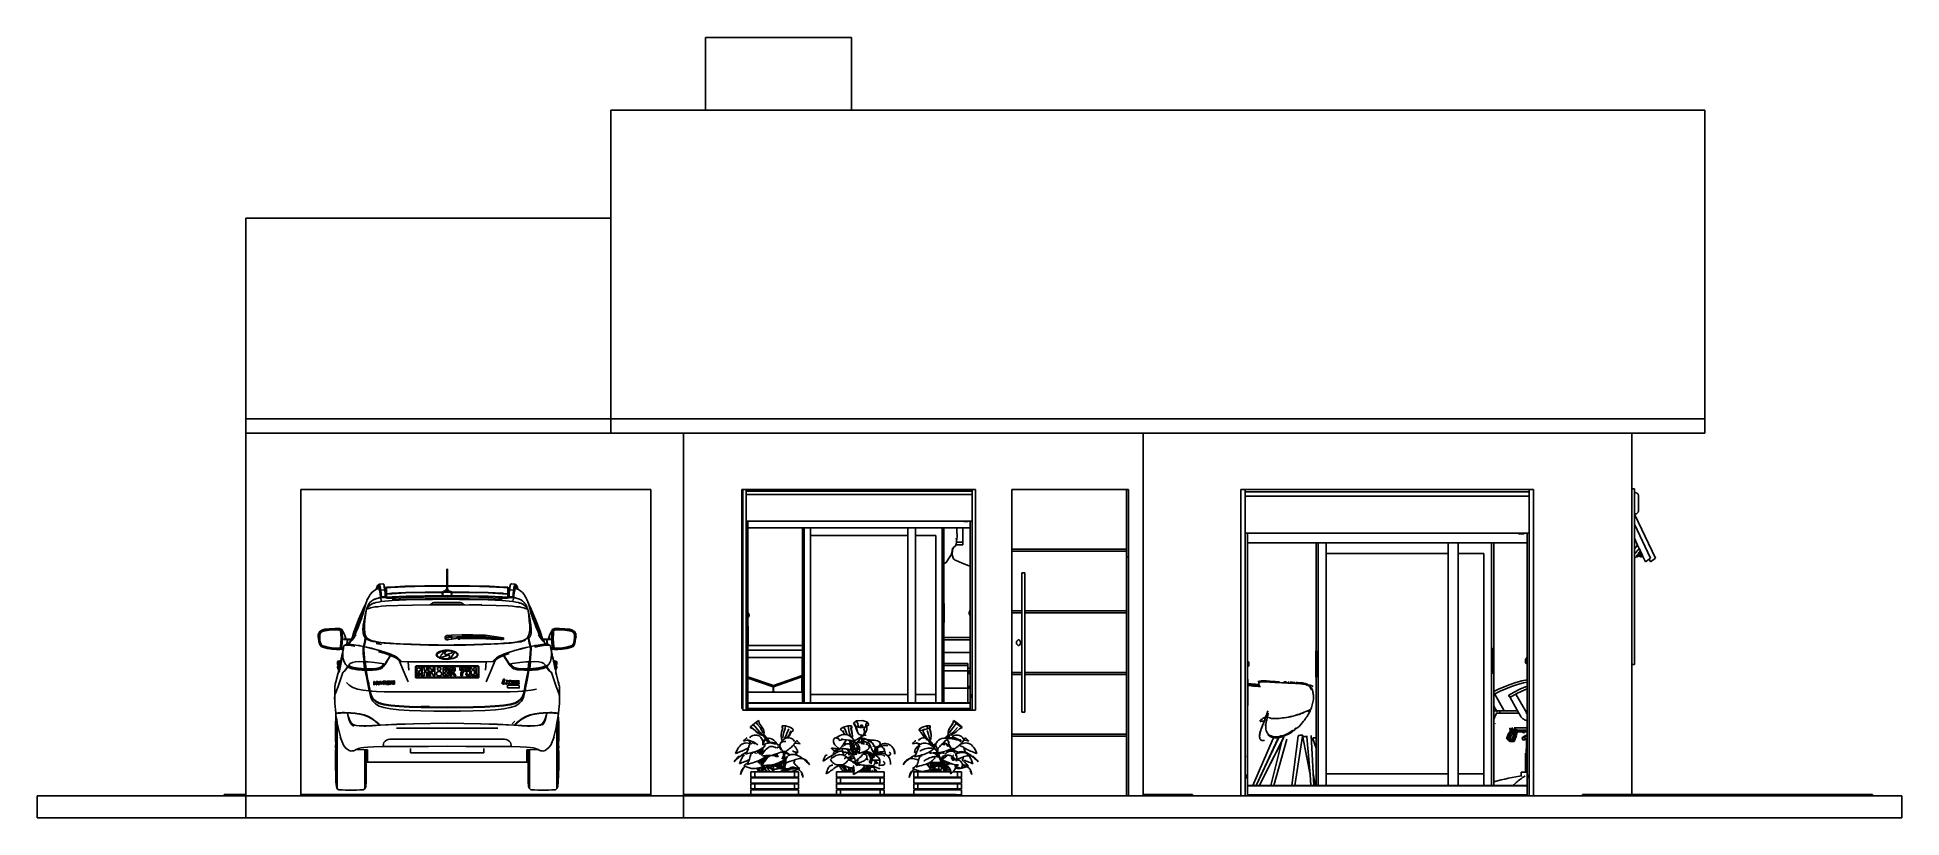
# Model space of a CAD drawing. Header units: metres. Extents: x 54.3 to 102.1, y 17 to 45.8.
# Drawn here: x 89.28 to 102.06, y 33.58 to 38.93 of the extents above; entities that cross this region are included whole.
import ezdxf

# ---------------------------------------------------------------- set-up
doc = ezdxf.new("R2010")
doc.units = ezdxf.units.M
doc.layers.add('Edges', color=7, linetype='Continuous')

# ---------------------------------------------------------------- blocks, each defined once
blk = doc.blocks.new('fr elevation')
for p, q in [((-1.063, 2.001), (-1.063, 2.501)), ((-1.063, 2.501), (-0.063, 2.501)), ((-0.063, 2.001), (-0.063, 2.501)), ((-1.063, 2.001), (-1.713, 2.001)), ((-1.713, 1.261), (-1.713, 2.001)), ((-0.063, 2.001), (-1.063, 2.001)), ((5.787, 2.001), (-0.063, 2.001)), ((5.787, -0.113), (5.787, 2.001)), ((-1.713, 1.261), (-4.213, 1.261)), ((-4.213, -0.113), (-4.213, 1.261)), ((-1.713, 1.261), (-1.713, -0.113)), ((-4.213, -0.213), (-4.213, -0.113)), ((-1.713, -0.113), (-4.213, -0.113)), ((5.787, -0.113), (-1.713, -0.113)), ((-1.713, -0.213), (-1.713, -0.113)), ((-1.713, -0.113), (-1.713, -0.113)), ((5.787, -0.213), (5.787, -0.113)), ((-4.213, -2.689), (-4.213, -0.213)), ((-1.713, -0.213), (-4.213, -0.213)), ((-1.213, -0.213), (-1.713, -0.213)), ((-1.713, -0.213), (-1.713, -0.213)), ((-1.213, -2.689), (-1.213, -0.213)), ((1.937, -0.213), (-1.213, -0.213)), ((1.937, -2.689), (1.937, -0.213)), ((5.287, -0.213), (1.937, -0.213)), ((5.287, -0.594), (5.287, -0.213)), ((5.787, -0.213), (5.287, -0.213)), ((-1.438, -0.599), (-3.838, -0.599)), ((-3.838, -0.599), (-3.838, -2.689)), ((-1.438, -0.599), (-1.438, -2.689)), ((-0.807, -0.599), (-0.813, -0.599)), ((-0.813, -0.599), (-0.813, -1.669)), ((-0.784, -0.599), (-0.807, -0.599)), ((-0.807, -0.599), (-0.807, -1.669)), ((0.764, -0.599), (-0.784, -0.599)), ((-0.784, -0.599), (-0.784, -0.61)), ((-0.784, -0.61), (0.764, -0.61)), ((-0.784, -0.632), (-0.784, -0.61)), ((-0.063, -0.632), (-0.784, -0.632)), ((-0.784, -0.632), (-0.784, -0.815)), ((-0.063, -0.632), (-0.063, -0.632)), ((0.14, -0.632), (-0.063, -0.632)), ((0.14, -0.632), (0.14, -0.632)), ((0.15, -0.632), (0.14, -0.632)), ((0.15, -0.632), (0.15, -0.632)), ((0.16, -0.632), (0.15, -0.632)), ((0.16, -0.632), (0.16, -0.632)), ((0.5, -0.632), (0.16, -0.632)), ((0.5, -0.632), (0.5, -0.632)), ((0.55, -0.632), (0.5, -0.632)), ((0.55, -0.632), (0.55, -0.632)), ((0.7, -0.632), (0.55, -0.632)), ((0.7, -0.632), (0.7, -0.632)), ((0.764, -0.632), (0.7, -0.632)), ((0.787, -0.599), (0.764, -0.599)), ((0.764, -0.599), (0.764, -0.61)), ((0.764, -0.61), (0.764, -0.632)), ((0.764, -0.632), (0.764, -0.815)), ((0.787, -0.599), (0.787, -2.112)), ((1.824, -0.599), (1.037, -0.599)), ((1.037, -0.599), (1.037, -1.007)), ((1.824, -0.599), (1.837, -0.599)), ((1.824, -1.007), (1.824, -0.599)), ((1.837, -1.061), (1.837, -0.599)), ((2.607, -0.599), (2.607, -2.699)), ((2.637, -0.599), (2.607, -0.599)), ((4.584, -0.599), (2.637, -0.599)), ((2.637, -0.599), (2.637, -0.614)), ((2.637, -0.614), (4.584, -0.614)), ((2.637, -0.644), (2.637, -0.614)), ((4.612, -0.599), (4.584, -0.599)), ((4.584, -0.599), (4.584, -0.614)), ((4.584, -0.614), (4.584, -0.644)), ((4.612, -2.699), (4.612, -0.599)), ((5.287, -0.594), (5.295, -0.594)), ((5.287, -0.594), (5.295, -0.594)), ((5.287, -1.799), (5.287, -0.594)), ((5.287, -0.594), (5.287, -0.594)), ((5.295, -0.594), (5.295, -0.594)), ((5.295, -0.594), (5.305, -0.594)), ((5.305, -0.594), (5.305, -0.62)), ((5.305, -0.62), (5.306, -0.62)), ((5.305, -0.62), (5.305, -0.62)), ((5.305, -0.62), (5.306, -0.62)), ((5.305, -0.62), (5.306, -0.62)), ((5.305, -0.62), (5.305, -0.767)), ((5.306, -0.62), (5.306, -0.62)), ((5.306, -0.62), (5.308, -0.62)), ((5.306, -0.62), (5.312, -0.62)), ((5.308, -0.62), (5.312, -0.62)), ((5.312, -0.62), (5.312, -0.62)), ((5.312, -0.62), (5.315, -0.621)), ((5.315, -0.621), (5.318, -0.622)), ((5.318, -0.622), (5.321, -0.623)), ((5.321, -0.623), (5.324, -0.625)), ((5.324, -0.625), (5.326, -0.627)), ((5.326, -0.627), (5.328, -0.629)), ((5.328, -0.629), (5.33, -0.632)), ((5.33, -0.632), (5.331, -0.634)), ((5.331, -0.634), (5.332, -0.637)), ((5.332, -0.637), (5.332, -0.64)), ((4.584, -0.644), (2.637, -0.644)), ((2.637, -0.644), (2.637, -0.899)), ((4.584, -0.644), (4.584, -0.899)), ((5.305, -0.767), (5.306, -0.767)), ((5.305, -0.767), (5.305, -0.836)), ((5.306, -0.767), (5.309, -0.767)), ((5.306, -0.767), (5.308, -0.767)), ((5.308, -0.772), (5.306, -0.767)), ((5.308, -0.767), (5.309, -0.767)), ((5.309, -0.767), (5.311, -0.767)), ((5.311, -0.767), (5.312, -0.766)), ((5.312, -0.767), (5.311, -0.767)), ((5.312, -0.767), (5.311, -0.767)), ((5.312, -0.766), (5.312, -0.766)), ((5.312, -0.766), (5.315, -0.766)), ((5.312, -0.767), (5.312, -0.766)), ((5.312, -0.767), (5.312, -0.766)), ((5.312, -0.767), (5.312, -0.767)), ((5.315, -0.766), (5.318, -0.765)), ((5.318, -0.765), (5.321, -0.763)), ((5.321, -0.763), (5.324, -0.761)), ((5.324, -0.761), (5.326, -0.759)), ((5.326, -0.759), (5.328, -0.757)), ((5.328, -0.757), (5.33, -0.754)), ((5.33, -0.754), (5.331, -0.751)), ((5.331, -0.751), (5.332, -0.748)), ((5.332, -0.64), (5.332, -0.745)), ((5.332, -0.748), (5.332, -0.745)), ((-0.784, -0.815), (-0.784, -0.815)), ((-0.784, -0.815), (-0.784, -2.112)), ((-0.784, -0.815), (-0.781, -0.815)), ((-0.781, -0.815), (-0.781, -0.815)), ((-0.781, -0.815), (-0.781, -0.815)), ((-0.781, -0.815), (-0.775, -0.815)), ((-0.781, -0.815), (-0.781, -0.815)), ((-0.775, -0.815), (-0.775, -0.815)), ((-0.775, -0.815), (-0.775, -0.815)), ((-0.775, -0.815), (-0.775, -0.815)), ((-0.775, -0.815), (-0.772, -0.815)), ((-0.772, -0.861), (-0.772, -0.815)), ((-0.772, -0.815), (-0.063, -0.815)), ((-0.772, -0.861), (-0.772, -0.861)), ((-0.772, -0.862), (-0.772, -0.861)), ((-0.772, -0.862), (-0.397, -0.862)), ((-0.772, -0.862), (-0.772, -0.862)), ((-0.772, -0.862), (-0.772, -0.862)), ((-0.772, -1.444), (-0.772, -0.862)), ((-0.772, -0.862), (-0.397, -0.862)), ((-0.772, -0.862), (-0.772, -0.862)), ((-0.756, -0.815), (-0.756, -0.815)), ((-0.756, -0.815), (-0.756, -0.815)), ((-0.756, -0.815), (-0.727, -0.815)), ((-0.756, -0.815), (-0.063, -0.815)), ((-0.756, -0.815), (-0.756, -0.815)), ((-0.727, -0.815), (-0.727, -0.815)), ((-0.727, -0.815), (-0.063, -0.815)), ((-0.727, -0.815), (-0.727, -0.815)), ((-0.397, -0.861), (-0.397, -0.861)), ((-0.397, -1.396), (-0.397, -0.862)), ((-0.397, -0.862), (-0.386, -0.862)), ((-0.397, -0.862), (-0.397, -0.862)), ((-0.397, -0.862), (-0.397, -0.862)), ((-0.397, -0.862), (-0.386, -0.862)), ((-0.386, -0.861), (-0.386, -0.861)), ((-0.386, -0.862), (-0.386, -2.06)), ((-0.386, -0.862), (-0.343, -0.862)), ((-0.386, -0.862), (-0.386, -0.862)), ((-0.386, -0.862), (-0.386, -0.862)), ((-0.386, -0.862), (-0.343, -0.862)), ((-0.343, -0.861), (-0.343, -0.861)), ((-0.343, -0.915), (-0.343, -0.862)), ((-0.343, -0.862), (-0.343, -0.862)), ((-0.343, -0.862), (-0.343, -0.862)), ((-0.343, -0.862), (0.323, -0.862)), ((-0.343, -0.862), (0.323, -0.862)), ((-0.063, -0.815), (-0.063, -0.815)), ((-0.063, -0.815), (-0.063, -0.815)), ((-0.063, -0.815), (-0.063, -0.815)), ((-0.063, -0.815), (0.104, -0.815)), ((-0.063, -0.815), (0.104, -0.815)), ((-0.063, -0.815), (0.104, -0.815)), ((0.104, -0.815), (0.104, -0.815)), ((0.104, -0.815), (0.125, -0.815)), ((0.104, -0.815), (0.125, -0.815)), ((0.104, -0.815), (0.125, -0.815)), ((0.104, -0.815), (0.104, -0.815)), ((0.125, -0.815), (0.125, -0.815)), ((0.125, -0.815), (0.125, -0.815)), ((0.125, -0.815), (0.125, -0.815)), ((0.125, -0.815), (0.14, -0.815)), ((0.125, -0.815), (0.14, -0.815)), ((0.125, -0.815), (0.14, -0.815)), ((0.14, -0.815), (0.14, -0.815)), ((0.14, -0.815), (0.15, -0.815)), ((0.14, -0.815), (0.15, -0.815)), ((0.14, -0.815), (0.15, -0.815)), ((0.14, -0.815), (0.14, -0.815)), ((0.15, -0.815), (0.15, -0.815)), ((0.15, -0.815), (0.16, -0.815)), ((0.15, -0.815), (0.16, -0.815)), ((0.15, -0.815), (0.16, -0.815)), ((0.15, -0.815), (0.15, -0.815)), ((0.16, -0.815), (0.16, -0.815)), ((0.16, -0.815), (0.16, -0.815)), ((0.16, -0.815), (0.16, -0.815)), ((0.16, -0.815), (0.174, -0.815)), ((0.16, -0.815), (0.174, -0.815)), ((0.16, -0.815), (0.174, -0.815)), ((0.174, -0.815), (0.174, -0.815)), ((0.174, -0.815), (0.174, -0.815)), ((0.174, -0.815), (0.174, -0.815)), ((0.174, -0.815), (0.195, -0.815)), ((0.174, -0.815), (0.195, -0.815)), ((0.174, -0.815), (0.195, -0.815)), ((0.195, -0.815), (0.195, -0.815)), ((0.195, -0.815), (0.195, -0.815)), ((0.195, -0.815), (0.195, -0.815)), ((0.195, -0.815), (0.5, -0.815)), ((0.195, -0.815), (0.5, -0.815)), ((0.195, -0.815), (0.5, -0.815)), ((0.323, -0.861), (0.323, -0.861)), ((0.323, -0.915), (0.323, -0.862)), ((0.323, -0.862), (0.323, -0.862)), ((0.323, -0.862), (0.323, -0.862)), ((0.323, -0.862), (0.377, -0.862)), ((0.323, -0.862), (0.377, -0.862)), ((0.377, -0.861), (0.377, -0.861)), ((0.377, -0.861), (0.377, -0.861)), ((0.377, -0.915), (0.377, -0.862)), ((0.377, -0.862), (0.377, -0.862)), ((0.377, -0.862), (0.377, -0.862)), ((0.377, -0.862), (0.559, -0.862)), ((0.377, -0.862), (0.559, -0.862)), ((0.377, -0.915), (0.377, -0.862)), ((0.5, -0.815), (0.5, -0.815)), ((0.5, -0.815), (0.5, -0.815)), ((0.5, -0.815), (0.5, -0.815)), ((0.5, -0.815), (0.508, -0.815)), ((0.5, -0.815), (0.507, -0.815)), ((0.5, -0.815), (0.508, -0.815)), ((0.508, -0.815), (0.507, -0.815)), ((0.507, -0.815), (0.508, -0.815)), ((0.508, -0.815), (0.508, -0.815)), ((0.508, -0.815), (0.508, -0.815)), ((0.508, -0.815), (0.508, -0.815)), ((0.508, -0.815), (0.508, -0.815)), ((0.508, -0.815), (0.509, -0.815)), ((0.508, -0.815), (0.508, -0.815)), ((0.508, -0.815), (0.509, -0.815)), ((0.508, -0.815), (0.509, -0.815)), ((0.509, -0.815), (0.509, -0.815)), ((0.509, -0.815), (0.509, -0.815)), ((0.509, -0.815), (0.509, -0.815)), ((0.509, -0.815), (0.55, -0.815)), ((0.509, -0.815), (0.55, -0.815)), ((0.509, -0.815), (0.55, -0.815)), ((0.55, -0.815), (0.55, -0.815)), ((0.55, -0.815), (0.55, -0.815)), ((0.55, -0.815), (0.55, -0.815)), ((0.55, -0.815), (0.632, -0.815)), ((0.55, -0.815), (0.631, -0.815)), ((0.55, -0.815), (0.631, -0.815)), ((0.559, -0.861), (0.559, -0.861)), ((0.559, -2.06), (0.559, -0.862)), ((0.559, -0.862), (0.559, -0.862)), ((0.559, -0.862), (0.559, -0.862)), ((0.559, -0.862), (0.571, -0.862)), ((0.559, -0.862), (0.571, -0.862)), ((0.571, -0.861), (0.571, -0.861)), ((0.571, -0.862), (0.66, -0.862)), ((0.571, -0.959), (0.571, -0.862)), ((0.571, -0.862), (0.571, -0.862)), ((0.571, -0.862), (0.571, -0.862)), ((0.571, -0.862), (0.66, -0.862)), ((0.632, -0.815), (0.631, -0.815)), ((0.631, -0.815), (0.631, -0.815)), ((0.631, -0.815), (0.631, -0.815)), ((0.631, -0.815), (0.7, -0.815)), ((0.631, -0.815), (0.7, -0.815)), ((0.632, -0.815), (0.7, -0.815)), ((0.66, -0.861), (0.66, -0.861)), ((0.66, -0.862), (0.661, -0.881)), ((0.66, -0.862), (0.66, -0.862)), ((0.66, -0.862), (0.66, -0.862)), ((0.66, -0.862), (0.7, -0.862)), ((0.66, -0.862), (0.7, -0.862)), ((0.661, -0.881), (0.662, -0.92)), ((0.7, -0.815), (0.7, -0.815)), ((0.7, -0.815), (0.7, -0.815)), ((0.7, -0.815), (0.7, -0.815)), ((0.7, -0.815), (0.707, -0.815)), ((0.7, -0.815), (0.707, -0.815)), ((0.7, -0.815), (0.707, -0.815)), ((0.7, -0.861), (0.7, -0.861)), ((0.7, -0.862), (0.7, -0.959)), ((0.7, -0.862), (0.7, -0.862)), ((0.7, -0.862), (0.7, -0.862)), ((0.7, -0.862), (0.752, -0.862)), ((0.7, -0.862), (0.752, -0.862)), ((0.707, -0.815), (0.736, -0.815)), ((0.707, -0.815), (0.707, -0.815)), ((0.707, -0.817), (0.707, -0.815)), ((0.707, -0.815), (0.707, -0.815)), ((0.707, -0.815), (0.707, -0.815)), ((0.707, -0.815), (0.736, -0.815)), ((0.707, -0.815), (0.707, -0.815)), ((0.707, -0.817), (0.736, -0.817)), ((0.736, -0.815), (0.752, -0.815)), ((0.736, -0.815), (0.736, -0.815)), ((0.736, -0.815), (0.736, -0.815)), ((0.736, -0.817), (0.736, -0.815)), ((0.736, -0.815), (0.736, -0.815)), ((0.736, -0.818), (0.736, -0.817)), ((0.736, -0.818), (0.736, -0.818)), ((0.736, -0.818), (0.736, -0.818)), ((0.752, -0.815), (0.764, -0.815)), ((0.752, -0.862), (0.752, -0.815)), ((0.752, -0.862), (0.752, -1.124)), ((0.752, -0.862), (0.752, -0.862)), ((0.764, -0.815), (0.764, -2.112)), ((5.305, -0.836), (5.305, -0.933)), ((5.305, -0.836), (5.415, -1.069)), ((5.308, -0.772), (5.309, -0.771)), ((5.308, -0.772), (5.449, -1.069)), ((5.309, -0.771), (5.311, -0.769)), ((5.311, -0.769), (5.312, -0.767)), ((5.312, -0.768), (5.312, -0.767)), ((5.314, -0.769), (5.312, -0.768)), ((5.315, -0.769), (5.314, -0.769)), ((5.315, -0.769), (5.315, -0.769)), ((-0.343, -0.915), (0.323, -0.915)), ((-0.343, -2.003), (-0.343, -0.915)), ((0.323, -0.915), (0.323, -2.003)), ((0.377, -0.915), (0.517, -0.915)), ((0.377, -2.003), (0.377, -0.915)), ((0.517, -0.915), (0.517, -2.003)), ((0.571, -1.107), (0.571, -0.959)), ((0.624, -1.037), (0.629, -1.019)), ((0.631, -1), (0.629, -1.019)), ((0.629, -1.039), (0.63, -1.019)), ((0.63, -1.018), (0.633, -1.005)), ((0.63, -1.017), (0.63, -1.018)), ((0.63, -1.019), (0.63, -1.018)), ((0.633, -1.001), (0.632, -1.002)), ((0.632, -1.002), (0.633, -1.001)), ((0.639, -0.995), (0.633, -1.005)), ((0.633, -1.001), (0.635, -0.999)), ((0.633, -1.005), (0.635, -0.999)), ((0.635, -0.999), (0.637, -0.996)), ((0.639, -0.995), (0.637, -0.996)), ((0.648, -0.988), (0.639, -0.995)), ((0.639, -0.995), (0.639, -0.995)), ((0.648, -0.988), (0.651, -0.984)), ((0.654, -0.979), (0.651, -0.984)), ((0.653, -0.979), (0.653, -0.979)), ((0.656, -0.976), (0.654, -0.979)), ((0.654, -0.979), (0.7, -0.979)), ((0.656, -0.932), (0.657, -0.943)), ((0.656, -0.976), (0.658, -0.959)), ((0.659, -0.942), (0.657, -0.947)), ((0.657, -0.947), (0.657, -0.943)), ((0.658, -0.959), (0.657, -0.947)), ((0.657, -0.959), (0.658, -0.959)), ((0.658, -0.959), (0.669, -0.959)), ((0.662, -0.92), (0.659, -0.939)), ((0.659, -0.942), (0.659, -0.939)), ((0.7, -0.959), (0.669, -0.959)), ((0.7, -0.959), (0.7, -0.979)), ((1.037, -1.007), (1.824, -1.007)), ((1.037, -1.007), (1.037, -1.022)), ((1.824, -1.022), (1.037, -1.022)), ((1.037, -1.022), (1.037, -1.43)), ((1.824, -1.022), (1.824, -1.007)), ((1.824, -1.061), (1.824, -1.022)), ((2.637, -0.899), (2.637, -0.899)), ((2.637, -0.899), (2.637, -2.699)), ((2.637, -0.899), (2.64, -0.899)), ((2.64, -0.899), (2.64, -0.899)), ((2.64, -0.899), (2.64, -0.899)), ((2.64, -0.899), (2.648, -0.899)), ((2.64, -0.899), (2.64, -0.899)), ((2.648, -0.899), (2.648, -0.899)), ((2.648, -0.899), (2.648, -0.899)), ((2.648, -0.899), (2.648, -0.899)), ((2.648, -0.899), (2.652, -0.899)), ((2.652, -0.963), (2.652, -0.899)), ((2.652, -0.899), (4.511, -0.899)), ((2.652, -0.963), (2.652, -0.963)), ((2.652, -0.964), (2.652, -0.963)), ((2.652, -0.964), (3.123, -0.964)), ((2.652, -0.964), (2.652, -0.964)), ((2.652, -0.964), (2.652, -0.964)), ((2.652, -1.772), (2.652, -0.964)), ((2.652, -0.964), (3.123, -0.964)), ((2.652, -0.964), (2.652, -0.964)), ((2.673, -0.899), (2.673, -0.899)), ((2.673, -0.899), (2.673, -0.899)), ((2.673, -0.899), (2.709, -0.899)), ((2.673, -0.899), (4.511, -0.899)), ((2.673, -0.899), (2.673, -0.899)), ((2.709, -0.899), (2.709, -0.899)), ((2.709, -0.899), (4.511, -0.899)), ((2.709, -0.899), (2.709, -0.899)), ((3.123, -0.963), (3.123, -0.962)), ((3.123, -1.705), (3.123, -0.964)), ((3.123, -0.964), (3.123, -0.964)), ((3.123, -0.964), (3.123, -0.964)), ((3.123, -0.964), (3.138, -0.964)), ((3.123, -0.964), (3.138, -0.964)), ((3.138, -0.962), (3.138, -0.963)), ((3.138, -0.964), (3.138, -2.627)), ((3.138, -0.964), (3.138, -0.964)), ((3.138, -0.964), (3.138, -0.964)), ((3.138, -0.964), (3.191, -0.964)), ((3.138, -0.964), (3.191, -0.964)), ((3.191, -0.963), (3.191, -0.962)), ((3.191, -1.038), (3.191, -0.964)), ((3.191, -0.964), (3.191, -0.964)), ((3.191, -0.964), (3.191, -0.964)), ((3.191, -0.964), (4.029, -0.964)), ((3.191, -0.964), (4.029, -0.964)), ((4.029, -0.963), (4.029, -0.962)), ((4.029, -1.038), (4.029, -0.964)), ((4.029, -0.964), (4.029, -0.964)), ((4.029, -0.964), (4.029, -0.964)), ((4.029, -0.964), (4.097, -0.964)), ((4.029, -0.964), (4.097, -0.964)), ((4.097, -0.963), (4.097, -0.962)), ((4.097, -0.963), (4.097, -0.962)), ((4.097, -0.964), (4.326, -0.964)), ((4.097, -1.038), (4.097, -0.964)), ((4.097, -0.964), (4.097, -0.964)), ((4.097, -0.964), (4.097, -0.964)), ((4.097, -0.964), (4.326, -0.964)), ((4.097, -1.038), (4.097, -0.964)), ((4.326, -0.963), (4.326, -0.962)), ((4.326, -2.627), (4.326, -0.964)), ((4.326, -0.964), (4.34, -0.964)), ((4.326, -0.964), (4.326, -0.964)), ((4.326, -0.964), (4.326, -0.964)), ((4.326, -0.964), (4.34, -0.964)), ((4.34, -0.963), (4.34, -0.962)), ((4.34, -0.964), (4.569, -0.964)), ((4.34, -1.683), (4.34, -0.964)), ((4.34, -0.964), (4.34, -0.964)), ((4.34, -0.964), (4.34, -0.964)), ((4.34, -0.964), (4.569, -0.964)), ((4.511, -0.899), (4.548, -0.899)), ((4.511, -0.899), (4.511, -0.899)), ((4.511, -0.902), (4.511, -0.899)), ((4.511, -0.899), (4.548, -0.899)), ((4.511, -0.899), (4.511, -0.899)), ((4.511, -0.899), (4.511, -0.899)), ((4.511, -0.899), (4.511, -0.899)), ((4.511, -0.902), (4.548, -0.902)), ((4.548, -0.899), (4.569, -0.899)), ((4.548, -0.899), (4.548, -0.899)), ((4.548, -0.899), (4.548, -0.899)), ((4.548, -0.902), (4.548, -0.899)), ((4.548, -0.899), (4.548, -0.899)), ((4.548, -0.903), (4.548, -0.902)), ((4.548, -0.903), (4.548, -0.903)), ((4.548, -0.903), (4.548, -0.903)), ((4.569, -0.899), (4.584, -0.899)), ((4.569, -0.964), (4.569, -0.899)), ((4.569, -0.964), (4.569, -1.749)), ((4.569, -0.964), (4.569, -0.964)), ((4.584, -0.899), (4.584, -2.699)), ((5.327, -0.981), (5.305, -0.933)), ((5.305, -0.933), (5.305, -1.005)), ((5.327, -0.981), (5.305, -1.005)), ((5.338, -1.002), (5.305, -1.037)), ((5.339, -1.005), (5.305, -1.041)), ((5.305, -1.005), (5.305, -1.037)), ((5.338, -1.002), (5.327, -0.981)), ((5.339, -1.005), (5.338, -1.002)), ((5.346, -1.021), (5.338, -1.027)), ((5.346, -1.021), (5.339, -1.005)), ((5.361, -1.051), (5.346, -1.021)), ((-2.836, -1.145), (-2.837, -1.147)), ((-2.837, -1.147), (-2.836, -1.148)), ((-2.837, -1.147), (-2.837, -1.259)), ((-2.834, -1.145), (-2.836, -1.145)), ((-2.836, -1.148), (-2.836, -1.147)), ((-2.836, -1.148), (-2.834, -1.148)), ((-2.836, -1.259), (-2.836, -1.148)), ((-2.832, -1.145), (-2.834, -1.145)), ((-2.834, -1.145), (-2.834, -1.146)), ((-2.834, -1.148), (-2.832, -1.148)), ((-2.834, -1.148), (-2.834, -1.258)), ((-2.831, -1.147), (-2.832, -1.145)), ((-2.832, -1.148), (-2.831, -1.147)), ((-2.832, -1.147), (-2.832, -1.148)), ((-2.831, -1.147), (-2.831, -1.259)), ((0.571, -1.107), (0.572, -1.106)), ((0.571, -1.38), (0.571, -1.107)), ((0.572, -1.106), (0.586, -1.098)), ((0.586, -1.098), (0.575, -1.103)), ((0.616, -1.053), (0.612, -1.06)), ((0.612, -1.06), (0.614, -1.056)), ((0.62, -1.046), (0.616, -1.053)), ((0.62, -1.046), (0.624, -1.037)), ((0.629, -1.039), (0.629, -1.039)), ((0.629, -1.039), (0.63, -1.053)), ((0.629, -1.042), (0.629, -1.039)), ((0.63, -1.053), (0.634, -1.069)), ((0.634, -1.069), (0.64, -1.077)), ((0.643, -1.08), (0.64, -1.077)), ((0.64, -1.077), (0.642, -1.079)), ((0.656, -1.086), (0.643, -1.08)), ((0.693, -1.102), (0.656, -1.086)), ((0.72, -1.113), (0.693, -1.102)), ((0.72, -1.113), (0.752, -1.124)), ((0.752, -1.124), (0.752, -1.427)), ((1.837, -1.061), (1.824, -1.061)), ((1.824, -1.43), (1.824, -1.061)), ((1.837, -2.699), (1.837, -1.061)), ((3.191, -1.038), (4.029, -1.038)), ((3.191, -2.547), (3.191, -1.038)), ((4.029, -1.038), (4.029, -2.547)), ((4.097, -1.038), (4.273, -1.038)), ((4.097, -2.548), (4.097, -1.038)), ((4.273, -1.038), (4.273, -2.548)), ((5.305, -1.037), (5.305, -1.041)), ((5.305, -1.041), (5.305, -1.072)), ((5.318, -1.058), (5.305, -1.072)), ((5.305, -1.072), (5.305, -1.799)), ((5.333, -1.043), (5.316, -1.055)), ((5.318, -1.058), (5.316, -1.055)), ((5.32, -1.062), (5.318, -1.058)), ((5.32, -1.062), (5.328, -1.056)), ((5.32, -1.063), (5.329, -1.057)), ((5.32, -1.062), (5.32, -1.063)), ((5.328, -1.056), (5.337, -1.05)), ((5.328, -1.056), (5.329, -1.057)), ((5.338, -1.051), (5.329, -1.057)), ((5.339, -1.03), (5.33, -1.036)), ((5.333, -1.042), (5.33, -1.036)), ((5.333, -1.042), (5.333, -1.043)), ((5.333, -1.042), (5.333, -1.043)), ((5.337, -1.05), (5.333, -1.042)), ((5.333, -1.042), (5.333, -1.042)), ((5.337, -1.05), (5.338, -1.051)), ((5.338, -1.027), (5.339, -1.03)), ((5.342, -1.06), (5.338, -1.051)), ((5.35, -1.054), (5.339, -1.03)), ((5.35, -1.054), (5.342, -1.06)), ((5.351, -1.054), (5.35, -1.055)), ((5.35, -1.054), (5.351, -1.054)), ((5.353, -1.062), (5.35, -1.055)), ((5.351, -1.054), (5.352, -1.057)), ((5.361, -1.051), (5.352, -1.057)), ((5.353, -1.062), (5.362, -1.056)), ((5.353, -1.062), (5.354, -1.063)), ((5.354, -1.063), (5.363, -1.057)), ((5.361, -1.051), (5.363, -1.055)), ((5.363, -1.055), (5.362, -1.056)), ((5.362, -1.056), (5.363, -1.057)), ((5.363, -1.055), (5.363, -1.057)), ((5.363, -1.057), (5.363, -1.057)), ((5.363, -1.057), (5.381, -1.094)), ((5.381, -1.094), (5.406, -1.076)), ((5.406, -1.076), (5.415, -1.069)), ((5.406, -1.076), (5.415, -1.094)), ((5.415, -1.094), (5.449, -1.069)), ((-3.317, -1.271), (-3.32, -1.282)), ((-3.318, -1.279), (-3.316, -1.274)), ((-3.314, -1.263), (-3.317, -1.271)), ((-3.316, -1.274), (-3.313, -1.268)), ((-3.313, -1.274), (-3.316, -1.281)), ((-3.316, -1.281), (-3.309, -1.277)), ((-3.311, -1.257), (-3.314, -1.263)), ((-3.311, -1.259), (-3.313, -1.266)), ((-3.313, -1.266), (-3.311, -1.26)), ((-3.313, -1.268), (-3.31, -1.264)), ((-3.313, -1.266), (-3.313, -1.268)), ((-3.313, -1.268), (-3.313, -1.266)), ((-3.313, -1.266), (-3.313, -1.266)), ((-3.309, -1.268), (-3.313, -1.274)), ((-3.313, -1.268), (-3.309, -1.268)), ((-3.309, -1.268), (-3.313, -1.268)), ((-3.311, -1.257), (-3.31, -1.257)), ((-3.31, -1.257), (-3.311, -1.259)), ((-3.311, -1.26), (-3.311, -1.257)), ((-3.311, -1.26), (-3.311, -1.259)), ((-3.307, -1.253), (-3.31, -1.257)), ((-3.31, -1.264), (-3.305, -1.261)), ((-3.306, -1.264), (-3.309, -1.268)), ((-3.309, -1.268), (-3.309, -1.269)), ((-3.309, -1.269), (-3.309, -1.268)), ((-3.309, -1.269), (-3.308, -1.277)), ((-3.309, -1.277), (-3.309, -1.269)), ((-3.309, -1.277), (-3.308, -1.277)), ((-3.308, -1.277), (-3.307, -1.277)), ((-3.305, -1.251), (-3.307, -1.253)), ((-3.306, -1.252), (-3.307, -1.253)), ((-3.305, -1.276), (-3.307, -1.277)), ((-3.307, -1.277), (-3.305, -1.276)), ((-3.303, -1.25), (-3.306, -1.252)), ((-3.306, -1.252), (-3.305, -1.251)), ((-3.303, -1.262), (-3.306, -1.264)), ((-3.306, -1.277), (-3.305, -1.276)), ((-3.304, -1.276), (-3.306, -1.277)), ((-3.306, -1.277), (-3.305, -1.276)), ((-3.306, -1.277), (-3.306, -1.277)), ((-3.306, -1.277), (-3.306, -1.277)), ((-3.305, -1.251), (-3.301, -1.248)), ((-3.305, -1.261), (-3.302, -1.261)), ((-3.305, -1.261), (-3.303, -1.262)), ((-3.305, -1.276), (-3.301, -1.273)), ((-3.305, -1.276), (-3.305, -1.276)), ((-3.305, -1.276), (-3.305, -1.276)), ((-3.305, -1.276), (-3.305, -1.276)), ((-3.305, -1.276), (-3.305, -1.276)), ((-3.305, -1.276), (-3.304, -1.276)), ((-3.304, -1.276), (-3.305, -1.276)), ((-3.305, -1.276), (-3.305, -1.276)), ((-3.305, -1.276), (-3.304, -1.276)), ((-3.304, -1.276), (-3.303, -1.275)), ((-3.301, -1.278), (-3.304, -1.276)), ((-3.302, -1.278), (-3.304, -1.276)), ((-3.304, -1.276), (-3.304, -1.276)), ((-3.304, -1.276), (-3.304, -1.276)), ((-3.3, -1.252), (-3.303, -1.25)), ((-3.302, -1.261), (-3.303, -1.262)), ((-3.303, -1.262), (-3.302, -1.263)), ((-3.303, -1.275), (-3.301, -1.275)), ((-3.303, -1.275), (-3.3, -1.277)), ((-3.302, -1.263), (-3.299, -1.268)), ((-3.299, -1.283), (-3.302, -1.278)), ((-3.301, -1.248), (-3.274, -1.246)), ((-3.301, -1.248), (-3.298, -1.25)), ((-3.301, -1.273), (-3.298, -1.275)), ((-3.301, -1.275), (-3.298, -1.275)), ((-3.298, -1.283), (-3.301, -1.278)), ((-3.297, -1.257), (-3.3, -1.252)), ((-3.3, -1.277), (-3.297, -1.282)), ((-3.299, -1.268), (-3.297, -1.275)), ((-3.298, -1.25), (-3.295, -1.255)), ((-3.298, -1.275), (-3.297, -1.275)), ((-3.295, -1.265), (-3.297, -1.257)), ((-3.297, -1.275), (-3.297, -1.275)), ((-3.297, -1.275), (-3.297, -1.275)), ((-3.297, -1.275), (-3.297, -1.276)), ((-3.297, -1.275), (-3.297, -1.276)), ((-3.297, -1.275), (-3.297, -1.275)), ((-3.297, -1.276), (-3.296, -1.285)), ((-3.295, -1.255), (-3.293, -1.263)), ((-3.294, -1.274), (-3.295, -1.265)), ((-3.292, -1.284), (-3.294, -1.274)), ((-3.293, -1.263), (-3.292, -1.272)), ((-3.292, -1.272), (-3.29, -1.282)), ((-3.271, -1.248), (-3.274, -1.246)), ((-3.268, -1.253), (-3.271, -1.248)), ((-3.269, -1.249), (-3.271, -1.248)), ((-3.269, -1.249), (-3.266, -1.255)), ((-3.266, -1.261), (-3.268, -1.253)), ((-3.266, -1.255), (-3.264, -1.263)), ((-3.265, -1.27), (-3.266, -1.261)), ((-3.263, -1.28), (-3.265, -1.27)), ((-3.264, -1.263), (-3.263, -1.272)), ((-3.263, -1.272), (-3.254, -1.272)), ((-3.263, -1.272), (-3.263, -1.272)), ((-3.263, -1.272), (-3.261, -1.282)), ((-3.254, -1.272), (-3.252, -1.271)), ((-3.252, -1.271), (-3.251, -1.272)), ((-3.252, -1.271), (-3.252, -1.323)), ((-3.251, -1.272), (-3.25, -1.269)), ((-3.251, -1.272), (-3.25, -1.272)), ((-3.251, -1.275), (-3.25, -1.272)), ((-3.25, -1.272), (-3.251, -1.275)), ((-3.251, -1.272), (-3.251, -1.275)), ((-3.251, -1.275), (-3.251, -1.275)), ((-3.251, -1.275), (-3.25, -1.275)), ((-3.251, -1.275), (-3.251, -1.312)), ((-3.25, -1.269), (-3.248, -1.269)), ((-3.25, -1.272), (-3.25, -1.269)), ((-3.25, -1.272), (-3.25, -1.272)), ((-3.25, -1.272), (-3.248, -1.272)), ((-3.248, -1.272), (-3.25, -1.272)), ((-3.25, -1.272), (-3.25, -1.272)), ((-3.25, -1.272), (-3.25, -1.272)), ((-3.25, -1.272), (-3.25, -1.275)), ((-3.25, -1.272), (-3.25, -1.272)), ((-3.25, -1.272), (-3.25, -1.272)), ((-3.25, -1.275), (-3.25, -1.309)), ((-3.248, -1.269), (-3.224, -1.267)), ((-3.221, -1.27), (-3.248, -1.272)), ((-3.248, -1.272), (-3.221, -1.27)), ((-3.224, -1.267), (-3.124, -1.262)), ((-3.121, -1.265), (-3.221, -1.27)), ((-3.221, -1.27), (-3.121, -1.265)), ((-3.124, -1.262), (-2.989, -1.259)), ((-2.988, -1.262), (-3.121, -1.265)), ((-3.121, -1.265), (-2.988, -1.262)), ((-2.989, -1.259), (-2.837, -1.259)), ((-2.837, -1.261), (-2.988, -1.262)), ((-2.988, -1.262), (-2.837, -1.261)), ((-2.837, -1.261), (-2.837, -1.259)), ((-2.837, -1.282), (-2.837, -1.261)), ((-2.837, -1.261), (-2.837, -1.261)), ((-2.836, -1.259), (-2.834, -1.258)), ((-2.836, -1.261), (-2.836, -1.259)), ((-2.834, -1.261), (-2.836, -1.261)), ((-2.836, -1.261), (-2.834, -1.261)), ((-2.836, -1.282), (-2.836, -1.261)), ((-2.836, -1.261), (-2.836, -1.261)), ((-2.834, -1.258), (-2.834, -1.261)), ((-2.834, -1.261), (-2.834, -1.282)), ((-2.834, -1.261), (-2.834, -1.261)), ((-2.831, -1.259), (-2.679, -1.259)), ((-2.831, -1.259), (-2.831, -1.261)), ((-2.681, -1.262), (-2.831, -1.261)), ((-2.831, -1.261), (-2.681, -1.262)), ((-2.831, -1.261), (-2.831, -1.282)), ((-2.831, -1.261), (-2.831, -1.261)), ((-2.547, -1.265), (-2.681, -1.262)), ((-2.681, -1.262), (-2.547, -1.265)), ((-2.679, -1.259), (-2.544, -1.262)), ((-2.447, -1.27), (-2.547, -1.265)), ((-2.547, -1.265), (-2.447, -1.27)), ((-2.544, -1.262), (-2.444, -1.267)), ((-2.421, -1.272), (-2.447, -1.27)), ((-2.447, -1.27), (-2.421, -1.272)), ((-2.444, -1.267), (-2.421, -1.269)), ((-2.421, -1.269), (-2.418, -1.269)), ((-2.421, -1.272), (-2.418, -1.272)), ((-2.418, -1.272), (-2.421, -1.272)), ((-2.418, -1.269), (-2.417, -1.272)), ((-2.418, -1.272), (-2.418, -1.269)), ((-2.418, -1.275), (-2.418, -1.272)), ((-2.418, -1.272), (-2.418, -1.272)), ((-2.418, -1.272), (-2.417, -1.275)), ((-2.418, -1.272), (-2.418, -1.272)), ((-2.418, -1.272), (-2.417, -1.272)), ((-2.418, -1.275), (-2.417, -1.275)), ((-2.418, -1.275), (-2.418, -1.309)), ((-2.417, -1.272), (-2.416, -1.271)), ((-2.417, -1.272), (-2.417, -1.275)), ((-2.417, -1.275), (-2.417, -1.275)), ((-2.417, -1.275), (-2.417, -1.312)), ((-2.416, -1.271), (-2.414, -1.272)), ((-2.416, -1.271), (-2.416, -1.337)), ((-2.414, -1.272), (-2.406, -1.272)), ((-2.407, -1.282), (-2.406, -1.272)), ((-2.406, -1.272), (-2.404, -1.263)), ((-2.406, -1.272), (-2.406, -1.272)), ((-2.404, -1.27), (-2.405, -1.28)), ((-2.404, -1.263), (-2.402, -1.255)), ((-2.402, -1.261), (-2.404, -1.27)), ((-2.402, -1.255), (-2.399, -1.249)), ((-2.4, -1.253), (-2.402, -1.261)), ((-2.398, -1.248), (-2.4, -1.253)), ((-2.398, -1.248), (-2.399, -1.249)), ((-2.394, -1.246), (-2.398, -1.248)), ((-2.394, -1.246), (-2.367, -1.248)), ((-2.378, -1.282), (-2.377, -1.274)), ((-2.375, -1.263), (-2.377, -1.272)), ((-2.377, -1.274), (-2.377, -1.272)), ((-2.377, -1.274), (-2.377, -1.274)), ((-2.375, -1.274), (-2.376, -1.284)), ((-2.375, -1.263), (-2.373, -1.255)), ((-2.375, -1.263), (-2.375, -1.263)), ((-2.373, -1.265), (-2.375, -1.274)), ((-2.373, -1.254), (-2.371, -1.25)), ((-2.371, -1.254), (-2.373, -1.254)), ((-2.373, -1.254), (-2.371, -1.254)), ((-2.373, -1.255), (-2.373, -1.254)), ((-2.373, -1.254), (-2.373, -1.254)), ((-2.371, -1.257), (-2.373, -1.265)), ((-2.371, -1.265), (-2.373, -1.268)), ((-2.373, -1.268), (-2.373, -1.27)), ((-2.373, -1.275), (-2.371, -1.275)), ((-2.373, -1.279), (-2.371, -1.275)), ((-2.373, -1.285), (-2.371, -1.276)), ((-2.371, -1.25), (-2.367, -1.248)), ((-2.369, -1.252), (-2.371, -1.257)), ((-2.371, -1.275), (-2.369, -1.268)), ((-2.371, -1.275), (-2.371, -1.275)), ((-2.371, -1.275), (-2.37, -1.275)), ((-2.371, -1.276), (-2.371, -1.275)), ((-2.371, -1.275), (-2.371, -1.275)), ((-2.371, -1.282), (-2.368, -1.277)), ((-2.37, -1.275), (-2.368, -1.273)), ((-2.37, -1.275), (-2.368, -1.275)), ((-2.368, -1.278), (-2.37, -1.283)), ((-2.365, -1.25), (-2.369, -1.252)), ((-2.369, -1.268), (-2.367, -1.263)), ((-2.367, -1.278), (-2.369, -1.283)), ((-2.368, -1.273), (-2.364, -1.276)), ((-2.368, -1.275), (-2.365, -1.275)), ((-2.368, -1.277), (-2.365, -1.275)), ((-2.364, -1.276), (-2.368, -1.278)), ((-2.367, -1.248), (-2.363, -1.251)), ((-2.367, -1.263), (-2.365, -1.262)), ((-2.364, -1.276), (-2.367, -1.278)), ((-2.366, -1.261), (-2.363, -1.261)), ((-2.365, -1.262), (-2.366, -1.261)), ((-2.362, -1.252), (-2.365, -1.25)), ((-2.365, -1.262), (-2.363, -1.261)), ((-2.362, -1.264), (-2.365, -1.262)), ((-2.365, -1.275), (-2.364, -1.276)), ((-2.364, -1.276), (-2.364, -1.276)), ((-2.364, -1.276), (-2.364, -1.276)), ((-2.363, -1.276), (-2.364, -1.276)), ((-2.364, -1.276), (-2.364, -1.276)), ((-2.364, -1.276), (-2.364, -1.276)), ((-2.364, -1.276), (-2.364, -1.276)), ((-2.364, -1.276), (-2.363, -1.276)), ((-2.364, -1.276), (-2.364, -1.276)), ((-2.364, -1.276), (-2.364, -1.276)), ((-2.363, -1.251), (-2.362, -1.252)), ((-2.361, -1.253), (-2.363, -1.251)), ((-2.363, -1.261), (-2.359, -1.264)), ((-2.363, -1.276), (-2.361, -1.277)), ((-2.361, -1.253), (-2.362, -1.252)), ((-2.359, -1.268), (-2.362, -1.264)), ((-2.358, -1.257), (-2.361, -1.253)), ((-2.361, -1.277), (-2.36, -1.277)), ((-2.36, -1.277), (-2.359, -1.269)), ((-2.359, -1.269), (-2.36, -1.277)), ((-2.36, -1.277), (-2.36, -1.277)), ((-2.36, -1.277), (-2.353, -1.281)), ((-2.359, -1.264), (-2.356, -1.268)), ((-2.359, -1.269), (-2.359, -1.268)), ((-2.359, -1.268), (-2.359, -1.269)), ((-2.355, -1.274), (-2.359, -1.268)), ((-2.359, -1.268), (-2.356, -1.268)), ((-2.356, -1.268), (-2.359, -1.268)), ((-2.354, -1.263), (-2.358, -1.257)), ((-2.358, -1.257), (-2.358, -1.257)), ((-2.357, -1.259), (-2.358, -1.257)), ((-2.358, -1.257), (-2.357, -1.26)), ((-2.357, -1.259), (-2.357, -1.26)), ((-2.356, -1.266), (-2.357, -1.259)), ((-2.357, -1.26), (-2.356, -1.266)), ((-2.356, -1.268), (-2.356, -1.266)), ((-2.356, -1.266), (-2.356, -1.268)), ((-2.356, -1.266), (-2.356, -1.266)), ((-2.356, -1.268), (-2.352, -1.274)), ((-2.353, -1.281), (-2.355, -1.274)), ((-2.351, -1.271), (-2.354, -1.263)), ((-2.352, -1.274), (-2.351, -1.279)), ((-2.349, -1.282), (-2.351, -1.271)), ((1.106, -1.43), (1.106, -1.169)), ((1.127, -1.169), (1.106, -1.169)), ((1.127, -1.43), (1.127, -1.169)), ((-3.402, -1.402), (-3.441, -1.489)), ((-3.392, -1.38), (-3.405, -1.411)), ((-3.405, -1.412), (-3.394, -1.387)), ((-3.402, -1.402), (-3.405, -1.41)), ((-3.393, -1.388), (-3.402, -1.422)), ((-3.397, -1.396), (-3.402, -1.414)), ((-3.402, -1.402), (-3.4, -1.398)), ((-3.4, -1.398), (-3.402, -1.402)), ((-3.4, -1.398), (-3.402, -1.402)), ((-3.402, -1.402), (-3.402, -1.402)), ((-3.4, -1.398), (-3.392, -1.38)), ((-3.394, -1.387), (-3.397, -1.396)), ((-3.397, -1.402), (-3.396, -1.398)), ((-3.396, -1.401), (-3.397, -1.402)), ((-3.397, -1.402), (-3.396, -1.401)), ((-3.397, -1.404), (-3.397, -1.402)), ((-3.394, -1.387), (-3.396, -1.392)), ((-3.394, -1.387), (-3.393, -1.384)), ((-3.392, -1.384), (-3.394, -1.387)), ((-3.393, -1.384), (-3.394, -1.387)), ((-3.394, -1.387), (-3.394, -1.387)), ((-3.394, -1.387), (-3.394, -1.387)), ((-3.391, -1.38), (-3.393, -1.388)), ((-3.393, -1.384), (-3.392, -1.382)), ((-3.392, -1.382), (-3.393, -1.384)), ((-3.392, -1.384), (-3.393, -1.384)), ((-3.393, -1.384), (-3.393, -1.384)), ((-3.387, -1.369), (-3.392, -1.38)), ((-3.391, -1.38), (-3.392, -1.382)), ((-3.392, -1.382), (-3.392, -1.382)), ((-3.392, -1.384), (-3.391, -1.382)), ((-3.392, -1.382), (-3.392, -1.384)), ((-3.391, -1.384), (-3.392, -1.384)), ((-3.392, -1.387), (-3.392, -1.384)), ((-3.388, -1.37), (-3.391, -1.38)), ((-3.389, -1.375), (-3.391, -1.38)), ((-3.391, -1.382), (-3.39, -1.379)), ((-3.391, -1.382), (-3.391, -1.382)), ((-3.387, -1.369), (-3.388, -1.37)), ((-3.382, -1.353), (-3.387, -1.369)), ((-3.384, -1.411), (-3.38, -1.403)), ((-3.38, -1.403), (-3.384, -1.411)), ((-3.374, -1.339), (-3.382, -1.353)), ((-3.381, -1.41), (-3.373, -1.401)), ((-3.374, -1.34), (-3.38, -1.352)), ((-3.38, -1.403), (-3.373, -1.387)), ((-3.373, -1.387), (-3.38, -1.403)), ((-3.38, -1.403), (-3.378, -1.399)), ((-3.38, -1.403), (-3.38, -1.403)), ((-3.367, -1.327), (-3.374, -1.339)), ((-3.374, -1.339), (-3.374, -1.34)), ((-3.373, -1.387), (-3.368, -1.379)), ((-3.367, -1.379), (-3.373, -1.387)), ((-3.373, -1.401), (-3.372, -1.4)), ((-3.372, -1.4), (-3.369, -1.397)), ((-3.371, -1.398), (-3.372, -1.4)), ((-3.368, -1.394), (-3.369, -1.397)), ((-3.369, -1.397), (-3.368, -1.396)), ((-3.368, -1.379), (-3.366, -1.377)), ((-3.367, -1.379), (-3.368, -1.379)), ((-3.368, -1.379), (-3.368, -1.379)), ((-3.368, -1.396), (-3.366, -1.393)), ((-3.368, -1.396), (-3.365, -1.393)), ((-3.361, -1.318), (-3.367, -1.327)), ((-3.366, -1.378), (-3.367, -1.379)), ((-3.366, -1.378), (-3.367, -1.379)), ((-3.367, -1.379), (-3.367, -1.379)), ((-3.364, -1.374), (-3.366, -1.377)), ((-3.366, -1.377), (-3.365, -1.376)), ((-3.366, -1.377), (-3.365, -1.376)), ((-3.366, -1.377), (-3.365, -1.377)), ((-3.366, -1.377), (-3.366, -1.377)), ((-3.366, -1.377), (-3.366, -1.377)), ((-3.366, -1.377), (-3.366, -1.377)), ((-3.366, -1.377), (-3.366, -1.377)), ((-3.366, -1.377), (-3.366, -1.377)), ((-3.366, -1.377), (-3.366, -1.378)), ((-3.366, -1.378), (-3.366, -1.377)), ((-3.366, -1.377), (-3.366, -1.377)), ((-3.366, -1.377), (-3.366, -1.377)), ((-3.366, -1.377), (-3.366, -1.377)), ((-3.366, -1.377), (-3.366, -1.378)), ((-3.366, -1.377), (-3.366, -1.377)), ((-3.366, -1.377), (-3.366, -1.377)), ((-3.366, -1.378), (-3.366, -1.378)), ((-3.366, -1.379), (-3.366, -1.378)), ((-3.366, -1.378), (-3.366, -1.378)), ((-3.365, -1.376), (-3.364, -1.374)), ((-3.365, -1.376), (-3.365, -1.376)), ((-3.364, -1.376), (-3.365, -1.376)), ((-3.364, -1.39), (-3.365, -1.393)), ((-3.364, -1.39), (-3.365, -1.393)), ((-3.365, -1.393), (-3.364, -1.392)), ((-3.365, -1.393), (-3.365, -1.393)), ((-3.364, -1.374), (-3.352, -1.363)), ((-3.364, -1.376), (-3.364, -1.374)), ((-3.364, -1.374), (-3.363, -1.374)), ((-3.364, -1.374), (-3.364, -1.374)), ((-3.364, -1.392), (-3.364, -1.391)), ((-3.364, -1.392), (-3.363, -1.391)), ((-3.364, -1.392), (-3.364, -1.392)), ((-3.352, -1.363), (-3.363, -1.374)), ((-3.363, -1.391), (-3.363, -1.391)), ((-3.363, -1.391), (-3.362, -1.391)), ((-3.361, -1.319), (-3.362, -1.32)), ((-3.362, -1.39), (-3.362, -1.39)), ((-3.362, -1.39), (-3.361, -1.39)), ((-3.362, -1.39), (-3.362, -1.39)), ((-3.362, -1.391), (-3.362, -1.39)), ((-3.362, -1.39), (-3.362, -1.39)), ((-3.362, -1.39), (-3.362, -1.39)), ((-3.362, -1.39), (-3.361, -1.39)), ((-3.362, -1.391), (-3.362, -1.391)), ((-3.362, -1.391), (-3.362, -1.391)), ((-3.362, -1.391), (-3.362, -1.391)), ((-3.362, -1.391), (-3.362, -1.391)), ((-3.362, -1.391), (-3.362, -1.391)), ((-3.361, -1.318), (-3.357, -1.313)), ((-3.358, -1.315), (-3.361, -1.319)), ((-3.361, -1.39), (-3.36, -1.389)), ((-3.361, -1.39), (-3.361, -1.39)), ((-3.36, -1.389), (-3.355, -1.386)), ((-3.359, -1.388), (-3.36, -1.389)), ((-3.36, -1.389), (-3.36, -1.389)), ((-3.36, -1.389), (-3.36, -1.389)), ((-3.36, -1.389), (-3.36, -1.389)), ((-3.36, -1.389), (-3.36, -1.389)), ((-3.36, -1.389), (-3.36, -1.389)), ((-3.359, -1.388), (-3.359, -1.388)), ((-3.357, -1.313), (-3.353, -1.308)), ((-3.357, -1.313), (-3.356, -1.311)), ((-3.356, -1.311), (-3.351, -1.304)), ((-3.353, -1.308), (-3.356, -1.311)), ((-3.355, -1.386), (-3.354, -1.385)), ((-3.355, -1.386), (-3.354, -1.385)), ((-3.354, -1.385), (-3.354, -1.384)), ((-3.354, -1.385), (-3.353, -1.385)), ((-3.351, -1.304), (-3.353, -1.308)), ((-3.353, -1.308), (-3.353, -1.308)), ((-3.353, -1.384), (-3.339, -1.378)), ((-3.352, -1.383), (-3.353, -1.384)), ((-3.353, -1.385), (-3.353, -1.384)), ((-3.353, -1.385), (-3.353, -1.384)), ((-3.351, -1.362), (-3.352, -1.363)), ((-3.352, -1.363), (-3.351, -1.362)), ((-3.352, -1.363), (-3.352, -1.363)), ((-3.352, -1.363), (-3.352, -1.363)), ((-3.352, -1.363), (-3.352, -1.363)), ((-3.351, -1.363), (-3.352, -1.363)), ((-3.352, -1.364), (-3.352, -1.364)), ((-3.352, -1.383), (-3.352, -1.383)), ((-3.352, -1.383), (-3.352, -1.383)), ((-3.351, -1.304), (-3.34, -1.295)), ((-3.351, -1.363), (-3.351, -1.362)), ((-3.351, -1.362), (-3.35, -1.362)), ((-3.35, -1.362), (-3.351, -1.362)), ((-3.351, -1.362), (-3.351, -1.363)), ((-3.351, -1.362), (-3.351, -1.362)), ((-3.351, -1.362), (-3.35, -1.362)), ((-3.35, -1.362), (-3.351, -1.363)), ((-3.351, -1.363), (-3.351, -1.363)), ((-3.351, -1.363), (-3.351, -1.363)), ((-3.351, -1.363), (-3.351, -1.363)), ((-3.35, -1.361), (-3.35, -1.362)), ((-3.35, -1.362), (-3.349, -1.361)), ((-3.349, -1.361), (-3.35, -1.362)), ((-3.35, -1.362), (-3.35, -1.362)), ((-3.35, -1.362), (-3.35, -1.362)), ((-3.349, -1.361), (-3.349, -1.361)), ((-3.349, -1.361), (-3.349, -1.361)), ((-3.349, -1.361), (-3.349, -1.361)), ((-3.348, -1.361), (-3.349, -1.361)), ((-3.349, -1.361), (-3.348, -1.361)), ((-3.349, -1.361), (-3.349, -1.361)), ((-3.348, -1.361), (-3.349, -1.361)), ((-3.349, -1.362), (-3.349, -1.362)), ((-3.346, -1.359), (-3.348, -1.361)), ((-3.348, -1.36), (-3.347, -1.359)), ((-3.348, -1.361), (-3.348, -1.36)), ((-3.348, -1.36), (-3.348, -1.361)), ((-3.348, -1.36), (-3.348, -1.36)), ((-3.347, -1.36), (-3.348, -1.36)), ((-3.348, -1.36), (-3.348, -1.361)), ((-3.348, -1.36), (-3.348, -1.36)), ((-3.348, -1.36), (-3.348, -1.36)), ((-3.348, -1.36), (-3.348, -1.36)), ((-3.348, -1.36), (-3.348, -1.36)), ((-3.348, -1.361), (-3.348, -1.36)), ((-3.348, -1.36), (-3.348, -1.36)), ((-3.348, -1.361), (-3.348, -1.361)), ((-3.348, -1.361), (-3.348, -1.361)), ((-3.348, -1.361), (-3.348, -1.361)), ((-3.348, -1.361), (-3.348, -1.361)), ((-3.348, -1.361), (-3.348, -1.361)), ((-3.348, -1.361), (-3.348, -1.361)), ((-3.348, -1.361), (-3.348, -1.361)), ((-3.348, -1.361), (-3.348, -1.361)), ((-3.346, -1.359), (-3.347, -1.359)), ((-3.347, -1.359), (-3.347, -1.359)), ((-3.347, -1.359), (-3.346, -1.359)), ((-3.347, -1.36), (-3.346, -1.36)), ((-3.347, -1.407), (-3.33, -1.404)), ((-3.344, -1.358), (-3.346, -1.359)), ((-3.346, -1.36), (-3.346, -1.359)), ((-3.346, -1.359), (-3.346, -1.359)), ((-3.346, -1.359), (-3.345, -1.359)), ((-3.346, -1.359), (-3.346, -1.359)), ((-3.346, -1.359), (-3.346, -1.359)), ((-3.345, -1.359), (-3.346, -1.359)), ((-3.346, -1.359), (-3.346, -1.359)), ((-3.346, -1.359), (-3.346, -1.359)), ((-3.346, -1.359), (-3.346, -1.359)), ((-3.345, -1.359), (-3.346, -1.359)), ((-3.346, -1.359), (-3.346, -1.359)), ((-3.346, -1.359), (-3.346, -1.359)), ((-3.346, -1.36), (-3.346, -1.359)), ((-3.346, -1.359), (-3.345, -1.359)), ((-3.346, -1.359), (-3.346, -1.359)), ((-3.346, -1.36), (-3.346, -1.359)), ((-3.346, -1.359), (-3.346, -1.359)), ((-3.346, -1.36), (-3.346, -1.36)), ((-3.346, -1.36), (-3.346, -1.36)), ((-3.346, -1.36), (-3.346, -1.36)), ((-3.346, -1.36), (-3.346, -1.36)), ((-3.346, -1.36), (-3.346, -1.36)), ((-3.346, -1.36), (-3.346, -1.36)), ((-3.345, -1.359), (-3.345, -1.358)), ((-3.345, -1.358), (-3.345, -1.359)), ((-3.345, -1.358), (-3.345, -1.358)), ((-3.345, -1.358), (-3.345, -1.359)), ((-3.345, -1.359), (-3.345, -1.358)), ((-3.345, -1.358), (-3.344, -1.358)), ((-3.345, -1.359), (-3.345, -1.359)), ((-3.345, -1.359), (-3.345, -1.359)), ((-3.344, -1.357), (-3.343, -1.357)), ((-3.344, -1.357), (-3.344, -1.358)), ((-3.343, -1.357), (-3.344, -1.357)), ((-3.344, -1.357), (-3.344, -1.357)), ((-3.344, -1.357), (-3.344, -1.357)), ((-3.344, -1.357), (-3.344, -1.358)), ((-3.344, -1.358), (-3.344, -1.357)), ((-3.344, -1.357), (-3.344, -1.357)), ((-3.344, -1.358), (-3.344, -1.357)), ((-3.344, -1.357), (-3.344, -1.357)), ((-3.344, -1.357), (-3.344, -1.357)), ((-3.344, -1.357), (-3.344, -1.358)), ((-3.344, -1.358), (-3.344, -1.357)), ((-3.344, -1.357), (-3.344, -1.357)), ((-3.343, -1.357), (-3.344, -1.358)), ((-3.344, -1.357), (-3.344, -1.357)), ((-3.344, -1.357), (-3.344, -1.357)), ((-3.344, -1.358), (-3.344, -1.358)), ((-3.344, -1.358), (-3.344, -1.358)), ((-3.344, -1.358), (-3.344, -1.358)), ((-3.344, -1.358), (-3.344, -1.358)), ((-3.344, -1.358), (-3.344, -1.358)), ((-3.344, -1.358), (-3.344, -1.358)), ((-3.344, -1.358), (-3.344, -1.358)), ((-3.344, -1.358), (-3.344, -1.358)), ((-3.344, -1.358), (-3.344, -1.358)), ((-3.344, -1.358), (-3.344, -1.358)), ((-3.344, -1.358), (-3.344, -1.358)), ((-3.344, -1.358), (-3.344, -1.358)), ((-3.344, -1.358), (-3.344, -1.358)), ((-3.344, -1.358), (-3.344, -1.358)), ((-3.344, -1.358), (-3.344, -1.358)), ((-3.344, -1.358), (-3.344, -1.358)), ((-3.344, -1.358), (-3.344, -1.358)), ((-3.344, -1.358), (-3.344, -1.358)), ((-3.344, -1.358), (-3.344, -1.358)), ((-3.344, -1.358), (-3.344, -1.358)), ((-3.344, -1.358), (-3.344, -1.358)), ((-3.344, -1.358), (-3.344, -1.358)), ((-3.343, -1.357), (-3.343, -1.356)), ((-3.341, -1.356), (-3.343, -1.357)), ((-3.343, -1.357), (-3.341, -1.356)), ((-3.343, -1.358), (-3.343, -1.357)), ((-3.343, -1.357), (-3.343, -1.357)), ((-3.343, -1.357), (-3.343, -1.357)), ((-3.343, -1.357), (-3.343, -1.357)), ((-3.343, -1.357), (-3.343, -1.357)), ((-3.343, -1.357), (-3.343, -1.357)), ((-3.343, -1.357), (-3.343, -1.357)), ((-3.343, -1.357), (-3.343, -1.357)), ((-3.343, -1.357), (-3.343, -1.357)), ((-3.343, -1.357), (-3.343, -1.357)), ((-3.343, -1.357), (-3.343, -1.357)), ((-3.343, -1.357), (-3.343, -1.357)), ((-3.343, -1.357), (-3.343, -1.357)), ((-3.343, -1.357), (-3.343, -1.357)), ((-3.343, -1.358), (-3.343, -1.358)), ((-3.343, -1.358), (-3.343, -1.358)), ((-3.343, -1.358), (-3.343, -1.358)), ((-3.343, -1.358), (-3.343, -1.358)), ((-3.343, -1.358), (-3.343, -1.358)), ((-3.342, -1.357), (-3.342, -1.356)), ((-3.341, -1.356), (-3.339, -1.354)), ((-3.339, -1.354), (-3.341, -1.356)), ((-3.341, -1.356), (-3.341, -1.356)), ((-3.341, -1.356), (-3.341, -1.356)), ((-3.34, -1.295), (-3.324, -1.285)), ((-3.324, -1.347), (-3.339, -1.354)), ((-3.339, -1.354), (-3.336, -1.353)), ((-3.339, -1.354), (-3.339, -1.354)), ((-3.339, -1.354), (-3.339, -1.354)), ((-3.339, -1.354), (-3.339, -1.354)), ((-3.339, -1.354), (-3.339, -1.355)), ((-3.339, -1.354), (-3.339, -1.354)), ((-3.339, -1.378), (-3.337, -1.378)), ((-3.337, -1.378), (-3.333, -1.377)), ((-3.337, -1.378), (-3.337, -1.378)), ((-3.337, -1.378), (-3.337, -1.378)), ((-3.337, -1.378), (-3.337, -1.378)), ((-3.337, -1.378), (-3.337, -1.378)), ((-3.337, -1.378), (-3.337, -1.378)), ((-3.337, -1.378), (-3.337, -1.378)), ((-3.337, -1.378), (-3.337, -1.378)), ((-3.336, -1.353), (-3.332, -1.351)), ((-3.336, -1.352), (-3.336, -1.353)), ((-3.336, -1.353), (-3.335, -1.352)), ((-3.336, -1.352), (-3.336, -1.352)), ((-3.336, -1.352), (-3.336, -1.353)), ((-3.336, -1.353), (-3.336, -1.353)), ((-3.336, -1.353), (-3.336, -1.353)), ((-3.333, -1.377), (-3.322, -1.373)), ((-3.333, -1.376), (-3.333, -1.377)), ((-3.333, -1.377), (-3.333, -1.376)), ((-3.333, -1.377), (-3.333, -1.377)), ((-3.332, -1.351), (-3.332, -1.35)), ((-3.331, -1.35), (-3.332, -1.351)), ((-3.332, -1.351), (-3.33, -1.35)), ((-3.332, -1.351), (-3.332, -1.351)), ((-3.332, -1.351), (-3.332, -1.351)), ((-3.332, -1.351), (-3.332, -1.351)), ((-3.332, -1.351), (-3.332, -1.351)), ((-3.33, -1.35), (-3.33, -1.349)), ((-3.33, -1.35), (-3.33, -1.35)), ((-3.33, -1.35), (-3.33, -1.351)), ((-3.33, -1.35), (-3.33, -1.35)), ((-3.33, -1.351), (-3.33, -1.35)), ((-3.329, -1.35), (-3.33, -1.35)), ((-3.33, -1.35), (-3.33, -1.35)), ((-3.33, -1.35), (-3.329, -1.35)), ((-3.33, -1.404), (-3.31, -1.402)), ((-3.329, -1.35), (-3.324, -1.347)), ((-3.329, -1.35), (-3.329, -1.349)), ((-3.329, -1.349), (-3.329, -1.35)), ((-3.329, -1.35), (-3.329, -1.35)), ((-3.324, -1.285), (-3.32, -1.283)), ((-3.324, -1.347), (-3.315, -1.345)), ((-3.314, -1.345), (-3.324, -1.347)), ((-3.322, -1.373), (-3.304, -1.37)), ((-3.32, -1.282), (-3.32, -1.283)), ((-3.32, -1.283), (-3.318, -1.282)), ((-3.318, -1.28), (-3.318, -1.279)), ((-3.318, -1.28), (-3.318, -1.281)), ((-3.318, -1.282), (-3.318, -1.281)), ((-3.318, -1.282), (-3.318, -1.281)), ((-3.318, -1.282), (-3.316, -1.281)), ((-3.318, -1.282), (-3.318, -1.282)), ((-3.316, -1.281), (-3.316, -1.281)), ((-3.316, -1.345), (-3.316, -1.345)), ((-3.315, -1.345), (-3.307, -1.343)), ((-3.314, -1.345), (-3.315, -1.345)), ((-3.307, -1.343), (-3.314, -1.345)), ((-3.31, -1.402), (-3.283, -1.399)), ((-3.308, -1.343), (-3.307, -1.343)), ((-3.307, -1.343), (-3.302, -1.342)), ((-3.307, -1.343), (-3.307, -1.343)), ((-3.307, -1.343), (-3.305, -1.343)), ((-3.305, -1.343), (-3.307, -1.343)), ((-3.302, -1.342), (-3.305, -1.343)), ((-3.302, -1.342), (-3.304, -1.342)), ((-3.304, -1.37), (-3.286, -1.367)), ((-3.303, -1.343), (-3.303, -1.343)), ((-3.292, -1.34), (-3.302, -1.342)), ((-3.302, -1.342), (-3.302, -1.342)), ((-3.3, -1.342), (-3.301, -1.342)), ((-3.297, -1.291), (-3.299, -1.283)), ((-3.299, -1.342), (-3.296, -1.341)), ((-3.296, -1.291), (-3.298, -1.283)), ((-3.297, -1.282), (-3.295, -1.29)), ((-3.296, -1.3), (-3.297, -1.291)), ((-3.296, -1.283), (-3.294, -1.293)), ((-3.296, -1.283), (-3.296, -1.285)), ((-3.296, -1.285), (-3.294, -1.295)), ((-3.295, -1.297), (-3.296, -1.291)), ((-3.295, -1.3), (-3.296, -1.3)), ((-3.295, -1.29), (-3.294, -1.299)), ((-3.295, -1.297), (-3.295, -1.298)), ((-3.294, -1.3), (-3.295, -1.297)), ((-3.295, -1.3), (-3.295, -1.3)), ((-3.294, -1.307), (-3.295, -1.3)), ((-3.293, -1.3), (-3.294, -1.293)), ((-3.294, -1.295), (-3.293, -1.302)), ((-3.294, -1.299), (-3.293, -1.301)), ((-3.293, -1.31), (-3.294, -1.3)), ((-3.294, -1.303), (-3.293, -1.301)), ((-3.294, -1.307), (-3.294, -1.305)), ((-3.294, -1.309), (-3.294, -1.307)), ((-3.294, -1.308), (-3.294, -1.309)), ((-3.294, -1.31), (-3.294, -1.309)), ((-3.293, -1.32), (-3.294, -1.31)), ((-3.294, -1.34), (-3.294, -1.341)), ((-3.293, -1.3), (-3.292, -1.294)), ((-3.293, -1.3), (-3.293, -1.3)), ((-3.293, -1.3), (-3.293, -1.302)), ((-3.293, -1.3), (-3.293, -1.3)), ((-3.293, -1.301), (-3.293, -1.306)), ((-3.293, -1.302), (-3.293, -1.301)), ((-3.293, -1.302), (-3.293, -1.302)), ((-3.293, -1.302), (-3.292, -1.302)), ((-3.293, -1.305), (-3.293, -1.302)), ((-3.292, -1.302), (-3.293, -1.302)), ((-3.293, -1.302), (-3.293, -1.302)), ((-3.293, -1.302), (-3.293, -1.302)), ((-3.293, -1.305), (-3.291, -1.31)), ((-3.293, -1.306), (-3.293, -1.306)), ((-3.293, -1.306), (-3.292, -1.309)), ((-3.292, -1.32), (-3.293, -1.31)), ((-3.292, -1.33), (-3.293, -1.32)), ((-3.291, -1.291), (-3.292, -1.284)), ((-3.291, -1.292), (-3.292, -1.294)), ((-3.292, -1.294), (-3.292, -1.294)), ((-3.292, -1.295), (-3.291, -1.298)), ((-3.292, -1.309), (-3.291, -1.319)), ((-3.29, -1.331), (-3.292, -1.32)), ((-3.29, -1.34), (-3.292, -1.33)), ((-3.29, -1.34), (-3.292, -1.34)), ((-3.289, -1.289), (-3.291, -1.291)), ((-3.291, -1.291), (-3.289, -1.289)), ((-3.291, -1.294), (-3.291, -1.291)), ((-3.291, -1.291), (-3.291, -1.291)), ((-3.291, -1.291), (-3.291, -1.291)), ((-3.291, -1.291), (-3.291, -1.292)), ((-3.291, -1.294), (-3.291, -1.292)), ((-3.291, -1.295), (-3.291, -1.294)), ((-3.29, -1.299), (-3.291, -1.295)), ((-3.29, -1.299), (-3.291, -1.295)), ((-3.291, -1.298), (-3.291, -1.3)), ((-3.291, -1.31), (-3.289, -1.317)), ((-3.291, -1.319), (-3.29, -1.33)), ((-3.291, -1.34), (-3.291, -1.34)), ((-3.291, -1.34), (-3.291, -1.34)), ((-3.291, -1.34), (-3.291, -1.34)), ((-3.29, -1.282), (-3.289, -1.289)), ((-3.289, -1.308), (-3.29, -1.299)), ((-3.29, -1.33), (-3.289, -1.34)), ((-3.289, -1.339), (-3.29, -1.331)), ((-3.289, -1.339), (-3.29, -1.34)), ((-3.29, -1.34), (-3.29, -1.34)), ((-3.289, -1.289), (-3.262, -1.287)), ((-3.262, -1.287), (-3.289, -1.289)), ((-3.289, -1.292), (-3.289, -1.289)), ((-3.289, -1.292), (-3.288, -1.298)), ((-3.288, -1.318), (-3.289, -1.308)), ((-3.289, -1.309), (-3.289, -1.314)), ((-3.289, -1.309), (-3.289, -1.309)), ((-3.289, -1.31), (-3.289, -1.314)), ((-3.289, -1.314), (-3.289, -1.315)), ((-3.289, -1.315), (-3.288, -1.317)), ((-3.289, -1.315), (-3.289, -1.315)), ((-3.289, -1.317), (-3.288, -1.323)), ((-3.289, -1.34), (-3.289, -1.339)), ((-3.289, -1.339), (-3.289, -1.34)), ((-3.289, -1.339), (-3.289, -1.34)), ((-3.289, -1.34), (-3.289, -1.339)), ((-3.289, -1.339), (-3.289, -1.339)), ((-3.289, -1.341), (-3.289, -1.34)), ((-3.289, -1.34), (-3.289, -1.34)), ((-3.289, -1.34), (-3.288, -1.34)), ((-3.286, -1.34), (-3.289, -1.34)), ((-3.289, -1.34), (-3.289, -1.34)), ((-3.289, -1.341), (-3.289, -1.34)), ((-3.289, -1.34), (-3.289, -1.34)), ((-3.289, -1.34), (-3.289, -1.341)), ((-3.287, -1.34), (-3.289, -1.34)), ((-3.289, -1.34), (-3.289, -1.34)), ((-3.289, -1.341), (-3.289, -1.34)), ((-3.289, -1.34), (-3.289, -1.34)), ((-3.289, -1.34), (-3.288, -1.34)), ((-3.289, -1.341), (-3.289, -1.341)), ((-3.289, -1.341), (-3.289, -1.341)), ((-3.289, -1.341), (-3.289, -1.341)), ((-3.289, -1.341), (-3.289, -1.341)), ((-3.289, -1.341), (-3.289, -1.341)), ((-3.289, -1.341), (-3.289, -1.342)), ((-3.289, -1.341), (-3.289, -1.341)), ((-3.289, -1.342), (-3.289, -1.341)), ((-3.289, -1.342), (-3.289, -1.342)), ((-3.289, -1.342), (-3.288, -1.343)), ((-3.289, -1.343), (-3.289, -1.342)), ((-3.288, -1.343), (-3.289, -1.343)), ((-3.286, -1.359), (-3.289, -1.343)), ((-3.288, -1.298), (-3.287, -1.306)), ((-3.288, -1.317), (-3.288, -1.319)), ((-3.288, -1.321), (-3.288, -1.318)), ((-3.288, -1.321), (-3.288, -1.318)), ((-3.287, -1.325), (-3.288, -1.321)), ((-3.288, -1.323), (-3.288, -1.323)), ((-3.288, -1.323), (-3.287, -1.328)), ((-3.288, -1.323), (-3.287, -1.325)), ((-3.288, -1.34), (-3.286, -1.34)), ((-3.288, -1.343), (-3.286, -1.359)), ((-3.287, -1.306), (-3.286, -1.319)), ((-3.287, -1.333), (-3.287, -1.325)), ((-3.287, -1.328), (-3.287, -1.333)), ((-3.286, -1.334), (-3.287, -1.333)), ((-3.259, -1.338), (-3.287, -1.34)), ((-3.286, -1.319), (-3.285, -1.335)), ((-3.286, -1.334), (-3.285, -1.335)), ((-3.286, -1.34), (-3.274, -1.339)), ((-3.286, -1.34), (-3.286, -1.34)), ((-3.286, -1.34), (-3.286, -1.34)), ((-3.286, -1.359), (-3.285, -1.363)), ((-3.286, -1.367), (-3.211, -1.36)), ((-3.285, -1.335), (-3.258, -1.333)), ((-3.283, -1.361), (-3.283, -1.361)), ((-3.283, -1.399), (-3.253, -1.397)), ((-3.274, -1.339), (-3.254, -1.337)), ((-3.274, -1.339), (-3.274, -1.339)), ((-3.262, -1.287), (-3.263, -1.28)), ((-3.262, -1.287), (-3.262, -1.287)), ((-3.262, -1.287), (-3.261, -1.289)), ((-3.262, -1.29), (-3.262, -1.287)), ((-3.262, -1.287), (-3.262, -1.287)), ((-3.262, -1.287), (-3.262, -1.287)), ((-3.261, -1.289), (-3.262, -1.287)), ((-3.261, -1.295), (-3.262, -1.29)), ((-3.261, -1.295), (-3.262, -1.29)), ((-3.262, -1.29), (-3.262, -1.29)), ((-3.261, -1.289), (-3.261, -1.282)), ((-3.261, -1.289), (-3.261, -1.289)), ((-3.261, -1.289), (-3.26, -1.292)), ((-3.26, -1.289), (-3.261, -1.289)), ((-3.26, -1.304), (-3.261, -1.295)), ((-3.261, -1.296), (-3.261, -1.295)), ((-3.26, -1.289), (-3.26, -1.292)), ((-3.26, -1.292), (-3.26, -1.289)), ((-3.26, -1.292), (-3.259, -1.297)), ((-3.26, -1.296), (-3.26, -1.297)), ((-3.26, -1.297), (-3.26, -1.296)), ((-3.26, -1.297), (-3.26, -1.297)), ((-3.26, -1.304), (-3.26, -1.299)), ((-3.259, -1.317), (-3.26, -1.304)), ((-3.259, -1.297), (-3.259, -1.305)), ((-3.259, -1.305), (-3.259, -1.303)), ((-3.259, -1.303), (-3.259, -1.303)), ((-3.259, -1.305), (-3.259, -1.305)), ((-3.259, -1.305), (-3.257, -1.319)), ((-3.258, -1.333), (-3.259, -1.317)), ((-3.257, -1.338), (-3.259, -1.338)), ((-3.259, -1.339), (-3.257, -1.339)), ((-3.258, -1.333), (-3.256, -1.332)), ((-3.257, -1.339), (-3.258, -1.34)), ((-3.257, -1.319), (-3.256, -1.332)), ((-3.257, -1.338), (-3.257, -1.338)), ((-3.257, -1.338), (-3.256, -1.338)), ((-3.256, -1.339), (-3.257, -1.338)), ((-3.257, -1.34), (-3.255, -1.34)), ((-3.256, -1.338), (-3.255, -1.338)), ((-3.255, -1.338), (-3.256, -1.338)), ((-3.256, -1.338), (-3.256, -1.339)), ((-3.256, -1.338), (-3.256, -1.339)), ((-3.256, -1.338), (-3.255, -1.338)), ((-3.255, -1.339), (-3.256, -1.339)), ((-3.255, -1.34), (-3.256, -1.339)), ((-3.256, -1.339), (-3.256, -1.339)), ((-3.256, -1.339), (-3.255, -1.339)), ((-3.253, -1.337), (-3.255, -1.338)), ((-3.255, -1.338), (-3.255, -1.338)), ((-3.255, -1.338), (-3.254, -1.338)), ((-3.254, -1.338), (-3.255, -1.338)), ((-3.255, -1.338), (-3.255, -1.338)), ((-3.255, -1.338), (-3.255, -1.338)), ((-3.255, -1.338), (-3.254, -1.339)), ((-3.255, -1.339), (-3.255, -1.339)), ((-3.255, -1.339), (-3.255, -1.34)), ((-3.255, -1.34), (-3.254, -1.341)), ((-3.255, -1.34), (-3.255, -1.34)), ((-3.254, -1.341), (-3.255, -1.34)), ((-3.255, -1.34), (-3.255, -1.34)), ((-3.255, -1.34), (-3.255, -1.34)), ((-3.255, -1.34), (-3.255, -1.34)), ((-3.255, -1.34), (-3.254, -1.34)), ((-3.254, -1.34), (-3.255, -1.34)), ((-3.253, -1.341), (-3.255, -1.341)), ((-3.254, -1.337), (-3.252, -1.337)), ((-3.254, -1.338), (-3.254, -1.338)), ((-3.252, -1.338), (-3.254, -1.338)), ((-3.254, -1.338), (-3.254, -1.338)), ((-3.254, -1.338), (-3.254, -1.338)), ((-3.254, -1.338), (-3.254, -1.338)), ((-3.252, -1.339), (-3.254, -1.339)), ((-3.254, -1.339), (-3.253, -1.34)), ((-3.254, -1.34), (-3.252, -1.34)), ((-3.252, -1.341), (-3.254, -1.34)), ((-3.254, -1.341), (-3.253, -1.341)), ((-3.252, -1.323), (-3.253, -1.323)), ((-3.252, -1.337), (-3.253, -1.337)), ((-3.253, -1.34), (-3.252, -1.34)), ((-3.253, -1.341), (-3.252, -1.342)), ((-3.252, -1.341), (-3.253, -1.341)), ((-3.253, -1.397), (-3.172, -1.393)), ((-3.252, -1.323), (-3.252, -1.337)), ((-3.252, -1.337), (-3.252, -1.337)), ((-3.252, -1.337), (-3.252, -1.337)), ((-3.252, -1.337), (-3.252, -1.337)), ((-3.251, -1.337), (-3.252, -1.337)), ((-3.252, -1.337), (-3.252, -1.337)), ((-3.252, -1.337), (-3.252, -1.337)), ((-3.252, -1.34), (-3.25, -1.341)), ((-3.252, -1.34), (-3.251, -1.34)), ((-3.25, -1.341), (-3.252, -1.341)), ((-3.252, -1.341), (-3.252, -1.341)), ((-3.251, -1.341), (-3.252, -1.341)), ((-3.251, -1.312), (-3.25, -1.309)), ((-3.25, -1.312), (-3.251, -1.312)), ((-3.251, -1.312), (-3.25, -1.312)), ((-3.251, -1.312), (-3.251, -1.317)), ((-3.251, -1.317), (-3.25, -1.313)), ((-3.251, -1.317), (-3.25, -1.316)), ((-3.251, -1.317), (-3.25, -1.317)), ((-3.251, -1.323), (-3.251, -1.317)), ((-3.25, -1.323), (-3.251, -1.323)), ((-3.251, -1.323), (-3.251, -1.328)), ((-3.251, -1.328), (-3.251, -1.337)), ((-3.251, -1.337), (-3.251, -1.337)), ((-3.251, -1.337), (-3.25, -1.337)), ((-3.251, -1.337), (-3.25, -1.337)), ((-3.25, -1.337), (-3.251, -1.337)), ((-3.251, -1.337), (-3.251, -1.337)), ((-3.251, -1.34), (-3.249, -1.34)), ((-3.245, -1.343), (-3.251, -1.341)), ((-3.25, -1.309), (-3.25, -1.312)), ((-3.25, -1.312), (-3.25, -1.312)), ((-3.25, -1.313), (-3.25, -1.312)), ((-3.25, -1.313), (-3.248, -1.313)), ((-3.248, -1.316), (-3.25, -1.316)), ((-3.25, -1.316), (-3.25, -1.316)), ((-3.25, -1.316), (-3.25, -1.317)), ((-3.25, -1.317), (-3.25, -1.323)), ((-3.25, -1.323), (-3.25, -1.337)), ((-3.212, -1.335), (-3.25, -1.337)), ((-3.25, -1.337), (-3.248, -1.337)), ((-3.25, -1.337), (-3.25, -1.337)), ((-3.25, -1.337), (-3.25, -1.337)), ((-3.25, -1.337), (-3.25, -1.337)), ((-3.25, -1.337), (-3.25, -1.337)), ((-3.25, -1.337), (-3.25, -1.337)), ((-3.25, -1.341), (-3.243, -1.342)), ((-3.247, -1.341), (-3.25, -1.341)), ((-3.25, -1.341), (-3.25, -1.341)), ((-3.248, -1.313), (-3.214, -1.31)), ((-3.214, -1.313), (-3.248, -1.316)), ((-3.248, -1.337), (-3.212, -1.334)), ((-3.248, -1.343), (-3.244, -1.343)), ((-3.236, -1.344), (-3.245, -1.343)), ((-3.243, -1.342), (-3.235, -1.343)), ((-3.226, -1.344), (-3.236, -1.344)), ((-3.235, -1.343), (-3.225, -1.344)), ((-3.217, -1.344), (-3.226, -1.344)), ((-3.225, -1.344), (-3.213, -1.344)), ((-3.213, -1.344), (-3.217, -1.344)), ((-3.214, -1.344), (-3.217, -1.344)), ((-3.214, -1.31), (-3.117, -1.305)), ((-3.117, -1.308), (-3.214, -1.313)), ((-3.201, -1.344), (-3.214, -1.344)), ((-3.213, -1.344), (-3.212, -1.344)), ((-3.115, -1.33), (-3.212, -1.335)), ((-3.212, -1.334), (-3.115, -1.33)), ((-3.194, -1.343), (-3.212, -1.344)), ((-3.212, -1.344), (-3.201, -1.344)), ((-3.211, -1.356), (-3.115, -1.35)), ((-3.211, -1.36), (-3.115, -1.355)), ((-3.201, -1.344), (-3.187, -1.343)), ((-3.187, -1.343), (-3.201, -1.344)), ((-3.187, -1.343), (-3.115, -1.338)), ((-3.115, -1.338), (-3.187, -1.343)), ((-3.172, -1.393), (-3.071, -1.391)), ((-3.117, -1.305), (-2.985, -1.302)), ((-2.985, -1.305), (-3.117, -1.308)), ((-2.984, -1.327), (-3.115, -1.33)), ((-3.115, -1.33), (-2.984, -1.327)), ((-3.115, -1.338), (-2.985, -1.335)), ((-3.008, -1.336), (-3.115, -1.338)), ((-3.115, -1.35), (-2.985, -1.347)), ((-3.115, -1.355), (-2.985, -1.352)), ((-3.071, -1.391), (-2.956, -1.389)), ((-3.008, -1.336), (-3, -1.336)), ((-2.997, -1.336), (-3.008, -1.336)), ((-3, -1.336), (-2.985, -1.335)), ((-2.997, -1.336), (-3, -1.336)), ((-2.985, -1.335), (-2.997, -1.336)), ((-2.985, -1.302), (-2.865, -1.302)), ((-2.867, -1.304), (-2.985, -1.305)), ((-2.985, -1.335), (-2.985, -1.335)), ((-2.985, -1.335), (-2.935, -1.335)), ((-2.935, -1.335), (-2.985, -1.336)), ((-2.935, -1.335), (-2.985, -1.335)), ((-2.985, -1.336), (-2.985, -1.335)), ((-2.985, -1.336), (-2.985, -1.336)), ((-2.985, -1.347), (-2.834, -1.346)), ((-2.985, -1.352), (-2.983, -1.352)), ((-2.834, -1.326), (-2.984, -1.327)), ((-2.984, -1.327), (-2.834, -1.326)), ((-2.983, -1.352), (-2.983, -1.351)), ((-2.983, -1.352), (-2.975, -1.352)), ((-2.975, -1.351), (-2.975, -1.352)), ((-2.975, -1.352), (-2.945, -1.352)), ((-2.974, -1.351), (-2.958, -1.351)), ((-2.958, -1.351), (-2.945, -1.351)), ((-2.956, -1.389), (-2.947, -1.389)), ((-2.954, -1.389), (-2.954, -1.389)), ((-2.954, -1.389), (-2.95, -1.389)), ((-2.95, -1.389), (-2.947, -1.389)), ((-2.946, -1.389), (-2.947, -1.389)), ((-2.947, -1.389), (-2.946, -1.389)), ((-2.947, -1.389), (-2.947, -1.389)), ((-2.946, -1.389), (-2.945, -1.388)), ((-2.946, -1.389), (-2.945, -1.388)), ((-2.946, -1.389), (-2.946, -1.389)), ((-2.946, -1.389), (-2.946, -1.389)), ((-2.946, -1.389), (-2.946, -1.389)), ((-2.946, -1.389), (-2.945, -1.389)), ((-2.945, -1.351), (-2.945, -1.351)), ((-2.945, -1.352), (-2.945, -1.351)), ((-2.945, -1.351), (-2.942, -1.352)), ((-2.945, -1.351), (-2.945, -1.351)), ((-2.945, -1.352), (-2.945, -1.351)), ((-2.945, -1.351), (-2.945, -1.351)), ((-2.945, -1.352), (-2.945, -1.352)), ((-2.945, -1.352), (-2.942, -1.352)), ((-2.945, -1.388), (-2.932, -1.376)), ((-2.945, -1.388), (-2.944, -1.387)), ((-2.945, -1.388), (-2.945, -1.388)), ((-2.944, -1.388), (-2.945, -1.388)), ((-2.945, -1.388), (-2.945, -1.388)), ((-2.945, -1.389), (-2.942, -1.389)), ((-2.944, -1.389), (-2.945, -1.389)), ((-2.944, -1.389), (-2.945, -1.389)), ((-2.945, -1.389), (-2.944, -1.389)), ((-2.944, -1.387), (-2.932, -1.376)), ((-2.944, -1.387), (-2.944, -1.387)), ((-2.944, -1.387), (-2.944, -1.387)), ((-2.943, -1.389), (-2.944, -1.388)), ((-2.944, -1.388), (-2.944, -1.388)), ((-2.944, -1.388), (-2.944, -1.388)), ((-2.944, -1.388), (-2.944, -1.388)), ((-2.943, -1.388), (-2.944, -1.388)), ((-2.944, -1.388), (-2.944, -1.389)), ((-2.944, -1.389), (-2.944, -1.389)), ((-2.944, -1.389), (-2.943, -1.389)), ((-2.942, -1.386), (-2.943, -1.388)), ((-2.943, -1.389), (-2.942, -1.389)), ((-2.942, -1.352), (-2.941, -1.352)), ((-2.931, -1.376), (-2.942, -1.386)), ((-2.942, -1.386), (-2.942, -1.387)), ((-2.942, -1.389), (-2.834, -1.389)), ((-2.942, -1.389), (-2.942, -1.389)), ((-2.942, -1.389), (-2.942, -1.389)), ((-2.941, -1.352), (-2.941, -1.351)), ((-2.941, -1.351), (-2.941, -1.352)), ((-2.941, -1.352), (-2.941, -1.352)), ((-2.941, -1.352), (-2.935, -1.352)), ((-2.935, -1.335), (-2.935, -1.335)), ((-2.935, -1.335), (-2.935, -1.335)), ((-2.935, -1.335), (-2.935, -1.335)), ((-2.935, -1.335), (-2.927, -1.335)), ((-2.927, -1.335), (-2.935, -1.335)), ((-2.927, -1.335), (-2.935, -1.335)), ((-2.935, -1.352), (-2.935, -1.351)), ((-2.935, -1.351), (-2.934, -1.352)), ((-2.935, -1.352), (-2.934, -1.352)), ((-2.934, -1.352), (-2.834, -1.351)), ((-2.932, -1.376), (-2.929, -1.375)), ((-2.932, -1.376), (-2.932, -1.376)), ((-2.921, -1.375), (-2.931, -1.376)), ((-2.93, -1.376), (-2.931, -1.377)), ((-2.929, -1.375), (-2.93, -1.376)), ((-2.928, -1.375), (-2.929, -1.375)), ((-2.928, -1.375), (-2.922, -1.374)), ((-2.927, -1.335), (-2.834, -1.334)), ((-2.834, -1.334), (-2.927, -1.335)), ((-2.927, -1.335), (-2.927, -1.335)), ((-2.927, -1.335), (-2.927, -1.335)), ((-2.927, -1.335), (-2.927, -1.335)), ((-2.907, -1.335), (-2.927, -1.335)), ((-2.922, -1.374), (-2.925, -1.374)), ((-2.922, -1.374), (-2.923, -1.373)), ((-2.921, -1.375), (-2.922, -1.374)), ((-2.921, -1.374), (-2.922, -1.374)), ((-2.922, -1.374), (-2.922, -1.374)), ((-2.921, -1.374), (-2.922, -1.374)), ((-2.922, -1.374), (-2.922, -1.374)), ((-2.922, -1.374), (-2.921, -1.374)), ((-2.921, -1.373), (-2.921, -1.374)), ((-2.854, -1.373), (-2.921, -1.374)), ((-2.921, -1.374), (-2.92, -1.375)), ((-2.921, -1.374), (-2.921, -1.374)), ((-2.921, -1.374), (-2.921, -1.374)), ((-2.854, -1.374), (-2.921, -1.374)), ((-2.921, -1.374), (-2.854, -1.374)), ((-2.921, -1.374), (-2.921, -1.374)), ((-2.92, -1.375), (-2.921, -1.375)), ((-2.921, -1.375), (-2.921, -1.375)), ((-2.918, -1.375), (-2.92, -1.375)), ((-2.918, -1.375), (-2.918, -1.374)), ((-2.854, -1.375), (-2.918, -1.375)), ((-2.854, -1.374), (-2.896, -1.374)), ((-2.896, -1.374), (-2.854, -1.374)), ((-2.891, -1.351), (-2.834, -1.351)), ((-2.868, -1.305), (-2.867, -1.304)), ((-2.868, -1.305), (-2.868, -1.319)), ((-2.863, -1.307), (-2.868, -1.305)), ((-2.867, -1.304), (-2.865, -1.302)), ((-2.867, -1.304), (-2.867, -1.304)), ((-2.865, -1.302), (-2.864, -1.3)), ((-2.865, -1.302), (-2.864, -1.302)), ((-2.86, -1.297), (-2.864, -1.3)), ((-2.863, -1.307), (-2.859, -1.304)), ((-2.863, -1.307), (-2.858, -1.304)), ((-2.863, -1.321), (-2.863, -1.307)), ((-2.858, -1.308), (-2.863, -1.307)), ((-2.849, -1.294), (-2.86, -1.297)), ((-2.859, -1.304), (-2.853, -1.302)), ((-2.858, -1.304), (-2.859, -1.304)), ((-2.859, -1.304), (-2.859, -1.304)), ((-2.858, -1.304), (-2.853, -1.302)), ((-2.854, -1.373), (-2.854, -1.374)), ((-2.854, -1.374), (-2.854, -1.373)), ((-2.853, -1.373), (-2.854, -1.373)), ((-2.854, -1.373), (-2.854, -1.374)), ((-2.854, -1.373), (-2.854, -1.373)), ((-2.854, -1.373), (-2.854, -1.373)), ((-2.854, -1.374), (-2.854, -1.375)), ((-2.854, -1.374), (-2.854, -1.374)), ((-2.854, -1.374), (-2.854, -1.374)), ((-2.854, -1.374), (-2.854, -1.375)), ((-2.854, -1.375), (-2.854, -1.374)), ((-2.854, -1.374), (-2.854, -1.374)), ((-2.854, -1.374), (-2.854, -1.374)), ((-2.854, -1.374), (-2.854, -1.374)), ((-2.834, -1.374), (-2.854, -1.374)), ((-2.854, -1.374), (-2.854, -1.374)), ((-2.854, -1.374), (-2.854, -1.374)), ((-2.854, -1.374), (-2.854, -1.374)), ((-2.854, -1.374), (-2.854, -1.374)), ((-2.854, -1.374), (-2.854, -1.374)), ((-2.854, -1.374), (-2.854, -1.374)), ((-2.854, -1.374), (-2.854, -1.374)), ((-2.854, -1.374), (-2.854, -1.374)), ((-2.854, -1.374), (-2.854, -1.374)), ((-2.854, -1.374), (-2.854, -1.374)), ((-2.854, -1.374), (-2.814, -1.374)), ((-2.84, -1.374), (-2.854, -1.374)), ((-2.854, -1.374), (-2.854, -1.374)), ((-2.854, -1.374), (-2.854, -1.374)), ((-2.854, -1.374), (-2.834, -1.374)), ((-2.834, -1.375), (-2.854, -1.375)), ((-2.854, -1.375), (-2.854, -1.375)), ((-2.854, -1.375), (-2.854, -1.375)), ((-2.853, -1.302), (-2.815, -1.302)), ((-2.845, -1.294), (-2.849, -1.294)), ((-2.846, -1.294), (-2.845, -1.294)), ((-2.846, -1.297), (-2.845, -1.294)), ((-2.846, -1.297), (-2.846, -1.297)), ((-2.846, -1.299), (-2.846, -1.297)), ((-2.845, -1.294), (-2.843, -1.286)), ((-2.845, -1.294), (-2.845, -1.294)), ((-2.843, -1.286), (-2.84, -1.283)), ((-2.841, -1.287), (-2.843, -1.286)), ((-2.84, -1.284), (-2.842, -1.285)), ((-2.842, -1.285), (-2.841, -1.286)), ((-2.84, -1.288), (-2.842, -1.3)), ((-2.841, -1.285), (-2.84, -1.284)), ((-2.841, -1.286), (-2.841, -1.285)), ((-2.841, -1.287), (-2.841, -1.286)), ((-2.841, -1.286), (-2.839, -1.287)), ((-2.84, -1.288), (-2.841, -1.287)), ((-2.84, -1.283), (-2.839, -1.283)), ((-2.84, -1.284), (-2.84, -1.283)), ((-2.84, -1.283), (-2.84, -1.283)), ((-2.84, -1.283), (-2.837, -1.283)), ((-2.839, -1.283), (-2.84, -1.283)), ((-2.84, -1.283), (-2.84, -1.284)), ((-2.834, -1.289), (-2.84, -1.288)), ((-2.837, -1.282), (-2.839, -1.283)), ((-2.839, -1.287), (-2.834, -1.288)), ((-2.837, -1.283), (-2.837, -1.282)), ((-2.837, -1.285), (-2.837, -1.283)), ((-2.837, -1.285), (-2.836, -1.286)), ((-2.834, -1.282), (-2.836, -1.282)), ((-2.836, -1.283), (-2.834, -1.282)), ((-2.836, -1.283), (-2.836, -1.282)), ((-2.834, -1.283), (-2.836, -1.284)), ((-2.836, -1.284), (-2.836, -1.283)), ((-2.836, -1.286), (-2.834, -1.287)), ((-2.834, -1.282), (-2.834, -1.283)), ((-2.834, -1.282), (-2.834, -1.282)), ((-2.834, -1.283), (-2.834, -1.287)), ((-2.834, -1.287), (-2.832, -1.286)), ((-2.834, -1.288), (-2.829, -1.287)), ((-2.834, -1.288), (-2.834, -1.289)), ((-2.828, -1.288), (-2.834, -1.289)), ((-2.834, -1.289), (-2.834, -1.3)), ((-2.684, -1.327), (-2.834, -1.326)), ((-2.834, -1.326), (-2.684, -1.327)), ((-2.834, -1.334), (-2.741, -1.335)), ((-2.741, -1.335), (-2.834, -1.334)), ((-2.834, -1.346), (-2.684, -1.347)), ((-2.834, -1.351), (-2.777, -1.351)), ((-2.834, -1.351), (-2.75, -1.352)), ((-2.814, -1.374), (-2.834, -1.374)), ((-2.834, -1.374), (-2.814, -1.374)), ((-2.814, -1.375), (-2.834, -1.375)), ((-2.834, -1.389), (-2.727, -1.389)), ((-2.832, -1.286), (-2.831, -1.285)), ((-2.832, -1.286), (-2.832, -1.286)), ((-2.829, -1.283), (-2.831, -1.282)), ((-2.831, -1.282), (-2.831, -1.283)), ((-2.831, -1.283), (-2.829, -1.283)), ((-2.831, -1.283), (-2.831, -1.285)), ((-2.829, -1.283), (-2.828, -1.283)), ((-2.829, -1.283), (-2.829, -1.283)), ((-2.829, -1.283), (-2.828, -1.283)), ((-2.828, -1.284), (-2.829, -1.283)), ((-2.829, -1.287), (-2.828, -1.286)), ((-2.828, -1.283), (-2.826, -1.286)), ((-2.828, -1.283), (-2.828, -1.284)), ((-2.828, -1.284), (-2.828, -1.285)), ((-2.827, -1.285), (-2.828, -1.284)), ((-2.828, -1.286), (-2.827, -1.285)), ((-2.828, -1.286), (-2.828, -1.287)), ((-2.826, -1.286), (-2.828, -1.288)), ((-2.828, -1.288), (-2.826, -1.3)), ((-2.826, -1.286), (-2.824, -1.294)), ((-2.824, -1.294), (-2.809, -1.297)), ((-2.824, -1.294), (-2.823, -1.297)), ((-2.823, -1.297), (-2.822, -1.297)), ((-2.823, -1.297), (-2.823, -1.299)), ((-2.815, -1.302), (-2.815, -1.301)), ((-2.815, -1.302), (-2.809, -1.304)), ((-2.81, -1.304), (-2.815, -1.302)), ((-2.815, -1.302), (-2.815, -1.302)), ((-2.815, -1.302), (-2.815, -1.302)), ((-2.814, -1.374), (-2.814, -1.374)), ((-2.813, -1.374), (-2.814, -1.374)), ((-2.814, -1.375), (-2.814, -1.374)), ((-2.814, -1.374), (-2.814, -1.374)), ((-2.814, -1.374), (-2.813, -1.374)), ((-2.814, -1.374), (-2.813, -1.374)), ((-2.813, -1.375), (-2.814, -1.375)), ((-2.813, -1.374), (-2.813, -1.374)), ((-2.813, -1.374), (-2.813, -1.374)), ((-2.813, -1.374), (-2.813, -1.374)), ((-2.813, -1.374), (-2.813, -1.375)), ((-2.813, -1.375), (-2.813, -1.374)), ((-2.813, -1.374), (-2.813, -1.374)), ((-2.813, -1.374), (-2.813, -1.374)), ((-2.813, -1.374), (-2.75, -1.374)), ((-2.772, -1.374), (-2.813, -1.374)), ((-2.813, -1.374), (-2.813, -1.374)), ((-2.813, -1.374), (-2.813, -1.374)), ((-2.813, -1.374), (-2.772, -1.374)), ((-2.813, -1.375), (-2.813, -1.375)), ((-2.75, -1.375), (-2.813, -1.375)), ((-2.809, -1.304), (-2.81, -1.304)), ((-2.805, -1.307), (-2.81, -1.304)), ((-2.805, -1.307), (-2.81, -1.308)), ((-2.804, -1.3), (-2.809, -1.297)), ((-2.809, -1.304), (-2.809, -1.304)), ((-2.809, -1.304), (-2.805, -1.307)), ((-2.806, -1.299), (-2.804, -1.3)), ((-2.801, -1.305), (-2.805, -1.307)), ((-2.805, -1.307), (-2.805, -1.321)), ((-2.804, -1.3), (-2.803, -1.302)), ((-2.804, -1.302), (-2.803, -1.302)), ((-2.803, -1.302), (-2.683, -1.302)), ((-2.803, -1.302), (-2.801, -1.304)), ((-2.683, -1.305), (-2.801, -1.304)), ((-2.801, -1.304), (-2.801, -1.304)), ((-2.801, -1.304), (-2.801, -1.305)), ((-2.801, -1.319), (-2.801, -1.305)), ((-2.742, -1.335), (-2.762, -1.335)), ((-2.75, -1.351), (-2.75, -1.352)), ((-2.75, -1.352), (-2.734, -1.352)), ((-2.75, -1.374), (-2.748, -1.374)), ((-2.75, -1.375), (-2.75, -1.374)), ((-2.748, -1.375), (-2.75, -1.375)), ((-2.748, -1.375), (-2.748, -1.374)), ((-2.748, -1.374), (-2.747, -1.374)), ((-2.747, -1.375), (-2.748, -1.375)), ((-2.746, -1.374), (-2.747, -1.375)), ((-2.747, -1.374), (-2.746, -1.374)), ((-2.737, -1.376), (-2.747, -1.375)), ((-2.747, -1.375), (-2.747, -1.375)), ((-2.746, -1.374), (-2.74, -1.375)), ((-2.742, -1.335), (-2.742, -1.335)), ((-2.733, -1.335), (-2.742, -1.335)), ((-2.741, -1.335), (-2.742, -1.335)), ((-2.741, -1.335), (-2.741, -1.335)), ((-2.741, -1.335), (-2.733, -1.335)), ((-2.733, -1.335), (-2.741, -1.335)), ((-2.741, -1.335), (-2.741, -1.335)), ((-2.74, -1.375), (-2.74, -1.375)), ((-2.74, -1.375), (-2.736, -1.376)), ((-2.727, -1.386), (-2.737, -1.376)), ((-2.736, -1.376), (-2.723, -1.388)), ((-2.736, -1.376), (-2.724, -1.387)), ((-2.736, -1.376), (-2.736, -1.376)), ((-2.734, -1.352), (-2.734, -1.351)), ((-2.734, -1.352), (-2.733, -1.352)), ((-2.733, -1.335), (-2.733, -1.335)), ((-2.733, -1.335), (-2.733, -1.335)), ((-2.733, -1.335), (-2.684, -1.335)), ((-2.684, -1.336), (-2.733, -1.335)), ((-2.684, -1.335), (-2.733, -1.335)), ((-2.733, -1.335), (-2.733, -1.335)), ((-2.733, -1.335), (-2.733, -1.335)), ((-2.733, -1.351), (-2.733, -1.352)), ((-2.733, -1.352), (-2.727, -1.352)), ((-2.727, -1.351), (-2.727, -1.352)), ((-2.727, -1.352), (-2.727, -1.351)), ((-2.727, -1.352), (-2.724, -1.351)), ((-2.727, -1.352), (-2.727, -1.352)), ((-2.727, -1.352), (-2.727, -1.352)), ((-2.727, -1.352), (-2.724, -1.352)), ((-2.725, -1.388), (-2.727, -1.386)), ((-2.725, -1.388), (-2.727, -1.386)), ((-2.727, -1.389), (-2.724, -1.389)), ((-2.727, -1.389), (-2.726, -1.389)), ((-2.727, -1.389), (-2.727, -1.389)), ((-2.725, -1.389), (-2.726, -1.389)), ((-2.726, -1.389), (-2.726, -1.389)), ((-2.726, -1.389), (-2.725, -1.389)), ((-2.724, -1.388), (-2.725, -1.388)), ((-2.725, -1.388), (-2.725, -1.388)), ((-2.724, -1.389), (-2.725, -1.388)), ((-2.724, -1.389), (-2.725, -1.389)), ((-2.724, -1.351), (-2.724, -1.351)), ((-2.724, -1.351), (-2.724, -1.352)), ((-2.724, -1.351), (-2.724, -1.351)), ((-2.724, -1.351), (-2.71, -1.351)), ((-2.724, -1.351), (-2.724, -1.351)), ((-2.724, -1.351), (-2.724, -1.352)), ((-2.724, -1.352), (-2.724, -1.352)), ((-2.724, -1.352), (-2.693, -1.352)), ((-2.724, -1.387), (-2.724, -1.387)), ((-2.724, -1.387), (-2.723, -1.388)), ((-2.724, -1.387), (-2.724, -1.387)), ((-2.722, -1.389), (-2.724, -1.389)), ((-2.724, -1.389), (-2.724, -1.389)), ((-2.724, -1.389), (-2.724, -1.389)), ((-2.724, -1.389), (-2.722, -1.389)), ((-2.723, -1.388), (-2.723, -1.388)), ((-2.723, -1.388), (-2.723, -1.388)), ((-2.723, -1.388), (-2.722, -1.389)), ((-2.723, -1.388), (-2.722, -1.389)), ((-2.722, -1.389), (-2.722, -1.389)), ((-2.722, -1.389), (-2.722, -1.389)), ((-2.722, -1.389), (-2.722, -1.389)), ((-2.722, -1.389), (-2.722, -1.389)), ((-2.722, -1.389), (-2.722, -1.389)), ((-2.722, -1.389), (-2.72, -1.389)), ((-2.722, -1.389), (-2.722, -1.389)), ((-2.713, -1.389), (-2.722, -1.389)), ((-2.72, -1.389), (-2.72, -1.389)), ((-2.713, -1.389), (-2.717, -1.389)), ((-2.717, -1.389), (-2.717, -1.389)), ((-2.713, -1.389), (-2.598, -1.391)), ((-2.713, -1.389), (-2.712, -1.389)), ((-2.71, -1.351), (-2.695, -1.351)), ((-2.693, -1.352), (-2.693, -1.351)), ((-2.693, -1.352), (-2.685, -1.352)), ((-2.685, -1.352), (-2.685, -1.351)), ((-2.685, -1.352), (-2.684, -1.352)), ((-2.574, -1.329), (-2.684, -1.327)), ((-2.684, -1.327), (-2.558, -1.33)), ((-2.684, -1.335), (-2.554, -1.338)), ((-2.554, -1.338), (-2.684, -1.335)), ((-2.684, -1.347), (-2.554, -1.35)), ((-2.684, -1.352), (-2.554, -1.355)), ((-2.683, -1.302), (-2.552, -1.305)), ((-2.552, -1.308), (-2.683, -1.305)), ((-2.682, -1.389), (-2.598, -1.39)), ((-2.598, -1.39), (-2.597, -1.39)), ((-2.598, -1.391), (-2.497, -1.393)), ((-2.574, -1.329), (-2.562, -1.33)), ((-2.554, -1.33), (-2.574, -1.329)), ((-2.562, -1.33), (-2.558, -1.33)), ((-2.558, -1.33), (-2.554, -1.33)), ((-2.456, -1.335), (-2.554, -1.33)), ((-2.554, -1.33), (-2.456, -1.334)), ((-2.554, -1.338), (-2.481, -1.343)), ((-2.481, -1.343), (-2.554, -1.338)), ((-2.554, -1.35), (-2.457, -1.356)), ((-2.554, -1.355), (-2.458, -1.36)), ((-2.552, -1.305), (-2.454, -1.31)), ((-2.454, -1.313), (-2.552, -1.308)), ((-2.497, -1.393), (-2.415, -1.397)), ((-2.481, -1.343), (-2.468, -1.344)), ((-2.468, -1.344), (-2.481, -1.343)), ((-2.456, -1.344), (-2.479, -1.343)), ((-2.455, -1.344), (-2.468, -1.344)), ((-2.468, -1.344), (-2.456, -1.344)), ((-2.458, -1.36), (-2.383, -1.367)), ((-2.456, -1.334), (-2.421, -1.337)), ((-2.418, -1.337), (-2.456, -1.335)), ((-2.456, -1.344), (-2.455, -1.344)), ((-2.455, -1.344), (-2.444, -1.344)), ((-2.451, -1.344), (-2.455, -1.344)), ((-2.451, -1.344), (-2.455, -1.344)), ((-2.454, -1.31), (-2.45, -1.311)), ((-2.421, -1.316), (-2.454, -1.313)), ((-2.443, -1.344), (-2.451, -1.344)), ((-2.449, -1.311), (-2.45, -1.311)), ((-2.446, -1.311), (-2.449, -1.311)), ((-2.449, -1.311), (-2.421, -1.313)), ((-2.446, -1.311), (-2.445, -1.311)), ((-2.444, -1.344), (-2.433, -1.343)), ((-2.432, -1.344), (-2.443, -1.344)), ((-2.433, -1.343), (-2.425, -1.342)), ((-2.424, -1.343), (-2.432, -1.344)), ((-2.425, -1.342), (-2.419, -1.341)), ((-2.417, -1.341), (-2.424, -1.343)), ((-2.424, -1.343), (-2.418, -1.342)), ((-2.421, -1.313), (-2.418, -1.313)), ((-2.418, -1.316), (-2.421, -1.316)), ((-2.421, -1.337), (-2.418, -1.337)), ((-2.42, -1.34), (-2.417, -1.34)), ((-2.419, -1.341), (-2.416, -1.34)), ((-2.419, -1.341), (-2.419, -1.341)), ((-2.417, -1.341), (-2.419, -1.341)), ((-2.419, -1.341), (-2.419, -1.341)), ((-2.418, -1.309), (-2.417, -1.312)), ((-2.418, -1.312), (-2.418, -1.309)), ((-2.417, -1.312), (-2.418, -1.312)), ((-2.418, -1.312), (-2.417, -1.312)), ((-2.418, -1.312), (-2.418, -1.312)), ((-2.418, -1.313), (-2.418, -1.312)), ((-2.418, -1.313), (-2.417, -1.317)), ((-2.418, -1.314), (-2.418, -1.316)), ((-2.418, -1.316), (-2.417, -1.317)), ((-2.418, -1.316), (-2.418, -1.317)), ((-2.418, -1.317), (-2.417, -1.317)), ((-2.418, -1.323), (-2.418, -1.317)), ((-2.417, -1.323), (-2.418, -1.323)), ((-2.418, -1.337), (-2.418, -1.323)), ((-2.418, -1.337), (-2.418, -1.337)), ((-2.418, -1.337), (-2.418, -1.337)), ((-2.417, -1.337), (-2.418, -1.337)), ((-2.418, -1.337), (-2.418, -1.337)), ((-2.418, -1.337), (-2.418, -1.337)), ((-2.418, -1.337), (-2.417, -1.337)), ((-2.417, -1.339), (-2.418, -1.339)), ((-2.418, -1.342), (-2.418, -1.342)), ((-2.417, -1.317), (-2.417, -1.312)), ((-2.417, -1.323), (-2.417, -1.317)), ((-2.417, -1.328), (-2.417, -1.323)), ((-2.417, -1.337), (-2.417, -1.328)), ((-2.416, -1.337), (-2.417, -1.337)), ((-2.417, -1.337), (-2.417, -1.337)), ((-2.416, -1.337), (-2.417, -1.337)), ((-2.417, -1.337), (-2.417, -1.337)), ((-2.416, -1.338), (-2.417, -1.338)), ((-2.417, -1.338), (-2.417, -1.338)), ((-2.417, -1.338), (-2.416, -1.338)), ((-2.417, -1.34), (-2.416, -1.34)), ((-2.414, -1.34), (-2.417, -1.341)), ((-2.417, -1.342), (-2.416, -1.341)), ((-2.417, -1.341), (-2.417, -1.341)), ((-2.416, -1.341), (-2.417, -1.341)), ((-2.417, -1.341), (-2.417, -1.341)), ((-2.413, -1.338), (-2.416, -1.337)), ((-2.416, -1.337), (-2.414, -1.337)), ((-2.414, -1.338), (-2.416, -1.338)), ((-2.416, -1.338), (-2.414, -1.338)), ((-2.414, -1.338), (-2.416, -1.338)), ((-2.416, -1.34), (-2.414, -1.34)), ((-2.416, -1.34), (-2.415, -1.34)), ((-2.416, -1.341), (-2.414, -1.341)), ((-2.41, -1.342), (-2.416, -1.341)), ((-2.415, -1.339), (-2.414, -1.338)), ((-2.415, -1.339), (-2.415, -1.339)), ((-2.415, -1.34), (-2.415, -1.339)), ((-2.415, -1.397), (-2.385, -1.399)), ((-2.414, -1.337), (-2.382, -1.34)), ((-2.413, -1.338), (-2.414, -1.338)), ((-2.414, -1.338), (-2.414, -1.338)), ((-2.414, -1.338), (-2.414, -1.338)), ((-2.414, -1.338), (-2.414, -1.338)), ((-2.414, -1.338), (-2.414, -1.338)), ((-2.414, -1.338), (-2.414, -1.338)), ((-2.414, -1.338), (-2.413, -1.338)), ((-2.413, -1.339), (-2.414, -1.339)), ((-2.414, -1.34), (-2.413, -1.339)), ((-2.414, -1.341), (-2.414, -1.34)), ((-2.414, -1.34), (-2.414, -1.34)), ((-2.413, -1.34), (-2.414, -1.34)), ((-2.414, -1.34), (-2.414, -1.341)), ((-2.414, -1.34), (-2.414, -1.34)), ((-2.414, -1.34), (-2.414, -1.34)), ((-2.414, -1.34), (-2.398, -1.341)), ((-2.413, -1.34), (-2.414, -1.34)), ((-2.414, -1.34), (-2.414, -1.34)), ((-2.413, -1.338), (-2.413, -1.338)), ((-2.413, -1.338), (-2.413, -1.338)), ((-2.413, -1.339), (-2.413, -1.338)), ((-2.413, -1.338), (-2.412, -1.338)), ((-2.412, -1.339), (-2.413, -1.338)), ((-2.413, -1.339), (-2.413, -1.339)), ((-2.413, -1.339), (-2.413, -1.34)), ((-2.412, -1.339), (-2.413, -1.339)), ((-2.413, -1.339), (-2.413, -1.339)), ((-2.412, -1.332), (-2.411, -1.319)), ((-2.412, -1.332), (-2.41, -1.333)), ((-2.412, -1.338), (-2.412, -1.338)), ((-2.409, -1.338), (-2.412, -1.338)), ((-2.412, -1.338), (-2.412, -1.339)), ((-2.41, -1.34), (-2.412, -1.339)), ((-2.411, -1.319), (-2.41, -1.305)), ((-2.411, -1.318), (-2.411, -1.32)), ((-2.411, -1.32), (-2.411, -1.322)), ((-2.41, -1.305), (-2.409, -1.297)), ((-2.409, -1.317), (-2.41, -1.333)), ((-2.41, -1.333), (-2.384, -1.335)), ((-2.41, -1.339), (-2.41, -1.339)), ((-2.409, -1.297), (-2.408, -1.292)), ((-2.408, -1.292), (-2.409, -1.298)), ((-2.409, -1.298), (-2.408, -1.292)), ((-2.409, -1.299), (-2.409, -1.298)), ((-2.408, -1.304), (-2.409, -1.317)), ((-2.381, -1.34), (-2.409, -1.338)), ((-2.407, -1.282), (-2.408, -1.289)), ((-2.408, -1.289), (-2.406, -1.287)), ((-2.406, -1.287), (-2.408, -1.289)), ((-2.408, -1.292), (-2.408, -1.289)), ((-2.408, -1.289), (-2.408, -1.289)), ((-2.408, -1.289), (-2.408, -1.289)), ((-2.408, -1.291), (-2.408, -1.292)), ((-2.408, -1.292), (-2.408, -1.291)), ((-2.407, -1.295), (-2.408, -1.304)), ((-2.407, -1.295), (-2.408, -1.301)), ((-2.406, -1.289), (-2.407, -1.29)), ((-2.406, -1.29), (-2.407, -1.295)), ((-2.407, -1.295), (-2.407, -1.295)), ((-2.405, -1.28), (-2.406, -1.287)), ((-2.406, -1.287), (-2.406, -1.287)), ((-2.406, -1.287), (-2.406, -1.287)), ((-2.406, -1.287), (-2.379, -1.289)), ((-2.379, -1.289), (-2.406, -1.287)), ((-2.406, -1.287), (-2.406, -1.287)), ((-2.406, -1.287), (-2.406, -1.289)), ((-2.406, -1.289), (-2.406, -1.29)), ((-2.389, -1.341), (-2.396, -1.34)), ((-2.386, -1.34), (-2.387, -1.34)), ((-2.386, -1.34), (-2.384, -1.341)), ((-2.385, -1.399), (-2.359, -1.402)), ((-2.384, -1.335), (-2.382, -1.319)), ((-2.384, -1.335), (-2.382, -1.334)), ((-2.384, -1.341), (-2.384, -1.341)), ((-2.383, -1.367), (-2.364, -1.37)), ((-2.382, -1.319), (-2.381, -1.306)), ((-2.381, -1.326), (-2.382, -1.333)), ((-2.382, -1.333), (-2.381, -1.328)), ((-2.382, -1.333), (-2.382, -1.334)), ((-2.382, -1.34), (-2.38, -1.34)), ((-2.38, -1.34), (-2.382, -1.34)), ((-2.382, -1.359), (-2.38, -1.343)), ((-2.38, -1.343), (-2.382, -1.359)), ((-2.381, -1.306), (-2.38, -1.298)), ((-2.381, -1.323), (-2.379, -1.317)), ((-2.38, -1.318), (-2.381, -1.325)), ((-2.38, -1.318), (-2.381, -1.321)), ((-2.381, -1.325), (-2.381, -1.321)), ((-2.381, -1.328), (-2.381, -1.323)), ((-2.381, -1.323), (-2.381, -1.323)), ((-2.381, -1.325), (-2.381, -1.323)), ((-2.381, -1.326), (-2.381, -1.325)), ((-2.38, -1.34), (-2.381, -1.34)), ((-2.379, -1.289), (-2.38, -1.292)), ((-2.38, -1.298), (-2.38, -1.292)), ((-2.379, -1.308), (-2.38, -1.318)), ((-2.38, -1.34), (-2.379, -1.33)), ((-2.38, -1.34), (-2.379, -1.339)), ((-2.38, -1.34), (-2.379, -1.341)), ((-2.38, -1.34), (-2.38, -1.34)), ((-2.38, -1.34), (-2.38, -1.34)), ((-2.38, -1.34), (-2.38, -1.34)), ((-2.38, -1.34), (-2.38, -1.34)), ((-2.38, -1.34), (-2.38, -1.34)), ((-2.38, -1.341), (-2.38, -1.34)), ((-2.38, -1.34), (-2.38, -1.34)), ((-2.38, -1.34), (-2.38, -1.34)), ((-2.38, -1.34), (-2.379, -1.341)), ((-2.38, -1.341), (-2.379, -1.341)), ((-2.379, -1.341), (-2.38, -1.341)), ((-2.38, -1.341), (-2.38, -1.341)), ((-2.38, -1.341), (-2.38, -1.341)), ((-2.38, -1.342), (-2.38, -1.341)), ((-2.38, -1.342), (-2.379, -1.342)), ((-2.38, -1.343), (-2.38, -1.342)), ((-2.379, -1.342), (-2.38, -1.343)), ((-2.38, -1.343), (-2.38, -1.343)), ((-2.379, -1.289), (-2.378, -1.282)), ((-2.377, -1.291), (-2.379, -1.289)), ((-2.379, -1.289), (-2.377, -1.291)), ((-2.378, -1.299), (-2.379, -1.302)), ((-2.379, -1.303), (-2.379, -1.302)), ((-2.379, -1.302), (-2.379, -1.302)), ((-2.379, -1.303), (-2.379, -1.305)), ((-2.379, -1.305), (-2.379, -1.307)), ((-2.379, -1.305), (-2.379, -1.308)), ((-2.379, -1.317), (-2.377, -1.31)), ((-2.379, -1.33), (-2.377, -1.319)), ((-2.378, -1.331), (-2.379, -1.339)), ((-2.379, -1.339), (-2.379, -1.34)), ((-2.379, -1.34), (-2.379, -1.339)), ((-2.379, -1.339), (-2.379, -1.34)), ((-2.378, -1.34), (-2.379, -1.339)), ((-2.379, -1.339), (-2.379, -1.339)), ((-2.379, -1.34), (-2.379, -1.341)), ((-2.379, -1.341), (-2.379, -1.341)), ((-2.379, -1.341), (-2.379, -1.341)), ((-2.379, -1.341), (-2.379, -1.342)), ((-2.377, -1.291), (-2.378, -1.294)), ((-2.378, -1.294), (-2.378, -1.295)), ((-2.378, -1.294), (-2.378, -1.294)), ((-2.378, -1.295), (-2.378, -1.3)), ((-2.378, -1.295), (-2.378, -1.299)), ((-2.378, -1.302), (-2.377, -1.299)), ((-2.378, -1.302), (-2.377, -1.302)), ((-2.377, -1.302), (-2.378, -1.302)), ((-2.377, -1.32), (-2.378, -1.331)), ((-2.377, -1.33), (-2.378, -1.339)), ((-2.378, -1.339), (-2.378, -1.339)), ((-2.378, -1.339), (-2.378, -1.339)), ((-2.378, -1.339), (-2.378, -1.339)), ((-2.378, -1.339), (-2.378, -1.339)), ((-2.378, -1.339), (-2.378, -1.339)), ((-2.378, -1.339), (-2.378, -1.339)), ((-2.378, -1.339), (-2.378, -1.339)), ((-2.378, -1.339), (-2.378, -1.34)), ((-2.378, -1.339), (-2.378, -1.339)), ((-2.378, -1.339), (-2.378, -1.339)), ((-2.377, -1.34), (-2.378, -1.34)), ((-2.378, -1.34), (-2.378, -1.34)), ((-2.376, -1.284), (-2.377, -1.291)), ((-2.377, -1.291), (-2.377, -1.292)), ((-2.377, -1.291), (-2.377, -1.291)), ((-2.377, -1.291), (-2.377, -1.291)), ((-2.377, -1.294), (-2.377, -1.292)), ((-2.377, -1.294), (-2.377, -1.294)), ((-2.377, -1.294), (-2.375, -1.3)), ((-2.377, -1.31), (-2.376, -1.305)), ((-2.377, -1.319), (-2.376, -1.309)), ((-2.375, -1.31), (-2.377, -1.32)), ((-2.376, -1.32), (-2.377, -1.33)), ((-2.377, -1.34), (-2.377, -1.34)), ((-2.377, -1.34), (-2.377, -1.34)), ((-2.377, -1.34), (-2.377, -1.34)), ((-2.377, -1.34), (-2.377, -1.34)), ((-2.366, -1.342), (-2.377, -1.34)), ((-2.376, -1.309), (-2.375, -1.299)), ((-2.375, -1.302), (-2.376, -1.305)), ((-2.374, -1.31), (-2.376, -1.32)), ((-2.376, -1.34), (-2.376, -1.34)), ((-2.375, -1.302), (-2.374, -1.295)), ((-2.375, -1.299), (-2.374, -1.295)), ((-2.375, -1.3), (-2.375, -1.3)), ((-2.375, -1.301), (-2.375, -1.3)), ((-2.375, -1.301), (-2.375, -1.302)), ((-2.375, -1.301), (-2.374, -1.304)), ((-2.375, -1.302), (-2.375, -1.301)), ((-2.375, -1.302), (-2.375, -1.302)), ((-2.375, -1.302), (-2.375, -1.302)), ((-2.375, -1.302), (-2.375, -1.302)), ((-2.374, -1.304), (-2.375, -1.307)), ((-2.374, -1.308), (-2.375, -1.307)), ((-2.375, -1.307), (-2.375, -1.307)), ((-2.375, -1.307), (-2.375, -1.31)), ((-2.375, -1.34), (-2.375, -1.34)), ((-2.374, -1.295), (-2.373, -1.285)), ((-2.374, -1.295), (-2.373, -1.29)), ((-2.372, -1.291), (-2.374, -1.3)), ((-2.374, -1.296), (-2.374, -1.295)), ((-2.373, -1.3), (-2.374, -1.31)), ((-2.374, -1.3), (-2.374, -1.304)), ((-2.374, -1.304), (-2.374, -1.305)), ((-2.373, -1.29), (-2.371, -1.282)), ((-2.371, -1.291), (-2.373, -1.3)), ((-2.37, -1.283), (-2.372, -1.291)), ((-2.369, -1.283), (-2.371, -1.291)), ((-2.369, -1.342), (-2.366, -1.342)), ((-2.366, -1.342), (-2.367, -1.342)), ((-2.364, -1.342), (-2.366, -1.342)), ((-2.366, -1.342), (-2.366, -1.342)), ((-2.366, -1.342), (-2.366, -1.342)), ((-2.366, -1.342), (-2.362, -1.343)), ((-2.363, -1.343), (-2.366, -1.342)), ((-2.364, -1.37), (-2.346, -1.373)), ((-2.363, -1.343), (-2.363, -1.343)), ((-2.363, -1.343), (-2.362, -1.343)), ((-2.361, -1.343), (-2.363, -1.343)), ((-2.362, -1.343), (-2.361, -1.343)), ((-2.362, -1.343), (-2.361, -1.343)), ((-2.361, -1.343), (-2.354, -1.345)), ((-2.355, -1.345), (-2.361, -1.343)), ((-2.359, -1.402), (-2.338, -1.404)), ((-2.354, -1.345), (-2.355, -1.345)), ((-2.344, -1.347), (-2.355, -1.345)), ((-2.354, -1.345), (-2.344, -1.347)), ((-2.353, -1.281), (-2.353, -1.281)), ((-2.353, -1.281), (-2.35, -1.282)), ((-2.351, -1.279), (-2.35, -1.28)), ((-2.35, -1.28), (-2.35, -1.281)), ((-2.35, -1.281), (-2.35, -1.282)), ((-2.35, -1.281), (-2.35, -1.282)), ((-2.35, -1.282), (-2.35, -1.282)), ((-2.35, -1.282), (-2.348, -1.283)), ((-2.348, -1.283), (-2.349, -1.282)), ((-2.348, -1.283), (-2.344, -1.285)), ((-2.346, -1.373), (-2.335, -1.377)), ((-2.344, -1.285), (-2.329, -1.295)), ((-2.344, -1.347), (-2.339, -1.35)), ((-2.333, -1.353), (-2.344, -1.347)), ((-2.339, -1.349), (-2.339, -1.35)), ((-2.339, -1.35), (-2.339, -1.349)), ((-2.339, -1.349), (-2.339, -1.35)), ((-2.339, -1.35), (-2.339, -1.35)), ((-2.339, -1.35), (-2.337, -1.351)), ((-2.339, -1.35), (-2.339, -1.35)), ((-2.339, -1.35), (-2.339, -1.35)), ((-2.339, -1.35), (-2.339, -1.35)), ((-2.338, -1.404), (-2.322, -1.407)), ((-2.337, -1.35), (-2.337, -1.351)), ((-2.337, -1.35), (-2.337, -1.351)), ((-2.337, -1.351), (-2.337, -1.351)), ((-2.337, -1.351), (-2.337, -1.351)), ((-2.337, -1.351), (-2.333, -1.353)), ((-2.335, -1.377), (-2.335, -1.377)), ((-2.335, -1.377), (-2.331, -1.378)), ((-2.333, -1.353), (-2.333, -1.352)), ((-2.333, -1.353), (-2.333, -1.352)), ((-2.333, -1.353), (-2.333, -1.352)), ((-2.333, -1.352), (-2.333, -1.352)), ((-2.332, -1.353), (-2.333, -1.353)), ((-2.333, -1.353), (-2.333, -1.353)), ((-2.333, -1.353), (-2.333, -1.353)), ((-2.332, -1.353), (-2.333, -1.353)), ((-2.333, -1.353), (-2.333, -1.353)), ((-2.333, -1.353), (-2.333, -1.353)), ((-2.333, -1.353), (-2.33, -1.354)), ((-2.332, -1.353), (-2.332, -1.353)), ((-2.332, -1.353), (-2.332, -1.353)), ((-2.33, -1.354), (-2.332, -1.353)), ((-2.331, -1.378), (-2.331, -1.378)), ((-2.331, -1.378), (-2.33, -1.378)), ((-2.331, -1.378), (-2.331, -1.378)), ((-2.331, -1.378), (-2.331, -1.378)), ((-2.33, -1.354), (-2.327, -1.356)), ((-2.329, -1.354), (-2.33, -1.354)), ((-2.33, -1.354), (-2.33, -1.354)), ((-2.329, -1.354), (-2.33, -1.354)), ((-2.33, -1.354), (-2.33, -1.354)), ((-2.33, -1.378), (-2.316, -1.384)), ((-2.329, -1.295), (-2.318, -1.304)), ((-2.327, -1.356), (-2.329, -1.354)), ((-2.327, -1.356), (-2.327, -1.355)), ((-2.327, -1.356), (-2.327, -1.356)), ((-2.326, -1.357), (-2.327, -1.356)), ((-2.327, -1.356), (-2.326, -1.357)), ((-2.326, -1.356), (-2.326, -1.356)), ((-2.326, -1.356), (-2.326, -1.357)), ((-2.326, -1.356), (-2.325, -1.357)), ((-2.326, -1.356), (-2.326, -1.356)), ((-2.326, -1.357), (-2.326, -1.357)), ((-2.326, -1.357), (-2.326, -1.357)), ((-2.326, -1.357), (-2.326, -1.357)), ((-2.326, -1.357), (-2.325, -1.357)), ((-2.325, -1.357), (-2.326, -1.357)), ((-2.325, -1.357), (-2.325, -1.357)), ((-2.325, -1.357), (-2.325, -1.358)), ((-2.325, -1.357), (-2.325, -1.357)), ((-2.325, -1.357), (-2.325, -1.357)), ((-2.325, -1.357), (-2.325, -1.358)), ((-2.325, -1.358), (-2.325, -1.357)), ((-2.325, -1.357), (-2.325, -1.357)), ((-2.325, -1.358), (-2.325, -1.357)), ((-2.325, -1.357), (-2.325, -1.357)), ((-2.325, -1.357), (-2.325, -1.357)), ((-2.325, -1.357), (-2.325, -1.357)), ((-2.325, -1.357), (-2.325, -1.357)), ((-2.325, -1.358), (-2.325, -1.357)), ((-2.325, -1.357), (-2.325, -1.357)), ((-2.325, -1.358), (-2.325, -1.357)), ((-2.325, -1.357), (-2.324, -1.357)), ((-2.325, -1.358), (-2.325, -1.358)), ((-2.325, -1.358), (-2.325, -1.358)), ((-2.325, -1.358), (-2.325, -1.358)), ((-2.324, -1.358), (-2.325, -1.358)), ((-2.324, -1.358), (-2.325, -1.358)), ((-2.325, -1.358), (-2.325, -1.358)), ((-2.325, -1.358), (-2.325, -1.358)), ((-2.325, -1.358), (-2.324, -1.358)), ((-2.324, -1.357), (-2.324, -1.357)), ((-2.324, -1.357), (-2.324, -1.357)), ((-2.324, -1.357), (-2.324, -1.358)), ((-2.324, -1.358), (-2.324, -1.357)), ((-2.324, -1.357), (-2.324, -1.358)), ((-2.324, -1.358), (-2.324, -1.358)), ((-2.324, -1.358), (-2.324, -1.358)), ((-2.324, -1.358), (-2.324, -1.358)), ((-2.324, -1.358), (-2.324, -1.358)), ((-2.324, -1.358), (-2.324, -1.358)), ((-2.324, -1.358), (-2.323, -1.358)), ((-2.324, -1.358), (-2.324, -1.358)), ((-2.324, -1.358), (-2.324, -1.358)), ((-2.324, -1.358), (-2.324, -1.358)), ((-2.324, -1.358), (-2.324, -1.358)), ((-2.324, -1.358), (-2.323, -1.358)), ((-2.323, -1.359), (-2.324, -1.358)), ((-2.324, -1.358), (-2.324, -1.358)), ((-2.324, -1.358), (-2.324, -1.358)), ((-2.323, -1.358), (-2.323, -1.359)), ((-2.323, -1.359), (-2.323, -1.358)), ((-2.323, -1.358), (-2.323, -1.359)), ((-2.323, -1.358), (-2.323, -1.359)), ((-2.322, -1.359), (-2.323, -1.359)), ((-2.323, -1.359), (-2.323, -1.359)), ((-2.323, -1.359), (-2.323, -1.359)), ((-2.323, -1.359), (-2.323, -1.359)), ((-2.322, -1.359), (-2.323, -1.359)), ((-2.323, -1.359), (-2.323, -1.359)), ((-2.323, -1.359), (-2.323, -1.359)), ((-2.323, -1.359), (-2.323, -1.359)), ((-2.323, -1.359), (-2.323, -1.359)), ((-2.323, -1.359), (-2.322, -1.359)), ((-2.323, -1.359), (-2.323, -1.359)), ((-2.322, -1.359), (-2.322, -1.359)), ((-2.322, -1.359), (-2.322, -1.359)), ((-2.322, -1.359), (-2.322, -1.359)), ((-2.322, -1.359), (-2.321, -1.359)), ((-2.321, -1.361), (-2.322, -1.359)), ((-2.322, -1.359), (-2.321, -1.36)), ((-2.322, -1.359), (-2.322, -1.359)), ((-2.321, -1.359), (-2.321, -1.36)), ((-2.321, -1.36), (-2.321, -1.361)), ((-2.321, -1.36), (-2.321, -1.36)), ((-2.321, -1.36), (-2.321, -1.36)), ((-2.321, -1.36), (-2.32, -1.36)), ((-2.321, -1.36), (-2.321, -1.36)), ((-2.321, -1.36), (-2.321, -1.36)), ((-2.32, -1.361), (-2.321, -1.361)), ((-2.32, -1.36), (-2.32, -1.361)), ((-2.32, -1.36), (-2.32, -1.361)), ((-2.32, -1.36), (-2.32, -1.361)), ((-2.319, -1.361), (-2.32, -1.361)), ((-2.32, -1.361), (-2.32, -1.361)), ((-2.319, -1.361), (-2.32, -1.361)), ((-2.32, -1.361), (-2.319, -1.361)), ((-2.32, -1.361), (-2.32, -1.361)), ((-2.319, -1.362), (-2.319, -1.361)), ((-2.319, -1.361), (-2.319, -1.361)), ((-2.318, -1.362), (-2.319, -1.361)), ((-2.319, -1.361), (-2.319, -1.362)), ((-2.318, -1.362), (-2.319, -1.362)), ((-2.319, -1.362), (-2.318, -1.362)), ((-2.318, -1.304), (-2.309, -1.316)), ((-2.318, -1.363), (-2.318, -1.362)), ((-2.318, -1.362), (-2.318, -1.362)), ((-2.318, -1.362), (-2.318, -1.362)), ((-2.318, -1.362), (-2.317, -1.363)), ((-2.318, -1.363), (-2.318, -1.362)), ((-2.318, -1.362), (-2.318, -1.362)), ((-2.318, -1.362), (-2.317, -1.363)), ((-2.317, -1.363), (-2.318, -1.363)), ((-2.317, -1.363), (-2.317, -1.362)), ((-2.317, -1.363), (-2.317, -1.363)), ((-2.316, -1.363), (-2.317, -1.363)), ((-2.317, -1.363), (-2.317, -1.363)), ((-2.317, -1.363), (-2.316, -1.363)), ((-2.316, -1.363), (-2.305, -1.374)), ((-2.305, -1.374), (-2.316, -1.363)), ((-2.316, -1.384), (-2.305, -1.392)), ((-2.307, -1.318), (-2.309, -1.316)), ((-2.309, -1.316), (-2.309, -1.316)), ((-2.301, -1.327), (-2.307, -1.318)), ((-2.305, -1.374), (-2.305, -1.374)), ((-2.305, -1.374), (-2.303, -1.376)), ((-2.305, -1.374), (-2.305, -1.374)), ((-2.305, -1.374), (-2.305, -1.374)), ((-2.305, -1.374), (-2.305, -1.374)), ((-2.303, -1.377), (-2.305, -1.374)), ((-2.305, -1.392), (-2.304, -1.392)), ((-2.304, -1.376), (-2.304, -1.376)), ((-2.304, -1.376), (-2.304, -1.376)), ((-2.304, -1.392), (-2.304, -1.393)), ((-2.304, -1.393), (-2.303, -1.393)), ((-2.303, -1.376), (-2.303, -1.376)), ((-2.303, -1.376), (-2.303, -1.377)), ((-2.303, -1.376), (-2.303, -1.376)), ((-2.303, -1.376), (-2.303, -1.377)), ((-2.303, -1.376), (-2.303, -1.377)), ((-2.303, -1.377), (-2.303, -1.377)), ((-2.303, -1.377), (-2.303, -1.377)), ((-2.303, -1.377), (-2.303, -1.377)), ((-2.302, -1.378), (-2.303, -1.377)), ((-2.303, -1.377), (-2.303, -1.377)), ((-2.303, -1.377), (-2.303, -1.377)), ((-2.303, -1.377), (-2.302, -1.377)), ((-2.302, -1.378), (-2.303, -1.377)), ((-2.303, -1.377), (-2.303, -1.377)), ((-2.303, -1.393), (-2.301, -1.396)), ((-2.302, -1.377), (-2.302, -1.377)), ((-2.302, -1.377), (-2.302, -1.378)), ((-2.302, -1.377), (-2.301, -1.379)), ((-2.302, -1.378), (-2.302, -1.378)), ((-2.302, -1.379), (-2.302, -1.378)), ((-2.301, -1.379), (-2.302, -1.378)), ((-2.302, -1.378), (-2.302, -1.378)), ((-2.302, -1.379), (-2.302, -1.379)), ((-2.294, -1.339), (-2.301, -1.327)), ((-2.301, -1.379), (-2.301, -1.379)), ((-2.301, -1.379), (-2.301, -1.379)), ((-2.301, -1.379), (-2.301, -1.379)), ((-2.301, -1.379), (-2.295, -1.387)), ((-2.295, -1.387), (-2.301, -1.379)), ((-2.301, -1.396), (-2.3, -1.397)), ((-2.3, -1.397), (-2.297, -1.4)), ((-2.297, -1.4), (-2.295, -1.401)), ((-2.295, -1.387), (-2.288, -1.403)), ((-2.288, -1.403), (-2.295, -1.387)), ((-2.295, -1.401), (-2.288, -1.41)), ((-2.287, -1.353), (-2.294, -1.339)), ((-2.294, -1.34), (-2.294, -1.339)), ((-2.288, -1.352), (-2.294, -1.34)), ((-2.288, -1.403), (-2.285, -1.411)), ((-2.285, -1.411), (-2.288, -1.403)), ((-2.281, -1.369), (-2.287, -1.353)), ((-2.276, -1.38), (-2.281, -1.369)), ((-2.281, -1.37), (-2.281, -1.369)), ((-2.275, -1.388), (-2.281, -1.37)), ((-2.276, -1.382), (-2.277, -1.382)), ((-2.263, -1.411), (-2.276, -1.38)), ((-2.269, -1.398), (-2.276, -1.38)), ((-2.276, -1.382), (-2.275, -1.384)), ((-2.276, -1.384), (-2.276, -1.382)), ((-2.275, -1.384), (-2.276, -1.384)), ((-2.276, -1.384), (-2.276, -1.384)), ((-2.275, -1.387), (-2.276, -1.384)), ((-2.275, -1.384), (-2.274, -1.387)), ((-2.274, -1.387), (-2.275, -1.387)), ((-2.275, -1.387), (-2.275, -1.387)), ((-2.271, -1.396), (-2.275, -1.387)), ((-2.275, -1.388), (-2.266, -1.422)), ((-2.274, -1.387), (-2.263, -1.412)), ((-2.266, -1.414), (-2.271, -1.396)), ((-2.266, -1.402), (-2.269, -1.398)), ((-2.269, -1.398), (-2.266, -1.402)), ((-2.269, -1.398), (-2.267, -1.402)), ((-2.267, -1.402), (-2.267, -1.402)), ((-2.267, -1.402), (-2.263, -1.41)), ((-2.266, -1.402), (-2.228, -1.489)), ((-0.397, -1.396), (-0.399, -1.396)), ((-0.399, -1.51), (-0.399, -1.396)), ((-0.397, -1.396), (-0.394, -1.396)), ((-0.394, -1.396), (-0.394, -1.526)), ((0.571, -1.38), (0.568, -1.38)), ((0.568, -1.51), (0.568, -1.38)), ((0.571, -1.38), (0.573, -1.38)), ((0.573, -1.38), (0.573, -1.51)), ((-3.441, -1.489), (-3.473, -1.577)), ((-3.473, -1.577), (-3.441, -1.489)), ((-3.466, -1.568), (-3.434, -1.483)), ((-3.449, -1.552), (-3.444, -1.528)), ((-3.439, -1.531), (-3.449, -1.556)), ((-3.436, -1.5), (-3.448, -1.534)), ((-3.441, -1.523), (-3.445, -1.542)), ((-3.445, -1.532), (-3.445, -1.532)), ((-3.445, -1.533), (-3.445, -1.533)), ((-3.445, -1.534), (-3.445, -1.534)), ((-3.436, -1.5), (-3.444, -1.528)), ((-3.444, -1.539), (-3.436, -1.517)), ((-3.444, -1.539), (-3.441, -1.521)), ((-3.443, -1.532), (-3.444, -1.533)), ((-3.444, -1.535), (-3.444, -1.533)), ((-3.443, -1.529), (-3.442, -1.528)), ((-3.443, -1.529), (-3.443, -1.53)), ((-3.443, -1.532), (-3.443, -1.53)), ((-3.443, -1.532), (-3.443, -1.532)), ((-3.443, -1.532), (-3.443, -1.532)), ((-3.442, -1.524), (-3.429, -1.481)), ((-3.442, -1.525), (-3.442, -1.524)), ((-3.442, -1.525), (-3.442, -1.525)), ((-3.442, -1.527), (-3.442, -1.525)), ((-3.442, -1.527), (-3.442, -1.528)), ((-3.441, -1.521), (-3.425, -1.467)), ((-3.426, -1.467), (-3.441, -1.523)), ((-3.441, -1.489), (-3.441, -1.489)), ((-3.441, -1.52), (-3.441, -1.52)), ((-3.441, -1.522), (-3.441, -1.522)), ((-3.43, -1.506), (-3.439, -1.531)), ((-3.437, -1.508), (-3.438, -1.509)), ((-3.438, -1.51), (-3.438, -1.509)), ((-3.437, -1.507), (-3.437, -1.506)), ((-3.427, -1.469), (-3.436, -1.5)), ((-3.436, -1.499), (-3.436, -1.5)), ((-3.436, -1.517), (-3.434, -1.514)), ((-3.42, -1.451), (-3.434, -1.483)), ((-3.434, -1.514), (-3.421, -1.467)), ((-3.434, -1.514), (-3.426, -1.494)), ((-3.434, -1.496), (-3.434, -1.496)), ((-3.434, -1.497), (-3.434, -1.497)), ((-3.434, -1.497), (-3.434, -1.497)), ((-3.434, -1.497), (-3.434, -1.497)), ((-3.433, -1.494), (-3.433, -1.492)), ((-3.429, -1.481), (-3.43, -1.482)), ((-3.422, -1.484), (-3.43, -1.506)), ((-3.429, -1.481), (-3.426, -1.467)), ((-3.42, -1.451), (-3.427, -1.469)), ((-3.427, -1.469), (-3.426, -1.466)), ((-3.426, -1.468), (-3.416, -1.441)), ((-3.426, -1.467), (-3.426, -1.467)), ((-3.425, -1.467), (-3.426, -1.467)), ((-3.426, -1.494), (-3.42, -1.478)), ((-3.425, -1.467), (-3.405, -1.412)), ((-3.416, -1.441), (-3.425, -1.467)), ((-3.421, -1.467), (-3.425, -1.467)), ((-3.419, -1.475), (-3.422, -1.484)), ((-3.421, -1.467), (-3.403, -1.417)), ((-3.403, -1.418), (-3.421, -1.467)), ((-3.409, -1.419), (-3.42, -1.451)), ((-3.42, -1.45), (-3.42, -1.451)), ((-3.42, -1.451), (-3.42, -1.451)), ((-3.42, -1.478), (-3.416, -1.468)), ((-3.416, -1.468), (-3.419, -1.475)), ((-3.405, -1.411), (-3.416, -1.441)), ((-3.416, -1.441), (-3.416, -1.441)), ((-3.413, -1.458), (-3.416, -1.466)), ((-3.416, -1.466), (-3.413, -1.458)), ((-3.416, -1.468), (-3.416, -1.466)), ((-3.416, -1.468), (-3.416, -1.468)), ((-3.413, -1.458), (-3.411, -1.45)), ((-3.411, -1.45), (-3.413, -1.458)), ((-3.411, -1.45), (-3.409, -1.441)), ((-3.408, -1.443), (-3.411, -1.45)), ((-3.41, -1.531), (-3.41, -1.53)), ((-3.41, -1.53), (-3.409, -1.53)), ((-3.41, -1.531), (-3.41, -1.531)), ((-3.41, -1.532), (-3.409, -1.532)), ((-3.41, -1.535), (-3.409, -1.532)), ((-3.409, -1.419), (-3.405, -1.41)), ((-3.409, -1.441), (-3.406, -1.429)), ((-3.409, -1.529), (-3.404, -1.497)), ((-3.409, -1.532), (-3.409, -1.529)), ((-3.409, -1.534), (-3.409, -1.532)), ((-3.409, -1.532), (-3.409, -1.532)), ((-3.406, -1.436), (-3.408, -1.443)), ((-3.403, -1.418), (-3.406, -1.429)), ((-3.402, -1.422), (-3.406, -1.436)), ((-3.404, -1.497), (-3.397, -1.46)), ((-3.402, -1.414), (-3.403, -1.418)), ((-3.403, -1.417), (-3.403, -1.418)), ((-3.4, -1.528), (-3.398, -1.497)), ((-3.4, -1.556), (-3.4, -1.528)), ((-3.398, -1.497), (-3.393, -1.46)), ((-3.397, -1.46), (-3.388, -1.42)), ((-3.393, -1.46), (-3.387, -1.42)), ((-3.388, -1.42), (-3.387, -1.418)), ((-3.388, -1.42), (-3.387, -1.418)), ((-3.386, -1.417), (-3.387, -1.418)), ((-3.386, -1.418), (-3.387, -1.42)), ((-3.387, -1.42), (-3.386, -1.418)), ((-3.387, -1.418), (-3.387, -1.42)), ((-3.387, -1.42), (-3.386, -1.42)), ((-3.386, -1.42), (-3.387, -1.42)), ((-3.387, -1.42), (-3.387, -1.42)), ((-3.387, -1.42), (-3.387, -1.42)), ((-3.387, -1.42), (-3.387, -1.42)), ((-3.387, -1.42), (-3.387, -1.42)), ((-3.387, -1.42), (-3.387, -1.42)), ((-3.387, -1.42), (-3.385, -1.42)), ((-3.387, -1.42), (-3.386, -1.42)), ((-3.386, -1.415), (-3.384, -1.411)), ((-3.384, -1.411), (-3.386, -1.415)), ((-3.385, -1.415), (-3.386, -1.415)), ((-3.386, -1.415), (-3.386, -1.415)), ((-3.386, -1.415), (-3.386, -1.416)), ((-3.386, -1.416), (-3.386, -1.417)), ((-3.386, -1.418), (-3.385, -1.417)), ((-3.386, -1.417), (-3.386, -1.417)), ((-3.386, -1.419), (-3.386, -1.418)), ((-3.386, -1.418), (-3.386, -1.418)), ((-3.386, -1.418), (-3.386, -1.418)), ((-3.386, -1.418), (-3.386, -1.418)), ((-3.386, -1.418), (-3.386, -1.418)), ((-3.386, -1.418), (-3.386, -1.419)), ((-3.386, -1.42), (-3.385, -1.419)), ((-3.386, -1.42), (-3.386, -1.42)), ((-3.385, -1.414), (-3.385, -1.413)), ((-3.385, -1.417), (-3.384, -1.415)), ((-3.385, -1.417), (-3.385, -1.417)), ((-3.384, -1.417), (-3.385, -1.418)), ((-3.384, -1.417), (-3.385, -1.419)), ((-3.385, -1.419), (-3.382, -1.418)), ((-3.385, -1.419), (-3.385, -1.42)), ((-3.385, -1.419), (-3.384, -1.419)), ((-3.385, -1.419), (-3.385, -1.42)), ((-3.385, -1.42), (-3.385, -1.419)), ((-3.385, -1.419), (-3.384, -1.419)), ((-3.385, -1.42), (-3.385, -1.42)), ((-3.384, -1.411), (-3.384, -1.411)), ((-3.384, -1.411), (-3.384, -1.411)), ((-3.384, -1.411), (-3.384, -1.411)), ((-3.384, -1.415), (-3.381, -1.411)), ((-3.384, -1.415), (-3.384, -1.415)), ((-3.384, -1.418), (-3.383, -1.417)), ((-3.384, -1.419), (-3.382, -1.418)), ((-3.382, -1.411), (-3.381, -1.411)), ((-3.382, -1.418), (-3.379, -1.417)), ((-3.382, -1.418), (-3.379, -1.417)), ((-3.382, -1.418), (-3.382, -1.418)), ((-3.382, -1.418), (-3.382, -1.418)), ((-3.382, -1.418), (-3.382, -1.418)), ((-3.382, -1.418), (-3.382, -1.418)), ((-3.382, -1.418), (-3.382, -1.418)), ((-3.382, -1.418), (-3.382, -1.418)), ((-3.382, -1.418), (-3.382, -1.418)), ((-3.381, -1.411), (-3.381, -1.41)), ((-3.381, -1.417), (-3.381, -1.416)), ((-3.381, -1.416), (-3.381, -1.417)), ((-3.381, -1.417), (-3.381, -1.416)), ((-3.379, -1.417), (-3.378, -1.416)), ((-3.378, -1.417), (-3.379, -1.417)), ((-3.378, -1.416), (-3.378, -1.417)), ((-3.378, -1.416), (-3.377, -1.416)), ((-3.378, -1.417), (-3.376, -1.416)), ((-3.378, -1.417), (-3.377, -1.416)), ((-3.378, -1.417), (-3.378, -1.417)), ((-3.377, -1.416), (-3.376, -1.416)), ((-3.376, -1.416), (-3.375, -1.415)), ((-3.376, -1.416), (-3.376, -1.416)), ((-3.376, -1.416), (-3.376, -1.416)), ((-3.375, -1.416), (-3.376, -1.416)), ((-3.374, -1.415), (-3.375, -1.415)), ((-3.375, -1.415), (-3.375, -1.415)), ((-3.375, -1.415), (-3.375, -1.415)), ((-3.375, -1.415), (-3.375, -1.415)), ((-3.375, -1.415), (-3.375, -1.415)), ((-3.375, -1.415), (-3.374, -1.415)), ((-3.374, -1.415), (-3.375, -1.415)), ((-3.375, -1.415), (-3.375, -1.416)), ((-3.375, -1.415), (-3.375, -1.415)), ((-3.375, -1.415), (-3.375, -1.416)), ((-3.373, -1.415), (-3.374, -1.415)), ((-3.374, -1.415), (-3.374, -1.415)), ((-3.374, -1.415), (-3.374, -1.415)), ((-3.374, -1.415), (-3.374, -1.415)), ((-3.374, -1.415), (-3.374, -1.415)), ((-3.374, -1.415), (-3.374, -1.415)), ((-3.374, -1.415), (-3.373, -1.415)), ((-3.374, -1.415), (-3.373, -1.415)), ((-3.374, -1.415), (-3.374, -1.415)), ((-3.374, -1.415), (-3.374, -1.415)), ((-3.374, -1.415), (-3.374, -1.415)), ((-3.373, -1.415), (-3.373, -1.414)), ((-3.373, -1.414), (-3.373, -1.415)), ((-3.373, -1.414), (-3.373, -1.414)), ((-3.373, -1.414), (-3.372, -1.414)), ((-3.373, -1.415), (-3.373, -1.415)), ((-3.373, -1.415), (-3.373, -1.415)), ((-3.373, -1.415), (-3.373, -1.415)), ((-3.373, -1.415), (-3.373, -1.415)), ((-3.373, -1.415), (-3.373, -1.415)), ((-3.373, -1.415), (-3.373, -1.415)), ((-3.373, -1.415), (-3.373, -1.415)), ((-3.372, -1.415), (-3.373, -1.415)), ((-3.373, -1.415), (-3.373, -1.415)), ((-3.373, -1.415), (-3.373, -1.415)), ((-3.372, -1.414), (-3.372, -1.414)), ((-3.372, -1.414), (-3.372, -1.414)), ((-3.372, -1.414), (-3.372, -1.414)), ((-3.372, -1.414), (-3.372, -1.414)), ((-3.372, -1.414), (-3.372, -1.414)), ((-3.372, -1.414), (-3.372, -1.414)), ((-3.372, -1.414), (-3.372, -1.414)), ((-3.372, -1.414), (-3.372, -1.415)), ((-3.372, -1.414), (-3.371, -1.414)), ((-3.372, -1.414), (-3.372, -1.415)), ((-3.372, -1.414), (-3.372, -1.414)), ((-3.372, -1.414), (-3.372, -1.414)), ((-3.372, -1.414), (-3.372, -1.414)), ((-3.372, -1.414), (-3.372, -1.414)), ((-3.372, -1.414), (-3.372, -1.414)), ((-3.372, -1.414), (-3.372, -1.414)), ((-3.371, -1.414), (-3.372, -1.414)), ((-3.371, -1.414), (-3.372, -1.414)), ((-3.371, -1.414), (-3.371, -1.414)), ((-3.371, -1.414), (-3.371, -1.414)), ((-3.371, -1.414), (-3.371, -1.414)), ((-3.371, -1.414), (-3.37, -1.414)), ((-3.37, -1.414), (-3.371, -1.414)), ((-3.371, -1.414), (-3.371, -1.414)), ((-3.371, -1.414), (-3.371, -1.414)), ((-3.371, -1.414), (-3.371, -1.414)), ((-3.364, -1.412), (-3.37, -1.414)), ((-3.37, -1.414), (-3.364, -1.412)), ((-3.37, -1.414), (-3.37, -1.414)), ((-3.37, -1.414), (-3.37, -1.414)), ((-3.37, -1.414), (-3.37, -1.414)), ((-3.364, -1.412), (-3.359, -1.41)), ((-3.359, -1.41), (-3.347, -1.407)), ((-2.322, -1.407), (-2.309, -1.41)), ((-2.309, -1.41), (-2.304, -1.412)), ((-2.299, -1.414), (-2.304, -1.412)), ((-2.304, -1.412), (-2.298, -1.414)), ((-2.298, -1.414), (-2.299, -1.414)), ((-2.298, -1.414), (-2.298, -1.414)), ((-2.297, -1.414), (-2.298, -1.414)), ((-2.298, -1.414), (-2.298, -1.414)), ((-2.298, -1.414), (-2.298, -1.414)), ((-2.297, -1.414), (-2.298, -1.414)), ((-2.298, -1.414), (-2.298, -1.414)), ((-2.297, -1.414), (-2.297, -1.414)), ((-2.297, -1.414), (-2.297, -1.414)), ((-2.297, -1.414), (-2.297, -1.414)), ((-2.297, -1.414), (-2.297, -1.414)), ((-2.296, -1.414), (-2.297, -1.414)), ((-2.297, -1.414), (-2.297, -1.414)), ((-2.297, -1.414), (-2.297, -1.414)), ((-2.296, -1.414), (-2.296, -1.414)), ((-2.296, -1.414), (-2.296, -1.414)), ((-2.296, -1.414), (-2.296, -1.415)), ((-2.296, -1.415), (-2.296, -1.414)), ((-2.296, -1.414), (-2.296, -1.414)), ((-2.296, -1.414), (-2.296, -1.414)), ((-2.296, -1.414), (-2.296, -1.414)), ((-2.296, -1.414), (-2.296, -1.414)), ((-2.296, -1.414), (-2.296, -1.415)), ((-2.296, -1.414), (-2.296, -1.414)), ((-2.296, -1.414), (-2.295, -1.415)), ((-2.296, -1.414), (-2.296, -1.414)), ((-2.296, -1.414), (-2.296, -1.414)), ((-2.296, -1.414), (-2.296, -1.414)), ((-2.296, -1.414), (-2.295, -1.415)), ((-2.296, -1.415), (-2.296, -1.414)), ((-2.296, -1.414), (-2.296, -1.414)), ((-2.296, -1.414), (-2.296, -1.414)), ((-2.296, -1.414), (-2.296, -1.414)), ((-2.296, -1.414), (-2.296, -1.414)), ((-2.295, -1.415), (-2.296, -1.415)), ((-2.296, -1.415), (-2.296, -1.415)), ((-2.296, -1.415), (-2.296, -1.415)), ((-2.295, -1.415), (-2.295, -1.415)), ((-2.295, -1.415), (-2.295, -1.415)), ((-2.295, -1.415), (-2.294, -1.415)), ((-2.294, -1.415), (-2.295, -1.415)), ((-2.294, -1.415), (-2.295, -1.415)), ((-2.294, -1.415), (-2.294, -1.415)), ((-2.294, -1.415), (-2.294, -1.415)), ((-2.294, -1.415), (-2.294, -1.415)), ((-2.293, -1.415), (-2.294, -1.415)), ((-2.294, -1.415), (-2.293, -1.416)), ((-2.294, -1.415), (-2.294, -1.415)), ((-2.294, -1.415), (-2.294, -1.415)), ((-2.294, -1.415), (-2.294, -1.415)), ((-2.294, -1.415), (-2.294, -1.415)), ((-2.294, -1.415), (-2.294, -1.415)), ((-2.294, -1.415), (-2.294, -1.415)), ((-2.294, -1.415), (-2.294, -1.415)), ((-2.294, -1.415), (-2.294, -1.415)), ((-2.294, -1.415), (-2.294, -1.415)), ((-2.294, -1.415), (-2.294, -1.415)), ((-2.293, -1.415), (-2.292, -1.416)), ((-2.293, -1.415), (-2.293, -1.415)), ((-2.293, -1.415), (-2.293, -1.415)), ((-2.293, -1.415), (-2.293, -1.415)), ((-2.293, -1.415), (-2.293, -1.416)), ((-2.293, -1.416), (-2.292, -1.416)), ((-2.292, -1.416), (-2.292, -1.416)), ((-2.292, -1.416), (-2.292, -1.416)), ((-2.292, -1.416), (-2.291, -1.416)), ((-2.292, -1.416), (-2.291, -1.417)), ((-2.291, -1.416), (-2.29, -1.416)), ((-2.291, -1.417), (-2.291, -1.416)), ((-2.291, -1.417), (-2.29, -1.417)), ((-2.29, -1.417), (-2.29, -1.416)), ((-2.29, -1.416), (-2.289, -1.417)), ((-2.29, -1.417), (-2.287, -1.418)), ((-2.29, -1.417), (-2.29, -1.417)), ((-2.289, -1.417), (-2.287, -1.418)), ((-2.288, -1.41), (-2.283, -1.418)), ((-2.287, -1.418), (-2.286, -1.418)), ((-2.287, -1.418), (-2.287, -1.418)), ((-2.287, -1.418), (-2.287, -1.418)), ((-2.287, -1.418), (-2.287, -1.418)), ((-2.287, -1.418), (-2.284, -1.419)), ((-2.287, -1.418), (-2.287, -1.418)), ((-2.287, -1.418), (-2.287, -1.418)), ((-2.287, -1.418), (-2.286, -1.418)), ((-2.286, -1.418), (-2.284, -1.419)), ((-2.285, -1.411), (-2.283, -1.416)), ((-2.283, -1.415), (-2.285, -1.411)), ((-2.284, -1.419), (-2.284, -1.419)), ((-2.284, -1.419), (-2.282, -1.42)), ((-2.284, -1.419), (-2.282, -1.42)), ((-2.282, -1.417), (-2.283, -1.416)), ((-2.282, -1.418), (-2.283, -1.418)), ((-2.283, -1.418), (-2.283, -1.418)), ((-2.283, -1.418), (-2.283, -1.418)), ((-2.283, -1.418), (-2.282, -1.418)), ((-2.282, -1.417), (-2.282, -1.417)), ((-2.282, -1.417), (-2.282, -1.417)), ((-2.282, -1.419), (-2.282, -1.417)), ((-2.282, -1.417), (-2.282, -1.417)), ((-2.282, -1.417), (-2.282, -1.418)), ((-2.282, -1.418), (-2.281, -1.42)), ((-2.282, -1.418), (-2.281, -1.42)), ((-2.282, -1.418), (-2.282, -1.419)), ((-2.282, -1.418), (-2.281, -1.42)), ((-2.282, -1.419), (-2.281, -1.42)), ((-2.282, -1.42), (-2.282, -1.42)), ((-2.282, -1.42), (-2.275, -1.46)), ((-2.282, -1.42), (-2.282, -1.42)), ((-2.282, -1.42), (-2.282, -1.42)), ((-2.282, -1.42), (-2.282, -1.42)), ((-2.282, -1.42), (-2.282, -1.42)), ((-2.281, -1.42), (-2.282, -1.42)), ((-2.282, -1.42), (-2.282, -1.42)), ((-2.281, -1.42), (-2.282, -1.42)), ((-2.282, -1.42), (-2.282, -1.42)), ((-2.282, -1.42), (-2.282, -1.42)), ((-2.282, -1.42), (-2.282, -1.42)), ((-2.282, -1.42), (-2.282, -1.42)), ((-2.282, -1.42), (-2.282, -1.42)), ((-2.282, -1.42), (-2.282, -1.42)), ((-2.282, -1.42), (-2.282, -1.42)), ((-2.282, -1.42), (-2.282, -1.42)), ((-2.282, -1.42), (-2.281, -1.42)), ((-2.281, -1.42), (-2.272, -1.46)), ((-2.275, -1.46), (-2.271, -1.497)), ((-2.272, -1.46), (-2.264, -1.497)), ((-2.271, -1.497), (-2.268, -1.528)), ((-2.268, -1.528), (-2.268, -1.556)), ((-2.266, -1.415), (-2.267, -1.414)), ((-2.267, -1.414), (-2.266, -1.415)), ((-2.265, -1.418), (-2.266, -1.414)), ((-2.262, -1.436), (-2.266, -1.422)), ((-2.247, -1.467), (-2.265, -1.418)), ((-2.263, -1.429), (-2.265, -1.418)), ((-2.265, -1.418), (-2.247, -1.467)), ((-2.264, -1.497), (-2.26, -1.529)), ((-2.26, -1.419), (-2.263, -1.41)), ((-2.263, -1.411), (-2.252, -1.441)), ((-2.263, -1.412), (-2.243, -1.467)), ((-2.263, -1.429), (-2.26, -1.441)), ((-2.26, -1.443), (-2.262, -1.436)), ((-2.26, -1.419), (-2.248, -1.451)), ((-2.26, -1.441), (-2.257, -1.45)), ((-2.258, -1.45), (-2.26, -1.443)), ((-2.26, -1.529), (-2.257, -1.556)), ((-2.255, -1.458), (-2.258, -1.45)), ((-2.257, -1.45), (-2.255, -1.458)), ((-2.253, -1.466), (-2.255, -1.458)), ((-2.255, -1.458), (-2.253, -1.466)), ((-2.253, -1.466), (-2.252, -1.468)), ((-2.252, -1.441), (-2.252, -1.441)), ((-2.243, -1.468), (-2.252, -1.441)), ((-2.243, -1.467), (-2.252, -1.441)), ((-2.252, -1.468), (-2.248, -1.478)), ((-2.252, -1.468), (-2.252, -1.468)), ((-2.249, -1.475), (-2.252, -1.468)), ((-2.246, -1.484), (-2.249, -1.475)), ((-2.248, -1.45), (-2.248, -1.451)), ((-2.248, -1.451), (-2.248, -1.451)), ((-2.248, -1.451), (-2.241, -1.469)), ((-2.248, -1.451), (-2.234, -1.483)), ((-2.248, -1.478), (-2.242, -1.494)), ((-2.243, -1.467), (-2.247, -1.467)), ((-2.247, -1.467), (-2.234, -1.514)), ((-2.238, -1.506), (-2.246, -1.484)), ((-2.243, -1.467), (-2.228, -1.521)), ((-2.243, -1.467), (-2.243, -1.467)), ((-2.227, -1.523), (-2.243, -1.467)), ((-2.239, -1.481), (-2.243, -1.467)), ((-2.243, -1.467), (-2.243, -1.467)), ((-2.241, -1.469), (-2.242, -1.466)), ((-2.242, -1.494), (-2.234, -1.514)), ((-2.241, -1.469), (-2.232, -1.5)), ((-2.239, -1.481), (-2.238, -1.482)), ((-2.227, -1.524), (-2.239, -1.481)), ((-2.229, -1.531), (-2.238, -1.506)), ((-2.235, -1.494), (-2.236, -1.492)), ((-2.234, -1.496), (-2.235, -1.496)), ((-2.203, -1.568), (-2.234, -1.483)), ((-2.234, -1.497), (-2.234, -1.497)), ((-2.234, -1.497), (-2.234, -1.497)), ((-2.234, -1.497), (-2.234, -1.497)), ((-2.234, -1.514), (-2.233, -1.517)), ((-2.233, -1.499), (-2.232, -1.5)), ((-2.233, -1.517), (-2.224, -1.539)), ((-2.232, -1.5), (-2.224, -1.528)), ((-2.232, -1.5), (-2.22, -1.534)), ((-2.231, -1.507), (-2.232, -1.506)), ((-2.231, -1.508), (-2.231, -1.509)), ((-2.231, -1.51), (-2.231, -1.509)), ((-2.219, -1.556), (-2.229, -1.531)), ((-2.228, -1.489), (-2.195, -1.577)), ((-2.195, -1.577), (-2.228, -1.489)), ((-2.228, -1.489), (-2.228, -1.489)), ((-2.228, -1.52), (-2.228, -1.52)), ((-2.228, -1.521), (-2.224, -1.539)), ((-2.227, -1.522), (-2.227, -1.522)), ((-2.223, -1.542), (-2.227, -1.523)), ((-2.227, -1.525), (-2.227, -1.524)), ((-2.227, -1.525), (-2.227, -1.525)), ((-2.226, -1.527), (-2.227, -1.525)), ((-2.226, -1.527), (-2.226, -1.528)), ((-2.226, -1.529), (-2.226, -1.528)), ((-2.226, -1.53), (-2.226, -1.529)), ((-2.225, -1.532), (-2.226, -1.53)), ((-2.225, -1.532), (-2.225, -1.532)), ((-2.225, -1.532), (-2.225, -1.533)), ((-2.225, -1.532), (-2.225, -1.532)), ((-2.225, -1.534), (-2.225, -1.533)), ((-2.219, -1.552), (-2.224, -1.528)), ((-2.223, -1.532), (-2.223, -1.532)), ((-2.223, -1.533), (-2.223, -1.533)), ((-2.223, -1.534), (-2.223, -1.534)), ((-0.771, -1.445), (-0.772, -1.444)), ((-0.772, -1.477), (-0.772, -1.444)), ((-0.772, -1.477), (-0.771, -1.476)), ((-0.772, -1.535), (-0.772, -1.477)), ((-0.769, -1.448), (-0.771, -1.445)), ((-0.771, -1.476), (-0.769, -1.474)), ((-0.769, -1.448), (-0.767, -1.451)), ((-0.767, -1.471), (-0.769, -1.474)), ((-0.767, -1.451), (-0.765, -1.454)), ((-0.765, -1.468), (-0.767, -1.471)), ((-0.765, -1.454), (-0.764, -1.457)), ((-0.764, -1.464), (-0.765, -1.468)), ((-0.764, -1.457), (-0.764, -1.461)), ((-0.764, -1.461), (-0.764, -1.464)), ((-0.399, -1.511), (-0.399, -1.51)), ((-0.399, -1.51), (-0.399, -1.51)), ((-0.399, -1.51), (-0.399, -1.51)), ((-0.399, -1.51), (-0.399, -1.51)), ((-0.399, -1.512), (-0.399, -1.511)), ((-0.399, -1.511), (-0.399, -1.511)), ((-0.399, -1.513), (-0.399, -1.512)), ((-0.399, -1.512), (-0.399, -1.512)), ((-0.399, -1.514), (-0.399, -1.513)), ((-0.399, -1.513), (-0.399, -1.513)), ((-0.399, -1.515), (-0.399, -1.514)), ((-0.399, -1.514), (-0.399, -1.514)), ((-0.399, -1.516), (-0.399, -1.515)), ((-0.399, -1.515), (-0.399, -1.515)), ((-0.399, -1.517), (-0.399, -1.516)), ((-0.399, -1.516), (-0.399, -1.516)), ((-0.399, -1.517), (-0.399, -1.517)), ((-0.399, -1.517), (-0.399, -1.517)), ((-0.399, -1.517), (-0.399, -1.517)), ((-0.399, -1.517), (-0.399, -1.518)), ((-0.399, -1.518), (-0.399, -1.518)), ((-0.399, -1.518), (-0.399, -1.526)), ((-0.397, -1.526), (-0.399, -1.526)), ((-0.397, -1.526), (-0.394, -1.526)), ((-0.397, -1.669), (-0.397, -1.526)), ((0.571, -1.51), (0.568, -1.51)), ((0.571, -1.51), (0.573, -1.51)), ((0.571, -1.613), (0.571, -1.51)), ((0.745, -1.438), (0.744, -1.442)), ((0.744, -1.442), (0.744, -1.445)), ((0.744, -1.445), (0.744, -1.449)), ((0.744, -1.449), (0.745, -1.453)), ((0.747, -1.434), (0.745, -1.438)), ((0.745, -1.453), (0.747, -1.456)), ((0.749, -1.431), (0.747, -1.434)), ((0.747, -1.456), (0.749, -1.459)), ((0.751, -1.428), (0.749, -1.431)), ((0.749, -1.459), (0.751, -1.462)), ((0.752, -1.427), (0.751, -1.428)), ((0.751, -1.462), (0.752, -1.463)), ((0.752, -1.427), (0.752, -1.463)), ((0.752, -1.463), (0.752, -1.613)), ((1.037, -1.43), (1.106, -1.43)), ((1.037, -1.43), (1.037, -1.444)), ((1.106, -1.444), (1.037, -1.444)), ((1.037, -1.444), (1.037, -1.853)), ((1.106, -1.444), (1.106, -1.43)), ((1.106, -1.853), (1.106, -1.444)), ((1.107, -1.43), (1.108, -1.43)), ((1.108, -1.444), (1.107, -1.444)), ((1.125, -1.43), (1.126, -1.43)), ((1.126, -1.444), (1.125, -1.444)), ((1.127, -1.43), (1.127, -1.43)), ((1.127, -1.43), (1.824, -1.43)), ((1.127, -1.444), (1.127, -1.43)), ((1.824, -1.444), (1.127, -1.444)), ((1.127, -1.444), (1.127, -1.444)), ((1.127, -1.853), (1.127, -1.444)), ((1.824, -1.444), (1.824, -1.43)), ((1.824, -1.853), (1.824, -1.444)), ((-3.718, -1.596), (-3.716, -1.585)), ((-3.716, -1.585), (-3.718, -1.596)), ((-3.718, -1.596), (-3.716, -1.585)), ((-3.718, -1.613), (-3.718, -1.596)), ((-3.718, -1.613), (-3.714, -1.615)), ((-3.715, -1.615), (-3.718, -1.613)), ((-3.715, -1.584), (-3.716, -1.585)), ((-3.716, -1.585), (-3.716, -1.585)), ((-3.716, -1.585), (-3.716, -1.585)), ((-3.716, -1.585), (-3.716, -1.585)), ((-3.716, -1.585), (-3.716, -1.585)), ((-3.716, -1.585), (-3.716, -1.585)), ((-3.716, -1.585), (-3.716, -1.585)), ((-3.716, -1.585), (-3.716, -1.585)), ((-3.716, -1.585), (-3.716, -1.585)), ((-3.712, -1.584), (-3.715, -1.584)), ((-3.713, -1.584), (-3.715, -1.584)), ((-3.713, -1.64), (-3.715, -1.615)), ((-3.715, -1.615), (-3.715, -1.615)), ((-3.715, -1.615), (-3.714, -1.615)), ((-3.711, -1.584), (-3.714, -1.596)), ((-3.714, -1.596), (-3.714, -1.615)), ((-3.714, -1.615), (-3.712, -1.64)), ((-3.712, -1.584), (-3.713, -1.584)), ((-3.707, -1.662), (-3.713, -1.64)), ((-3.712, -1.581), (-3.71, -1.578)), ((-3.712, -1.581), (-3.711, -1.58)), ((-3.712, -1.581), (-3.711, -1.58)), ((-3.712, -1.581), (-3.712, -1.584)), ((-3.712, -1.584), (-3.712, -1.581)), ((-3.712, -1.597), (-3.709, -1.583)), ((-3.711, -1.584), (-3.712, -1.584)), ((-3.712, -1.584), (-3.712, -1.584)), ((-3.712, -1.584), (-3.712, -1.584)), ((-3.712, -1.584), (-3.712, -1.584)), ((-3.712, -1.584), (-3.712, -1.584)), ((-3.712, -1.584), (-3.712, -1.584)), ((-3.712, -1.584), (-3.712, -1.584)), ((-3.712, -1.584), (-3.711, -1.584)), ((-3.712, -1.584), (-3.712, -1.584)), ((-3.712, -1.584), (-3.712, -1.584)), ((-3.712, -1.584), (-3.712, -1.584)), ((-3.712, -1.584), (-3.711, -1.584)), ((-3.712, -1.584), (-3.712, -1.584)), ((-3.711, -1.584), (-3.712, -1.584)), ((-3.712, -1.615), (-3.712, -1.597)), ((-3.712, -1.62), (-3.712, -1.615)), ((-3.712, -1.62), (-3.712, -1.617)), ((-3.71, -1.639), (-3.712, -1.62)), ((-3.712, -1.64), (-3.712, -1.639)), ((-3.712, -1.64), (-3.707, -1.662)), ((-3.705, -1.572), (-3.711, -1.582)), ((-3.711, -1.58), (-3.707, -1.573)), ((-3.711, -1.58), (-3.707, -1.573)), ((-3.711, -1.58), (-3.711, -1.58)), ((-3.711, -1.58), (-3.711, -1.58)), ((-3.711, -1.582), (-3.711, -1.584)), ((-3.711, -1.584), (-3.711, -1.584)), ((-3.711, -1.584), (-3.711, -1.584)), ((-3.706, -1.572), (-3.71, -1.578)), ((-3.705, -1.66), (-3.71, -1.639)), ((-3.709, -1.583), (-3.704, -1.574)), ((-3.707, -1.573), (-3.706, -1.572)), ((-3.707, -1.598), (-3.705, -1.586)), ((-3.707, -1.615), (-3.707, -1.598)), ((-3.706, -1.637), (-3.707, -1.615)), ((-3.706, -1.571), (-3.694, -1.563)), ((-3.706, -1.572), (-3.706, -1.571)), ((-3.706, -1.572), (-3.706, -1.572)), ((-3.701, -1.657), (-3.706, -1.637)), ((-3.705, -1.572), (-3.693, -1.564)), ((-3.705, -1.586), (-3.701, -1.578)), ((-3.695, -1.672), (-3.705, -1.66)), ((-3.704, -1.574), (-3.692, -1.568)), ((-3.701, -1.578), (-3.691, -1.572)), ((-3.693, -1.667), (-3.701, -1.657)), ((-3.694, -1.563), (-3.672, -1.557)), ((-3.678, -1.56), (-3.693, -1.564)), ((-3.693, -1.564), (-3.678, -1.56)), ((-3.693, -1.564), (-3.693, -1.564)), ((-3.692, -1.568), (-3.671, -1.562)), ((-3.691, -1.572), (-3.67, -1.567)), ((-3.672, -1.558), (-3.678, -1.56)), ((-3.672, -1.557), (-3.642, -1.553)), ((-3.641, -1.554), (-3.672, -1.558)), ((-3.671, -1.562), (-3.641, -1.559)), ((-3.67, -1.567), (-3.642, -1.563)), ((-3.642, -1.553), (-3.603, -1.552)), ((-3.642, -1.563), (-3.606, -1.561)), ((-3.641, -1.554), (-3.604, -1.552)), ((-3.641, -1.559), (-3.605, -1.557)), ((-3.606, -1.561), (-3.576, -1.561)), ((-3.605, -1.557), (-3.574, -1.557)), ((-3.604, -1.552), (-3.604, -1.552)), ((-3.604, -1.552), (-3.604, -1.552)), ((-3.572, -1.553), (-3.604, -1.552)), ((-3.603, -1.552), (-3.572, -1.552)), ((-3.576, -1.561), (-3.569, -1.562)), ((-3.574, -1.557), (-3.566, -1.559)), ((-3.572, -1.552), (-3.563, -1.555)), ((-3.572, -1.553), (-3.563, -1.555)), ((-3.572, -1.553), (-3.572, -1.553)), ((-3.569, -1.562), (-3.565, -1.566)), ((-3.566, -1.559), (-3.562, -1.563)), ((-3.565, -1.566), (-3.565, -1.57)), ((-3.565, -1.57), (-3.562, -1.589)), ((-3.562, -1.649), (-3.565, -1.675)), ((-3.559, -1.559), (-3.563, -1.555)), ((-3.563, -1.555), (-3.558, -1.559)), ((-3.563, -1.555), (-3.559, -1.559)), ((-3.563, -1.555), (-3.561, -1.556)), ((-3.563, -1.555), (-3.561, -1.556)), ((-3.562, -1.563), (-3.561, -1.568)), ((-3.562, -1.589), (-3.56, -1.617)), ((-3.56, -1.617), (-3.562, -1.649)), ((-3.559, -1.649), (-3.562, -1.676)), ((-3.561, -1.556), (-3.556, -1.559)), ((-3.561, -1.556), (-3.558, -1.559)), ((-3.561, -1.568), (-3.558, -1.589)), ((-3.557, -1.566), (-3.559, -1.559)), ((-3.559, -1.559), (-3.557, -1.566)), ((-3.557, -1.617), (-3.559, -1.649)), ((-3.558, -1.559), (-3.557, -1.56)), ((-3.558, -1.559), (-3.558, -1.56)), ((-3.558, -1.56), (-3.558, -1.56)), ((-3.558, -1.56), (-3.557, -1.56)), ((-3.558, -1.56), (-3.556, -1.566)), ((-3.558, -1.589), (-3.557, -1.617)), ((-3.554, -1.588), (-3.557, -1.566)), ((-3.557, -1.566), (-3.554, -1.588)), ((-3.556, -1.559), (-3.551, -1.567)), ((-3.556, -1.566), (-3.553, -1.588)), ((-3.556, -1.672), (-3.554, -1.65)), ((-3.554, -1.65), (-3.556, -1.672)), ((-3.552, -1.617), (-3.554, -1.588)), ((-3.554, -1.65), (-3.552, -1.617)), ((-3.552, -1.617), (-3.554, -1.65)), ((-3.553, -1.588), (-3.551, -1.619)), ((-3.552, -1.617), (-3.553, -1.588)), ((-3.551, -1.619), (-3.553, -1.651)), ((-3.551, -1.567), (-3.545, -1.58)), ((-3.545, -1.58), (-3.536, -1.6)), ((-3.54, -1.627), (-3.545, -1.622)), ((-3.541, -1.621), (-3.533, -1.624)), ((-3.54, -1.627), (-3.519, -1.628)), ((-3.529, -1.619), (-3.536, -1.6)), ((-3.533, -1.624), (-3.536, -1.623)), ((-3.526, -1.624), (-3.533, -1.624)), ((-3.524, -1.66), (-3.531, -1.663)), ((-3.529, -1.619), (-3.526, -1.624)), ((-3.514, -1.625), (-3.526, -1.624)), ((-3.521, -1.66), (-3.524, -1.66)), ((-3.521, -1.659), (-3.52, -1.639)), ((-3.521, -1.66), (-3.521, -1.659)), ((-3.52, -1.66), (-3.521, -1.66)), ((-3.521, -1.66), (-3.521, -1.66)), ((-3.52, -1.66), (-3.521, -1.66)), ((-3.52, -1.639), (-3.518, -1.634)), ((-3.519, -1.642), (-3.52, -1.66)), ((-3.516, -1.659), (-3.52, -1.66)), ((-3.519, -1.659), (-3.52, -1.66)), ((-3.52, -1.66), (-3.52, -1.66)), ((-3.52, -1.66), (-3.52, -1.66)), ((-3.52, -1.66), (-3.52, -1.66)), ((-3.52, -1.66), (-3.52, -1.66)), ((-3.52, -1.66), (-3.52, -1.66)), ((-3.519, -1.628), (-3.516, -1.628)), ((-3.519, -1.638), (-3.517, -1.635)), ((-3.518, -1.639), (-3.519, -1.659)), ((-3.505, -1.652), (-3.519, -1.659)), ((-3.519, -1.659), (-3.519, -1.659)), ((-3.514, -1.628), (-3.518, -1.639)), ((-3.518, -1.634), (-3.516, -1.628)), ((-3.518, -1.635), (-3.518, -1.634)), ((-3.517, -1.635), (-3.515, -1.629)), ((-3.517, -1.635), (-3.517, -1.635)), ((-3.516, -1.628), (-3.511, -1.625)), ((-3.515, -1.629), (-3.516, -1.63)), ((-3.509, -1.659), (-3.516, -1.659)), ((-3.515, -1.629), (-3.51, -1.625)), ((-3.515, -1.629), (-3.511, -1.626)), ((-3.515, -1.629), (-3.514, -1.628)), ((-3.515, -1.629), (-3.515, -1.629)), ((-3.515, -1.629), (-3.515, -1.629)), ((-3.515, -1.629), (-3.515, -1.629)), ((-3.511, -1.625), (-3.514, -1.625)), ((-3.511, -1.626), (-3.514, -1.628)), ((-3.514, -1.628), (-3.511, -1.628)), ((-3.51, -1.625), (-3.511, -1.625)), ((-3.51, -1.625), (-3.511, -1.626)), ((-3.511, -1.628), (-3.491, -1.628)), ((-3.51, -1.625), (-3.509, -1.625)), ((-3.51, -1.625), (-3.51, -1.625)), ((-3.509, -1.625), (-3.51, -1.625)), ((-3.507, -1.625), (-3.509, -1.625)), ((-3.459, -1.665), (-3.509, -1.659)), ((-3.489, -1.625), (-3.507, -1.625)), ((-3.505, -1.652), (-3.501, -1.642)), ((-3.504, -1.651), (-3.505, -1.652)), ((-3.505, -1.652), (-3.505, -1.652)), ((-3.501, -1.648), (-3.504, -1.651)), ((-3.501, -1.642), (-3.496, -1.635)), ((-3.496, -1.641), (-3.501, -1.648)), ((-3.498, -1.645), (-3.501, -1.648)), ((-3.501, -1.648), (-3.501, -1.648)), ((-3.485, -1.632), (-3.498, -1.645)), ((-3.498, -1.645), (-3.497, -1.643)), ((-3.496, -1.635), (-3.491, -1.628)), ((-3.488, -1.63), (-3.496, -1.641)), ((-3.491, -1.628), (-3.49, -1.627)), ((-3.491, -1.628), (-3.491, -1.628)), ((-3.49, -1.627), (-3.489, -1.625)), ((-3.489, -1.625), (-3.488, -1.624)), ((-3.489, -1.625), (-3.489, -1.625)), ((-3.488, -1.625), (-3.489, -1.625)), ((-3.474, -1.579), (-3.488, -1.623)), ((-3.475, -1.58), (-3.488, -1.624)), ((-3.479, -1.617), (-3.488, -1.63)), ((-3.488, -1.623), (-3.483, -1.617)), ((-3.488, -1.623), (-3.488, -1.625)), ((-3.488, -1.624), (-3.488, -1.623)), ((-3.488, -1.624), (-3.488, -1.624)), ((-3.488, -1.624), (-3.488, -1.625)), ((-3.488, -1.625), (-3.488, -1.625)), ((-3.488, -1.625), (-3.488, -1.625)), ((-3.485, -1.632), (-3.472, -1.613)), ((-3.483, -1.617), (-3.48, -1.612)), ((-3.48, -1.612), (-3.469, -1.577)), ((-3.48, -1.612), (-3.475, -1.604)), ((-3.47, -1.6), (-3.479, -1.617)), ((-3.474, -1.58), (-3.475, -1.58)), ((-3.475, -1.604), (-3.466, -1.587)), ((-3.474, -1.578), (-3.473, -1.577)), ((-3.474, -1.579), (-3.474, -1.578)), ((-3.474, -1.578), (-3.474, -1.578)), ((-3.474, -1.578), (-3.474, -1.578)), ((-3.474, -1.578), (-3.474, -1.578)), ((-3.474, -1.579), (-3.474, -1.579)), ((-3.474, -1.58), (-3.474, -1.579)), ((-3.473, -1.577), (-3.473, -1.577)), ((-3.473, -1.577), (-3.473, -1.577)), ((-3.463, -1.589), (-3.472, -1.613)), ((-3.472, -1.612), (-3.46, -1.594)), ((-3.472, -1.612), (-3.472, -1.611)), ((-3.472, -1.613), (-3.472, -1.612)), ((-3.46, -1.581), (-3.47, -1.6)), ((-3.469, -1.577), (-3.466, -1.568)), ((-3.466, -1.587), (-3.458, -1.572)), ((-3.463, -1.587), (-3.461, -1.582)), ((-3.463, -1.588), (-3.463, -1.587)), ((-3.463, -1.588), (-3.463, -1.588)), ((-3.463, -1.588), (-3.463, -1.588)), ((-3.463, -1.588), (-3.463, -1.588)), ((-3.463, -1.588), (-3.463, -1.588)), ((-3.463, -1.588), (-3.463, -1.588)), ((-3.463, -1.588), (-3.463, -1.588)), ((-3.463, -1.588), (-3.463, -1.589)), ((-3.463, -1.589), (-3.463, -1.589)), ((-3.461, -1.582), (-3.46, -1.582)), ((-3.459, -1.578), (-3.46, -1.58)), ((-3.46, -1.58), (-3.46, -1.581)), ((-3.46, -1.58), (-3.46, -1.581)), ((-3.46, -1.581), (-3.46, -1.581)), ((-3.46, -1.581), (-3.46, -1.582)), ((-3.458, -1.575), (-3.459, -1.577)), ((-3.459, -1.577), (-3.459, -1.578)), ((-3.459, -1.578), (-3.459, -1.578)), ((-3.448, -1.534), (-3.458, -1.572)), ((-3.458, -1.571), (-3.456, -1.568)), ((-3.458, -1.571), (-3.457, -1.57)), ((-3.458, -1.575), (-3.457, -1.571)), ((-3.458, -1.572), (-3.458, -1.571)), ((-3.457, -1.574), (-3.458, -1.575)), ((-3.458, -1.576), (-3.458, -1.575)), ((-3.449, -1.556), (-3.457, -1.574)), ((-3.457, -1.571), (-3.456, -1.568)), ((-3.457, -1.574), (-3.456, -1.568)), ((-3.457, -1.574), (-3.457, -1.575)), ((-3.449, -1.552), (-3.456, -1.566)), ((-3.456, -1.566), (-3.456, -1.568)), ((-3.456, -1.568), (-3.456, -1.568)), ((-3.446, -1.543), (-3.449, -1.552)), ((-3.449, -1.549), (-3.448, -1.548)), ((-3.448, -1.548), (-3.448, -1.547)), ((-3.448, -1.547), (-3.448, -1.547)), ((-3.446, -1.539), (-3.447, -1.539)), ((-3.447, -1.543), (-3.447, -1.542)), ((-3.447, -1.543), (-3.447, -1.543)), ((-3.447, -1.543), (-3.447, -1.543)), ((-3.446, -1.537), (-3.446, -1.537)), ((-3.446, -1.543), (-3.444, -1.538)), ((-3.446, -1.543), (-3.445, -1.542)), ((-3.446, -1.543), (-3.446, -1.543)), ((-3.446, -1.544), (-3.446, -1.544)), ((-3.446, -1.545), (-3.446, -1.545)), ((-3.444, -1.537), (-3.445, -1.538)), ((-3.445, -1.538), (-3.445, -1.538)), ((-3.445, -1.538), (-3.444, -1.538)), ((-3.445, -1.542), (-3.444, -1.539)), ((-3.445, -1.542), (-3.445, -1.541)), ((-3.444, -1.534), (-3.444, -1.535)), ((-3.444, -1.535), (-3.444, -1.535)), ((-3.444, -1.537), (-3.444, -1.535)), ((-3.444, -1.538), (-3.444, -1.537)), ((-3.444, -1.537), (-3.444, -1.537)), ((-3.411, -1.556), (-3.41, -1.541)), ((-3.41, -1.579), (-3.411, -1.556)), ((-3.409, -1.534), (-3.41, -1.537)), ((-3.41, -1.539), (-3.409, -1.534)), ((-3.41, -1.541), (-3.41, -1.539)), ((-3.41, -1.54), (-3.41, -1.539)), ((-3.41, -1.54), (-3.41, -1.542)), ((-3.41, -1.541), (-3.41, -1.54)), ((-3.41, -1.543), (-3.41, -1.541)), ((-3.41, -1.541), (-3.41, -1.541)), ((-3.408, -1.596), (-3.41, -1.579)), ((-3.401, -1.609), (-3.408, -1.596)), ((-3.405, -1.666), (-3.401, -1.649)), ((-3.397, -1.633), (-3.404, -1.668)), ((-3.395, -1.617), (-3.401, -1.609)), ((-3.401, -1.649), (-3.398, -1.632)), ((-3.401, -1.649), (-3.401, -1.649)), ((-3.4, -1.556), (-3.398, -1.578)), ((-3.4, -1.659), (-3.398, -1.651)), ((-3.4, -1.659), (-3.399, -1.659)), ((-3.4, -1.662), (-3.4, -1.659)), ((-3.399, -1.659), (-3.4, -1.662)), ((-3.398, -1.651), (-3.399, -1.659)), ((-3.395, -1.596), (-3.398, -1.578)), ((-3.398, -1.632), (-3.395, -1.621)), ((-3.398, -1.651), (-3.397, -1.646)), ((-3.397, -1.646), (-3.398, -1.651)), ((-3.398, -1.651), (-3.398, -1.651)), ((-3.398, -1.651), (-3.398, -1.651)), ((-3.394, -1.622), (-3.397, -1.633)), ((-3.397, -1.646), (-3.394, -1.634)), ((-3.394, -1.634), (-3.397, -1.646)), ((-3.397, -1.646), (-3.397, -1.646)), ((-3.389, -1.609), (-3.395, -1.596)), ((-3.394, -1.618), (-3.395, -1.617)), ((-3.395, -1.621), (-3.394, -1.618)), ((-3.393, -1.618), (-3.394, -1.622)), ((-3.394, -1.634), (-3.392, -1.625)), ((-3.392, -1.625), (-3.394, -1.634)), ((-3.393, -1.618), (-3.391, -1.62)), ((-3.388, -1.618), (-3.393, -1.618)), ((-3.392, -1.623), (-3.391, -1.62)), ((-3.391, -1.621), (-3.392, -1.623)), ((-3.392, -1.623), (-3.392, -1.625)), ((-3.391, -1.62), (-3.391, -1.62)), ((-3.391, -1.62), (-3.391, -1.621)), ((-3.391, -1.621), (-3.391, -1.62)), ((-3.391, -1.62), (-3.388, -1.62)), ((-3.39, -1.622), (-3.391, -1.621)), ((-3.388, -1.623), (-3.39, -1.622)), ((-3.385, -1.614), (-3.389, -1.609)), ((-3.387, -1.618), (-3.388, -1.618)), ((-3.388, -1.62), (-3.387, -1.62)), ((-3.381, -1.628), (-3.388, -1.623)), ((-3.385, -1.618), (-3.387, -1.618)), ((-3.387, -1.618), (-3.387, -1.618)), ((-3.387, -1.618), (-3.387, -1.618)), ((-3.387, -1.618), (-3.387, -1.618)), ((-3.387, -1.62), (-3.387, -1.62)), ((-3.387, -1.62), (-3.386, -1.62)), ((-3.386, -1.62), (-3.385, -1.62)), ((-3.385, -1.614), (-3.385, -1.614)), ((-3.383, -1.616), (-3.385, -1.614)), ((-3.383, -1.618), (-3.385, -1.618)), ((-3.385, -1.62), (-3.384, -1.62)), ((-3.384, -1.62), (-3.383, -1.62)), ((-3.383, -1.616), (-3.383, -1.616)), ((-3.383, -1.617), (-3.383, -1.616)), ((-3.382, -1.617), (-3.383, -1.617)), ((-3.382, -1.618), (-3.383, -1.618)), ((-3.383, -1.618), (-3.383, -1.618)), ((-3.383, -1.62), (-3.382, -1.62)), ((-3.382, -1.617), (-3.382, -1.617)), ((-3.382, -1.617), (-3.382, -1.617)), ((-3.381, -1.618), (-3.382, -1.617)), ((-3.382, -1.617), (-3.382, -1.617)), ((-3.381, -1.618), (-3.382, -1.618)), ((-3.382, -1.618), (-3.382, -1.618)), ((-3.382, -1.62), (-3.382, -1.62)), ((-3.382, -1.62), (-3.381, -1.62)), ((-3.381, -1.619), (-3.381, -1.618)), ((-3.379, -1.62), (-3.381, -1.619)), ((-3.381, -1.619), (-3.377, -1.621)), ((-3.381, -1.62), (-3.379, -1.62)), ((-3.371, -1.632), (-3.381, -1.628)), ((-3.38, -1.627), (-3.371, -1.631)), ((-3.377, -1.621), (-3.379, -1.62)), ((-3.376, -1.623), (-3.377, -1.621)), ((-3.369, -1.627), (-3.376, -1.623)), ((-3.371, -1.631), (-3.359, -1.635)), ((-3.359, -1.636), (-3.371, -1.632)), ((-3.36, -1.631), (-3.369, -1.627)), ((-3.348, -1.635), (-3.36, -1.631)), ((-3.359, -1.635), (-3.343, -1.639)), ((-3.344, -1.64), (-3.359, -1.636)), ((-3.333, -1.639), (-3.348, -1.635)), ((-3.324, -1.644), (-3.344, -1.64)), ((-3.343, -1.639), (-3.324, -1.643)), ((-3.313, -1.643), (-3.333, -1.639)), ((-3.324, -1.643), (-3.298, -1.647)), ((-3.298, -1.648), (-3.324, -1.644)), ((-3.296, -1.65), (-3.323, -1.646)), ((-3.284, -1.662), (-3.321, -1.655)), ((-3.289, -1.647), (-3.313, -1.643)), ((-3.298, -1.647), (-3.267, -1.65)), ((-3.266, -1.651), (-3.298, -1.648)), ((-3.258, -1.65), (-3.289, -1.647)), ((-3.267, -1.65), (-3.229, -1.653)), ((-3.228, -1.655), (-3.266, -1.651)), ((-3.221, -1.653), (-3.258, -1.65)), ((-3.229, -1.653), (-3.184, -1.656)), ((-3.183, -1.657), (-3.228, -1.655)), ((-3.177, -1.656), (-3.221, -1.653)), ((-3.184, -1.656), (-3.168, -1.657)), ((-3.134, -1.66), (-3.183, -1.657)), ((-3.169, -1.657), (-3.177, -1.656)), ((-3.168, -1.657), (-3.169, -1.657)), ((-3.166, -1.657), (-3.169, -1.657)), ((-3.168, -1.657), (-3.165, -1.657)), ((-3.165, -1.657), (-3.166, -1.657)), ((-3.159, -1.657), (-3.166, -1.657)), ((-3.165, -1.657), (-3.159, -1.657)), ((-3.159, -1.657), (-3.159, -1.657)), ((-3.159, -1.657), (-3.157, -1.657)), ((-3.157, -1.657), (-3.159, -1.657)), ((-3.157, -1.657), (-3.157, -1.657)), ((-3.157, -1.657), (-3.134, -1.659)), ((-3.128, -1.659), (-3.157, -1.657)), ((-3.134, -1.659), (-3.091, -1.66)), ((-3.079, -1.662), (-3.134, -1.66)), ((-3.126, -1.659), (-3.128, -1.659)), ((-3.126, -1.659), (-3.126, -1.659)), ((-3.121, -1.659), (-3.126, -1.659)), ((-3.121, -1.659), (-3.121, -1.659)), ((-3.121, -1.659), (-3.121, -1.659)), ((-3.118, -1.659), (-3.121, -1.659)), ((-3.121, -1.659), (-3.121, -1.659)), ((-3.118, -1.659), (-3.118, -1.659)), ((-3.118, -1.659), (-3.118, -1.659)), ((-3.118, -1.659), (-3.118, -1.659)), ((-3.114, -1.659), (-3.118, -1.659)), ((-3.114, -1.659), (-3.113, -1.659)), ((-3.087, -1.66), (-3.114, -1.659)), ((-3.091, -1.66), (-3.087, -1.66)), ((-3.091, -1.66), (-3.084, -1.66)), ((-3.082, -1.66), (-3.087, -1.66)), ((-3.082, -1.66), (-3.084, -1.66)), ((-3.084, -1.66), (-3.082, -1.661)), ((-3.08, -1.66), (-3.082, -1.661)), ((-3.08, -1.66), (-3.082, -1.66)), ((-3.082, -1.661), (-3.081, -1.661)), ((-3.081, -1.661), (-3.076, -1.661)), ((-3.081, -1.661), (-3.079, -1.661)), ((-3.076, -1.661), (-3.08, -1.66)), ((-3.079, -1.661), (-3.021, -1.662)), ((-3.074, -1.661), (-3.076, -1.661)), ((-3.019, -1.662), (-3.074, -1.661)), ((-2.847, -1.606), (-2.844, -1.602)), ((-2.847, -1.606), (-2.847, -1.619)), ((-2.846, -1.611), (-2.847, -1.606)), ((-2.847, -1.619), (-2.846, -1.623)), ((-2.844, -1.603), (-2.846, -1.606)), ((-2.846, -1.606), (-2.846, -1.61)), ((-2.846, -1.623), (-2.846, -1.611)), ((-2.844, -1.613), (-2.846, -1.611)), ((-2.846, -1.623), (-2.845, -1.624)), ((-2.845, -1.628), (-2.845, -1.624)), ((-2.845, -1.624), (-2.842, -1.626)), ((-2.844, -1.602), (-2.841, -1.601)), ((-2.844, -1.603), (-2.844, -1.602)), ((-2.843, -1.602), (-2.844, -1.603)), ((-2.844, -1.613), (-2.844, -1.611)), ((-2.842, -1.614), (-2.844, -1.613)), ((-2.836, -1.613), (-2.842, -1.613)), ((-2.842, -1.626), (-2.842, -1.614)), ((-2.84, -1.614), (-2.842, -1.614)), ((-2.841, -1.627), (-2.842, -1.626)), ((-2.842, -1.626), (-2.842, -1.626)), ((-2.842, -1.626), (-2.836, -1.627)), ((-2.838, -1.6), (-2.841, -1.601)), ((-2.834, -1.629), (-2.841, -1.627)), ((-2.841, -1.627), (-2.841, -1.632)), ((-2.838, -1.613), (-2.84, -1.614)), ((-2.84, -1.614), (-2.837, -1.613)), ((-2.84, -1.614), (-2.84, -1.614)), ((-2.836, -1.614), (-2.84, -1.614)), ((-2.838, -1.6), (-2.827, -1.599)), ((-2.837, -1.613), (-2.838, -1.613)), ((-2.836, -1.613), (-2.837, -1.613)), ((-2.837, -1.613), (-2.836, -1.613)), ((-2.836, -1.613), (-2.823, -1.611)), ((-2.823, -1.613), (-2.836, -1.614)), ((-2.836, -1.627), (-2.827, -1.627)), ((-2.827, -1.627), (-2.834, -1.629)), ((-2.834, -1.633), (-2.834, -1.629)), ((-2.827, -1.599), (-2.825, -1.599)), ((-2.827, -1.632), (-2.827, -1.627)), ((-2.827, -1.627), (-2.827, -1.627)), ((-2.827, -1.627), (-2.823, -1.627)), ((-2.805, -1.598), (-2.825, -1.599)), ((-2.825, -1.599), (-2.825, -1.599)), ((-2.825, -1.601), (-2.805, -1.6)), ((-2.824, -1.608), (-2.825, -1.601)), ((-2.805, -1.601), (-2.824, -1.602)), ((-2.824, -1.602), (-2.823, -1.607)), ((-2.805, -1.607), (-2.824, -1.608)), ((-2.823, -1.607), (-2.805, -1.606)), ((-2.803, -1.611), (-2.823, -1.613)), ((-2.823, -1.627), (-2.803, -1.625)), ((-2.823, -1.627), (-2.823, -1.628)), ((-2.823, -1.627), (-2.823, -1.627)), ((-2.805, -1.6), (-2.805, -1.598)), ((-2.805, -1.598), (-2.805, -1.598)), ((-2.805, -1.6), (-2.805, -1.601)), ((-2.805, -1.6), (-2.805, -1.6)), ((-2.804, -1.601), (-2.805, -1.601)), ((-2.805, -1.606), (-2.805, -1.607)), ((-2.805, -1.606), (-2.804, -1.606)), ((-2.804, -1.607), (-2.805, -1.607)), ((-2.733, -1.595), (-2.804, -1.597)), ((-2.804, -1.597), (-2.804, -1.601)), ((-2.804, -1.601), (-2.804, -1.597)), ((-2.804, -1.597), (-2.804, -1.597)), ((-2.804, -1.601), (-2.804, -1.601)), ((-2.804, -1.607), (-2.804, -1.606)), ((-2.804, -1.606), (-2.803, -1.606)), ((-2.803, -1.61), (-2.804, -1.607)), ((-2.804, -1.607), (-2.804, -1.607)), ((-2.803, -1.606), (-2.802, -1.61)), ((-2.803, -1.611), (-2.803, -1.61)), ((-2.803, -1.625), (-2.803, -1.611)), ((-2.802, -1.611), (-2.803, -1.611)), ((-2.803, -1.611), (-2.803, -1.611)), ((-2.802, -1.61), (-2.731, -1.607)), ((-2.731, -1.608), (-2.802, -1.611)), ((-2.802, -1.61), (-2.802, -1.611)), ((-2.802, -1.611), (-2.802, -1.625)), ((-2.802, -1.611), (-2.802, -1.611)), ((-2.802, -1.625), (-2.759, -1.618)), ((-2.759, -1.618), (-2.749, -1.617)), ((-2.759, -1.618), (-2.758, -1.621)), ((-2.759, -1.618), (-2.758, -1.625)), ((-2.759, -1.618), (-2.759, -1.618)), ((-2.758, -1.621), (-2.748, -1.621)), ((-2.758, -1.621), (-2.758, -1.625)), ((-2.758, -1.625), (-2.748, -1.624)), ((-2.749, -1.617), (-2.746, -1.616)), ((-2.748, -1.621), (-2.749, -1.617)), ((-2.748, -1.621), (-2.7, -1.619)), ((-2.748, -1.623), (-2.683, -1.621)), ((-2.748, -1.621), (-2.748, -1.621)), ((-2.748, -1.623), (-2.748, -1.621)), ((-2.748, -1.624), (-2.748, -1.623)), ((-2.746, -1.616), (-2.731, -1.614)), ((-2.7, -1.615), (-2.746, -1.616)), ((-2.657, -1.594), (-2.733, -1.595)), ((-2.733, -1.595), (-2.733, -1.595)), ((-2.731, -1.607), (-2.656, -1.604)), ((-2.656, -1.606), (-2.731, -1.608)), ((-2.731, -1.608), (-2.673, -1.61)), ((-2.731, -1.614), (-2.686, -1.612)), ((-2.7, -1.618), (-2.637, -1.609)), ((-2.686, -1.612), (-2.7, -1.614)), ((-2.7, -1.615), (-2.7, -1.614)), ((-2.7, -1.614), (-2.7, -1.615)), ((-2.7, -1.615), (-2.7, -1.615)), ((-2.7, -1.615), (-2.7, -1.618)), ((-2.7, -1.618), (-2.7, -1.619)), ((-2.7, -1.621), (-2.688, -1.619)), ((-2.7, -1.619), (-2.7, -1.621)), ((-2.688, -1.619), (-2.656, -1.614)), ((-2.688, -1.619), (-2.683, -1.619)), ((-2.686, -1.612), (-2.656, -1.61)), ((-2.683, -1.619), (-2.608, -1.619)), ((-2.683, -1.621), (-2.608, -1.621)), ((-2.648, -1.606), (-2.673, -1.61)), ((-2.673, -1.61), (-2.656, -1.61)), ((-2.592, -1.597), (-2.657, -1.594)), ((-2.657, -1.594), (-2.657, -1.594)), ((-2.656, -1.604), (-2.591, -1.606)), ((-2.648, -1.606), (-2.656, -1.606)), ((-2.656, -1.61), (-2.591, -1.612)), ((-2.656, -1.614), (-2.637, -1.611)), ((-2.608, -1.614), (-2.656, -1.614)), ((-2.594, -1.661), (-2.651, -1.662)), ((-2.591, -1.607), (-2.648, -1.606)), ((-2.647, -1.662), (-2.612, -1.661)), ((-2.637, -1.609), (-2.59, -1.609)), ((-2.637, -1.611), (-2.59, -1.612)), ((-2.612, -1.661), (-2.611, -1.661)), ((-2.611, -1.661), (-2.61, -1.661)), ((-2.61, -1.661), (-2.61, -1.661)), ((-2.61, -1.661), (-2.609, -1.661)), ((-2.609, -1.661), (-2.609, -1.661)), ((-2.609, -1.661), (-2.589, -1.661)), ((-2.547, -1.617), (-2.608, -1.614)), ((-2.608, -1.619), (-2.532, -1.622)), ((-2.608, -1.621), (-2.532, -1.624)), ((-2.592, -1.661), (-2.594, -1.661)), ((-2.592, -1.599), (-2.592, -1.597)), ((-2.591, -1.599), (-2.592, -1.599)), ((-2.588, -1.66), (-2.592, -1.661)), ((-2.592, -1.661), (-2.588, -1.661)), ((-2.591, -1.599), (-2.591, -1.597)), ((-2.591, -1.597), (-2.591, -1.597)), ((-2.591, -1.597), (-2.572, -1.598)), ((-2.591, -1.597), (-2.591, -1.599)), ((-2.591, -1.597), (-2.591, -1.597)), ((-2.591, -1.597), (-2.572, -1.598)), ((-2.591, -1.599), (-2.572, -1.6)), ((-2.572, -1.6), (-2.591, -1.599)), ((-2.591, -1.603), (-2.572, -1.604)), ((-2.591, -1.604), (-2.591, -1.603)), ((-2.59, -1.604), (-2.591, -1.604)), ((-2.591, -1.606), (-2.591, -1.604)), ((-2.591, -1.607), (-2.591, -1.606)), ((-2.591, -1.612), (-2.591, -1.607)), ((-2.571, -1.605), (-2.59, -1.603)), ((-2.59, -1.603), (-2.59, -1.604)), ((-2.59, -1.604), (-2.59, -1.606)), ((-2.59, -1.606), (-2.571, -1.607)), ((-2.59, -1.606), (-2.59, -1.607)), ((-2.571, -1.608), (-2.59, -1.607)), ((-2.59, -1.607), (-2.59, -1.609)), ((-2.59, -1.609), (-2.59, -1.612)), ((-2.59, -1.612), (-2.571, -1.613)), ((-2.59, -1.612), (-2.59, -1.612)), ((-2.535, -1.66), (-2.589, -1.662)), ((-2.589, -1.661), (-2.588, -1.661)), ((-2.588, -1.66), (-2.587, -1.661)), ((-2.586, -1.66), (-2.588, -1.66)), ((-2.588, -1.661), (-2.587, -1.661)), ((-2.587, -1.661), (-2.584, -1.66)), ((-2.586, -1.66), (-2.584, -1.66)), ((-2.58, -1.66), (-2.586, -1.66)), ((-2.584, -1.66), (-2.576, -1.66)), ((-2.54, -1.659), (-2.58, -1.66)), ((-2.58, -1.66), (-2.576, -1.66)), ((-2.576, -1.66), (-2.55, -1.659)), ((-2.512, -1.606), (-2.572, -1.598)), ((-2.572, -1.598), (-2.572, -1.598)), ((-2.572, -1.6), (-2.571, -1.603)), ((-2.572, -1.603), (-2.572, -1.6)), ((-2.572, -1.603), (-2.572, -1.603)), ((-2.571, -1.603), (-2.572, -1.603)), ((-2.572, -1.604), (-2.572, -1.603)), ((-2.571, -1.603), (-2.571, -1.605)), ((-2.571, -1.608), (-2.511, -1.616)), ((-2.571, -1.613), (-2.571, -1.613)), ((-2.571, -1.613), (-2.516, -1.62)), ((-2.571, -1.613), (-2.547, -1.617)), ((-2.55, -1.659), (-2.551, -1.659)), ((-2.55, -1.659), (-2.537, -1.659)), ((-2.547, -1.617), (-2.516, -1.622)), ((-2.511, -1.657), (-2.54, -1.659)), ((-2.537, -1.659), (-2.537, -1.659)), ((-2.537, -1.659), (-2.534, -1.659)), ((-2.485, -1.657), (-2.535, -1.66)), ((-2.534, -1.659), (-2.511, -1.657)), ((-2.532, -1.622), (-2.467, -1.626)), ((-2.532, -1.624), (-2.467, -1.628)), ((-2.516, -1.622), (-2.516, -1.62)), ((-2.516, -1.62), (-2.511, -1.621)), ((-2.512, -1.608), (-2.512, -1.606)), ((-2.511, -1.611), (-2.512, -1.608)), ((-2.512, -1.658), (-2.511, -1.657)), ((-2.45, -1.615), (-2.511, -1.606)), ((-2.511, -1.606), (-2.511, -1.608)), ((-2.511, -1.611), (-2.511, -1.606)), ((-2.511, -1.606), (-2.511, -1.606)), ((-2.511, -1.608), (-2.511, -1.611)), ((-2.511, -1.611), (-2.511, -1.612)), ((-2.511, -1.612), (-2.511, -1.611)), ((-2.511, -1.612), (-2.511, -1.612)), ((-2.511, -1.612), (-2.51, -1.614)), ((-2.511, -1.614), (-2.511, -1.612)), ((-2.511, -1.616), (-2.511, -1.614)), ((-2.511, -1.618), (-2.511, -1.616)), ((-2.51, -1.619), (-2.511, -1.618)), ((-2.511, -1.621), (-2.511, -1.618)), ((-2.511, -1.657), (-2.511, -1.657)), ((-2.509, -1.657), (-2.511, -1.657)), ((-2.511, -1.657), (-2.509, -1.657)), ((-2.51, -1.614), (-2.51, -1.615)), ((-2.51, -1.615), (-2.448, -1.624)), ((-2.51, -1.615), (-2.51, -1.619)), ((-2.51, -1.619), (-2.51, -1.621)), ((-2.51, -1.621), (-2.467, -1.624)), ((-2.509, -1.657), (-2.51, -1.658)), ((-2.509, -1.657), (-2.509, -1.657)), ((-2.509, -1.657), (-2.503, -1.657)), ((-2.502, -1.657), (-2.509, -1.657)), ((-2.506, -1.658), (-2.503, -1.657)), ((-2.503, -1.658), (-2.501, -1.657)), ((-2.503, -1.657), (-2.502, -1.657)), ((-2.503, -1.657), (-2.501, -1.657)), ((-2.499, -1.657), (-2.502, -1.657)), ((-2.501, -1.657), (-2.492, -1.656)), ((-2.501, -1.657), (-2.499, -1.657)), ((-2.491, -1.656), (-2.499, -1.657)), ((-2.497, -1.657), (-2.498, -1.658)), ((-2.492, -1.656), (-2.497, -1.657)), ((-2.49, -1.656), (-2.492, -1.656)), ((-2.492, -1.656), (-2.484, -1.656)), ((-2.448, -1.653), (-2.491, -1.656)), ((-2.44, -1.655), (-2.485, -1.657)), ((-2.484, -1.656), (-2.44, -1.653)), ((-2.467, -1.626), (-2.467, -1.624)), ((-2.467, -1.624), (-2.467, -1.626)), ((-2.467, -1.624), (-2.467, -1.624)), ((-2.467, -1.624), (-2.457, -1.625)), ((-2.467, -1.626), (-2.457, -1.625)), ((-2.467, -1.626), (-2.467, -1.629)), ((-2.467, -1.628), (-2.467, -1.626)), ((-2.467, -1.629), (-2.457, -1.628)), ((-2.467, -1.628), (-2.467, -1.629)), ((-2.457, -1.628), (-2.457, -1.625)), ((-2.457, -1.625), (-2.457, -1.625)), ((-2.457, -1.625), (-2.448, -1.626)), ((-2.449, -1.615), (-2.45, -1.615)), ((-2.45, -1.615), (-2.449, -1.615)), ((-2.449, -1.615), (-2.449, -1.615)), ((-2.449, -1.615), (-2.448, -1.616)), ((-2.449, -1.615), (-2.448, -1.616)), ((-2.448, -1.616), (-2.447, -1.617)), ((-2.448, -1.616), (-2.448, -1.616)), ((-2.448, -1.616), (-2.448, -1.616)), ((-2.448, -1.616), (-2.448, -1.617)), ((-2.448, -1.617), (-2.447, -1.617)), ((-2.448, -1.617), (-2.448, -1.618)), ((-2.447, -1.619), (-2.448, -1.618)), ((-2.448, -1.618), (-2.448, -1.62)), ((-2.448, -1.626), (-2.447, -1.623)), ((-2.448, -1.624), (-2.448, -1.626)), ((-2.446, -1.653), (-2.448, -1.653)), ((-2.447, -1.617), (-2.447, -1.621)), ((-2.447, -1.623), (-2.447, -1.619)), ((-2.447, -1.623), (-2.447, -1.621)), ((-2.41, -1.65), (-2.446, -1.653)), ((-2.446, -1.653), (-2.446, -1.653)), ((-2.444, -1.653), (-2.441, -1.653)), ((-2.402, -1.651), (-2.44, -1.655)), ((-2.44, -1.653), (-2.438, -1.653)), ((-2.44, -1.653), (-2.44, -1.653)), ((-2.44, -1.653), (-2.439, -1.653)), ((-2.439, -1.653), (-2.437, -1.653)), ((-2.439, -1.653), (-2.429, -1.653)), ((-2.429, -1.653), (-2.429, -1.652)), ((-2.429, -1.652), (-2.429, -1.653)), ((-2.429, -1.653), (-2.426, -1.652)), ((-2.429, -1.653), (-2.429, -1.653)), ((-2.426, -1.652), (-2.426, -1.652)), ((-2.426, -1.652), (-2.424, -1.652)), ((-2.423, -1.652), (-2.424, -1.652)), ((-2.424, -1.652), (-2.423, -1.652)), ((-2.423, -1.652), (-2.422, -1.652)), ((-2.423, -1.652), (-2.42, -1.652)), ((-2.42, -1.651), (-2.42, -1.652)), ((-2.42, -1.652), (-2.411, -1.651)), ((-2.411, -1.651), (-2.411, -1.651)), ((-2.411, -1.651), (-2.41, -1.651)), ((-2.379, -1.647), (-2.41, -1.65)), ((-2.41, -1.651), (-2.41, -1.651)), ((-2.41, -1.651), (-2.409, -1.651)), ((-2.409, -1.651), (-2.409, -1.651)), ((-2.409, -1.651), (-2.407, -1.651)), ((-2.407, -1.651), (-2.407, -1.651)), ((-2.407, -1.651), (-2.406, -1.651)), ((-2.406, -1.651), (-2.401, -1.65)), ((-2.406, -1.651), (-2.406, -1.651)), ((-2.37, -1.648), (-2.402, -1.651)), ((-2.401, -1.65), (-2.37, -1.647)), ((-2.355, -1.643), (-2.379, -1.647)), ((-2.37, -1.647), (-2.345, -1.643)), ((-2.345, -1.644), (-2.37, -1.648)), ((-2.336, -1.639), (-2.355, -1.643)), ((-2.345, -1.643), (-2.325, -1.639)), ((-2.325, -1.64), (-2.345, -1.644)), ((-2.325, -1.643), (-2.345, -1.646)), ((-2.32, -1.635), (-2.336, -1.639)), ((-2.325, -1.639), (-2.31, -1.635)), ((-2.309, -1.636), (-2.325, -1.64)), ((-2.309, -1.631), (-2.32, -1.635)), ((-2.31, -1.635), (-2.298, -1.631)), ((-2.3, -1.627), (-2.309, -1.631)), ((-2.293, -1.623), (-2.3, -1.627)), ((-2.292, -1.622), (-2.293, -1.623)), ((-2.291, -1.621), (-2.292, -1.622)), ((-2.292, -1.622), (-2.292, -1.622)), ((-2.291, -1.621), (-2.288, -1.619)), ((-2.289, -1.62), (-2.291, -1.621)), ((-2.288, -1.619), (-2.289, -1.62)), ((-2.289, -1.62), (-2.287, -1.62)), ((-2.287, -1.618), (-2.288, -1.619)), ((-2.286, -1.617), (-2.287, -1.618)), ((-2.287, -1.618), (-2.287, -1.618)), ((-2.286, -1.618), (-2.287, -1.618)), ((-2.287, -1.62), (-2.287, -1.62)), ((-2.287, -1.62), (-2.286, -1.62)), ((-2.285, -1.616), (-2.286, -1.617)), ((-2.286, -1.617), (-2.286, -1.617)), ((-2.286, -1.617), (-2.286, -1.617)), ((-2.286, -1.617), (-2.286, -1.617)), ((-2.286, -1.617), (-2.286, -1.617)), ((-2.286, -1.617), (-2.286, -1.617)), ((-2.286, -1.617), (-2.286, -1.617)), ((-2.285, -1.618), (-2.286, -1.618)), ((-2.286, -1.618), (-2.286, -1.618)), ((-2.286, -1.618), (-2.286, -1.618)), ((-2.286, -1.62), (-2.285, -1.62)), ((-2.286, -1.62), (-2.286, -1.62)), ((-2.286, -1.62), (-2.286, -1.62)), ((-2.284, -1.614), (-2.285, -1.616)), ((-2.285, -1.616), (-2.285, -1.616)), ((-2.283, -1.618), (-2.285, -1.618)), ((-2.285, -1.62), (-2.283, -1.62)), ((-2.28, -1.609), (-2.284, -1.614)), ((-2.284, -1.614), (-2.284, -1.614)), ((-2.282, -1.618), (-2.283, -1.618)), ((-2.283, -1.62), (-2.282, -1.62)), ((-2.281, -1.618), (-2.282, -1.618)), ((-2.282, -1.62), (-2.281, -1.62)), ((-2.276, -1.618), (-2.281, -1.618)), ((-2.281, -1.618), (-2.281, -1.618)), ((-2.281, -1.618), (-2.281, -1.618)), ((-2.281, -1.618), (-2.281, -1.618)), ((-2.281, -1.62), (-2.28, -1.62)), ((-2.281, -1.62), (-2.281, -1.62)), ((-2.274, -1.596), (-2.28, -1.609)), ((-2.28, -1.62), (-2.277, -1.62)), ((-2.277, -1.621), (-2.278, -1.622)), ((-2.277, -1.62), (-2.276, -1.618)), ((-2.277, -1.62), (-2.277, -1.62)), ((-2.277, -1.62), (-2.277, -1.623)), ((-2.277, -1.62), (-2.277, -1.621)), ((-2.277, -1.621), (-2.277, -1.62)), ((-2.277, -1.623), (-2.277, -1.621)), ((-2.277, -1.623), (-2.277, -1.623)), ((-2.276, -1.625), (-2.277, -1.623)), ((-2.277, -1.623), (-2.277, -1.623)), ((-2.275, -1.622), (-2.276, -1.618)), ((-2.276, -1.625), (-2.275, -1.629)), ((-2.275, -1.629), (-2.276, -1.625)), ((-2.274, -1.617), (-2.275, -1.618)), ((-2.275, -1.618), (-2.274, -1.621)), ((-2.272, -1.633), (-2.275, -1.622)), ((-2.275, -1.629), (-2.275, -1.629)), ((-2.275, -1.629), (-2.274, -1.633)), ((-2.274, -1.633), (-2.275, -1.629)), ((-2.27, -1.578), (-2.274, -1.596)), ((-2.267, -1.609), (-2.274, -1.617)), ((-2.274, -1.621), (-2.271, -1.632)), ((-2.274, -1.633), (-2.274, -1.633)), ((-2.274, -1.633), (-2.274, -1.634)), ((-2.274, -1.634), (-2.274, -1.633)), ((-2.274, -1.634), (-2.274, -1.635)), ((-2.274, -1.635), (-2.274, -1.634)), ((-2.274, -1.635), (-2.274, -1.635)), ((-2.274, -1.635), (-2.274, -1.637)), ((-2.274, -1.637), (-2.274, -1.635)), ((-2.274, -1.637), (-2.274, -1.637)), ((-2.273, -1.64), (-2.274, -1.637)), ((-2.27, -1.651), (-2.274, -1.637)), ((-2.273, -1.64), (-2.273, -1.64)), ((-2.272, -1.646), (-2.273, -1.64)), ((-2.264, -1.667), (-2.272, -1.633)), ((-2.272, -1.646), (-2.272, -1.646)), ((-2.271, -1.651), (-2.272, -1.646)), ((-2.271, -1.632), (-2.267, -1.649)), ((-2.27, -1.651), (-2.271, -1.651)), ((-2.269, -1.659), (-2.271, -1.651)), ((-2.268, -1.556), (-2.27, -1.578)), ((-2.27, -1.651), (-2.269, -1.659)), ((-2.269, -1.659), (-2.269, -1.659)), ((-2.269, -1.659), (-2.268, -1.662)), ((-2.268, -1.662), (-2.269, -1.659)), ((-2.261, -1.596), (-2.267, -1.609)), ((-2.267, -1.649), (-2.263, -1.667)), ((-2.258, -1.579), (-2.261, -1.596)), ((-2.257, -1.556), (-2.258, -1.579)), ((-2.225, -1.534), (-2.224, -1.535)), ((-2.224, -1.535), (-2.224, -1.535)), ((-2.224, -1.537), (-2.224, -1.535)), ((-2.224, -1.537), (-2.224, -1.538)), ((-2.224, -1.538), (-2.224, -1.537)), ((-2.224, -1.537), (-2.224, -1.537)), ((-2.224, -1.538), (-2.224, -1.538)), ((-2.224, -1.538), (-2.224, -1.538)), ((-2.223, -1.543), (-2.224, -1.538)), ((-2.224, -1.539), (-2.223, -1.542)), ((-2.223, -1.542), (-2.223, -1.543)), ((-2.219, -1.552), (-2.223, -1.543)), ((-2.223, -1.543), (-2.223, -1.543)), ((-2.222, -1.537), (-2.222, -1.537)), ((-2.222, -1.539), (-2.222, -1.539)), ((-2.221, -1.542), (-2.221, -1.543)), ((-2.221, -1.543), (-2.221, -1.543)), ((-2.221, -1.543), (-2.221, -1.543)), ((-2.22, -1.534), (-2.21, -1.572)), ((-2.22, -1.547), (-2.22, -1.547)), ((-2.22, -1.548), (-2.22, -1.547)), ((-2.22, -1.548), (-2.22, -1.549)), ((-2.213, -1.566), (-2.219, -1.552)), ((-2.211, -1.574), (-2.219, -1.556)), ((-2.212, -1.568), (-2.213, -1.566)), ((-2.212, -1.568), (-2.212, -1.568)), ((-2.212, -1.571), (-2.212, -1.568)), ((-2.211, -1.571), (-2.212, -1.568)), ((-2.211, -1.574), (-2.212, -1.568)), ((-2.211, -1.575), (-2.212, -1.571)), ((-2.211, -1.57), (-2.211, -1.571)), ((-2.21, -1.572), (-2.211, -1.571)), ((-2.211, -1.575), (-2.211, -1.574)), ((-2.211, -1.575), (-2.211, -1.574)), ((-2.211, -1.576), (-2.211, -1.575)), ((-2.21, -1.577), (-2.211, -1.575)), ((-2.203, -1.587), (-2.21, -1.572)), ((-2.209, -1.578), (-2.21, -1.577)), ((-2.209, -1.58), (-2.209, -1.578)), ((-2.209, -1.578), (-2.209, -1.578)), ((-2.209, -1.58), (-2.208, -1.58)), ((-2.208, -1.581), (-2.208, -1.58)), ((-2.208, -1.581), (-2.199, -1.6)), ((-2.208, -1.581), (-2.208, -1.581)), ((-2.208, -1.581), (-2.208, -1.581)), ((-2.206, -1.587), (-2.208, -1.581)), ((-2.208, -1.582), (-2.208, -1.582)), ((-2.206, -1.587), (-2.208, -1.582)), ((-2.208, -1.594), (-2.196, -1.613)), ((-2.206, -1.588), (-2.206, -1.587)), ((-2.206, -1.588), (-2.206, -1.588)), ((-2.206, -1.588), (-2.206, -1.588)), ((-2.205, -1.588), (-2.206, -1.588)), ((-2.206, -1.588), (-2.206, -1.588)), ((-2.205, -1.588), (-2.205, -1.588)), ((-2.205, -1.588), (-2.205, -1.588)), ((-2.205, -1.588), (-2.205, -1.589)), ((-2.205, -1.589), (-2.205, -1.589)), ((-2.196, -1.613), (-2.205, -1.589)), ((-2.199, -1.577), (-2.203, -1.568)), ((-2.194, -1.604), (-2.203, -1.587)), ((-2.188, -1.612), (-2.199, -1.577)), ((-2.199, -1.6), (-2.189, -1.617)), ((-2.196, -1.613), (-2.183, -1.632)), ((-2.195, -1.577), (-2.195, -1.577)), ((-2.195, -1.577), (-2.195, -1.577)), ((-2.195, -1.578), (-2.195, -1.577)), ((-2.194, -1.579), (-2.195, -1.578)), ((-2.195, -1.578), (-2.195, -1.578)), ((-2.195, -1.578), (-2.195, -1.578)), ((-2.195, -1.578), (-2.195, -1.578)), ((-2.194, -1.579), (-2.181, -1.623)), ((-2.194, -1.579), (-2.194, -1.579)), ((-2.194, -1.58), (-2.194, -1.579)), ((-2.194, -1.58), (-2.194, -1.58)), ((-2.18, -1.624), (-2.194, -1.58)), ((-2.188, -1.612), (-2.194, -1.604)), ((-2.189, -1.617), (-2.18, -1.63)), ((-2.185, -1.617), (-2.188, -1.612)), ((-2.181, -1.623), (-2.185, -1.617)), ((-2.168, -1.66), (-2.184, -1.662)), ((-2.17, -1.645), (-2.183, -1.632)), ((-2.18, -1.624), (-2.181, -1.623)), ((-2.181, -1.623), (-2.18, -1.625)), ((-2.18, -1.624), (-2.18, -1.624)), ((-2.18, -1.625), (-2.18, -1.624)), ((-2.18, -1.625), (-2.18, -1.624)), ((-2.18, -1.625), (-2.18, -1.625)), ((-2.18, -1.625), (-2.18, -1.625)), ((-2.18, -1.625), (-2.179, -1.625)), ((-2.178, -1.627), (-2.18, -1.625)), ((-2.18, -1.625), (-2.18, -1.625)), ((-2.18, -1.63), (-2.173, -1.641)), ((-2.179, -1.625), (-2.162, -1.625)), ((-2.179, -1.633), (-2.179, -1.633)), ((-2.179, -1.633), (-2.179, -1.633)), ((-2.179, -1.633), (-2.179, -1.633)), ((-2.177, -1.628), (-2.178, -1.627)), ((-2.177, -1.628), (-2.178, -1.628)), ((-2.172, -1.635), (-2.177, -1.628)), ((-2.157, -1.628), (-2.177, -1.628)), ((-2.177, -1.628), (-2.177, -1.628)), ((-2.173, -1.641), (-2.167, -1.648)), ((-2.168, -1.642), (-2.172, -1.635)), ((-2.17, -1.645), (-2.171, -1.643)), ((-2.167, -1.648), (-2.17, -1.645)), ((-2.17, -1.659), (-2.17, -1.659)), ((-2.168, -1.66), (-2.169, -1.659)), ((-2.169, -1.659), (-2.168, -1.66)), ((-2.164, -1.652), (-2.168, -1.642)), ((-2.168, -1.659), (-2.167, -1.66)), ((-2.167, -1.66), (-2.168, -1.66)), ((-2.168, -1.66), (-2.168, -1.66)), ((-2.167, -1.648), (-2.167, -1.648)), ((-2.164, -1.651), (-2.167, -1.648)), ((-2.166, -1.66), (-2.167, -1.659)), ((-2.166, -1.66), (-2.167, -1.66)), ((-2.166, -1.651), (-2.166, -1.65)), ((-2.166, -1.65), (-2.166, -1.65)), ((-2.166, -1.651), (-2.166, -1.651)), ((-2.165, -1.66), (-2.166, -1.659)), ((-2.165, -1.66), (-2.166, -1.66)), ((-2.166, -1.66), (-2.166, -1.66)), ((-2.165, -1.651), (-2.165, -1.652)), ((-2.165, -1.651), (-2.164, -1.652)), ((-2.164, -1.651), (-2.165, -1.651)), ((-2.165, -1.66), (-2.165, -1.659)), ((-2.164, -1.66), (-2.165, -1.66)), ((-2.165, -1.66), (-2.165, -1.66)), ((-2.165, -1.66), (-2.164, -1.66)), ((-2.165, -1.66), (-2.165, -1.66)), ((-2.165, -1.66), (-2.165, -1.66)), ((-2.165, -1.66), (-2.165, -1.66)), ((-2.162, -1.66), (-2.165, -1.66)), ((-2.164, -1.652), (-2.164, -1.651)), ((-2.164, -1.652), (-2.164, -1.652)), ((-2.164, -1.652), (-2.163, -1.652)), ((-2.164, -1.652), (-2.164, -1.652)), ((-2.149, -1.659), (-2.164, -1.652)), ((-2.163, -1.652), (-2.164, -1.652)), ((-2.163, -1.661), (-2.164, -1.66)), ((-2.164, -1.66), (-2.162, -1.66)), ((-2.162, -1.625), (-2.159, -1.625)), ((-2.162, -1.66), (-2.162, -1.659)), ((-2.162, -1.66), (-2.162, -1.659)), ((-2.162, -1.661), (-2.162, -1.66)), ((-2.161, -1.66), (-2.162, -1.66)), ((-2.162, -1.66), (-2.162, -1.66)), ((-2.162, -1.66), (-2.161, -1.66)), ((-2.161, -1.66), (-2.162, -1.66)), ((-2.162, -1.66), (-2.162, -1.66)), ((-2.161, -1.66), (-2.161, -1.659)), ((-2.161, -1.659), (-2.161, -1.66)), ((-2.161, -1.659), (-2.161, -1.66)), ((-2.161, -1.66), (-2.161, -1.659)), ((-2.16, -1.66), (-2.161, -1.659)), ((-2.161, -1.659), (-2.161, -1.659)), ((-2.161, -1.661), (-2.161, -1.66)), ((-2.161, -1.66), (-2.161, -1.66)), ((-2.161, -1.66), (-2.161, -1.66)), ((-2.161, -1.66), (-2.161, -1.66)), ((-2.161, -1.66), (-2.161, -1.66)), ((-2.161, -1.66), (-2.161, -1.66)), ((-2.161, -1.66), (-2.161, -1.66)), ((-2.161, -1.66), (-2.161, -1.66)), ((-2.161, -1.66), (-2.16, -1.66)), ((-2.161, -1.66), (-2.161, -1.66)), ((-2.161, -1.66), (-2.161, -1.66)), ((-2.16, -1.66), (-2.161, -1.66)), ((-2.161, -1.66), (-2.16, -1.66)), ((-2.161, -1.66), (-2.161, -1.66)), ((-2.161, -1.66), (-2.161, -1.66)), ((-2.161, -1.66), (-2.161, -1.66)), ((-2.161, -1.66), (-2.161, -1.66)), ((-2.161, -1.66), (-2.16, -1.66)), ((-2.161, -1.66), (-2.16, -1.66)), ((-2.161, -1.66), (-2.161, -1.66)), ((-2.16, -1.66), (-2.161, -1.66)), ((-2.161, -1.66), (-2.161, -1.66)), ((-2.159, -1.659), (-2.16, -1.66)), ((-2.16, -1.66), (-2.16, -1.66)), ((-2.16, -1.66), (-2.16, -1.66)), ((-2.16, -1.66), (-2.16, -1.66)), ((-2.16, -1.66), (-2.16, -1.66)), ((-2.16, -1.66), (-2.16, -1.66)), ((-2.16, -1.66), (-2.16, -1.66)), ((-2.16, -1.66), (-2.159, -1.66)), ((-2.16, -1.66), (-2.16, -1.66)), ((-2.16, -1.66), (-2.16, -1.66)), ((-2.16, -1.66), (-2.16, -1.66)), ((-2.16, -1.66), (-2.159, -1.66)), ((-2.16, -1.66), (-2.16, -1.66)), ((-2.16, -1.66), (-2.16, -1.66)), ((-2.158, -1.625), (-2.159, -1.625)), ((-2.159, -1.625), (-2.158, -1.625)), ((-2.159, -1.659), (-2.159, -1.66)), ((-2.153, -1.659), (-2.159, -1.659)), ((-2.159, -1.66), (-2.159, -1.66)), ((-2.159, -1.66), (-2.159, -1.66)), ((-2.159, -1.66), (-2.158, -1.66)), ((-2.154, -1.629), (-2.158, -1.625)), ((-2.158, -1.625), (-2.158, -1.625)), ((-2.158, -1.625), (-2.157, -1.625)), ((-2.158, -1.625), (-2.157, -1.626)), ((-2.153, -1.628), (-2.157, -1.625)), ((-2.157, -1.625), (-2.154, -1.625)), ((-2.157, -1.626), (-2.154, -1.628)), ((-2.154, -1.629), (-2.157, -1.626)), ((-2.154, -1.628), (-2.157, -1.628)), ((-2.154, -1.625), (-2.142, -1.624)), ((-2.154, -1.628), (-2.15, -1.639)), ((-2.154, -1.629), (-2.154, -1.628)), ((-2.153, -1.629), (-2.154, -1.629)), ((-2.153, -1.629), (-2.154, -1.629)), ((-2.15, -1.628), (-2.153, -1.628)), ((-2.15, -1.634), (-2.153, -1.628)), ((-2.153, -1.629), (-2.153, -1.629)), ((-2.153, -1.629), (-2.153, -1.63)), ((-2.151, -1.635), (-2.153, -1.629)), ((-2.148, -1.66), (-2.153, -1.659)), ((-2.151, -1.635), (-2.15, -1.634)), ((-2.151, -1.635), (-2.151, -1.635)), ((-2.15, -1.638), (-2.151, -1.635)), ((-2.128, -1.627), (-2.15, -1.628)), ((-2.149, -1.639), (-2.15, -1.634)), ((-2.15, -1.639), (-2.149, -1.659)), ((-2.147, -1.659), (-2.149, -1.639)), ((-2.149, -1.642), (-2.148, -1.66)), ((-2.149, -1.659), (-2.149, -1.659)), ((-2.148, -1.66), (-2.149, -1.659)), ((-2.149, -1.66), (-2.149, -1.661)), ((-2.148, -1.66), (-2.148, -1.661)), ((-2.148, -1.661), (-2.148, -1.66)), ((-2.148, -1.66), (-2.148, -1.66)), ((-2.147, -1.66), (-2.148, -1.66)), ((-2.148, -1.66), (-2.148, -1.66)), ((-2.148, -1.66), (-2.148, -1.66)), ((-2.148, -1.66), (-2.148, -1.66)), ((-2.148, -1.66), (-2.148, -1.66)), ((-2.147, -1.66), (-2.148, -1.66)), ((-2.148, -1.66), (-2.148, -1.66)), ((-2.148, -1.66), (-2.148, -1.66)), ((-2.147, -1.66), (-2.147, -1.659)), ((-2.147, -1.661), (-2.147, -1.66)), ((-2.144, -1.66), (-2.147, -1.66)), ((-2.147, -1.66), (-2.147, -1.66)), ((-2.145, -1.661), (-2.147, -1.66)), ((-2.138, -1.663), (-2.144, -1.66)), ((-2.14, -1.619), (-2.142, -1.624)), ((-2.142, -1.624), (-2.136, -1.624)), ((-2.14, -1.619), (-2.132, -1.6)), ((-2.127, -1.621), (-2.136, -1.624)), ((-2.136, -1.624), (-2.132, -1.623)), ((-2.124, -1.58), (-2.132, -1.6)), ((-2.128, -1.627), (-2.123, -1.622)), ((-2.117, -1.567), (-2.124, -1.58)), ((-2.116, -1.588), (-2.118, -1.619)), ((-2.118, -1.619), (-2.116, -1.651)), ((-2.113, -1.559), (-2.117, -1.567)), ((-2.113, -1.566), (-2.116, -1.588)), ((-2.116, -1.617), (-2.115, -1.588)), ((-2.116, -1.617), (-2.116, -1.588)), ((-2.115, -1.65), (-2.116, -1.617)), ((-2.116, -1.617), (-2.115, -1.65)), ((-2.116, -1.651), (-2.112, -1.677)), ((-2.115, -1.588), (-2.112, -1.566)), ((-2.112, -1.566), (-2.115, -1.588)), ((-2.112, -1.672), (-2.115, -1.65)), ((-2.115, -1.65), (-2.112, -1.672)), ((-2.107, -1.556), (-2.113, -1.559)), ((-2.111, -1.56), (-2.113, -1.566)), ((-2.112, -1.566), (-2.11, -1.559)), ((-2.11, -1.559), (-2.112, -1.566)), ((-2.11, -1.589), (-2.112, -1.617)), ((-2.112, -1.617), (-2.11, -1.649)), ((-2.107, -1.556), (-2.111, -1.559)), ((-2.111, -1.559), (-2.111, -1.56)), ((-2.111, -1.559), (-2.111, -1.56)), ((-2.111, -1.56), (-2.111, -1.56)), ((-2.111, -1.56), (-2.111, -1.56)), ((-2.106, -1.555), (-2.11, -1.559)), ((-2.105, -1.555), (-2.11, -1.559)), ((-2.107, -1.568), (-2.11, -1.589)), ((-2.11, -1.649), (-2.107, -1.676)), ((-2.11, -1.559), (-2.105, -1.555)), ((-2.108, -1.617), (-2.106, -1.589)), ((-2.106, -1.649), (-2.108, -1.617)), ((-2.106, -1.555), (-2.107, -1.556)), ((-2.106, -1.555), (-2.107, -1.556)), ((-2.106, -1.563), (-2.107, -1.568)), ((-2.096, -1.552), (-2.106, -1.555)), ((-2.102, -1.559), (-2.106, -1.563)), ((-2.106, -1.589), (-2.104, -1.57)), ((-2.103, -1.675), (-2.106, -1.649)), ((-2.096, -1.553), (-2.105, -1.555)), ((-2.103, -1.566), (-2.104, -1.57)), ((-2.103, -1.566), (-2.099, -1.562)), ((-2.094, -1.557), (-2.102, -1.559)), ((-2.099, -1.562), (-2.092, -1.561)), ((-2.065, -1.552), (-2.096, -1.552)), ((-2.065, -1.552), (-2.096, -1.553)), ((-2.096, -1.553), (-2.096, -1.553)), ((-2.063, -1.557), (-2.094, -1.557)), ((-2.092, -1.561), (-2.062, -1.561)), ((-2.065, -1.552), (-2.027, -1.554)), ((-2.027, -1.553), (-2.065, -1.552)), ((-2.065, -1.552), (-2.065, -1.552)), ((-2.065, -1.552), (-2.065, -1.552)), ((-2.027, -1.559), (-2.063, -1.557)), ((-2.062, -1.561), (-2.027, -1.563)), ((-1.996, -1.557), (-2.027, -1.553)), ((-2.027, -1.554), (-1.997, -1.558)), ((-1.997, -1.562), (-2.027, -1.559)), ((-2.027, -1.563), (-1.998, -1.567)), ((-1.998, -1.567), (-1.978, -1.572)), ((-1.997, -1.558), (-1.991, -1.56)), ((-1.976, -1.568), (-1.997, -1.562)), ((-1.975, -1.563), (-1.996, -1.557)), ((-1.975, -1.564), (-1.991, -1.56)), ((-1.991, -1.56), (-1.975, -1.564)), ((-1.978, -1.572), (-1.968, -1.578)), ((-1.965, -1.574), (-1.976, -1.568)), ((-1.967, -1.657), (-1.976, -1.667)), ((-1.963, -1.571), (-1.975, -1.563)), ((-1.975, -1.564), (-1.975, -1.564)), ((-1.975, -1.564), (-1.963, -1.572)), ((-1.973, -1.672), (-1.964, -1.66)), ((-1.968, -1.578), (-1.964, -1.586)), ((-1.963, -1.637), (-1.967, -1.657)), ((-1.96, -1.583), (-1.965, -1.574)), ((-1.964, -1.586), (-1.961, -1.598)), ((-1.964, -1.66), (-1.958, -1.639)), ((-1.962, -1.572), (-1.963, -1.571)), ((-1.963, -1.572), (-1.958, -1.582)), ((-1.961, -1.615), (-1.963, -1.637)), ((-1.962, -1.572), (-1.962, -1.572)), ((-1.962, -1.572), (-1.958, -1.578)), ((-1.962, -1.573), (-1.962, -1.572)), ((-1.957, -1.58), (-1.962, -1.573)), ((-1.958, -1.58), (-1.962, -1.573)), ((-1.956, -1.64), (-1.962, -1.662)), ((-1.961, -1.598), (-1.961, -1.615)), ((-1.961, -1.662), (-1.956, -1.64)), ((-1.957, -1.597), (-1.96, -1.583)), ((-1.957, -1.581), (-1.958, -1.578)), ((-1.958, -1.58), (-1.957, -1.58)), ((-1.957, -1.581), (-1.958, -1.58)), ((-1.958, -1.582), (-1.957, -1.584)), ((-1.958, -1.639), (-1.957, -1.62)), ((-1.957, -1.581), (-1.957, -1.58)), ((-1.957, -1.58), (-1.957, -1.58)), ((-1.957, -1.581), (-1.956, -1.584)), ((-1.956, -1.584), (-1.957, -1.581)), ((-1.957, -1.584), (-1.956, -1.584)), ((-1.956, -1.584), (-1.957, -1.584)), ((-1.957, -1.584), (-1.957, -1.584)), ((-1.957, -1.584), (-1.955, -1.596)), ((-1.956, -1.584), (-1.957, -1.584)), ((-1.957, -1.584), (-1.957, -1.584)), ((-1.957, -1.584), (-1.956, -1.584)), ((-1.956, -1.615), (-1.957, -1.597)), ((-1.957, -1.62), (-1.956, -1.615)), ((-1.957, -1.62), (-1.956, -1.617)), ((-1.956, -1.584), (-1.956, -1.584)), ((-1.956, -1.584), (-1.956, -1.584)), ((-1.956, -1.584), (-1.956, -1.584)), ((-1.956, -1.584), (-1.956, -1.584)), ((-1.956, -1.584), (-1.956, -1.584)), ((-1.956, -1.584), (-1.956, -1.584)), ((-1.956, -1.584), (-1.956, -1.584)), ((-1.956, -1.584), (-1.956, -1.584)), ((-1.956, -1.584), (-1.956, -1.584)), ((-1.956, -1.584), (-1.955, -1.584)), ((-1.956, -1.584), (-1.956, -1.584)), ((-1.956, -1.584), (-1.953, -1.584)), ((-1.954, -1.615), (-1.956, -1.64)), ((-1.956, -1.64), (-1.954, -1.615)), ((-1.956, -1.64), (-1.956, -1.639)), ((-1.955, -1.584), (-1.953, -1.584)), ((-1.954, -1.615), (-1.955, -1.596)), ((-1.95, -1.613), (-1.954, -1.615)), ((-1.954, -1.615), (-1.95, -1.613)), ((-1.954, -1.615), (-1.954, -1.615)), ((-1.954, -1.615), (-1.954, -1.615)), ((-1.953, -1.584), (-1.953, -1.585)), ((-1.953, -1.585), (-1.952, -1.585)), ((-1.953, -1.585), (-1.953, -1.585)), ((-1.952, -1.585), (-1.953, -1.585)), ((-1.953, -1.585), (-1.953, -1.585)), ((-1.953, -1.585), (-1.953, -1.585)), ((-1.953, -1.585), (-1.953, -1.585)), ((-1.953, -1.585), (-1.951, -1.596)), ((-1.951, -1.596), (-1.953, -1.585)), ((-1.953, -1.585), (-1.953, -1.585)), ((-1.951, -1.596), (-1.952, -1.585)), ((-1.95, -1.613), (-1.951, -1.596)), ((-0.772, -1.666), (-0.772, -1.535)), ((-0.772, -1.535), (-0.77, -1.535)), ((-0.77, -1.535), (-0.77, -1.666)), ((0.571, -1.629), (0.571, -1.613)), ((0.752, -1.613), (0.571, -1.613)), ((0.571, -1.716), (0.571, -1.629)), ((0.571, -1.629), (0.752, -1.629)), ((0.751, -1.621), (0.752, -1.621)), ((0.752, -1.613), (0.752, -1.621)), ((0.752, -1.621), (0.752, -1.629)), ((0.752, -1.629), (0.752, -1.709)), ((1.072, -1.639), (1.07, -1.644)), ((1.07, -1.644), (1.07, -1.649)), ((1.07, -1.649), (1.07, -1.654)), ((1.07, -1.654), (1.072, -1.658)), ((1.074, -1.635), (1.072, -1.639)), ((1.072, -1.658), (1.074, -1.662)), ((1.077, -1.632), (1.074, -1.635)), ((1.08, -1.63), (1.077, -1.632)), ((1.083, -1.63), (1.08, -1.63)), ((1.087, -1.63), (1.083, -1.63)), ((1.09, -1.632), (1.087, -1.63)), ((1.092, -1.635), (1.09, -1.632)), ((1.095, -1.639), (1.092, -1.635)), ((1.092, -1.662), (1.095, -1.658)), ((1.096, -1.644), (1.095, -1.639)), ((1.095, -1.658), (1.096, -1.654)), ((1.096, -1.649), (1.096, -1.644)), ((1.096, -1.654), (1.096, -1.649)), ((-3.707, -1.662), (-3.697, -1.675)), ((-3.697, -1.675), (-3.707, -1.662)), ((-3.697, -1.675), (-3.68, -1.682)), ((-3.68, -1.682), (-3.697, -1.675)), ((-3.679, -1.678), (-3.695, -1.672)), ((-3.678, -1.673), (-3.693, -1.667)), ((-3.68, -1.682), (-3.654, -1.688)), ((-3.654, -1.689), (-3.68, -1.682)), ((-3.653, -1.683), (-3.679, -1.678)), ((-3.653, -1.679), (-3.678, -1.673)), ((-3.654, -1.688), (-3.624, -1.693)), ((-3.624, -1.693), (-3.654, -1.689)), ((-3.624, -1.683), (-3.653, -1.679)), ((-3.624, -1.688), (-3.653, -1.683)), ((-3.596, -1.686), (-3.624, -1.683)), ((-3.594, -1.69), (-3.624, -1.688)), ((-3.593, -1.695), (-3.624, -1.693)), ((-3.593, -1.695), (-3.624, -1.693)), ((-3.574, -1.686), (-3.596, -1.686)), ((-3.572, -1.69), (-3.594, -1.69)), ((-3.57, -1.694), (-3.593, -1.695)), ((-3.573, -1.695), (-3.593, -1.695)), ((-3.585, -1.778), (-3.586, -1.785)), ((-3.586, -1.785), (-3.585, -1.793)), ((-3.582, -1.776), (-3.585, -1.778)), ((-3.571, -1.772), (-3.582, -1.776)), ((-3.581, -1.793), (-3.572, -1.78)), ((-3.572, -1.78), (-3.581, -1.793)), ((-3.57, -1.685), (-3.574, -1.686)), ((-3.57, -1.695), (-3.573, -1.695)), ((-3.567, -1.688), (-3.572, -1.69)), ((-3.572, -1.78), (-3.563, -1.775)), ((-3.564, -1.775), (-3.572, -1.78)), ((-3.562, -1.77), (-3.571, -1.772)), ((-3.566, -1.681), (-3.57, -1.685)), ((-3.57, -1.695), (-3.57, -1.694)), ((-3.569, -1.694), (-3.57, -1.694)), ((-3.57, -1.694), (-3.57, -1.694)), ((-3.57, -1.694), (-3.569, -1.694)), ((-3.569, -1.694), (-3.57, -1.695)), ((-3.57, -1.695), (-3.57, -1.695)), ((-3.566, -1.693), (-3.569, -1.694)), ((-3.569, -1.694), (-3.568, -1.694)), ((-3.568, -1.694), (-3.569, -1.694)), ((-3.568, -1.694), (-3.564, -1.693)), ((-3.566, -1.693), (-3.568, -1.694)), ((-3.568, -1.694), (-3.566, -1.693)), ((-3.566, -1.693), (-3.568, -1.694)), ((-3.568, -1.694), (-3.568, -1.694)), ((-3.564, -1.775), (-3.568, -1.795)), ((-3.563, -1.683), (-3.567, -1.688)), ((-3.56, -1.76), (-3.567, -1.794)), ((-3.567, -1.791), (-3.564, -1.776)), ((-3.565, -1.675), (-3.566, -1.681)), ((-3.563, -1.692), (-3.566, -1.693)), ((-3.566, -1.693), (-3.565, -1.693)), ((-3.566, -1.693), (-3.566, -1.693)), ((-3.566, -1.693), (-3.56, -1.694)), ((-3.566, -1.693), (-3.565, -1.693)), ((-3.566, -1.693), (-3.566, -1.693)), ((-3.566, -1.693), (-3.564, -1.693)), ((-3.566, -1.79), (-3.563, -1.775)), ((-3.564, -1.693), (-3.562, -1.693)), ((-3.563, -1.775), (-3.564, -1.775)), ((-3.562, -1.676), (-3.563, -1.683)), ((-3.563, -1.691), (-3.559, -1.687)), ((-3.563, -1.691), (-3.562, -1.691)), ((-3.563, -1.692), (-3.563, -1.691)), ((-3.562, -1.77), (-3.563, -1.775)), ((-3.563, -1.775), (-3.562, -1.775)), ((-3.562, -1.775), (-3.563, -1.777)), ((-3.562, -1.691), (-3.562, -1.691)), ((-3.56, -1.694), (-3.562, -1.693)), ((-3.56, -1.76), (-3.562, -1.77)), ((-3.562, -1.774), (-3.561, -1.769)), ((-3.562, -1.775), (-3.561, -1.77)), ((-3.562, -1.774), (-3.561, -1.77)), ((-3.562, -1.774), (-3.562, -1.775)), ((-3.562, -1.774), (-3.562, -1.774)), ((-3.562, -1.775), (-3.562, -1.775)), ((-3.562, -1.775), (-3.562, -1.775)), ((-3.561, -1.787), (-3.562, -1.788)), ((-3.562, -1.788), (-3.562, -1.788)), ((-3.562, -1.788), (-3.562, -1.788)), ((-3.561, -1.788), (-3.562, -1.788)), ((-3.562, -1.788), (-3.562, -1.789)), ((-3.562, -1.788), (-3.562, -1.789)), ((-3.561, -1.788), (-3.562, -1.788)), ((-3.562, -1.789), (-3.562, -1.789)), ((-3.562, -1.789), (-3.562, -1.789)), ((-3.562, -1.789), (-3.562, -1.789)), ((-3.562, -1.789), (-3.562, -1.789)), ((-3.562, -1.789), (-3.562, -1.791)), ((-3.562, -1.789), (-3.562, -1.791)), ((-3.562, -1.789), (-3.562, -1.789)), ((-3.562, -1.789), (-3.562, -1.789)), ((-3.561, -1.767), (-3.56, -1.761)), ((-3.561, -1.769), (-3.561, -1.767)), ((-3.561, -1.769), (-3.561, -1.767)), ((-3.561, -1.769), (-3.561, -1.769)), ((-3.561, -1.769), (-3.561, -1.769)), ((-3.561, -1.77), (-3.561, -1.769)), ((-3.56, -1.779), (-3.561, -1.784)), ((-3.56, -1.78), (-3.561, -1.785)), ((-3.561, -1.784), (-3.561, -1.785)), ((-3.561, -1.784), (-3.561, -1.785)), ((-3.561, -1.785), (-3.561, -1.785)), ((-3.561, -1.785), (-3.561, -1.785)), ((-3.561, -1.785), (-3.561, -1.785)), ((-3.561, -1.785), (-3.561, -1.785)), ((-3.561, -1.785), (-3.561, -1.785)), ((-3.561, -1.785), (-3.561, -1.785)), ((-3.561, -1.785), (-3.561, -1.787)), ((-3.561, -1.787), (-3.561, -1.785)), ((-3.561, -1.787), (-3.561, -1.787)), ((-3.561, -1.787), (-3.561, -1.787)), ((-3.561, -1.787), (-3.561, -1.787)), ((-3.561, -1.787), (-3.561, -1.788)), ((-3.561, -1.787), (-3.561, -1.788)), ((-3.561, -1.787), (-3.561, -1.787)), ((-3.557, -1.695), (-3.56, -1.694)), ((-3.556, -1.739), (-3.56, -1.76)), ((-3.558, -1.75), (-3.56, -1.76)), ((-3.559, -1.754), (-3.56, -1.759)), ((-3.559, -1.758), (-3.56, -1.759)), ((-3.56, -1.759), (-3.56, -1.759)), ((-3.56, -1.759), (-3.56, -1.759)), ((-3.56, -1.761), (-3.559, -1.76)), ((-3.56, -1.776), (-3.559, -1.775)), ((-3.559, -1.775), (-3.56, -1.779)), ((-3.559, -1.775), (-3.56, -1.779)), ((-3.56, -1.778), (-3.56, -1.779)), ((-3.56, -1.779), (-3.56, -1.779)), ((-3.56, -1.78), (-3.56, -1.779)), ((-3.56, -1.779), (-3.56, -1.779)), ((-3.56, -1.779), (-3.56, -1.78)), ((-3.56, -1.779), (-3.56, -1.779)), ((-3.56, -1.779), (-3.56, -1.779)), ((-3.56, -1.779), (-3.56, -1.779)), ((-3.56, -1.779), (-3.56, -1.78)), ((-3.56, -1.78), (-3.56, -1.78)), ((-3.557, -1.677), (-3.559, -1.687)), ((-3.559, -1.688), (-3.557, -1.68)), ((-3.559, -1.687), (-3.559, -1.688)), ((-3.558, -1.689), (-3.559, -1.689)), ((-3.559, -1.689), (-3.559, -1.689)), ((-3.559, -1.689), (-3.558, -1.689)), ((-3.558, -1.689), (-3.559, -1.689)), ((-3.559, -1.689), (-3.559, -1.689)), ((-3.559, -1.691), (-3.558, -1.69)), ((-3.558, -1.752), (-3.559, -1.755)), ((-3.559, -1.756), (-3.558, -1.755)), ((-3.559, -1.758), (-3.559, -1.756)), ((-3.559, -1.756), (-3.559, -1.756)), ((-3.559, -1.759), (-3.559, -1.758)), ((-3.559, -1.759), (-3.559, -1.76)), ((-3.559, -1.76), (-3.559, -1.76)), ((-3.558, -1.769), (-3.559, -1.77)), ((-3.559, -1.77), (-3.559, -1.77)), ((-3.559, -1.77), (-3.559, -1.77)), ((-3.559, -1.77), (-3.559, -1.77)), ((-3.558, -1.77), (-3.559, -1.77)), ((-3.559, -1.77), (-3.559, -1.77)), ((-3.559, -1.771), (-3.559, -1.77)), ((-3.558, -1.77), (-3.559, -1.771)), ((-3.559, -1.77), (-3.559, -1.77)), ((-3.559, -1.77), (-3.559, -1.772)), ((-3.559, -1.77), (-3.559, -1.77)), ((-3.559, -1.77), (-3.558, -1.77)), ((-3.559, -1.77), (-3.558, -1.77)), ((-3.559, -1.771), (-3.559, -1.772)), ((-3.559, -1.771), (-3.559, -1.771)), ((-3.559, -1.771), (-3.559, -1.771)), ((-3.559, -1.771), (-3.559, -1.773)), ((-3.559, -1.771), (-3.558, -1.771)), ((-3.559, -1.772), (-3.559, -1.772)), ((-3.559, -1.772), (-3.559, -1.772)), ((-3.559, -1.772), (-3.559, -1.773)), ((-3.559, -1.773), (-3.559, -1.773)), ((-3.559, -1.773), (-3.559, -1.773)), ((-3.559, -1.773), (-3.559, -1.774)), ((-3.559, -1.773), (-3.559, -1.774)), ((-3.559, -1.773), (-3.559, -1.773)), ((-3.559, -1.773), (-3.559, -1.773)), ((-3.559, -1.773), (-3.559, -1.773)), ((-3.559, -1.773), (-3.559, -1.773)), ((-3.559, -1.773), (-3.559, -1.773)), ((-3.559, -1.773), (-3.559, -1.773)), ((-3.559, -1.774), (-3.559, -1.775)), ((-3.559, -1.774), (-3.559, -1.775)), ((-3.559, -1.774), (-3.559, -1.774)), ((-3.559, -1.774), (-3.559, -1.774)), ((-3.559, -1.774), (-3.559, -1.774)), ((-3.559, -1.775), (-3.559, -1.776)), ((-3.559, -1.775), (-3.559, -1.775)), ((-3.559, -1.775), (-3.559, -1.775)), ((-3.559, -1.775), (-3.559, -1.775)), ((-3.559, -1.775), (-3.559, -1.775)), ((-3.559, -1.775), (-3.559, -1.775)), ((-3.559, -1.775), (-3.559, -1.775)), ((-3.559, -1.775), (-3.559, -1.775)), ((-3.558, -1.689), (-3.558, -1.689)), ((-3.558, -1.689), (-3.558, -1.689)), ((-3.558, -1.689), (-3.558, -1.689)), ((-3.558, -1.754), (-3.557, -1.75)), ((-3.558, -1.754), (-3.558, -1.755)), ((-3.557, -1.757), (-3.558, -1.769)), ((-3.557, -1.758), (-3.558, -1.769)), ((-3.558, -1.769), (-3.558, -1.768)), ((-3.558, -1.769), (-3.558, -1.769)), ((-3.558, -1.769), (-3.558, -1.769)), ((-3.558, -1.769), (-3.558, -1.769)), ((-3.558, -1.769), (-3.558, -1.769)), ((-3.558, -1.769), (-3.558, -1.769)), ((-3.558, -1.77), (-3.558, -1.769)), ((-3.558, -1.769), (-3.558, -1.769)), ((-3.558, -1.769), (-3.558, -1.77)), ((-3.558, -1.769), (-3.558, -1.769)), ((-3.558, -1.77), (-3.558, -1.77)), ((-3.558, -1.77), (-3.558, -1.77)), ((-3.558, -1.77), (-3.558, -1.77)), ((-3.558, -1.77), (-3.558, -1.77)), ((-3.558, -1.77), (-3.558, -1.77)), ((-3.558, -1.77), (-3.558, -1.77)), ((-3.558, -1.77), (-3.558, -1.77)), ((-3.557, -1.677), (-3.556, -1.672)), ((-3.556, -1.672), (-3.557, -1.677)), ((-3.556, -1.68), (-3.557, -1.68)), ((-3.547, -1.695), (-3.557, -1.695)), ((-3.556, -1.743), (-3.557, -1.745)), ((-3.556, -1.745), (-3.557, -1.746)), ((-3.557, -1.746), (-3.557, -1.746)), ((-3.557, -1.75), (-3.556, -1.746)), ((-3.556, -1.749), (-3.557, -1.758)), ((-3.556, -1.75), (-3.557, -1.757)), ((-3.556, -1.672), (-3.556, -1.672)), ((-3.556, -1.68), (-3.556, -1.68)), ((-3.556, -1.681), (-3.556, -1.68)), ((-3.555, -1.683), (-3.556, -1.681)), ((-3.556, -1.739), (-3.554, -1.731)), ((-3.556, -1.74), (-3.554, -1.734)), ((-3.556, -1.744), (-3.554, -1.735)), ((-3.556, -1.739), (-3.555, -1.736)), ((-3.555, -1.736), (-3.556, -1.739)), ((-3.555, -1.738), (-3.556, -1.744)), ((-3.556, -1.74), (-3.556, -1.74)), ((-3.556, -1.74), (-3.556, -1.743)), ((-3.555, -1.744), (-3.556, -1.75)), ((-3.556, -1.746), (-3.556, -1.744)), ((-3.555, -1.745), (-3.556, -1.749)), ((-3.556, -1.749), (-3.556, -1.749)), ((-3.556, -1.749), (-3.556, -1.75)), ((-3.556, -1.75), (-3.555, -1.75)), ((-3.553, -1.686), (-3.555, -1.683)), ((-3.555, -1.736), (-3.55, -1.71)), ((-3.554, -1.731), (-3.555, -1.736)), ((-3.553, -1.735), (-3.555, -1.743)), ((-3.554, -1.736), (-3.555, -1.738)), ((-3.554, -1.736), (-3.555, -1.743)), ((-3.555, -1.738), (-3.555, -1.738)), ((-3.554, -1.741), (-3.555, -1.743)), ((-3.555, -1.743), (-3.555, -1.744)), ((-3.555, -1.744), (-3.555, -1.744)), ((-3.555, -1.744), (-3.555, -1.745)), ((-3.555, -1.744), (-3.555, -1.746)), ((-3.554, -1.733), (-3.551, -1.718)), ((-3.553, -1.729), (-3.554, -1.731)), ((-3.554, -1.735), (-3.553, -1.732)), ((-3.554, -1.736), (-3.553, -1.733)), ((-3.554, -1.733), (-3.554, -1.735)), ((-3.553, -1.734), (-3.554, -1.736)), ((-3.554, -1.735), (-3.553, -1.734)), ((-3.553, -1.684), (-3.547, -1.684)), ((-3.553, -1.685), (-3.553, -1.684)), ((-3.553, -1.686), (-3.553, -1.685)), ((-3.553, -1.685), (-3.547, -1.685)), ((-3.545, -1.686), (-3.553, -1.686)), ((-3.546, -1.688), (-3.553, -1.688)), ((-3.553, -1.726), (-3.55, -1.716)), ((-3.553, -1.729), (-3.553, -1.726)), ((-3.553, -1.732), (-3.553, -1.731)), ((-3.553, -1.732), (-3.553, -1.732)), ((-3.553, -1.732), (-3.553, -1.732)), ((-3.553, -1.732), (-3.553, -1.732)), ((-3.553, -1.732), (-3.553, -1.733)), ((-3.553, -1.733), (-3.553, -1.732)), ((-3.553, -1.732), (-3.553, -1.732)), ((-3.553, -1.733), (-3.553, -1.734)), ((-3.553, -1.733), (-3.553, -1.733)), ((-3.553, -1.733), (-3.553, -1.735)), ((-3.553, -1.733), (-3.553, -1.733)), ((-3.547, -1.695), (-3.55, -1.71)), ((-3.549, -1.711), (-3.55, -1.733)), ((-3.55, -1.716), (-3.55, -1.716)), ((-3.55, -1.733), (-3.548, -1.752)), ((-3.547, -1.699), (-3.549, -1.711)), ((-3.547, -1.702), (-3.548, -1.702)), ((-3.548, -1.752), (-3.543, -1.773)), ((-3.547, -1.684), (-3.545, -1.684)), ((-3.547, -1.685), (-3.545, -1.685)), ((-3.546, -1.688), (-3.547, -1.695)), ((-3.546, -1.695), (-3.547, -1.699)), ((-3.546, -1.695), (-3.547, -1.695)), ((-3.545, -1.686), (-3.546, -1.688)), ((-3.545, -1.688), (-3.546, -1.695)), ((-3.546, -1.695), (-3.546, -1.695)), ((-3.545, -1.684), (-3.543, -1.675)), ((-3.544, -1.683), (-3.545, -1.684)), ((-3.545, -1.685), (-3.545, -1.684)), ((-3.545, -1.685), (-3.545, -1.685)), ((-3.545, -1.686), (-3.545, -1.685)), ((-3.545, -1.685), (-3.545, -1.686)), ((-3.545, -1.686), (-3.545, -1.686)), ((-3.545, -1.688), (-3.545, -1.686)), ((-3.545, -1.688), (-3.545, -1.688)), ((-3.545, -1.688), (-3.545, -1.688)), ((-3.543, -1.773), (-3.534, -1.793)), ((-3.542, -1.669), (-3.54, -1.668)), ((-3.542, -1.67), (-3.542, -1.669)), ((-3.54, -1.668), (-3.536, -1.666)), ((-3.54, -1.668), (-3.536, -1.666)), ((-3.536, -1.666), (-3.531, -1.663)), ((-3.527, -1.665), (-3.536, -1.666)), ((-3.525, -1.665), (-3.527, -1.665)), ((-3.525, -1.665), (-3.522, -1.665)), ((-3.522, -1.665), (-3.522, -1.665)), ((-3.522, -1.665), (-3.522, -1.665)), ((-3.522, -1.665), (-3.521, -1.666)), ((-3.521, -1.666), (-3.513, -1.666)), ((-3.513, -1.666), (-3.494, -1.668)), ((-3.498, -1.791), (-3.483, -1.784)), ((-3.494, -1.668), (-3.468, -1.673)), ((-3.483, -1.784), (-3.463, -1.779)), ((-3.463, -1.779), (-3.436, -1.778)), ((-3.447, -1.667), (-3.459, -1.665)), ((-3.447, -1.667), (-3.442, -1.668)), ((-3.442, -1.668), (-3.447, -1.667)), ((-3.442, -1.668), (-3.442, -1.668)), ((-3.441, -1.668), (-3.442, -1.668)), ((-3.442, -1.668), (-3.441, -1.668)), ((-3.441, -1.668), (-3.441, -1.668)), ((-3.441, -1.669), (-3.441, -1.668)), ((-3.441, -1.669), (-3.441, -1.668)), ((-3.441, -1.668), (-3.441, -1.668)), ((-3.441, -1.668), (-3.44, -1.669)), ((-3.44, -1.669), (-3.441, -1.669)), ((-3.44, -1.669), (-3.44, -1.669)), ((-3.44, -1.669), (-3.44, -1.669)), ((-3.44, -1.669), (-3.44, -1.669)), ((-3.44, -1.669), (-3.44, -1.669)), ((-3.44, -1.669), (-3.44, -1.669)), ((-3.44, -1.669), (-3.44, -1.669)), ((-3.44, -1.669), (-3.438, -1.669)), ((-3.438, -1.669), (-3.44, -1.669)), ((-3.44, -1.669), (-3.44, -1.669)), ((-3.438, -1.669), (-3.438, -1.669)), ((-3.438, -1.669), (-3.438, -1.669)), ((-3.438, -1.669), (-3.438, -1.669)), ((-3.438, -1.669), (-3.438, -1.669)), ((-3.437, -1.669), (-3.438, -1.669)), ((-3.438, -1.669), (-3.438, -1.669)), ((-3.438, -1.669), (-3.438, -1.669)), ((-3.438, -1.669), (-3.438, -1.669)), ((-3.438, -1.669), (-3.437, -1.669)), ((-3.437, -1.669), (-3.437, -1.669)), ((-3.437, -1.669), (-3.437, -1.669)), ((-3.437, -1.669), (-3.437, -1.669)), ((-3.437, -1.669), (-3.437, -1.669)), ((-3.437, -1.669), (-3.436, -1.669)), ((-3.436, -1.669), (-3.437, -1.669)), ((-3.436, -1.669), (-3.436, -1.669)), ((-3.436, -1.669), (-3.436, -1.669)), ((-3.436, -1.669), (-3.436, -1.669)), ((-3.436, -1.669), (-3.436, -1.669)), ((-3.436, -1.669), (-3.436, -1.669)), ((-3.436, -1.669), (-3.434, -1.67)), ((-3.434, -1.67), (-3.436, -1.669)), ((-3.436, -1.669), (-3.436, -1.669)), ((-3.436, -1.669), (-3.436, -1.669)), ((-3.436, -1.778), (-3.405, -1.779)), ((-3.434, -1.67), (-3.434, -1.67)), ((-3.434, -1.67), (-3.434, -1.67)), ((-3.434, -1.67), (-3.431, -1.67)), ((-3.434, -1.67), (-3.434, -1.67)), ((-3.431, -1.67), (-3.434, -1.67)), ((-3.434, -1.67), (-3.434, -1.67)), ((-3.431, -1.67), (-3.431, -1.67)), ((-3.431, -1.67), (-3.429, -1.671)), ((-3.43, -1.67), (-3.431, -1.67)), ((-3.41, -1.674), (-3.43, -1.67)), ((-3.429, -1.671), (-3.409, -1.674)), ((-3.408, -1.675), (-3.41, -1.674)), ((-3.41, -1.682), (-3.408, -1.677)), ((-3.41, -1.683), (-3.41, -1.682)), ((-3.41, -1.683), (-3.41, -1.684)), ((-3.41, -1.685), (-3.41, -1.683)), ((-3.41, -1.684), (-3.41, -1.685)), ((-3.41, -1.689), (-3.41, -1.685)), ((-3.41, -1.689), (-3.41, -1.689)), ((-3.41, -1.689), (-3.41, -1.69)), ((-3.41, -1.689), (-3.41, -1.689)), ((-3.41, -1.702), (-3.41, -1.69)), ((-3.41, -1.702), (-3.41, -1.69)), ((-3.409, -1.719), (-3.41, -1.702)), ((-3.409, -1.72), (-3.41, -1.702)), ((-3.41, -1.702), (-3.41, -1.702)), ((-3.409, -1.674), (-3.408, -1.675)), ((-3.409, -1.674), (-3.409, -1.674)), ((-3.409, -1.674), (-3.407, -1.675)), ((-3.409, -1.719), (-3.409, -1.72)), ((-3.409, -1.72), (-3.409, -1.719)), ((-3.409, -1.72), (-3.409, -1.72)), ((-3.409, -1.721), (-3.409, -1.72)), ((-3.409, -1.72), (-3.409, -1.721)), ((-3.409, -1.721), (-3.409, -1.721)), ((-3.409, -1.726), (-3.409, -1.721)), ((-3.403, -1.779), (-3.409, -1.726)), ((-3.409, -1.726), (-3.409, -1.726)), ((-3.408, -1.675), (-3.407, -1.675)), ((-3.408, -1.675), (-3.408, -1.675)), ((-3.407, -1.675), (-3.408, -1.675)), ((-3.408, -1.675), (-3.407, -1.675)), ((-3.408, -1.675), (-3.408, -1.675)), ((-3.408, -1.675), (-3.408, -1.675)), ((-3.408, -1.676), (-3.408, -1.675)), ((-3.407, -1.676), (-3.408, -1.676)), ((-3.408, -1.676), (-3.407, -1.676)), ((-3.408, -1.677), (-3.408, -1.676)), ((-3.408, -1.676), (-3.408, -1.676)), ((-3.407, -1.68), (-3.408, -1.679)), ((-3.407, -1.68), (-3.408, -1.684)), ((-3.408, -1.686), (-3.408, -1.684)), ((-3.408, -1.69), (-3.408, -1.686)), ((-3.407, -1.727), (-3.408, -1.69)), ((-3.407, -1.673), (-3.405, -1.667)), ((-3.407, -1.675), (-3.407, -1.673)), ((-3.406, -1.676), (-3.407, -1.675)), ((-3.407, -1.675), (-3.407, -1.675)), ((-3.406, -1.676), (-3.407, -1.675)), ((-3.407, -1.675), (-3.407, -1.676)), ((-3.407, -1.675), (-3.406, -1.675)), ((-3.407, -1.675), (-3.407, -1.675)), ((-3.407, -1.675), (-3.407, -1.675)), ((-3.407, -1.676), (-3.406, -1.676)), ((-3.406, -1.676), (-3.407, -1.676)), ((-3.406, -1.676), (-3.407, -1.679)), ((-3.407, -1.679), (-3.407, -1.679)), ((-3.407, -1.679), (-3.407, -1.68)), ((-3.401, -1.78), (-3.407, -1.727)), ((-3.405, -1.672), (-3.406, -1.672)), ((-3.405, -1.672), (-3.406, -1.673)), ((-3.404, -1.676), (-3.406, -1.673)), ((-3.406, -1.673), (-3.406, -1.676)), ((-3.406, -1.676), (-3.404, -1.676)), ((-3.406, -1.676), (-3.406, -1.676)), ((-3.406, -1.676), (-3.406, -1.676)), ((-3.406, -1.686), (-3.405, -1.683)), ((-3.405, -1.684), (-3.406, -1.687)), ((-3.406, -1.69), (-3.406, -1.686)), ((-3.406, -1.687), (-3.405, -1.69)), ((-3.405, -1.702), (-3.406, -1.69)), ((-3.405, -1.667), (-3.405, -1.666)), ((-3.404, -1.668), (-3.405, -1.667)), ((-3.404, -1.668), (-3.405, -1.672)), ((-3.405, -1.677), (-3.404, -1.678)), ((-3.405, -1.683), (-3.404, -1.678)), ((-3.405, -1.683), (-3.405, -1.684)), ((-3.405, -1.69), (-3.405, -1.702)), ((-3.403, -1.702), (-3.405, -1.702)), ((-3.405, -1.702), (-3.405, -1.702)), ((-3.405, -1.702), (-3.404, -1.72)), ((-3.404, -1.72), (-3.405, -1.702)), ((-3.405, -1.779), (-3.4, -1.827)), ((-3.404, -1.676), (-3.403, -1.675)), ((-3.404, -1.676), (-3.403, -1.676)), ((-3.404, -1.676), (-3.404, -1.676)), ((-3.404, -1.676), (-3.404, -1.676)), ((-3.404, -1.678), (-3.404, -1.676)), ((-3.403, -1.676), (-3.404, -1.676)), ((-3.404, -1.678), (-3.404, -1.678)), ((-3.404, -1.678), (-3.404, -1.678)), ((-3.404, -1.678), (-3.404, -1.678)), ((-3.404, -1.678), (-3.404, -1.678)), ((-3.404, -1.678), (-3.403, -1.678)), ((-3.404, -1.72), (-3.404, -1.72)), ((-3.404, -1.72), (-3.404, -1.721)), ((-3.404, -1.721), (-3.404, -1.72)), ((-3.404, -1.721), (-3.404, -1.721)), ((-3.404, -1.721), (-3.404, -1.725)), ((-3.404, -1.727), (-3.404, -1.721)), ((-3.404, -1.727), (-3.404, -1.727)), ((-3.404, -1.728), (-3.404, -1.727)), ((-3.398, -1.78), (-3.404, -1.728)), ((-3.403, -1.674), (-3.402, -1.672)), ((-3.402, -1.674), (-3.403, -1.676)), ((-3.403, -1.674), (-3.403, -1.676)), ((-3.403, -1.675), (-3.403, -1.674)), ((-3.403, -1.676), (-3.403, -1.675)), ((-3.403, -1.676), (-3.403, -1.676)), ((-3.403, -1.676), (-3.402, -1.676)), ((-3.403, -1.676), (-3.403, -1.676)), ((-3.403, -1.676), (-3.403, -1.676)), ((-3.403, -1.676), (-3.403, -1.676)), ((-3.403, -1.676), (-3.403, -1.676)), ((-3.401, -1.676), (-3.403, -1.676)), ((-3.403, -1.676), (-3.403, -1.676)), ((-3.403, -1.676), (-3.402, -1.676)), ((-3.403, -1.676), (-3.403, -1.676)), ((-3.403, -1.676), (-3.403, -1.676)), ((-3.402, -1.678), (-3.403, -1.677)), ((-3.403, -1.678), (-3.403, -1.678)), ((-3.403, -1.678), (-3.403, -1.678)), ((-3.403, -1.678), (-3.403, -1.678)), ((-3.397, -1.827), (-3.403, -1.779)), ((-3.402, -1.669), (-3.401, -1.668)), ((-3.401, -1.669), (-3.402, -1.669)), ((-3.402, -1.672), (-3.402, -1.669)), ((-3.401, -1.669), (-3.402, -1.672)), ((-3.402, -1.672), (-3.402, -1.672)), ((-3.402, -1.672), (-3.402, -1.674)), ((-3.402, -1.676), (-3.401, -1.676)), ((-3.402, -1.677), (-3.402, -1.677)), ((-3.402, -1.677), (-3.402, -1.677)), ((-3.4, -1.662), (-3.401, -1.665)), ((-3.401, -1.665), (-3.4, -1.662)), ((-3.401, -1.665), (-3.401, -1.665)), ((-3.401, -1.665), (-3.401, -1.668)), ((-3.401, -1.668), (-3.401, -1.665)), ((-3.401, -1.668), (-3.401, -1.669)), ((-3.401, -1.676), (-3.386, -1.679)), ((-3.389, -1.679), (-3.401, -1.676)), ((-3.401, -1.78), (-3.396, -1.828)), ((-3.4, -1.662), (-3.4, -1.662)), ((-3.4, -1.662), (-3.4, -1.662)), ((-3.4, -1.662), (-3.4, -1.662)), ((-3.4, -1.662), (-3.4, -1.662)), ((-3.396, -1.828), (-3.398, -1.78)), ((-3.393, -1.823), (-3.398, -1.78)), ((-3.39, -1.827), (-3.395, -1.78)), ((-3.395, -1.78), (-3.375, -1.781)), ((-3.389, -1.679), (-3.389, -1.679)), ((-3.389, -1.679), (-3.389, -1.679)), ((-3.389, -1.679), (-3.389, -1.679)), ((-3.389, -1.679), (-3.389, -1.679)), ((-3.389, -1.679), (-3.389, -1.679)), ((-3.389, -1.679), (-3.389, -1.679)), ((-3.389, -1.679), (-3.389, -1.679)), ((-3.388, -1.679), (-3.389, -1.679)), ((-3.388, -1.679), (-3.388, -1.679)), ((-3.387, -1.679), (-3.388, -1.679)), ((-3.387, -1.679), (-3.387, -1.679)), ((-3.353, -1.688), (-3.387, -1.679)), ((-3.387, -1.679), (-3.387, -1.679)), ((-3.386, -1.679), (-3.353, -1.687)), ((-3.375, -1.781), (-3.333, -1.785)), ((-3.353, -1.687), (-3.309, -1.699)), ((-3.308, -1.7), (-3.353, -1.688)), ((-3.333, -1.785), (-3.298, -1.789)), ((-3.309, -1.699), (-3.299, -1.702)), ((-3.299, -1.702), (-3.308, -1.7)), ((-3.304, -1.711), (-3.26, -1.723)), ((-3.299, -1.702), (-3.299, -1.702)), ((-3.299, -1.702), (-3.297, -1.703)), ((-3.298, -1.789), (-3.281, -1.791)), ((-3.297, -1.703), (-3.297, -1.703)), ((-3.297, -1.703), (-3.296, -1.703)), ((-3.296, -1.703), (-3.296, -1.703)), ((-3.296, -1.703), (-3.292, -1.704)), ((-3.262, -1.713), (-3.292, -1.704)), ((-3.221, -1.728), (-3.262, -1.713)), ((-3.261, -1.797), (-3.225, -1.739)), ((-3.26, -1.723), (-3.226, -1.734)), ((-3.26, -1.798), (-3.246, -1.775)), ((-3.224, -1.74), (-3.259, -1.797)), ((-3.226, -1.734), (-3.223, -1.735)), ((-3.225, -1.738), (-3.223, -1.735)), ((-3.224, -1.738), (-3.225, -1.738)), ((-3.225, -1.739), (-3.225, -1.738)), ((-3.224, -1.739), (-3.225, -1.739)), ((-3.225, -1.739), (-3.224, -1.739)), ((-3.224, -1.739), (-3.223, -1.738)), ((-3.223, -1.739), (-3.224, -1.739)), ((-3.224, -1.739), (-3.223, -1.739)), ((-3.224, -1.74), (-3.224, -1.739)), ((-3.224, -1.739), (-3.224, -1.739)), ((-3.223, -1.739), (-3.224, -1.74)), ((-3.224, -1.74), (-3.224, -1.74)), ((-3.224, -1.74), (-3.224, -1.74)), ((-3.223, -1.735), (-3.222, -1.733)), ((-3.223, -1.738), (-3.222, -1.737)), ((-3.222, -1.737), (-3.223, -1.738)), ((-3.222, -1.738), (-3.223, -1.738)), ((-3.223, -1.738), (-3.223, -1.738)), ((-3.223, -1.738), (-3.223, -1.739)), ((-3.222, -1.739), (-3.223, -1.739)), ((-3.223, -1.739), (-3.222, -1.739)), ((-3.223, -1.739), (-3.223, -1.739)), ((-3.222, -1.737), (-3.218, -1.73)), ((-3.222, -1.733), (-3.221, -1.732)), ((-3.222, -1.737), (-3.221, -1.735)), ((-3.22, -1.738), (-3.222, -1.737)), ((-3.219, -1.728), (-3.221, -1.728)), ((-3.221, -1.729), (-3.221, -1.729)), ((-3.219, -1.73), (-3.221, -1.729)), ((-3.221, -1.729), (-3.221, -1.729)), ((-3.221, -1.732), (-3.22, -1.73)), ((-3.22, -1.731), (-3.221, -1.732)), ((-3.221, -1.735), (-3.219, -1.732)), ((-3.22, -1.73), (-3.219, -1.73)), ((-3.22, -1.738), (-3.196, -1.748)), ((-3.218, -1.729), (-3.219, -1.728)), ((-3.219, -1.729), (-3.219, -1.728)), ((-3.219, -1.729), (-3.219, -1.729)), ((-3.219, -1.729), (-3.218, -1.729)), ((-3.219, -1.73), (-3.219, -1.729)), ((-3.218, -1.73), (-3.219, -1.731)), ((-3.218, -1.73), (-3.219, -1.732)), ((-3.219, -1.732), (-3.218, -1.73)), ((-3.218, -1.73), (-3.219, -1.73)), ((-3.218, -1.729), (-3.191, -1.741)), ((-3.218, -1.729), (-3.218, -1.729)), ((-3.218, -1.73), (-3.218, -1.729)), ((-3.215, -1.731), (-3.192, -1.741)), ((-3.196, -1.748), (-3.18, -1.758)), ((-3.175, -1.753), (-3.192, -1.741)), ((-3.191, -1.741), (-3.174, -1.752)), ((-3.18, -1.758), (-3.169, -1.767)), ((-3.167, -1.761), (-3.175, -1.753)), ((-3.174, -1.752), (-3.165, -1.761)), ((-3.161, -1.776), (-3.169, -1.767)), ((-3.165, -1.761), (-3.167, -1.761)), ((-3.164, -1.763), (-3.167, -1.761)), ((-3.165, -1.761), (-3.164, -1.762)), ((-3.164, -1.762), (-3.164, -1.763)), ((-3.164, -1.763), (-3.164, -1.762)), ((-3.164, -1.762), (-3.164, -1.762)), ((-3.164, -1.762), (-3.163, -1.763)), ((-3.164, -1.763), (-3.164, -1.763)), ((-3.163, -1.764), (-3.164, -1.763)), ((-3.164, -1.763), (-3.164, -1.763)), ((-3.163, -1.763), (-3.163, -1.763)), ((-3.163, -1.763), (-3.163, -1.763)), ((-3.163, -1.763), (-3.163, -1.764)), ((-3.163, -1.763), (-3.163, -1.763)), ((-3.163, -1.763), (-3.162, -1.764)), ((-3.162, -1.765), (-3.163, -1.764)), ((-3.162, -1.764), (-3.16, -1.765)), ((-3.161, -1.766), (-3.162, -1.765)), ((-3.161, -1.766), (-3.16, -1.765)), ((-3.159, -1.768), (-3.161, -1.766)), ((-3.135, -1.837), (-3.161, -1.776)), ((-3.16, -1.765), (-3.159, -1.767)), ((-3.159, -1.768), (-3.159, -1.767)), ((-3.159, -1.767), (-3.155, -1.772)), ((-3.155, -1.773), (-3.159, -1.768)), ((-3.152, -1.776), (-3.155, -1.772)), ((-3.152, -1.777), (-3.155, -1.773)), ((-3.152, -1.776), (-3.149, -1.777)), ((-3.152, -1.776), (-3.152, -1.777)), ((-3.148, -1.777), (-3.152, -1.776)), ((-3.148, -1.777), (-3.152, -1.777)), ((-3.147, -1.777), (-3.148, -1.777)), ((-3.148, -1.777), (-3.148, -1.777)), ((-3.101, -1.779), (-3.147, -1.777)), ((-3.101, -1.779), (-3.096, -1.837)), ((-3.08, -1.779), (-3.101, -1.779)), ((-2.901, -1.781), (-3.08, -1.779)), ((-3.021, -1.663), (-3.079, -1.662)), ((-3.021, -1.662), (-2.994, -1.663)), ((-2.96, -1.665), (-3.021, -1.663)), ((-3.017, -1.662), (-3.019, -1.662)), ((-3.007, -1.663), (-3.017, -1.662)), ((-2.994, -1.663), (-3.007, -1.663)), ((-2.994, -1.663), (-2.994, -1.663)), ((-2.993, -1.663), (-2.994, -1.663)), ((-2.994, -1.663), (-2.993, -1.663)), ((-2.993, -1.663), (-2.993, -1.663)), ((-2.991, -1.663), (-2.993, -1.663)), ((-2.993, -1.663), (-2.991, -1.663)), ((-2.991, -1.663), (-2.991, -1.663)), ((-2.973, -1.663), (-2.991, -1.663)), ((-2.991, -1.663), (-2.973, -1.663)), ((-2.973, -1.663), (-2.973, -1.663)), ((-2.973, -1.663), (-2.972, -1.663)), ((-2.972, -1.663), (-2.973, -1.663)), ((-2.972, -1.663), (-2.972, -1.663)), ((-2.972, -1.663), (-2.97, -1.663)), ((-2.971, -1.663), (-2.972, -1.663)), ((-2.97, -1.663), (-2.971, -1.663)), ((-2.97, -1.663), (-2.971, -1.663)), ((-2.97, -1.663), (-2.97, -1.663)), ((-2.97, -1.663), (-2.97, -1.663)), ((-2.97, -1.663), (-2.97, -1.663)), ((-2.97, -1.663), (-2.969, -1.663)), ((-2.969, -1.663), (-2.97, -1.663)), ((-2.97, -1.663), (-2.97, -1.663)), ((-2.97, -1.663), (-2.97, -1.663)), ((-2.97, -1.663), (-2.97, -1.663)), ((-2.97, -1.663), (-2.97, -1.663)), ((-2.97, -1.663), (-2.97, -1.663)), ((-2.969, -1.663), (-2.969, -1.663)), ((-2.969, -1.663), (-2.969, -1.663)), ((-2.969, -1.663), (-2.96, -1.664)), ((-2.958, -1.664), (-2.969, -1.663)), ((-2.969, -1.663), (-2.969, -1.663)), ((-2.969, -1.663), (-2.969, -1.663)), ((-2.958, -1.664), (-2.96, -1.664)), ((-2.898, -1.666), (-2.96, -1.665)), ((-2.953, -1.664), (-2.958, -1.664)), ((-2.95, -1.664), (-2.953, -1.664)), ((-2.95, -1.664), (-2.943, -1.664)), ((-2.943, -1.664), (-2.943, -1.664)), ((-2.943, -1.664), (-2.943, -1.664)), ((-2.943, -1.664), (-2.943, -1.664)), ((-2.943, -1.664), (-2.936, -1.664)), ((-2.936, -1.664), (-2.936, -1.664)), ((-2.936, -1.664), (-2.936, -1.664)), ((-2.936, -1.664), (-2.936, -1.664)), ((-2.936, -1.664), (-2.935, -1.664)), ((-2.935, -1.664), (-2.935, -1.664)), ((-2.935, -1.664), (-2.934, -1.664)), ((-2.934, -1.664), (-2.934, -1.664)), ((-2.934, -1.664), (-2.922, -1.664)), ((-2.922, -1.664), (-2.922, -1.664)), ((-2.922, -1.664), (-2.921, -1.664)), ((-2.921, -1.664), (-2.921, -1.664)), ((-2.921, -1.664), (-2.919, -1.664)), ((-2.919, -1.664), (-2.919, -1.664)), ((-2.919, -1.664), (-2.917, -1.664)), ((-2.917, -1.664), (-2.916, -1.664)), ((-2.916, -1.664), (-2.915, -1.664)), ((-2.915, -1.664), (-2.915, -1.664)), ((-2.915, -1.664), (-2.908, -1.664)), ((-2.909, -1.732), (-2.908, -1.727)), ((-2.908, -1.737), (-2.909, -1.732)), ((-2.908, -1.664), (-2.908, -1.664)), ((-2.908, -1.664), (-2.907, -1.664)), ((-2.908, -1.727), (-2.906, -1.725)), ((-2.904, -1.742), (-2.908, -1.737)), ((-2.907, -1.664), (-2.907, -1.664)), ((-2.907, -1.664), (-2.903, -1.664)), ((-2.907, -1.732), (-2.906, -1.726)), ((-2.907, -1.732), (-2.906, -1.727)), ((-2.907, -1.732), (-2.907, -1.732)), ((-2.906, -1.737), (-2.907, -1.733)), ((-2.906, -1.726), (-2.902, -1.72)), ((-2.906, -1.725), (-2.906, -1.724)), ((-2.906, -1.725), (-2.905, -1.724)), ((-2.905, -1.727), (-2.906, -1.733)), ((-2.906, -1.733), (-2.905, -1.738)), ((-2.906, -1.737), (-2.906, -1.738)), ((-2.902, -1.743), (-2.906, -1.737)), ((-2.906, -1.738), (-2.905, -1.738)), ((-2.902, -1.721), (-2.905, -1.726)), ((-2.901, -1.722), (-2.905, -1.727)), ((-2.905, -1.722), (-2.904, -1.723)), ((-2.905, -1.723), (-2.905, -1.722)), ((-2.905, -1.722), (-2.904, -1.722)), ((-2.904, -1.723), (-2.905, -1.723)), ((-2.904, -1.723), (-2.905, -1.723)), ((-2.905, -1.723), (-2.905, -1.723)), ((-2.905, -1.724), (-2.905, -1.723)), ((-2.905, -1.724), (-2.905, -1.724)), ((-2.905, -1.738), (-2.901, -1.743)), ((-2.904, -1.721), (-2.897, -1.716)), ((-2.903, -1.722), (-2.904, -1.721)), ((-2.904, -1.722), (-2.904, -1.721)), ((-2.904, -1.722), (-2.904, -1.722)), ((-2.904, -1.722), (-2.903, -1.722)), ((-2.904, -1.722), (-2.904, -1.722)), ((-2.904, -1.723), (-2.904, -1.722)), ((-2.904, -1.722), (-2.904, -1.722)), ((-2.904, -1.723), (-2.904, -1.723)), ((-2.904, -1.723), (-2.904, -1.723)), ((-2.904, -1.723), (-2.904, -1.723)), ((-2.904, -1.723), (-2.904, -1.723)), ((-2.904, -1.723), (-2.904, -1.723)), ((-2.904, -1.723), (-2.904, -1.723)), ((-2.904, -1.723), (-2.904, -1.723)), ((-2.904, -1.723), (-2.904, -1.723)), ((-2.904, -1.733), (-2.903, -1.728)), ((-2.903, -1.738), (-2.904, -1.733)), ((-2.897, -1.748), (-2.904, -1.742)), ((-2.903, -1.664), (-2.903, -1.664)), ((-2.903, -1.664), (-2.898, -1.664)), ((-2.903, -1.722), (-2.903, -1.722)), ((-2.903, -1.722), (-2.903, -1.722)), ((-2.903, -1.728), (-2.899, -1.723)), ((-2.899, -1.743), (-2.903, -1.738)), ((-2.902, -1.72), (-2.895, -1.715)), ((-2.901, -1.743), (-2.902, -1.743)), ((-2.901, -1.72), (-2.895, -1.715)), ((-2.894, -1.716), (-2.901, -1.722)), ((-2.901, -1.743), (-2.901, -1.744)), ((-2.901, -1.744), (-2.898, -1.746)), ((-2.834, -1.782), (-2.901, -1.781)), ((-2.901, -1.781), (-2.834, -1.781)), ((-2.9, -1.745), (-2.899, -1.746)), ((-2.899, -1.723), (-2.892, -1.718)), ((-2.892, -1.748), (-2.899, -1.743)), ((-2.898, -1.746), (-2.899, -1.746)), ((-2.899, -1.746), (-2.899, -1.746)), ((-2.899, -1.746), (-2.895, -1.749)), ((-2.897, -1.664), (-2.898, -1.665)), ((-2.898, -1.664), (-2.897, -1.664)), ((-2.87, -1.666), (-2.898, -1.665)), ((-2.87, -1.666), (-2.898, -1.666)), ((-2.898, -1.746), (-2.897, -1.746)), ((-2.897, -1.664), (-2.897, -1.664)), ((-2.896, -1.664), (-2.897, -1.664)), ((-2.897, -1.716), (-2.887, -1.71)), ((-2.895, -1.748), (-2.897, -1.746)), ((-2.897, -1.746), (-2.895, -1.748)), ((-2.887, -1.753), (-2.897, -1.748)), ((-2.834, -1.665), (-2.896, -1.664)), ((-2.895, -1.715), (-2.885, -1.71)), ((-2.895, -1.715), (-2.895, -1.715)), ((-2.895, -1.748), (-2.895, -1.748)), ((-2.895, -1.748), (-2.894, -1.749)), ((-2.895, -1.749), (-2.886, -1.753)), ((-2.894, -1.715), (-2.886, -1.71)), ((-2.885, -1.712), (-2.894, -1.716)), ((-2.894, -1.749), (-2.885, -1.754)), ((-2.892, -1.718), (-2.883, -1.713)), ((-2.887, -1.749), (-2.892, -1.748)), ((-2.887, -1.71), (-2.883, -1.709)), ((-2.887, -1.749), (-2.887, -1.748)), ((-2.887, -1.749), (-2.883, -1.748)), ((-2.886, -1.753), (-2.887, -1.753)), ((-2.886, -1.71), (-2.886, -1.71)), ((-2.881, -1.755), (-2.886, -1.753)), ((-2.885, -1.71), (-2.874, -1.706)), ((-2.874, -1.708), (-2.885, -1.712)), ((-2.885, -1.71), (-2.883, -1.709)), ((-2.885, -1.754), (-2.875, -1.757)), ((-2.883, -1.709), (-2.879, -1.707)), ((-2.883, -1.709), (-2.878, -1.707)), ((-2.883, -1.709), (-2.883, -1.709)), ((-2.883, -1.713), (-2.873, -1.71)), ((-2.883, -1.748), (-2.881, -1.746)), ((-2.881, -1.746), (-2.878, -1.741)), ((-2.881, -1.755), (-2.875, -1.757)), ((-2.876, -1.757), (-2.881, -1.755)), ((-2.879, -1.707), (-2.876, -1.706)), ((-2.879, -1.707), (-2.878, -1.707)), ((-2.878, -1.707), (-2.874, -1.706)), ((-2.878, -1.741), (-2.874, -1.733)), ((-2.876, -1.706), (-2.875, -1.706)), ((-2.875, -1.757), (-2.876, -1.757)), ((-2.875, -1.706), (-2.869, -1.705)), ((-2.874, -1.706), (-2.875, -1.706)), ((-2.875, -1.706), (-2.875, -1.706)), ((-2.874, -1.757), (-2.875, -1.757)), ((-2.874, -1.758), (-2.875, -1.757)), ((-2.874, -1.706), (-2.862, -1.703)), ((-2.861, -1.705), (-2.874, -1.708)), ((-2.874, -1.706), (-2.869, -1.705)), ((-2.874, -1.706), (-2.874, -1.706)), ((-2.874, -1.706), (-2.874, -1.706)), ((-2.874, -1.733), (-2.869, -1.727)), ((-2.874, -1.757), (-2.874, -1.757)), ((-2.874, -1.757), (-2.874, -1.758)), ((-2.861, -1.761), (-2.874, -1.758)), ((-2.866, -1.76), (-2.874, -1.758)), ((-2.873, -1.71), (-2.861, -1.707)), ((-2.872, -1.751), (-2.873, -1.753)), ((-2.873, -1.755), (-2.872, -1.753)), ((-2.873, -1.753), (-2.873, -1.755)), ((-2.873, -1.755), (-2.872, -1.756)), ((-2.868, -1.748), (-2.872, -1.751)), ((-2.871, -1.754), (-2.872, -1.756)), ((-2.872, -1.756), (-2.86, -1.758)), ((-2.834, -1.666), (-2.87, -1.666)), ((-2.869, -1.705), (-2.866, -1.704)), ((-2.869, -1.705), (-2.867, -1.704)), ((-2.869, -1.705), (-2.869, -1.705)), ((-2.869, -1.705), (-2.869, -1.705)), ((-2.869, -1.705), (-2.869, -1.705)), ((-2.869, -1.705), (-2.869, -1.705)), ((-2.869, -1.727), (-2.864, -1.72)), ((-2.862, -1.745), (-2.868, -1.748)), ((-2.866, -1.704), (-2.867, -1.704)), ((-2.867, -1.704), (-2.866, -1.704)), ((-2.866, -1.704), (-2.866, -1.704)), ((-2.866, -1.704), (-2.865, -1.704)), ((-2.866, -1.704), (-2.865, -1.704)), ((-2.866, -1.704), (-2.866, -1.704)), ((-2.866, -1.704), (-2.866, -1.704)), ((-2.866, -1.704), (-2.865, -1.704)), ((-2.866, -1.76), (-2.865, -1.76)), ((-2.865, -1.704), (-2.863, -1.703)), ((-2.865, -1.704), (-2.865, -1.704)), ((-2.865, -1.704), (-2.865, -1.704)), ((-2.865, -1.704), (-2.864, -1.704)), ((-2.865, -1.704), (-2.864, -1.704)), ((-2.863, -1.76), (-2.865, -1.76)), ((-2.864, -1.704), (-2.862, -1.703)), ((-2.864, -1.72), (-2.856, -1.71)), ((-2.863, -1.703), (-2.849, -1.701)), ((-2.863, -1.76), (-2.862, -1.76)), ((-2.863, -1.76), (-2.863, -1.76)), ((-2.862, -1.703), (-2.848, -1.701)), ((-2.862, -1.703), (-2.862, -1.703)), ((-2.847, -1.74), (-2.862, -1.745)), ((-2.861, -1.761), (-2.862, -1.76)), ((-2.861, -1.703), (-2.848, -1.701)), ((-2.861, -1.705), (-2.848, -1.703)), ((-2.857, -1.707), (-2.861, -1.707)), ((-2.86, -1.761), (-2.861, -1.761)), ((-2.847, -1.76), (-2.86, -1.758)), ((-2.86, -1.761), (-2.852, -1.762)), ((-2.856, -1.761), (-2.86, -1.761)), ((-2.856, -1.707), (-2.857, -1.707)), ((-2.856, -1.707), (-2.857, -1.707)), ((-2.856, -1.71), (-2.857, -1.709)), ((-2.856, -1.71), (-2.856, -1.707)), ((-2.856, -1.761), (-2.848, -1.762)), ((-2.849, -1.762), (-2.856, -1.761)), ((-2.848, -1.762), (-2.852, -1.762)), ((-2.849, -1.718), (-2.85, -1.723)), ((-2.85, -1.723), (-2.85, -1.727)), ((-2.85, -1.727), (-2.848, -1.73)), ((-2.849, -1.701), (-2.834, -1.701)), ((-2.845, -1.711), (-2.849, -1.718)), ((-2.848, -1.762), (-2.849, -1.762)), ((-2.834, -1.701), (-2.848, -1.701)), ((-2.848, -1.701), (-2.834, -1.701)), ((-2.848, -1.703), (-2.834, -1.702)), ((-2.848, -1.729), (-2.848, -1.73)), ((-2.848, -1.73), (-2.842, -1.73)), ((-2.848, -1.762), (-2.834, -1.763)), ((-2.848, -1.762), (-2.834, -1.763)), ((-2.834, -1.763), (-2.848, -1.762)), ((-2.834, -1.763), (-2.848, -1.762)), ((-2.848, -1.762), (-2.848, -1.762)), ((-2.834, -1.736), (-2.847, -1.74)), ((-2.834, -1.76), (-2.847, -1.76)), ((-2.842, -1.708), (-2.845, -1.711)), ((-2.839, -1.706), (-2.842, -1.708)), ((-2.842, -1.73), (-2.834, -1.729)), ((-2.834, -1.705), (-2.839, -1.706)), ((-2.81, -1.665), (-2.834, -1.665)), ((-2.825, -1.665), (-2.834, -1.665)), ((-2.789, -1.666), (-2.834, -1.666)), ((-2.82, -1.701), (-2.834, -1.701)), ((-2.834, -1.701), (-2.82, -1.701)), ((-2.82, -1.703), (-2.834, -1.702)), ((-2.834, -1.705), (-2.821, -1.705)), ((-2.834, -1.729), (-2.822, -1.725)), ((-2.83, -1.735), (-2.834, -1.736)), ((-2.834, -1.76), (-2.829, -1.759)), ((-2.82, -1.762), (-2.834, -1.763)), ((-2.82, -1.762), (-2.834, -1.763)), ((-2.834, -1.763), (-2.82, -1.762)), ((-2.772, -1.781), (-2.834, -1.782)), ((-2.834, -1.781), (-2.772, -1.781)), ((-2.827, -1.735), (-2.83, -1.735)), ((-2.829, -1.759), (-2.826, -1.757)), ((-2.827, -1.735), (-2.827, -1.735)), ((-2.821, -1.735), (-2.827, -1.735)), ((-2.826, -1.757), (-2.823, -1.754)), ((-2.81, -1.665), (-2.825, -1.665)), ((-2.81, -1.665), (-2.825, -1.665)), ((-2.823, -1.754), (-2.819, -1.747)), ((-2.822, -1.725), (-2.807, -1.72)), ((-2.821, -1.705), (-2.808, -1.707)), ((-2.821, -1.735), (-2.82, -1.735)), ((-2.807, -1.703), (-2.82, -1.701)), ((-2.82, -1.701), (-2.811, -1.702)), ((-2.807, -1.705), (-2.82, -1.703)), ((-2.818, -1.739), (-2.82, -1.735)), ((-2.82, -1.762), (-2.807, -1.76)), ((-2.806, -1.76), (-2.82, -1.762)), ((-2.807, -1.76), (-2.82, -1.762)), ((-2.82, -1.762), (-2.82, -1.762)), ((-2.819, -1.747), (-2.818, -1.742)), ((-2.818, -1.742), (-2.818, -1.739)), ((-2.804, -1.746), (-2.813, -1.756)), ((-2.813, -1.756), (-2.812, -1.755)), ((-2.813, -1.756), (-2.812, -1.758)), ((-2.811, -1.702), (-2.812, -1.702)), ((-2.812, -1.758), (-2.812, -1.756)), ((-2.812, -1.758), (-2.811, -1.758)), ((-2.811, -1.702), (-2.806, -1.703)), ((-2.811, -1.758), (-2.808, -1.758)), ((-2.785, -1.664), (-2.81, -1.665)), ((-2.81, -1.665), (-2.81, -1.665)), ((-2.81, -1.665), (-2.81, -1.665)), ((-2.81, -1.665), (-2.81, -1.665)), ((-2.81, -1.665), (-2.81, -1.665)), ((-2.81, -1.665), (-2.81, -1.665)), ((-2.81, -1.665), (-2.81, -1.665)), ((-2.81, -1.665), (-2.81, -1.665)), ((-2.81, -1.665), (-2.81, -1.665)), ((-2.789, -1.666), (-2.81, -1.665)), ((-2.797, -1.709), (-2.808, -1.707)), ((-2.796, -1.755), (-2.808, -1.758)), ((-2.794, -1.706), (-2.807, -1.703)), ((-2.807, -1.705), (-2.795, -1.707)), ((-2.807, -1.72), (-2.8, -1.717)), ((-2.807, -1.76), (-2.795, -1.757)), ((-2.807, -1.76), (-2.794, -1.757)), ((-2.806, -1.703), (-2.803, -1.704)), ((-2.792, -1.757), (-2.806, -1.76)), ((-2.799, -1.739), (-2.804, -1.746)), ((-2.803, -1.704), (-2.803, -1.704)), ((-2.803, -1.704), (-2.803, -1.704)), ((-2.803, -1.704), (-2.803, -1.704)), ((-2.803, -1.704), (-2.803, -1.704)), ((-2.803, -1.704), (-2.803, -1.704)), ((-2.803, -1.704), (-2.803, -1.704)), ((-2.803, -1.704), (-2.802, -1.704)), ((-2.802, -1.704), (-2.802, -1.704)), ((-2.802, -1.704), (-2.799, -1.705)), ((-2.8, -1.717), (-2.796, -1.714)), ((-2.799, -1.705), (-2.799, -1.705)), ((-2.799, -1.705), (-2.799, -1.705)), ((-2.799, -1.705), (-2.793, -1.706)), ((-2.799, -1.705), (-2.799, -1.705)), ((-2.795, -1.732), (-2.799, -1.739)), ((-2.797, -1.709), (-2.797, -1.709)), ((-2.796, -1.71), (-2.797, -1.709)), ((-2.796, -1.71), (-2.796, -1.71)), ((-2.796, -1.712), (-2.796, -1.71)), ((-2.796, -1.714), (-2.796, -1.712)), ((-2.785, -1.752), (-2.796, -1.755)), ((-2.783, -1.711), (-2.795, -1.707)), ((-2.79, -1.724), (-2.795, -1.732)), ((-2.795, -1.757), (-2.783, -1.753)), ((-2.783, -1.71), (-2.794, -1.706)), ((-2.794, -1.757), (-2.783, -1.753)), ((-2.793, -1.706), (-2.781, -1.71)), ((-2.781, -1.753), (-2.792, -1.757)), ((-2.787, -1.719), (-2.79, -1.724)), ((-2.771, -1.666), (-2.789, -1.666)), ((-2.786, -1.717), (-2.787, -1.719)), ((-2.782, -1.716), (-2.786, -1.717)), ((-2.782, -1.716), (-2.786, -1.717)), ((-2.763, -1.665), (-2.785, -1.664)), ((-2.785, -1.664), (-2.785, -1.664)), ((-2.772, -1.664), (-2.785, -1.664)), ((-2.776, -1.747), (-2.785, -1.752)), ((-2.774, -1.715), (-2.783, -1.71)), ((-2.774, -1.716), (-2.783, -1.711)), ((-2.783, -1.753), (-2.773, -1.748)), ((-2.783, -1.753), (-2.774, -1.749)), ((-2.782, -1.716), (-2.776, -1.717)), ((-2.782, -1.716), (-2.782, -1.716)), ((-2.781, -1.71), (-2.778, -1.712)), ((-2.771, -1.748), (-2.781, -1.753)), ((-2.778, -1.712), (-2.778, -1.712)), ((-2.778, -1.712), (-2.771, -1.716)), ((-2.776, -1.717), (-2.77, -1.722)), ((-2.77, -1.742), (-2.776, -1.747)), ((-2.767, -1.72), (-2.774, -1.715)), ((-2.768, -1.721), (-2.774, -1.716)), ((-2.774, -1.749), (-2.767, -1.743)), ((-2.773, -1.748), (-2.767, -1.743)), ((-2.771, -1.664), (-2.772, -1.664)), ((-2.772, -1.781), (-2.772, -1.78)), ((-2.772, -1.781), (-2.772, -1.781)), ((-2.772, -1.781), (-2.755, -1.781)), ((-2.755, -1.781), (-2.772, -1.781)), ((-2.771, -1.664), (-2.749, -1.664)), ((-2.754, -1.665), (-2.771, -1.666)), ((-2.771, -1.716), (-2.765, -1.721)), ((-2.765, -1.742), (-2.771, -1.748)), ((-2.77, -1.722), (-2.766, -1.727)), ((-2.766, -1.737), (-2.77, -1.742)), ((-2.763, -1.727), (-2.768, -1.721)), ((-2.763, -1.726), (-2.767, -1.72)), ((-2.767, -1.743), (-2.763, -1.737)), ((-2.767, -1.743), (-2.763, -1.738)), ((-2.766, -1.727), (-2.764, -1.732)), ((-2.764, -1.732), (-2.766, -1.737)), ((-2.765, -1.721), (-2.761, -1.727)), ((-2.761, -1.737), (-2.765, -1.742)), ((-2.754, -1.665), (-2.763, -1.665)), ((-2.761, -1.732), (-2.763, -1.726)), ((-2.762, -1.732), (-2.763, -1.727)), ((-2.763, -1.738), (-2.762, -1.732)), ((-2.763, -1.737), (-2.761, -1.732)), ((-2.762, -1.736), (-2.761, -1.736)), ((-2.761, -1.727), (-2.76, -1.732)), ((-2.76, -1.732), (-2.761, -1.736)), ((-2.761, -1.736), (-2.761, -1.737)), ((-2.755, -1.78), (-2.755, -1.781)), ((-2.755, -1.781), (-2.755, -1.781)), ((-2.755, -1.781), (-2.754, -1.781)), ((-2.754, -1.781), (-2.755, -1.781)), ((-2.751, -1.665), (-2.754, -1.665)), ((-2.754, -1.78), (-2.754, -1.781)), ((-2.754, -1.781), (-2.754, -1.781)), ((-2.754, -1.781), (-2.753, -1.781)), ((-2.753, -1.781), (-2.754, -1.781)), ((-2.753, -1.781), (-2.753, -1.78)), ((-2.753, -1.781), (-2.753, -1.781)), ((-2.753, -1.781), (-2.742, -1.781)), ((-2.742, -1.781), (-2.753, -1.781)), ((-2.75, -1.664), (-2.751, -1.665)), ((-2.749, -1.665), (-2.751, -1.665)), ((-2.749, -1.664), (-2.749, -1.664)), ((-2.748, -1.664), (-2.749, -1.665)), ((-2.749, -1.664), (-2.747, -1.664)), ((-2.748, -1.665), (-2.749, -1.665)), ((-2.748, -1.665), (-2.747, -1.664)), ((-2.742, -1.665), (-2.748, -1.665)), ((-2.747, -1.664), (-2.747, -1.664)), ((-2.747, -1.664), (-2.747, -1.664)), ((-2.747, -1.664), (-2.747, -1.664)), ((-2.747, -1.664), (-2.734, -1.664)), ((-2.742, -1.665), (-2.742, -1.665)), ((-2.741, -1.665), (-2.742, -1.665)), ((-2.742, -1.665), (-2.742, -1.665)), ((-2.742, -1.78), (-2.742, -1.781)), ((-2.742, -1.781), (-2.742, -1.78)), ((-2.742, -1.781), (-2.742, -1.781)), ((-2.741, -1.781), (-2.742, -1.781)), ((-2.742, -1.781), (-2.741, -1.781)), ((-2.741, -1.665), (-2.741, -1.665)), ((-2.734, -1.665), (-2.741, -1.665)), ((-2.741, -1.781), (-2.741, -1.78)), ((-2.741, -1.78), (-2.741, -1.781)), ((-2.741, -1.781), (-2.741, -1.781)), ((-2.741, -1.781), (-2.741, -1.781)), ((-2.741, -1.781), (-2.741, -1.781)), ((-2.741, -1.781), (-2.741, -1.781)), ((-2.741, -1.781), (-2.741, -1.781)), ((-2.734, -1.781), (-2.741, -1.781)), ((-2.741, -1.781), (-2.741, -1.781)), ((-2.741, -1.781), (-2.734, -1.781)), ((-2.734, -1.664), (-2.734, -1.664)), ((-2.734, -1.664), (-2.733, -1.664)), ((-2.734, -1.665), (-2.734, -1.665)), ((-2.733, -1.665), (-2.734, -1.665)), ((-2.734, -1.78), (-2.734, -1.781)), ((-2.734, -1.781), (-2.734, -1.781)), ((-2.733, -1.781), (-2.734, -1.781)), ((-2.734, -1.781), (-2.733, -1.781)), ((-2.733, -1.664), (-2.733, -1.664)), ((-2.733, -1.664), (-2.732, -1.664)), ((-2.733, -1.665), (-2.733, -1.665)), ((-2.732, -1.665), (-2.733, -1.665)), ((-2.733, -1.781), (-2.733, -1.78)), ((-2.733, -1.781), (-2.733, -1.781)), ((-2.732, -1.781), (-2.733, -1.781)), ((-2.733, -1.781), (-2.732, -1.781)), ((-2.732, -1.664), (-2.732, -1.664)), ((-2.732, -1.664), (-2.732, -1.664)), ((-2.732, -1.664), (-2.732, -1.664)), ((-2.732, -1.664), (-2.726, -1.664)), ((-2.732, -1.665), (-2.732, -1.665)), ((-2.732, -1.665), (-2.732, -1.665)), ((-2.726, -1.665), (-2.732, -1.665)), ((-2.732, -1.665), (-2.732, -1.665)), ((-2.732, -1.781), (-2.732, -1.78)), ((-2.732, -1.78), (-2.732, -1.781)), ((-2.732, -1.781), (-2.732, -1.781)), ((-2.732, -1.781), (-2.732, -1.781)), ((-2.732, -1.781), (-2.732, -1.781)), ((-2.73, -1.781), (-2.732, -1.781)), ((-2.732, -1.781), (-2.732, -1.781)), ((-2.732, -1.781), (-2.73, -1.781)), ((-2.73, -1.78), (-2.73, -1.781)), ((-2.73, -1.78), (-2.73, -1.781)), ((-2.73, -1.781), (-2.73, -1.781)), ((-2.73, -1.781), (-2.73, -1.781)), ((-2.728, -1.781), (-2.73, -1.781)), ((-2.73, -1.781), (-2.73, -1.781)), ((-2.73, -1.781), (-2.73, -1.781)), ((-2.73, -1.781), (-2.728, -1.781)), ((-2.728, -1.781), (-2.728, -1.78)), ((-2.728, -1.78), (-2.728, -1.781)), ((-2.728, -1.781), (-2.728, -1.78)), ((-2.728, -1.781), (-2.728, -1.781)), ((-2.728, -1.781), (-2.728, -1.781)), ((-2.728, -1.781), (-2.728, -1.781)), ((-2.726, -1.781), (-2.728, -1.781)), ((-2.728, -1.781), (-2.728, -1.781)), ((-2.728, -1.781), (-2.728, -1.781)), ((-2.728, -1.781), (-2.726, -1.781)), ((-2.728, -1.781), (-2.728, -1.781)), ((-2.726, -1.664), (-2.726, -1.664)), ((-2.726, -1.664), (-2.725, -1.664)), ((-2.726, -1.665), (-2.726, -1.665)), ((-2.725, -1.665), (-2.726, -1.665)), ((-2.726, -1.781), (-2.726, -1.78)), ((-2.726, -1.781), (-2.726, -1.781)), ((-2.725, -1.781), (-2.726, -1.781)), ((-2.726, -1.781), (-2.725, -1.781)), ((-2.725, -1.664), (-2.725, -1.664)), ((-2.711, -1.664), (-2.725, -1.664)), ((-2.725, -1.665), (-2.725, -1.665)), ((-2.708, -1.665), (-2.725, -1.665)), ((-2.725, -1.781), (-2.725, -1.78)), ((-2.725, -1.781), (-2.725, -1.781)), ((-2.724, -1.781), (-2.725, -1.781)), ((-2.725, -1.781), (-2.724, -1.781)), ((-2.724, -1.781), (-2.724, -1.78)), ((-2.723, -1.781), (-2.724, -1.78)), ((-2.724, -1.78), (-2.724, -1.78)), ((-2.724, -1.78), (-2.724, -1.78)), ((-2.724, -1.78), (-2.724, -1.781)), ((-2.724, -1.781), (-2.724, -1.781)), ((-2.724, -1.781), (-2.724, -1.781)), ((-2.723, -1.781), (-2.724, -1.781)), ((-2.724, -1.781), (-2.724, -1.781)), ((-2.724, -1.781), (-2.724, -1.781)), ((-2.724, -1.781), (-2.723, -1.781)), ((-2.723, -1.781), (-2.722, -1.78)), ((-2.723, -1.781), (-2.723, -1.781)), ((-2.723, -1.781), (-2.723, -1.781)), ((-2.719, -1.781), (-2.723, -1.781)), ((-2.723, -1.781), (-2.723, -1.781)), ((-2.723, -1.781), (-2.723, -1.781)), ((-2.723, -1.781), (-2.719, -1.781)), ((-2.719, -1.781), (-2.719, -1.78)), ((-2.719, -1.781), (-2.719, -1.781)), ((-2.718, -1.781), (-2.719, -1.781)), ((-2.719, -1.781), (-2.718, -1.781)), ((-2.718, -1.781), (-2.718, -1.78)), ((-2.718, -1.781), (-2.718, -1.781)), ((-2.717, -1.781), (-2.718, -1.781)), ((-2.718, -1.781), (-2.717, -1.781)), ((-2.717, -1.78), (-2.717, -1.781)), ((-2.717, -1.781), (-2.717, -1.781)), ((-2.716, -1.781), (-2.717, -1.781)), ((-2.717, -1.781), (-2.716, -1.781)), ((-2.716, -1.781), (-2.716, -1.78)), ((-2.716, -1.781), (-2.716, -1.781)), ((-2.713, -1.781), (-2.716, -1.781)), ((-2.716, -1.781), (-2.714, -1.781)), ((-2.714, -1.781), (-2.715, -1.78)), ((-2.715, -1.78), (-2.715, -1.78)), ((-2.714, -1.78), (-2.714, -1.781)), ((-2.714, -1.781), (-2.713, -1.781)), ((-2.714, -1.781), (-2.713, -1.781)), ((-2.714, -1.781), (-2.714, -1.781)), ((-2.714, -1.781), (-2.714, -1.781)), ((-2.714, -1.781), (-2.712, -1.781)), ((-2.711, -1.781), (-2.713, -1.781)), ((-2.713, -1.781), (-2.713, -1.781)), ((-2.712, -1.781), (-2.712, -1.78)), ((-2.711, -1.781), (-2.712, -1.781)), ((-2.712, -1.781), (-2.711, -1.781)), ((-2.702, -1.663), (-2.711, -1.664)), ((-2.708, -1.664), (-2.711, -1.664)), ((-2.711, -1.78), (-2.711, -1.781)), ((-2.711, -1.781), (-2.711, -1.781)), ((-2.711, -1.781), (-2.711, -1.781)), ((-2.709, -1.781), (-2.711, -1.781)), ((-2.711, -1.781), (-2.709, -1.781)), ((-2.709, -1.781), (-2.709, -1.78)), ((-2.709, -1.78), (-2.709, -1.781)), ((-2.709, -1.781), (-2.709, -1.781)), ((-2.709, -1.781), (-2.709, -1.781)), ((-2.708, -1.781), (-2.709, -1.781)), ((-2.709, -1.781), (-2.709, -1.781)), ((-2.709, -1.781), (-2.709, -1.781)), ((-2.709, -1.781), (-2.708, -1.781)), ((-2.647, -1.663), (-2.708, -1.665)), ((-2.708, -1.664), (-2.701, -1.663)), ((-2.708, -1.781), (-2.708, -1.78)), ((-2.708, -1.781), (-2.708, -1.781)), ((-2.707, -1.781), (-2.708, -1.781)), ((-2.708, -1.781), (-2.707, -1.781)), ((-2.589, -1.779), (-2.707, -1.781)), ((-2.702, -1.663), (-2.701, -1.663)), ((-2.7, -1.663), (-2.702, -1.663)), ((-2.701, -1.663), (-2.7, -1.663)), ((-2.701, -1.663), (-2.7, -1.663)), ((-2.7, -1.664), (-2.7, -1.663)), ((-2.7, -1.663), (-2.7, -1.663)), ((-2.7, -1.663), (-2.7, -1.663)), ((-2.7, -1.663), (-2.699, -1.664)), ((-2.7, -1.663), (-2.699, -1.663)), ((-2.699, -1.663), (-2.7, -1.663)), ((-2.699, -1.663), (-2.699, -1.663)), ((-2.699, -1.663), (-2.699, -1.664)), ((-2.699, -1.663), (-2.699, -1.663)), ((-2.699, -1.663), (-2.699, -1.664)), ((-2.699, -1.664), (-2.699, -1.663)), ((-2.699, -1.663), (-2.699, -1.663)), ((-2.699, -1.663), (-2.699, -1.663)), ((-2.699, -1.663), (-2.699, -1.663)), ((-2.698, -1.663), (-2.699, -1.663)), ((-2.699, -1.663), (-2.699, -1.663)), ((-2.699, -1.663), (-2.699, -1.663)), ((-2.699, -1.663), (-2.698, -1.663)), ((-2.699, -1.664), (-2.698, -1.663)), ((-2.699, -1.664), (-2.699, -1.664)), ((-2.699, -1.664), (-2.699, -1.664)), ((-2.699, -1.664), (-2.699, -1.664)), ((-2.699, -1.664), (-2.699, -1.664)), ((-2.699, -1.664), (-2.699, -1.664)), ((-2.699, -1.664), (-2.699, -1.664)), ((-2.699, -1.664), (-2.698, -1.664)), ((-2.698, -1.663), (-2.698, -1.663)), ((-2.698, -1.663), (-2.698, -1.663)), ((-2.698, -1.663), (-2.698, -1.663)), ((-2.696, -1.663), (-2.698, -1.663)), ((-2.698, -1.663), (-2.698, -1.663)), ((-2.698, -1.663), (-2.696, -1.663)), ((-2.698, -1.664), (-2.698, -1.663)), ((-2.698, -1.664), (-2.697, -1.664)), ((-2.696, -1.664), (-2.696, -1.663)), ((-2.696, -1.663), (-2.696, -1.663)), ((-2.696, -1.663), (-2.696, -1.663)), ((-2.696, -1.663), (-2.696, -1.664)), ((-2.678, -1.663), (-2.696, -1.663)), ((-2.696, -1.663), (-2.696, -1.663)), ((-2.696, -1.663), (-2.696, -1.663)), ((-2.696, -1.663), (-2.678, -1.663)), ((-2.678, -1.663), (-2.678, -1.663)), ((-2.678, -1.663), (-2.678, -1.664)), ((-2.675, -1.663), (-2.678, -1.663)), ((-2.678, -1.663), (-2.675, -1.663)), ((-2.676, -1.664), (-2.675, -1.663)), ((-2.651, -1.662), (-2.675, -1.663)), ((-2.675, -1.663), (-2.647, -1.662)), ((-2.675, -1.664), (-2.675, -1.663)), ((-2.675, -1.663), (-2.675, -1.663)), ((-2.675, -1.663), (-2.675, -1.663)), ((-2.675, -1.663), (-2.675, -1.663)), ((-2.675, -1.663), (-2.675, -1.663)), ((-2.605, -1.662), (-2.647, -1.663)), ((-2.607, -1.662), (-2.605, -1.662)), ((-2.602, -1.662), (-2.605, -1.662)), ((-2.604, -1.662), (-2.602, -1.662)), ((-2.594, -1.662), (-2.602, -1.662)), ((-2.594, -1.662), (-2.596, -1.662)), ((-2.589, -1.662), (-2.594, -1.662)), ((-2.567, -1.779), (-2.589, -1.779)), ((-2.572, -1.837), (-2.567, -1.779)), ((-2.521, -1.777), (-2.567, -1.779)), ((-2.508, -1.776), (-2.533, -1.837)), ((-2.521, -1.777), (-2.517, -1.776)), ((-2.517, -1.776), (-2.521, -1.777)), ((-2.521, -1.777), (-2.521, -1.777)), ((-2.516, -1.777), (-2.521, -1.777)), ((-2.521, -1.777), (-2.521, -1.777)), ((-2.514, -1.773), (-2.516, -1.777)), ((-2.514, -1.772), (-2.507, -1.764)), ((-2.506, -1.765), (-2.514, -1.773)), ((-2.5, -1.767), (-2.508, -1.776)), ((-2.507, -1.764), (-2.495, -1.752)), ((-2.494, -1.753), (-2.506, -1.765)), ((-2.5, -1.767), (-2.489, -1.758)), ((-2.495, -1.752), (-2.477, -1.741)), ((-2.476, -1.741), (-2.494, -1.753)), ((-2.489, -1.758), (-2.472, -1.748)), ((-2.477, -1.741), (-2.451, -1.729)), ((-2.476, -1.741), (-2.454, -1.731)), ((-2.472, -1.748), (-2.449, -1.738)), ((-2.451, -1.729), (-2.45, -1.729)), ((-2.45, -1.729), (-2.451, -1.73)), ((-2.449, -1.73), (-2.451, -1.73)), ((-2.451, -1.73), (-2.45, -1.73)), ((-2.45, -1.73), (-2.451, -1.73)), ((-2.451, -1.731), (-2.451, -1.73)), ((-2.451, -1.73), (-2.451, -1.73)), ((-2.451, -1.73), (-2.45, -1.731)), ((-2.451, -1.731), (-2.451, -1.731)), ((-2.447, -1.737), (-2.451, -1.731)), ((-2.451, -1.731), (-2.446, -1.737)), ((-2.447, -1.728), (-2.45, -1.728)), ((-2.45, -1.728), (-2.45, -1.729)), ((-2.45, -1.728), (-2.45, -1.729)), ((-2.45, -1.729), (-2.45, -1.729)), ((-2.45, -1.729), (-2.449, -1.73)), ((-2.45, -1.73), (-2.449, -1.73)), ((-2.449, -1.731), (-2.45, -1.73)), ((-2.449, -1.731), (-2.45, -1.731)), ((-2.45, -1.731), (-2.449, -1.732)), ((-2.449, -1.732), (-2.45, -1.731)), ((-2.449, -1.73), (-2.449, -1.73)), ((-2.449, -1.73), (-2.449, -1.73)), ((-2.449, -1.73), (-2.448, -1.731)), ((-2.448, -1.731), (-2.449, -1.731)), ((-2.448, -1.732), (-2.449, -1.731)), ((-2.447, -1.735), (-2.449, -1.732)), ((-2.447, -1.737), (-2.449, -1.738)), ((-2.448, -1.728), (-2.447, -1.728)), ((-2.448, -1.728), (-2.447, -1.728)), ((-2.448, -1.728), (-2.448, -1.728)), ((-2.448, -1.728), (-2.447, -1.728)), ((-2.447, -1.729), (-2.448, -1.729)), ((-2.448, -1.729), (-2.448, -1.729)), ((-2.448, -1.731), (-2.448, -1.732)), ((-2.448, -1.732), (-2.447, -1.733)), ((-2.406, -1.713), (-2.447, -1.728)), ((-2.447, -1.733), (-2.445, -1.735)), ((-2.446, -1.737), (-2.447, -1.735)), ((-2.445, -1.74), (-2.447, -1.737)), ((-2.446, -1.737), (-2.444, -1.739)), ((-2.445, -1.735), (-2.443, -1.734)), ((-2.445, -1.735), (-2.443, -1.739)), ((-2.445, -1.74), (-2.409, -1.797)), ((-2.444, -1.74), (-2.444, -1.739)), ((-2.444, -1.741), (-2.444, -1.74)), ((-2.444, -1.74), (-2.444, -1.74)), ((-2.444, -1.74), (-2.444, -1.74)), ((-2.443, -1.742), (-2.444, -1.741)), ((-2.443, -1.734), (-2.409, -1.723)), ((-2.407, -1.797), (-2.443, -1.739)), ((-2.422, -1.775), (-2.408, -1.798)), ((-2.377, -1.704), (-2.406, -1.713)), ((-2.388, -1.791), (-2.37, -1.789)), ((-2.377, -1.704), (-2.372, -1.703)), ((-2.372, -1.703), (-2.37, -1.702)), ((-2.372, -1.703), (-2.372, -1.703)), ((-2.372, -1.703), (-2.372, -1.703)), ((-2.372, -1.703), (-2.372, -1.703)), ((-2.37, -1.702), (-2.36, -1.699)), ((-2.36, -1.7), (-2.37, -1.702)), ((-2.37, -1.702), (-2.37, -1.702)), ((-2.37, -1.789), (-2.336, -1.785)), ((-2.36, -1.699), (-2.316, -1.687)), ((-2.323, -1.69), (-2.36, -1.7)), ((-2.336, -1.785), (-2.294, -1.781)), ((-2.323, -1.69), (-2.323, -1.689)), ((-2.322, -1.689), (-2.323, -1.69)), ((-2.316, -1.688), (-2.322, -1.689)), ((-2.322, -1.689), (-2.322, -1.689)), ((-2.316, -1.687), (-2.282, -1.679)), ((-2.292, -1.682), (-2.316, -1.688)), ((-2.294, -1.781), (-2.273, -1.78)), ((-2.292, -1.682), (-2.293, -1.682)), ((-2.282, -1.679), (-2.292, -1.682)), ((-2.282, -1.679), (-2.268, -1.676)), ((-2.267, -1.676), (-2.282, -1.679)), ((-2.273, -1.78), (-2.278, -1.827)), ((-2.27, -1.78), (-2.275, -1.823)), ((-2.27, -1.78), (-2.273, -1.828)), ((-2.273, -1.828), (-2.267, -1.78)), ((-2.265, -1.779), (-2.271, -1.827)), ((-2.265, -1.728), (-2.27, -1.78)), ((-2.268, -1.662), (-2.268, -1.662)), ((-2.268, -1.662), (-2.268, -1.662)), ((-2.268, -1.662), (-2.268, -1.662)), ((-2.268, -1.662), (-2.268, -1.665)), ((-2.268, -1.665), (-2.268, -1.662)), ((-2.268, -1.662), (-2.268, -1.662)), ((-2.268, -1.665), (-2.268, -1.665)), ((-2.268, -1.665), (-2.267, -1.668)), ((-2.267, -1.668), (-2.268, -1.665)), ((-2.268, -1.676), (-2.267, -1.676)), ((-2.268, -1.827), (-2.263, -1.779)), ((-2.267, -1.668), (-2.267, -1.669)), ((-2.267, -1.669), (-2.267, -1.668)), ((-2.267, -1.669), (-2.267, -1.669)), ((-2.267, -1.669), (-2.266, -1.672)), ((-2.266, -1.672), (-2.267, -1.669)), ((-2.267, -1.676), (-2.266, -1.676)), ((-2.267, -1.676), (-2.266, -1.676)), ((-2.265, -1.676), (-2.267, -1.676)), ((-2.265, -1.677), (-2.267, -1.677)), ((-2.267, -1.677), (-2.265, -1.677)), ((-2.262, -1.727), (-2.267, -1.78)), ((-2.266, -1.672), (-2.266, -1.672)), ((-2.266, -1.672), (-2.266, -1.674)), ((-2.266, -1.674), (-2.266, -1.672)), ((-2.266, -1.676), (-2.266, -1.674)), ((-2.266, -1.674), (-2.265, -1.675)), ((-2.265, -1.676), (-2.266, -1.674)), ((-2.266, -1.676), (-2.265, -1.676)), ((-2.266, -1.676), (-2.266, -1.676)), ((-2.266, -1.676), (-2.265, -1.676)), ((-2.263, -1.673), (-2.265, -1.676)), ((-2.265, -1.675), (-2.265, -1.676)), ((-2.265, -1.675), (-2.265, -1.676)), ((-2.265, -1.676), (-2.262, -1.676)), ((-2.265, -1.676), (-2.265, -1.676)), ((-2.265, -1.676), (-2.264, -1.678)), ((-2.265, -1.676), (-2.265, -1.676)), ((-2.265, -1.676), (-2.265, -1.676)), ((-2.265, -1.676), (-2.265, -1.676)), ((-2.265, -1.676), (-2.265, -1.676)), ((-2.265, -1.676), (-2.265, -1.676)), ((-2.265, -1.676), (-2.265, -1.676)), ((-2.265, -1.676), (-2.265, -1.676)), ((-2.265, -1.676), (-2.265, -1.676)), ((-2.265, -1.676), (-2.265, -1.676)), ((-2.265, -1.676), (-2.265, -1.676)), ((-2.265, -1.676), (-2.265, -1.676)), ((-2.265, -1.683), (-2.265, -1.684)), ((-2.263, -1.69), (-2.265, -1.728)), ((-2.26, -1.726), (-2.265, -1.779)), ((-2.263, -1.667), (-2.264, -1.667)), ((-2.263, -1.673), (-2.264, -1.667)), ((-2.264, -1.667), (-2.264, -1.667)), ((-2.264, -1.678), (-2.263, -1.677)), ((-2.264, -1.678), (-2.263, -1.683)), ((-2.264, -1.678), (-2.264, -1.678)), ((-2.263, -1.684), (-2.264, -1.683)), ((-2.263, -1.667), (-2.263, -1.667)), ((-2.263, -1.667), (-2.262, -1.672)), ((-2.262, -1.676), (-2.263, -1.673)), ((-2.263, -1.683), (-2.263, -1.686)), ((-2.263, -1.685), (-2.263, -1.684)), ((-2.263, -1.686), (-2.263, -1.69)), ((-2.263, -1.687), (-2.263, -1.686)), ((-2.263, -1.69), (-2.263, -1.687)), ((-2.263, -1.779), (-2.233, -1.778)), ((-2.262, -1.672), (-2.262, -1.672)), ((-2.262, -1.672), (-2.262, -1.673)), ((-2.262, -1.673), (-2.261, -1.675)), ((-2.261, -1.675), (-2.262, -1.675)), ((-2.262, -1.675), (-2.262, -1.676)), ((-2.261, -1.675), (-2.262, -1.676)), ((-2.262, -1.676), (-2.261, -1.675)), ((-2.262, -1.675), (-2.261, -1.675)), ((-2.262, -1.676), (-2.262, -1.676)), ((-2.26, -1.676), (-2.262, -1.676)), ((-2.262, -1.676), (-2.262, -1.676)), ((-2.262, -1.676), (-2.262, -1.676)), ((-2.262, -1.679), (-2.262, -1.676)), ((-2.262, -1.676), (-2.262, -1.676)), ((-2.262, -1.676), (-2.26, -1.676)), ((-2.262, -1.679), (-2.262, -1.679)), ((-2.26, -1.684), (-2.262, -1.679)), ((-2.26, -1.69), (-2.262, -1.727)), ((-2.261, -1.675), (-2.259, -1.674)), ((-2.261, -1.675), (-2.26, -1.675)), ((-2.26, -1.675), (-2.261, -1.675)), ((-2.261, -1.675), (-2.26, -1.675)), ((-2.261, -1.675), (-2.261, -1.675)), ((-2.26, -1.675), (-2.259, -1.674)), ((-2.258, -1.674), (-2.26, -1.675)), ((-2.26, -1.675), (-2.26, -1.675)), ((-2.26, -1.675), (-2.26, -1.675)), ((-2.26, -1.675), (-2.26, -1.675)), ((-2.26, -1.675), (-2.26, -1.676)), ((-2.26, -1.676), (-2.26, -1.676)), ((-2.26, -1.676), (-2.26, -1.677)), ((-2.26, -1.677), (-2.259, -1.682)), ((-2.26, -1.684), (-2.26, -1.686)), ((-2.26, -1.686), (-2.26, -1.69)), ((-2.258, -1.689), (-2.26, -1.726)), ((-2.259, -1.674), (-2.24, -1.671)), ((-2.259, -1.674), (-2.259, -1.674)), ((-2.259, -1.682), (-2.259, -1.683)), ((-2.258, -1.684), (-2.259, -1.683)), ((-2.259, -1.683), (-2.258, -1.685)), ((-2.238, -1.67), (-2.258, -1.674)), ((-2.258, -1.685), (-2.258, -1.684)), ((-2.258, -1.685), (-2.258, -1.685)), ((-2.258, -1.685), (-2.258, -1.685)), ((-2.258, -1.685), (-2.258, -1.689)), ((-2.24, -1.671), (-2.238, -1.67)), ((-2.238, -1.67), (-2.238, -1.67)), ((-2.238, -1.67), (-2.238, -1.67)), ((-2.238, -1.67), (-2.234, -1.67)), ((-2.234, -1.67), (-2.238, -1.67)), ((-2.234, -1.67), (-2.232, -1.669)), ((-2.232, -1.669), (-2.234, -1.67)), ((-2.234, -1.67), (-2.234, -1.67)), ((-2.234, -1.67), (-2.234, -1.67)), ((-2.234, -1.67), (-2.234, -1.67)), ((-2.234, -1.67), (-2.234, -1.67)), ((-2.233, -1.778), (-2.205, -1.779)), ((-2.232, -1.669), (-2.232, -1.669)), ((-2.232, -1.669), (-2.232, -1.669)), ((-2.232, -1.669), (-2.232, -1.669)), ((-2.232, -1.669), (-2.232, -1.669)), ((-2.232, -1.669), (-2.232, -1.669)), ((-2.232, -1.669), (-2.232, -1.669)), ((-2.232, -1.669), (-2.232, -1.669)), ((-2.231, -1.669), (-2.232, -1.669)), ((-2.232, -1.669), (-2.231, -1.669)), ((-2.232, -1.679), (-2.2, -1.673)), ((-2.231, -1.669), (-2.231, -1.669)), ((-2.231, -1.669), (-2.231, -1.669)), ((-2.231, -1.669), (-2.23, -1.669)), ((-2.23, -1.669), (-2.231, -1.669)), ((-2.231, -1.669), (-2.231, -1.669)), ((-2.231, -1.669), (-2.231, -1.669)), ((-2.23, -1.669), (-2.23, -1.669)), ((-2.23, -1.669), (-2.23, -1.669)), ((-2.23, -1.669), (-2.23, -1.669)), ((-2.23, -1.669), (-2.229, -1.669)), ((-2.23, -1.669), (-2.23, -1.669)), ((-2.23, -1.669), (-2.23, -1.669)), ((-2.23, -1.669), (-2.23, -1.669)), ((-2.23, -1.669), (-2.23, -1.669)), ((-2.229, -1.669), (-2.23, -1.669)), ((-2.229, -1.669), (-2.229, -1.669)), ((-2.229, -1.669), (-2.229, -1.669)), ((-2.229, -1.669), (-2.229, -1.669)), ((-2.229, -1.669), (-2.228, -1.669)), ((-2.229, -1.669), (-2.229, -1.669)), ((-2.228, -1.669), (-2.229, -1.669)), ((-2.228, -1.669), (-2.227, -1.668)), ((-2.228, -1.669), (-2.228, -1.669)), ((-2.227, -1.669), (-2.228, -1.669)), ((-2.227, -1.669), (-2.227, -1.668)), ((-2.227, -1.668), (-2.227, -1.668)), ((-2.227, -1.668), (-2.227, -1.668)), ((-2.227, -1.668), (-2.226, -1.668)), ((-2.227, -1.668), (-2.227, -1.669)), ((-2.226, -1.668), (-2.227, -1.668)), ((-2.226, -1.668), (-2.221, -1.667)), ((-2.221, -1.667), (-2.226, -1.668)), ((-2.226, -1.668), (-2.226, -1.668)), ((-2.209, -1.665), (-2.221, -1.667)), ((-2.184, -1.662), (-2.209, -1.665)), ((-2.205, -1.779), (-2.185, -1.784)), ((-2.2, -1.673), (-2.174, -1.668)), ((-2.185, -1.784), (-2.171, -1.791)), ((-2.174, -1.668), (-2.155, -1.666)), ((-2.155, -1.666), (-2.141, -1.665)), ((-2.143, -1.663), (-2.144, -1.663)), ((-2.142, -1.662), (-2.143, -1.662)), ((-2.143, -1.662), (-2.14, -1.664)), ((-2.14, -1.664), (-2.142, -1.662)), ((-2.139, -1.665), (-2.141, -1.665)), ((-2.14, -1.664), (-2.14, -1.664)), ((-2.139, -1.665), (-2.14, -1.665)), ((-2.139, -1.664), (-2.137, -1.665)), ((-2.137, -1.666), (-2.139, -1.665)), ((-2.138, -1.663), (-2.136, -1.664)), ((-2.137, -1.663), (-2.138, -1.663)), ((-2.137, -1.665), (-2.137, -1.666)), ((-2.133, -1.666), (-2.137, -1.666)), ((-2.136, -1.664), (-2.132, -1.666)), ((-2.136, -1.664), (-2.133, -1.666)), ((-2.134, -1.793), (-2.126, -1.775)), ((-2.132, -1.666), (-2.133, -1.666)), ((-2.132, -1.666), (-2.128, -1.668)), ((-2.132, -1.666), (-2.128, -1.668)), ((-2.128, -1.668), (-2.126, -1.669)), ((-2.126, -1.67), (-2.128, -1.669)), ((-2.128, -1.671), (-2.127, -1.671)), ((-2.127, -1.671), (-2.127, -1.671)), ((-2.127, -1.671), (-2.127, -1.671)), ((-2.126, -1.669), (-2.126, -1.67)), ((-2.126, -1.67), (-2.126, -1.67)), ((-2.126, -1.67), (-2.125, -1.675)), ((-2.126, -1.775), (-2.125, -1.773)), ((-2.125, -1.776), (-2.126, -1.775)), ((-2.125, -1.675), (-2.125, -1.675)), ((-2.125, -1.675), (-2.125, -1.675)), ((-2.125, -1.675), (-2.125, -1.677)), ((-2.124, -1.684), (-2.125, -1.675)), ((-2.125, -1.676), (-2.125, -1.677)), ((-2.125, -1.676), (-2.125, -1.676)), ((-2.125, -1.678), (-2.125, -1.677)), ((-2.125, -1.681), (-2.125, -1.677)), ((-2.125, -1.677), (-2.125, -1.677)), ((-2.125, -1.678), (-2.125, -1.678)), ((-2.125, -1.681), (-2.125, -1.681)), ((-2.125, -1.684), (-2.125, -1.684)), ((-2.125, -1.685), (-2.125, -1.685)), ((-2.125, -1.685), (-2.125, -1.685)), ((-2.125, -1.686), (-2.125, -1.686)), ((-2.125, -1.686), (-2.125, -1.686)), ((-2.125, -1.687), (-2.125, -1.687)), ((-2.125, -1.773), (-2.124, -1.771)), ((-2.122, -1.684), (-2.124, -1.684)), ((-2.124, -1.684), (-2.124, -1.684)), ((-2.124, -1.685), (-2.124, -1.684)), ((-2.124, -1.685), (-2.124, -1.684)), ((-2.124, -1.684), (-2.124, -1.684)), ((-2.124, -1.685), (-2.124, -1.685)), ((-2.122, -1.685), (-2.124, -1.685)), ((-2.124, -1.685), (-2.124, -1.685)), ((-2.124, -1.685), (-2.124, -1.685)), ((-2.123, -1.686), (-2.124, -1.685)), ((-2.124, -1.766), (-2.123, -1.765)), ((-2.123, -1.767), (-2.124, -1.766)), ((-2.124, -1.767), (-2.124, -1.766)), ((-2.123, -1.767), (-2.124, -1.767)), ((-2.124, -1.767), (-2.123, -1.767)), ((-2.124, -1.768), (-2.124, -1.767)), ((-2.124, -1.767), (-2.124, -1.767)), ((-2.124, -1.768), (-2.124, -1.768)), ((-2.124, -1.769), (-2.124, -1.768)), ((-2.124, -1.769), (-2.124, -1.769)), ((-2.124, -1.769), (-2.124, -1.769)), ((-2.124, -1.77), (-2.124, -1.769)), ((-2.124, -1.77), (-2.124, -1.77)), ((-2.124, -1.77), (-2.124, -1.77)), ((-2.124, -1.771), (-2.124, -1.77)), ((-2.124, -1.77), (-2.124, -1.77)), ((-2.124, -1.771), (-2.124, -1.771)), ((-2.123, -1.686), (-2.115, -1.686)), ((-2.123, -1.688), (-2.123, -1.686)), ((-2.123, -1.688), (-2.123, -1.686)), ((-2.123, -1.686), (-2.123, -1.686)), ((-2.121, -1.699), (-2.123, -1.688)), ((-2.123, -1.688), (-2.123, -1.688)), ((-2.123, -1.688), (-2.115, -1.688)), ((-2.12, -1.702), (-2.123, -1.688)), ((-2.122, -1.695), (-2.123, -1.688)), ((-2.123, -1.762), (-2.122, -1.759)), ((-2.123, -1.763), (-2.123, -1.762)), ((-2.123, -1.765), (-2.123, -1.762)), ((-2.123, -1.765), (-2.123, -1.765)), ((-2.115, -1.684), (-2.122, -1.684)), ((-2.115, -1.685), (-2.122, -1.685)), ((-2.122, -1.695), (-2.112, -1.695)), ((-2.119, -1.71), (-2.122, -1.695)), ((-2.122, -1.758), (-2.12, -1.752)), ((-2.122, -1.759), (-2.122, -1.758)), ((-2.122, -1.758), (-2.122, -1.758)), ((-2.122, -1.758), (-2.122, -1.758)), ((-2.122, -1.758), (-2.122, -1.759)), ((-2.122, -1.759), (-2.122, -1.759)), ((-2.122, -1.759), (-2.122, -1.759)), ((-2.119, -1.711), (-2.121, -1.699)), ((-2.121, -1.747), (-2.12, -1.748)), ((-2.12, -1.748), (-2.121, -1.747)), ((-2.121, -1.748), (-2.12, -1.748)), ((-2.12, -1.748), (-2.121, -1.748)), ((-2.121, -1.75), (-2.121, -1.75)), ((-2.12, -1.752), (-2.119, -1.733)), ((-2.12, -1.746), (-2.12, -1.745)), ((-2.12, -1.746), (-2.12, -1.747)), ((-2.119, -1.71), (-2.115, -1.729)), ((-2.119, -1.733), (-2.119, -1.711)), ((-2.113, -1.679), (-2.115, -1.684)), ((-2.115, -1.685), (-2.114, -1.682)), ((-2.115, -1.686), (-2.114, -1.683)), ((-2.115, -1.685), (-2.115, -1.684)), ((-2.115, -1.686), (-2.115, -1.685)), ((-2.113, -1.739), (-2.115, -1.729)), ((-2.114, -1.735), (-2.115, -1.729)), ((-2.114, -1.682), (-2.113, -1.68)), ((-2.114, -1.683), (-2.113, -1.681)), ((-2.113, -1.74), (-2.114, -1.735)), ((-2.113, -1.679), (-2.113, -1.677)), ((-2.113, -1.677), (-2.112, -1.677)), ((-2.112, -1.677), (-2.113, -1.679)), ((-2.113, -1.68), (-2.113, -1.679)), ((-2.113, -1.68), (-2.112, -1.679)), ((-2.112, -1.679), (-2.113, -1.68)), ((-2.113, -1.68), (-2.113, -1.68)), ((-2.113, -1.681), (-2.112, -1.68)), ((-2.113, -1.681), (-2.113, -1.681)), ((-2.108, -1.76), (-2.113, -1.739)), ((-2.113, -1.74), (-2.112, -1.743)), ((-2.113, -1.74), (-2.113, -1.74)), ((-2.112, -1.672), (-2.112, -1.672)), ((-2.111, -1.677), (-2.112, -1.672)), ((-2.112, -1.672), (-2.111, -1.677)), ((-2.112, -1.677), (-2.112, -1.678)), ((-2.112, -1.679), (-2.112, -1.677)), ((-2.112, -1.677), (-2.112, -1.677)), ((-2.112, -1.677), (-2.112, -1.679)), ((-2.112, -1.677), (-2.112, -1.677)), ((-2.112, -1.677), (-2.112, -1.677)), ((-2.112, -1.677), (-2.112, -1.677)), ((-2.112, -1.678), (-2.111, -1.677)), ((-2.111, -1.677), (-2.112, -1.678)), ((-2.111, -1.678), (-2.112, -1.68)), ((-2.112, -1.678), (-2.112, -1.678)), ((-2.112, -1.678), (-2.111, -1.678)), ((-2.112, -1.679), (-2.112, -1.678)), ((-2.112, -1.678), (-2.112, -1.679)), ((-2.112, -1.68), (-2.112, -1.679)), ((-2.112, -1.679), (-2.112, -1.679)), ((-2.112, -1.679), (-2.112, -1.679)), ((-2.112, -1.679), (-2.112, -1.679)), ((-2.112, -1.679), (-2.112, -1.679)), ((-2.112, -1.68), (-2.112, -1.68)), ((-2.112, -1.68), (-2.112, -1.68)), ((-2.11, -1.688), (-2.112, -1.68)), ((-2.112, -1.695), (-2.108, -1.694)), ((-2.112, -1.743), (-2.11, -1.75)), ((-2.112, -1.743), (-2.109, -1.759)), ((-2.109, -1.687), (-2.111, -1.677)), ((-2.111, -1.677), (-2.111, -1.678)), ((-2.111, -1.678), (-2.111, -1.681)), ((-2.109, -1.691), (-2.111, -1.69)), ((-2.11, -1.683), (-2.11, -1.685)), ((-2.11, -1.687), (-2.109, -1.688)), ((-2.11, -1.689), (-2.11, -1.689)), ((-2.11, -1.689), (-2.11, -1.689)), ((-2.11, -1.689), (-2.11, -1.689)), ((-2.11, -1.689), (-2.11, -1.689)), ((-2.109, -1.689), (-2.11, -1.689)), ((-2.11, -1.689), (-2.11, -1.689)), ((-2.11, -1.689), (-2.11, -1.689)), ((-2.11, -1.689), (-2.109, -1.689)), ((-2.11, -1.753), (-2.108, -1.76)), ((-2.105, -1.691), (-2.109, -1.687)), ((-2.109, -1.759), (-2.108, -1.76)), ((-2.108, -1.694), (-2.106, -1.693)), ((-2.103, -1.693), (-2.108, -1.694)), ((-2.101, -1.794), (-2.108, -1.76)), ((-2.108, -1.76), (-2.106, -1.77)), ((-2.108, -1.762), (-2.108, -1.76)), ((-2.108, -1.762), (-2.108, -1.763)), ((-2.106, -1.769), (-2.108, -1.763)), ((-2.107, -1.676), (-2.105, -1.683)), ((-2.105, -1.691), (-2.106, -1.691)), ((-2.106, -1.691), (-2.106, -1.691)), ((-2.104, -1.693), (-2.106, -1.693)), ((-2.106, -1.769), (-2.106, -1.769)), ((-2.106, -1.771), (-2.106, -1.769)), ((-2.106, -1.77), (-2.097, -1.772)), ((-2.106, -1.77), (-2.105, -1.775)), ((-2.106, -1.771), (-2.106, -1.773)), ((-2.105, -1.775), (-2.106, -1.773)), ((-2.105, -1.683), (-2.101, -1.688)), ((-2.105, -1.692), (-2.105, -1.691)), ((-2.105, -1.692), (-2.102, -1.693)), ((-2.097, -1.78), (-2.105, -1.775)), ((-2.105, -1.775), (-2.105, -1.775)), ((-2.105, -1.775), (-2.105, -1.775)), ((-2.105, -1.775), (-2.096, -1.78)), ((-2.105, -1.776), (-2.105, -1.775)), ((-2.105, -1.775), (-2.105, -1.775)), ((-2.105, -1.775), (-2.105, -1.775)), ((-2.1, -1.795), (-2.105, -1.775)), ((-2.105, -1.776), (-2.104, -1.779)), ((-2.101, -1.694), (-2.104, -1.693)), ((-2.103, -1.693), (-2.104, -1.693)), ((-2.102, -1.681), (-2.103, -1.675)), ((-2.103, -1.693), (-2.103, -1.693)), ((-2.103, -1.693), (-2.103, -1.693)), ((-2.103, -1.693), (-2.101, -1.694)), ((-2.1, -1.694), (-2.103, -1.693)), ((-2.103, -1.693), (-2.103, -1.693)), ((-2.103, -1.693), (-2.099, -1.694)), ((-2.102, -1.693), (-2.103, -1.693)), ((-2.098, -1.685), (-2.102, -1.681)), ((-2.102, -1.693), (-2.1, -1.694)), ((-2.101, -1.688), (-2.096, -1.69)), ((-2.1, -1.694), (-2.101, -1.694)), ((-2.1, -1.694), (-2.099, -1.694)), ((-2.099, -1.694), (-2.1, -1.694)), ((-2.1, -1.694), (-2.1, -1.694)), ((-2.098, -1.695), (-2.099, -1.694)), ((-2.099, -1.694), (-2.099, -1.694)), ((-2.099, -1.694), (-2.099, -1.694)), ((-2.099, -1.694), (-2.099, -1.695)), ((-2.075, -1.695), (-2.099, -1.694)), ((-2.099, -1.695), (-2.098, -1.695)), ((-2.094, -1.686), (-2.098, -1.685)), ((-2.098, -1.695), (-2.095, -1.695)), ((-2.097, -1.772), (-2.087, -1.776)), ((-2.087, -1.793), (-2.097, -1.78)), ((-2.096, -1.69), (-2.074, -1.69)), ((-2.096, -1.78), (-2.088, -1.793)), ((-2.095, -1.695), (-2.075, -1.695)), ((-2.073, -1.686), (-2.094, -1.686)), ((-2.087, -1.776), (-2.084, -1.778)), ((-2.084, -1.778), (-2.083, -1.785)), ((-2.083, -1.785), (-2.083, -1.793)), ((-2.045, -1.693), (-2.075, -1.695)), ((-2.075, -1.695), (-2.045, -1.693)), ((-2.075, -1.695), (-2.075, -1.695)), ((-2.074, -1.69), (-2.045, -1.688)), ((-2.044, -1.683), (-2.073, -1.686)), ((-2.045, -1.688), (-2.015, -1.683)), ((-2.014, -1.688), (-2.045, -1.693)), ((-2.045, -1.693), (-2.014, -1.689)), ((-2.015, -1.679), (-2.044, -1.683)), ((-1.99, -1.673), (-2.015, -1.679)), ((-2.015, -1.683), (-1.99, -1.678)), ((-1.989, -1.682), (-2.014, -1.688)), ((-2.014, -1.689), (-1.989, -1.682)), ((-1.976, -1.667), (-1.99, -1.673)), ((-1.99, -1.678), (-1.973, -1.672)), ((-1.972, -1.675), (-1.989, -1.682)), ((-1.989, -1.682), (-1.971, -1.675)), ((-1.962, -1.662), (-1.972, -1.675)), ((-1.971, -1.675), (-1.961, -1.662)), ((-0.807, -1.669), (-0.813, -1.669)), ((-0.813, -1.669), (-0.813, -1.699)), ((-0.807, -1.699), (-0.813, -1.699)), ((-0.813, -1.699), (-0.813, -1.931)), ((-0.807, -1.669), (-0.807, -1.699)), ((-0.807, -1.699), (-0.807, -1.931)), ((-0.772, -1.666), (-0.77, -1.666)), ((-0.772, -1.669), (-0.772, -1.666)), ((-0.397, -1.669), (-0.772, -1.669)), ((-0.772, -1.699), (-0.772, -1.669)), ((-0.397, -1.699), (-0.772, -1.699)), ((-0.772, -1.75), (-0.772, -1.699)), ((-0.4, -1.75), (-0.772, -1.75)), ((-0.772, -1.882), (-0.772, -1.75)), ((-0.4, -1.75), (-0.399, -1.75)), ((-0.4, -1.867), (-0.4, -1.75)), ((-0.399, -1.75), (-0.399, -1.867)), ((-0.397, -1.699), (-0.397, -1.669)), ((-0.397, -1.867), (-0.397, -1.699)), ((0.571, -1.791), (0.571, -1.716)), ((0.571, -1.716), (0.752, -1.716)), ((0.751, -1.709), (0.752, -1.709)), ((0.752, -1.709), (0.752, -1.716)), ((0.752, -1.716), (0.752, -1.823)), ((1.074, -1.662), (1.077, -1.665)), ((1.077, -1.665), (1.08, -1.667)), ((1.08, -1.667), (1.083, -1.668)), ((1.083, -1.668), (1.087, -1.667)), ((1.087, -1.667), (1.09, -1.665)), ((1.09, -1.665), (1.092, -1.662)), ((2.652, -1.772), (2.653, -1.774)), ((2.652, -1.818), (2.652, -1.772)), ((2.653, -1.774), (2.656, -1.777)), ((2.656, -1.777), (2.659, -1.781)), ((2.659, -1.781), (2.661, -1.786)), ((2.661, -1.786), (2.662, -1.79)), ((3.123, -1.705), (3.12, -1.705)), ((3.12, -1.863), (3.12, -1.705)), ((3.123, -1.705), (3.128, -1.705)), ((3.128, -1.705), (3.128, -1.885)), ((4.34, -1.683), (4.336, -1.683)), ((4.336, -1.863), (4.336, -1.683)), ((4.34, -1.683), (4.342, -1.683)), ((4.342, -1.683), (4.342, -1.863)), ((4.559, -1.763), (4.558, -1.769)), ((4.558, -1.769), (4.558, -1.774)), ((4.558, -1.774), (4.558, -1.779)), ((4.558, -1.779), (4.559, -1.784)), ((4.561, -1.759), (4.559, -1.763)), ((4.559, -1.784), (4.561, -1.789)), ((4.564, -1.754), (4.561, -1.759)), ((4.561, -1.789), (4.564, -1.793)), ((4.567, -1.75), (4.564, -1.754)), ((4.569, -1.749), (4.567, -1.75)), ((4.569, -1.749), (4.569, -1.799)), ((-3.596, -1.917), (-3.601, -1.937)), ((-3.581, -1.855), (-3.596, -1.917)), ((-3.596, -1.917), (-3.596, -1.918)), ((-3.586, -1.816), (-3.585, -1.814)), ((-3.584, -1.823), (-3.586, -1.816)), ((-3.586, -1.816), (-3.585, -1.818)), ((-3.585, -1.793), (-3.581, -1.793)), ((-3.585, -1.793), (-3.583, -1.8)), ((-3.585, -1.814), (-3.581, -1.806)), ((-3.584, -1.813), (-3.585, -1.814)), ((-3.584, -1.818), (-3.585, -1.818)), ((-3.584, -1.813), (-3.581, -1.809)), ((-3.583, -1.818), (-3.584, -1.813)), ((-3.584, -1.813), (-3.583, -1.813)), ((-3.583, -1.826), (-3.584, -1.823)), ((-3.583, -1.8), (-3.58, -1.806)), ((-3.583, -1.812), (-3.581, -1.81)), ((-3.581, -1.81), (-3.583, -1.813)), ((-3.581, -1.81), (-3.583, -1.812)), ((-3.583, -1.812), (-3.583, -1.812)), ((-3.583, -1.812), (-3.583, -1.813)), ((-3.583, -1.812), (-3.583, -1.812)), ((-3.582, -1.813), (-3.583, -1.812)), ((-3.583, -1.812), (-3.583, -1.812)), ((-3.583, -1.813), (-3.583, -1.813)), ((-3.583, -1.813), (-3.581, -1.817)), ((-3.581, -1.817), (-3.583, -1.818)), ((-3.583, -1.818), (-3.581, -1.817)), ((-3.579, -1.832), (-3.583, -1.826)), ((-3.58, -1.81), (-3.582, -1.812)), ((-3.582, -1.812), (-3.576, -1.811)), ((-3.582, -1.812), (-3.582, -1.812)), ((-3.582, -1.812), (-3.582, -1.813)), ((-3.58, -1.816), (-3.582, -1.813)), ((-3.582, -1.813), (-3.582, -1.813)), ((-3.582, -1.813), (-3.58, -1.816)), ((-3.582, -1.813), (-3.582, -1.813)), ((-3.581, -1.793), (-3.581, -1.793)), ((-3.581, -1.793), (-3.58, -1.793)), ((-3.571, -1.809), (-3.581, -1.793)), ((-3.581, -1.793), (-3.571, -1.809)), ((-3.581, -1.806), (-3.58, -1.806)), ((-3.581, -1.809), (-3.58, -1.809)), ((-3.58, -1.809), (-3.581, -1.81)), ((-3.581, -1.81), (-3.58, -1.809)), ((-3.581, -1.81), (-3.581, -1.809)), ((-3.58, -1.809), (-3.581, -1.81)), ((-3.58, -1.81), (-3.581, -1.81)), ((-3.581, -1.81), (-3.581, -1.81)), ((-3.581, -1.81), (-3.581, -1.81)), ((-3.581, -1.817), (-3.581, -1.817)), ((-3.581, -1.829), (-3.579, -1.829)), ((-3.579, -1.832), (-3.581, -1.829)), ((-3.581, -1.855), (-3.579, -1.846)), ((-3.581, -1.948), (-3.562, -1.894)), ((-3.562, -1.895), (-3.581, -1.949)), ((-3.58, -1.793), (-3.573, -1.792)), ((-3.58, -1.806), (-3.579, -1.807)), ((-3.58, -1.806), (-3.58, -1.806)), ((-3.578, -1.808), (-3.58, -1.809)), ((-3.58, -1.809), (-3.578, -1.808)), ((-3.58, -1.809), (-3.58, -1.81)), ((-3.58, -1.809), (-3.58, -1.809)), ((-3.58, -1.809), (-3.58, -1.809)), ((-3.58, -1.816), (-3.58, -1.816)), ((-3.58, -1.816), (-3.578, -1.82)), ((-3.578, -1.82), (-3.58, -1.816)), ((-3.58, -1.816), (-3.58, -1.816)), ((-3.578, -1.807), (-3.579, -1.807)), ((-3.579, -1.829), (-3.578, -1.83)), ((-3.576, -1.835), (-3.579, -1.832)), ((-3.578, -1.845), (-3.579, -1.846)), ((-3.568, -1.795), (-3.578, -1.844)), ((-3.578, -1.808), (-3.578, -1.807)), ((-3.578, -1.808), (-3.574, -1.811)), ((-3.578, -1.808), (-3.578, -1.808)), ((-3.578, -1.808), (-3.578, -1.808)), ((-3.574, -1.811), (-3.578, -1.808)), ((-3.578, -1.808), (-3.578, -1.808)), ((-3.578, -1.808), (-3.578, -1.808)), ((-3.578, -1.808), (-3.578, -1.808)), ((-3.578, -1.82), (-3.576, -1.823)), ((-3.576, -1.824), (-3.578, -1.82)), ((-3.577, -1.832), (-3.578, -1.83)), ((-3.576, -1.832), (-3.578, -1.83)), ((-3.576, -1.835), (-3.578, -1.844)), ((-3.578, -1.844), (-3.578, -1.845)), ((-3.576, -1.834), (-3.577, -1.832)), ((-3.577, -1.832), (-3.576, -1.834)), ((-3.574, -1.811), (-3.576, -1.811)), ((-3.576, -1.823), (-3.574, -1.825)), ((-3.574, -1.826), (-3.576, -1.824)), ((-3.574, -1.826), (-3.576, -1.832)), ((-3.576, -1.832), (-3.576, -1.834)), ((-3.576, -1.834), (-3.576, -1.834)), ((-3.576, -1.834), (-3.576, -1.834)), ((-3.576, -1.834), (-3.576, -1.835)), ((-3.576, -1.834), (-3.576, -1.834)), ((-3.576, -1.835), (-3.576, -1.835)), ((-3.576, -1.852), (-3.575, -1.843)), ((-3.576, -1.853), (-3.575, -1.844)), ((-3.575, -1.843), (-3.574, -1.838)), ((-3.572, -1.843), (-3.575, -1.852)), ((-3.575, -1.844), (-3.575, -1.843)), ((-3.572, -1.844), (-3.575, -1.853)), ((-3.574, -1.811), (-3.574, -1.811)), ((-3.574, -1.812), (-3.574, -1.811)), ((-3.574, -1.811), (-3.574, -1.811)), ((-3.574, -1.811), (-3.574, -1.811)), ((-3.574, -1.811), (-3.574, -1.811)), ((-3.574, -1.811), (-3.574, -1.811)), ((-3.574, -1.811), (-3.574, -1.811)), ((-3.574, -1.811), (-3.574, -1.812)), ((-3.574, -1.811), (-3.574, -1.811)), ((-3.572, -1.812), (-3.574, -1.811)), ((-3.574, -1.811), (-3.574, -1.811)), ((-3.574, -1.811), (-3.572, -1.813)), ((-3.574, -1.812), (-3.574, -1.812)), ((-3.574, -1.812), (-3.574, -1.812)), ((-3.572, -1.813), (-3.574, -1.812)), ((-3.574, -1.812), (-3.572, -1.813)), ((-3.574, -1.821), (-3.572, -1.813)), ((-3.573, -1.82), (-3.574, -1.821)), ((-3.573, -1.821), (-3.574, -1.821)), ((-3.574, -1.822), (-3.574, -1.821)), ((-3.574, -1.823), (-3.574, -1.822)), ((-3.574, -1.822), (-3.574, -1.822)), ((-3.574, -1.823), (-3.574, -1.823)), ((-3.574, -1.823), (-3.574, -1.824)), ((-3.574, -1.824), (-3.574, -1.825)), ((-3.574, -1.825), (-3.574, -1.826)), ((-3.574, -1.826), (-3.574, -1.826)), ((-3.574, -1.835), (-3.573, -1.833)), ((-3.574, -1.835), (-3.573, -1.834)), ((-3.574, -1.835), (-3.574, -1.836)), ((-3.574, -1.836), (-3.574, -1.835)), ((-3.574, -1.835), (-3.574, -1.835)), ((-3.574, -1.838), (-3.574, -1.836)), ((-3.574, -1.838), (-3.574, -1.838)), ((-3.574, -1.838), (-3.574, -1.838)), ((-3.574, -1.838), (-3.574, -1.838)), ((-3.568, -1.795), (-3.573, -1.792)), ((-3.572, -1.813), (-3.573, -1.816)), ((-3.572, -1.813), (-3.573, -1.816)), ((-3.572, -1.813), (-3.573, -1.817)), ((-3.573, -1.817), (-3.572, -1.813)), ((-3.573, -1.818), (-3.572, -1.813)), ((-3.57, -1.814), (-3.573, -1.829)), ((-3.573, -1.816), (-3.573, -1.818)), ((-3.573, -1.817), (-3.573, -1.817)), ((-3.573, -1.818), (-3.573, -1.817)), ((-3.573, -1.819), (-3.573, -1.818)), ((-3.573, -1.819), (-3.573, -1.818)), ((-3.573, -1.818), (-3.573, -1.818)), ((-3.573, -1.818), (-3.573, -1.818)), ((-3.573, -1.82), (-3.573, -1.819)), ((-3.573, -1.819), (-3.573, -1.819)), ((-3.573, -1.819), (-3.573, -1.819)), ((-3.573, -1.819), (-3.573, -1.819)), ((-3.573, -1.82), (-3.573, -1.819)), ((-3.573, -1.821), (-3.573, -1.82)), ((-3.573, -1.82), (-3.573, -1.82)), ((-3.573, -1.82), (-3.573, -1.82)), ((-3.573, -1.82), (-3.573, -1.821)), ((-3.573, -1.82), (-3.573, -1.82)), ((-3.573, -1.83), (-3.572, -1.827)), ((-3.573, -1.831), (-3.573, -1.83)), ((-3.573, -1.832), (-3.573, -1.831)), ((-3.573, -1.831), (-3.573, -1.831)), ((-3.573, -1.831), (-3.573, -1.831)), ((-3.573, -1.833), (-3.573, -1.832)), ((-3.573, -1.832), (-3.573, -1.832)), ((-3.573, -1.832), (-3.573, -1.833)), ((-3.573, -1.833), (-3.573, -1.834)), ((-3.573, -1.833), (-3.573, -1.833)), ((-3.573, -1.834), (-3.573, -1.833)), ((-3.573, -1.834), (-3.573, -1.834)), ((-3.571, -1.81), (-3.572, -1.812)), ((-3.571, -1.81), (-3.572, -1.812)), ((-3.572, -1.812), (-3.572, -1.812)), ((-3.572, -1.812), (-3.572, -1.813)), ((-3.572, -1.812), (-3.572, -1.812)), ((-3.572, -1.812), (-3.572, -1.812)), ((-3.572, -1.812), (-3.572, -1.812)), ((-3.572, -1.812), (-3.572, -1.812)), ((-3.572, -1.813), (-3.572, -1.812)), ((-3.572, -1.812), (-3.572, -1.812)), ((-3.572, -1.813), (-3.572, -1.812)), ((-3.572, -1.812), (-3.572, -1.812)), ((-3.572, -1.813), (-3.572, -1.812)), ((-3.572, -1.812), (-3.572, -1.812)), ((-3.572, -1.812), (-3.572, -1.812)), ((-3.572, -1.812), (-3.572, -1.813)), ((-3.572, -1.812), (-3.572, -1.812)), ((-3.572, -1.812), (-3.572, -1.812)), ((-3.572, -1.813), (-3.572, -1.812)), ((-3.572, -1.813), (-3.572, -1.813)), ((-3.572, -1.813), (-3.572, -1.813)), ((-3.572, -1.827), (-3.57, -1.813)), ((-3.572, -1.813), (-3.572, -1.813)), ((-3.572, -1.813), (-3.572, -1.813)), ((-3.572, -1.813), (-3.572, -1.813)), ((-3.572, -1.813), (-3.572, -1.813)), ((-3.572, -1.813), (-3.572, -1.813)), ((-3.572, -1.813), (-3.572, -1.813)), ((-3.572, -1.813), (-3.572, -1.813)), ((-3.572, -1.813), (-3.572, -1.813)), ((-3.572, -1.813), (-3.572, -1.813)), ((-3.572, -1.813), (-3.572, -1.813)), ((-3.572, -1.813), (-3.572, -1.813)), ((-3.572, -1.813), (-3.572, -1.813)), ((-3.572, -1.813), (-3.572, -1.813)), ((-3.572, -1.813), (-3.572, -1.813)), ((-3.572, -1.813), (-3.572, -1.813)), ((-3.572, -1.813), (-3.572, -1.813)), ((-3.572, -1.813), (-3.572, -1.813)), ((-3.572, -1.813), (-3.572, -1.813)), ((-3.572, -1.813), (-3.572, -1.813)), ((-3.572, -1.813), (-3.572, -1.813)), ((-3.572, -1.813), (-3.572, -1.813)), ((-3.572, -1.813), (-3.572, -1.813)), ((-3.572, -1.813), (-3.572, -1.813)), ((-3.572, -1.813), (-3.572, -1.813)), ((-3.572, -1.827), (-3.57, -1.814)), ((-3.569, -1.831), (-3.572, -1.844)), ((-3.571, -1.839), (-3.572, -1.839)), ((-3.571, -1.839), (-3.572, -1.84)), ((-3.572, -1.84), (-3.572, -1.84)), ((-3.572, -1.84), (-3.572, -1.843)), ((-3.57, -1.806), (-3.571, -1.808)), ((-3.571, -1.808), (-3.571, -1.808)), ((-3.571, -1.808), (-3.571, -1.808)), ((-3.571, -1.808), (-3.571, -1.81)), ((-3.57, -1.834), (-3.571, -1.836)), ((-3.571, -1.836), (-3.571, -1.836)), ((-3.571, -1.836), (-3.571, -1.839)), ((-3.568, -1.797), (-3.57, -1.805)), ((-3.569, -1.8), (-3.57, -1.805)), ((-3.57, -1.807), (-3.57, -1.805)), ((-3.57, -1.805), (-3.57, -1.806)), ((-3.57, -1.806), (-3.57, -1.806)), ((-3.569, -1.811), (-3.57, -1.812)), ((-3.569, -1.811), (-3.57, -1.812)), ((-3.57, -1.813), (-3.57, -1.812)), ((-3.57, -1.812), (-3.57, -1.812)), ((-3.57, -1.813), (-3.57, -1.812)), ((-3.57, -1.813), (-3.57, -1.813)), ((-3.57, -1.813), (-3.57, -1.813)), ((-3.57, -1.813), (-3.57, -1.813)), ((-3.57, -1.813), (-3.57, -1.814)), ((-3.569, -1.83), (-3.57, -1.831)), ((-3.57, -1.831), (-3.57, -1.831)), ((-3.57, -1.831), (-3.57, -1.831)), ((-3.57, -1.831), (-3.57, -1.832)), ((-3.57, -1.831), (-3.57, -1.831)), ((-3.57, -1.832), (-3.57, -1.832)), ((-3.57, -1.832), (-3.57, -1.834)), ((-3.57, -1.834), (-3.57, -1.833)), ((-3.57, -1.834), (-3.57, -1.834)), ((-3.57, -1.834), (-3.57, -1.834)), ((-3.568, -1.797), (-3.569, -1.8)), ((-3.567, -1.797), (-3.569, -1.81)), ((-3.569, -1.81), (-3.567, -1.797)), ((-3.569, -1.81), (-3.569, -1.81)), ((-3.569, -1.81), (-3.569, -1.81)), ((-3.569, -1.81), (-3.569, -1.811)), ((-3.569, -1.81), (-3.569, -1.811)), ((-3.569, -1.811), (-3.569, -1.811)), ((-3.569, -1.811), (-3.569, -1.811)), ((-3.569, -1.811), (-3.569, -1.811)), ((-3.569, -1.811), (-3.569, -1.811)), ((-3.569, -1.811), (-3.569, -1.811)), ((-3.566, -1.813), (-3.569, -1.83)), ((-3.566, -1.813), (-3.569, -1.831)), ((-3.567, -1.794), (-3.568, -1.795)), ((-3.567, -1.794), (-3.568, -1.795)), ((-3.568, -1.795), (-3.568, -1.795)), ((-3.568, -1.795), (-3.568, -1.795)), ((-3.568, -1.795), (-3.568, -1.797)), ((-3.568, -1.795), (-3.568, -1.797)), ((-3.568, -1.797), (-3.568, -1.797)), ((-3.568, -1.797), (-3.568, -1.797)), ((-3.567, -1.791), (-3.567, -1.791)), ((-3.567, -1.794), (-3.567, -1.791)), ((-3.567, -1.796), (-3.566, -1.794)), ((-3.566, -1.795), (-3.567, -1.796)), ((-3.566, -1.795), (-3.567, -1.796)), ((-3.567, -1.796), (-3.567, -1.796)), ((-3.567, -1.796), (-3.567, -1.797)), ((-3.567, -1.797), (-3.567, -1.796)), ((-3.567, -1.796), (-3.567, -1.796)), ((-3.567, -1.797), (-3.567, -1.797)), ((-3.566, -1.794), (-3.566, -1.79)), ((-3.563, -1.794), (-3.566, -1.813)), ((-3.566, -1.794), (-3.566, -1.795)), ((-3.565, -1.807), (-3.566, -1.813)), ((-3.564, -1.799), (-3.565, -1.807)), ((-3.565, -1.807), (-3.565, -1.807)), ((-3.564, -1.799), (-3.563, -1.799)), ((-3.564, -1.8), (-3.564, -1.799)), ((-3.563, -1.799), (-3.564, -1.799)), ((-3.562, -1.793), (-3.563, -1.794)), ((-3.562, -1.793), (-3.563, -1.794)), ((-3.563, -1.794), (-3.563, -1.794)), ((-3.563, -1.794), (-3.562, -1.794)), ((-3.562, -1.794), (-3.563, -1.794)), ((-3.563, -1.794), (-3.563, -1.794)), ((-3.563, -1.794), (-3.563, -1.794)), ((-3.563, -1.794), (-3.563, -1.794)), ((-3.562, -1.794), (-3.563, -1.794)), ((-3.563, -1.794), (-3.563, -1.794)), ((-3.563, -1.794), (-3.563, -1.794)), ((-3.562, -1.794), (-3.563, -1.794)), ((-3.563, -1.794), (-3.563, -1.796)), ((-3.563, -1.794), (-3.563, -1.794)), ((-3.563, -1.794), (-3.563, -1.794)), ((-3.563, -1.797), (-3.563, -1.796)), ((-3.563, -1.797), (-3.563, -1.797)), ((-3.563, -1.797), (-3.563, -1.797)), ((-3.563, -1.797), (-3.563, -1.797)), ((-3.563, -1.798), (-3.563, -1.797)), ((-3.563, -1.797), (-3.563, -1.797)), ((-3.563, -1.797), (-3.563, -1.797)), ((-3.563, -1.797), (-3.563, -1.798)), ((-3.563, -1.797), (-3.563, -1.797)), ((-3.563, -1.798), (-3.563, -1.798)), ((-3.563, -1.798), (-3.563, -1.798)), ((-3.563, -1.798), (-3.563, -1.798)), ((-3.563, -1.798), (-3.563, -1.798)), ((-3.563, -1.798), (-3.563, -1.799)), ((-3.563, -1.798), (-3.563, -1.798)), ((-3.563, -1.798), (-3.563, -1.798)), ((-3.563, -1.798), (-3.563, -1.798)), ((-3.562, -1.791), (-3.562, -1.791)), ((-3.562, -1.791), (-3.562, -1.791)), ((-3.562, -1.791), (-3.562, -1.792)), ((-3.562, -1.791), (-3.562, -1.792)), ((-3.562, -1.792), (-3.562, -1.792)), ((-3.562, -1.792), (-3.562, -1.792)), ((-3.562, -1.792), (-3.562, -1.793)), ((-3.562, -1.792), (-3.562, -1.793)), ((-3.562, -1.793), (-3.562, -1.793)), ((-3.562, -1.793), (-3.562, -1.793)), ((-3.562, -1.793), (-3.562, -1.793)), ((-3.562, -1.793), (-3.562, -1.794)), ((-3.562, -1.895), (-3.549, -1.853)), ((-3.562, -1.894), (-3.55, -1.854)), ((-3.55, -1.854), (-3.549, -1.852)), ((-3.547, -1.851), (-3.549, -1.853)), ((-3.549, -1.852), (-3.547, -1.851)), ((-3.546, -1.851), (-3.548, -1.853)), ((-3.548, -1.853), (-3.547, -1.852)), ((-3.547, -1.85), (-3.533, -1.838)), ((-3.533, -1.839), (-3.547, -1.851)), ((-3.547, -1.85), (-3.547, -1.85)), ((-3.547, -1.851), (-3.547, -1.85)), ((-3.547, -1.852), (-3.546, -1.851)), ((-3.547, -1.852), (-3.547, -1.852)), ((-3.535, -1.841), (-3.546, -1.851)), ((-3.546, -1.851), (-3.536, -1.842)), ((-3.534, -1.793), (-3.534, -1.793)), ((-3.534, -1.794), (-3.534, -1.793)), ((-3.533, -1.796), (-3.534, -1.794)), ((-3.518, -1.81), (-3.534, -1.794)), ((-3.517, -1.812), (-3.533, -1.796)), ((-3.533, -1.838), (-3.517, -1.815)), ((-3.517, -1.816), (-3.533, -1.839)), ((-3.518, -1.81), (-3.517, -1.812)), ((-3.517, -1.811), (-3.518, -1.81)), ((-3.517, -1.813), (-3.517, -1.811)), ((-3.516, -1.811), (-3.517, -1.811)), ((-3.517, -1.811), (-3.517, -1.811)), ((-3.517, -1.812), (-3.517, -1.812)), ((-3.517, -1.813), (-3.517, -1.812)), ((-3.516, -1.813), (-3.517, -1.813)), ((-3.517, -1.814), (-3.517, -1.815)), ((-3.517, -1.815), (-3.516, -1.814)), ((-3.517, -1.815), (-3.517, -1.815)), ((-3.516, -1.816), (-3.517, -1.816)), ((-3.517, -1.816), (-3.516, -1.816)), ((-3.517, -1.816), (-3.516, -1.816)), ((-3.516, -1.813), (-3.516, -1.811)), ((-3.516, -1.811), (-3.516, -1.813)), ((-3.505, -1.818), (-3.516, -1.811)), ((-3.516, -1.811), (-3.516, -1.811)), ((-3.516, -1.811), (-3.516, -1.812)), ((-3.515, -1.813), (-3.516, -1.812)), ((-3.516, -1.813), (-3.516, -1.813)), ((-3.515, -1.813), (-3.516, -1.813)), ((-3.516, -1.814), (-3.516, -1.813)), ((-3.516, -1.813), (-3.516, -1.813)), ((-3.516, -1.814), (-3.516, -1.813)), ((-3.516, -1.813), (-3.516, -1.813)), ((-3.516, -1.815), (-3.516, -1.813)), ((-3.515, -1.814), (-3.516, -1.815)), ((-3.515, -1.814), (-3.516, -1.815)), ((-3.516, -1.815), (-3.516, -1.814)), ((-3.516, -1.815), (-3.516, -1.815)), ((-3.516, -1.816), (-3.516, -1.815)), ((-3.516, -1.815), (-3.516, -1.815)), ((-3.516, -1.815), (-3.516, -1.816)), ((-3.516, -1.816), (-3.516, -1.815)), ((-3.516, -1.815), (-3.516, -1.815)), ((-3.516, -1.816), (-3.516, -1.816)), ((-3.516, -1.816), (-3.516, -1.816)), ((-3.516, -1.816), (-3.516, -1.816)), ((-3.516, -1.816), (-3.516, -1.816)), ((-3.516, -1.816), (-3.516, -1.816)), ((-3.515, -1.813), (-3.514, -1.813)), ((-3.515, -1.813), (-3.515, -1.813)), ((-3.515, -1.813), (-3.515, -1.813)), ((-3.515, -1.813), (-3.515, -1.814)), ((-3.515, -1.813), (-3.515, -1.814)), ((-3.515, -1.813), (-3.515, -1.813)), ((-3.515, -1.814), (-3.515, -1.814)), ((-3.514, -1.814), (-3.515, -1.814)), ((-3.514, -1.814), (-3.514, -1.813)), ((-3.514, -1.813), (-3.514, -1.814)), ((-3.514, -1.815), (-3.514, -1.814)), ((-3.514, -1.814), (-3.514, -1.814)), ((-3.514, -1.814), (-3.514, -1.815)), ((-3.514, -1.814), (-3.513, -1.814)), ((-3.514, -1.815), (-3.514, -1.814)), ((-3.514, -1.814), (-3.514, -1.814)), ((-3.504, -1.82), (-3.514, -1.815)), ((-3.511, -1.805), (-3.498, -1.791)), ((-3.492, -1.815), (-3.511, -1.805)), ((-3.511, -1.815), (-3.51, -1.815)), ((-3.51, -1.815), (-3.51, -1.815)), ((-3.51, -1.815), (-3.51, -1.816)), ((-3.51, -1.816), (-3.51, -1.816)), ((-3.51, -1.816), (-3.51, -1.816)), ((-3.51, -1.816), (-3.51, -1.816)), ((-3.51, -1.816), (-3.509, -1.816)), ((-3.509, -1.816), (-3.509, -1.816)), ((-3.509, -1.816), (-3.508, -1.817)), ((-3.508, -1.817), (-3.508, -1.817)), ((-3.508, -1.817), (-3.507, -1.817)), ((-3.507, -1.818), (-3.507, -1.817)), ((-3.507, -1.818), (-3.507, -1.817)), ((-3.507, -1.818), (-3.507, -1.817)), ((-3.507, -1.817), (-3.507, -1.818)), ((-3.507, -1.817), (-3.507, -1.818)), ((-3.507, -1.817), (-3.507, -1.817)), ((-3.507, -1.817), (-3.507, -1.817)), ((-3.507, -1.817), (-3.507, -1.817)), ((-3.507, -1.817), (-3.507, -1.817)), ((-3.507, -1.817), (-3.506, -1.818)), ((-3.506, -1.819), (-3.506, -1.818)), ((-3.506, -1.818), (-3.506, -1.819)), ((-3.506, -1.818), (-3.504, -1.819)), ((-3.506, -1.818), (-3.506, -1.818)), ((-3.504, -1.818), (-3.505, -1.818)), ((-3.504, -1.818), (-3.504, -1.818)), ((-3.503, -1.818), (-3.504, -1.818)), ((-3.504, -1.82), (-3.504, -1.819)), ((-3.504, -1.819), (-3.503, -1.819)), ((-3.491, -1.825), (-3.504, -1.82)), ((-3.504, -1.82), (-3.504, -1.82)), ((-3.503, -1.818), (-3.503, -1.818)), ((-3.502, -1.819), (-3.503, -1.818)), ((-3.503, -1.819), (-3.503, -1.819)), ((-3.503, -1.819), (-3.503, -1.819)), ((-3.502, -1.819), (-3.502, -1.819)), ((-3.501, -1.819), (-3.502, -1.819)), ((-3.501, -1.819), (-3.501, -1.819)), ((-3.5, -1.82), (-3.501, -1.819)), ((-3.5, -1.82), (-3.5, -1.82)), ((-3.498, -1.82), (-3.5, -1.82)), ((-3.498, -1.82), (-3.498, -1.821)), ((-3.495, -1.822), (-3.498, -1.82)), ((-3.495, -1.823), (-3.495, -1.822)), ((-3.493, -1.823), (-3.495, -1.822)), ((-3.493, -1.824), (-3.492, -1.823)), ((-3.493, -1.823), (-3.493, -1.823)), ((-3.493, -1.823), (-3.493, -1.823)), ((-3.493, -1.824), (-3.493, -1.823)), ((-3.493, -1.824), (-3.493, -1.823)), ((-3.493, -1.823), (-3.493, -1.823)), ((-3.493, -1.824), (-3.493, -1.823)), ((-3.493, -1.823), (-3.493, -1.823)), ((-3.493, -1.823), (-3.493, -1.824)), ((-3.493, -1.823), (-3.493, -1.823)), ((-3.493, -1.823), (-3.493, -1.823)), ((-3.493, -1.823), (-3.493, -1.823)), ((-3.493, -1.823), (-3.493, -1.823)), ((-3.492, -1.823), (-3.493, -1.823)), ((-3.493, -1.824), (-3.493, -1.824)), ((-3.491, -1.824), (-3.493, -1.824)), ((-3.478, -1.819), (-3.492, -1.815)), ((-3.492, -1.823), (-3.477, -1.827)), ((-3.492, -1.823), (-3.492, -1.823)), ((-3.491, -1.824), (-3.491, -1.824)), ((-3.491, -1.824), (-3.491, -1.824)), ((-3.49, -1.825), (-3.491, -1.824)), ((-3.491, -1.824), (-3.491, -1.824)), ((-3.491, -1.825), (-3.491, -1.825)), ((-3.491, -1.825), (-3.491, -1.825)), ((-3.491, -1.825), (-3.491, -1.825)), ((-3.489, -1.826), (-3.491, -1.825)), ((-3.491, -1.825), (-3.491, -1.825)), ((-3.491, -1.825), (-3.491, -1.825)), ((-3.491, -1.825), (-3.491, -1.825)), ((-3.49, -1.824), (-3.49, -1.825)), ((-3.49, -1.825), (-3.49, -1.825)), ((-3.49, -1.825), (-3.489, -1.825)), ((-3.49, -1.825), (-3.49, -1.825)), ((-3.489, -1.825), (-3.489, -1.826)), ((-3.489, -1.825), (-3.487, -1.826)), ((-3.486, -1.827), (-3.489, -1.826)), ((-3.486, -1.826), (-3.486, -1.827)), ((-3.485, -1.827), (-3.486, -1.827)), ((-3.485, -1.826), (-3.485, -1.827)), ((-3.484, -1.827), (-3.485, -1.827)), ((-3.484, -1.827), (-3.484, -1.827)), ((-3.477, -1.829), (-3.484, -1.827)), ((-3.461, -1.822), (-3.478, -1.819)), ((-3.477, -1.827), (-3.461, -1.83)), ((-3.477, -1.829), (-3.477, -1.829)), ((-3.476, -1.829), (-3.477, -1.829)), ((-3.46, -1.832), (-3.476, -1.829)), ((-3.475, -1.829), (-3.462, -1.831)), ((-3.444, -1.824), (-3.461, -1.822)), ((-3.461, -1.83), (-3.444, -1.832)), ((-3.46, -1.831), (-3.46, -1.831)), ((-3.46, -1.831), (-3.46, -1.832)), ((-3.443, -1.833), (-3.46, -1.831)), ((-3.46, -1.831), (-3.46, -1.831)), ((-3.46, -1.831), (-3.453, -1.832)), ((-3.46, -1.832), (-3.46, -1.832)), ((-3.453, -1.833), (-3.46, -1.832)), ((-3.453, -1.832), (-3.453, -1.833)), ((-3.453, -1.832), (-3.452, -1.832)), ((-3.452, -1.833), (-3.453, -1.833)), ((-3.452, -1.833), (-3.452, -1.832)), ((-3.452, -1.832), (-3.445, -1.833)), ((-3.447, -1.833), (-3.452, -1.833)), ((-3.452, -1.833), (-3.452, -1.833)), ((-3.449, -1.833), (-3.452, -1.833)), ((-3.449, -1.833), (-3.447, -1.833)), ((-3.447, -1.834), (-3.449, -1.833)), ((-3.447, -1.834), (-3.447, -1.833)), ((-3.447, -1.833), (-3.447, -1.833)), ((-3.447, -1.833), (-3.445, -1.833)), ((-3.447, -1.833), (-3.445, -1.833)), ((-3.445, -1.834), (-3.447, -1.834)), ((-3.445, -1.833), (-3.446, -1.834)), ((-3.445, -1.833), (-3.445, -1.834)), ((-3.444, -1.833), (-3.445, -1.833)), ((-3.445, -1.833), (-3.445, -1.833)), ((-3.445, -1.833), (-3.445, -1.833)), ((-3.445, -1.833), (-3.444, -1.833)), ((-3.444, -1.834), (-3.445, -1.834)), ((-3.421, -1.826), (-3.444, -1.824)), ((-3.444, -1.832), (-3.42, -1.833)), ((-3.444, -1.834), (-3.444, -1.833)), ((-3.444, -1.833), (-3.444, -1.833)), ((-3.444, -1.833), (-3.444, -1.833)), ((-3.444, -1.833), (-3.444, -1.833)), ((-3.444, -1.833), (-3.444, -1.833)), ((-3.444, -1.833), (-3.444, -1.833)), ((-3.444, -1.833), (-3.444, -1.833)), ((-3.444, -1.833), (-3.443, -1.833)), ((-3.444, -1.833), (-3.444, -1.833)), ((-3.419, -1.835), (-3.444, -1.834)), ((-3.444, -1.834), (-3.444, -1.834)), ((-3.419, -1.835), (-3.443, -1.833)), ((-3.4, -1.827), (-3.421, -1.826)), ((-3.42, -1.833), (-3.399, -1.834)), ((-3.419, -1.835), (-3.415, -1.835)), ((-3.415, -1.836), (-3.419, -1.835)), ((-3.415, -1.835), (-3.417, -1.835)), ((-3.415, -1.836), (-3.415, -1.835)), ((-3.415, -1.835), (-3.414, -1.835)), ((-3.415, -1.835), (-3.415, -1.835)), ((-3.415, -1.835), (-3.415, -1.835)), ((-3.414, -1.835), (-3.415, -1.835)), ((-3.414, -1.836), (-3.415, -1.836)), ((-3.414, -1.836), (-3.414, -1.835)), ((-3.414, -1.835), (-3.414, -1.836)), ((-3.414, -1.835), (-3.414, -1.836)), ((-3.414, -1.836), (-3.414, -1.835)), ((-3.414, -1.835), (-3.414, -1.835)), ((-3.414, -1.835), (-3.414, -1.835)), ((-3.414, -1.835), (-3.414, -1.835)), ((-3.414, -1.835), (-3.414, -1.835)), ((-3.414, -1.835), (-3.414, -1.835)), ((-3.414, -1.835), (-3.414, -1.835)), ((-3.414, -1.835), (-3.414, -1.835)), ((-3.414, -1.835), (-3.414, -1.835)), ((-3.414, -1.835), (-3.413, -1.835)), ((-3.414, -1.835), (-3.414, -1.835)), ((-3.414, -1.835), (-3.414, -1.835)), ((-3.414, -1.835), (-3.414, -1.835)), ((-3.413, -1.835), (-3.414, -1.835)), ((-3.414, -1.835), (-3.414, -1.835)), ((-3.414, -1.835), (-3.414, -1.835)), ((-3.414, -1.835), (-3.414, -1.835)), ((-3.413, -1.836), (-3.414, -1.836)), ((-3.414, -1.836), (-3.414, -1.836)), ((-3.414, -1.836), (-3.414, -1.836)), ((-3.414, -1.836), (-3.414, -1.836)), ((-3.413, -1.836), (-3.413, -1.835)), ((-3.413, -1.835), (-3.413, -1.836)), ((-3.413, -1.835), (-3.413, -1.836)), ((-3.413, -1.835), (-3.413, -1.835)), ((-3.413, -1.835), (-3.413, -1.835)), ((-3.413, -1.835), (-3.413, -1.835)), ((-3.413, -1.835), (-3.413, -1.835)), ((-3.413, -1.835), (-3.413, -1.835)), ((-3.413, -1.835), (-3.413, -1.835)), ((-3.413, -1.835), (-3.413, -1.835)), ((-3.413, -1.835), (-3.413, -1.835)), ((-3.413, -1.835), (-3.413, -1.835)), ((-3.413, -1.835), (-3.408, -1.835)), ((-3.408, -1.835), (-3.413, -1.835)), ((-3.413, -1.835), (-3.413, -1.835)), ((-3.413, -1.836), (-3.413, -1.836)), ((-3.408, -1.836), (-3.413, -1.836)), ((-3.413, -1.836), (-3.413, -1.836)), ((-3.409, -1.834), (-3.408, -1.835)), ((-3.408, -1.834), (-3.407, -1.835)), ((-3.408, -1.834), (-3.408, -1.835)), ((-3.408, -1.835), (-3.408, -1.836)), ((-3.408, -1.835), (-3.408, -1.836)), ((-3.407, -1.835), (-3.408, -1.835)), ((-3.408, -1.835), (-3.408, -1.835)), ((-3.408, -1.835), (-3.408, -1.835)), ((-3.408, -1.835), (-3.408, -1.835)), ((-3.408, -1.835), (-3.407, -1.835)), ((-3.408, -1.835), (-3.408, -1.835)), ((-3.408, -1.836), (-3.408, -1.836)), ((-3.407, -1.836), (-3.408, -1.836)), ((-3.407, -1.834), (-3.407, -1.834)), ((-3.407, -1.834), (-3.407, -1.835)), ((-3.406, -1.835), (-3.407, -1.834)), ((-3.407, -1.834), (-3.407, -1.835)), ((-3.407, -1.835), (-3.407, -1.836)), ((-3.407, -1.835), (-3.407, -1.836)), ((-3.407, -1.835), (-3.407, -1.835)), ((-3.407, -1.835), (-3.407, -1.835)), ((-3.407, -1.835), (-3.407, -1.835)), ((-3.407, -1.835), (-3.407, -1.836)), ((-3.407, -1.835), (-3.407, -1.835)), ((-3.407, -1.835), (-3.407, -1.835)), ((-3.407, -1.835), (-3.407, -1.835)), ((-3.406, -1.835), (-3.407, -1.835)), ((-3.407, -1.835), (-3.407, -1.835)), ((-3.407, -1.835), (-3.407, -1.835)), ((-3.407, -1.835), (-3.406, -1.835)), ((-3.407, -1.836), (-3.407, -1.836)), ((-3.407, -1.836), (-3.407, -1.836)), ((-3.407, -1.836), (-3.407, -1.836)), ((-3.406, -1.836), (-3.407, -1.836)), ((-3.406, -1.836), (-3.406, -1.835)), ((-3.406, -1.835), (-3.406, -1.835)), ((-3.405, -1.835), (-3.406, -1.835)), ((-3.406, -1.835), (-3.405, -1.835)), ((-3.405, -1.836), (-3.406, -1.836)), ((-3.405, -1.834), (-3.405, -1.835)), ((-3.405, -1.835), (-3.405, -1.836)), ((-3.405, -1.835), (-3.405, -1.835)), ((-3.404, -1.835), (-3.405, -1.835)), ((-3.405, -1.835), (-3.404, -1.835)), ((-3.404, -1.836), (-3.405, -1.836)), ((-3.404, -1.834), (-3.404, -1.834)), ((-3.404, -1.834), (-3.404, -1.835)), ((-3.404, -1.835), (-3.404, -1.836)), ((-3.404, -1.835), (-3.404, -1.835)), ((-3.403, -1.835), (-3.404, -1.835)), ((-3.404, -1.835), (-3.403, -1.835)), ((-3.403, -1.836), (-3.404, -1.836)), ((-3.403, -1.835), (-3.403, -1.834)), ((-3.403, -1.834), (-3.403, -1.835)), ((-3.403, -1.835), (-3.403, -1.834)), ((-3.403, -1.836), (-3.403, -1.835)), ((-3.403, -1.835), (-3.403, -1.836)), ((-3.403, -1.836), (-3.403, -1.835)), ((-3.403, -1.835), (-3.403, -1.835)), ((-3.403, -1.835), (-3.403, -1.835)), ((-3.403, -1.835), (-3.403, -1.835)), ((-3.402, -1.835), (-3.403, -1.835)), ((-3.403, -1.835), (-3.403, -1.835)), ((-3.403, -1.835), (-3.403, -1.835)), ((-3.403, -1.835), (-3.402, -1.835)), ((-3.403, -1.835), (-3.403, -1.835)), ((-3.403, -1.835), (-3.403, -1.835)), ((-3.403, -1.836), (-3.403, -1.836)), ((-3.402, -1.836), (-3.403, -1.836)), ((-3.403, -1.836), (-3.403, -1.836)), ((-3.402, -1.834), (-3.402, -1.835)), ((-3.402, -1.835), (-3.402, -1.835)), ((-3.402, -1.835), (-3.402, -1.836)), ((-3.402, -1.835), (-3.402, -1.835)), ((-3.4, -1.835), (-3.402, -1.835)), ((-3.402, -1.835), (-3.4, -1.835)), ((-3.399, -1.836), (-3.402, -1.836)), ((-3.4, -1.835), (-3.401, -1.834)), ((-3.399, -1.836), (-3.4, -1.835)), ((-3.4, -1.835), (-3.4, -1.835)), ((-3.398, -1.835), (-3.4, -1.835)), ((-3.4, -1.835), (-3.398, -1.835)), ((-3.399, -1.827), (-3.399, -1.827)), ((-3.398, -1.827), (-3.399, -1.827)), ((-3.398, -1.827), (-3.399, -1.83)), ((-3.399, -1.834), (-3.398, -1.835)), ((-3.399, -1.834), (-3.399, -1.834)), ((-3.399, -1.834), (-3.398, -1.834)), ((-3.398, -1.836), (-3.399, -1.836)), ((-3.398, -1.827), (-3.398, -1.827)), ((-3.398, -1.827), (-3.398, -1.829)), ((-3.398, -1.827), (-3.398, -1.827)), ((-3.398, -1.834), (-3.398, -1.834)), ((-3.398, -1.834), (-3.398, -1.835)), ((-3.398, -1.834), (-3.397, -1.834)), ((-3.397, -1.834), (-3.398, -1.834)), ((-3.398, -1.835), (-3.398, -1.836)), ((-3.398, -1.835), (-3.398, -1.836)), ((-3.398, -1.835), (-3.397, -1.835)), ((-3.397, -1.835), (-3.398, -1.835)), ((-3.398, -1.835), (-3.398, -1.835)), ((-3.398, -1.835), (-3.398, -1.835)), ((-3.398, -1.835), (-3.398, -1.835)), ((-3.398, -1.835), (-3.398, -1.835)), ((-3.398, -1.835), (-3.398, -1.835)), ((-3.398, -1.835), (-3.398, -1.835)), ((-3.397, -1.836), (-3.398, -1.836)), ((-3.398, -1.836), (-3.398, -1.836)), ((-3.398, -1.836), (-3.398, -1.836)), ((-3.397, -1.839), (-3.398, -1.838)), ((-3.397, -1.832), (-3.397, -1.827)), ((-3.397, -1.834), (-3.397, -1.832)), ((-3.397, -1.834), (-3.396, -1.835)), ((-3.397, -1.834), (-3.397, -1.834)), ((-3.396, -1.835), (-3.397, -1.834)), ((-3.397, -1.834), (-3.397, -1.834)), ((-3.397, -1.834), (-3.397, -1.834)), ((-3.397, -1.835), (-3.397, -1.834)), ((-3.397, -1.834), (-3.397, -1.834)), ((-3.397, -1.834), (-3.397, -1.835)), ((-3.397, -1.835), (-3.397, -1.834)), ((-3.397, -1.835), (-3.396, -1.836)), ((-3.397, -1.835), (-3.397, -1.835)), ((-3.397, -1.835), (-3.397, -1.835)), ((-3.397, -1.835), (-3.397, -1.836)), ((-3.396, -1.835), (-3.397, -1.835)), ((-3.397, -1.835), (-3.397, -1.835)), ((-3.396, -1.835), (-3.397, -1.835)), ((-3.396, -1.835), (-3.397, -1.835)), ((-3.397, -1.836), (-3.397, -1.839)), ((-3.396, -1.836), (-3.397, -1.836)), ((-3.396, -1.828), (-3.396, -1.829)), ((-3.396, -1.828), (-3.395, -1.83)), ((-3.395, -1.83), (-3.396, -1.829)), ((-3.396, -1.835), (-3.396, -1.835)), ((-3.396, -1.836), (-3.396, -1.835)), ((-3.395, -1.835), (-3.396, -1.835)), ((-3.396, -1.835), (-3.396, -1.835)), ((-3.396, -1.835), (-3.396, -1.836)), ((-3.396, -1.835), (-3.395, -1.835)), ((-3.396, -1.837), (-3.396, -1.836)), ((-3.396, -1.837), (-3.396, -1.836)), ((-3.396, -1.836), (-3.396, -1.836)), ((-3.396, -1.836), (-3.396, -1.836)), ((-3.396, -1.837), (-3.396, -1.836)), ((-3.396, -1.836), (-3.396, -1.836)), ((-3.396, -1.836), (-3.396, -1.836)), ((-3.396, -1.836), (-3.396, -1.836)), ((-3.396, -1.836), (-3.396, -1.836)), ((-3.396, -1.836), (-3.396, -1.836)), ((-3.396, -1.836), (-3.396, -1.836)), ((-3.396, -1.836), (-3.395, -1.836)), ((-3.395, -1.836), (-3.396, -1.836)), ((-3.396, -1.837), (-3.395, -1.839)), ((-3.396, -1.839), (-3.396, -1.837)), ((-3.395, -1.839), (-3.396, -1.837)), ((-3.396, -1.837), (-3.396, -1.837)), ((-3.395, -1.829), (-3.395, -1.828)), ((-3.395, -1.829), (-3.395, -1.828)), ((-3.395, -1.829), (-3.395, -1.828)), ((-3.395, -1.828), (-3.395, -1.829)), ((-3.394, -1.831), (-3.395, -1.829)), ((-3.395, -1.829), (-3.394, -1.83)), ((-3.395, -1.83), (-3.395, -1.829)), ((-3.395, -1.83), (-3.395, -1.83)), ((-3.395, -1.832), (-3.395, -1.83)), ((-3.395, -1.83), (-3.395, -1.832)), ((-3.395, -1.83), (-3.395, -1.83)), ((-3.395, -1.832), (-3.395, -1.83)), ((-3.395, -1.83), (-3.395, -1.831)), ((-3.395, -1.834), (-3.395, -1.832)), ((-3.395, -1.835), (-3.395, -1.832)), ((-3.395, -1.832), (-3.395, -1.832)), ((-3.395, -1.833), (-3.395, -1.832)), ((-3.395, -1.834), (-3.395, -1.833)), ((-3.395, -1.835), (-3.395, -1.834)), ((-3.395, -1.836), (-3.395, -1.835)), ((-3.395, -1.836), (-3.395, -1.835)), ((-3.395, -1.835), (-3.395, -1.835)), ((-3.395, -1.835), (-3.395, -1.836)), ((-3.395, -1.835), (-3.395, -1.836)), ((-3.395, -1.835), (-3.395, -1.835)), ((-3.395, -1.835), (-3.395, -1.835)), ((-3.395, -1.838), (-3.395, -1.836)), ((-3.395, -1.836), (-3.395, -1.836)), ((-3.395, -1.836), (-3.395, -1.836)), ((-3.395, -1.836), (-3.394, -1.839)), ((-3.395, -1.836), (-3.395, -1.838)), ((-3.395, -1.836), (-3.395, -1.836)), ((-3.395, -1.836), (-3.395, -1.836)), ((-3.395, -1.836), (-3.395, -1.836)), ((-3.395, -1.838), (-3.395, -1.838)), ((-3.395, -1.838), (-3.395, -1.838)), ((-3.382, -1.906), (-3.395, -1.839)), ((-3.393, -1.829), (-3.394, -1.828)), ((-3.394, -1.83), (-3.394, -1.831)), ((-3.394, -1.835), (-3.394, -1.832)), ((-3.394, -1.832), (-3.393, -1.833)), ((-3.394, -1.832), (-3.394, -1.835)), ((-3.381, -1.906), (-3.394, -1.839)), ((-3.394, -1.839), (-3.394, -1.839)), ((-3.393, -1.823), (-3.393, -1.825)), ((-3.393, -1.825), (-3.392, -1.827)), ((-3.393, -1.825), (-3.393, -1.825)), ((-3.391, -1.828), (-3.392, -1.827)), ((-3.392, -1.827), (-3.392, -1.828)), ((-3.392, -1.83), (-3.392, -1.828)), ((-3.392, -1.828), (-3.392, -1.83)), ((-3.392, -1.832), (-3.392, -1.83)), ((-3.392, -1.831), (-3.392, -1.83)), ((-3.392, -1.83), (-3.392, -1.83)), ((-3.392, -1.83), (-3.392, -1.832)), ((-3.392, -1.832), (-3.391, -1.834)), ((-3.392, -1.835), (-3.392, -1.832)), ((-3.392, -1.835), (-3.391, -1.834)), ((-3.392, -1.835), (-3.391, -1.835)), ((-3.391, -1.836), (-3.392, -1.835)), ((-3.392, -1.835), (-3.391, -1.835)), ((-3.391, -1.835), (-3.392, -1.835)), ((-3.391, -1.827), (-3.391, -1.828)), ((-3.391, -1.828), (-3.391, -1.827)), ((-3.391, -1.829), (-3.391, -1.828)), ((-3.391, -1.828), (-3.391, -1.829)), ((-3.391, -1.828), (-3.391, -1.828)), ((-3.391, -1.828), (-3.391, -1.828)), ((-3.391, -1.828), (-3.391, -1.828)), ((-3.391, -1.832), (-3.39, -1.832)), ((-3.391, -1.833), (-3.391, -1.832)), ((-3.391, -1.832), (-3.391, -1.832)), ((-3.39, -1.832), (-3.391, -1.832)), ((-3.391, -1.832), (-3.391, -1.832)), ((-3.391, -1.834), (-3.391, -1.834)), ((-3.39, -1.835), (-3.391, -1.834)), ((-3.391, -1.834), (-3.39, -1.834)), ((-3.391, -1.835), (-3.391, -1.836)), ((-3.391, -1.835), (-3.39, -1.835)), ((-3.391, -1.835), (-3.391, -1.836)), ((-3.39, -1.835), (-3.391, -1.835)), ((-3.391, -1.835), (-3.391, -1.835)), ((-3.391, -1.835), (-3.391, -1.835)), ((-3.391, -1.839), (-3.391, -1.836)), ((-3.391, -1.836), (-3.391, -1.836)), ((-3.391, -1.836), (-3.391, -1.836)), ((-3.391, -1.836), (-3.391, -1.836)), ((-3.391, -1.836), (-3.391, -1.836)), ((-3.39, -1.836), (-3.391, -1.836)), ((-3.391, -1.836), (-3.391, -1.837)), ((-3.391, -1.836), (-3.391, -1.836)), ((-3.391, -1.836), (-3.391, -1.836)), ((-3.39, -1.836), (-3.391, -1.836)), ((-3.391, -1.836), (-3.391, -1.836)), ((-3.391, -1.836), (-3.39, -1.836)), ((-3.391, -1.836), (-3.391, -1.837)), ((-3.391, -1.836), (-3.391, -1.836)), ((-3.391, -1.837), (-3.39, -1.838)), ((-3.391, -1.837), (-3.39, -1.838)), ((-3.391, -1.839), (-3.377, -1.907)), ((-3.368, -1.827), (-3.39, -1.827)), ((-3.39, -1.833), (-3.39, -1.832)), ((-3.39, -1.832), (-3.39, -1.833)), ((-3.39, -1.834), (-3.39, -1.835)), ((-3.39, -1.834), (-3.39, -1.835)), ((-3.39, -1.835), (-3.39, -1.834)), ((-3.39, -1.834), (-3.39, -1.835)), ((-3.39, -1.834), (-3.39, -1.834)), ((-3.39, -1.834), (-3.389, -1.834)), ((-3.39, -1.835), (-3.39, -1.836)), ((-3.39, -1.835), (-3.39, -1.836)), ((-3.39, -1.835), (-3.39, -1.835)), ((-3.39, -1.836), (-3.39, -1.835)), ((-3.39, -1.836), (-3.39, -1.836)), ((-3.39, -1.836), (-3.39, -1.836)), ((-3.389, -1.836), (-3.39, -1.836)), ((-3.39, -1.836), (-3.39, -1.836)), ((-3.39, -1.836), (-3.39, -1.836)), ((-3.39, -1.836), (-3.389, -1.836)), ((-3.39, -1.836), (-3.39, -1.836)), ((-3.39, -1.836), (-3.39, -1.836)), ((-3.39, -1.836), (-3.39, -1.836)), ((-3.39, -1.837), (-3.39, -1.838)), ((-3.39, -1.838), (-3.39, -1.837)), ((-3.39, -1.838), (-3.39, -1.839)), ((-3.39, -1.838), (-3.39, -1.839)), ((-3.39, -1.838), (-3.39, -1.839)), ((-3.39, -1.839), (-3.39, -1.838)), ((-3.39, -1.838), (-3.39, -1.838)), ((-3.39, -1.838), (-3.39, -1.838)), ((-3.39, -1.839), (-3.377, -1.906)), ((-3.389, -1.834), (-3.389, -1.834)), ((-3.389, -1.834), (-3.389, -1.834)), ((-3.389, -1.834), (-3.389, -1.834)), ((-3.389, -1.834), (-3.389, -1.834)), ((-3.389, -1.834), (-3.389, -1.836)), ((-3.388, -1.836), (-3.389, -1.834)), ((-3.389, -1.834), (-3.388, -1.834)), ((-3.389, -1.834), (-3.389, -1.834)), ((-3.388, -1.836), (-3.389, -1.836)), ((-3.389, -1.836), (-3.388, -1.836)), ((-3.388, -1.836), (-3.389, -1.836)), ((-3.389, -1.836), (-3.389, -1.836)), ((-3.389, -1.838), (-3.389, -1.839)), ((-3.388, -1.834), (-3.388, -1.836)), ((-3.388, -1.834), (-3.388, -1.836)), ((-3.388, -1.834), (-3.388, -1.834)), ((-3.388, -1.834), (-3.387, -1.834)), ((-3.388, -1.836), (-3.388, -1.836)), ((-3.388, -1.836), (-3.388, -1.836)), ((-3.366, -1.836), (-3.388, -1.836)), ((-3.388, -1.836), (-3.388, -1.836)), ((-3.388, -1.836), (-3.388, -1.836)), ((-3.388, -1.836), (-3.388, -1.836)), ((-3.388, -1.836), (-3.388, -1.836)), ((-3.388, -1.836), (-3.388, -1.836)), ((-3.388, -1.836), (-3.388, -1.836)), ((-3.388, -1.836), (-3.388, -1.836)), ((-3.388, -1.836), (-3.388, -1.836)), ((-3.386, -1.836), (-3.388, -1.836)), ((-3.388, -1.836), (-3.388, -1.836)), ((-3.388, -1.836), (-3.388, -1.836)), ((-3.388, -1.836), (-3.388, -1.836)), ((-3.388, -1.836), (-3.386, -1.836)), ((-3.388, -1.839), (-3.388, -1.839)), ((-3.388, -1.839), (-3.388, -1.839)), ((-3.386, -1.836), (-3.387, -1.834)), ((-3.387, -1.834), (-3.386, -1.834)), ((-3.386, -1.836), (-3.386, -1.834)), ((-3.386, -1.836), (-3.386, -1.834)), ((-3.386, -1.834), (-3.386, -1.834)), ((-3.386, -1.834), (-3.384, -1.834)), ((-3.386, -1.836), (-3.386, -1.836)), ((-3.385, -1.836), (-3.386, -1.836)), ((-3.386, -1.836), (-3.386, -1.836)), ((-3.386, -1.836), (-3.386, -1.836)), ((-3.386, -1.836), (-3.386, -1.836)), ((-3.386, -1.836), (-3.386, -1.836)), ((-3.386, -1.836), (-3.386, -1.836)), ((-3.386, -1.836), (-3.386, -1.836)), ((-3.383, -1.836), (-3.386, -1.836)), ((-3.386, -1.836), (-3.383, -1.836)), ((-3.383, -1.836), (-3.384, -1.834)), ((-3.384, -1.834), (-3.371, -1.834)), ((-3.371, -1.836), (-3.383, -1.836)), ((-3.383, -1.836), (-3.383, -1.836)), ((-3.37, -1.967), (-3.382, -1.906)), ((-3.376, -1.928), (-3.381, -1.906)), ((-3.377, -1.906), (-3.372, -1.929)), ((-3.377, -1.907), (-3.373, -1.929)), ((-3.371, -1.836), (-3.371, -1.834)), ((-3.371, -1.834), (-3.371, -1.836)), ((-3.371, -1.834), (-3.371, -1.834)), ((-3.371, -1.834), (-3.37, -1.834)), ((-3.371, -1.836), (-3.371, -1.836)), ((-3.371, -1.836), (-3.371, -1.836)), ((-3.37, -1.836), (-3.371, -1.836)), ((-3.371, -1.836), (-3.371, -1.836)), ((-3.37, -1.836), (-3.37, -1.834)), ((-3.37, -1.836), (-3.37, -1.834)), ((-3.37, -1.834), (-3.37, -1.834)), ((-3.37, -1.834), (-3.369, -1.834)), ((-3.37, -1.836), (-3.37, -1.836)), ((-3.37, -1.836), (-3.37, -1.836)), ((-3.369, -1.836), (-3.37, -1.836)), ((-3.37, -1.836), (-3.37, -1.836)), ((-3.369, -1.836), (-3.369, -1.834)), ((-3.369, -1.834), (-3.367, -1.834)), ((-3.369, -1.836), (-3.369, -1.836)), ((-3.366, -1.836), (-3.369, -1.836)), ((-3.324, -1.825), (-3.368, -1.827)), ((-3.367, -1.834), (-3.322, -1.832)), ((-3.366, -1.836), (-3.325, -1.834)), ((-3.364, -1.836), (-3.366, -1.836)), ((-3.364, -1.836), (-3.364, -1.836)), ((-3.364, -1.836), (-3.364, -1.836)), ((-3.362, -1.836), (-3.364, -1.836)), ((-3.364, -1.836), (-3.364, -1.836)), ((-3.362, -1.836), (-3.362, -1.836)), ((-3.36, -1.836), (-3.362, -1.836)), ((-3.36, -1.836), (-3.36, -1.836)), ((-3.351, -1.836), (-3.36, -1.836)), ((-3.351, -1.836), (-3.351, -1.836)), ((-3.345, -1.836), (-3.351, -1.836)), ((-3.345, -1.835), (-3.345, -1.836)), ((-3.342, -1.835), (-3.345, -1.836)), ((-3.342, -1.835), (-3.342, -1.835)), ((-3.341, -1.835), (-3.342, -1.835)), ((-3.341, -1.835), (-3.341, -1.835)), ((-3.34, -1.835), (-3.341, -1.835)), ((-3.34, -1.835), (-3.34, -1.835)), ((-3.339, -1.835), (-3.34, -1.835)), ((-3.339, -1.835), (-3.339, -1.835)), ((-3.339, -1.835), (-3.339, -1.835)), ((-3.336, -1.835), (-3.339, -1.835)), ((-3.339, -1.835), (-3.339, -1.835)), ((-3.337, -1.921), (-3.336, -1.915)), ((-3.336, -1.835), (-3.336, -1.835)), ((-3.336, -1.835), (-3.336, -1.835)), ((-3.335, -1.835), (-3.336, -1.835)), ((-3.336, -1.835), (-3.336, -1.835)), ((-3.336, -1.915), (-3.336, -1.915)), ((-3.336, -1.915), (-3.336, -1.915)), ((-3.336, -1.915), (-3.336, -1.915)), ((-3.336, -1.915), (-3.333, -1.915)), ((-3.336, -1.915), (-3.336, -1.915)), ((-3.336, -1.915), (-3.336, -1.915)), ((-3.336, -1.921), (-3.336, -1.915)), ((-3.336, -1.915), (-3.336, -1.915)), ((-3.336, -1.915), (-3.336, -1.915)), ((-3.336, -1.915), (-3.336, -1.915)), ((-3.336, -1.915), (-3.332, -1.915)), ((-3.335, -1.835), (-3.335, -1.835)), ((-3.333, -1.835), (-3.335, -1.835)), ((-3.334, -1.835), (-3.333, -1.835)), ((-3.334, -1.835), (-3.333, -1.835)), ((-3.333, -1.835), (-3.333, -1.835)), ((-3.33, -1.835), (-3.333, -1.835)), ((-3.332, -1.915), (-3.333, -1.915)), ((-3.332, -1.915), (-3.333, -1.92)), ((-3.333, -1.915), (-3.332, -1.915)), ((-3.332, -1.915), (-3.332, -1.915)), ((-3.332, -1.915), (-3.332, -1.92)), ((-3.332, -1.915), (-3.332, -1.915)), ((-3.332, -1.915), (-3.332, -1.915)), ((-3.332, -1.915), (-3.332, -1.915)), ((-3.33, -1.835), (-3.331, -1.834)), ((-3.324, -1.835), (-3.33, -1.835)), ((-3.324, -1.834), (-3.325, -1.834)), ((-3.325, -1.834), (-3.324, -1.834)), ((-3.309, -1.823), (-3.324, -1.825)), ((-3.324, -1.834), (-3.324, -1.834)), ((-3.324, -1.834), (-3.324, -1.835)), ((-3.324, -1.835), (-3.324, -1.834)), ((-3.324, -1.834), (-3.323, -1.834)), ((-3.323, -1.835), (-3.324, -1.835)), ((-3.324, -1.835), (-3.324, -1.835)), ((-3.323, -1.834), (-3.323, -1.835)), ((-3.323, -1.835), (-3.323, -1.834)), ((-3.323, -1.834), (-3.323, -1.834)), ((-3.323, -1.834), (-3.322, -1.834)), ((-3.322, -1.835), (-3.323, -1.835)), ((-3.323, -1.835), (-3.323, -1.835)), ((-3.322, -1.832), (-3.306, -1.83)), ((-3.322, -1.835), (-3.322, -1.834)), ((-3.322, -1.835), (-3.322, -1.834)), ((-3.322, -1.834), (-3.322, -1.834)), ((-3.322, -1.834), (-3.321, -1.834)), ((-3.321, -1.835), (-3.322, -1.835)), ((-3.322, -1.835), (-3.322, -1.835)), ((-3.306, -1.832), (-3.321, -1.835)), ((-3.321, -1.834), (-3.32, -1.834)), ((-3.321, -1.834), (-3.321, -1.834)), ((-3.321, -1.92), (-3.321, -1.915)), ((-3.32, -1.834), (-3.319, -1.834)), ((-3.32, -1.914), (-3.32, -1.915)), ((-3.321, -1.915), (-3.32, -1.914)), ((-3.32, -1.914), (-3.316, -1.914)), ((-3.321, -1.915), (-3.32, -1.915)), ((-3.32, -1.915), (-3.32, -1.915)), ((-3.32, -1.915), (-3.32, -1.915)), ((-3.32, -1.915), (-3.32, -1.915)), ((-3.32, -1.915), (-3.32, -1.915)), ((-3.32, -1.915), (-3.32, -1.92)), ((-3.319, -1.834), (-3.318, -1.833)), ((-3.319, -1.834), (-3.319, -1.834)), ((-3.318, -1.833), (-3.318, -1.834)), ((-3.318, -1.833), (-3.317, -1.833)), ((-3.317, -1.833), (-3.317, -1.833)), ((-3.317, -1.833), (-3.317, -1.833)), ((-3.317, -1.833), (-3.316, -1.833)), ((-3.317, -1.833), (-3.317, -1.833)), ((-3.316, -1.833), (-3.316, -1.833)), ((-3.316, -1.833), (-3.315, -1.833)), ((-3.316, -1.914), (-3.316, -1.914)), ((-3.316, -1.914), (-3.316, -1.914)), ((-3.316, -1.914), (-3.316, -1.915)), ((-3.316, -1.914), (-3.316, -1.915)), ((-3.316, -1.915), (-3.316, -1.914)), ((-3.316, -1.915), (-3.316, -1.915)), ((-3.316, -1.92), (-3.316, -1.915)), ((-3.316, -1.915), (-3.316, -1.915)), ((-3.316, -1.915), (-3.316, -1.915)), ((-3.316, -1.915), (-3.316, -1.915)), ((-3.316, -1.915), (-3.316, -1.915)), ((-3.316, -1.915), (-3.316, -1.919)), ((-3.316, -1.915), (-3.316, -1.919)), ((-3.315, -1.833), (-3.314, -1.833)), ((-3.315, -1.833), (-3.314, -1.833)), ((-3.314, -1.833), (-3.314, -1.833)), ((-3.314, -1.833), (-3.313, -1.833)), ((-3.314, -1.915), (-3.314, -1.914)), ((-3.314, -1.914), (-3.314, -1.915)), ((-3.311, -1.92), (-3.314, -1.914)), ((-3.314, -1.914), (-3.314, -1.914)), ((-3.314, -1.914), (-3.314, -1.914)), ((-3.314, -1.914), (-3.314, -1.914)), ((-3.314, -1.914), (-3.314, -1.914)), ((-3.314, -1.914), (-3.314, -1.914)), ((-3.313, -1.914), (-3.314, -1.914)), ((-3.314, -1.914), (-3.314, -1.914)), ((-3.314, -1.914), (-3.314, -1.914)), ((-3.314, -1.915), (-3.314, -1.915)), ((-3.313, -1.833), (-3.312, -1.832)), ((-3.313, -1.833), (-3.312, -1.832)), ((-3.313, -1.833), (-3.313, -1.833)), ((-3.313, -1.833), (-3.313, -1.833)), ((-3.313, -1.833), (-3.313, -1.833)), ((-3.313, -1.833), (-3.313, -1.833)), ((-3.313, -1.833), (-3.313, -1.833)), ((-3.309, -1.914), (-3.313, -1.914)), ((-3.313, -1.914), (-3.309, -1.914)), ((-3.312, -1.832), (-3.308, -1.832)), ((-3.293, -1.818), (-3.309, -1.823)), ((-3.309, -1.915), (-3.309, -1.914)), ((-3.306, -1.92), (-3.309, -1.914)), ((-3.309, -1.914), (-3.309, -1.914)), ((-3.309, -1.914), (-3.309, -1.914)), ((-3.309, -1.914), (-3.309, -1.914)), ((-3.309, -1.914), (-3.309, -1.914)), ((-3.309, -1.914), (-3.309, -1.914)), ((-3.309, -1.914), (-3.309, -1.914)), ((-3.309, -1.914), (-3.309, -1.914)), ((-3.309, -1.914), (-3.309, -1.914)), ((-3.307, -1.917), (-3.309, -1.915)), ((-3.308, -1.832), (-3.308, -1.832)), ((-3.308, -1.832), (-3.307, -1.832)), ((-3.304, -1.832), (-3.307, -1.832)), ((-3.306, -1.832), (-3.307, -1.832)), ((-3.307, -1.832), (-3.305, -1.831)), ((-3.307, -1.832), (-3.307, -1.832)), ((-3.307, -1.832), (-3.307, -1.832)), ((-3.307, -1.832), (-3.307, -1.832)), ((-3.307, -1.917), (-3.306, -1.919)), ((-3.306, -1.83), (-3.292, -1.826)), ((-3.305, -1.832), (-3.306, -1.832)), ((-3.305, -1.831), (-3.291, -1.827)), ((-3.304, -1.832), (-3.305, -1.832)), ((-3.304, -1.832), (-3.304, -1.831)), ((-3.304, -1.831), (-3.304, -1.831)), ((-3.303, -1.831), (-3.304, -1.831)), ((-3.304, -1.831), (-3.304, -1.832)), ((-3.304, -1.832), (-3.304, -1.832)), ((-3.303, -1.831), (-3.303, -1.831)), ((-3.3, -1.831), (-3.303, -1.831)), ((-3.301, -1.83), (-3.3, -1.831)), ((-3.301, -1.919), (-3.297, -1.914)), ((-3.301, -1.919), (-3.297, -1.914)), ((-3.291, -1.828), (-3.3, -1.831)), ((-3.297, -1.914), (-3.297, -1.914)), ((-3.297, -1.914), (-3.292, -1.914)), ((-3.297, -1.914), (-3.297, -1.914)), ((-3.297, -1.914), (-3.297, -1.914)), ((-3.297, -1.914), (-3.297, -1.914)), ((-3.297, -1.914), (-3.297, -1.914)), ((-3.292, -1.914), (-3.296, -1.919)), ((-3.282, -1.811), (-3.293, -1.818)), ((-3.292, -1.826), (-3.281, -1.819)), ((-3.292, -1.914), (-3.292, -1.914)), ((-3.292, -1.914), (-3.292, -1.914)), ((-3.292, -1.914), (-3.292, -1.914)), ((-3.292, -1.914), (-3.292, -1.914)), ((-3.292, -1.914), (-3.292, -1.914)), ((-3.292, -1.914), (-3.292, -1.914)), ((-3.291, -1.827), (-3.28, -1.821)), ((-3.289, -1.826), (-3.291, -1.828)), ((-3.291, -1.828), (-3.291, -1.828)), ((-3.29, -1.826), (-3.289, -1.826)), ((-3.29, -1.914), (-3.29, -1.919)), ((-3.29, -1.914), (-3.29, -1.914)), ((-3.29, -1.914), (-3.29, -1.914)), ((-3.29, -1.914), (-3.29, -1.914)), ((-3.29, -1.914), (-3.29, -1.914)), ((-3.286, -1.914), (-3.29, -1.914)), ((-3.286, -1.914), (-3.29, -1.914)), ((-3.29, -1.914), (-3.29, -1.914)), ((-3.29, -1.914), (-3.29, -1.919)), ((-3.29, -1.914), (-3.29, -1.914)), ((-3.29, -1.914), (-3.29, -1.914)), ((-3.29, -1.914), (-3.29, -1.914)), ((-3.29, -1.914), (-3.29, -1.914)), ((-3.286, -1.825), (-3.289, -1.826)), ((-3.286, -1.825), (-3.287, -1.825)), ((-3.28, -1.821), (-3.286, -1.825)), ((-3.286, -1.914), (-3.286, -1.914)), ((-3.286, -1.914), (-3.286, -1.919)), ((-3.286, -1.914), (-3.286, -1.914)), ((-3.286, -1.914), (-3.286, -1.914)), ((-3.286, -1.914), (-3.286, -1.914)), ((-3.286, -1.914), (-3.286, -1.914)), ((-3.286, -1.914), (-3.286, -1.914)), ((-3.286, -1.914), (-3.286, -1.914)), ((-3.286, -1.914), (-3.286, -1.914)), ((-3.286, -1.914), (-3.286, -1.919)), ((-3.268, -1.793), (-3.282, -1.811)), ((-3.281, -1.791), (-3.268, -1.793)), ((-3.281, -1.819), (-3.273, -1.812)), ((-3.28, -1.821), (-3.272, -1.813)), ((-3.271, -1.813), (-3.28, -1.821)), ((-3.271, -1.913), (-3.276, -1.913)), ((-3.276, -1.913), (-3.275, -1.913)), ((-3.276, -1.913), (-3.275, -1.913)), ((-3.276, -1.913), (-3.276, -1.913)), ((-3.276, -1.913), (-3.276, -1.918)), ((-3.275, -1.913), (-3.276, -1.913)), ((-3.276, -1.913), (-3.276, -1.913)), ((-3.275, -1.913), (-3.276, -1.913)), ((-3.275, -1.913), (-3.276, -1.913)), ((-3.275, -1.913), (-3.276, -1.918)), ((-3.271, -1.913), (-3.275, -1.913)), ((-3.275, -1.913), (-3.275, -1.913)), ((-3.275, -1.913), (-3.275, -1.913)), ((-3.275, -1.913), (-3.275, -1.913)), ((-3.275, -1.914), (-3.275, -1.913)), ((-3.273, -1.812), (-3.267, -1.804)), ((-3.272, -1.813), (-3.271, -1.812)), ((-3.272, -1.924), (-3.271, -1.913)), ((-3.265, -1.805), (-3.271, -1.813)), ((-3.271, -1.811), (-3.266, -1.805)), ((-3.271, -1.811), (-3.271, -1.81)), ((-3.271, -1.811), (-3.271, -1.81)), ((-3.271, -1.81), (-3.271, -1.812)), ((-3.27, -1.811), (-3.271, -1.811)), ((-3.271, -1.812), (-3.271, -1.811)), ((-3.271, -1.812), (-3.271, -1.811)), ((-3.271, -1.811), (-3.271, -1.811)), ((-3.271, -1.812), (-3.271, -1.812)), ((-3.271, -1.913), (-3.271, -1.913)), ((-3.271, -1.913), (-3.271, -1.913)), ((-3.271, -1.913), (-3.271, -1.913)), ((-3.271, -1.913), (-3.271, -1.913)), ((-3.271, -1.917), (-3.271, -1.913)), ((-3.271, -1.913), (-3.271, -1.913)), ((-3.271, -1.913), (-3.271, -1.913)), ((-3.271, -1.913), (-3.271, -1.913)), ((-3.271, -1.913), (-3.271, -1.913)), ((-3.271, -1.913), (-3.271, -1.917)), ((-3.269, -1.917), (-3.269, -1.913)), ((-3.269, -1.913), (-3.269, -1.913)), ((-3.269, -1.913), (-3.268, -1.913)), ((-3.269, -1.913), (-3.268, -1.913)), ((-3.269, -1.917), (-3.269, -1.924)), ((-3.268, -1.913), (-3.268, -1.913)), ((-3.268, -1.913), (-3.253, -1.913)), ((-3.268, -1.913), (-3.268, -1.913)), ((-3.268, -1.913), (-3.253, -1.913)), ((-3.268, -1.913), (-3.268, -1.917)), ((-3.268, -1.913), (-3.268, -1.913)), ((-3.268, -1.913), (-3.268, -1.913)), ((-3.268, -1.913), (-3.268, -1.913)), ((-3.267, -1.804), (-3.261, -1.797)), ((-3.266, -1.805), (-3.264, -1.803)), ((-3.259, -1.797), (-3.265, -1.805)), ((-3.264, -1.917), (-3.265, -1.923)), ((-3.264, -1.803), (-3.263, -1.802)), ((-3.264, -1.803), (-3.264, -1.803)), ((-3.264, -1.803), (-3.264, -1.803)), ((-3.264, -1.803), (-3.264, -1.803)), ((-3.264, -1.803), (-3.264, -1.803)), ((-3.264, -1.803), (-3.264, -1.803)), ((-3.255, -1.917), (-3.264, -1.917)), ((-3.264, -1.917), (-3.264, -1.917)), ((-3.264, -1.917), (-3.264, -1.917)), ((-3.264, -1.917), (-3.264, -1.917)), ((-3.264, -1.917), (-3.264, -1.917)), ((-3.264, -1.917), (-3.255, -1.917)), ((-3.264, -1.917), (-3.264, -1.917)), ((-3.264, -1.917), (-3.264, -1.917)), ((-3.263, -1.802), (-3.261, -1.799)), ((-3.263, -1.802), (-3.263, -1.802)), ((-3.261, -1.799), (-3.26, -1.798)), ((-3.261, -1.8), (-3.261, -1.799)), ((-3.254, -1.917), (-3.255, -1.917)), ((-3.254, -1.917), (-3.255, -1.917)), ((-3.254, -1.917), (-3.254, -1.917)), ((-3.254, -1.917), (-3.254, -1.917)), ((-3.254, -1.917), (-3.253, -1.917)), ((-3.253, -1.913), (-3.252, -1.913)), ((-3.253, -1.913), (-3.252, -1.913)), ((-3.253, -1.917), (-3.25, -1.917)), ((-3.252, -1.913), (-3.252, -1.913)), ((-3.251, -1.914), (-3.252, -1.913)), ((-3.252, -1.913), (-3.251, -1.914)), ((-3.25, -1.915), (-3.251, -1.914)), ((-3.251, -1.914), (-3.25, -1.915)), ((-3.25, -1.916), (-3.25, -1.915)), ((-3.25, -1.915), (-3.25, -1.915)), ((-3.25, -1.915), (-3.25, -1.916)), ((-3.25, -1.915), (-3.25, -1.915)), ((-3.25, -1.915), (-3.25, -1.915)), ((-3.25, -1.917), (-3.25, -1.916)), ((-3.25, -1.916), (-3.25, -1.916)), ((-3.231, -1.912), (-3.246, -1.912)), ((-3.231, -1.912), (-3.246, -1.912)), ((-3.246, -1.912), (-3.246, -1.912)), ((-3.246, -1.913), (-3.246, -1.912)), ((-3.246, -1.912), (-3.246, -1.913)), ((-3.246, -1.912), (-3.246, -1.912)), ((-3.246, -1.912), (-3.246, -1.912)), ((-3.246, -1.912), (-3.246, -1.913)), ((-3.246, -1.913), (-3.246, -1.913)), ((-3.246, -1.913), (-3.246, -1.913)), ((-3.246, -1.913), (-3.246, -1.913)), ((-3.246, -1.913), (-3.246, -1.913)), ((-3.246, -1.913), (-3.246, -1.913)), ((-3.246, -1.913), (-3.246, -1.917)), ((-3.246, -1.913), (-3.246, -1.923)), ((-3.242, -1.916), (-3.241, -1.916)), ((-3.242, -1.916), (-3.242, -1.916)), ((-3.241, -1.916), (-3.242, -1.916)), ((-3.242, -1.916), (-3.242, -1.923)), ((-3.232, -1.916), (-3.242, -1.916)), ((-3.242, -1.916), (-3.241, -1.916)), ((-3.242, -1.916), (-3.242, -1.916)), ((-3.242, -1.916), (-3.242, -1.923)), ((-3.241, -1.916), (-3.241, -1.916)), ((-3.232, -1.916), (-3.241, -1.916)), ((-3.241, -1.916), (-3.241, -1.916)), ((-3.232, -1.916), (-3.231, -1.917)), ((-3.232, -1.916), (-3.232, -1.916)), ((-3.231, -1.917), (-3.232, -1.916)), ((-3.232, -1.916), (-3.232, -1.916)), ((-3.232, -1.916), (-3.232, -1.916)), ((-3.229, -1.912), (-3.231, -1.912)), ((-3.229, -1.912), (-3.231, -1.912)), ((-3.231, -1.917), (-3.231, -1.917)), ((-3.231, -1.917), (-3.231, -1.917)), ((-3.231, -1.917), (-3.231, -1.917)), ((-3.231, -1.917), (-3.231, -1.917)), ((-3.228, -1.913), (-3.229, -1.912)), ((-3.228, -1.913), (-3.229, -1.912)), ((-3.227, -1.914), (-3.228, -1.913)), ((-3.227, -1.914), (-3.228, -1.913)), ((-3.228, -1.913), (-3.228, -1.913)), ((-3.227, -1.915), (-3.227, -1.914)), ((-3.227, -1.917), (-3.227, -1.915)), ((-3.227, -1.915), (-3.227, -1.917)), ((-3.227, -1.917), (-3.227, -1.922)), ((-3.227, -1.917), (-3.227, -1.922)), ((-3.224, -1.914), (-3.223, -1.913)), ((-3.224, -1.915), (-3.224, -1.914)), ((-3.224, -1.915), (-3.223, -1.914)), ((-3.224, -1.915), (-3.224, -1.917)), ((-3.224, -1.917), (-3.224, -1.922)), ((-3.224, -1.922), (-3.224, -1.917)), ((-3.223, -1.913), (-3.222, -1.912)), ((-3.223, -1.914), (-3.223, -1.913)), ((-3.219, -1.916), (-3.223, -1.914)), ((-3.222, -1.912), (-3.22, -1.912)), ((-3.204, -1.911), (-3.22, -1.912)), ((-3.22, -1.912), (-3.204, -1.911)), ((-3.22, -1.912), (-3.218, -1.916)), ((-3.22, -1.912), (-3.219, -1.916)), ((-3.22, -1.924), (-3.219, -1.917)), ((-3.219, -1.916), (-3.219, -1.916)), ((-3.219, -1.916), (-3.219, -1.917)), ((-3.219, -1.916), (-3.219, -1.917)), ((-3.219, -1.916), (-3.218, -1.916)), ((-3.219, -1.916), (-3.219, -1.916)), ((-3.219, -1.917), (-3.219, -1.916)), ((-3.219, -1.916), (-3.219, -1.916)), ((-3.219, -1.917), (-3.219, -1.917)), ((-3.218, -1.916), (-3.208, -1.915)), ((-3.218, -1.916), (-3.218, -1.916)), ((-3.218, -1.916), (-3.208, -1.916)), ((-3.208, -1.916), (-3.218, -1.916)), ((-3.218, -1.916), (-3.218, -1.916)), ((-3.218, -1.916), (-3.218, -1.916)), ((-3.208, -1.916), (-3.208, -1.916)), ((-3.208, -1.916), (-3.208, -1.916)), ((-3.208, -1.916), (-3.208, -1.916)), ((-3.208, -1.916), (-3.208, -1.916)), ((-3.208, -1.916), (-3.208, -1.916)), ((-3.208, -1.916), (-3.208, -1.916)), ((-3.208, -1.916), (-3.208, -1.916)), ((-3.208, -1.923), (-3.208, -1.916)), ((-3.208, -1.916), (-3.208, -1.916)), ((-3.208, -1.916), (-3.208, -1.916)), ((-3.208, -1.923), (-3.208, -1.916)), ((-3.204, -1.911), (-3.204, -1.916)), ((-3.204, -1.911), (-3.204, -1.911)), ((-3.204, -1.911), (-3.204, -1.911)), ((-3.204, -1.911), (-3.204, -1.911)), ((-3.204, -1.911), (-3.204, -1.911)), ((-3.204, -1.911), (-3.204, -1.911)), ((-3.204, -1.911), (-3.204, -1.911)), ((-3.204, -1.911), (-3.204, -1.911)), ((-3.204, -1.911), (-3.204, -1.911)), ((-3.204, -1.911), (-3.204, -1.911)), ((-3.204, -1.911), (-3.204, -1.911)), ((-3.203, -1.912), (-3.204, -1.911)), ((-3.204, -1.911), (-3.204, -1.911)), ((-3.204, -1.916), (-3.204, -1.911)), ((-3.204, -1.921), (-3.204, -1.916)), ((-3.2, -1.911), (-3.2, -1.916)), ((-3.2, -1.911), (-3.2, -1.911)), ((-3.2, -1.911), (-3.2, -1.911)), ((-3.2, -1.911), (-3.2, -1.911)), ((-3.2, -1.911), (-3.2, -1.911)), ((-3.2, -1.911), (-3.2, -1.916)), ((-3.2, -1.911), (-3.199, -1.911)), ((-3.2, -1.911), (-3.2, -1.911)), ((-3.2, -1.911), (-3.2, -1.911)), ((-3.2, -1.911), (-3.2, -1.911)), ((-3.2, -1.921), (-3.2, -1.916)), ((-3.2, -1.916), (-3.2, -1.921)), ((-3.199, -1.911), (-3.195, -1.911)), ((-3.199, -1.911), (-3.196, -1.911)), ((-3.196, -1.911), (-3.196, -1.911)), ((-3.195, -1.911), (-3.196, -1.911)), ((-3.196, -1.915), (-3.196, -1.911)), ((-3.196, -1.915), (-3.196, -1.921)), ((-3.195, -1.916), (-3.196, -1.921)), ((-3.195, -1.916), (-3.196, -1.921)), ((-3.195, -1.911), (-3.195, -1.911)), ((-3.195, -1.911), (-3.195, -1.911)), ((-3.195, -1.911), (-3.195, -1.911)), ((-3.135, -1.837), (-3.102, -1.916)), ((-3.051, -1.811), (-3.052, -1.813)), ((-3.052, -1.813), (-3.052, -1.815)), ((-3.052, -1.815), (-3.052, -1.881)), ((-3.052, -1.881), (-3.052, -1.883)), ((-3.052, -1.881), (-3.052, -1.883)), ((-3.052, -1.883), (-3.051, -1.885)), ((-3.052, -1.883), (-3.052, -1.885)), ((-3.052, -1.885), (-3.051, -1.887)), ((-3.05, -1.81), (-3.051, -1.811)), ((-3.051, -1.885), (-3.05, -1.886)), ((-3.051, -1.887), (-3.05, -1.888)), ((-3.048, -1.809), (-3.05, -1.81)), ((-3.05, -1.886), (-3.048, -1.887)), ((-3.05, -1.888), (-3.048, -1.889)), ((-3.046, -1.808), (-3.048, -1.809)), ((-3.048, -1.887), (-3.046, -1.888)), ((-3.048, -1.889), (-3.046, -1.89)), ((-3.046, -1.813), (-3.047, -1.814)), ((-3.047, -1.814), (-3.047, -1.815)), ((-3.046, -1.814), (-3.047, -1.814)), ((-3.047, -1.814), (-3.047, -1.814)), ((-3.047, -1.814), (-3.047, -1.815)), ((-3.047, -1.815), (-3.047, -1.816)), ((-3.047, -1.816), (-3.047, -1.815)), ((-3.047, -1.816), (-3.047, -1.881)), ((-3.047, -1.881), (-3.047, -1.882)), ((-3.047, -1.882), (-3.046, -1.883)), ((-3.047, -1.882), (-3.047, -1.882)), ((-3.044, -1.808), (-3.046, -1.808)), ((-3.045, -1.812), (-3.046, -1.812)), ((-3.046, -1.812), (-3.046, -1.813)), ((-3.045, -1.813), (-3.046, -1.813)), ((-3.046, -1.813), (-3.046, -1.814)), ((-3.046, -1.883), (-3.046, -1.884)), ((-3.046, -1.884), (-3.045, -1.884)), ((-3.046, -1.888), (-3.044, -1.888)), ((-3.046, -1.89), (-3.044, -1.89)), ((-3.044, -1.812), (-3.045, -1.812)), ((-3.044, -1.813), (-3.045, -1.813)), ((-3.045, -1.884), (-3.044, -1.884)), ((-2.624, -1.808), (-3.044, -1.808)), ((-2.625, -1.812), (-3.044, -1.812)), ((-3.01, -1.813), (-3.044, -1.813)), ((-3.044, -1.884), (-3.01, -1.884)), ((-3.044, -1.888), (-2.624, -1.888)), ((-3.044, -1.89), (-2.624, -1.89)), ((-3.043, -1.833), (-3.043, -1.834)), ((-3.042, -1.833), (-3.043, -1.833)), ((-3.043, -1.834), (-3.042, -1.834)), ((-3.041, -1.828), (-3.042, -1.829)), ((-3.042, -1.829), (-3.042, -1.83)), ((-3.042, -1.83), (-3.041, -1.83)), ((-3.041, -1.833), (-3.042, -1.833)), ((-3.042, -1.834), (-3.041, -1.834)), ((-3.04, -1.829), (-3.041, -1.828)), ((-3.041, -1.83), (-3.04, -1.83)), ((-3.041, -1.834), (-3.041, -1.833)), ((-3.041, -1.838), (-3.041, -1.839)), ((-3.04, -1.838), (-3.041, -1.838)), ((-3.041, -1.839), (-3.04, -1.84)), ((-3.04, -1.83), (-3.04, -1.829)), ((-3.039, -1.838), (-3.04, -1.838)), ((-3.04, -1.84), (-3.039, -1.839)), ((-3.038, -1.825), (-3.039, -1.826)), ((-3.039, -1.826), (-3.039, -1.827)), ((-3.039, -1.827), (-3.038, -1.827)), ((-3.039, -1.839), (-3.039, -1.838)), ((-3.037, -1.826), (-3.038, -1.825)), ((-3.038, -1.827), (-3.037, -1.827)), ((-3.037, -1.841), (-3.038, -1.842)), ((-3.038, -1.842), (-3.038, -1.843)), ((-3.038, -1.843), (-3.037, -1.843)), ((-3.037, -1.827), (-3.037, -1.826)), ((-3.036, -1.842), (-3.037, -1.841)), ((-3.037, -1.843), (-3.036, -1.843)), ((-3.029, -1.854), (-3.037, -1.854)), ((-3.037, -1.876), (-3.037, -1.854)), ((-3.037, -1.876), (-3.029, -1.876)), ((-3.037, -1.876), (-3.029, -1.876)), ((-3.037, -1.876), (-3.037, -1.876)), ((-3.036, -1.843), (-3.036, -1.842)), ((-3.034, -1.822), (-3.035, -1.823)), ((-3.035, -1.823), (-3.035, -1.824)), ((-3.035, -1.824), (-3.034, -1.824)), ((-3.033, -1.823), (-3.034, -1.822)), ((-3.034, -1.824), (-3.033, -1.824)), ((-3.033, -1.843), (-3.034, -1.844)), ((-3.034, -1.844), (-3.034, -1.845)), ((-3.034, -1.845), (-3.033, -1.845)), ((-3.034, -1.857), (-3.029, -1.857)), ((-3.034, -1.873), (-3.034, -1.857)), ((-3.034, -1.857), (-3.029, -1.857)), ((-3.034, -1.857), (-3.034, -1.857)), ((-3.029, -1.873), (-3.034, -1.873)), ((-3.033, -1.824), (-3.033, -1.823)), ((-3.032, -1.844), (-3.033, -1.843)), ((-3.033, -1.845), (-3.032, -1.845)), ((-3.032, -1.845), (-3.032, -1.844)), ((-3.028, -1.821), (-3.029, -1.822)), ((-3.029, -1.822), (-3.029, -1.823)), ((-3.029, -1.823), (-3.028, -1.823)), ((-3.026, -1.854), (-3.029, -1.854)), ((-3.029, -1.857), (-3.028, -1.857)), ((-3.029, -1.857), (-3.028, -1.857)), ((-3.028, -1.873), (-3.029, -1.873)), ((-3.029, -1.876), (-3.026, -1.876)), ((-3.029, -1.876), (-3.026, -1.876)), ((-3.027, -1.822), (-3.028, -1.821)), ((-3.028, -1.823), (-3.027, -1.823)), ((-3.028, -1.844), (-3.028, -1.845)), ((-3.027, -1.844), (-3.028, -1.844)), ((-3.028, -1.845), (-3.027, -1.846)), ((-3.028, -1.857), (-3.027, -1.858)), ((-3.028, -1.857), (-3.027, -1.857)), ((-3.026, -1.872), (-3.028, -1.873)), ((-3.027, -1.823), (-3.027, -1.822)), ((-3.026, -1.844), (-3.027, -1.844)), ((-3.027, -1.846), (-3.026, -1.845)), ((-3.027, -1.857), (-3.026, -1.858)), ((-3.027, -1.858), (-3.026, -1.858)), ((-3.026, -1.845), (-3.026, -1.844)), ((-3.024, -1.855), (-3.026, -1.854)), ((-3.026, -1.858), (-3.025, -1.859)), ((-3.026, -1.858), (-3.025, -1.859)), ((-3.025, -1.872), (-3.026, -1.872)), ((-3.026, -1.876), (-3.024, -1.875)), ((-3.026, -1.876), (-3.024, -1.875)), ((-3.025, -1.859), (-3.024, -1.86)), ((-3.025, -1.859), (-3.024, -1.86)), ((-3.024, -1.87), (-3.025, -1.871)), ((-3.025, -1.871), (-3.025, -1.872)), ((-3.024, -1.823), (-3.024, -1.824)), ((-3.023, -1.823), (-3.024, -1.823)), ((-3.024, -1.824), (-3.023, -1.825)), ((-3.023, -1.856), (-3.024, -1.855)), ((-3.024, -1.86), (-3.024, -1.861)), ((-3.024, -1.86), (-3.024, -1.861)), ((-3.024, -1.861), (-3.024, -1.865)), ((-3.024, -1.861), (-3.024, -1.861)), ((-3.024, -1.865), (-3.024, -1.869)), ((-3.024, -1.869), (-3.024, -1.87)), ((-3.024, -1.875), (-3.023, -1.874)), ((-3.024, -1.875), (-3.023, -1.874)), ((-3.022, -1.823), (-3.023, -1.823)), ((-3.023, -1.825), (-3.022, -1.824)), ((-3.022, -1.842), (-3.023, -1.843)), ((-3.023, -1.843), (-3.023, -1.844)), ((-3.023, -1.844), (-3.022, -1.844)), ((-3.021, -1.858), (-3.023, -1.856)), ((-3.023, -1.874), (-3.021, -1.872)), ((-3.023, -1.874), (-3.021, -1.872)), ((-3.022, -1.824), (-3.022, -1.823)), ((-3.021, -1.843), (-3.022, -1.842)), ((-3.022, -1.844), (-3.021, -1.844)), ((-3.021, -1.844), (-3.021, -1.843)), ((-3.021, -1.859), (-3.021, -1.858)), ((-3.02, -1.86), (-3.021, -1.859)), ((-3.021, -1.871), (-3.02, -1.87)), ((-3.021, -1.871), (-3.02, -1.87)), ((-3.021, -1.872), (-3.021, -1.871)), ((-3.021, -1.872), (-3.021, -1.871)), ((-3.02, -1.865), (-3.02, -1.86)), ((-3.02, -1.865), (-3.02, -1.865)), ((-3.02, -1.868), (-3.02, -1.865)), ((-3.02, -1.865), (-3.02, -1.865)), ((-3.02, -1.87), (-3.02, -1.868)), ((-3.02, -1.868), (-3.02, -1.868)), ((-3.02, -1.87), (-3.02, -1.87)), ((-3.018, -1.826), (-3.019, -1.826)), ((-3.019, -1.826), (-3.019, -1.827)), ((-3.019, -1.827), (-3.018, -1.828)), ((-3.017, -1.826), (-3.018, -1.826)), ((-3.018, -1.828), (-3.017, -1.827)), ((-3.017, -1.838), (-3.018, -1.838)), ((-3.018, -1.838), (-3.018, -1.839)), ((-3.018, -1.839), (-3.017, -1.84)), ((-3.017, -1.827), (-3.017, -1.826)), ((-3.016, -1.829), (-3.017, -1.83)), ((-3.017, -1.83), (-3.017, -1.831)), ((-3.017, -1.831), (-3.016, -1.831)), ((-3.017, -1.833), (-3.017, -1.834)), ((-3.016, -1.833), (-3.017, -1.833)), ((-3.017, -1.834), (-3.016, -1.835)), ((-3.016, -1.838), (-3.017, -1.838)), ((-3.017, -1.84), (-3.016, -1.839)), ((-3.015, -1.83), (-3.016, -1.829)), ((-3.016, -1.831), (-3.015, -1.831)), ((-3.015, -1.833), (-3.016, -1.833)), ((-3.016, -1.835), (-3.015, -1.834)), ((-3.016, -1.839), (-3.016, -1.838)), ((-3.015, -1.831), (-3.015, -1.83)), ((-3.015, -1.834), (-3.015, -1.833)), ((-3.01, -1.813), (-3.01, -1.884)), ((-2.625, -1.813), (-3.01, -1.813)), ((-3.01, -1.884), (-2.625, -1.884)), ((-3.005, -1.821), (-3.004, -1.82)), ((-3.005, -1.874), (-3.005, -1.821)), ((-3.004, -1.875), (-3.005, -1.874)), ((-3.005, -1.874), (-3.005, -1.874)), ((-3.004, -1.875), (-3.005, -1.874)), ((-3.004, -1.82), (-3.002, -1.819)), ((-3.004, -1.875), (-3.002, -1.876)), ((-3.002, -1.875), (-3.004, -1.875)), ((-3.004, -1.875), (-3.004, -1.875)), ((-3.002, -1.819), (-2.994, -1.819)), ((-2.994, -1.875), (-3.002, -1.875)), ((-2.994, -1.876), (-3.002, -1.876)), ((-2.994, -1.819), (-2.992, -1.819)), ((-2.992, -1.875), (-2.994, -1.876)), ((-2.992, -1.875), (-2.994, -1.875)), ((-2.994, -1.876), (-2.994, -1.875)), ((-2.992, -1.819), (-2.992, -1.82)), ((-2.992, -1.82), (-2.992, -1.838)), ((-2.992, -1.838), (-2.992, -1.839)), ((-2.992, -1.839), (-2.99, -1.84)), ((-2.991, -1.851), (-2.992, -1.852)), ((-2.991, -1.851), (-2.992, -1.852)), ((-2.992, -1.852), (-2.992, -1.852)), ((-2.992, -1.852), (-2.992, -1.873)), ((-2.992, -1.873), (-2.992, -1.874)), ((-2.992, -1.873), (-2.992, -1.875)), ((-2.992, -1.874), (-2.992, -1.875)), ((-2.992, -1.875), (-2.992, -1.875)), ((-2.99, -1.85), (-2.991, -1.851)), ((-2.99, -1.851), (-2.991, -1.851)), ((-2.991, -1.851), (-2.991, -1.851)), ((-2.99, -1.84), (-2.977, -1.84)), ((-2.977, -1.85), (-2.99, -1.85)), ((-2.977, -1.851), (-2.99, -1.851)), ((-2.977, -1.84), (-2.976, -1.839)), ((-2.976, -1.851), (-2.977, -1.85)), ((-2.976, -1.851), (-2.977, -1.851)), ((-2.976, -1.839), (-2.975, -1.838)), ((-2.975, -1.852), (-2.976, -1.851)), ((-2.975, -1.852), (-2.976, -1.851)), ((-2.976, -1.851), (-2.976, -1.851)), ((-2.975, -1.82), (-2.973, -1.819)), ((-2.975, -1.821), (-2.975, -1.82)), ((-2.975, -1.838), (-2.975, -1.821)), ((-2.975, -1.852), (-2.975, -1.852)), ((-2.975, -1.873), (-2.975, -1.852)), ((-2.975, -1.875), (-2.975, -1.873)), ((-2.974, -1.876), (-2.975, -1.875)), ((-2.974, -1.875), (-2.975, -1.875)), ((-2.975, -1.875), (-2.975, -1.875)), ((-2.966, -1.875), (-2.974, -1.875)), ((-2.974, -1.876), (-2.974, -1.875)), ((-2.966, -1.876), (-2.974, -1.876)), ((-2.973, -1.819), (-2.965, -1.819)), ((-2.964, -1.875), (-2.966, -1.876)), ((-2.964, -1.875), (-2.966, -1.875)), ((-2.965, -1.819), (-2.964, -1.82)), ((-2.964, -1.82), (-2.964, -1.821)), ((-2.964, -1.821), (-2.964, -1.873)), ((-2.964, -1.873), (-2.964, -1.874)), ((-2.964, -1.873), (-2.964, -1.875)), ((-2.964, -1.874), (-2.964, -1.875)), ((-2.964, -1.875), (-2.964, -1.875)), ((-2.959, -1.821), (-2.959, -1.82)), ((-2.959, -1.82), (-2.957, -1.82)), ((-2.959, -1.874), (-2.959, -1.821)), ((-2.959, -1.875), (-2.959, -1.874)), ((-2.959, -1.874), (-2.959, -1.874)), ((-2.959, -1.875), (-2.959, -1.874)), ((-2.958, -1.876), (-2.959, -1.875)), ((-2.958, -1.875), (-2.959, -1.875)), ((-2.959, -1.875), (-2.959, -1.875)), ((-2.95, -1.875), (-2.958, -1.875)), ((-2.95, -1.876), (-2.958, -1.876)), ((-2.957, -1.82), (-2.952, -1.82)), ((-2.952, -1.82), (-2.951, -1.82)), ((-2.951, -1.82), (-2.95, -1.821)), ((-2.95, -1.821), (-2.931, -1.848)), ((-2.949, -1.875), (-2.95, -1.876)), ((-2.949, -1.875), (-2.95, -1.875)), ((-2.95, -1.876), (-2.95, -1.875)), ((-2.948, -1.842), (-2.949, -1.841)), ((-2.949, -1.841), (-2.949, -1.842)), ((-2.949, -1.842), (-2.949, -1.841)), ((-2.948, -1.842), (-2.949, -1.842)), ((-2.949, -1.842), (-2.949, -1.842)), ((-2.949, -1.842), (-2.949, -1.842)), ((-2.949, -1.874), (-2.949, -1.842)), ((-2.949, -1.874), (-2.949, -1.875)), ((-2.949, -1.875), (-2.949, -1.875)), ((-2.931, -1.868), (-2.948, -1.842)), ((-2.931, -1.868), (-2.948, -1.842)), ((-2.931, -1.848), (-2.93, -1.847)), ((-2.931, -1.848), (-2.931, -1.848)), ((-2.93, -1.871), (-2.931, -1.868)), ((-2.931, -1.868), (-2.931, -1.868)), ((-2.93, -1.82), (-2.928, -1.819)), ((-2.93, -1.821), (-2.93, -1.82)), ((-2.93, -1.847), (-2.93, -1.821)), ((-2.93, -1.871), (-2.93, -1.874)), ((-2.93, -1.875), (-2.93, -1.874)), ((-2.93, -1.874), (-2.93, -1.874)), ((-2.93, -1.875), (-2.93, -1.874)), ((-2.929, -1.876), (-2.93, -1.875)), ((-2.929, -1.875), (-2.93, -1.875)), ((-2.93, -1.875), (-2.93, -1.875)), ((-2.921, -1.875), (-2.929, -1.875)), ((-2.921, -1.876), (-2.929, -1.876)), ((-2.928, -1.819), (-2.921, -1.819)), ((-2.921, -1.819), (-2.919, -1.82)), ((-2.919, -1.875), (-2.921, -1.876)), ((-2.919, -1.875), (-2.921, -1.875)), ((-2.919, -1.82), (-2.919, -1.822)), ((-2.919, -1.822), (-2.919, -1.873)), ((-2.919, -1.873), (-2.919, -1.875)), ((-2.919, -1.874), (-2.919, -1.873)), ((-2.919, -1.875), (-2.919, -1.874)), ((-2.919, -1.875), (-2.919, -1.875)), ((-2.906, -1.858), (-2.907, -1.862)), ((-2.907, -1.862), (-2.906, -1.866)), ((-2.905, -1.854), (-2.906, -1.858)), ((-2.906, -1.866), (-2.905, -1.87)), ((-2.902, -1.851), (-2.905, -1.854)), ((-2.905, -1.87), (-2.902, -1.873)), ((-2.898, -1.848), (-2.902, -1.851)), ((-2.898, -1.875), (-2.902, -1.873)), ((-2.889, -1.817), (-2.901, -1.823)), ((-2.889, -1.818), (-2.901, -1.823)), ((-2.901, -1.823), (-2.901, -1.834)), ((-2.901, -1.823), (-2.901, -1.835)), ((-2.901, -1.834), (-2.889, -1.84)), ((-2.901, -1.835), (-2.889, -1.841)), ((-2.894, -1.847), (-2.898, -1.848)), ((-2.898, -1.875), (-2.894, -1.877)), ((-2.889, -1.846), (-2.894, -1.847)), ((-2.894, -1.877), (-2.889, -1.878)), ((-2.877, -1.823), (-2.889, -1.817)), ((-2.878, -1.823), (-2.889, -1.818)), ((-2.889, -1.84), (-2.878, -1.834)), ((-2.889, -1.841), (-2.877, -1.835)), ((-2.884, -1.847), (-2.889, -1.846)), ((-2.889, -1.878), (-2.884, -1.877)), ((-2.88, -1.848), (-2.884, -1.847)), ((-2.884, -1.877), (-2.88, -1.875)), ((-2.876, -1.851), (-2.88, -1.848)), ((-2.876, -1.873), (-2.88, -1.875)), ((-2.878, -1.834), (-2.878, -1.823)), ((-2.877, -1.835), (-2.877, -1.823)), ((-2.874, -1.854), (-2.876, -1.851)), ((-2.876, -1.873), (-2.874, -1.87)), ((-2.872, -1.858), (-2.874, -1.854)), ((-2.874, -1.87), (-2.872, -1.866)), ((-2.871, -1.862), (-2.872, -1.858)), ((-2.872, -1.866), (-2.871, -1.862)), ((-2.862, -1.821), (-2.861, -1.82)), ((-2.862, -1.873), (-2.862, -1.821)), ((-2.862, -1.874), (-2.862, -1.873)), ((-2.861, -1.875), (-2.862, -1.873)), ((-2.861, -1.875), (-2.862, -1.874)), ((-2.861, -1.82), (-2.86, -1.82)), ((-2.86, -1.876), (-2.861, -1.875)), ((-2.86, -1.875), (-2.861, -1.875)), ((-2.861, -1.875), (-2.861, -1.875)), ((-2.86, -1.82), (-2.857, -1.819)), ((-2.84, -1.875), (-2.86, -1.875)), ((-2.84, -1.876), (-2.86, -1.876)), ((-2.857, -1.819), (-2.836, -1.819)), ((-2.849, -1.828), (-2.85, -1.829)), ((-2.849, -1.828), (-2.85, -1.828)), ((-2.85, -1.828), (-2.85, -1.829)), ((-2.85, -1.829), (-2.85, -1.829)), ((-2.85, -1.829), (-2.85, -1.829)), ((-2.85, -1.829), (-2.85, -1.839)), ((-2.85, -1.839), (-2.849, -1.84)), ((-2.848, -1.848), (-2.85, -1.85)), ((-2.848, -1.849), (-2.85, -1.85)), ((-2.85, -1.85), (-2.85, -1.85)), ((-2.85, -1.85), (-2.85, -1.863)), ((-2.85, -1.863), (-2.849, -1.864)), ((-2.846, -1.828), (-2.849, -1.828)), ((-2.846, -1.828), (-2.849, -1.828)), ((-2.849, -1.84), (-2.848, -1.84)), ((-2.849, -1.864), (-2.847, -1.865)), ((-2.848, -1.84), (-2.845, -1.84)), ((-2.846, -1.848), (-2.848, -1.848)), ((-2.848, -1.849), (-2.848, -1.848)), ((-2.846, -1.849), (-2.848, -1.849)), ((-2.847, -1.865), (-2.837, -1.865)), ((-2.839, -1.828), (-2.846, -1.828)), ((-2.839, -1.828), (-2.846, -1.828)), ((-2.837, -1.848), (-2.846, -1.848)), ((-2.837, -1.849), (-2.846, -1.849)), ((-2.845, -1.84), (-2.838, -1.84)), ((-2.832, -1.875), (-2.84, -1.876)), ((-2.832, -1.875), (-2.84, -1.875)), ((-2.837, -1.828), (-2.839, -1.828)), ((-2.837, -1.828), (-2.839, -1.828)), ((-2.838, -1.84), (-2.835, -1.839)), ((-2.835, -1.829), (-2.837, -1.828)), ((-2.835, -1.828), (-2.837, -1.828)), ((-2.834, -1.85), (-2.837, -1.848)), ((-2.834, -1.85), (-2.837, -1.849)), ((-2.837, -1.865), (-2.833, -1.864)), ((-2.836, -1.819), (-2.831, -1.82)), ((-2.833, -1.829), (-2.835, -1.828)), ((-2.833, -1.83), (-2.835, -1.829)), ((-2.835, -1.839), (-2.833, -1.838)), ((-2.833, -1.851), (-2.834, -1.85)), ((-2.833, -1.851), (-2.834, -1.85)), ((-2.832, -1.831), (-2.833, -1.829)), ((-2.832, -1.831), (-2.833, -1.83)), ((-2.833, -1.838), (-2.832, -1.835)), ((-2.831, -1.854), (-2.833, -1.851)), ((-2.831, -1.853), (-2.833, -1.851)), ((-2.833, -1.864), (-2.831, -1.863)), ((-2.832, -1.833), (-2.832, -1.831)), ((-2.832, -1.833), (-2.832, -1.831)), ((-2.832, -1.835), (-2.832, -1.833)), ((-2.832, -1.833), (-2.832, -1.833)), ((-2.828, -1.874), (-2.832, -1.875)), ((-2.832, -1.875), (-2.828, -1.875)), ((-2.831, -1.82), (-2.827, -1.821)), ((-2.83, -1.856), (-2.831, -1.853)), ((-2.83, -1.856), (-2.831, -1.854)), ((-2.831, -1.863), (-2.83, -1.861)), ((-2.83, -1.859), (-2.83, -1.856)), ((-2.83, -1.856), (-2.83, -1.856)), ((-2.83, -1.859), (-2.83, -1.861)), ((-2.825, -1.843), (-2.829, -1.845)), ((-2.829, -1.845), (-2.828, -1.845)), ((-2.825, -1.843), (-2.828, -1.845)), ((-2.828, -1.845), (-2.827, -1.845)), ((-2.825, -1.873), (-2.828, -1.875)), ((-2.825, -1.873), (-2.828, -1.874)), ((-2.827, -1.821), (-2.825, -1.823)), ((-2.827, -1.845), (-2.824, -1.847)), ((-2.825, -1.823), (-2.823, -1.826)), ((-2.824, -1.841), (-2.825, -1.843)), ((-2.824, -1.842), (-2.825, -1.843)), ((-2.822, -1.869), (-2.825, -1.873)), ((-2.822, -1.869), (-2.825, -1.873)), ((-2.824, -1.842), (-2.822, -1.838)), ((-2.822, -1.838), (-2.824, -1.841)), ((-2.824, -1.847), (-2.822, -1.851)), ((-2.823, -1.826), (-2.821, -1.831)), ((-2.821, -1.834), (-2.822, -1.838)), ((-2.821, -1.835), (-2.822, -1.838)), ((-2.822, -1.851), (-2.82, -1.854)), ((-2.821, -1.866), (-2.822, -1.869)), ((-2.821, -1.867), (-2.822, -1.869)), ((-2.821, -1.831), (-2.821, -1.834)), ((-2.821, -1.834), (-2.821, -1.835)), ((-2.82, -1.863), (-2.821, -1.866)), ((-2.82, -1.864), (-2.821, -1.867)), ((-2.82, -1.854), (-2.82, -1.857)), ((-2.82, -1.857), (-2.82, -1.858)), ((-2.82, -1.858), (-2.82, -1.858)), ((-2.82, -1.858), (-2.82, -1.863)), ((-2.82, -1.863), (-2.82, -1.864)), ((-2.815, -1.82), (-2.813, -1.819)), ((-2.815, -1.821), (-2.815, -1.82)), ((-2.815, -1.823), (-2.815, -1.821)), ((-2.815, -1.873), (-2.815, -1.823)), ((-2.815, -1.875), (-2.815, -1.873)), ((-2.815, -1.873), (-2.815, -1.873)), ((-2.815, -1.875), (-2.815, -1.873)), ((-2.813, -1.876), (-2.815, -1.875)), ((-2.813, -1.875), (-2.815, -1.875)), ((-2.815, -1.875), (-2.815, -1.875)), ((-2.813, -1.819), (-2.812, -1.819)), ((-2.805, -1.875), (-2.813, -1.875)), ((-2.813, -1.876), (-2.813, -1.875)), ((-2.805, -1.876), (-2.813, -1.876)), ((-2.812, -1.819), (-2.785, -1.819)), ((-2.804, -1.874), (-2.805, -1.875)), ((-2.804, -1.875), (-2.805, -1.876)), ((-2.805, -1.876), (-2.805, -1.875)), ((-2.803, -1.828), (-2.804, -1.83)), ((-2.803, -1.828), (-2.804, -1.829)), ((-2.804, -1.83), (-2.804, -1.829)), ((-2.804, -1.83), (-2.804, -1.873)), ((-2.804, -1.873), (-2.804, -1.875)), ((-2.804, -1.873), (-2.804, -1.874)), ((-2.804, -1.873), (-2.804, -1.873)), ((-2.804, -1.875), (-2.804, -1.874)), ((-2.802, -1.827), (-2.803, -1.828)), ((-2.802, -1.828), (-2.803, -1.828)), ((-2.803, -1.828), (-2.803, -1.828)), ((-2.793, -1.827), (-2.802, -1.827)), ((-2.793, -1.828), (-2.802, -1.828)), ((-2.801, -1.841), (-2.801, -1.84)), ((-2.801, -1.84), (-2.8, -1.84)), ((-2.801, -1.842), (-2.801, -1.841)), ((-2.801, -1.842), (-2.801, -1.842)), ((-2.801, -1.842), (-2.801, -1.85)), ((-2.801, -1.851), (-2.801, -1.85)), ((-2.8, -1.853), (-2.801, -1.851)), ((-2.801, -1.852), (-2.801, -1.851)), ((-2.8, -1.853), (-2.801, -1.852)), ((-2.8, -1.84), (-2.798, -1.84)), ((-2.787, -1.874), (-2.8, -1.853)), ((-2.787, -1.874), (-2.8, -1.853)), ((-2.798, -1.84), (-2.793, -1.84)), ((-2.79, -1.828), (-2.793, -1.827)), ((-2.79, -1.828), (-2.793, -1.828)), ((-2.793, -1.84), (-2.791, -1.84)), ((-2.791, -1.84), (-2.79, -1.839)), ((-2.791, -1.848), (-2.784, -1.845)), ((-2.784, -1.845), (-2.791, -1.848)), ((-2.791, -1.848), (-2.791, -1.849)), ((-2.791, -1.848), (-2.791, -1.848)), ((-2.791, -1.848), (-2.791, -1.848)), ((-2.791, -1.848), (-2.791, -1.849)), ((-2.791, -1.849), (-2.791, -1.85)), ((-2.791, -1.85), (-2.777, -1.871)), ((-2.79, -1.829), (-2.79, -1.828)), ((-2.789, -1.83), (-2.79, -1.828)), ((-2.79, -1.828), (-2.79, -1.828)), ((-2.79, -1.828), (-2.79, -1.828)), ((-2.789, -1.83), (-2.79, -1.829)), ((-2.79, -1.839), (-2.789, -1.838)), ((-2.789, -1.837), (-2.789, -1.83)), ((-2.789, -1.83), (-2.789, -1.83)), ((-2.789, -1.838), (-2.789, -1.837)), ((-2.786, -1.875), (-2.787, -1.874)), ((-2.786, -1.875), (-2.787, -1.874)), ((-2.784, -1.876), (-2.786, -1.875)), ((-2.784, -1.875), (-2.786, -1.875)), ((-2.785, -1.819), (-2.782, -1.82)), ((-2.784, -1.845), (-2.781, -1.843)), ((-2.781, -1.843), (-2.784, -1.845)), ((-2.778, -1.875), (-2.784, -1.875)), ((-2.778, -1.876), (-2.784, -1.876)), ((-2.782, -1.82), (-2.78, -1.821)), ((-2.779, -1.841), (-2.781, -1.843)), ((-2.779, -1.841), (-2.781, -1.843)), ((-2.78, -1.821), (-2.779, -1.823)), ((-2.779, -1.823), (-2.779, -1.826)), ((-2.779, -1.826), (-2.779, -1.826)), ((-2.779, -1.826), (-2.779, -1.838)), ((-2.779, -1.838), (-2.779, -1.841)), ((-2.779, -1.838), (-2.779, -1.841)), ((-2.779, -1.838), (-2.779, -1.838)), ((-2.779, -1.841), (-2.779, -1.841)), ((-2.776, -1.875), (-2.778, -1.876)), ((-2.776, -1.875), (-2.778, -1.875)), ((-2.777, -1.871), (-2.776, -1.873)), ((-2.776, -1.873), (-2.775, -1.874)), ((-2.775, -1.874), (-2.776, -1.875)), ((-2.775, -1.875), (-2.776, -1.875)), ((-2.776, -1.875), (-2.776, -1.875)), ((-2.775, -1.874), (-2.775, -1.875)), ((-2.775, -1.875), (-2.775, -1.874)), ((-2.775, -1.874), (-2.775, -1.874)), ((-2.748, -1.821), (-2.747, -1.82)), ((-2.748, -1.835), (-2.748, -1.821)), ((-2.748, -1.836), (-2.748, -1.835)), ((-2.747, -1.837), (-2.748, -1.836)), ((-2.748, -1.837), (-2.748, -1.836)), ((-2.747, -1.838), (-2.748, -1.837)), ((-2.747, -1.82), (-2.744, -1.819)), ((-2.74, -1.837), (-2.747, -1.837)), ((-2.747, -1.838), (-2.747, -1.837)), ((-2.74, -1.838), (-2.747, -1.838)), ((-2.744, -1.819), (-2.713, -1.819)), ((-2.741, -1.86), (-2.74, -1.856)), ((-2.741, -1.874), (-2.741, -1.86)), ((-2.741, -1.875), (-2.741, -1.874)), ((-2.741, -1.874), (-2.741, -1.874)), ((-2.741, -1.875), (-2.741, -1.874)), ((-2.739, -1.876), (-2.741, -1.875)), ((-2.739, -1.875), (-2.741, -1.875)), ((-2.741, -1.875), (-2.741, -1.875)), ((-2.74, -1.856), (-2.724, -1.832)), ((-2.738, -1.837), (-2.74, -1.838)), ((-2.738, -1.837), (-2.74, -1.837)), ((-2.731, -1.875), (-2.739, -1.875)), ((-2.731, -1.876), (-2.739, -1.876)), ((-2.737, -1.835), (-2.738, -1.837)), ((-2.737, -1.835), (-2.738, -1.837)), ((-2.738, -1.837), (-2.738, -1.837)), ((-2.735, -1.829), (-2.737, -1.83)), ((-2.735, -1.829), (-2.737, -1.829)), ((-2.737, -1.829), (-2.737, -1.831)), ((-2.737, -1.83), (-2.737, -1.829)), ((-2.737, -1.83), (-2.737, -1.831)), ((-2.737, -1.831), (-2.737, -1.831)), ((-2.737, -1.831), (-2.737, -1.835)), ((-2.737, -1.835), (-2.737, -1.835)), ((-2.725, -1.829), (-2.735, -1.829)), ((-2.725, -1.829), (-2.735, -1.829)), ((-2.729, -1.875), (-2.731, -1.876)), ((-2.729, -1.875), (-2.731, -1.875)), ((-2.728, -1.861), (-2.729, -1.863)), ((-2.729, -1.863), (-2.729, -1.873)), ((-2.729, -1.873), (-2.729, -1.874)), ((-2.729, -1.873), (-2.729, -1.875)), ((-2.729, -1.874), (-2.729, -1.875)), ((-2.729, -1.875), (-2.729, -1.875)), ((-2.713, -1.837), (-2.728, -1.859)), ((-2.713, -1.838), (-2.728, -1.86)), ((-2.728, -1.859), (-2.728, -1.861)), ((-2.728, -1.86), (-2.728, -1.861)), ((-2.728, -1.861), (-2.728, -1.861)), ((-2.724, -1.829), (-2.725, -1.829)), ((-2.724, -1.829), (-2.725, -1.829)), ((-2.723, -1.83), (-2.724, -1.829)), ((-2.723, -1.829), (-2.724, -1.829)), ((-2.724, -1.829), (-2.724, -1.829)), ((-2.724, -1.832), (-2.723, -1.83)), ((-2.723, -1.83), (-2.723, -1.829)), ((-2.713, -1.819), (-2.712, -1.82)), ((-2.712, -1.835), (-2.713, -1.837)), ((-2.712, -1.836), (-2.713, -1.838)), ((-2.712, -1.82), (-2.711, -1.822)), ((-2.711, -1.833), (-2.712, -1.835)), ((-2.711, -1.834), (-2.712, -1.836)), ((-2.711, -1.822), (-2.711, -1.833)), ((-2.711, -1.833), (-2.711, -1.834)), ((-2.706, -1.821), (-2.705, -1.82)), ((-2.706, -1.845), (-2.706, -1.821)), ((-2.706, -1.847), (-2.706, -1.845)), ((-2.706, -1.848), (-2.706, -1.847)), ((-2.705, -1.849), (-2.706, -1.847)), ((-2.706, -1.847), (-2.706, -1.847)), ((-2.705, -1.849), (-2.706, -1.848)), ((-2.706, -1.86), (-2.705, -1.859)), ((-2.706, -1.864), (-2.706, -1.86)), ((-2.706, -1.865), (-2.706, -1.864)), ((-2.705, -1.869), (-2.706, -1.864)), ((-2.705, -1.869), (-2.706, -1.865)), ((-2.705, -1.82), (-2.703, -1.819)), ((-2.697, -1.849), (-2.705, -1.849)), ((-2.697, -1.849), (-2.705, -1.849)), ((-2.705, -1.849), (-2.705, -1.849)), ((-2.705, -1.859), (-2.704, -1.859)), ((-2.704, -1.872), (-2.705, -1.869)), ((-2.704, -1.872), (-2.705, -1.869)), ((-2.704, -1.859), (-2.698, -1.859)), ((-2.704, -1.872), (-2.701, -1.874)), ((-2.701, -1.874), (-2.704, -1.872)), ((-2.671, -1.819), (-2.703, -1.819)), ((-2.701, -1.874), (-2.697, -1.876)), ((-2.697, -1.875), (-2.701, -1.874)), ((-2.698, -1.859), (-2.696, -1.86)), ((-2.695, -1.848), (-2.697, -1.849)), ((-2.695, -1.848), (-2.697, -1.849)), ((-2.685, -1.875), (-2.697, -1.875)), ((-2.685, -1.876), (-2.697, -1.876)), ((-2.696, -1.83), (-2.695, -1.829)), ((-2.695, -1.829), (-2.696, -1.83)), ((-2.696, -1.83), (-2.696, -1.83)), ((-2.696, -1.83), (-2.696, -1.838)), ((-2.696, -1.838), (-2.695, -1.841)), ((-2.696, -1.86), (-2.696, -1.861)), ((-2.696, -1.861), (-2.695, -1.865)), ((-2.693, -1.828), (-2.695, -1.829)), ((-2.693, -1.828), (-2.695, -1.829)), ((-2.695, -1.829), (-2.695, -1.829)), ((-2.695, -1.841), (-2.695, -1.841)), ((-2.695, -1.841), (-2.694, -1.841)), ((-2.693, -1.847), (-2.695, -1.848)), ((-2.693, -1.847), (-2.695, -1.848)), ((-2.695, -1.865), (-2.694, -1.866)), ((-2.694, -1.841), (-2.692, -1.838)), ((-2.694, -1.866), (-2.693, -1.867)), ((-2.671, -1.828), (-2.693, -1.828)), ((-2.671, -1.828), (-2.693, -1.828)), ((-2.692, -1.845), (-2.693, -1.847)), ((-2.692, -1.846), (-2.693, -1.847)), ((-2.693, -1.867), (-2.69, -1.868)), ((-2.692, -1.838), (-2.689, -1.837)), ((-2.69, -1.844), (-2.692, -1.845)), ((-2.69, -1.845), (-2.692, -1.846)), ((-2.688, -1.844), (-2.69, -1.845)), ((-2.688, -1.844), (-2.69, -1.844)), ((-2.69, -1.868), (-2.687, -1.868)), ((-2.689, -1.837), (-2.684, -1.837)), ((-2.688, -1.844), (-2.685, -1.844)), ((-2.685, -1.844), (-2.688, -1.844)), ((-2.687, -1.868), (-2.684, -1.867)), ((-2.683, -1.845), (-2.685, -1.844)), ((-2.683, -1.845), (-2.685, -1.844)), ((-2.68, -1.875), (-2.685, -1.876)), ((-2.68, -1.875), (-2.685, -1.875)), ((-2.684, -1.837), (-2.681, -1.837)), ((-2.684, -1.867), (-2.682, -1.865)), ((-2.682, -1.846), (-2.683, -1.845)), ((-2.682, -1.846), (-2.683, -1.845)), ((-2.68, -1.848), (-2.682, -1.846)), ((-2.68, -1.848), (-2.682, -1.846)), ((-2.682, -1.865), (-2.68, -1.863)), ((-2.681, -1.837), (-2.678, -1.838)), ((-2.68, -1.85), (-2.68, -1.848)), ((-2.68, -1.849), (-2.68, -1.848)), ((-2.679, -1.854), (-2.68, -1.849)), ((-2.679, -1.854), (-2.68, -1.85)), ((-2.68, -1.863), (-2.679, -1.86)), ((-2.678, -1.874), (-2.68, -1.875)), ((-2.68, -1.875), (-2.678, -1.875)), ((-2.679, -1.86), (-2.679, -1.854)), ((-2.679, -1.854), (-2.679, -1.854)), ((-2.678, -1.838), (-2.674, -1.84)), ((-2.675, -1.873), (-2.678, -1.875)), ((-2.675, -1.873), (-2.678, -1.874)), ((-2.673, -1.87), (-2.675, -1.873)), ((-2.675, -1.873), (-2.673, -1.871)), ((-2.674, -1.84), (-2.671, -1.843)), ((-2.671, -1.868), (-2.673, -1.871)), ((-2.671, -1.868), (-2.673, -1.87)), ((-2.671, -1.819), (-2.67, -1.82)), ((-2.669, -1.827), (-2.671, -1.828)), ((-2.669, -1.827), (-2.671, -1.828)), ((-2.671, -1.828), (-2.671, -1.828)), ((-2.671, -1.843), (-2.67, -1.845)), ((-2.67, -1.864), (-2.671, -1.868)), ((-2.67, -1.864), (-2.671, -1.868)), ((-2.67, -1.82), (-2.669, -1.821)), ((-2.67, -1.845), (-2.67, -1.847)), ((-2.67, -1.847), (-2.669, -1.854)), ((-2.669, -1.859), (-2.67, -1.864)), ((-2.669, -1.86), (-2.67, -1.864)), ((-2.669, -1.821), (-2.669, -1.825)), ((-2.669, -1.825), (-2.669, -1.826)), ((-2.669, -1.825), (-2.669, -1.827)), ((-2.669, -1.826), (-2.669, -1.827)), ((-2.669, -1.827), (-2.669, -1.827)), ((-2.669, -1.854), (-2.669, -1.855)), ((-2.669, -1.855), (-2.669, -1.855)), ((-2.669, -1.855), (-2.669, -1.859)), ((-2.669, -1.859), (-2.669, -1.86)), ((-2.664, -1.868), (-2.664, -1.866)), ((-2.664, -1.866), (-2.662, -1.866)), ((-2.664, -1.873), (-2.664, -1.868)), ((-2.664, -1.874), (-2.664, -1.873)), ((-2.664, -1.875), (-2.664, -1.873)), ((-2.664, -1.875), (-2.664, -1.874)), ((-2.662, -1.876), (-2.664, -1.875)), ((-2.662, -1.875), (-2.664, -1.875)), ((-2.664, -1.875), (-2.664, -1.875)), ((-2.662, -1.866), (-2.649, -1.866)), ((-2.629, -1.875), (-2.662, -1.875)), ((-2.629, -1.876), (-2.662, -1.876)), ((-2.661, -1.83), (-2.659, -1.829)), ((-2.661, -1.837), (-2.661, -1.83)), ((-2.661, -1.839), (-2.661, -1.837)), ((-2.661, -1.837), (-2.661, -1.837)), ((-2.661, -1.838), (-2.661, -1.837)), ((-2.659, -1.839), (-2.661, -1.838)), ((-2.661, -1.839), (-2.661, -1.838)), ((-2.659, -1.84), (-2.661, -1.839)), ((-2.659, -1.829), (-2.657, -1.829)), ((-2.654, -1.839), (-2.659, -1.839)), ((-2.659, -1.84), (-2.659, -1.839)), ((-2.654, -1.84), (-2.659, -1.84)), ((-2.657, -1.829), (-2.655, -1.828)), ((-2.655, -1.828), (-2.654, -1.827)), ((-2.654, -1.827), (-2.649, -1.821)), ((-2.652, -1.839), (-2.654, -1.84)), ((-2.652, -1.839), (-2.654, -1.839)), ((-2.651, -1.838), (-2.652, -1.839)), ((-2.651, -1.838), (-2.652, -1.839)), ((-2.652, -1.839), (-2.652, -1.839)), ((-2.648, -1.835), (-2.651, -1.838)), ((-2.648, -1.836), (-2.651, -1.838)), ((-2.649, -1.821), (-2.648, -1.82)), ((-2.649, -1.866), (-2.648, -1.866)), ((-2.648, -1.82), (-2.647, -1.82)), ((-2.647, -1.834), (-2.648, -1.835)), ((-2.647, -1.835), (-2.648, -1.836)), ((-2.648, -1.866), (-2.647, -1.864)), ((-2.647, -1.82), (-2.645, -1.819)), ((-2.647, -1.835), (-2.647, -1.834)), ((-2.647, -1.835), (-2.647, -1.834)), ((-2.647, -1.836), (-2.647, -1.835)), ((-2.647, -1.836), (-2.647, -1.835)), ((-2.647, -1.864), (-2.647, -1.836)), ((-2.645, -1.819), (-2.637, -1.82)), ((-2.637, -1.82), (-2.636, -1.82)), ((-2.636, -1.82), (-2.636, -1.822)), ((-2.636, -1.822), (-2.636, -1.864)), ((-2.636, -1.864), (-2.635, -1.866)), ((-2.635, -1.866), (-2.634, -1.866)), ((-2.634, -1.866), (-2.628, -1.866)), ((-2.627, -1.875), (-2.629, -1.876)), ((-2.627, -1.875), (-2.629, -1.875)), ((-2.628, -1.866), (-2.626, -1.866)), ((-2.626, -1.873), (-2.627, -1.875)), ((-2.626, -1.874), (-2.627, -1.875)), ((-2.627, -1.875), (-2.627, -1.875)), ((-2.626, -1.866), (-2.626, -1.868)), ((-2.626, -1.868), (-2.626, -1.873)), ((-2.626, -1.873), (-2.626, -1.874)), ((-2.623, -1.812), (-2.625, -1.812)), ((-2.623, -1.813), (-2.625, -1.813)), ((-2.625, -1.884), (-2.623, -1.884)), ((-2.622, -1.808), (-2.624, -1.808)), ((-2.624, -1.888), (-2.622, -1.888)), ((-2.624, -1.89), (-2.622, -1.89)), ((-2.622, -1.813), (-2.623, -1.812)), ((-2.623, -1.812), (-2.623, -1.812)), ((-2.622, -1.814), (-2.623, -1.813)), ((-2.623, -1.813), (-2.623, -1.813)), ((-2.623, -1.884), (-2.622, -1.883)), ((-2.623, -1.884), (-2.623, -1.884)), ((-2.62, -1.809), (-2.622, -1.808)), ((-2.621, -1.814), (-2.622, -1.813)), ((-2.621, -1.814), (-2.622, -1.814)), ((-2.622, -1.883), (-2.621, -1.882)), ((-2.622, -1.888), (-2.62, -1.887)), ((-2.622, -1.89), (-2.62, -1.889)), ((-2.621, -1.815), (-2.621, -1.814)), ((-2.621, -1.814), (-2.621, -1.814)), ((-2.621, -1.815), (-2.621, -1.814)), ((-2.621, -1.816), (-2.621, -1.815)), ((-2.621, -1.816), (-2.621, -1.815)), ((-2.621, -1.881), (-2.621, -1.816)), ((-2.621, -1.882), (-2.621, -1.881)), ((-2.621, -1.882), (-2.621, -1.882)), ((-2.618, -1.81), (-2.62, -1.809)), ((-2.62, -1.887), (-2.618, -1.886)), ((-2.62, -1.889), (-2.618, -1.888)), ((-2.617, -1.811), (-2.618, -1.81)), ((-2.618, -1.886), (-2.617, -1.885)), ((-2.618, -1.888), (-2.617, -1.887)), ((-2.616, -1.813), (-2.617, -1.811)), ((-2.617, -1.885), (-2.616, -1.883)), ((-2.617, -1.887), (-2.616, -1.885)), ((-2.616, -1.815), (-2.616, -1.813)), ((-2.616, -1.881), (-2.616, -1.815)), ((-2.616, -1.883), (-2.616, -1.881)), ((-2.616, -1.883), (-2.616, -1.881)), ((-2.616, -1.885), (-2.616, -1.883)), ((-2.567, -1.916), (-2.533, -1.837)), ((-2.456, -1.924), (-2.454, -1.916)), ((-2.454, -1.917), (-2.456, -1.924)), ((-2.452, -1.908), (-2.454, -1.917)), ((-2.454, -1.916), (-2.451, -1.908)), ((-2.451, -1.908), (-2.452, -1.908)), ((-2.451, -1.908), (-2.452, -1.908)), ((-2.451, -1.908), (-2.451, -1.908)), ((-2.45, -1.908), (-2.451, -1.908)), ((-2.451, -1.908), (-2.451, -1.908)), ((-2.451, -1.908), (-2.449, -1.908)), ((-2.45, -1.901), (-2.45, -1.903)), ((-2.45, -1.901), (-2.449, -1.901)), ((-2.45, -1.901), (-2.45, -1.902)), ((-2.449, -1.901), (-2.45, -1.901)), ((-2.449, -1.901), (-2.45, -1.901)), ((-2.45, -1.902), (-2.45, -1.903)), ((-2.45, -1.903), (-2.449, -1.904)), ((-2.45, -1.903), (-2.45, -1.903)), ((-2.45, -1.903), (-2.45, -1.904)), ((-2.45, -1.904), (-2.45, -1.905)), ((-2.45, -1.905), (-2.449, -1.906)), ((-2.45, -1.909), (-2.449, -1.909)), ((-2.45, -1.909), (-2.45, -1.909)), ((-2.448, -1.899), (-2.449, -1.9)), ((-2.448, -1.9), (-2.449, -1.901)), ((-2.449, -1.9), (-2.449, -1.901)), ((-2.449, -1.901), (-2.449, -1.901)), ((-2.449, -1.901), (-2.449, -1.901)), ((-2.449, -1.904), (-2.449, -1.905)), ((-2.449, -1.905), (-2.448, -1.905)), ((-2.448, -1.906), (-2.449, -1.908)), ((-2.448, -1.906), (-2.449, -1.908)), ((-2.449, -1.906), (-2.449, -1.906)), ((-2.449, -1.906), (-2.449, -1.908)), ((-2.449, -1.906), (-2.449, -1.906)), ((-2.449, -1.906), (-2.448, -1.906)), ((-2.449, -1.908), (-2.442, -1.909)), ((-2.449, -1.908), (-2.449, -1.908)), ((-2.449, -1.908), (-2.449, -1.908)), ((-2.447, -1.899), (-2.448, -1.9)), ((-2.446, -1.899), (-2.448, -1.899)), ((-2.448, -1.903), (-2.448, -1.904)), ((-2.448, -1.903), (-2.448, -1.904)), ((-2.448, -1.905), (-2.448, -1.906)), ((-2.448, -1.905), (-2.448, -1.905)), ((-2.448, -1.905), (-2.448, -1.906)), ((-2.448, -1.905), (-2.448, -1.905)), ((-2.448, -1.905), (-2.448, -1.905)), ((-2.448, -1.905), (-2.448, -1.905)), ((-2.447, -1.905), (-2.448, -1.905)), ((-2.448, -1.905), (-2.448, -1.906)), ((-2.448, -1.906), (-2.447, -1.906)), ((-2.448, -1.906), (-2.447, -1.907)), ((-2.448, -1.906), (-2.448, -1.906)), ((-2.448, -1.906), (-2.448, -1.906)), ((-2.448, -1.906), (-2.448, -1.906)), ((-2.448, -1.906), (-2.448, -1.906)), ((-2.448, -1.906), (-2.448, -1.906)), ((-2.446, -1.899), (-2.447, -1.899)), ((-2.447, -1.905), (-2.446, -1.905)), ((-2.446, -1.906), (-2.447, -1.905)), ((-2.447, -1.905), (-2.447, -1.905)), ((-2.446, -1.905), (-2.447, -1.905)), ((-2.447, -1.906), (-2.445, -1.907)), ((-2.447, -1.907), (-2.445, -1.907)), ((-2.444, -1.899), (-2.446, -1.899)), ((-2.444, -1.899), (-2.446, -1.899)), ((-2.446, -1.905), (-2.446, -1.906)), ((-2.443, -1.906), (-2.446, -1.905)), ((-2.446, -1.906), (-2.445, -1.906)), ((-2.443, -1.917), (-2.446, -1.926)), ((-2.445, -1.9), (-2.444, -1.9)), ((-2.444, -1.906), (-2.445, -1.906)), ((-2.445, -1.907), (-2.443, -1.907)), ((-2.445, -1.907), (-2.444, -1.907)), ((-2.442, -1.899), (-2.444, -1.899)), ((-2.442, -1.899), (-2.444, -1.899)), ((-2.444, -1.907), (-2.442, -1.907)), ((-2.442, -1.906), (-2.443, -1.906)), ((-2.443, -1.907), (-2.442, -1.907)), ((-2.443, -1.909), (-2.442, -1.909)), ((-2.441, -1.909), (-2.443, -1.917)), ((-2.443, -1.917), (-2.443, -1.916)), ((-2.44, -1.899), (-2.442, -1.899)), ((-2.441, -1.9), (-2.442, -1.899)), ((-2.441, -1.906), (-2.442, -1.906)), ((-2.441, -1.906), (-2.442, -1.907)), ((-2.442, -1.906), (-2.442, -1.907)), ((-2.442, -1.909), (-2.441, -1.907)), ((-2.442, -1.907), (-2.442, -1.909)), ((-2.442, -1.907), (-2.442, -1.909)), ((-2.442, -1.907), (-2.442, -1.909)), ((-2.442, -1.907), (-2.442, -1.907)), ((-2.442, -1.907), (-2.442, -1.907)), ((-2.442, -1.907), (-2.441, -1.907)), ((-2.442, -1.907), (-2.441, -1.907)), ((-2.442, -1.907), (-2.442, -1.907)), ((-2.442, -1.907), (-2.442, -1.907)), ((-2.442, -1.907), (-2.442, -1.907)), ((-2.442, -1.907), (-2.442, -1.907)), ((-2.441, -1.909), (-2.442, -1.909)), ((-2.442, -1.909), (-2.442, -1.909)), ((-2.442, -1.909), (-2.442, -1.909)), ((-2.442, -1.909), (-2.442, -1.909)), ((-2.442, -1.909), (-2.442, -1.909)), ((-2.442, -1.909), (-2.442, -1.909)), ((-2.442, -1.909), (-2.441, -1.909)), ((-2.442, -1.909), (-2.442, -1.909)), ((-2.442, -1.909), (-2.442, -1.909)), ((-2.44, -1.9), (-2.441, -1.9)), ((-2.441, -1.905), (-2.441, -1.905)), ((-2.441, -1.907), (-2.44, -1.906)), ((-2.441, -1.906), (-2.441, -1.906)), ((-2.441, -1.907), (-2.441, -1.906)), ((-2.441, -1.907), (-2.44, -1.907)), ((-2.441, -1.907), (-2.441, -1.907)), ((-2.441, -1.907), (-2.441, -1.907)), ((-2.441, -1.907), (-2.441, -1.907)), ((-2.441, -1.909), (-2.441, -1.909)), ((-2.441, -1.909), (-2.441, -1.909)), ((-2.441, -1.909), (-2.441, -1.909)), ((-2.439, -1.9), (-2.44, -1.899)), ((-2.439, -1.901), (-2.44, -1.901)), ((-2.44, -1.906), (-2.439, -1.906)), ((-2.44, -1.907), (-2.439, -1.906)), ((-2.438, -1.901), (-2.439, -1.9)), ((-2.438, -1.902), (-2.439, -1.901)), ((-2.439, -1.906), (-2.439, -1.905)), ((-2.439, -1.905), (-2.438, -1.905)), ((-2.439, -1.906), (-2.439, -1.905)), ((-2.439, -1.906), (-2.439, -1.906)), ((-2.439, -1.906), (-2.439, -1.906)), ((-2.438, -1.903), (-2.438, -1.901)), ((-2.438, -1.903), (-2.438, -1.902)), ((-2.438, -1.904), (-2.438, -1.903)), ((-2.438, -1.904), (-2.438, -1.903)), ((-2.438, -1.905), (-2.438, -1.904)), ((-2.438, -1.905), (-2.438, -1.904)), ((-2.438, -1.905), (-2.438, -1.905)), ((-2.438, -1.905), (-2.438, -1.905)), ((-2.429, -1.908), (-2.423, -1.92)), ((-2.429, -1.908), (-2.429, -1.908)), ((-2.429, -1.908), (-2.429, -1.908)), ((-2.429, -1.908), (-2.429, -1.908)), ((-2.42, -1.908), (-2.429, -1.908)), ((-2.424, -1.908), (-2.429, -1.908)), ((-2.422, -1.92), (-2.429, -1.908)), ((-2.429, -1.908), (-2.429, -1.908)), ((-2.429, -1.908), (-2.429, -1.908)), ((-2.429, -1.908), (-2.429, -1.908)), ((-2.429, -1.908), (-2.429, -1.908)), ((-2.429, -1.908), (-2.429, -1.908)), ((-2.419, -1.908), (-2.42, -1.908)), ((-2.42, -1.909), (-2.416, -1.917)), ((-2.42, -1.909), (-2.42, -1.909)), ((-2.42, -1.909), (-2.42, -1.909)), ((-2.418, -1.912), (-2.42, -1.909)), ((-2.416, -1.915), (-2.419, -1.908)), ((-2.407, -1.909), (-2.416, -1.915)), ((-2.415, -1.915), (-2.416, -1.916)), ((-2.416, -1.915), (-2.416, -1.916)), ((-2.416, -1.916), (-2.416, -1.917)), ((-2.416, -1.917), (-2.416, -1.917)), ((-2.414, -1.92), (-2.401, -1.91)), ((-2.398, -1.91), (-2.413, -1.921)), ((-2.412, -1.921), (-2.398, -1.91)), ((-2.404, -1.805), (-2.409, -1.797)), ((-2.408, -1.798), (-2.405, -1.802)), ((-2.407, -1.797), (-2.404, -1.8)), ((-2.398, -1.909), (-2.407, -1.909)), ((-2.407, -1.909), (-2.407, -1.909)), ((-2.399, -1.91), (-2.407, -1.909)), ((-2.404, -1.801), (-2.405, -1.801)), ((-2.405, -1.802), (-2.405, -1.802)), ((-2.405, -1.802), (-2.405, -1.803)), ((-2.404, -1.803), (-2.405, -1.803)), ((-2.405, -1.803), (-2.405, -1.803)), ((-2.405, -1.803), (-2.404, -1.803)), ((-2.404, -1.8), (-2.404, -1.801)), ((-2.404, -1.8), (-2.404, -1.801)), ((-2.404, -1.802), (-2.404, -1.801)), ((-2.404, -1.801), (-2.403, -1.802)), ((-2.404, -1.802), (-2.404, -1.803)), ((-2.403, -1.802), (-2.404, -1.802)), ((-2.404, -1.803), (-2.403, -1.805)), ((-2.397, -1.813), (-2.404, -1.805)), ((-2.403, -1.802), (-2.402, -1.804)), ((-2.403, -1.805), (-2.396, -1.813)), ((-2.402, -1.804), (-2.395, -1.812)), ((-2.401, -1.91), (-2.4, -1.91)), ((-2.4, -1.793), (-2.388, -1.791)), ((-2.387, -1.811), (-2.4, -1.793)), ((-2.4, -1.91), (-2.399, -1.91)), ((-2.399, -1.91), (-2.398, -1.909)), ((-2.398, -1.91), (-2.399, -1.91)), ((-2.398, -1.909), (-2.398, -1.91)), ((-2.398, -1.91), (-2.398, -1.909)), ((-2.398, -1.91), (-2.398, -1.91)), ((-2.389, -1.821), (-2.397, -1.813)), ((-2.396, -1.813), (-2.395, -1.814)), ((-2.371, -1.91), (-2.396, -1.909)), ((-2.396, -1.909), (-2.396, -1.91)), ((-2.396, -1.91), (-2.394, -1.91)), ((-2.396, -1.91), (-2.396, -1.91)), ((-2.396, -1.91), (-2.396, -1.912)), ((-2.396, -1.912), (-2.394, -1.911)), ((-2.396, -1.912), (-2.396, -1.913)), ((-2.396, -1.913), (-2.381, -1.913)), ((-2.395, -1.812), (-2.395, -1.812)), ((-2.395, -1.812), (-2.387, -1.819)), ((-2.395, -1.814), (-2.394, -1.814)), ((-2.395, -1.814), (-2.388, -1.821)), ((-2.394, -1.91), (-2.373, -1.91)), ((-2.394, -1.91), (-2.394, -1.91)), ((-2.394, -1.91), (-2.394, -1.911)), ((-2.379, -1.911), (-2.394, -1.911)), ((-2.378, -1.828), (-2.389, -1.821)), ((-2.388, -1.821), (-2.377, -1.827)), ((-2.375, -1.818), (-2.387, -1.811)), ((-2.387, -1.819), (-2.376, -1.826)), ((-2.382, -1.917), (-2.384, -1.918)), ((-2.381, -1.916), (-2.382, -1.917)), ((-2.382, -1.918), (-2.38, -1.917)), ((-2.381, -1.913), (-2.381, -1.913)), ((-2.381, -1.913), (-2.38, -1.913)), ((-2.38, -1.914), (-2.381, -1.915)), ((-2.381, -1.915), (-2.381, -1.916)), ((-2.38, -1.913), (-2.38, -1.914)), ((-2.38, -1.917), (-2.379, -1.915)), ((-2.378, -1.911), (-2.379, -1.911)), ((-2.379, -1.915), (-2.378, -1.914)), ((-2.377, -1.828), (-2.378, -1.828)), ((-2.378, -1.912), (-2.378, -1.911)), ((-2.377, -1.913), (-2.378, -1.912)), ((-2.378, -1.914), (-2.377, -1.913)), ((-2.377, -1.827), (-2.368, -1.83)), ((-2.365, -1.831), (-2.377, -1.828)), ((-2.376, -1.826), (-2.362, -1.83)), ((-2.374, -1.916), (-2.376, -1.917)), ((-2.359, -1.823), (-2.375, -1.818)), ((-2.375, -1.918), (-2.373, -1.916)), ((-2.373, -1.914), (-2.374, -1.916)), ((-2.373, -1.91), (-2.372, -1.911)), ((-2.371, -1.91), (-2.373, -1.91)), ((-2.373, -1.91), (-2.373, -1.91)), ((-2.372, -1.911), (-2.373, -1.913)), ((-2.373, -1.913), (-2.373, -1.914)), ((-2.373, -1.916), (-2.372, -1.914)), ((-2.372, -1.914), (-2.371, -1.913)), ((-2.371, -1.911), (-2.371, -1.91)), ((-2.371, -1.91), (-2.371, -1.91)), ((-2.371, -1.91), (-2.371, -1.91)), ((-2.371, -1.913), (-2.371, -1.911)), ((-2.368, -1.83), (-2.368, -1.83)), ((-2.368, -1.83), (-2.365, -1.831)), ((-2.365, -1.91), (-2.367, -1.922)), ((-2.365, -1.831), (-2.365, -1.831)), ((-2.364, -1.831), (-2.365, -1.831)), ((-2.365, -1.831), (-2.364, -1.831)), ((-2.364, -1.832), (-2.365, -1.831)), ((-2.365, -1.831), (-2.365, -1.831)), ((-2.364, -1.909), (-2.365, -1.91)), ((-2.365, -1.92), (-2.363, -1.91)), ((-2.364, -1.832), (-2.364, -1.831)), ((-2.364, -1.831), (-2.364, -1.831)), ((-2.364, -1.831), (-2.363, -1.831)), ((-2.364, -1.832), (-2.362, -1.832)), ((-2.363, -1.832), (-2.364, -1.832)), ((-2.364, -1.832), (-2.364, -1.832)), ((-2.364, -1.909), (-2.363, -1.91)), ((-2.34, -1.91), (-2.364, -1.909)), ((-2.363, -1.831), (-2.362, -1.832)), ((-2.362, -1.832), (-2.363, -1.832)), ((-2.363, -1.91), (-2.342, -1.91)), ((-2.363, -1.91), (-2.363, -1.91)), ((-2.361, -1.919), (-2.363, -1.91)), ((-2.362, -1.83), (-2.347, -1.832)), ((-2.362, -1.832), (-2.362, -1.832)), ((-2.362, -1.832), (-2.362, -1.832)), ((-2.362, -1.832), (-2.361, -1.832)), ((-2.361, -1.832), (-2.362, -1.832)), ((-2.361, -1.832), (-2.361, -1.832)), ((-2.361, -1.832), (-2.361, -1.832)), ((-2.361, -1.832), (-2.361, -1.832)), ((-2.361, -1.832), (-2.347, -1.834)), ((-2.361, -1.832), (-2.361, -1.832)), ((-2.356, -1.833), (-2.361, -1.832)), ((-2.359, -1.912), (-2.361, -1.919)), ((-2.345, -1.825), (-2.359, -1.823)), ((-2.359, -1.912), (-2.359, -1.912)), ((-2.359, -1.912), (-2.359, -1.912)), ((-2.343, -1.912), (-2.359, -1.912)), ((-2.359, -1.919), (-2.358, -1.914)), ((-2.358, -1.914), (-2.357, -1.913)), ((-2.358, -1.914), (-2.358, -1.914)), ((-2.357, -1.913), (-2.342, -1.914)), ((-2.355, -1.833), (-2.356, -1.833)), ((-2.356, -1.833), (-2.356, -1.833)), ((-2.356, -1.833), (-2.356, -1.833)), ((-2.356, -1.833), (-2.356, -1.833)), ((-2.355, -1.833), (-2.356, -1.833)), ((-2.355, -1.833), (-2.355, -1.833)), ((-2.355, -1.833), (-2.355, -1.833)), ((-2.355, -1.833), (-2.354, -1.833)), ((-2.352, -1.834), (-2.355, -1.833)), ((-2.355, -1.833), (-2.355, -1.833)), ((-2.355, -1.833), (-2.355, -1.833)), ((-2.355, -1.833), (-2.355, -1.833)), ((-2.352, -1.834), (-2.352, -1.834)), ((-2.352, -1.834), (-2.352, -1.834)), ((-2.352, -1.834), (-2.352, -1.834)), ((-2.352, -1.834), (-2.352, -1.834)), ((-2.352, -1.834), (-2.352, -1.834)), ((-2.352, -1.834), (-2.352, -1.834)), ((-2.351, -1.834), (-2.352, -1.834)), ((-2.351, -1.834), (-2.351, -1.834)), ((-2.349, -1.834), (-2.351, -1.834)), ((-2.349, -1.834), (-2.349, -1.834)), ((-2.349, -1.834), (-2.349, -1.834)), ((-2.347, -1.835), (-2.349, -1.834)), ((-2.347, -1.832), (-2.301, -1.834)), ((-2.347, -1.834), (-2.347, -1.835)), ((-2.347, -1.834), (-2.347, -1.834)), ((-2.347, -1.834), (-2.346, -1.834)), ((-2.346, -1.835), (-2.347, -1.835)), ((-2.347, -1.835), (-2.347, -1.835)), ((-2.346, -1.834), (-2.346, -1.835)), ((-2.346, -1.835), (-2.346, -1.834)), ((-2.346, -1.834), (-2.346, -1.834)), ((-2.346, -1.834), (-2.345, -1.834)), ((-2.345, -1.835), (-2.346, -1.835)), ((-2.346, -1.835), (-2.346, -1.835)), ((-2.3, -1.827), (-2.345, -1.825)), ((-2.345, -1.835), (-2.345, -1.834)), ((-2.344, -1.834), (-2.345, -1.835)), ((-2.345, -1.834), (-2.344, -1.834)), ((-2.344, -1.835), (-2.345, -1.835)), ((-2.345, -1.835), (-2.345, -1.835)), ((-2.344, -1.835), (-2.344, -1.834)), ((-2.344, -1.834), (-2.344, -1.834)), ((-2.344, -1.834), (-2.344, -1.834)), ((-2.344, -1.834), (-2.344, -1.834)), ((-2.344, -1.834), (-2.338, -1.834)), ((-2.302, -1.836), (-2.344, -1.835)), ((-2.342, -1.912), (-2.343, -1.912)), ((-2.34, -1.91), (-2.342, -1.91)), ((-2.342, -1.911), (-2.342, -1.912)), ((-2.34, -1.911), (-2.342, -1.911)), ((-2.341, -1.914), (-2.342, -1.912)), ((-2.342, -1.914), (-2.341, -1.914)), ((-2.341, -1.914), (-2.34, -1.911)), ((-2.34, -1.911), (-2.34, -1.91)), ((-2.338, -1.834), (-2.339, -1.835)), ((-2.338, -1.834), (-2.334, -1.834)), ((-2.334, -1.834), (-2.335, -1.835)), ((-2.335, -1.835), (-2.334, -1.834)), ((-2.334, -1.834), (-2.334, -1.835)), ((-2.334, -1.835), (-2.334, -1.835)), ((-2.334, -1.835), (-2.332, -1.835)), ((-2.332, -1.835), (-2.332, -1.835)), ((-2.332, -1.835), (-2.332, -1.835)), ((-2.332, -1.835), (-2.33, -1.835)), ((-2.332, -1.835), (-2.332, -1.835)), ((-2.33, -1.835), (-2.33, -1.835)), ((-2.33, -1.835), (-2.329, -1.835)), ((-2.329, -1.835), (-2.329, -1.835)), ((-2.329, -1.835), (-2.329, -1.835)), ((-2.329, -1.835), (-2.329, -1.835)), ((-2.329, -1.835), (-2.327, -1.835)), ((-2.327, -1.835), (-2.327, -1.835)), ((-2.327, -1.835), (-2.327, -1.835)), ((-2.327, -1.835), (-2.327, -1.835)), ((-2.327, -1.835), (-2.322, -1.835)), ((-2.323, -1.835), (-2.322, -1.835)), ((-2.322, -1.835), (-2.32, -1.835)), ((-2.32, -1.835), (-2.32, -1.835)), ((-2.32, -1.835), (-2.316, -1.835)), ((-2.316, -1.835), (-2.317, -1.835)), ((-2.316, -1.835), (-2.304, -1.836)), ((-2.304, -1.836), (-2.304, -1.836)), ((-2.304, -1.836), (-2.304, -1.836)), ((-2.304, -1.836), (-2.302, -1.836)), ((-2.304, -1.836), (-2.304, -1.836)), ((-2.28, -1.836), (-2.302, -1.836)), ((-2.302, -1.836), (-2.299, -1.836)), ((-2.301, -1.834), (-2.299, -1.834)), ((-2.278, -1.827), (-2.3, -1.827)), ((-2.299, -1.834), (-2.299, -1.836)), ((-2.299, -1.834), (-2.299, -1.836)), ((-2.299, -1.836), (-2.299, -1.834)), ((-2.299, -1.834), (-2.299, -1.834)), ((-2.299, -1.834), (-2.299, -1.834)), ((-2.299, -1.834), (-2.298, -1.834)), ((-2.299, -1.836), (-2.299, -1.836)), ((-2.299, -1.836), (-2.299, -1.836)), ((-2.299, -1.836), (-2.298, -1.836)), ((-2.299, -1.967), (-2.286, -1.906)), ((-2.298, -1.836), (-2.298, -1.834)), ((-2.298, -1.834), (-2.298, -1.836)), ((-2.298, -1.834), (-2.298, -1.834)), ((-2.298, -1.834), (-2.285, -1.834)), ((-2.298, -1.836), (-2.298, -1.836)), ((-2.298, -1.836), (-2.285, -1.836)), ((-2.296, -1.929), (-2.292, -1.906)), ((-2.291, -1.907), (-2.295, -1.929)), ((-2.292, -1.906), (-2.278, -1.839)), ((-2.288, -1.906), (-2.292, -1.928)), ((-2.278, -1.839), (-2.291, -1.907)), ((-2.274, -1.839), (-2.288, -1.906)), ((-2.273, -1.839), (-2.286, -1.906)), ((-2.285, -1.834), (-2.282, -1.834)), ((-2.285, -1.834), (-2.285, -1.836)), ((-2.285, -1.836), (-2.283, -1.836)), ((-2.282, -1.834), (-2.283, -1.836)), ((-2.282, -1.834), (-2.283, -1.836)), ((-2.282, -1.834), (-2.283, -1.836)), ((-2.283, -1.836), (-2.283, -1.836)), ((-2.283, -1.836), (-2.283, -1.836)), ((-2.283, -1.836), (-2.28, -1.836)), ((-2.282, -1.834), (-2.282, -1.834)), ((-2.282, -1.834), (-2.282, -1.834)), ((-2.282, -1.834), (-2.28, -1.834)), ((-2.279, -1.834), (-2.28, -1.836)), ((-2.28, -1.834), (-2.28, -1.834)), ((-2.28, -1.834), (-2.279, -1.834)), ((-2.28, -1.836), (-2.28, -1.834)), ((-2.28, -1.836), (-2.28, -1.834)), ((-2.279, -1.836), (-2.28, -1.836)), ((-2.28, -1.836), (-2.28, -1.836)), ((-2.28, -1.836), (-2.28, -1.836)), ((-2.279, -1.836), (-2.28, -1.836)), ((-2.28, -1.836), (-2.28, -1.836)), ((-2.28, -1.836), (-2.28, -1.836)), ((-2.28, -1.836), (-2.28, -1.836)), ((-2.279, -1.835), (-2.278, -1.834)), ((-2.279, -1.834), (-2.279, -1.834)), ((-2.279, -1.834), (-2.279, -1.834)), ((-2.279, -1.834), (-2.279, -1.834)), ((-2.279, -1.834), (-2.279, -1.834)), ((-2.279, -1.834), (-2.279, -1.834)), ((-2.278, -1.835), (-2.279, -1.834)), ((-2.279, -1.834), (-2.279, -1.834)), ((-2.279, -1.834), (-2.278, -1.834)), ((-2.279, -1.836), (-2.279, -1.834)), ((-2.278, -1.836), (-2.279, -1.835)), ((-2.278, -1.836), (-2.279, -1.836)), ((-2.278, -1.836), (-2.279, -1.836)), ((-2.279, -1.836), (-2.279, -1.836)), ((-2.278, -1.834), (-2.278, -1.835)), ((-2.278, -1.834), (-2.278, -1.835)), ((-2.278, -1.835), (-2.278, -1.834)), ((-2.278, -1.834), (-2.278, -1.834)), ((-2.278, -1.834), (-2.277, -1.834)), ((-2.278, -1.835), (-2.277, -1.835)), ((-2.277, -1.835), (-2.278, -1.835)), ((-2.278, -1.835), (-2.278, -1.836)), ((-2.278, -1.835), (-2.278, -1.835)), ((-2.278, -1.836), (-2.278, -1.835)), ((-2.277, -1.836), (-2.278, -1.839)), ((-2.278, -1.837), (-2.278, -1.836)), ((-2.278, -1.836), (-2.278, -1.836)), ((-2.278, -1.836), (-2.278, -1.836)), ((-2.277, -1.836), (-2.278, -1.836)), ((-2.278, -1.837), (-2.277, -1.836)), ((-2.278, -1.836), (-2.277, -1.836)), ((-2.278, -1.836), (-2.278, -1.836)), ((-2.278, -1.836), (-2.278, -1.836)), ((-2.278, -1.836), (-2.278, -1.836)), ((-2.278, -1.836), (-2.278, -1.836)), ((-2.278, -1.836), (-2.278, -1.836)), ((-2.278, -1.836), (-2.278, -1.836)), ((-2.277, -1.836), (-2.278, -1.836)), ((-2.278, -1.838), (-2.278, -1.837)), ((-2.278, -1.839), (-2.278, -1.838)), ((-2.278, -1.839), (-2.278, -1.838)), ((-2.276, -1.83), (-2.277, -1.832)), ((-2.277, -1.832), (-2.276, -1.83)), ((-2.277, -1.834), (-2.277, -1.832)), ((-2.277, -1.832), (-2.277, -1.835)), ((-2.277, -1.834), (-2.277, -1.835)), ((-2.277, -1.835), (-2.277, -1.835)), ((-2.277, -1.835), (-2.277, -1.836)), ((-2.277, -1.836), (-2.277, -1.835)), ((-2.277, -1.835), (-2.277, -1.835)), ((-2.277, -1.836), (-2.277, -1.835)), ((-2.277, -1.835), (-2.277, -1.835)), ((-2.277, -1.835), (-2.277, -1.835)), ((-2.277, -1.835), (-2.277, -1.835)), ((-2.277, -1.836), (-2.277, -1.836)), ((-2.277, -1.836), (-2.277, -1.836)), ((-2.277, -1.836), (-2.277, -1.836)), ((-2.277, -1.836), (-2.277, -1.836)), ((-2.277, -1.836), (-2.277, -1.836)), ((-2.277, -1.836), (-2.277, -1.836)), ((-2.277, -1.836), (-2.277, -1.836)), ((-2.276, -1.825), (-2.275, -1.823)), ((-2.276, -1.827), (-2.276, -1.825)), ((-2.276, -1.825), (-2.276, -1.825)), ((-2.276, -1.828), (-2.276, -1.827)), ((-2.276, -1.828), (-2.276, -1.83)), ((-2.276, -1.83), (-2.276, -1.828)), ((-2.276, -1.83), (-2.276, -1.83)), ((-2.276, -1.833), (-2.275, -1.832)), ((-2.274, -1.832), (-2.274, -1.835)), ((-2.274, -1.832), (-2.274, -1.835)), ((-2.274, -1.835), (-2.273, -1.832)), ((-2.274, -1.835), (-2.273, -1.834)), ((-2.274, -1.836), (-2.274, -1.835)), ((-2.273, -1.835), (-2.274, -1.835)), ((-2.273, -1.835), (-2.274, -1.835)), ((-2.273, -1.836), (-2.274, -1.835)), ((-2.274, -1.835), (-2.274, -1.835)), ((-2.274, -1.835), (-2.274, -1.835)), ((-2.274, -1.836), (-2.274, -1.836)), ((-2.274, -1.836), (-2.274, -1.836)), ((-2.274, -1.836), (-2.274, -1.838)), ((-2.274, -1.836), (-2.274, -1.836)), ((-2.274, -1.839), (-2.274, -1.836)), ((-2.274, -1.836), (-2.274, -1.836)), ((-2.274, -1.838), (-2.274, -1.836)), ((-2.274, -1.836), (-2.274, -1.839)), ((-2.273, -1.837), (-2.274, -1.838)), ((-2.274, -1.838), (-2.274, -1.839)), ((-2.274, -1.839), (-2.274, -1.838)), ((-2.274, -1.838), (-2.274, -1.839)), ((-2.274, -1.838), (-2.274, -1.838)), ((-2.274, -1.839), (-2.274, -1.838)), ((-2.274, -1.838), (-2.274, -1.838)), ((-2.274, -1.838), (-2.274, -1.838)), ((-2.274, -1.838), (-2.274, -1.838)), ((-2.273, -1.829), (-2.273, -1.828)), ((-2.273, -1.829), (-2.273, -1.832)), ((-2.272, -1.83), (-2.273, -1.833)), ((-2.273, -1.834), (-2.273, -1.832)), ((-2.273, -1.832), (-2.273, -1.833)), ((-2.273, -1.833), (-2.273, -1.832)), ((-2.273, -1.834), (-2.273, -1.833)), ((-2.272, -1.834), (-2.273, -1.835)), ((-2.273, -1.835), (-2.273, -1.835)), ((-2.273, -1.835), (-2.273, -1.835)), ((-2.273, -1.835), (-2.273, -1.835)), ((-2.273, -1.835), (-2.273, -1.836)), ((-2.272, -1.835), (-2.273, -1.835)), ((-2.273, -1.836), (-2.273, -1.836)), ((-2.272, -1.836), (-2.273, -1.837)), ((-2.273, -1.836), (-2.273, -1.837)), ((-2.272, -1.836), (-2.273, -1.836)), ((-2.273, -1.836), (-2.273, -1.836)), ((-2.273, -1.836), (-2.272, -1.836)), ((-2.273, -1.836), (-2.273, -1.836)), ((-2.273, -1.836), (-2.273, -1.836)), ((-2.273, -1.837), (-2.273, -1.838)), ((-2.273, -1.837), (-2.273, -1.837)), ((-2.273, -1.837), (-2.273, -1.839)), ((-2.271, -1.828), (-2.272, -1.832)), ((-2.272, -1.833), (-2.271, -1.828)), ((-2.272, -1.832), (-2.272, -1.833)), ((-2.272, -1.833), (-2.272, -1.834)), ((-2.272, -1.834), (-2.272, -1.834)), ((-2.272, -1.834), (-2.272, -1.834)), ((-2.272, -1.834), (-2.272, -1.834)), ((-2.272, -1.834), (-2.271, -1.834)), ((-2.272, -1.835), (-2.272, -1.834)), ((-2.271, -1.834), (-2.272, -1.835)), ((-2.272, -1.835), (-2.272, -1.836)), ((-2.272, -1.836), (-2.271, -1.835)), ((-2.272, -1.835), (-2.272, -1.835)), ((-2.271, -1.835), (-2.272, -1.835)), ((-2.272, -1.835), (-2.272, -1.835)), ((-2.272, -1.835), (-2.272, -1.835)), ((-2.272, -1.837), (-2.272, -1.836)), ((-2.272, -1.836), (-2.272, -1.836)), ((-2.272, -1.836), (-2.272, -1.836)), ((-2.272, -1.836), (-2.272, -1.836)), ((-2.271, -1.836), (-2.272, -1.836)), ((-2.272, -1.838), (-2.272, -1.837)), ((-2.271, -1.827), (-2.271, -1.828)), ((-2.271, -1.828), (-2.271, -1.828)), ((-2.271, -1.828), (-2.271, -1.828)), ((-2.271, -1.828), (-2.271, -1.828)), ((-2.271, -1.834), (-2.27, -1.834)), ((-2.271, -1.834), (-2.271, -1.834)), ((-2.271, -1.834), (-2.271, -1.834)), ((-2.271, -1.834), (-2.271, -1.835)), ((-2.271, -1.834), (-2.271, -1.834)), ((-2.271, -1.835), (-2.271, -1.836)), ((-2.271, -1.835), (-2.27, -1.835)), ((-2.271, -1.835), (-2.271, -1.835)), ((-2.27, -1.835), (-2.271, -1.835)), ((-2.271, -1.836), (-2.271, -1.837)), ((-2.27, -1.836), (-2.271, -1.836)), ((-2.27, -1.834), (-2.27, -1.835)), ((-2.27, -1.834), (-2.27, -1.835)), ((-2.27, -1.834), (-2.27, -1.834)), ((-2.27, -1.834), (-2.269, -1.834)), ((-2.27, -1.835), (-2.27, -1.835)), ((-2.27, -1.835), (-2.27, -1.836)), ((-2.27, -1.835), (-2.27, -1.836)), ((-2.27, -1.835), (-2.27, -1.835)), ((-2.27, -1.835), (-2.27, -1.835)), ((-2.27, -1.835), (-2.269, -1.835)), ((-2.27, -1.836), (-2.27, -1.836)), ((-2.269, -1.836), (-2.27, -1.836)), ((-2.27, -1.836), (-2.27, -1.836)), ((-2.269, -1.834), (-2.249, -1.833)), ((-2.269, -1.835), (-2.269, -1.836)), ((-2.269, -1.835), (-2.266, -1.835)), ((-2.266, -1.836), (-2.269, -1.836)), ((-2.247, -1.826), (-2.268, -1.827)), ((-2.266, -1.835), (-2.266, -1.836)), ((-2.266, -1.835), (-2.265, -1.835)), ((-2.265, -1.836), (-2.266, -1.836)), ((-2.265, -1.835), (-2.265, -1.836)), ((-2.265, -1.836), (-2.265, -1.835)), ((-2.265, -1.835), (-2.265, -1.836)), ((-2.265, -1.836), (-2.265, -1.835)), ((-2.265, -1.835), (-2.265, -1.835)), ((-2.265, -1.835), (-2.264, -1.835)), ((-2.265, -1.835), (-2.265, -1.835)), ((-2.265, -1.835), (-2.265, -1.835)), ((-2.264, -1.836), (-2.265, -1.836)), ((-2.265, -1.836), (-2.265, -1.836)), ((-2.265, -1.836), (-2.265, -1.836)), ((-2.265, -1.836), (-2.265, -1.836)), ((-2.264, -1.835), (-2.264, -1.836)), ((-2.264, -1.835), (-2.262, -1.835)), ((-2.263, -1.836), (-2.264, -1.836)), ((-2.262, -1.835), (-2.263, -1.836)), ((-2.262, -1.836), (-2.263, -1.836)), ((-2.262, -1.836), (-2.262, -1.835)), ((-2.262, -1.835), (-2.261, -1.835)), ((-2.262, -1.835), (-2.262, -1.835)), ((-2.262, -1.836), (-2.261, -1.836)), ((-2.261, -1.836), (-2.262, -1.836)), ((-2.261, -1.836), (-2.261, -1.835)), ((-2.261, -1.836), (-2.261, -1.835)), ((-2.261, -1.835), (-2.261, -1.835)), ((-2.261, -1.835), (-2.26, -1.835)), ((-2.261, -1.836), (-2.261, -1.836)), ((-2.26, -1.836), (-2.261, -1.836)), ((-2.26, -1.835), (-2.26, -1.836)), ((-2.26, -1.835), (-2.26, -1.836)), ((-2.26, -1.835), (-2.26, -1.835)), ((-2.26, -1.835), (-2.255, -1.835)), ((-2.26, -1.836), (-2.26, -1.836)), ((-2.255, -1.836), (-2.26, -1.836)), ((-2.255, -1.835), (-2.255, -1.836)), ((-2.255, -1.835), (-2.255, -1.836)), ((-2.255, -1.836), (-2.255, -1.835)), ((-2.255, -1.835), (-2.255, -1.836)), ((-2.255, -1.835), (-2.254, -1.835)), ((-2.255, -1.835), (-2.255, -1.835)), ((-2.255, -1.835), (-2.255, -1.835)), ((-2.255, -1.835), (-2.255, -1.835)), ((-2.255, -1.836), (-2.255, -1.836)), ((-2.255, -1.836), (-2.255, -1.836)), ((-2.255, -1.836), (-2.255, -1.836)), ((-2.254, -1.836), (-2.255, -1.836)), ((-2.254, -1.835), (-2.254, -1.836)), ((-2.254, -1.836), (-2.254, -1.835)), ((-2.254, -1.836), (-2.254, -1.835)), ((-2.254, -1.835), (-2.254, -1.835)), ((-2.254, -1.835), (-2.254, -1.835)), ((-2.254, -1.835), (-2.25, -1.835)), ((-2.25, -1.835), (-2.254, -1.836)), ((-2.254, -1.836), (-2.254, -1.836)), ((-2.254, -1.836), (-2.254, -1.836)), ((-2.227, -1.833), (-2.25, -1.835)), ((-2.25, -1.835), (-2.246, -1.835)), ((-2.246, -1.835), (-2.25, -1.835)), ((-2.249, -1.833), (-2.246, -1.833)), ((-2.225, -1.824), (-2.247, -1.826)), ((-2.246, -1.833), (-2.246, -1.833)), ((-2.246, -1.833), (-2.246, -1.833)), ((-2.246, -1.833), (-2.246, -1.833)), ((-2.246, -1.833), (-2.246, -1.833)), ((-2.246, -1.833), (-2.246, -1.833)), ((-2.246, -1.833), (-2.246, -1.833)), ((-2.246, -1.833), (-2.246, -1.833)), ((-2.246, -1.833), (-2.242, -1.833)), ((-2.246, -1.835), (-2.246, -1.835)), ((-2.246, -1.835), (-2.246, -1.836)), ((-2.246, -1.835), (-2.246, -1.835)), ((-2.246, -1.835), (-2.246, -1.836)), ((-2.246, -1.836), (-2.246, -1.835)), ((-2.246, -1.835), (-2.246, -1.835)), ((-2.246, -1.835), (-2.246, -1.835)), ((-2.246, -1.835), (-2.246, -1.836)), ((-2.246, -1.835), (-2.246, -1.835)), ((-2.246, -1.835), (-2.246, -1.835)), ((-2.246, -1.835), (-2.246, -1.835)), ((-2.246, -1.835), (-2.246, -1.835)), ((-2.246, -1.835), (-2.246, -1.835)), ((-2.246, -1.835), (-2.246, -1.835)), ((-2.246, -1.835), (-2.244, -1.835)), ((-2.242, -1.835), (-2.246, -1.835)), ((-2.242, -1.833), (-2.242, -1.833)), ((-2.242, -1.833), (-2.24, -1.833)), ((-2.242, -1.835), (-2.242, -1.834)), ((-2.242, -1.836), (-2.242, -1.835)), ((-2.24, -1.835), (-2.242, -1.835)), ((-2.24, -1.833), (-2.24, -1.833)), ((-2.24, -1.833), (-2.239, -1.833)), ((-2.24, -1.835), (-2.24, -1.834)), ((-2.24, -1.836), (-2.24, -1.835)), ((-2.239, -1.835), (-2.24, -1.835)), ((-2.239, -1.833), (-2.236, -1.832)), ((-2.239, -1.833), (-2.239, -1.833)), ((-2.239, -1.833), (-2.239, -1.833)), ((-2.239, -1.833), (-2.239, -1.833)), ((-2.239, -1.834), (-2.239, -1.835)), ((-2.239, -1.834), (-2.239, -1.835)), ((-2.239, -1.835), (-2.238, -1.836)), ((-2.239, -1.835), (-2.238, -1.836)), ((-2.236, -1.835), (-2.239, -1.835)), ((-2.239, -1.835), (-2.239, -1.835)), ((-2.236, -1.833), (-2.236, -1.832)), ((-2.236, -1.832), (-2.235, -1.832)), ((-2.236, -1.835), (-2.236, -1.834)), ((-2.234, -1.834), (-2.236, -1.835)), ((-2.236, -1.836), (-2.236, -1.835)), ((-2.234, -1.833), (-2.235, -1.832)), ((-2.235, -1.832), (-2.234, -1.832)), ((-2.234, -1.832), (-2.234, -1.833)), ((-2.234, -1.832), (-2.233, -1.832)), ((-2.234, -1.836), (-2.234, -1.834)), ((-2.234, -1.834), (-2.234, -1.834)), ((-2.234, -1.834), (-2.234, -1.834)), ((-2.234, -1.834), (-2.234, -1.836)), ((-2.232, -1.834), (-2.234, -1.834)), ((-2.234, -1.834), (-2.234, -1.834)), ((-2.233, -1.833), (-2.233, -1.832)), ((-2.232, -1.833), (-2.233, -1.832)), ((-2.232, -1.833), (-2.233, -1.832)), ((-2.233, -1.832), (-2.233, -1.832)), ((-2.233, -1.832), (-2.233, -1.832)), ((-2.233, -1.832), (-2.232, -1.832)), ((-2.232, -1.832), (-2.232, -1.833)), ((-2.232, -1.832), (-2.232, -1.833)), ((-2.232, -1.832), (-2.232, -1.832)), ((-2.232, -1.832), (-2.231, -1.832)), ((-2.232, -1.836), (-2.232, -1.834)), ((-2.232, -1.834), (-2.232, -1.834)), ((-2.232, -1.834), (-2.232, -1.834)), ((-2.232, -1.834), (-2.232, -1.836)), ((-2.232, -1.834), (-2.232, -1.834)), ((-2.232, -1.834), (-2.232, -1.835)), ((-2.232, -1.835), (-2.232, -1.834)), ((-2.232, -1.834), (-2.232, -1.834)), ((-2.232, -1.834), (-2.232, -1.834)), ((-2.232, -1.834), (-2.232, -1.834)), ((-2.232, -1.834), (-2.232, -1.834)), ((-2.232, -1.834), (-2.232, -1.834)), ((-2.231, -1.834), (-2.232, -1.834)), ((-2.232, -1.835), (-2.232, -1.836)), ((-2.232, -1.836), (-2.232, -1.836)), ((-2.232, -1.836), (-2.232, -1.836)), ((-2.232, -1.836), (-2.232, -1.836)), ((-2.231, -1.832), (-2.231, -1.833)), ((-2.231, -1.832), (-2.23, -1.832)), ((-2.231, -1.834), (-2.231, -1.834)), ((-2.231, -1.834), (-2.231, -1.836)), ((-2.231, -1.834), (-2.231, -1.834)), ((-2.231, -1.834), (-2.231, -1.836)), ((-2.23, -1.834), (-2.231, -1.834)), ((-2.23, -1.833), (-2.23, -1.832)), ((-2.23, -1.832), (-2.23, -1.833)), ((-2.23, -1.832), (-2.23, -1.832)), ((-2.23, -1.832), (-2.229, -1.832)), ((-2.23, -1.836), (-2.23, -1.834)), ((-2.23, -1.834), (-2.23, -1.834)), ((-2.23, -1.834), (-2.23, -1.834)), ((-2.23, -1.834), (-2.23, -1.836)), ((-2.23, -1.834), (-2.23, -1.834)), ((-2.229, -1.834), (-2.23, -1.834)), ((-2.229, -1.833), (-2.229, -1.832)), ((-2.229, -1.832), (-2.229, -1.833)), ((-2.229, -1.832), (-2.229, -1.833)), ((-2.229, -1.833), (-2.229, -1.832)), ((-2.229, -1.832), (-2.229, -1.833)), ((-2.229, -1.832), (-2.229, -1.833)), ((-2.227, -1.833), (-2.229, -1.832)), ((-2.229, -1.832), (-2.229, -1.832)), ((-2.229, -1.832), (-2.229, -1.832)), ((-2.229, -1.832), (-2.229, -1.832)), ((-2.229, -1.832), (-2.229, -1.832)), ((-2.229, -1.832), (-2.227, -1.832)), ((-2.229, -1.832), (-2.229, -1.832)), ((-2.229, -1.836), (-2.229, -1.834)), ((-2.229, -1.834), (-2.229, -1.834)), ((-2.229, -1.834), (-2.229, -1.834)), ((-2.229, -1.834), (-2.229, -1.835)), ((-2.229, -1.834), (-2.229, -1.834)), ((-2.229, -1.834), (-2.229, -1.836)), ((-2.229, -1.836), (-2.229, -1.834)), ((-2.229, -1.834), (-2.229, -1.834)), ((-2.229, -1.834), (-2.229, -1.834)), ((-2.229, -1.834), (-2.229, -1.834)), ((-2.229, -1.834), (-2.229, -1.836)), ((-2.229, -1.834), (-2.229, -1.834)), ((-2.229, -1.834), (-2.229, -1.834)), ((-2.229, -1.834), (-2.229, -1.834)), ((-2.227, -1.834), (-2.229, -1.834)), ((-2.229, -1.835), (-2.229, -1.836)), ((-2.227, -1.832), (-2.227, -1.833)), ((-2.227, -1.833), (-2.227, -1.832)), ((-2.227, -1.833), (-2.227, -1.832)), ((-2.227, -1.832), (-2.227, -1.832)), ((-2.227, -1.832), (-2.227, -1.832)), ((-2.227, -1.832), (-2.226, -1.832)), ((-2.227, -1.833), (-2.227, -1.833)), ((-2.227, -1.833), (-2.227, -1.833)), ((-2.227, -1.833), (-2.227, -1.833)), ((-2.227, -1.833), (-2.227, -1.833)), ((-2.227, -1.833), (-2.227, -1.833)), ((-2.227, -1.833), (-2.227, -1.833)), ((-2.227, -1.833), (-2.227, -1.833)), ((-2.227, -1.833), (-2.227, -1.833)), ((-2.227, -1.833), (-2.226, -1.833)), ((-2.227, -1.836), (-2.227, -1.834)), ((-2.227, -1.834), (-2.227, -1.834)), ((-2.227, -1.836), (-2.227, -1.834)), ((-2.227, -1.834), (-2.227, -1.834)), ((-2.227, -1.834), (-2.227, -1.834)), ((-2.226, -1.834), (-2.227, -1.834)), ((-2.226, -1.832), (-2.226, -1.833)), ((-2.226, -1.833), (-2.226, -1.832)), ((-2.226, -1.832), (-2.226, -1.832)), ((-2.226, -1.832), (-2.224, -1.832)), ((-2.226, -1.833), (-2.226, -1.833)), ((-2.226, -1.833), (-2.226, -1.833)), ((-2.226, -1.833), (-2.224, -1.833)), ((-2.226, -1.833), (-2.226, -1.833)), ((-2.225, -1.833), (-2.226, -1.833)), ((-2.226, -1.833), (-2.226, -1.833)), ((-2.227, -1.833), (-2.226, -1.833)), ((-2.226, -1.834), (-2.226, -1.834)), ((-2.226, -1.836), (-2.226, -1.834)), ((-2.226, -1.834), (-2.226, -1.834)), ((-2.225, -1.834), (-2.226, -1.834)), ((-2.226, -1.834), (-2.226, -1.834)), ((-2.226, -1.836), (-2.226, -1.834)), ((-2.207, -1.822), (-2.225, -1.824)), ((-2.225, -1.833), (-2.224, -1.833)), ((-2.224, -1.833), (-2.225, -1.833)), ((-2.224, -1.833), (-2.225, -1.833)), ((-2.224, -1.834), (-2.225, -1.834)), ((-2.224, -1.832), (-2.207, -1.83)), ((-2.224, -1.832), (-2.224, -1.832)), ((-2.224, -1.833), (-2.224, -1.832)), ((-2.224, -1.832), (-2.224, -1.833)), ((-2.224, -1.832), (-2.224, -1.832)), ((-2.224, -1.833), (-2.224, -1.834)), ((-2.224, -1.833), (-2.224, -1.833)), ((-2.224, -1.833), (-2.224, -1.833)), ((-2.224, -1.834), (-2.224, -1.833)), ((-2.224, -1.833), (-2.224, -1.833)), ((-2.224, -1.833), (-2.224, -1.833)), ((-2.224, -1.833), (-2.224, -1.833)), ((-2.224, -1.833), (-2.222, -1.833)), ((-2.224, -1.833), (-2.224, -1.833)), ((-2.224, -1.833), (-2.224, -1.833)), ((-2.224, -1.833), (-2.223, -1.833)), ((-2.222, -1.833), (-2.224, -1.833)), ((-2.224, -1.833), (-2.224, -1.833)), ((-2.224, -1.833), (-2.224, -1.833)), ((-2.224, -1.833), (-2.224, -1.833)), ((-2.223, -1.833), (-2.224, -1.833)), ((-2.224, -1.833), (-2.224, -1.833)), ((-2.224, -1.833), (-2.224, -1.833)), ((-2.224, -1.833), (-2.224, -1.833)), ((-2.224, -1.834), (-2.224, -1.835)), ((-2.224, -1.835), (-2.224, -1.834)), ((-2.222, -1.834), (-2.224, -1.834)), ((-2.224, -1.834), (-2.224, -1.834)), ((-2.224, -1.835), (-2.224, -1.836)), ((-2.224, -1.836), (-2.224, -1.835)), ((-2.223, -1.833), (-2.222, -1.833)), ((-2.222, -1.833), (-2.223, -1.833)), ((-2.222, -1.833), (-2.222, -1.832)), ((-2.217, -1.832), (-2.222, -1.833)), ((-2.222, -1.834), (-2.222, -1.833)), ((-2.219, -1.833), (-2.222, -1.833)), ((-2.222, -1.833), (-2.222, -1.833)), ((-2.219, -1.833), (-2.222, -1.834)), ((-2.222, -1.833), (-2.221, -1.833)), ((-2.222, -1.833), (-2.222, -1.833)), ((-2.222, -1.833), (-2.222, -1.833)), ((-2.222, -1.833), (-2.221, -1.833)), ((-2.222, -1.836), (-2.222, -1.834)), ((-2.221, -1.833), (-2.217, -1.832)), ((-2.221, -1.833), (-2.216, -1.833)), ((-2.219, -1.833), (-2.216, -1.833)), ((-2.218, -1.832), (-2.217, -1.832)), ((-2.217, -1.832), (-2.216, -1.833)), ((-2.217, -1.832), (-2.217, -1.832)), ((-2.216, -1.832), (-2.217, -1.832)), ((-2.216, -1.832), (-2.217, -1.832)), ((-2.217, -1.832), (-2.216, -1.832)), ((-2.209, -1.831), (-2.216, -1.832)), ((-2.216, -1.832), (-2.209, -1.831)), ((-2.215, -1.833), (-2.216, -1.832)), ((-2.216, -1.832), (-2.216, -1.832)), ((-2.215, -1.833), (-2.216, -1.833)), ((-2.216, -1.833), (-2.216, -1.833)), ((-2.208, -1.832), (-2.215, -1.833)), ((-2.214, -1.834), (-2.213, -1.835)), ((-2.213, -1.834), (-2.213, -1.834)), ((-2.212, -1.835), (-2.213, -1.834)), ((-2.213, -1.835), (-2.213, -1.835)), ((-2.209, -1.831), (-2.209, -1.831)), ((-2.208, -1.832), (-2.209, -1.831)), ((-2.209, -1.831), (-2.209, -1.831)), ((-2.206, -1.831), (-2.209, -1.831)), ((-2.192, -1.829), (-2.208, -1.832)), ((-2.208, -1.832), (-2.208, -1.832)), ((-2.191, -1.819), (-2.207, -1.822)), ((-2.207, -1.83), (-2.192, -1.827)), ((-2.206, -1.831), (-2.207, -1.83)), ((-2.204, -1.83), (-2.206, -1.831)), ((-2.204, -1.829), (-2.204, -1.83)), ((-2.201, -1.83), (-2.204, -1.83)), ((-2.202, -1.829), (-2.201, -1.83)), ((-2.2, -1.83), (-2.201, -1.829)), ((-2.2, -1.83), (-2.201, -1.83)), ((-2.199, -1.83), (-2.2, -1.83)), ((-2.199, -1.83), (-2.199, -1.829)), ((-2.196, -1.829), (-2.199, -1.83)), ((-2.196, -1.829), (-2.196, -1.829)), ((-2.195, -1.829), (-2.196, -1.829)), ((-2.195, -1.829), (-2.193, -1.829)), ((-2.192, -1.827), (-2.177, -1.823)), ((-2.177, -1.825), (-2.192, -1.829)), ((-2.176, -1.815), (-2.191, -1.819)), ((-2.164, -1.818), (-2.177, -1.823)), ((-2.164, -1.82), (-2.177, -1.825)), ((-2.157, -1.805), (-2.176, -1.815)), ((-2.176, -1.824), (-2.176, -1.824)), ((-2.176, -1.824), (-2.176, -1.824)), ((-2.176, -1.824), (-2.176, -1.824)), ((-2.176, -1.824), (-2.176, -1.824)), ((-2.176, -1.824), (-2.175, -1.824)), ((-2.176, -1.824), (-2.176, -1.824)), ((-2.176, -1.824), (-2.176, -1.824)), ((-2.175, -1.824), (-2.174, -1.823)), ((-2.175, -1.824), (-2.175, -1.824)), ((-2.174, -1.823), (-2.17, -1.821)), ((-2.174, -1.823), (-2.174, -1.823)), ((-2.171, -1.791), (-2.157, -1.805)), ((-2.17, -1.821), (-2.17, -1.822)), ((-2.17, -1.821), (-2.168, -1.821)), ((-2.168, -1.821), (-2.167, -1.82)), ((-2.168, -1.821), (-2.168, -1.821)), ((-2.167, -1.82), (-2.167, -1.821)), ((-2.167, -1.82), (-2.166, -1.82)), ((-2.166, -1.819), (-2.165, -1.819)), ((-2.166, -1.82), (-2.166, -1.819)), ((-2.166, -1.82), (-2.166, -1.82)), ((-2.165, -1.819), (-2.165, -1.82)), ((-2.152, -1.811), (-2.164, -1.818)), ((-2.155, -1.815), (-2.164, -1.82)), ((-2.164, -1.819), (-2.163, -1.818)), ((-2.163, -1.818), (-2.162, -1.817)), ((-2.163, -1.818), (-2.163, -1.818)), ((-2.163, -1.818), (-2.163, -1.818)), ((-2.163, -1.818), (-2.163, -1.818)), ((-2.162, -1.818), (-2.162, -1.817)), ((-2.162, -1.817), (-2.162, -1.818)), ((-2.162, -1.817), (-2.162, -1.817)), ((-2.162, -1.817), (-2.161, -1.817)), ((-2.161, -1.817), (-2.16, -1.817)), ((-2.161, -1.817), (-2.161, -1.817)), ((-2.161, -1.817), (-2.161, -1.817)), ((-2.161, -1.817), (-2.161, -1.817)), ((-2.161, -1.817), (-2.161, -1.817)), ((-2.161, -1.817), (-2.161, -1.817)), ((-2.161, -1.817), (-2.16, -1.817)), ((-2.16, -1.817), (-2.159, -1.816)), ((-2.159, -1.816), (-2.158, -1.815)), ((-2.159, -1.816), (-2.159, -1.816)), ((-2.159, -1.816), (-2.159, -1.816)), ((-2.159, -1.816), (-2.159, -1.817)), ((-2.159, -1.816), (-2.159, -1.816)), ((-2.159, -1.816), (-2.159, -1.816)), ((-2.158, -1.815), (-2.156, -1.814)), ((-2.158, -1.816), (-2.158, -1.815)), ((-2.157, -1.811), (-2.135, -1.791)), ((-2.156, -1.815), (-2.156, -1.814)), ((-2.156, -1.814), (-2.154, -1.814)), ((-2.154, -1.814), (-2.155, -1.815)), ((-2.153, -1.812), (-2.154, -1.813)), ((-2.154, -1.813), (-2.153, -1.814)), ((-2.152, -1.813), (-2.154, -1.813)), ((-2.154, -1.813), (-2.154, -1.813)), ((-2.154, -1.813), (-2.154, -1.813)), ((-2.153, -1.814), (-2.154, -1.813)), ((-2.154, -1.814), (-2.154, -1.813)), ((-2.154, -1.813), (-2.154, -1.813)), ((-2.154, -1.814), (-2.154, -1.813)), ((-2.154, -1.813), (-2.154, -1.813)), ((-2.154, -1.815), (-2.154, -1.814)), ((-2.154, -1.814), (-2.154, -1.814)), ((-2.154, -1.814), (-2.154, -1.815)), ((-2.153, -1.814), (-2.154, -1.814)), ((-2.154, -1.814), (-2.154, -1.814)), ((-2.153, -1.812), (-2.152, -1.811)), ((-2.153, -1.814), (-2.152, -1.815)), ((-2.153, -1.814), (-2.153, -1.814)), ((-2.153, -1.814), (-2.152, -1.815)), ((-2.151, -1.81), (-2.152, -1.811)), ((-2.152, -1.811), (-2.152, -1.813)), ((-2.152, -1.813), (-2.152, -1.811)), ((-2.152, -1.811), (-2.152, -1.813)), ((-2.152, -1.811), (-2.152, -1.811)), ((-2.152, -1.811), (-2.152, -1.811)), ((-2.152, -1.811), (-2.152, -1.811)), ((-2.151, -1.812), (-2.152, -1.813)), ((-2.152, -1.813), (-2.152, -1.813)), ((-2.152, -1.813), (-2.152, -1.813)), ((-2.152, -1.813), (-2.152, -1.815)), ((-2.152, -1.815), (-2.152, -1.813)), ((-2.152, -1.813), (-2.152, -1.813)), ((-2.152, -1.813), (-2.152, -1.813)), ((-2.152, -1.813), (-2.152, -1.814)), ((-2.152, -1.814), (-2.152, -1.815)), ((-2.152, -1.814), (-2.151, -1.815)), ((-2.152, -1.815), (-2.152, -1.816)), ((-2.152, -1.815), (-2.152, -1.816)), ((-2.152, -1.815), (-2.152, -1.815)), ((-2.152, -1.815), (-2.152, -1.815)), ((-2.152, -1.815), (-2.152, -1.816)), ((-2.152, -1.815), (-2.152, -1.815)), ((-2.152, -1.815), (-2.152, -1.815)), ((-2.152, -1.816), (-2.152, -1.816)), ((-2.136, -1.839), (-2.152, -1.816)), ((-2.152, -1.816), (-2.152, -1.816)), ((-2.152, -1.816), (-2.152, -1.816)), ((-2.152, -1.816), (-2.152, -1.816)), ((-2.152, -1.816), (-2.152, -1.816)), ((-2.135, -1.794), (-2.151, -1.81)), ((-2.136, -1.796), (-2.151, -1.812)), ((-2.151, -1.812), (-2.151, -1.81)), ((-2.151, -1.812), (-2.151, -1.812)), ((-2.151, -1.815), (-2.151, -1.813)), ((-2.151, -1.815), (-2.151, -1.815)), ((-2.135, -1.838), (-2.151, -1.815)), ((-2.135, -1.794), (-2.136, -1.796)), ((-2.122, -1.851), (-2.136, -1.839)), ((-2.134, -1.793), (-2.135, -1.794)), ((-2.135, -1.838), (-2.121, -1.85)), ((-2.134, -1.793), (-2.134, -1.793)), ((-2.121, -1.852), (-2.122, -1.851)), ((-2.121, -1.852), (-2.122, -1.851)), ((-2.12, -1.853), (-2.122, -1.852)), ((-2.122, -1.852), (-2.121, -1.852)), ((-2.121, -1.85), (-2.121, -1.851)), ((-2.121, -1.85), (-2.121, -1.851)), ((-2.121, -1.851), (-2.121, -1.852)), ((-2.121, -1.851), (-2.119, -1.852)), ((-2.121, -1.854), (-2.121, -1.852)), ((-2.121, -1.852), (-2.121, -1.854)), ((-2.119, -1.853), (-2.121, -1.852)), ((-2.121, -1.852), (-2.121, -1.852)), ((-2.121, -1.852), (-2.12, -1.853)), ((-2.12, -1.855), (-2.12, -1.853)), ((-2.12, -1.853), (-2.12, -1.855)), ((-2.12, -1.855), (-2.119, -1.856)), ((-2.12, -1.855), (-2.12, -1.855)), ((-2.119, -1.852), (-2.119, -1.854)), ((-2.106, -1.895), (-2.119, -1.853)), ((-2.119, -1.854), (-2.106, -1.894)), ((-2.119, -1.856), (-2.119, -1.857)), ((-2.106, -1.894), (-2.087, -1.948)), ((-2.087, -1.949), (-2.106, -1.895)), ((-2.101, -1.794), (-2.101, -1.794)), ((-2.101, -1.795), (-2.101, -1.794)), ((-2.101, -1.794), (-2.101, -1.795)), ((-2.101, -1.794), (-2.101, -1.794)), ((-2.101, -1.795), (-2.101, -1.795)), ((-2.09, -1.844), (-2.101, -1.795)), ((-2.101, -1.795), (-2.1, -1.795)), ((-2.101, -1.795), (-2.1, -1.797)), ((-2.1, -1.795), (-2.095, -1.792)), ((-2.1, -1.795), (-2.1, -1.797)), ((-2.1, -1.797), (-2.1, -1.797)), ((-2.1, -1.797), (-2.1, -1.797)), ((-2.1, -1.797), (-2.099, -1.8)), ((-2.1, -1.797), (-2.099, -1.805)), ((-2.1, -1.797), (-2.1, -1.797)), ((-2.099, -1.8), (-2.098, -1.805)), ((-2.099, -1.805), (-2.09, -1.844)), ((-2.098, -1.805), (-2.098, -1.806)), ((-2.098, -1.806), (-2.098, -1.806)), ((-2.098, -1.806), (-2.098, -1.808)), ((-2.097, -1.808), (-2.098, -1.807)), ((-2.097, -1.808), (-2.098, -1.807)), ((-2.098, -1.808), (-2.097, -1.808)), ((-2.098, -1.808), (-2.097, -1.808)), ((-2.095, -1.805), (-2.097, -1.807)), ((-2.097, -1.807), (-2.095, -1.805)), ((-2.097, -1.807), (-2.097, -1.806)), ((-2.097, -1.807), (-2.097, -1.806)), ((-2.097, -1.808), (-2.097, -1.807)), ((-2.097, -1.808), (-2.097, -1.807)), ((-2.097, -1.807), (-2.097, -1.807)), ((-2.097, -1.807), (-2.097, -1.807)), ((-2.097, -1.807), (-2.097, -1.808)), ((-2.097, -1.808), (-2.097, -1.807)), ((-2.097, -1.807), (-2.097, -1.807)), ((-2.097, -1.807), (-2.097, -1.807)), ((-2.097, -1.808), (-2.097, -1.807)), ((-2.097, -1.807), (-2.097, -1.807)), ((-2.097, -1.807), (-2.097, -1.807)), ((-2.097, -1.808), (-2.097, -1.808)), ((-2.097, -1.808), (-2.097, -1.808)), ((-2.097, -1.808), (-2.097, -1.808)), ((-2.097, -1.808), (-2.097, -1.808)), ((-2.097, -1.808), (-2.097, -1.808)), ((-2.097, -1.809), (-2.097, -1.808)), ((-2.097, -1.808), (-2.097, -1.808)), ((-2.097, -1.808), (-2.097, -1.808)), ((-2.097, -1.808), (-2.097, -1.808)), ((-2.097, -1.808), (-2.097, -1.808)), ((-2.097, -1.808), (-2.097, -1.808)), ((-2.097, -1.808), (-2.097, -1.808)), ((-2.097, -1.808), (-2.097, -1.808)), ((-2.097, -1.808), (-2.097, -1.81)), ((-2.097, -1.808), (-2.097, -1.808)), ((-2.097, -1.81), (-2.097, -1.812)), ((-2.097, -1.81), (-2.097, -1.812)), ((-2.097, -1.812), (-2.097, -1.812)), ((-2.097, -1.812), (-2.096, -1.813)), ((-2.097, -1.812), (-2.097, -1.812)), ((-2.097, -1.812), (-2.097, -1.812)), ((-2.097, -1.812), (-2.096, -1.812)), ((-2.097, -1.812), (-2.096, -1.813)), ((-2.097, -1.812), (-2.097, -1.812)), ((-2.096, -1.812), (-2.094, -1.811)), ((-2.094, -1.811), (-2.096, -1.813)), ((-2.096, -1.812), (-2.096, -1.812)), ((-2.096, -1.813), (-2.095, -1.812)), ((-2.095, -1.812), (-2.096, -1.813)), ((-2.096, -1.813), (-2.096, -1.812)), ((-2.096, -1.812), (-2.096, -1.812)), ((-2.096, -1.813), (-2.096, -1.812)), ((-2.096, -1.812), (-2.096, -1.812)), ((-2.096, -1.813), (-2.096, -1.812)), ((-2.096, -1.812), (-2.096, -1.812)), ((-2.096, -1.812), (-2.096, -1.812)), ((-2.096, -1.812), (-2.096, -1.812)), ((-2.096, -1.813), (-2.096, -1.813)), ((-2.096, -1.813), (-2.096, -1.813)), ((-2.096, -1.813), (-2.096, -1.813)), ((-2.096, -1.813), (-2.096, -1.813)), ((-2.096, -1.813), (-2.096, -1.817)), ((-2.096, -1.813), (-2.096, -1.813)), ((-2.096, -1.813), (-2.096, -1.816)), ((-2.095, -1.821), (-2.096, -1.813)), ((-2.096, -1.817), (-2.096, -1.813)), ((-2.096, -1.813), (-2.096, -1.813)), ((-2.096, -1.813), (-2.096, -1.813)), ((-2.096, -1.813), (-2.096, -1.813)), ((-2.096, -1.813), (-2.096, -1.813)), ((-2.096, -1.813), (-2.096, -1.813)), ((-2.096, -1.813), (-2.096, -1.813)), ((-2.096, -1.813), (-2.096, -1.813)), ((-2.096, -1.813), (-2.096, -1.813)), ((-2.096, -1.813), (-2.096, -1.813)), ((-2.096, -1.813), (-2.096, -1.813)), ((-2.096, -1.813), (-2.096, -1.813)), ((-2.095, -1.818), (-2.096, -1.813)), ((-2.096, -1.813), (-2.096, -1.813)), ((-2.096, -1.813), (-2.096, -1.813)), ((-2.096, -1.813), (-2.096, -1.813)), ((-2.096, -1.813), (-2.096, -1.813)), ((-2.096, -1.813), (-2.096, -1.813)), ((-2.096, -1.816), (-2.096, -1.817)), ((-2.096, -1.817), (-2.096, -1.817)), ((-2.095, -1.818), (-2.096, -1.817)), ((-2.089, -1.793), (-2.095, -1.792)), ((-2.095, -1.803), (-2.095, -1.803)), ((-2.094, -1.803), (-2.095, -1.804)), ((-2.095, -1.803), (-2.094, -1.803)), ((-2.095, -1.805), (-2.094, -1.804)), ((-2.095, -1.804), (-2.095, -1.805)), ((-2.095, -1.804), (-2.095, -1.805)), ((-2.095, -1.805), (-2.095, -1.805)), ((-2.095, -1.805), (-2.095, -1.805)), ((-2.095, -1.812), (-2.094, -1.812)), ((-2.095, -1.819), (-2.095, -1.818)), ((-2.095, -1.818), (-2.095, -1.819)), ((-2.095, -1.818), (-2.095, -1.818)), ((-2.095, -1.818), (-2.095, -1.818)), ((-2.095, -1.82), (-2.095, -1.819)), ((-2.095, -1.819), (-2.095, -1.819)), ((-2.095, -1.819), (-2.095, -1.819)), ((-2.095, -1.819), (-2.095, -1.819)), ((-2.095, -1.821), (-2.095, -1.82)), ((-2.095, -1.82), (-2.095, -1.82)), ((-2.095, -1.82), (-2.095, -1.82)), ((-2.095, -1.82), (-2.095, -1.821)), ((-2.095, -1.82), (-2.095, -1.821)), ((-2.095, -1.82), (-2.095, -1.82)), ((-2.095, -1.821), (-2.095, -1.821)), ((-2.095, -1.822), (-2.095, -1.821)), ((-2.095, -1.823), (-2.095, -1.822)), ((-2.095, -1.822), (-2.095, -1.822)), ((-2.095, -1.823), (-2.094, -1.823)), ((-2.088, -1.793), (-2.094, -1.803)), ((-2.093, -1.801), (-2.094, -1.801)), ((-2.094, -1.803), (-2.093, -1.802)), ((-2.094, -1.803), (-2.094, -1.803)), ((-2.094, -1.804), (-2.094, -1.803)), ((-2.094, -1.803), (-2.094, -1.803)), ((-2.094, -1.803), (-2.094, -1.803)), ((-2.094, -1.803), (-2.094, -1.803)), ((-2.094, -1.803), (-2.094, -1.803)), ((-2.094, -1.803), (-2.094, -1.803)), ((-2.094, -1.803), (-2.094, -1.803)), ((-2.094, -1.803), (-2.094, -1.803)), ((-2.094, -1.803), (-2.094, -1.803)), ((-2.094, -1.803), (-2.094, -1.803)), ((-2.094, -1.804), (-2.094, -1.803)), ((-2.094, -1.803), (-2.094, -1.803)), ((-2.094, -1.803), (-2.094, -1.803)), ((-2.094, -1.803), (-2.094, -1.803)), ((-2.094, -1.804), (-2.094, -1.804)), ((-2.09, -1.808), (-2.094, -1.811)), ((-2.094, -1.811), (-2.09, -1.808)), ((-2.094, -1.812), (-2.094, -1.811)), ((-2.094, -1.811), (-2.094, -1.811)), ((-2.094, -1.811), (-2.094, -1.811)), ((-2.094, -1.811), (-2.094, -1.812)), ((-2.094, -1.811), (-2.094, -1.811)), ((-2.094, -1.811), (-2.094, -1.811)), ((-2.094, -1.811), (-2.094, -1.811)), ((-2.094, -1.811), (-2.094, -1.811)), ((-2.094, -1.811), (-2.092, -1.811)), ((-2.094, -1.811), (-2.094, -1.811)), ((-2.094, -1.811), (-2.094, -1.811)), ((-2.094, -1.812), (-2.094, -1.812)), ((-2.092, -1.823), (-2.094, -1.825)), ((-2.094, -1.823), (-2.094, -1.824)), ((-2.094, -1.824), (-2.094, -1.825)), ((-2.094, -1.826), (-2.092, -1.824)), ((-2.094, -1.825), (-2.094, -1.826)), ((-2.094, -1.826), (-2.094, -1.826)), ((-2.094, -1.826), (-2.093, -1.832)), ((-2.093, -1.801), (-2.087, -1.793)), ((-2.093, -1.801), (-2.093, -1.801)), ((-2.093, -1.801), (-2.093, -1.802)), ((-2.092, -1.801), (-2.093, -1.801)), ((-2.093, -1.801), (-2.093, -1.801)), ((-2.093, -1.802), (-2.093, -1.801)), ((-2.093, -1.801), (-2.093, -1.801)), ((-2.093, -1.802), (-2.093, -1.802)), ((-2.093, -1.832), (-2.09, -1.83)), ((-2.093, -1.832), (-2.092, -1.834)), ((-2.087, -1.812), (-2.092, -1.811)), ((-2.092, -1.824), (-2.09, -1.82)), ((-2.091, -1.82), (-2.092, -1.823)), ((-2.092, -1.835), (-2.089, -1.832)), ((-2.092, -1.834), (-2.091, -1.832)), ((-2.091, -1.832), (-2.092, -1.834)), ((-2.092, -1.834), (-2.092, -1.834)), ((-2.092, -1.834), (-2.092, -1.834)), ((-2.092, -1.834), (-2.092, -1.834)), ((-2.092, -1.834), (-2.092, -1.835)), ((-2.092, -1.835), (-2.092, -1.835)), ((-2.092, -1.835), (-2.09, -1.844)), ((-2.088, -1.816), (-2.091, -1.82)), ((-2.091, -1.82), (-2.091, -1.82)), ((-2.091, -1.82), (-2.09, -1.82)), ((-2.091, -1.832), (-2.09, -1.83)), ((-2.088, -1.806), (-2.09, -1.807)), ((-2.09, -1.807), (-2.09, -1.807)), ((-2.09, -1.807), (-2.09, -1.808)), ((-2.09, -1.808), (-2.09, -1.808)), ((-2.09, -1.808), (-2.09, -1.808)), ((-2.09, -1.808), (-2.09, -1.808)), ((-2.09, -1.808), (-2.089, -1.809)), ((-2.089, -1.809), (-2.09, -1.808)), ((-2.09, -1.808), (-2.09, -1.808)), ((-2.09, -1.808), (-2.09, -1.808)), ((-2.09, -1.82), (-2.088, -1.816)), ((-2.09, -1.82), (-2.09, -1.82)), ((-2.089, -1.829), (-2.09, -1.83)), ((-2.088, -1.855), (-2.09, -1.844)), ((-2.088, -1.793), (-2.089, -1.793)), ((-2.088, -1.806), (-2.089, -1.806)), ((-2.089, -1.809), (-2.089, -1.81)), ((-2.088, -1.809), (-2.089, -1.809)), ((-2.089, -1.809), (-2.088, -1.81)), ((-2.088, -1.81), (-2.089, -1.809)), ((-2.089, -1.809), (-2.088, -1.81)), ((-2.089, -1.809), (-2.089, -1.809)), ((-2.089, -1.816), (-2.089, -1.816)), ((-2.089, -1.816), (-2.089, -1.816)), ((-2.089, -1.832), (-2.085, -1.826)), ((-2.088, -1.829), (-2.089, -1.829)), ((-2.089, -1.832), (-2.088, -1.829)), ((-2.085, -1.8), (-2.088, -1.806)), ((-2.088, -1.806), (-2.088, -1.805)), ((-2.088, -1.806), (-2.088, -1.806)), ((-2.087, -1.806), (-2.088, -1.806)), ((-2.087, -1.809), (-2.088, -1.809)), ((-2.088, -1.809), (-2.088, -1.81)), ((-2.088, -1.81), (-2.087, -1.809)), ((-2.088, -1.81), (-2.088, -1.81)), ((-2.088, -1.81), (-2.085, -1.813)), ((-2.088, -1.81), (-2.086, -1.812)), ((-2.086, -1.812), (-2.088, -1.81)), ((-2.088, -1.81), (-2.088, -1.81)), ((-2.088, -1.81), (-2.088, -1.81)), ((-2.088, -1.81), (-2.088, -1.81)), ((-2.088, -1.81), (-2.086, -1.812)), ((-2.088, -1.816), (-2.086, -1.813)), ((-2.087, -1.813), (-2.088, -1.816)), ((-2.088, -1.816), (-2.088, -1.816)), ((-2.088, -1.816), (-2.088, -1.816)), ((-2.088, -1.816), (-2.088, -1.816)), ((-2.088, -1.816), (-2.088, -1.816)), ((-2.088, -1.816), (-2.088, -1.816)), ((-2.088, -1.816), (-2.088, -1.816)), ((-2.085, -1.868), (-2.088, -1.854)), ((-2.085, -1.868), (-2.088, -1.855)), ((-2.084, -1.793), (-2.087, -1.793)), ((-2.087, -1.793), (-2.087, -1.793)), ((-2.083, -1.814), (-2.087, -1.806)), ((-2.084, -1.813), (-2.087, -1.809)), ((-2.086, -1.812), (-2.087, -1.812)), ((-2.087, -1.813), (-2.087, -1.813)), ((-2.087, -1.813), (-2.087, -1.813)), ((-2.086, -1.813), (-2.087, -1.813)), ((-2.085, -1.813), (-2.087, -1.817)), ((-2.086, -1.813), (-2.087, -1.813)), ((-2.087, -1.817), (-2.086, -1.818)), ((-2.086, -1.818), (-2.087, -1.817)), ((-2.087, -1.817), (-2.087, -1.817)), ((-2.086, -1.812), (-2.086, -1.812)), ((-2.086, -1.812), (-2.085, -1.813)), ((-2.086, -1.812), (-2.086, -1.812)), ((-2.086, -1.813), (-2.086, -1.812)), ((-2.086, -1.812), (-2.086, -1.812)), ((-2.086, -1.812), (-2.086, -1.813)), ((-2.086, -1.818), (-2.084, -1.813)), ((-2.086, -1.813), (-2.085, -1.813)), ((-2.085, -1.813), (-2.086, -1.813)), ((-2.086, -1.813), (-2.086, -1.813)), ((-2.086, -1.813), (-2.086, -1.813)), ((-2.086, -1.813), (-2.086, -1.813)), ((-2.086, -1.813), (-2.086, -1.813)), ((-2.086, -1.819), (-2.086, -1.819)), ((-2.086, -1.819), (-2.086, -1.819)), ((-2.083, -1.793), (-2.085, -1.8)), ((-2.084, -1.813), (-2.085, -1.813)), ((-2.085, -1.813), (-2.085, -1.813)), ((-2.085, -1.826), (-2.084, -1.823)), ((-2.084, -1.87), (-2.085, -1.868)), ((-2.073, -1.916), (-2.085, -1.868)), ((-2.084, -1.813), (-2.083, -1.814)), ((-2.084, -1.823), (-2.083, -1.816)), ((-2.084, -1.818), (-2.083, -1.818)), ((-2.083, -1.816), (-2.083, -1.814)), ((-2.083, -1.816), (-2.083, -1.818)), ((-2.073, -1.916), (-2.074, -1.914)), ((-2.072, -1.918), (-2.073, -1.916)), ((-2.068, -1.937), (-2.073, -1.916)), ((-0.772, -1.891), (-0.772, -1.882)), ((-0.597, -1.943), (-0.772, -1.882)), ((-0.772, -1.989), (-0.772, -1.891)), ((-0.772, -1.891), (-0.599, -1.952)), ((-0.597, -1.943), (-0.4, -1.874)), ((-0.597, -1.952), (-0.402, -1.883)), ((-0.402, -1.883), (-0.397, -1.883)), ((-0.402, -1.926), (-0.402, -1.883)), ((-0.4, -1.867), (-0.399, -1.867)), ((-0.4, -1.874), (-0.4, -1.867)), ((-0.4, -1.874), (-0.399, -1.874)), ((-0.4, -1.874), (-0.399, -1.874)), ((-0.4, -1.877), (-0.399, -1.877)), ((-0.398, -1.879), (-0.4, -1.879)), ((-0.399, -1.867), (-0.398, -1.867)), ((-0.399, -1.867), (-0.399, -1.867)), ((-0.399, -1.867), (-0.398, -1.867)), ((-0.399, -1.867), (-0.399, -1.867)), ((-0.399, -1.867), (-0.399, -1.867)), ((-0.399, -1.867), (-0.399, -1.867)), ((-0.399, -1.874), (-0.397, -1.874)), ((-0.399, -1.877), (-0.398, -1.877)), ((-0.399, -1.877), (-0.399, -1.877)), ((-0.399, -1.877), (-0.398, -1.877)), ((-0.399, -1.877), (-0.399, -1.877)), ((-0.398, -1.867), (-0.397, -1.867)), ((-0.398, -1.867), (-0.398, -1.867)), ((-0.398, -1.867), (-0.397, -1.867)), ((-0.398, -1.867), (-0.398, -1.867)), ((-0.398, -1.877), (-0.397, -1.877)), ((-0.398, -1.877), (-0.398, -1.877)), ((-0.398, -1.877), (-0.397, -1.877)), ((-0.397, -1.879), (-0.398, -1.879)), ((-0.397, -1.874), (-0.397, -1.867)), ((-0.397, -1.867), (-0.397, -1.867)), ((-0.397, -1.877), (-0.397, -1.874)), ((-0.397, -1.877), (-0.397, -1.877)), ((-0.397, -1.879), (-0.397, -1.877)), ((-0.397, -1.883), (-0.397, -1.879)), ((-0.397, -1.926), (-0.397, -1.883)), ((0.571, -1.791), (0.736, -1.791)), ((0.571, -1.804), (0.571, -1.791)), ((0.735, -1.804), (0.571, -1.804)), ((0.571, -1.842), (0.571, -1.804)), ((0.735, -1.842), (0.571, -1.842)), ((0.571, -1.961), (0.571, -1.842)), ((0.735, -1.842), (0.735, -1.804)), ((0.735, -1.961), (0.735, -1.842)), ((0.736, -1.823), (0.736, -1.791)), ((0.736, -1.842), (0.736, -1.823)), ((0.736, -1.823), (0.752, -1.823)), ((0.736, -1.844), (0.736, -1.842)), ((0.736, -1.842), (0.752, -1.842)), ((0.736, -1.859), (0.736, -1.844)), ((0.752, -1.844), (0.736, -1.844)), ((0.746, -1.851), (0.736, -1.851)), ((0.736, -1.948), (0.736, -1.859)), ((0.736, -1.859), (0.752, -1.859)), ((0.752, -1.851), (0.746, -1.851)), ((0.752, -1.823), (0.752, -1.842)), ((0.752, -1.842), (0.752, -1.844)), ((0.752, -1.844), (0.752, -1.859)), ((0.752, -1.859), (0.752, -1.948)), ((0.752, -1.913), (0.752, -1.912)), ((1.037, -1.853), (1.106, -1.853)), ((1.037, -1.853), (1.037, -1.867)), ((1.106, -1.867), (1.037, -1.867)), ((1.037, -1.867), (1.037, -2.276)), ((1.106, -1.867), (1.106, -1.853)), ((1.106, -2.126), (1.106, -1.867)), ((1.107, -1.853), (1.108, -1.853)), ((1.108, -1.867), (1.107, -1.867)), ((1.125, -1.853), (1.126, -1.853)), ((1.126, -1.867), (1.125, -1.867)), ((1.127, -1.853), (1.127, -1.853)), ((1.127, -1.853), (1.824, -1.853)), ((1.127, -1.867), (1.127, -1.853)), ((1.127, -2.126), (1.127, -1.867)), ((1.824, -1.867), (1.127, -1.867)), ((1.127, -1.867), (1.127, -1.867)), ((1.824, -1.867), (1.824, -1.853)), ((1.824, -2.276), (1.824, -1.867)), ((2.653, -1.817), (2.652, -1.818)), ((2.652, -1.898), (2.652, -1.818)), ((2.652, -2.08), (2.652, -1.898)), ((2.652, -1.898), (2.655, -1.898)), ((2.656, -1.813), (2.653, -1.817)), ((2.655, -1.898), (2.655, -1.937)), ((2.659, -1.809), (2.656, -1.813)), ((2.661, -1.805), (2.659, -1.809)), ((2.662, -1.8), (2.661, -1.805)), ((2.662, -1.79), (2.662, -1.795)), ((2.662, -1.795), (2.662, -1.8)), ((2.725, -1.916), (2.725, -1.917)), ((2.726, -1.915), (2.727, -1.915)), ((2.726, -1.916), (2.726, -1.915)), ((2.727, -1.915), (2.73, -1.914)), ((2.73, -1.914), (2.733, -1.914)), ((2.733, -1.914), (2.738, -1.913)), ((2.738, -1.913), (2.743, -1.912)), ((2.743, -1.912), (2.749, -1.911)), ((2.749, -1.911), (2.756, -1.911)), ((2.756, -1.911), (2.764, -1.911)), ((2.773, -1.911), (2.764, -1.911)), ((2.783, -1.911), (2.773, -1.911)), ((2.783, -1.911), (2.805, -1.913)), ((2.817, -1.914), (2.805, -1.913)), ((2.817, -1.914), (2.842, -1.915)), ((2.842, -1.915), (2.871, -1.916)), ((3.12, -1.864), (3.12, -1.863)), ((3.12, -1.863), (3.12, -1.863)), ((3.12, -1.865), (3.12, -1.864)), ((3.12, -1.864), (3.12, -1.864)), ((3.12, -1.866), (3.12, -1.865)), ((3.12, -1.865), (3.12, -1.865)), ((3.12, -1.867), (3.12, -1.866)), ((3.12, -1.866), (3.12, -1.866)), ((3.12, -1.869), (3.12, -1.867)), ((3.12, -1.867), (3.12, -1.867)), ((3.12, -1.87), (3.12, -1.869)), ((3.12, -1.869), (3.12, -1.869)), ((3.12, -1.871), (3.12, -1.87)), ((3.12, -1.87), (3.12, -1.87)), ((3.12, -1.872), (3.12, -1.871)), ((3.12, -1.873), (3.12, -1.872)), ((3.12, -1.874), (3.12, -1.873)), ((3.12, -1.873), (3.12, -1.873)), ((3.12, -1.874), (3.12, -1.874)), ((3.12, -1.874), (3.12, -1.874)), ((3.12, -1.874), (3.12, -1.874)), ((3.12, -1.874), (3.12, -1.885)), ((3.123, -1.885), (3.12, -1.885)), ((3.123, -1.885), (3.128, -1.885)), ((3.123, -2.298), (3.123, -1.885)), ((4.34, -1.863), (4.336, -1.863)), ((4.34, -1.863), (4.342, -1.863)), ((4.34, -1.984), (4.34, -1.863)), ((4.534, -1.911), (4.493, -1.922)), ((4.569, -1.903), (4.534, -1.911)), ((4.564, -1.793), (4.567, -1.797)), ((4.567, -1.797), (4.569, -1.799)), ((4.569, -1.799), (4.569, -1.903)), ((4.569, -1.903), (4.569, -1.919)), ((5.287, -1.799), (5.305, -1.799)), ((5.287, -1.799), (5.287, -2.689)), ((-3.605, -2.018), (-3.606, -2.02)), ((-3.605, -2.019), (-3.606, -2.02)), ((-3.606, -2.02), (-3.606, -2.031)), ((-3.606, -2.031), (-3.605, -2.045)), ((-3.604, -1.965), (-3.605, -2.018)), ((-3.603, -2.006), (-3.605, -2.044)), ((-3.605, -2.044), (-3.603, -2.014)), ((-3.605, -2.044), (-3.605, -2.044)), ((-3.605, -2.045), (-3.605, -2.044)), ((-3.605, -2.044), (-3.605, -2.045)), ((-3.604, -1.95), (-3.603, -1.946)), ((-3.604, -1.962), (-3.604, -1.95)), ((-3.604, -1.962), (-3.604, -1.954)), ((-3.604, -1.965), (-3.604, -1.962)), ((-3.603, -2.013), (-3.604, -2.013)), ((-3.603, -2.014), (-3.604, -2.014)), ((-3.602, -1.943), (-3.603, -1.946)), ((-3.603, -1.993), (-3.602, -1.987)), ((-3.603, -1.995), (-3.603, -1.993)), ((-3.603, -1.996), (-3.603, -1.995)), ((-3.603, -1.995), (-3.603, -1.998)), ((-3.602, -1.995), (-3.603, -1.995)), ((-3.602, -1.999), (-3.603, -1.996)), ((-3.603, -1.998), (-3.602, -2.002)), ((-3.603, -2.003), (-3.602, -2.002)), ((-3.602, -2.002), (-3.603, -2.004)), ((-3.603, -2.005), (-3.603, -2.003)), ((-3.603, -2.004), (-3.603, -2.006)), ((-3.603, -2.013), (-3.603, -2.005)), ((-3.603, -2.014), (-3.603, -2.013)), ((-3.601, -1.937), (-3.602, -1.943)), ((-3.602, -2.001), (-3.581, -1.948)), ((-3.581, -1.949), (-3.602, -2.001)), ((-3.602, -2.001), (-3.602, -1.999)), ((-3.602, -2.002), (-3.602, -2.001)), ((-3.602, -2.002), (-3.602, -2.001)), ((-3.602, -2.001), (-3.602, -2.001)), ((-3.602, -2.001), (-3.602, -2.002)), ((-3.602, -2.002), (-3.602, -2.002)), ((-3.602, -2.002), (-3.602, -2.002)), ((-3.602, -2.002), (-3.602, -2.004)), ((-3.602, -2.002), (-3.602, -2.002)), ((-3.601, -1.929), (-3.6, -1.926)), ((-3.601, -1.937), (-3.601, -1.929)), ((-3.6, -1.926), (-3.599, -1.923)), ((-3.596, -1.918), (-3.599, -1.923)), ((-3.596, -1.918), (-3.599, -1.925)), ((-3.524, -1.921), (-3.505, -1.941)), ((-3.505, -1.941), (-3.48, -1.956)), ((-3.48, -1.956), (-3.448, -1.967)), ((-3.448, -1.967), (-3.41, -1.974)), ((-3.37, -1.979), (-3.41, -1.974)), ((-3.376, -1.928), (-3.369, -1.967)), ((-3.373, -1.929), (-3.365, -1.968)), ((-3.372, -1.929), (-3.368, -1.951)), ((-3.368, -1.976), (-3.37, -1.967)), ((-3.367, -1.979), (-3.37, -1.979)), ((-3.369, -1.967), (-3.369, -1.967)), ((-3.369, -1.967), (-3.369, -1.967)), ((-3.369, -1.967), (-3.367, -1.977)), ((-3.368, -1.951), (-3.365, -1.967)), ((-3.367, -1.979), (-3.368, -1.976)), ((-3.367, -1.977), (-3.367, -1.977)), ((-3.367, -1.977), (-3.367, -1.977)), ((-3.367, -1.977), (-3.366, -1.98)), ((-3.367, -1.983), (-3.367, -1.979)), ((-3.366, -1.98), (-3.367, -1.979)), ((-3.362, -2.005), (-3.367, -1.983)), ((-3.366, -1.98), (-3.366, -1.98)), ((-3.366, -1.98), (-3.366, -1.98)), ((-3.366, -1.98), (-3.366, -1.98)), ((-3.366, -1.98), (-3.366, -1.981)), ((-3.366, -1.98), (-3.364, -1.98)), ((-3.366, -1.981), (-3.366, -1.983)), ((-3.366, -1.983), (-3.366, -1.981)), ((-3.366, -1.983), (-3.365, -1.983)), ((-3.366, -1.983), (-3.361, -2.004)), ((-3.366, -1.983), (-3.366, -1.983)), ((-3.365, -1.967), (-3.363, -1.977)), ((-3.364, -1.977), (-3.365, -1.968)), ((-3.361, -2), (-3.365, -1.983)), ((-3.364, -1.98), (-3.364, -1.977)), ((-3.362, -1.983), (-3.364, -1.98)), ((-3.364, -1.98), (-3.362, -1.98)), ((-3.363, -1.977), (-3.362, -1.98)), ((-3.362, -1.98), (-3.36, -1.98)), ((-3.358, -1.999), (-3.362, -1.983)), ((-3.354, -2.028), (-3.362, -2.005)), ((-3.361, -1.984), (-3.357, -1.999)), ((-3.353, -2.019), (-3.361, -2)), ((-3.36, -1.98), (-3.349, -1.981)), ((-3.351, -2.017), (-3.358, -1.999)), ((-3.357, -1.999), (-3.351, -2.017)), ((-3.343, -2.05), (-3.354, -2.028)), ((-3.342, -2.037), (-3.353, -2.019)), ((-3.341, -2.034), (-3.351, -2.017)), ((-3.351, -2.017), (-3.341, -2.034)), ((-3.318, -1.983), (-3.349, -1.981)), ((-3.325, -2.052), (-3.342, -2.037)), ((-3.325, -2.049), (-3.341, -2.034)), ((-3.341, -2.034), (-3.325, -2.048)), ((-3.336, -1.921), (-3.337, -1.926)), ((-3.337, -1.921), (-3.337, -1.926)), ((-3.337, -1.926), (-3.337, -1.931)), ((-3.337, -1.926), (-3.337, -1.926)), ((-3.337, -1.926), (-3.337, -1.927)), ((-3.337, -1.927), (-3.337, -1.931)), ((-3.337, -1.927), (-3.337, -1.931)), ((-3.337, -1.931), (-3.337, -1.937)), ((-3.337, -1.931), (-3.337, -1.931)), ((-3.337, -1.931), (-3.337, -1.937)), ((-3.337, -1.937), (-3.333, -1.937)), ((-3.337, -1.937), (-3.337, -1.937)), ((-3.337, -1.937), (-3.337, -1.937)), ((-3.337, -1.937), (-3.337, -1.937)), ((-3.337, -1.937), (-3.337, -1.937)), ((-3.337, -1.938), (-3.337, -1.937)), ((-3.337, -1.937), (-3.337, -1.937)), ((-3.337, -1.938), (-3.337, -1.938)), ((-3.333, -1.924), (-3.333, -1.92)), ((-3.333, -1.924), (-3.333, -1.92)), ((-3.332, -1.924), (-3.333, -1.924)), ((-3.332, -1.927), (-3.333, -1.928)), ((-3.333, -1.927), (-3.333, -1.927)), ((-3.332, -1.928), (-3.333, -1.928)), ((-3.333, -1.931), (-3.333, -1.937)), ((-3.333, -1.937), (-3.333, -1.937)), ((-3.333, -1.937), (-3.333, -1.937)), ((-3.333, -1.937), (-3.333, -1.937)), ((-3.333, -1.937), (-3.333, -1.937)), ((-3.332, -1.938), (-3.333, -1.937)), ((-3.332, -1.924), (-3.332, -1.92)), ((-3.332, -1.924), (-3.321, -1.923)), ((-3.332, -1.924), (-3.332, -1.924)), ((-3.332, -1.924), (-3.332, -1.924)), ((-3.332, -1.924), (-3.332, -1.924)), ((-3.332, -1.924), (-3.332, -1.924)), ((-3.332, -1.924), (-3.332, -1.924)), ((-3.332, -1.924), (-3.332, -1.924)), ((-3.332, -1.924), (-3.332, -1.924)), ((-3.332, -1.924), (-3.321, -1.924)), ((-3.332, -1.927), (-3.332, -1.927)), ((-3.321, -1.927), (-3.332, -1.927)), ((-3.321, -1.927), (-3.333, -1.927)), ((-3.332, -1.927), (-3.332, -1.928)), ((-3.332, -1.927), (-3.332, -1.928)), ((-3.332, -1.928), (-3.332, -1.928)), ((-3.321, -1.923), (-3.321, -1.92)), ((-3.321, -1.923), (-3.32, -1.92)), ((-3.321, -1.923), (-3.321, -1.924)), ((-3.321, -1.923), (-3.321, -1.923)), ((-3.321, -1.923), (-3.321, -1.923)), ((-3.321, -1.923), (-3.32, -1.924)), ((-3.321, -1.923), (-3.321, -1.923)), ((-3.321, -1.923), (-3.321, -1.923)), ((-3.321, -1.924), (-3.321, -1.924)), ((-3.321, -1.927), (-3.321, -1.927)), ((-3.321, -1.927), (-3.321, -1.927)), ((-3.321, -1.927), (-3.321, -1.927)), ((-3.321, -1.927), (-3.321, -1.927)), ((-3.321, -1.927), (-3.32, -1.927)), ((-3.321, -1.927), (-3.321, -1.927)), ((-3.321, -1.927), (-3.321, -1.927)), ((-3.321, -1.927), (-3.32, -1.928)), ((-3.321, -1.927), (-3.321, -1.927)), ((-3.321, -1.931), (-3.321, -1.927)), ((-3.321, -1.927), (-3.321, -1.927)), ((-3.321, -1.927), (-3.321, -1.927)), ((-3.321, -1.927), (-3.321, -1.927)), ((-3.321, -1.927), (-3.321, -1.931)), ((-3.321, -1.931), (-3.321, -1.931)), ((-3.321, -1.937), (-3.321, -1.931)), ((-3.321, -1.931), (-3.321, -1.931)), ((-3.321, -1.931), (-3.321, -1.937)), ((-3.321, -1.934), (-3.321, -1.935)), ((-3.321, -1.937), (-3.321, -1.937)), ((-3.321, -1.937), (-3.321, -1.937)), ((-3.321, -1.937), (-3.321, -1.937)), ((-3.321, -1.937), (-3.316, -1.937)), ((-3.32, -1.937), (-3.321, -1.937)), ((-3.265, -1.985), (-3.318, -1.983)), ((-3.316, -1.919), (-3.316, -1.92)), ((-3.316, -1.92), (-3.316, -1.92)), ((-3.316, -1.925), (-3.316, -1.92)), ((-3.316, -1.925), (-3.316, -1.931)), ((-3.316, -1.925), (-3.316, -1.925)), ((-3.316, -1.931), (-3.316, -1.937)), ((-3.316, -1.937), (-3.316, -1.937)), ((-3.316, -1.937), (-3.316, -1.937)), ((-3.316, -1.937), (-3.316, -1.937)), ((-3.316, -1.937), (-3.316, -1.937)), ((-3.316, -1.937), (-3.316, -1.937)), ((-3.316, -1.937), (-3.316, -1.937)), ((-3.312, -1.918), (-3.311, -1.92)), ((-3.307, -1.925), (-3.311, -1.92)), ((-3.307, -1.925), (-3.311, -1.92)), ((-3.311, -1.92), (-3.311, -1.92)), ((-3.306, -1.928), (-3.307, -1.925)), ((-3.306, -1.928), (-3.307, -1.925)), ((-3.307, -1.925), (-3.307, -1.925)), ((-3.306, -1.919), (-3.304, -1.923)), ((-3.304, -1.923), (-3.306, -1.92)), ((-3.306, -1.928), (-3.306, -1.928)), ((-3.306, -1.928), (-3.306, -1.93)), ((-3.306, -1.928), (-3.306, -1.928)), ((-3.306, -1.928), (-3.306, -1.928)), ((-3.306, -1.928), (-3.306, -1.93)), ((-3.306, -1.93), (-3.306, -1.936)), ((-3.306, -1.93), (-3.306, -1.936)), ((-3.306, -1.936), (-3.302, -1.936)), ((-3.306, -1.936), (-3.306, -1.936)), ((-3.306, -1.936), (-3.306, -1.936)), ((-3.306, -1.937), (-3.306, -1.936)), ((-3.301, -1.936), (-3.306, -1.937)), ((-3.306, -1.937), (-3.306, -1.937)), ((-3.306, -1.937), (-3.306, -1.937)), ((-3.306, -1.937), (-3.306, -1.937)), ((-3.306, -1.937), (-3.306, -1.937)), ((-3.306, -1.937), (-3.306, -1.937)), ((-3.306, -1.937), (-3.306, -1.937)), ((-3.304, -1.923), (-3.303, -1.923)), ((-3.303, -1.923), (-3.304, -1.923)), ((-3.303, -1.922), (-3.301, -1.919)), ((-3.301, -1.919), (-3.303, -1.922)), ((-3.303, -1.923), (-3.303, -1.922)), ((-3.303, -1.923), (-3.303, -1.923)), ((-3.303, -1.923), (-3.303, -1.923)), ((-3.303, -1.923), (-3.303, -1.924)), ((-3.303, -1.923), (-3.303, -1.924)), ((-3.303, -1.923), (-3.303, -1.923)), ((-3.303, -1.923), (-3.303, -1.923)), ((-3.303, -1.923), (-3.303, -1.923)), ((-3.303, -1.923), (-3.303, -1.923)), ((-3.303, -1.923), (-3.303, -1.923)), ((-3.301, -1.936), (-3.302, -1.936)), ((-3.301, -1.936), (-3.302, -1.936)), ((-3.299, -1.925), (-3.301, -1.927)), ((-3.301, -1.928), (-3.301, -1.927)), ((-3.301, -1.927), (-3.301, -1.927)), ((-3.301, -1.927), (-3.301, -1.93)), ((-3.301, -1.93), (-3.301, -1.936)), ((-3.301, -1.937), (-3.301, -1.936)), ((-3.301, -1.936), (-3.301, -1.936)), ((-3.301, -1.936), (-3.301, -1.937)), ((-3.301, -1.936), (-3.301, -1.936)), ((-3.301, -1.936), (-3.301, -1.936)), ((-3.301, -1.937), (-3.301, -1.937)), ((-3.295, -1.919), (-3.299, -1.925)), ((-3.296, -1.919), (-3.299, -1.925)), ((-3.29, -1.924), (-3.291, -1.93)), ((-3.291, -1.936), (-3.29, -1.93)), ((-3.291, -1.936), (-3.291, -1.93)), ((-3.291, -1.936), (-3.291, -1.936)), ((-3.29, -1.936), (-3.291, -1.936)), ((-3.291, -1.936), (-3.29, -1.936)), ((-3.291, -1.936), (-3.291, -1.936)), ((-3.29, -1.919), (-3.29, -1.924)), ((-3.29, -1.919), (-3.29, -1.924)), ((-3.29, -1.919), (-3.29, -1.924)), ((-3.29, -1.924), (-3.29, -1.93)), ((-3.29, -1.936), (-3.29, -1.936)), ((-3.29, -1.936), (-3.29, -1.936)), ((-3.29, -1.936), (-3.29, -1.936)), ((-3.29, -1.936), (-3.29, -1.936)), ((-3.286, -1.931), (-3.287, -1.932)), ((-3.286, -1.919), (-3.286, -1.924)), ((-3.286, -1.919), (-3.286, -1.923)), ((-3.286, -1.919), (-3.286, -1.923)), ((-3.286, -1.923), (-3.286, -1.924)), ((-3.286, -1.93), (-3.286, -1.924)), ((-3.286, -1.93), (-3.286, -1.924)), ((-3.286, -1.924), (-3.286, -1.924)), ((-3.286, -1.931), (-3.286, -1.93)), ((-3.286, -1.93), (-3.286, -1.931)), ((-3.286, -1.93), (-3.286, -1.93)), ((-3.286, -1.931), (-3.286, -1.931)), ((-3.286, -1.931), (-3.286, -1.932)), ((-3.286, -1.931), (-3.286, -1.932)), ((-3.286, -1.931), (-3.286, -1.931)), ((-3.286, -1.931), (-3.286, -1.932)), ((-3.277, -1.931), (-3.286, -1.931)), ((-3.286, -1.932), (-3.286, -1.931)), ((-3.286, -1.931), (-3.286, -1.931)), ((-3.277, -1.931), (-3.286, -1.932)), ((-3.286, -1.932), (-3.286, -1.931)), ((-3.276, -1.931), (-3.277, -1.931)), ((-3.277, -1.931), (-3.277, -1.931)), ((-3.277, -1.931), (-3.276, -1.931)), ((-3.277, -1.931), (-3.276, -1.931)), ((-3.276, -1.924), (-3.276, -1.918)), ((-3.276, -1.918), (-3.276, -1.93)), ((-3.276, -1.93), (-3.276, -1.924)), ((-3.276, -1.931), (-3.276, -1.93)), ((-3.276, -1.931), (-3.276, -1.93)), ((-3.276, -1.931), (-3.276, -1.93)), ((-3.276, -1.93), (-3.276, -1.93)), ((-3.276, -1.93), (-3.276, -1.93)), ((-3.273, -1.934), (-3.276, -1.931)), ((-3.272, -1.933), (-3.276, -1.931)), ((-3.276, -1.931), (-3.276, -1.931)), ((-3.276, -1.931), (-3.276, -1.931)), ((-3.276, -1.931), (-3.276, -1.931)), ((-3.276, -1.931), (-3.276, -1.931)), ((-3.275, -1.936), (-3.274, -1.935)), ((-3.275, -1.935), (-3.274, -1.935)), ((-3.274, -1.935), (-3.273, -1.934)), ((-3.273, -1.934), (-3.272, -1.933)), ((-3.273, -1.935), (-3.273, -1.936)), ((-3.272, -1.93), (-3.272, -1.924)), ((-3.272, -1.93), (-3.272, -1.932)), ((-3.272, -1.932), (-3.271, -1.93)), ((-3.271, -1.93), (-3.272, -1.932)), ((-3.272, -1.932), (-3.272, -1.933)), ((-3.272, -1.932), (-3.272, -1.932)), ((-3.272, -1.932), (-3.272, -1.932)), ((-3.272, -1.933), (-3.272, -1.932)), ((-3.272, -1.932), (-3.272, -1.932)), ((-3.272, -1.932), (-3.272, -1.932)), ((-3.272, -1.932), (-3.272, -1.932)), ((-3.272, -1.933), (-3.272, -1.933)), ((-3.271, -1.918), (-3.271, -1.917)), ((-3.271, -1.918), (-3.271, -1.924)), ((-3.271, -1.918), (-3.271, -1.918)), ((-3.271, -1.93), (-3.271, -1.924)), ((-3.269, -1.924), (-3.269, -1.929)), ((-3.269, -1.935), (-3.269, -1.929)), ((-3.269, -1.935), (-3.269, -1.929)), ((-3.265, -1.935), (-3.269, -1.935)), ((-3.269, -1.935), (-3.269, -1.935)), ((-3.269, -1.935), (-3.269, -1.936)), ((-3.265, -1.935), (-3.269, -1.936)), ((-3.269, -1.936), (-3.269, -1.936)), ((-3.265, -1.923), (-3.265, -1.929)), ((-3.265, -1.929), (-3.265, -1.935)), ((-3.265, -1.935), (-3.265, -1.936)), ((-3.265, -1.935), (-3.265, -1.935)), ((-3.265, -1.935), (-3.265, -1.935)), ((-3.265, -1.935), (-3.265, -1.935)), ((-3.265, -1.935), (-3.265, -1.935)), ((-3.206, -1.985), (-3.265, -1.985)), ((-3.254, -1.917), (-3.254, -1.918)), ((-3.254, -1.917), (-3.254, -1.917)), ((-3.254, -1.923), (-3.253, -1.917)), ((-3.254, -1.918), (-3.254, -1.917)), ((-3.254, -1.918), (-3.253, -1.917)), ((-3.254, -1.923), (-3.254, -1.918)), ((-3.254, -1.918), (-3.254, -1.918)), ((-3.254, -1.923), (-3.254, -1.924)), ((-3.254, -1.923), (-3.254, -1.923)), ((-3.254, -1.924), (-3.254, -1.929)), ((-3.254, -1.924), (-3.254, -1.929)), ((-3.254, -1.935), (-3.254, -1.929)), ((-3.254, -1.929), (-3.254, -1.935)), ((-3.254, -1.935), (-3.25, -1.935)), ((-3.254, -1.935), (-3.25, -1.935)), ((-3.254, -1.935), (-3.254, -1.935)), ((-3.254, -1.935), (-3.254, -1.935)), ((-3.254, -1.935), (-3.254, -1.935)), ((-3.254, -1.935), (-3.254, -1.935)), ((-3.254, -1.935), (-3.254, -1.935)), ((-3.253, -1.917), (-3.25, -1.917)), ((-3.253, -1.917), (-3.253, -1.917)), ((-3.25, -1.923), (-3.25, -1.917)), ((-3.25, -1.917), (-3.25, -1.923)), ((-3.25, -1.929), (-3.25, -1.923)), ((-3.25, -1.928), (-3.25, -1.923)), ((-3.25, -1.928), (-3.25, -1.923)), ((-3.25, -1.929), (-3.25, -1.928)), ((-3.25, -1.935), (-3.25, -1.929)), ((-3.25, -1.929), (-3.25, -1.929)), ((-3.25, -1.935), (-3.25, -1.935)), ((-3.25, -1.935), (-3.25, -1.935)), ((-3.25, -1.935), (-3.25, -1.935)), ((-3.25, -1.935), (-3.25, -1.935)), ((-3.25, -1.935), (-3.25, -1.935)), ((-3.25, -1.935), (-3.25, -1.935)), ((-3.25, -1.935), (-3.25, -1.935)), ((-3.246, -1.917), (-3.246, -1.923)), ((-3.246, -1.923), (-3.246, -1.929)), ((-3.246, -1.923), (-3.246, -1.929)), ((-3.246, -1.929), (-3.246, -1.935)), ((-3.246, -1.929), (-3.246, -1.935)), ((-3.246, -1.935), (-3.246, -1.935)), ((-3.246, -1.935), (-3.246, -1.935)), ((-3.246, -1.935), (-3.246, -1.935)), ((-3.246, -1.935), (-3.246, -1.935)), ((-3.246, -1.935), (-3.246, -1.935)), ((-3.231, -1.935), (-3.246, -1.935)), ((-3.246, -1.935), (-3.246, -1.935)), ((-3.246, -1.935), (-3.246, -1.935)), ((-3.246, -1.935), (-3.246, -1.935)), ((-3.242, -1.923), (-3.242, -1.929)), ((-3.242, -1.928), (-3.242, -1.923)), ((-3.242, -1.923), (-3.242, -1.928)), ((-3.242, -1.929), (-3.242, -1.928)), ((-3.242, -1.93), (-3.242, -1.929)), ((-3.242, -1.93), (-3.242, -1.929)), ((-3.242, -1.929), (-3.242, -1.929)), ((-3.242, -1.93), (-3.242, -1.93)), ((-3.232, -1.93), (-3.242, -1.93)), ((-3.242, -1.93), (-3.242, -1.93)), ((-3.242, -1.93), (-3.242, -1.93)), ((-3.232, -1.93), (-3.242, -1.93)), ((-3.242, -1.93), (-3.242, -1.93)), ((-3.242, -1.93), (-3.242, -1.93)), ((-3.242, -1.93), (-3.242, -1.93)), ((-3.242, -1.93), (-3.242, -1.93)), ((-3.242, -1.93), (-3.242, -1.93)), ((-3.242, -1.93), (-3.242, -1.93)), ((-3.242, -1.93), (-3.242, -1.93)), ((-3.242, -1.93), (-3.242, -1.93)), ((-3.231, -1.929), (-3.232, -1.93)), ((-3.231, -1.929), (-3.232, -1.93)), ((-3.231, -1.929), (-3.232, -1.93)), ((-3.232, -1.93), (-3.232, -1.93)), ((-3.232, -1.93), (-3.232, -1.93)), ((-3.232, -1.93), (-3.232, -1.93)), ((-3.231, -1.918), (-3.231, -1.917)), ((-3.231, -1.917), (-3.231, -1.917)), ((-3.231, -1.917), (-3.231, -1.918)), ((-3.231, -1.917), (-3.231, -1.922)), ((-3.231, -1.918), (-3.231, -1.922)), ((-3.231, -1.922), (-3.231, -1.924)), ((-3.231, -1.922), (-3.231, -1.922)), ((-3.231, -1.924), (-3.231, -1.929)), ((-3.231, -1.924), (-3.231, -1.929)), ((-3.231, -1.929), (-3.228, -1.932)), ((-3.231, -1.929), (-3.231, -1.929)), ((-3.231, -1.929), (-3.231, -1.929)), ((-3.229, -1.934), (-3.231, -1.935)), ((-3.228, -1.933), (-3.229, -1.934)), ((-3.228, -1.933), (-3.229, -1.934)), ((-3.227, -1.93), (-3.228, -1.932)), ((-3.227, -1.931), (-3.228, -1.932)), ((-3.228, -1.932), (-3.228, -1.933)), ((-3.227, -1.922), (-3.227, -1.928)), ((-3.227, -1.928), (-3.227, -1.93)), ((-3.227, -1.93), (-3.227, -1.928)), ((-3.227, -1.928), (-3.227, -1.93)), ((-3.227, -1.93), (-3.227, -1.93)), ((-3.227, -1.93), (-3.227, -1.93)), ((-3.227, -1.93), (-3.227, -1.931)), ((-3.224, -1.922), (-3.224, -1.928)), ((-3.224, -1.934), (-3.224, -1.928)), ((-3.224, -1.928), (-3.224, -1.934)), ((-3.224, -1.934), (-3.224, -1.934)), ((-3.224, -1.934), (-3.22, -1.934)), ((-3.224, -1.934), (-3.224, -1.934)), ((-3.224, -1.934), (-3.224, -1.934)), ((-3.224, -1.935), (-3.224, -1.934)), ((-3.224, -1.934), (-3.224, -1.934)), ((-3.224, -1.934), (-3.224, -1.934)), ((-3.224, -1.934), (-3.224, -1.934)), ((-3.224, -1.934), (-3.22, -1.934)), ((-3.224, -1.935), (-3.224, -1.935)), ((-3.22, -1.924), (-3.219, -1.924)), ((-3.22, -1.924), (-3.22, -1.924)), ((-3.219, -1.924), (-3.22, -1.924)), ((-3.22, -1.928), (-3.22, -1.927)), ((-3.22, -1.927), (-3.22, -1.934)), ((-3.22, -1.927), (-3.22, -1.927)), ((-3.219, -1.927), (-3.22, -1.927)), ((-3.22, -1.927), (-3.219, -1.927)), ((-3.208, -1.927), (-3.22, -1.927)), ((-3.219, -1.928), (-3.22, -1.928)), ((-3.22, -1.928), (-3.22, -1.934)), ((-3.22, -1.934), (-3.22, -1.934)), ((-3.22, -1.934), (-3.22, -1.934)), ((-3.22, -1.934), (-3.22, -1.934)), ((-3.22, -1.934), (-3.22, -1.934)), ((-3.22, -1.934), (-3.22, -1.934)), ((-3.22, -1.935), (-3.22, -1.934)), ((-3.22, -1.934), (-3.22, -1.934)), ((-3.219, -1.924), (-3.208, -1.923)), ((-3.219, -1.924), (-3.219, -1.924)), ((-3.219, -1.924), (-3.219, -1.924)), ((-3.219, -1.924), (-3.219, -1.924)), ((-3.219, -1.924), (-3.219, -1.924)), ((-3.208, -1.924), (-3.219, -1.924)), ((-3.219, -1.927), (-3.219, -1.927)), ((-3.208, -1.927), (-3.209, -1.927)), ((-3.208, -1.927), (-3.209, -1.934)), ((-3.208, -1.927), (-3.209, -1.934)), ((-3.209, -1.934), (-3.208, -1.934)), ((-3.209, -1.934), (-3.209, -1.934)), ((-3.209, -1.934), (-3.209, -1.934)), ((-3.208, -1.934), (-3.209, -1.934)), ((-3.209, -1.934), (-3.208, -1.934)), ((-3.208, -1.923), (-3.208, -1.923)), ((-3.208, -1.923), (-3.208, -1.923)), ((-3.208, -1.923), (-3.208, -1.923)), ((-3.208, -1.927), (-3.208, -1.927)), ((-3.208, -1.927), (-3.208, -1.927)), ((-3.208, -1.927), (-3.208, -1.927)), ((-3.208, -1.927), (-3.208, -1.927)), ((-3.208, -1.927), (-3.208, -1.927)), ((-3.208, -1.927), (-3.208, -1.927)), ((-3.208, -1.927), (-3.208, -1.927)), ((-3.208, -1.927), (-3.208, -1.927)), ((-3.208, -1.934), (-3.204, -1.934)), ((-3.208, -1.934), (-3.208, -1.934)), ((-3.208, -1.934), (-3.208, -1.934)), ((-3.202, -1.985), (-3.206, -1.985)), ((-3.204, -1.928), (-3.204, -1.921)), ((-3.204, -1.934), (-3.204, -1.928)), ((-3.204, -1.931), (-3.204, -1.933)), ((-3.204, -1.931), (-3.204, -1.931)), ((-3.204, -1.931), (-3.204, -1.931)), ((-3.2, -1.931), (-3.204, -1.931)), ((-3.2, -1.931), (-3.204, -1.931)), ((-3.2, -1.931), (-3.204, -1.931)), ((-3.2, -1.933), (-3.204, -1.933)), ((-3.204, -1.933), (-3.204, -1.933)), ((-3.204, -1.934), (-3.204, -1.934)), ((-3.204, -1.934), (-3.204, -1.934)), ((-3.204, -1.934), (-3.204, -1.934)), ((-3.204, -1.934), (-3.204, -1.934)), ((-3.204, -1.934), (-3.204, -1.934)), ((-3.204, -1.934), (-3.204, -1.934)), ((-3.204, -1.934), (-3.204, -1.934)), ((-3.202, -1.985), (-3.202, -1.985)), ((-3.176, -1.986), (-3.202, -1.985)), ((-3.2, -1.928), (-3.2, -1.921)), ((-3.2, -1.927), (-3.2, -1.921)), ((-3.2, -1.927), (-3.2, -1.931)), ((-3.2, -1.931), (-3.2, -1.928)), ((-3.2, -1.933), (-3.2, -1.931)), ((-3.2, -1.931), (-3.2, -1.931)), ((-3.2, -1.931), (-3.2, -1.931)), ((-3.2, -1.931), (-3.2, -1.933)), ((-3.2, -1.931), (-3.2, -1.931)), ((-3.2, -1.931), (-3.2, -1.931)), ((-3.2, -1.931), (-3.2, -1.931)), ((-3.2, -1.931), (-3.2, -1.931)), ((-3.2, -1.934), (-3.2, -1.933)), ((-3.2, -1.934), (-3.196, -1.933)), ((-3.2, -1.934), (-3.2, -1.933)), ((-3.2, -1.933), (-3.2, -1.933)), ((-3.2, -1.933), (-3.2, -1.933)), ((-3.2, -1.933), (-3.2, -1.933)), ((-3.2, -1.934), (-3.2, -1.934)), ((-3.2, -1.934), (-3.2, -1.934)), ((-3.2, -1.934), (-3.2, -1.934)), ((-3.2, -1.934), (-3.2, -1.934)), ((-3.2, -1.934), (-3.2, -1.934)), ((-3.2, -1.934), (-3.2, -1.934)), ((-3.2, -1.934), (-3.2, -1.934)), ((-3.196, -1.927), (-3.196, -1.921)), ((-3.196, -1.921), (-3.196, -1.927)), ((-3.196, -1.933), (-3.196, -1.927)), ((-3.196, -1.934), (-3.196, -1.933)), ((-3.196, -1.934), (-3.196, -1.933)), ((-3.196, -1.933), (-3.196, -1.933)), ((-3.196, -1.934), (-3.196, -1.934)), ((-3.196, -1.934), (-3.196, -1.934)), ((-3.196, -1.934), (-3.196, -1.934)), ((-2.462, -1.985), (-3.176, -1.986)), ((-2.403, -1.985), (-2.462, -1.985)), ((-2.456, -1.924), (-2.457, -1.927)), ((-2.457, -1.926), (-2.456, -1.924)), ((-2.457, -1.928), (-2.457, -1.926)), ((-2.457, -1.927), (-2.457, -1.928)), ((-2.457, -1.928), (-2.457, -1.929)), ((-2.456, -1.929), (-2.457, -1.928)), ((-2.457, -1.929), (-2.456, -1.93)), ((-2.456, -1.93), (-2.456, -1.929)), ((-2.456, -1.93), (-2.455, -1.931)), ((-2.454, -1.931), (-2.456, -1.93)), ((-2.455, -1.926), (-2.454, -1.924)), ((-2.455, -1.931), (-2.453, -1.931)), ((-2.453, -1.931), (-2.454, -1.931)), ((-2.45, -1.931), (-2.453, -1.931)), ((-2.453, -1.931), (-2.451, -1.932)), ((-2.451, -1.932), (-2.448, -1.932)), ((-2.448, -1.931), (-2.45, -1.931)), ((-2.448, -1.926), (-2.447, -1.927)), ((-2.445, -1.931), (-2.448, -1.931)), ((-2.448, -1.932), (-2.445, -1.931)), ((-2.446, -1.926), (-2.446, -1.925)), ((-2.446, -1.926), (-2.446, -1.926)), ((-2.446, -1.927), (-2.446, -1.926)), ((-2.446, -1.927), (-2.446, -1.926)), ((-2.446, -1.927), (-2.446, -1.926)), ((-2.444, -1.927), (-2.446, -1.927)), ((-2.445, -1.928), (-2.446, -1.927)), ((-2.446, -1.927), (-2.446, -1.927)), ((-2.445, -1.928), (-2.443, -1.928)), ((-2.442, -1.928), (-2.445, -1.928)), ((-2.442, -1.93), (-2.445, -1.931)), ((-2.445, -1.931), (-2.441, -1.93)), ((-2.442, -1.928), (-2.444, -1.927)), ((-2.444, -1.929), (-2.44, -1.929)), ((-2.44, -1.929), (-2.443, -1.928)), ((-2.438, -1.928), (-2.442, -1.928)), ((-2.439, -1.928), (-2.442, -1.928)), ((-2.44, -1.929), (-2.442, -1.93)), ((-2.441, -1.93), (-2.439, -1.929)), ((-2.44, -1.929), (-2.44, -1.928)), ((-2.439, -1.928), (-2.44, -1.928)), ((-2.44, -1.929), (-2.44, -1.929)), ((-2.439, -1.929), (-2.44, -1.929)), ((-2.439, -1.929), (-2.44, -1.929)), ((-2.438, -1.928), (-2.439, -1.929)), ((-2.439, -1.928), (-2.438, -1.928)), ((-2.438, -1.928), (-2.439, -1.928)), ((-2.439, -1.928), (-2.439, -1.928)), ((-2.439, -1.929), (-2.439, -1.928)), ((-2.439, -1.929), (-2.439, -1.929)), ((-2.439, -1.929), (-2.439, -1.929)), ((-2.439, -1.929), (-2.439, -1.929)), ((-2.439, -1.929), (-2.439, -1.929)), ((-2.439, -1.929), (-2.439, -1.929)), ((-2.438, -1.931), (-2.423, -1.92)), ((-2.438, -1.931), (-2.438, -1.931)), ((-2.438, -1.931), (-2.438, -1.931)), ((-2.438, -1.931), (-2.438, -1.931)), ((-2.438, -1.931), (-2.429, -1.931)), ((-2.438, -1.931), (-2.429, -1.932)), ((-2.437, -1.931), (-2.438, -1.931)), ((-2.438, -1.931), (-2.438, -1.931)), ((-2.438, -1.931), (-2.438, -1.931)), ((-2.438, -1.931), (-2.438, -1.931)), ((-2.434, -1.93), (-2.436, -1.931)), ((-2.429, -1.931), (-2.428, -1.931)), ((-2.429, -1.932), (-2.428, -1.932)), ((-2.428, -1.931), (-2.419, -1.925)), ((-2.428, -1.932), (-2.42, -1.926)), ((-2.423, -1.92), (-2.422, -1.92)), ((-2.422, -1.92), (-2.421, -1.92)), ((-2.42, -1.941), (-2.421, -1.941)), ((-2.421, -1.941), (-2.421, -1.942)), ((-2.421, -1.941), (-2.421, -1.941)), ((-2.421, -1.941), (-2.421, -1.942)), ((-2.42, -1.941), (-2.421, -1.941)), ((-2.421, -1.941), (-2.421, -1.941)), ((-2.421, -1.941), (-2.421, -1.941)), ((-2.421, -1.941), (-2.421, -1.941)), ((-2.421, -1.942), (-2.42, -1.956)), ((-2.421, -1.942), (-2.421, -1.942)), ((-2.421, -1.942), (-2.421, -1.957)), ((-2.421, -1.957), (-2.42, -1.958)), ((-2.42, -1.926), (-2.419, -1.925)), ((-2.42, -1.926), (-2.416, -1.933)), ((-2.42, -1.941), (-2.42, -1.941)), ((-2.42, -1.941), (-2.42, -1.956)), ((-2.342, -1.943), (-2.42, -1.941)), ((-2.42, -1.941), (-2.42, -1.941)), ((-2.342, -1.942), (-2.42, -1.941)), ((-2.42, -1.941), (-2.42, -1.941)), ((-2.42, -1.956), (-2.42, -1.957)), ((-2.42, -1.957), (-2.42, -1.957)), ((-2.42, -1.957), (-2.419, -1.957)), ((-2.42, -1.958), (-2.42, -1.957)), ((-2.42, -1.958), (-2.42, -1.958)), ((-2.42, -1.958), (-2.419, -1.958)), ((-2.419, -1.924), (-2.419, -1.924)), ((-2.419, -1.924), (-2.419, -1.925)), ((-2.419, -1.925), (-2.416, -1.932)), ((-2.419, -1.956), (-2.341, -1.958)), ((-2.419, -1.958), (-2.341, -1.96)), ((-2.416, -1.932), (-2.415, -1.932)), ((-2.415, -1.932), (-2.416, -1.933)), ((-2.416, -1.933), (-2.407, -1.933)), ((-2.416, -1.933), (-2.416, -1.933)), ((-2.415, -1.932), (-2.406, -1.933)), ((-2.414, -1.92), (-2.414, -1.92)), ((-2.413, -1.921), (-2.413, -1.921)), ((-2.41, -1.925), (-2.413, -1.921)), ((-2.413, -1.921), (-2.412, -1.921)), ((-2.413, -1.921), (-2.412, -1.921)), ((-2.412, -1.921), (-2.406, -1.932)), ((-2.406, -1.933), (-2.407, -1.932)), ((-2.406, -1.933), (-2.407, -1.933)), ((-2.407, -1.933), (-2.406, -1.933)), ((-2.406, -1.932), (-2.406, -1.933)), ((-2.406, -1.932), (-2.406, -1.933)), ((-2.406, -1.933), (-2.406, -1.933)), ((-2.406, -1.933), (-2.406, -1.933)), ((-2.406, -1.933), (-2.406, -1.933)), ((-2.406, -1.933), (-2.406, -1.933)), ((-2.35, -1.983), (-2.403, -1.985)), ((-2.401, -1.931), (-2.402, -1.934)), ((-2.402, -1.934), (-2.4, -1.933)), ((-2.402, -1.934), (-2.399, -1.933)), ((-2.402, -1.934), (-2.402, -1.934)), ((-2.402, -1.934), (-2.386, -1.935)), ((-2.4, -1.931), (-2.401, -1.931)), ((-2.4, -1.933), (-2.399, -1.931)), ((-2.392, -1.931), (-2.4, -1.931)), ((-2.399, -1.933), (-2.4, -1.933)), ((-2.399, -1.931), (-2.398, -1.931)), ((-2.386, -1.933), (-2.399, -1.933)), ((-2.398, -1.931), (-2.391, -1.931)), ((-2.395, -1.919), (-2.396, -1.921)), ((-2.396, -1.921), (-2.394, -1.92)), ((-2.396, -1.921), (-2.395, -1.922)), ((-2.395, -1.919), (-2.393, -1.919)), ((-2.395, -1.919), (-2.395, -1.919)), ((-2.395, -1.919), (-2.393, -1.919)), ((-2.395, -1.922), (-2.386, -1.922)), ((-2.394, -1.92), (-2.393, -1.919)), ((-2.393, -1.921), (-2.394, -1.92)), ((-2.391, -1.919), (-2.393, -1.919)), ((-2.393, -1.919), (-2.393, -1.919)), ((-2.393, -1.919), (-2.393, -1.919)), ((-2.385, -1.921), (-2.393, -1.921)), ((-2.389, -1.931), (-2.392, -1.931)), ((-2.387, -1.919), (-2.391, -1.919)), ((-2.391, -1.919), (-2.386, -1.919)), ((-2.391, -1.931), (-2.387, -1.931)), ((-2.385, -1.93), (-2.389, -1.931)), ((-2.385, -1.919), (-2.387, -1.919)), ((-2.387, -1.931), (-2.383, -1.93)), ((-2.386, -1.919), (-2.384, -1.919)), ((-2.386, -1.922), (-2.384, -1.922)), ((-2.385, -1.933), (-2.386, -1.933)), ((-2.386, -1.935), (-2.384, -1.935)), ((-2.384, -1.918), (-2.385, -1.919)), ((-2.384, -1.921), (-2.385, -1.921)), ((-2.384, -1.93), (-2.385, -1.93)), ((-2.382, -1.933), (-2.385, -1.933)), ((-2.384, -1.919), (-2.382, -1.918)), ((-2.382, -1.921), (-2.384, -1.921)), ((-2.384, -1.922), (-2.383, -1.923)), ((-2.383, -1.929), (-2.384, -1.93)), ((-2.384, -1.935), (-2.381, -1.934)), ((-2.383, -1.923), (-2.382, -1.923)), ((-2.382, -1.928), (-2.383, -1.929)), ((-2.383, -1.93), (-2.382, -1.93)), ((-2.381, -1.921), (-2.382, -1.921)), ((-2.382, -1.923), (-2.382, -1.924)), ((-2.382, -1.924), (-2.381, -1.925)), ((-2.381, -1.928), (-2.382, -1.928)), ((-2.382, -1.93), (-2.38, -1.929)), ((-2.38, -1.933), (-2.382, -1.933)), ((-2.379, -1.923), (-2.381, -1.921)), ((-2.381, -1.925), (-2.381, -1.925)), ((-2.381, -1.925), (-2.381, -1.926)), ((-2.381, -1.926), (-2.381, -1.928)), ((-2.381, -1.934), (-2.378, -1.934)), ((-2.38, -1.929), (-2.379, -1.928)), ((-2.378, -1.932), (-2.38, -1.933)), ((-2.378, -1.919), (-2.379, -1.92)), ((-2.379, -1.92), (-2.379, -1.921)), ((-2.378, -1.92), (-2.379, -1.92)), ((-2.379, -1.921), (-2.377, -1.921)), ((-2.377, -1.921), (-2.379, -1.921)), ((-2.379, -1.924), (-2.379, -1.923)), ((-2.379, -1.925), (-2.379, -1.924)), ((-2.379, -1.926), (-2.379, -1.925)), ((-2.379, -1.927), (-2.379, -1.926)), ((-2.379, -1.928), (-2.379, -1.927)), ((-2.376, -1.917), (-2.378, -1.919)), ((-2.378, -1.92), (-2.377, -1.919)), ((-2.377, -1.921), (-2.378, -1.92)), ((-2.376, -1.931), (-2.378, -1.932)), ((-2.378, -1.934), (-2.377, -1.933)), ((-2.377, -1.919), (-2.375, -1.918)), ((-2.377, -1.921), (-2.375, -1.922)), ((-2.375, -1.922), (-2.377, -1.921)), ((-2.377, -1.933), (-2.374, -1.932)), ((-2.375, -1.929), (-2.376, -1.931)), ((-2.375, -1.922), (-2.374, -1.923)), ((-2.374, -1.922), (-2.375, -1.922)), ((-2.374, -1.927), (-2.375, -1.929)), ((-2.373, -1.924), (-2.374, -1.922)), ((-2.374, -1.923), (-2.373, -1.925)), ((-2.373, -1.924), (-2.374, -1.923)), ((-2.373, -1.925), (-2.374, -1.927)), ((-2.374, -1.932), (-2.373, -1.931)), ((-2.372, -1.926), (-2.373, -1.924)), ((-2.373, -1.931), (-2.372, -1.929)), ((-2.372, -1.929), (-2.372, -1.926)), ((-2.37, -1.931), (-2.371, -1.934)), ((-2.371, -1.935), (-2.368, -1.933)), ((-2.371, -1.934), (-2.371, -1.935)), ((-2.371, -1.935), (-2.356, -1.935)), ((-2.37, -1.931), (-2.367, -1.931)), ((-2.369, -1.931), (-2.37, -1.931)), ((-2.356, -1.931), (-2.369, -1.931)), ((-2.368, -1.933), (-2.367, -1.931)), ((-2.368, -1.933), (-2.368, -1.933)), ((-2.356, -1.934), (-2.368, -1.933)), ((-2.367, -1.922), (-2.365, -1.921)), ((-2.367, -1.922), (-2.367, -1.922)), ((-2.367, -1.922), (-2.355, -1.922)), ((-2.367, -1.931), (-2.367, -1.931)), ((-2.367, -1.931), (-2.355, -1.931)), ((-2.365, -1.921), (-2.365, -1.92)), ((-2.354, -1.921), (-2.365, -1.921)), ((-2.361, -1.919), (-2.353, -1.919)), ((-2.361, -1.919), (-2.361, -1.919)), ((-2.359, -1.919), (-2.361, -1.919)), ((-2.361, -1.919), (-2.361, -1.919)), ((-2.358, -1.919), (-2.359, -1.919)), ((-2.359, -1.919), (-2.359, -1.919)), ((-2.353, -1.919), (-2.358, -1.919)), ((-2.355, -1.931), (-2.356, -1.931)), ((-2.353, -1.934), (-2.356, -1.934)), ((-2.356, -1.935), (-2.353, -1.935)), ((-2.355, -1.922), (-2.353, -1.922)), ((-2.353, -1.93), (-2.355, -1.931)), ((-2.355, -1.931), (-2.353, -1.931)), ((-2.351, -1.921), (-2.354, -1.921)), ((-2.353, -1.919), (-2.35, -1.919)), ((-2.349, -1.919), (-2.353, -1.919)), ((-2.353, -1.922), (-2.351, -1.923)), ((-2.352, -1.929), (-2.353, -1.93)), ((-2.353, -1.931), (-2.351, -1.93)), ((-2.35, -1.933), (-2.353, -1.934)), ((-2.353, -1.935), (-2.349, -1.935)), ((-2.351, -1.929), (-2.352, -1.929)), ((-2.35, -1.921), (-2.351, -1.921)), ((-2.351, -1.923), (-2.35, -1.924)), ((-2.35, -1.928), (-2.351, -1.929)), ((-2.351, -1.93), (-2.35, -1.93)), ((-2.35, -1.919), (-2.347, -1.92)), ((-2.348, -1.922), (-2.35, -1.921)), ((-2.35, -1.924), (-2.35, -1.924)), ((-2.35, -1.924), (-2.349, -1.925)), ((-2.349, -1.925), (-2.35, -1.926)), ((-2.35, -1.926), (-2.35, -1.927)), ((-2.35, -1.927), (-2.35, -1.928)), ((-2.35, -1.93), (-2.348, -1.929)), ((-2.349, -1.933), (-2.35, -1.933)), ((-2.319, -1.981), (-2.35, -1.983)), ((-2.346, -1.92), (-2.349, -1.919)), ((-2.346, -1.933), (-2.349, -1.933)), ((-2.349, -1.935), (-2.348, -1.935)), ((-2.348, -1.923), (-2.348, -1.922)), ((-2.347, -1.924), (-2.348, -1.923)), ((-2.348, -1.928), (-2.347, -1.927)), ((-2.348, -1.929), (-2.348, -1.928)), ((-2.348, -1.935), (-2.345, -1.934)), ((-2.347, -1.92), (-2.346, -1.921)), ((-2.347, -1.925), (-2.347, -1.924)), ((-2.347, -1.927), (-2.347, -1.925)), ((-2.344, -1.921), (-2.346, -1.92)), ((-2.346, -1.921), (-2.344, -1.922)), ((-2.345, -1.932), (-2.346, -1.933)), ((-2.344, -1.93), (-2.345, -1.932)), ((-2.345, -1.934), (-2.343, -1.933)), ((-2.342, -1.922), (-2.344, -1.921)), ((-2.344, -1.922), (-2.343, -1.923)), ((-2.343, -1.929), (-2.344, -1.93)), ((-2.328, -2.034), (-2.344, -2.049)), ((-2.344, -2.048), (-2.328, -2.034)), ((-2.343, -1.923), (-2.342, -1.924)), ((-2.342, -1.928), (-2.343, -1.929)), ((-2.343, -1.933), (-2.342, -1.932)), ((-2.326, -2.037), (-2.343, -2.052)), ((-2.341, -1.923), (-2.342, -1.922)), ((-2.342, -1.924), (-2.342, -1.926)), ((-2.342, -1.926), (-2.342, -1.928)), ((-2.342, -1.932), (-2.341, -1.93)), ((-2.341, -1.942), (-2.342, -1.942)), ((-2.341, -1.943), (-2.342, -1.943)), ((-2.341, -1.943), (-2.342, -1.943)), ((-2.342, -1.943), (-2.341, -1.943)), ((-2.34, -1.925), (-2.341, -1.923)), ((-2.341, -1.93), (-2.34, -1.929)), ((-2.341, -1.943), (-2.341, -1.942)), ((-2.341, -1.943), (-2.341, -1.942)), ((-2.34, -1.958), (-2.341, -1.943)), ((-2.341, -1.943), (-2.341, -1.943)), ((-2.341, -1.943), (-2.341, -1.943)), ((-2.341, -1.944), (-2.341, -1.943)), ((-2.341, -1.943), (-2.341, -1.943)), ((-2.34, -1.959), (-2.341, -1.944)), ((-2.341, -1.959), (-2.34, -1.959)), ((-2.341, -1.96), (-2.34, -1.959)), ((-2.341, -1.96), (-2.34, -1.959)), ((-2.341, -1.96), (-2.341, -1.96)), ((-2.34, -1.927), (-2.34, -1.925)), ((-2.34, -1.929), (-2.34, -1.927)), ((-2.34, -1.959), (-2.34, -1.958)), ((-2.34, -1.959), (-2.34, -1.959)), ((-2.34, -1.959), (-2.34, -1.959)), ((-2.317, -2.017), (-2.328, -2.034)), ((-2.328, -2.034), (-2.318, -2.017)), ((-2.315, -2.019), (-2.326, -2.037)), ((-2.314, -2.028), (-2.325, -2.05)), ((-2.319, -1.981), (-2.309, -1.98)), ((-2.318, -2.017), (-2.311, -1.999)), ((-2.311, -1.999), (-2.317, -2.017)), ((-2.308, -2), (-2.315, -2.019)), ((-2.307, -2.005), (-2.314, -2.028)), ((-2.307, -1.985), (-2.311, -1.999)), ((-2.311, -1.999), (-2.307, -1.985)), ((-2.309, -1.98), (-2.306, -1.98)), ((-2.308, -1.981), (-2.306, -1.981)), ((-2.303, -1.983), (-2.308, -2)), ((-2.307, -1.984), (-2.306, -1.981)), ((-2.302, -1.983), (-2.307, -2.005)), ((-2.306, -1.983), (-2.307, -1.985)), ((-2.307, -1.985), (-2.307, -1.984)), ((-2.307, -1.985), (-2.307, -1.985)), ((-2.306, -1.977), (-2.304, -1.967)), ((-2.306, -1.98), (-2.305, -1.98)), ((-2.306, -1.981), (-2.306, -1.98)), ((-2.305, -1.981), (-2.306, -1.983)), ((-2.303, -1.968), (-2.305, -1.977)), ((-2.305, -1.977), (-2.305, -1.98)), ((-2.305, -1.98), (-2.305, -1.981)), ((-2.305, -1.98), (-2.302, -1.98)), ((-2.305, -1.981), (-2.304, -1.981)), ((-2.304, -1.967), (-2.301, -1.953)), ((-2.295, -1.929), (-2.303, -1.968)), ((-2.302, -1.981), (-2.303, -1.983)), ((-2.302, -1.981), (-2.303, -1.983)), ((-2.303, -1.983), (-2.303, -1.983)), ((-2.3, -1.967), (-2.302, -1.977)), ((-2.302, -1.977), (-2.302, -1.977)), ((-2.302, -1.98), (-2.302, -1.977)), ((-2.302, -1.977), (-2.302, -1.977)), ((-2.301, -1.979), (-2.302, -1.98)), ((-2.302, -1.98), (-2.302, -1.98)), ((-2.302, -1.981), (-2.302, -1.98)), ((-2.302, -1.981), (-2.301, -1.981)), ((-2.301, -1.981), (-2.302, -1.983)), ((-2.302, -1.981), (-2.302, -1.981)), ((-2.301, -1.951), (-2.296, -1.929)), ((-2.301, -1.952), (-2.301, -1.951)), ((-2.301, -1.952), (-2.301, -1.952)), ((-2.301, -1.953), (-2.301, -1.952)), ((-2.301, -1.953), (-2.301, -1.953)), ((-2.299, -1.97), (-2.301, -1.976)), ((-2.301, -1.976), (-2.301, -1.979)), ((-2.301, -1.979), (-2.301, -1.981)), ((-2.299, -1.979), (-2.301, -1.979)), ((-2.292, -1.928), (-2.3, -1.967)), ((-2.3, -1.967), (-2.3, -1.967)), ((-2.3, -1.967), (-2.3, -1.967)), ((-2.3, -1.967), (-2.3, -1.967)), ((-2.3, -1.981), (-2.299, -1.981)), ((-2.299, -1.97), (-2.299, -1.967)), ((-2.299, -1.967), (-2.299, -1.97)), ((-2.299, -1.979), (-2.299, -1.978)), ((-2.298, -1.979), (-2.299, -1.979)), ((-2.299, -1.981), (-2.299, -1.979)), ((-2.299, -1.982), (-2.299, -1.981)), ((-2.299, -1.981), (-2.299, -1.981)), ((-2.298, -1.976), (-2.298, -1.966)), ((-2.259, -1.974), (-2.298, -1.979)), ((-2.259, -1.974), (-2.221, -1.967)), ((-2.087, -1.948), (-2.066, -2.001)), ((-2.066, -2.001), (-2.087, -1.949)), ((-2.07, -1.923), (-2.072, -1.918)), ((-2.069, -1.925), (-2.072, -1.918)), ((-2.07, -1.923), (-2.068, -1.926)), ((-2.068, -1.926), (-2.068, -1.929)), ((-2.068, -1.929), (-2.068, -1.937)), ((-2.068, -1.937), (-2.068, -1.939)), ((-2.065, -1.946), (-2.068, -1.937)), ((-2.066, -1.987), (-2.066, -1.993)), ((-2.066, -1.993), (-2.066, -1.995)), ((-2.066, -1.995), (-2.066, -1.996)), ((-2.066, -1.998), (-2.066, -1.995)), ((-2.066, -1.995), (-2.066, -1.995)), ((-2.066, -1.996), (-2.066, -1.999)), ((-2.066, -2.002), (-2.066, -1.998)), ((-2.066, -1.999), (-2.066, -2.001)), ((-2.066, -2.001), (-2.066, -2.001)), ((-2.066, -2.002), (-2.066, -2.001)), ((-2.066, -2.001), (-2.066, -2.002)), ((-2.066, -2.001), (-2.066, -2.002)), ((-2.066, -2.002), (-2.066, -2.003)), ((-2.066, -2.004), (-2.066, -2.002)), ((-2.066, -2.002), (-2.066, -2.002)), ((-2.066, -2.002), (-2.066, -2.003)), ((-2.066, -2.004), (-2.066, -2.002)), ((-2.066, -2.002), (-2.066, -2.002)), ((-2.066, -2.003), (-2.065, -2.005)), ((-2.066, -2.006), (-2.066, -2.004)), ((-2.065, -2.013), (-2.066, -2.006)), ((-2.065, -1.946), (-2.064, -1.95)), ((-2.065, -2.005), (-2.065, -2.013)), ((-2.065, -2.013), (-2.065, -2.013)), ((-2.065, -2.013), (-2.065, -2.013)), ((-2.065, -2.013), (-2.065, -2.014)), ((-2.065, -2.014), (-2.065, -2.013)), ((-2.065, -2.014), (-2.065, -2.014)), ((-2.065, -2.014), (-2.065, -2.014)), ((-2.063, -2.045), (-2.065, -2.014)), ((-2.065, -2.014), (-2.065, -2.014)), ((-2.065, -2.014), (-2.063, -2.044)), ((-2.064, -1.95), (-2.064, -1.962)), ((-2.064, -1.965), (-2.064, -1.962)), ((-2.063, -2.018), (-2.064, -1.965)), ((-2.063, -2.02), (-2.063, -2.017)), ((-2.063, -2.02), (-2.063, -2.018)), ((-2.063, -2.031), (-2.063, -2.02)), ((-2.063, -2.045), (-2.063, -2.031)), ((-2.063, -2.044), (-2.063, -2.045)), ((-0.807, -1.931), (-0.813, -1.931)), ((-0.813, -1.931), (-0.813, -1.943)), ((-0.807, -1.943), (-0.813, -1.943)), ((-0.813, -1.943), (-0.813, -1.989)), ((-0.807, -1.989), (-0.813, -1.989)), ((-0.813, -1.989), (-0.813, -2.099)), ((-0.807, -1.931), (-0.807, -1.943)), ((-0.807, -1.943), (-0.807, -1.989)), ((-0.807, -1.989), (-0.807, -2.099)), ((-0.772, -1.918), (-0.777, -1.918)), ((-0.777, -2.024), (-0.777, -2.007)), ((-0.772, -2.007), (-0.777, -2.007)), ((-0.772, -2.024), (-0.777, -2.024)), ((-0.772, -2.007), (-0.772, -1.989)), ((-0.608, -1.989), (-0.772, -1.989)), ((-0.772, -2.024), (-0.772, -2.007)), ((-0.772, -2.06), (-0.772, -2.024)), ((-0.604, -1.985), (-0.608, -1.989)), ((-0.588, -1.989), (-0.608, -1.989)), ((-0.604, -1.985), (-0.598, -1.982)), ((-0.599, -1.953), (-0.599, -1.952)), ((-0.599, -1.953), (-0.599, -1.952)), ((-0.599, -1.952), (-0.599, -1.952)), ((-0.599, -1.953), (-0.599, -1.952)), ((-0.599, -1.953), (-0.599, -1.952)), ((-0.599, -1.953), (-0.599, -1.952)), ((-0.599, -1.953), (-0.599, -1.952)), ((-0.599, -1.952), (-0.599, -1.952)), ((-0.599, -1.952), (-0.598, -1.952)), ((-0.599, -1.952), (-0.599, -1.952)), ((-0.599, -1.953), (-0.599, -1.953)), ((-0.599, -1.953), (-0.599, -1.953)), ((-0.599, -1.954), (-0.599, -1.953)), ((-0.599, -1.953), (-0.599, -1.953)), ((-0.599, -1.953), (-0.599, -1.953)), ((-0.599, -1.953), (-0.599, -1.953)), ((-0.599, -1.953), (-0.599, -1.953)), ((-0.599, -1.953), (-0.599, -1.953)), ((-0.599, -1.953), (-0.599, -1.953)), ((-0.599, -1.954), (-0.599, -1.953)), ((-0.599, -1.953), (-0.599, -1.953)), ((-0.599, -1.954), (-0.599, -1.953)), ((-0.599, -1.953), (-0.599, -1.953)), ((-0.598, -1.954), (-0.599, -1.954)), ((-0.599, -1.954), (-0.599, -1.954)), ((-0.599, -1.954), (-0.599, -1.954)), ((-0.599, -1.954), (-0.599, -1.954)), ((-0.598, -1.954), (-0.599, -1.954)), ((-0.599, -1.954), (-0.599, -1.954)), ((-0.599, -1.954), (-0.599, -1.954)), ((-0.599, -1.958), (-0.599, -1.955)), ((-0.599, -1.955), (-0.598, -1.955)), ((-0.599, -1.956), (-0.599, -1.955)), ((-0.599, -1.957), (-0.599, -1.956)), ((-0.599, -1.958), (-0.598, -1.956)), ((-0.599, -1.958), (-0.599, -1.956)), ((-0.599, -1.958), (-0.599, -1.957)), ((-0.599, -1.958), (-0.598, -1.957)), ((-0.599, -1.958), (-0.599, -1.957)), ((-0.599, -1.96), (-0.599, -1.958)), ((-0.599, -1.959), (-0.599, -1.958)), ((-0.599, -1.959), (-0.599, -1.958)), ((-0.599, -1.96), (-0.599, -1.958)), ((-0.599, -1.959), (-0.599, -1.958)), ((-0.599, -1.959), (-0.599, -1.958)), ((-0.599, -1.96), (-0.599, -1.959)), ((-0.599, -1.959), (-0.599, -1.959)), ((-0.599, -1.959), (-0.599, -1.959)), ((-0.599, -1.959), (-0.599, -1.959)), ((-0.599, -1.96), (-0.599, -1.959)), ((-0.599, -1.959), (-0.599, -1.959)), ((-0.599, -1.96), (-0.599, -1.959)), ((-0.599, -1.96), (-0.599, -1.96)), ((-0.599, -1.96), (-0.599, -1.96)), ((-0.599, -1.96), (-0.599, -1.96)), ((-0.598, -1.961), (-0.599, -1.96)), ((-0.599, -1.96), (-0.599, -1.96)), ((-0.599, -1.96), (-0.599, -1.96)), ((-0.599, -1.96), (-0.599, -1.96)), ((-0.599, -1.962), (-0.599, -1.961)), ((-0.599, -1.961), (-0.598, -1.961)), ((-0.599, -1.962), (-0.598, -1.961)), ((-0.598, -1.962), (-0.599, -1.964)), ((-0.599, -1.964), (-0.599, -1.962)), ((-0.599, -1.962), (-0.599, -1.962)), ((-0.599, -1.962), (-0.599, -1.962)), ((-0.599, -1.964), (-0.599, -1.962)), ((-0.599, -1.963), (-0.599, -1.962)), ((-0.599, -1.963), (-0.599, -1.962)), ((-0.599, -1.962), (-0.599, -1.962)), ((-0.599, -1.962), (-0.599, -1.962)), ((-0.599, -1.962), (-0.599, -1.962)), ((-0.599, -1.962), (-0.599, -1.962)), ((-0.599, -1.964), (-0.599, -1.963)), ((-0.599, -1.964), (-0.599, -1.963)), ((-0.599, -1.964), (-0.599, -1.963)), ((-0.599, -1.963), (-0.599, -1.963)), ((-0.599, -1.963), (-0.599, -1.963)), ((-0.599, -1.965), (-0.599, -1.964)), ((-0.599, -1.966), (-0.599, -1.964)), ((-0.599, -1.965), (-0.599, -1.964)), ((-0.599, -1.964), (-0.598, -1.964)), ((-0.598, -1.966), (-0.599, -1.964)), ((-0.599, -1.965), (-0.599, -1.964)), ((-0.599, -1.966), (-0.599, -1.964)), ((-0.599, -1.965), (-0.599, -1.965)), ((-0.599, -1.966), (-0.599, -1.965)), ((-0.599, -1.965), (-0.599, -1.965)), ((-0.599, -1.966), (-0.599, -1.966)), ((-0.598, -1.966), (-0.599, -1.966)), ((-0.599, -1.966), (-0.599, -1.966)), ((-0.598, -1.966), (-0.599, -1.966)), ((-0.599, -1.966), (-0.599, -1.966)), ((-0.599, -1.966), (-0.599, -1.966)), ((-0.599, -1.966), (-0.599, -1.966)), ((-0.599, -1.966), (-0.599, -1.966)), ((-0.599, -1.968), (-0.599, -1.967)), ((-0.599, -1.97), (-0.598, -1.968)), ((-0.599, -1.969), (-0.599, -1.968)), ((-0.599, -1.969), (-0.599, -1.968)), ((-0.599, -1.968), (-0.599, -1.968)), ((-0.599, -1.968), (-0.599, -1.968)), ((-0.598, -1.968), (-0.599, -1.968)), ((-0.599, -1.968), (-0.599, -1.968)), ((-0.599, -1.969), (-0.599, -1.968)), ((-0.599, -1.968), (-0.599, -1.968)), ((-0.599, -1.968), (-0.598, -1.968)), ((-0.599, -1.968), (-0.598, -1.968)), ((-0.599, -1.968), (-0.599, -1.968)), ((-0.599, -1.97), (-0.599, -1.969)), ((-0.599, -1.97), (-0.599, -1.969)), ((-0.599, -1.97), (-0.599, -1.969)), ((-0.599, -1.97), (-0.599, -1.969)), ((-0.599, -1.97), (-0.599, -1.969)), ((-0.599, -1.969), (-0.599, -1.969)), ((-0.599, -1.969), (-0.599, -1.969)), ((-0.599, -1.97), (-0.599, -1.969)), ((-0.599, -1.969), (-0.599, -1.969)), ((-0.599, -1.971), (-0.599, -1.97)), ((-0.599, -1.971), (-0.599, -1.97)), ((-0.599, -1.972), (-0.599, -1.97)), ((-0.599, -1.971), (-0.599, -1.97)), ((-0.599, -1.971), (-0.599, -1.97)), ((-0.599, -1.97), (-0.598, -1.97)), ((-0.599, -1.971), (-0.599, -1.971)), ((-0.599, -1.971), (-0.599, -1.971)), ((-0.599, -1.972), (-0.599, -1.971)), ((-0.599, -1.971), (-0.599, -1.971)), ((-0.599, -1.971), (-0.599, -1.971)), ((-0.599, -1.972), (-0.599, -1.971)), ((-0.599, -1.972), (-0.599, -1.971)), ((-0.599, -1.972), (-0.599, -1.971)), ((-0.599, -1.972), (-0.598, -1.971)), ((-0.598, -1.972), (-0.599, -1.972)), ((-0.599, -1.972), (-0.599, -1.972)), ((-0.599, -1.972), (-0.599, -1.972)), ((-0.599, -1.972), (-0.599, -1.972)), ((-0.599, -1.973), (-0.599, -1.972)), ((-0.599, -1.972), (-0.599, -1.972)), ((-0.599, -1.972), (-0.599, -1.972)), ((-0.599, -1.972), (-0.599, -1.972)), ((-0.599, -1.972), (-0.599, -1.972)), ((-0.599, -1.972), (-0.599, -1.972)), ((-0.599, -1.976), (-0.598, -1.974)), ((-0.599, -1.976), (-0.599, -1.974)), ((-0.599, -1.974), (-0.599, -1.974)), ((-0.599, -1.974), (-0.599, -1.975)), ((-0.599, -1.976), (-0.599, -1.975)), ((-0.599, -1.976), (-0.599, -1.975)), ((-0.599, -1.977), (-0.599, -1.976)), ((-0.599, -1.976), (-0.599, -1.976)), ((-0.599, -1.976), (-0.599, -1.976)), ((-0.599, -1.976), (-0.598, -1.976)), ((-0.599, -1.977), (-0.599, -1.976)), ((-0.599, -1.976), (-0.599, -1.978)), ((-0.599, -1.978), (-0.599, -1.976)), ((-0.599, -1.978), (-0.599, -1.976)), ((-0.599, -1.977), (-0.599, -1.976)), ((-0.599, -1.978), (-0.599, -1.976)), ((-0.599, -1.977), (-0.599, -1.977)), ((-0.599, -1.977), (-0.599, -1.977)), ((-0.599, -1.978), (-0.599, -1.977)), ((-0.599, -1.978), (-0.599, -1.977)), ((-0.599, -1.978), (-0.599, -1.978)), ((-0.599, -1.978), (-0.599, -1.978)), ((-0.599, -1.978), (-0.599, -1.978)), ((-0.599, -1.979), (-0.599, -1.978)), ((-0.599, -1.978), (-0.599, -1.978)), ((-0.599, -1.978), (-0.599, -1.978)), ((-0.599, -1.978), (-0.599, -1.978)), ((-0.599, -1.979), (-0.599, -1.978)), ((-0.599, -1.978), (-0.599, -1.978)), ((-0.599, -1.979), (-0.599, -1.979)), ((-0.599, -1.981), (-0.599, -1.98)), ((-0.599, -1.981), (-0.599, -1.98)), ((-0.599, -1.98), (-0.599, -1.98)), ((-0.599, -1.98), (-0.599, -1.98)), ((-0.599, -1.98), (-0.599, -1.98)), ((-0.599, -1.982), (-0.599, -1.981)), ((-0.599, -1.981), (-0.599, -1.981)), ((-0.599, -1.981), (-0.599, -1.981)), ((-0.599, -1.982), (-0.599, -1.981)), ((-0.599, -1.982), (-0.599, -1.981)), ((-0.599, -1.981), (-0.599, -1.981)), ((-0.599, -1.981), (-0.599, -1.981)), ((-0.599, -1.981), (-0.599, -1.981)), ((-0.599, -1.981), (-0.599, -1.981)), ((-0.599, -1.982), (-0.599, -1.982)), ((-0.599, -1.982), (-0.599, -1.982)), ((-0.599, -1.982), (-0.599, -1.982)), ((-0.599, -1.982), (-0.599, -1.982)), ((-0.599, -1.982), (-0.599, -1.982)), ((-0.599, -1.982), (-0.599, -1.982)), ((-0.598, -1.953), (-0.598, -1.952)), ((-0.598, -1.953), (-0.598, -1.952)), ((-0.598, -1.953), (-0.598, -1.952)), ((-0.598, -1.953), (-0.598, -1.952)), ((-0.598, -1.952), (-0.598, -1.952)), ((-0.598, -1.952), (-0.598, -1.953)), ((-0.598, -1.953), (-0.598, -1.952)), ((-0.598, -1.953), (-0.598, -1.952)), ((-0.598, -1.953), (-0.598, -1.952)), ((-0.598, -1.952), (-0.598, -1.952)), ((-0.598, -1.952), (-0.598, -1.952)), ((-0.598, -1.952), (-0.598, -1.952)), ((-0.598, -1.952), (-0.598, -1.952)), ((-0.598, -1.952), (-0.598, -1.952)), ((-0.598, -1.954), (-0.598, -1.953)), ((-0.598, -1.953), (-0.598, -1.953)), ((-0.598, -1.953), (-0.597, -1.953)), ((-0.598, -1.953), (-0.598, -1.953)), ((-0.598, -1.954), (-0.598, -1.953)), ((-0.598, -1.953), (-0.598, -1.953)), ((-0.598, -1.953), (-0.598, -1.953)), ((-0.598, -1.954), (-0.598, -1.953)), ((-0.598, -1.953), (-0.598, -1.953)), ((-0.598, -1.953), (-0.598, -1.953)), ((-0.598, -1.954), (-0.598, -1.953)), ((-0.599, -1.954), (-0.598, -1.953)), ((-0.598, -1.953), (-0.598, -1.953)), ((-0.598, -1.953), (-0.598, -1.953)), ((-0.597, -1.954), (-0.598, -1.953)), ((-0.598, -1.953), (-0.598, -1.953)), ((-0.598, -1.953), (-0.598, -1.953)), ((-0.598, -1.953), (-0.598, -1.953)), ((-0.598, -1.953), (-0.598, -1.953)), ((-0.597, -1.954), (-0.598, -1.953)), ((-0.597, -1.955), (-0.598, -1.953)), ((-0.597, -1.954), (-0.598, -1.953)), ((-0.598, -1.954), (-0.598, -1.953)), ((-0.598, -1.953), (-0.597, -1.955)), ((-0.598, -1.954), (-0.598, -1.954)), ((-0.598, -1.954), (-0.599, -1.954)), ((-0.598, -1.954), (-0.598, -1.954)), ((-0.598, -1.954), (-0.598, -1.954)), ((-0.598, -1.954), (-0.598, -1.954)), ((-0.598, -1.954), (-0.598, -1.954)), ((-0.598, -1.954), (-0.598, -1.954)), ((-0.598, -1.954), (-0.598, -1.954)), ((-0.598, -1.955), (-0.598, -1.954)), ((-0.598, -1.954), (-0.598, -1.954)), ((-0.598, -1.954), (-0.598, -1.954)), ((-0.598, -1.955), (-0.598, -1.954)), ((-0.598, -1.955), (-0.598, -1.954)), ((-0.598, -1.954), (-0.598, -1.954)), ((-0.598, -1.954), (-0.598, -1.954)), ((-0.598, -1.954), (-0.598, -1.954)), ((-0.598, -1.955), (-0.599, -1.954)), ((-0.598, -1.955), (-0.598, -1.954)), ((-0.598, -1.954), (-0.598, -1.954)), ((-0.598, -1.955), (-0.598, -1.954)), ((-0.598, -1.954), (-0.598, -1.954)), ((-0.598, -1.954), (-0.598, -1.954)), ((-0.598, -1.955), (-0.598, -1.954)), ((-0.598, -1.954), (-0.598, -1.954)), ((-0.598, -1.954), (-0.598, -1.954)), ((-0.598, -1.954), (-0.598, -1.954)), ((-0.598, -1.955), (-0.598, -1.955)), ((-0.598, -1.955), (-0.597, -1.955)), ((-0.598, -1.955), (-0.598, -1.955)), ((-0.598, -1.955), (-0.597, -1.955)), ((-0.598, -1.955), (-0.598, -1.955)), ((-0.598, -1.956), (-0.598, -1.955)), ((-0.598, -1.955), (-0.598, -1.955)), ((-0.598, -1.955), (-0.598, -1.955)), ((-0.598, -1.955), (-0.598, -1.955)), ((-0.598, -1.955), (-0.598, -1.955)), ((-0.598, -1.956), (-0.598, -1.955)), ((-0.598, -1.955), (-0.598, -1.955)), ((-0.598, -1.955), (-0.598, -1.955)), ((-0.598, -1.955), (-0.598, -1.955)), ((-0.598, -1.956), (-0.598, -1.955)), ((-0.598, -1.955), (-0.598, -1.955)), ((-0.598, -1.955), (-0.598, -1.955)), ((-0.598, -1.955), (-0.598, -1.955)), ((-0.598, -1.955), (-0.598, -1.955)), ((-0.598, -1.956), (-0.598, -1.955)), ((-0.598, -1.955), (-0.598, -1.955)), ((-0.598, -1.955), (-0.598, -1.955)), ((-0.598, -1.955), (-0.598, -1.955)), ((-0.598, -1.955), (-0.598, -1.955)), ((-0.598, -1.955), (-0.598, -1.955)), ((-0.598, -1.955), (-0.598, -1.955)), ((-0.598, -1.955), (-0.598, -1.955)), ((-0.598, -1.955), (-0.598, -1.955)), ((-0.598, -1.955), (-0.598, -1.955)), ((-0.598, -1.955), (-0.598, -1.955)), ((-0.598, -1.955), (-0.598, -1.955)), ((-0.598, -1.955), (-0.598, -1.955)), ((-0.598, -1.955), (-0.598, -1.955)), ((-0.598, -1.955), (-0.598, -1.955)), ((-0.598, -1.956), (-0.598, -1.955)), ((-0.598, -1.955), (-0.598, -1.955)), ((-0.598, -1.956), (-0.598, -1.955)), ((-0.598, -1.955), (-0.598, -1.955)), ((-0.598, -1.956), (-0.598, -1.955)), ((-0.598, -1.955), (-0.598, -1.955)), ((-0.598, -1.955), (-0.598, -1.957)), ((-0.598, -1.955), (-0.598, -1.955)), ((-0.598, -1.956), (-0.598, -1.956)), ((-0.598, -1.957), (-0.598, -1.956)), ((-0.598, -1.957), (-0.598, -1.956)), ((-0.598, -1.956), (-0.597, -1.956)), ((-0.597, -1.956), (-0.598, -1.956)), ((-0.598, -1.956), (-0.598, -1.957)), ((-0.598, -1.956), (-0.598, -1.956)), ((-0.598, -1.956), (-0.598, -1.956)), ((-0.598, -1.956), (-0.598, -1.956)), ((-0.598, -1.957), (-0.598, -1.956)), ((-0.598, -1.956), (-0.598, -1.956)), ((-0.598, -1.956), (-0.598, -1.956)), ((-0.598, -1.956), (-0.598, -1.956)), ((-0.598, -1.957), (-0.598, -1.956)), ((-0.598, -1.957), (-0.598, -1.956)), ((-0.598, -1.956), (-0.598, -1.956)), ((-0.597, -1.957), (-0.598, -1.956)), ((-0.598, -1.956), (-0.598, -1.956)), ((-0.598, -1.956), (-0.598, -1.956)), ((-0.598, -1.956), (-0.598, -1.956)), ((-0.598, -1.957), (-0.598, -1.956)), ((-0.598, -1.956), (-0.598, -1.956)), ((-0.598, -1.958), (-0.598, -1.957)), ((-0.598, -1.958), (-0.598, -1.957)), ((-0.598, -1.958), (-0.597, -1.957)), ((-0.598, -1.957), (-0.598, -1.957)), ((-0.598, -1.957), (-0.598, -1.957)), ((-0.598, -1.958), (-0.598, -1.957)), ((-0.597, -1.957), (-0.598, -1.957)), ((-0.598, -1.957), (-0.598, -1.957)), ((-0.598, -1.957), (-0.598, -1.957)), ((-0.598, -1.957), (-0.598, -1.957)), ((-0.598, -1.957), (-0.597, -1.957)), ((-0.598, -1.957), (-0.598, -1.957)), ((-0.598, -1.957), (-0.598, -1.957)), ((-0.598, -1.957), (-0.598, -1.957)), ((-0.598, -1.957), (-0.598, -1.957)), ((-0.598, -1.957), (-0.598, -1.957)), ((-0.598, -1.957), (-0.598, -1.957)), ((-0.598, -1.957), (-0.598, -1.957)), ((-0.598, -1.957), (-0.598, -1.957)), ((-0.598, -1.958), (-0.598, -1.957)), ((-0.598, -1.957), (-0.598, -1.957)), ((-0.598, -1.958), (-0.598, -1.957)), ((-0.598, -1.957), (-0.598, -1.957)), ((-0.598, -1.957), (-0.598, -1.957)), ((-0.598, -1.958), (-0.598, -1.958)), ((-0.598, -1.958), (-0.598, -1.958)), ((-0.598, -1.958), (-0.598, -1.958)), ((-0.598, -1.959), (-0.598, -1.958)), ((-0.598, -1.958), (-0.598, -1.958)), ((-0.598, -1.958), (-0.598, -1.958)), ((-0.598, -1.958), (-0.598, -1.958)), ((-0.598, -1.959), (-0.598, -1.958)), ((-0.598, -1.959), (-0.598, -1.958)), ((-0.598, -1.958), (-0.598, -1.958)), ((-0.598, -1.96), (-0.598, -1.958)), ((-0.598, -1.96), (-0.598, -1.958)), ((-0.598, -1.958), (-0.598, -1.959)), ((-0.598, -1.958), (-0.598, -1.958)), ((-0.598, -1.958), (-0.598, -1.958)), ((-0.598, -1.959), (-0.598, -1.958)), ((-0.598, -1.959), (-0.597, -1.958)), ((-0.598, -1.959), (-0.598, -1.959)), ((-0.598, -1.959), (-0.598, -1.959)), ((-0.597, -1.961), (-0.598, -1.959)), ((-0.598, -1.959), (-0.598, -1.959)), ((-0.598, -1.959), (-0.598, -1.959)), ((-0.597, -1.96), (-0.598, -1.959)), ((-0.598, -1.959), (-0.598, -1.959)), ((-0.598, -1.959), (-0.598, -1.959)), ((-0.598, -1.959), (-0.598, -1.959)), ((-0.597, -1.96), (-0.598, -1.959)), ((-0.598, -1.96), (-0.598, -1.959)), ((-0.598, -1.959), (-0.598, -1.959)), ((-0.597, -1.961), (-0.598, -1.959)), ((-0.598, -1.959), (-0.598, -1.96)), ((-0.598, -1.96), (-0.598, -1.959)), ((-0.598, -1.96), (-0.598, -1.959)), ((-0.598, -1.959), (-0.598, -1.959)), ((-0.598, -1.96), (-0.598, -1.959)), ((-0.598, -1.959), (-0.598, -1.959)), ((-0.598, -1.96), (-0.598, -1.96)), ((-0.598, -1.96), (-0.598, -1.96)), ((-0.598, -1.96), (-0.598, -1.96)), ((-0.598, -1.96), (-0.599, -1.96)), ((-0.598, -1.961), (-0.598, -1.96)), ((-0.598, -1.96), (-0.598, -1.96)), ((-0.597, -1.961), (-0.598, -1.96)), ((-0.598, -1.961), (-0.598, -1.96)), ((-0.598, -1.96), (-0.598, -1.96)), ((-0.598, -1.96), (-0.598, -1.96)), ((-0.598, -1.96), (-0.598, -1.96)), ((-0.598, -1.96), (-0.598, -1.961)), ((-0.598, -1.961), (-0.598, -1.96)), ((-0.598, -1.961), (-0.598, -1.96)), ((-0.598, -1.96), (-0.598, -1.96)), ((-0.599, -1.961), (-0.598, -1.961)), ((-0.598, -1.961), (-0.598, -1.961)), ((-0.598, -1.961), (-0.598, -1.961)), ((-0.598, -1.961), (-0.598, -1.961)), ((-0.598, -1.961), (-0.598, -1.961)), ((-0.598, -1.961), (-0.598, -1.961)), ((-0.598, -1.961), (-0.598, -1.961)), ((-0.598, -1.962), (-0.598, -1.961)), ((-0.598, -1.961), (-0.598, -1.961)), ((-0.598, -1.962), (-0.598, -1.961)), ((-0.598, -1.961), (-0.599, -1.961)), ((-0.598, -1.961), (-0.598, -1.961)), ((-0.598, -1.961), (-0.598, -1.961)), ((-0.598, -1.961), (-0.598, -1.961)), ((-0.598, -1.961), (-0.598, -1.961)), ((-0.598, -1.962), (-0.598, -1.961)), ((-0.598, -1.962), (-0.598, -1.961)), ((-0.598, -1.961), (-0.598, -1.961)), ((-0.598, -1.961), (-0.598, -1.961)), ((-0.598, -1.961), (-0.598, -1.961)), ((-0.598, -1.961), (-0.598, -1.961)), ((-0.598, -1.961), (-0.598, -1.961)), ((-0.598, -1.961), (-0.598, -1.961)), ((-0.598, -1.961), (-0.598, -1.961)), ((-0.598, -1.961), (-0.598, -1.961)), ((-0.598, -1.961), (-0.598, -1.961)), ((-0.598, -1.961), (-0.598, -1.961)), ((-0.598, -1.961), (-0.598, -1.961)), ((-0.598, -1.961), (-0.598, -1.961)), ((-0.598, -1.962), (-0.597, -1.961)), ((-0.598, -1.961), (-0.598, -1.961)), ((-0.598, -1.961), (-0.598, -1.961)), ((-0.598, -1.961), (-0.598, -1.961)), ((-0.598, -1.962), (-0.597, -1.961)), ((-0.598, -1.962), (-0.597, -1.961)), ((-0.598, -1.961), (-0.598, -1.961)), ((-0.598, -1.961), (-0.598, -1.961)), ((-0.598, -1.961), (-0.598, -1.961)), ((-0.598, -1.962), (-0.598, -1.961)), ((-0.598, -1.962), (-0.597, -1.961)), ((-0.598, -1.961), (-0.598, -1.961)), ((-0.598, -1.961), (-0.598, -1.961)), ((-0.598, -1.961), (-0.598, -1.961)), ((-0.598, -1.961), (-0.598, -1.961)), ((-0.598, -1.961), (-0.598, -1.961)), ((-0.598, -1.961), (-0.598, -1.961)), ((-0.598, -1.961), (-0.598, -1.962)), ((-0.598, -1.961), (-0.598, -1.961)), ((-0.598, -1.961), (-0.598, -1.961)), ((-0.598, -1.961), (-0.598, -1.961)), ((-0.598, -1.962), (-0.598, -1.962)), ((-0.598, -1.962), (-0.599, -1.962)), ((-0.599, -1.962), (-0.598, -1.962)), ((-0.598, -1.962), (-0.598, -1.962)), ((-0.598, -1.962), (-0.598, -1.962)), ((-0.598, -1.962), (-0.598, -1.962)), ((-0.598, -1.963), (-0.598, -1.962)), ((-0.598, -1.962), (-0.598, -1.962)), ((-0.598, -1.962), (-0.598, -1.962)), ((-0.598, -1.962), (-0.598, -1.962)), ((-0.598, -1.963), (-0.598, -1.962)), ((-0.598, -1.962), (-0.598, -1.962)), ((-0.597, -1.963), (-0.598, -1.962)), ((-0.598, -1.962), (-0.598, -1.962)), ((-0.598, -1.962), (-0.598, -1.962)), ((-0.598, -1.963), (-0.598, -1.962)), ((-0.598, -1.963), (-0.598, -1.962)), ((-0.598, -1.963), (-0.598, -1.962)), ((-0.598, -1.962), (-0.598, -1.962)), ((-0.598, -1.962), (-0.598, -1.962)), ((-0.598, -1.962), (-0.598, -1.962)), ((-0.598, -1.963), (-0.598, -1.962)), ((-0.598, -1.962), (-0.598, -1.962)), ((-0.598, -1.962), (-0.598, -1.962)), ((-0.598, -1.963), (-0.598, -1.962)), ((-0.598, -1.962), (-0.598, -1.962)), ((-0.598, -1.962), (-0.598, -1.962)), ((-0.598, -1.963), (-0.598, -1.962)), ((-0.598, -1.963), (-0.598, -1.962)), ((-0.598, -1.962), (-0.598, -1.962)), ((-0.598, -1.962), (-0.598, -1.962)), ((-0.598, -1.963), (-0.598, -1.962)), ((-0.598, -1.964), (-0.598, -1.963)), ((-0.598, -1.964), (-0.598, -1.963)), ((-0.598, -1.964), (-0.598, -1.963)), ((-0.598, -1.963), (-0.598, -1.963)), ((-0.598, -1.963), (-0.598, -1.963)), ((-0.598, -1.963), (-0.598, -1.963)), ((-0.598, -1.963), (-0.598, -1.963)), ((-0.598, -1.963), (-0.598, -1.963)), ((-0.598, -1.963), (-0.598, -1.963)), ((-0.598, -1.963), (-0.598, -1.963)), ((-0.598, -1.963), (-0.598, -1.963)), ((-0.598, -1.963), (-0.598, -1.963)), ((-0.598, -1.963), (-0.598, -1.963)), ((-0.598, -1.963), (-0.598, -1.963)), ((-0.597, -1.963), (-0.598, -1.963)), ((-0.598, -1.964), (-0.598, -1.964)), ((-0.598, -1.964), (-0.598, -1.964)), ((-0.598, -1.964), (-0.598, -1.964)), ((-0.598, -1.966), (-0.598, -1.964)), ((-0.598, -1.964), (-0.598, -1.964)), ((-0.598, -1.964), (-0.597, -1.964)), ((-0.598, -1.964), (-0.598, -1.964)), ((-0.598, -1.964), (-0.598, -1.964)), ((-0.598, -1.964), (-0.598, -1.964)), ((-0.598, -1.964), (-0.598, -1.964)), ((-0.598, -1.966), (-0.598, -1.964)), ((-0.598, -1.964), (-0.598, -1.964)), ((-0.598, -1.965), (-0.598, -1.964)), ((-0.598, -1.964), (-0.598, -1.964)), ((-0.598, -1.965), (-0.598, -1.964)), ((-0.598, -1.964), (-0.598, -1.964)), ((-0.598, -1.965), (-0.597, -1.964)), ((-0.598, -1.964), (-0.598, -1.964)), ((-0.598, -1.964), (-0.598, -1.964)), ((-0.598, -1.964), (-0.598, -1.964)), ((-0.598, -1.964), (-0.598, -1.964)), ((-0.598, -1.964), (-0.598, -1.964)), ((-0.598, -1.965), (-0.598, -1.964)), ((-0.598, -1.965), (-0.598, -1.964)), ((-0.598, -1.965), (-0.598, -1.964)), ((-0.598, -1.966), (-0.598, -1.965)), ((-0.598, -1.965), (-0.598, -1.965)), ((-0.598, -1.966), (-0.598, -1.965)), ((-0.598, -1.965), (-0.598, -1.965)), ((-0.598, -1.967), (-0.598, -1.965)), ((-0.598, -1.965), (-0.598, -1.965)), ((-0.598, -1.966), (-0.598, -1.965)), ((-0.598, -1.965), (-0.598, -1.965)), ((-0.598, -1.965), (-0.598, -1.965)), ((-0.598, -1.965), (-0.598, -1.965)), ((-0.597, -1.967), (-0.598, -1.965)), ((-0.598, -1.965), (-0.598, -1.965)), ((-0.598, -1.966), (-0.598, -1.965)), ((-0.598, -1.965), (-0.598, -1.965)), ((-0.598, -1.966), (-0.598, -1.966)), ((-0.598, -1.967), (-0.598, -1.966)), ((-0.598, -1.966), (-0.598, -1.966)), ((-0.598, -1.966), (-0.598, -1.966)), ((-0.598, -1.967), (-0.598, -1.966)), ((-0.598, -1.966), (-0.598, -1.966)), ((-0.598, -1.966), (-0.598, -1.966)), ((-0.598, -1.966), (-0.598, -1.966)), ((-0.598, -1.967), (-0.598, -1.966)), ((-0.598, -1.967), (-0.598, -1.966)), ((-0.598, -1.966), (-0.598, -1.966)), ((-0.599, -1.967), (-0.599, -1.966)), ((-0.598, -1.967), (-0.599, -1.966)), ((-0.598, -1.967), (-0.598, -1.966)), ((-0.597, -1.967), (-0.598, -1.966)), ((-0.598, -1.966), (-0.598, -1.966)), ((-0.597, -1.967), (-0.598, -1.966)), ((-0.597, -1.967), (-0.598, -1.966)), ((-0.598, -1.966), (-0.598, -1.967)), ((-0.598, -1.966), (-0.598, -1.966)), ((-0.598, -1.969), (-0.597, -1.967)), ((-0.598, -1.968), (-0.597, -1.967)), ((-0.598, -1.968), (-0.597, -1.967)), ((-0.598, -1.969), (-0.597, -1.967)), ((-0.598, -1.968), (-0.597, -1.967)), ((-0.598, -1.968), (-0.599, -1.967)), ((-0.599, -1.967), (-0.598, -1.967)), ((-0.598, -1.969), (-0.598, -1.967)), ((-0.598, -1.967), (-0.598, -1.967)), ((-0.598, -1.967), (-0.598, -1.967)), ((-0.598, -1.967), (-0.598, -1.967)), ((-0.598, -1.969), (-0.598, -1.967)), ((-0.598, -1.967), (-0.598, -1.967)), ((-0.598, -1.967), (-0.598, -1.967)), ((-0.598, -1.967), (-0.598, -1.967)), ((-0.598, -1.967), (-0.598, -1.967)), ((-0.598, -1.968), (-0.598, -1.967)), ((-0.598, -1.967), (-0.598, -1.967)), ((-0.598, -1.967), (-0.598, -1.967)), ((-0.598, -1.967), (-0.598, -1.967)), ((-0.598, -1.969), (-0.598, -1.967)), ((-0.598, -1.968), (-0.598, -1.967)), ((-0.598, -1.967), (-0.598, -1.967)), ((-0.598, -1.968), (-0.598, -1.967)), ((-0.598, -1.967), (-0.598, -1.967)), ((-0.598, -1.967), (-0.598, -1.967)), ((-0.598, -1.967), (-0.598, -1.967)), ((-0.598, -1.967), (-0.598, -1.967)), ((-0.599, -1.967), (-0.599, -1.967)), ((-0.598, -1.967), (-0.598, -1.967)), ((-0.598, -1.967), (-0.599, -1.967)), ((-0.598, -1.967), (-0.598, -1.967)), ((-0.598, -1.967), (-0.598, -1.967)), ((-0.599, -1.967), (-0.598, -1.967)), ((-0.598, -1.967), (-0.598, -1.967)), ((-0.598, -1.967), (-0.598, -1.967)), ((-0.598, -1.967), (-0.598, -1.967)), ((-0.598, -1.967), (-0.598, -1.967)), ((-0.598, -1.967), (-0.598, -1.967)), ((-0.598, -1.967), (-0.598, -1.967)), ((-0.598, -1.967), (-0.598, -1.967)), ((-0.598, -1.967), (-0.598, -1.967)), ((-0.598, -1.967), (-0.598, -1.967)), ((-0.598, -1.967), (-0.598, -1.967)), ((-0.598, -1.967), (-0.598, -1.967)), ((-0.598, -1.967), (-0.598, -1.967)), ((-0.598, -1.967), (-0.598, -1.968)), ((-0.598, -1.967), (-0.598, -1.967)), ((-0.598, -1.968), (-0.598, -1.968)), ((-0.598, -1.97), (-0.598, -1.968)), ((-0.598, -1.97), (-0.598, -1.968)), ((-0.598, -1.968), (-0.598, -1.968)), ((-0.598, -1.968), (-0.598, -1.968)), ((-0.598, -1.968), (-0.598, -1.968)), ((-0.598, -1.968), (-0.598, -1.968)), ((-0.598, -1.969), (-0.598, -1.968)), ((-0.598, -1.968), (-0.598, -1.968)), ((-0.598, -1.968), (-0.598, -1.968)), ((-0.598, -1.969), (-0.598, -1.968)), ((-0.598, -1.968), (-0.598, -1.968)), ((-0.598, -1.968), (-0.598, -1.968)), ((-0.598, -1.968), (-0.598, -1.968)), ((-0.598, -1.969), (-0.598, -1.968)), ((-0.598, -1.968), (-0.598, -1.969)), ((-0.598, -1.968), (-0.598, -1.968)), ((-0.598, -1.97), (-0.598, -1.969)), ((-0.598, -1.97), (-0.598, -1.969)), ((-0.598, -1.97), (-0.598, -1.969)), ((-0.598, -1.97), (-0.598, -1.969)), ((-0.598, -1.969), (-0.598, -1.969)), ((-0.598, -1.969), (-0.598, -1.969)), ((-0.598, -1.969), (-0.598, -1.969)), ((-0.598, -1.969), (-0.598, -1.969)), ((-0.598, -1.97), (-0.598, -1.969)), ((-0.597, -1.969), (-0.598, -1.969)), ((-0.598, -1.969), (-0.598, -1.969)), ((-0.598, -1.969), (-0.598, -1.969)), ((-0.598, -1.969), (-0.598, -1.969)), ((-0.598, -1.969), (-0.598, -1.969)), ((-0.598, -1.969), (-0.598, -1.969)), ((-0.597, -1.97), (-0.598, -1.969)), ((-0.598, -1.969), (-0.598, -1.969)), ((-0.598, -1.97), (-0.597, -1.97)), ((-0.598, -1.971), (-0.598, -1.97)), ((-0.598, -1.971), (-0.598, -1.97)), ((-0.598, -1.971), (-0.598, -1.97)), ((-0.598, -1.97), (-0.598, -1.97)), ((-0.598, -1.97), (-0.598, -1.97)), ((-0.598, -1.97), (-0.598, -1.97)), ((-0.598, -1.971), (-0.598, -1.97)), ((-0.598, -1.97), (-0.598, -1.97)), ((-0.598, -1.97), (-0.598, -1.97)), ((-0.598, -1.97), (-0.598, -1.97)), ((-0.598, -1.971), (-0.598, -1.97)), ((-0.598, -1.97), (-0.598, -1.971)), ((-0.598, -1.97), (-0.598, -1.97)), ((-0.598, -1.972), (-0.598, -1.971)), ((-0.598, -1.971), (-0.598, -1.971)), ((-0.598, -1.972), (-0.598, -1.971)), ((-0.598, -1.971), (-0.598, -1.971)), ((-0.598, -1.971), (-0.598, -1.971)), ((-0.598, -1.971), (-0.598, -1.971)), ((-0.598, -1.971), (-0.598, -1.971)), ((-0.598, -1.971), (-0.598, -1.971)), ((-0.598, -1.971), (-0.598, -1.971)), ((-0.598, -1.972), (-0.598, -1.971)), ((-0.598, -1.971), (-0.598, -1.971)), ((-0.598, -1.971), (-0.598, -1.971)), ((-0.598, -1.971), (-0.598, -1.971)), ((-0.598, -1.971), (-0.598, -1.971)), ((-0.598, -1.971), (-0.598, -1.971)), ((-0.598, -1.971), (-0.598, -1.971)), ((-0.598, -1.972), (-0.598, -1.971)), ((-0.598, -1.972), (-0.598, -1.971)), ((-0.597, -1.973), (-0.598, -1.971)), ((-0.598, -1.971), (-0.598, -1.971)), ((-0.598, -1.971), (-0.598, -1.971)), ((-0.598, -1.971), (-0.598, -1.971)), ((-0.598, -1.972), (-0.598, -1.971)), ((-0.597, -1.973), (-0.598, -1.971)), ((-0.598, -1.971), (-0.597, -1.971)), ((-0.598, -1.972), (-0.598, -1.972)), ((-0.598, -1.972), (-0.598, -1.972)), ((-0.598, -1.972), (-0.598, -1.972)), ((-0.598, -1.972), (-0.598, -1.972)), ((-0.598, -1.973), (-0.598, -1.972)), ((-0.598, -1.972), (-0.598, -1.972)), ((-0.598, -1.972), (-0.598, -1.972)), ((-0.598, -1.972), (-0.598, -1.972)), ((-0.598, -1.972), (-0.598, -1.972)), ((-0.598, -1.972), (-0.598, -1.972)), ((-0.598, -1.973), (-0.598, -1.972)), ((-0.599, -1.973), (-0.599, -1.972)), ((-0.598, -1.973), (-0.599, -1.972)), ((-0.598, -1.972), (-0.598, -1.972)), ((-0.598, -1.972), (-0.598, -1.972)), ((-0.598, -1.972), (-0.598, -1.972)), ((-0.598, -1.973), (-0.598, -1.972)), ((-0.598, -1.973), (-0.598, -1.972)), ((-0.599, -1.972), (-0.598, -1.972)), ((-0.598, -1.972), (-0.598, -1.972)), ((-0.598, -1.973), (-0.598, -1.972)), ((-0.598, -1.973), (-0.598, -1.972)), ((-0.597, -1.973), (-0.598, -1.972)), ((-0.598, -1.973), (-0.598, -1.972)), ((-0.598, -1.972), (-0.598, -1.972)), ((-0.598, -1.972), (-0.597, -1.973)), ((-0.598, -1.972), (-0.598, -1.972)), ((-0.598, -1.972), (-0.598, -1.972)), ((-0.598, -1.973), (-0.598, -1.973)), ((-0.599, -1.974), (-0.599, -1.973)), ((-0.598, -1.973), (-0.597, -1.973)), ((-0.598, -1.973), (-0.598, -1.973)), ((-0.598, -1.973), (-0.598, -1.973)), ((-0.598, -1.973), (-0.598, -1.973)), ((-0.598, -1.973), (-0.598, -1.973)), ((-0.599, -1.973), (-0.598, -1.973)), ((-0.598, -1.973), (-0.598, -1.973)), ((-0.598, -1.973), (-0.598, -1.973)), ((-0.598, -1.973), (-0.598, -1.973)), ((-0.598, -1.973), (-0.598, -1.973)), ((-0.598, -1.973), (-0.598, -1.973)), ((-0.599, -1.973), (-0.599, -1.973)), ((-0.598, -1.973), (-0.598, -1.973)), ((-0.598, -1.973), (-0.599, -1.973)), ((-0.598, -1.973), (-0.599, -1.973)), ((-0.598, -1.973), (-0.598, -1.973)), ((-0.598, -1.973), (-0.598, -1.973)), ((-0.598, -1.973), (-0.598, -1.973)), ((-0.598, -1.973), (-0.598, -1.973)), ((-0.598, -1.974), (-0.598, -1.973)), ((-0.598, -1.973), (-0.598, -1.973)), ((-0.598, -1.973), (-0.598, -1.973)), ((-0.598, -1.973), (-0.598, -1.973)), ((-0.598, -1.973), (-0.598, -1.973)), ((-0.598, -1.973), (-0.598, -1.973)), ((-0.598, -1.973), (-0.598, -1.973)), ((-0.598, -1.973), (-0.598, -1.973)), ((-0.598, -1.973), (-0.598, -1.973)), ((-0.598, -1.973), (-0.598, -1.973)), ((-0.598, -1.973), (-0.598, -1.973)), ((-0.598, -1.973), (-0.598, -1.973)), ((-0.599, -1.974), (-0.598, -1.973)), ((-0.598, -1.974), (-0.598, -1.973)), ((-0.598, -1.974), (-0.598, -1.974)), ((-0.598, -1.974), (-0.598, -1.974)), ((-0.598, -1.974), (-0.599, -1.974)), ((-0.598, -1.974), (-0.598, -1.974)), ((-0.598, -1.974), (-0.598, -1.974)), ((-0.598, -1.974), (-0.598, -1.974)), ((-0.598, -1.974), (-0.598, -1.974)), ((-0.598, -1.975), (-0.597, -1.974)), ((-0.598, -1.975), (-0.597, -1.974)), ((-0.598, -1.974), (-0.598, -1.974)), ((-0.598, -1.976), (-0.598, -1.974)), ((-0.598, -1.974), (-0.598, -1.974)), ((-0.598, -1.974), (-0.597, -1.974)), ((-0.598, -1.974), (-0.598, -1.974)), ((-0.598, -1.975), (-0.598, -1.974)), ((-0.598, -1.974), (-0.598, -1.974)), ((-0.598, -1.975), (-0.598, -1.974)), ((-0.598, -1.974), (-0.598, -1.974)), ((-0.598, -1.974), (-0.598, -1.974)), ((-0.598, -1.975), (-0.598, -1.974)), ((-0.598, -1.974), (-0.599, -1.974)), ((-0.598, -1.975), (-0.598, -1.974)), ((-0.598, -1.974), (-0.598, -1.974)), ((-0.598, -1.975), (-0.598, -1.974)), ((-0.598, -1.974), (-0.598, -1.974)), ((-0.598, -1.974), (-0.598, -1.975)), ((-0.598, -1.974), (-0.598, -1.974)), ((-0.598, -1.975), (-0.598, -1.975)), ((-0.598, -1.975), (-0.598, -1.975)), ((-0.598, -1.975), (-0.598, -1.975)), ((-0.598, -1.976), (-0.598, -1.975)), ((-0.598, -1.975), (-0.598, -1.975)), ((-0.598, -1.976), (-0.598, -1.975)), ((-0.598, -1.975), (-0.598, -1.975)), ((-0.598, -1.975), (-0.598, -1.975)), ((-0.598, -1.975), (-0.598, -1.975)), ((-0.598, -1.975), (-0.598, -1.975)), ((-0.598, -1.976), (-0.598, -1.975)), ((-0.598, -1.975), (-0.598, -1.975)), ((-0.598, -1.975), (-0.598, -1.975)), ((-0.598, -1.975), (-0.598, -1.975)), ((-0.598, -1.976), (-0.598, -1.975)), ((-0.598, -1.975), (-0.598, -1.975)), ((-0.598, -1.975), (-0.598, -1.975)), ((-0.598, -1.976), (-0.598, -1.975)), ((-0.598, -1.975), (-0.598, -1.975)), ((-0.598, -1.975), (-0.598, -1.975)), ((-0.597, -1.976), (-0.598, -1.975)), ((-0.598, -1.975), (-0.598, -1.975)), ((-0.597, -1.976), (-0.598, -1.975)), ((-0.598, -1.977), (-0.598, -1.976)), ((-0.598, -1.976), (-0.598, -1.976)), ((-0.598, -1.977), (-0.598, -1.976)), ((-0.598, -1.976), (-0.598, -1.976)), ((-0.598, -1.976), (-0.598, -1.976)), ((-0.598, -1.976), (-0.598, -1.976)), ((-0.598, -1.977), (-0.598, -1.976)), ((-0.598, -1.976), (-0.598, -1.976)), ((-0.598, -1.977), (-0.597, -1.976)), ((-0.598, -1.977), (-0.598, -1.976)), ((-0.598, -1.976), (-0.598, -1.976)), ((-0.598, -1.977), (-0.598, -1.976)), ((-0.598, -1.976), (-0.598, -1.976)), ((-0.598, -1.977), (-0.598, -1.977)), ((-0.598, -1.977), (-0.598, -1.977)), ((-0.598, -1.977), (-0.598, -1.977)), ((-0.598, -1.977), (-0.598, -1.977)), ((-0.598, -1.977), (-0.598, -1.977)), ((-0.598, -1.978), (-0.598, -1.977)), ((-0.598, -1.977), (-0.598, -1.977)), ((-0.598, -1.977), (-0.598, -1.977)), ((-0.598, -1.978), (-0.598, -1.977)), ((-0.598, -1.977), (-0.598, -1.977)), ((-0.598, -1.977), (-0.597, -1.977)), ((-0.598, -1.977), (-0.598, -1.977)), ((-0.598, -1.978), (-0.598, -1.977)), ((-0.598, -1.978), (-0.598, -1.977)), ((-0.598, -1.977), (-0.598, -1.977)), ((-0.598, -1.977), (-0.598, -1.978)), ((-0.598, -1.978), (-0.598, -1.978)), ((-0.597, -1.979), (-0.598, -1.978)), ((-0.598, -1.978), (-0.598, -1.978)), ((-0.598, -1.978), (-0.599, -1.978)), ((-0.599, -1.978), (-0.599, -1.978)), ((-0.598, -1.978), (-0.598, -1.978)), ((-0.597, -1.979), (-0.598, -1.978)), ((-0.598, -1.978), (-0.598, -1.978)), ((-0.598, -1.979), (-0.598, -1.978)), ((-0.598, -1.978), (-0.598, -1.978)), ((-0.598, -1.978), (-0.598, -1.978)), ((-0.598, -1.978), (-0.598, -1.978)), ((-0.597, -1.979), (-0.598, -1.978)), ((-0.599, -1.979), (-0.598, -1.978)), ((-0.598, -1.978), (-0.598, -1.978)), ((-0.598, -1.979), (-0.598, -1.978)), ((-0.598, -1.978), (-0.598, -1.978)), ((-0.597, -1.979), (-0.598, -1.978)), ((-0.598, -1.978), (-0.598, -1.978)), ((-0.598, -1.979), (-0.598, -1.978)), ((-0.598, -1.979), (-0.598, -1.978)), ((-0.598, -1.978), (-0.598, -1.978)), ((-0.599, -1.978), (-0.599, -1.978)), ((-0.598, -1.979), (-0.598, -1.979)), ((-0.598, -1.979), (-0.598, -1.979)), ((-0.598, -1.98), (-0.598, -1.979)), ((-0.599, -1.98), (-0.598, -1.979)), ((-0.598, -1.979), (-0.598, -1.979)), ((-0.598, -1.979), (-0.598, -1.979)), ((-0.598, -1.979), (-0.599, -1.979)), ((-0.598, -1.98), (-0.598, -1.979)), ((-0.598, -1.98), (-0.598, -1.979)), ((-0.598, -1.979), (-0.598, -1.979)), ((-0.598, -1.979), (-0.598, -1.979)), ((-0.598, -1.979), (-0.599, -1.979)), ((-0.598, -1.979), (-0.598, -1.979)), ((-0.598, -1.979), (-0.598, -1.979)), ((-0.598, -1.979), (-0.598, -1.979)), ((-0.598, -1.979), (-0.598, -1.979)), ((-0.598, -1.98), (-0.598, -1.979)), ((-0.598, -1.979), (-0.598, -1.979)), ((-0.598, -1.979), (-0.598, -1.979)), ((-0.598, -1.979), (-0.598, -1.979)), ((-0.598, -1.979), (-0.598, -1.979)), ((-0.598, -1.98), (-0.597, -1.979)), ((-0.598, -1.979), (-0.598, -1.979)), ((-0.598, -1.979), (-0.598, -1.979)), ((-0.598, -1.979), (-0.599, -1.979)), ((-0.599, -1.979), (-0.599, -1.979)), ((-0.599, -1.979), (-0.599, -1.979)), ((-0.598, -1.979), (-0.598, -1.979)), ((-0.598, -1.979), (-0.598, -1.979)), ((-0.598, -1.979), (-0.598, -1.979)), ((-0.598, -1.979), (-0.598, -1.979)), ((-0.598, -1.979), (-0.598, -1.979)), ((-0.598, -1.98), (-0.598, -1.979)), ((-0.598, -1.979), (-0.598, -1.979)), ((-0.598, -1.979), (-0.598, -1.979)), ((-0.598, -1.979), (-0.598, -1.979)), ((-0.598, -1.979), (-0.598, -1.979)), ((-0.598, -1.979), (-0.598, -1.979)), ((-0.598, -1.979), (-0.598, -1.979)), ((-0.598, -1.979), (-0.598, -1.979)), ((-0.598, -1.979), (-0.598, -1.979)), ((-0.598, -1.979), (-0.598, -1.979)), ((-0.599, -1.982), (-0.598, -1.98)), ((-0.598, -1.98), (-0.599, -1.98)), ((-0.598, -1.98), (-0.598, -1.98)), ((-0.598, -1.98), (-0.599, -1.98)), ((-0.598, -1.98), (-0.598, -1.98)), ((-0.598, -1.98), (-0.598, -1.98)), ((-0.598, -1.98), (-0.598, -1.98)), ((-0.599, -1.98), (-0.598, -1.98)), ((-0.598, -1.98), (-0.598, -1.98)), ((-0.599, -1.98), (-0.599, -1.98)), ((-0.599, -1.98), (-0.599, -1.98)), ((-0.598, -1.98), (-0.598, -1.98)), ((-0.598, -1.98), (-0.598, -1.98)), ((-0.598, -1.98), (-0.598, -1.98)), ((-0.598, -1.981), (-0.597, -1.98)), ((-0.598, -1.981), (-0.597, -1.98)), ((-0.598, -1.98), (-0.598, -1.98)), ((-0.598, -1.98), (-0.598, -1.98)), ((-0.599, -1.98), (-0.598, -1.98)), ((-0.599, -1.98), (-0.598, -1.98)), ((-0.598, -1.98), (-0.598, -1.98)), ((-0.598, -1.982), (-0.598, -1.98)), ((-0.598, -1.982), (-0.598, -1.98)), ((-0.598, -1.981), (-0.598, -1.98)), ((-0.598, -1.98), (-0.598, -1.98)), ((-0.598, -1.98), (-0.598, -1.98)), ((-0.598, -1.981), (-0.598, -1.98)), ((-0.598, -1.981), (-0.597, -1.98)), ((-0.598, -1.98), (-0.598, -1.98)), ((-0.598, -1.98), (-0.598, -1.98)), ((-0.598, -1.98), (-0.598, -1.98)), ((-0.598, -1.98), (-0.598, -1.98)), ((-0.598, -1.98), (-0.598, -1.98)), ((-0.598, -1.981), (-0.598, -1.98)), ((-0.598, -1.98), (-0.598, -1.98)), ((-0.598, -1.98), (-0.598, -1.98)), ((-0.599, -1.98), (-0.599, -1.981)), ((-0.598, -1.982), (-0.598, -1.981)), ((-0.598, -1.982), (-0.598, -1.981)), ((-0.598, -1.981), (-0.598, -1.981)), ((-0.598, -1.981), (-0.598, -1.981)), ((-0.599, -1.982), (-0.599, -1.981)), ((-0.598, -1.982), (-0.598, -1.981)), ((-0.598, -1.981), (-0.598, -1.981)), ((-0.598, -1.981), (-0.598, -1.981)), ((-0.598, -1.981), (-0.598, -1.981)), ((-0.598, -1.981), (-0.598, -1.981)), ((-0.598, -1.982), (-0.598, -1.981)), ((-0.598, -1.982), (-0.598, -1.981)), ((-0.598, -1.981), (-0.598, -1.981)), ((-0.597, -1.982), (-0.598, -1.981)), ((-0.598, -1.981), (-0.598, -1.981)), ((-0.599, -1.982), (-0.598, -1.982)), ((-0.598, -1.982), (-0.598, -1.982)), ((-0.598, -1.982), (-0.598, -1.982)), ((-0.598, -1.982), (-0.598, -1.982)), ((-0.598, -1.982), (-0.598, -1.982)), ((-0.598, -1.982), (-0.598, -1.982)), ((-0.598, -1.982), (-0.598, -1.982)), ((-0.598, -1.982), (-0.598, -1.982)), ((-0.598, -1.982), (-0.598, -1.982)), ((-0.598, -1.982), (-0.598, -1.982)), ((-0.598, -1.982), (-0.598, -1.982)), ((-0.599, -1.982), (-0.598, -1.982)), ((-0.598, -1.982), (-0.598, -1.982)), ((-0.598, -1.982), (-0.598, -1.982)), ((-0.598, -1.982), (-0.598, -1.982)), ((-0.597, -1.982), (-0.598, -1.982)), ((-0.597, -1.982), (-0.598, -1.982)), ((-0.598, -1.982), (-0.598, -1.982)), ((-0.598, -1.982), (-0.598, -1.982)), ((-0.597, -1.943), (-0.597, -1.953)), ((-0.597, -1.952), (-0.597, -1.952)), ((-0.597, -1.953), (-0.597, -1.952)), ((-0.597, -1.953), (-0.597, -1.952)), ((-0.597, -1.953), (-0.597, -1.952)), ((-0.597, -1.953), (-0.597, -1.953)), ((-0.597, -1.953), (-0.597, -1.953)), ((-0.597, -1.953), (-0.597, -1.953)), ((-0.597, -1.953), (-0.597, -1.953)), ((-0.597, -1.953), (-0.597, -1.953)), ((-0.597, -1.954), (-0.597, -1.953)), ((-0.597, -1.954), (-0.597, -1.953)), ((-0.597, -1.954), (-0.597, -1.953)), ((-0.597, -1.954), (-0.597, -1.953)), ((-0.597, -1.953), (-0.597, -1.953)), ((-0.597, -1.954), (-0.597, -1.953)), ((-0.597, -1.953), (-0.597, -1.953)), ((-0.597, -1.954), (-0.597, -1.953)), ((-0.597, -1.953), (-0.597, -1.953)), ((-0.597, -1.953), (-0.597, -1.953)), ((-0.597, -1.953), (-0.597, -1.953)), ((-0.597, -1.953), (-0.597, -1.953)), ((-0.597, -1.953), (-0.597, -1.953)), ((-0.597, -1.954), (-0.597, -1.954)), ((-0.597, -1.955), (-0.597, -1.954)), ((-0.597, -1.954), (-0.597, -1.954)), ((-0.597, -1.954), (-0.597, -1.954)), ((-0.597, -1.954), (-0.597, -1.954)), ((-0.597, -1.954), (-0.597, -1.954)), ((-0.597, -1.954), (-0.597, -1.954)), ((-0.597, -1.955), (-0.597, -1.954)), ((-0.597, -1.954), (-0.597, -1.954)), ((-0.597, -1.954), (-0.597, -1.954)), ((-0.597, -1.954), (-0.597, -1.954)), ((-0.597, -1.954), (-0.597, -1.954)), ((-0.597, -1.954), (-0.597, -1.954)), ((-0.597, -1.954), (-0.597, -1.954)), ((-0.597, -1.955), (-0.597, -1.954)), ((-0.597, -1.955), (-0.597, -1.954)), ((-0.597, -1.955), (-0.597, -1.954)), ((-0.597, -1.954), (-0.597, -1.954)), ((-0.597, -1.954), (-0.597, -1.954)), ((-0.597, -1.954), (-0.597, -1.954)), ((-0.597, -1.954), (-0.597, -1.954)), ((-0.597, -1.955), (-0.597, -1.954)), ((-0.597, -1.954), (-0.597, -1.954)), ((-0.597, -1.954), (-0.597, -1.954)), ((-0.597, -1.954), (-0.597, -1.954)), ((-0.597, -1.954), (-0.597, -1.954)), ((-0.597, -1.954), (-0.597, -1.954)), ((-0.597, -1.954), (-0.597, -1.954)), ((-0.597, -1.954), (-0.597, -1.954)), ((-0.597, -1.956), (-0.597, -1.955)), ((-0.597, -1.956), (-0.597, -1.955)), ((-0.597, -1.955), (-0.597, -1.955)), ((-0.597, -1.955), (-0.597, -1.955)), ((-0.597, -1.955), (-0.597, -1.955)), ((-0.597, -1.955), (-0.597, -1.955)), ((-0.597, -1.955), (-0.597, -1.955)), ((-0.597, -1.955), (-0.597, -1.955)), ((-0.597, -1.955), (-0.597, -1.955)), ((-0.597, -1.956), (-0.597, -1.955)), ((-0.597, -1.955), (-0.597, -1.955)), ((-0.597, -1.955), (-0.597, -1.955)), ((-0.597, -1.956), (-0.597, -1.955)), ((-0.597, -1.956), (-0.597, -1.955)), ((-0.597, -1.955), (-0.597, -1.955)), ((-0.597, -1.955), (-0.597, -1.955)), ((-0.597, -1.955), (-0.597, -1.955)), ((-0.597, -1.955), (-0.597, -1.955)), ((-0.597, -1.955), (-0.597, -1.955)), ((-0.597, -1.955), (-0.597, -1.955)), ((-0.597, -1.955), (-0.597, -1.955)), ((-0.597, -1.955), (-0.597, -1.955)), ((-0.597, -1.955), (-0.597, -1.955)), ((-0.597, -1.955), (-0.597, -1.955)), ((-0.597, -1.955), (-0.597, -1.955)), ((-0.597, -1.955), (-0.597, -1.955)), ((-0.597, -1.955), (-0.597, -1.955)), ((-0.597, -1.955), (-0.597, -1.955)), ((-0.597, -1.955), (-0.597, -1.955)), ((-0.597, -1.955), (-0.597, -1.955)), ((-0.597, -1.955), (-0.597, -1.955)), ((-0.597, -1.955), (-0.597, -1.955)), ((-0.597, -1.955), (-0.597, -1.955)), ((-0.597, -1.955), (-0.597, -1.955)), ((-0.597, -1.955), (-0.597, -1.955)), ((-0.597, -1.955), (-0.597, -1.955)), ((-0.597, -1.955), (-0.597, -1.955)), ((-0.597, -1.955), (-0.597, -1.955)), ((-0.597, -1.955), (-0.597, -1.955)), ((-0.597, -1.955), (-0.597, -1.955)), ((-0.597, -1.955), (-0.597, -1.955)), ((-0.597, -1.956), (-0.597, -1.955)), ((-0.597, -1.956), (-0.597, -1.955)), ((-0.597, -1.955), (-0.597, -1.955)), ((-0.597, -1.955), (-0.597, -1.955)), ((-0.597, -1.957), (-0.597, -1.956)), ((-0.597, -1.957), (-0.597, -1.956)), ((-0.597, -1.956), (-0.597, -1.956)), ((-0.597, -1.956), (-0.597, -1.956)), ((-0.597, -1.956), (-0.597, -1.956)), ((-0.597, -1.956), (-0.597, -1.956)), ((-0.597, -1.957), (-0.597, -1.956)), ((-0.597, -1.957), (-0.597, -1.956)), ((-0.597, -1.956), (-0.597, -1.956)), ((-0.597, -1.956), (-0.597, -1.956)), ((-0.597, -1.956), (-0.597, -1.956)), ((-0.597, -1.957), (-0.597, -1.956)), ((-0.597, -1.956), (-0.597, -1.956)), ((-0.597, -1.956), (-0.597, -1.956)), ((-0.597, -1.956), (-0.597, -1.956)), ((-0.597, -1.956), (-0.597, -1.956)), ((-0.597, -1.956), (-0.597, -1.956)), ((-0.597, -1.956), (-0.597, -1.956)), ((-0.597, -1.957), (-0.597, -1.956)), ((-0.597, -1.956), (-0.597, -1.957)), ((-0.597, -1.956), (-0.597, -1.957)), ((-0.597, -1.956), (-0.597, -1.956)), ((-0.597, -1.958), (-0.597, -1.957)), ((-0.597, -1.958), (-0.597, -1.957)), ((-0.597, -1.957), (-0.597, -1.957)), ((-0.597, -1.958), (-0.597, -1.957)), ((-0.597, -1.957), (-0.597, -1.957)), ((-0.597, -1.957), (-0.597, -1.957)), ((-0.597, -1.958), (-0.597, -1.957)), ((-0.597, -1.958), (-0.597, -1.957)), ((-0.597, -1.958), (-0.597, -1.957)), ((-0.596, -1.958), (-0.597, -1.957)), ((-0.597, -1.957), (-0.597, -1.957)), ((-0.597, -1.958), (-0.597, -1.957)), ((-0.597, -1.957), (-0.597, -1.957)), ((-0.597, -1.958), (-0.597, -1.958)), ((-0.597, -1.958), (-0.597, -1.958)), ((-0.597, -1.96), (-0.597, -1.958)), ((-0.597, -1.96), (-0.597, -1.958)), ((-0.597, -1.96), (-0.597, -1.958)), ((-0.597, -1.96), (-0.597, -1.958)), ((-0.597, -1.96), (-0.597, -1.958)), ((-0.597, -1.959), (-0.597, -1.958)), ((-0.597, -1.959), (-0.596, -1.958)), ((-0.597, -1.958), (-0.597, -1.958)), ((-0.597, -1.96), (-0.597, -1.959)), ((-0.597, -1.959), (-0.597, -1.959)), ((-0.597, -1.959), (-0.597, -1.959)), ((-0.597, -1.959), (-0.597, -1.959)), ((-0.597, -1.96), (-0.597, -1.96)), ((-0.597, -1.961), (-0.597, -1.96)), ((-0.597, -1.96), (-0.597, -1.96)), ((-0.597, -1.96), (-0.597, -1.96)), ((-0.597, -1.96), (-0.597, -1.96)), ((-0.597, -1.961), (-0.597, -1.96)), ((-0.597, -1.961), (-0.597, -1.96)), ((-0.597, -1.96), (-0.597, -1.96)), ((-0.597, -1.96), (-0.597, -1.96)), ((-0.597, -1.96), (-0.597, -1.96)), ((-0.597, -1.96), (-0.597, -1.96)), ((-0.597, -1.96), (-0.597, -1.96)), ((-0.597, -1.96), (-0.597, -1.96)), ((-0.597, -1.96), (-0.597, -1.96)), ((-0.597, -1.96), (-0.597, -1.96)), ((-0.597, -1.96), (-0.597, -1.96)), ((-0.597, -1.96), (-0.597, -1.96)), ((-0.597, -1.96), (-0.597, -1.96)), ((-0.597, -1.96), (-0.597, -1.96)), ((-0.597, -1.96), (-0.597, -1.96)), ((-0.597, -1.961), (-0.597, -1.96)), ((-0.597, -1.96), (-0.597, -1.961)), ((-0.597, -1.96), (-0.597, -1.96)), ((-0.597, -1.961), (-0.597, -1.961)), ((-0.597, -1.961), (-0.597, -1.961)), ((-0.597, -1.961), (-0.597, -1.961)), ((-0.597, -1.961), (-0.597, -1.961)), ((-0.597, -1.961), (-0.597, -1.961)), ((-0.597, -1.961), (-0.597, -1.961)), ((-0.597, -1.961), (-0.597, -1.961)), ((-0.597, -1.962), (-0.597, -1.961)), ((-0.597, -1.961), (-0.597, -1.961)), ((-0.597, -1.962), (-0.597, -1.961)), ((-0.597, -1.961), (-0.597, -1.961)), ((-0.597, -1.961), (-0.597, -1.961)), ((-0.597, -1.961), (-0.597, -1.961)), ((-0.597, -1.962), (-0.597, -1.961)), ((-0.597, -1.961), (-0.597, -1.961)), ((-0.597, -1.961), (-0.597, -1.961)), ((-0.597, -1.963), (-0.597, -1.961)), ((-0.597, -1.961), (-0.597, -1.961)), ((-0.597, -1.961), (-0.597, -1.961)), ((-0.597, -1.961), (-0.597, -1.961)), ((-0.597, -1.961), (-0.597, -1.961)), ((-0.597, -1.961), (-0.597, -1.961)), ((-0.597, -1.961), (-0.597, -1.961)), ((-0.597, -1.961), (-0.597, -1.961)), ((-0.597, -1.961), (-0.597, -1.961)), ((-0.597, -1.961), (-0.597, -1.961)), ((-0.597, -1.961), (-0.597, -1.961)), ((-0.597, -1.961), (-0.597, -1.961)), ((-0.597, -1.961), (-0.597, -1.961)), ((-0.597, -1.961), (-0.597, -1.961)), ((-0.597, -1.961), (-0.597, -1.961)), ((-0.597, -1.961), (-0.597, -1.961)), ((-0.597, -1.961), (-0.597, -1.961)), ((-0.597, -1.961), (-0.597, -1.961)), ((-0.597, -1.961), (-0.597, -1.961)), ((-0.597, -1.961), (-0.597, -1.961)), ((-0.597, -1.961), (-0.597, -1.961)), ((-0.597, -1.961), (-0.597, -1.961)), ((-0.597, -1.962), (-0.597, -1.961)), ((-0.597, -1.961), (-0.597, -1.961)), ((-0.597, -1.961), (-0.597, -1.961)), ((-0.597, -1.961), (-0.597, -1.961)), ((-0.597, -1.962), (-0.597, -1.962)), ((-0.597, -1.962), (-0.597, -1.962)), ((-0.597, -1.964), (-0.597, -1.962)), ((-0.597, -1.962), (-0.597, -1.962)), ((-0.597, -1.963), (-0.597, -1.962)), ((-0.597, -1.962), (-0.597, -1.962)), ((-0.597, -1.964), (-0.597, -1.962)), ((-0.597, -1.962), (-0.597, -1.962)), ((-0.597, -1.963), (-0.597, -1.962)), ((-0.597, -1.963), (-0.597, -1.962)), ((-0.597, -1.962), (-0.597, -1.962)), ((-0.597, -1.962), (-0.597, -1.962)), ((-0.597, -1.963), (-0.597, -1.962)), ((-0.597, -1.962), (-0.597, -1.962)), ((-0.597, -1.964), (-0.597, -1.962)), ((-0.597, -1.962), (-0.597, -1.962)), ((-0.597, -1.963), (-0.597, -1.962)), ((-0.597, -1.962), (-0.597, -1.962)), ((-0.597, -1.962), (-0.597, -1.962)), ((-0.597, -1.962), (-0.597, -1.962)), ((-0.597, -1.962), (-0.597, -1.962)), ((-0.597, -1.962), (-0.597, -1.962)), ((-0.597, -1.964), (-0.597, -1.963)), ((-0.597, -1.963), (-0.597, -1.963)), ((-0.597, -1.964), (-0.597, -1.963)), ((-0.597, -1.964), (-0.597, -1.963)), ((-0.597, -1.963), (-0.597, -1.963)), ((-0.596, -1.964), (-0.597, -1.963)), ((-0.597, -1.963), (-0.597, -1.963)), ((-0.597, -1.964), (-0.597, -1.963)), ((-0.597, -1.963), (-0.597, -1.963)), ((-0.597, -1.964), (-0.597, -1.964)), ((-0.597, -1.964), (-0.597, -1.964)), ((-0.597, -1.964), (-0.597, -1.964)), ((-0.597, -1.967), (-0.596, -1.964)), ((-0.597, -1.964), (-0.597, -1.964)), ((-0.597, -1.964), (-0.597, -1.964)), ((-0.597, -1.964), (-0.597, -1.964)), ((-0.597, -1.966), (-0.597, -1.964)), ((-0.597, -1.966), (-0.597, -1.964)), ((-0.597, -1.966), (-0.597, -1.964)), ((-0.597, -1.965), (-0.596, -1.964)), ((-0.597, -1.966), (-0.597, -1.964)), ((-0.597, -1.966), (-0.597, -1.964)), ((-0.597, -1.965), (-0.597, -1.964)), ((-0.597, -1.967), (-0.597, -1.964)), ((-0.597, -1.966), (-0.597, -1.965)), ((-0.597, -1.965), (-0.597, -1.965)), ((-0.597, -1.965), (-0.597, -1.965)), ((-0.597, -1.967), (-0.597, -1.966)), ((-0.597, -1.966), (-0.597, -1.966)), ((-0.597, -1.966), (-0.597, -1.966)), ((-0.597, -1.966), (-0.597, -1.966)), ((-0.597, -1.966), (-0.597, -1.966)), ((-0.597, -1.967), (-0.597, -1.966)), ((-0.597, -1.966), (-0.597, -1.966)), ((-0.597, -1.966), (-0.597, -1.966)), ((-0.597, -1.966), (-0.597, -1.966)), ((-0.597, -1.966), (-0.597, -1.966)), ((-0.597, -1.966), (-0.597, -1.966)), ((-0.597, -1.966), (-0.597, -1.966)), ((-0.597, -1.967), (-0.597, -1.966)), ((-0.597, -1.969), (-0.597, -1.967)), ((-0.597, -1.967), (-0.597, -1.967)), ((-0.597, -1.967), (-0.597, -1.967)), ((-0.597, -1.967), (-0.597, -1.967)), ((-0.597, -1.967), (-0.597, -1.967)), ((-0.597, -1.967), (-0.597, -1.967)), ((-0.597, -1.967), (-0.597, -1.967)), ((-0.597, -1.968), (-0.597, -1.967)), ((-0.597, -1.967), (-0.597, -1.967)), ((-0.597, -1.968), (-0.597, -1.967)), ((-0.597, -1.967), (-0.597, -1.967)), ((-0.597, -1.967), (-0.597, -1.967)), ((-0.597, -1.968), (-0.597, -1.967)), ((-0.597, -1.968), (-0.597, -1.967)), ((-0.597, -1.968), (-0.597, -1.967)), ((-0.597, -1.967), (-0.597, -1.967)), ((-0.597, -1.967), (-0.597, -1.967)), ((-0.597, -1.967), (-0.597, -1.967)), ((-0.597, -1.967), (-0.597, -1.967)), ((-0.597, -1.967), (-0.597, -1.967)), ((-0.597, -1.967), (-0.597, -1.967)), ((-0.597, -1.967), (-0.597, -1.967)), ((-0.597, -1.967), (-0.597, -1.967)), ((-0.597, -1.967), (-0.597, -1.967)), ((-0.597, -1.967), (-0.597, -1.967)), ((-0.597, -1.967), (-0.597, -1.967)), ((-0.597, -1.967), (-0.597, -1.967)), ((-0.597, -1.967), (-0.597, -1.967)), ((-0.597, -1.967), (-0.597, -1.967)), ((-0.597, -1.967), (-0.597, -1.967)), ((-0.597, -1.967), (-0.597, -1.967)), ((-0.597, -1.967), (-0.597, -1.967)), ((-0.597, -1.967), (-0.597, -1.967)), ((-0.597, -1.967), (-0.597, -1.967)), ((-0.597, -1.967), (-0.597, -1.967)), ((-0.597, -1.967), (-0.597, -1.967)), ((-0.597, -1.967), (-0.597, -1.967)), ((-0.597, -1.967), (-0.597, -1.967)), ((-0.597, -1.967), (-0.597, -1.967)), ((-0.597, -1.967), (-0.597, -1.967)), ((-0.597, -1.967), (-0.597, -1.967)), ((-0.597, -1.967), (-0.597, -1.967)), ((-0.597, -1.967), (-0.597, -1.967)), ((-0.597, -1.967), (-0.597, -1.967)), ((-0.597, -1.967), (-0.597, -1.967)), ((-0.597, -1.967), (-0.597, -1.967)), ((-0.597, -1.967), (-0.597, -1.967)), ((-0.597, -1.967), (-0.597, -1.967)), ((-0.597, -1.967), (-0.597, -1.967)), ((-0.597, -1.967), (-0.597, -1.967)), ((-0.597, -1.967), (-0.597, -1.967)), ((-0.597, -1.967), (-0.597, -1.967)), ((-0.597, -1.967), (-0.597, -1.967)), ((-0.597, -1.967), (-0.597, -1.967)), ((-0.597, -1.967), (-0.597, -1.967)), ((-0.597, -1.967), (-0.597, -1.967)), ((-0.597, -1.967), (-0.597, -1.967)), ((-0.597, -1.968), (-0.597, -1.968)), ((-0.597, -1.968), (-0.597, -1.968)), ((-0.597, -1.968), (-0.597, -1.968)), ((-0.597, -1.968), (-0.597, -1.968)), ((-0.597, -1.968), (-0.597, -1.968)), ((-0.597, -1.968), (-0.597, -1.968)), ((-0.597, -1.969), (-0.597, -1.968)), ((-0.597, -1.968), (-0.597, -1.968)), ((-0.597, -1.968), (-0.597, -1.968)), ((-0.597, -1.968), (-0.597, -1.968)), ((-0.597, -1.968), (-0.597, -1.968)), ((-0.597, -1.968), (-0.597, -1.968)), ((-0.597, -1.969), (-0.597, -1.968)), ((-0.597, -1.97), (-0.597, -1.968)), ((-0.597, -1.97), (-0.597, -1.968)), ((-0.597, -1.969), (-0.597, -1.968)), ((-0.597, -1.968), (-0.597, -1.968)), ((-0.597, -1.97), (-0.597, -1.968)), ((-0.597, -1.968), (-0.597, -1.968)), ((-0.597, -1.968), (-0.597, -1.968)), ((-0.597, -1.968), (-0.597, -1.968)), ((-0.597, -1.968), (-0.597, -1.968)), ((-0.597, -1.968), (-0.597, -1.968)), ((-0.597, -1.968), (-0.597, -1.968)), ((-0.597, -1.968), (-0.597, -1.968)), ((-0.596, -1.97), (-0.597, -1.969)), ((-0.597, -1.97), (-0.597, -1.969)), ((-0.597, -1.969), (-0.597, -1.969)), ((-0.597, -1.97), (-0.597, -1.969)), ((-0.597, -1.97), (-0.597, -1.969)), ((-0.597, -1.969), (-0.597, -1.969)), ((-0.597, -1.97), (-0.597, -1.969)), ((-0.597, -1.97), (-0.597, -1.969)), ((-0.597, -1.971), (-0.597, -1.97)), ((-0.597, -1.97), (-0.597, -1.97)), ((-0.597, -1.972), (-0.597, -1.97)), ((-0.597, -1.971), (-0.597, -1.97)), ((-0.597, -1.973), (-0.597, -1.97)), ((-0.597, -1.972), (-0.597, -1.97)), ((-0.597, -1.972), (-0.597, -1.97)), ((-0.597, -1.971), (-0.596, -1.97)), ((-0.597, -1.971), (-0.596, -1.97)), ((-0.597, -1.97), (-0.597, -1.97)), ((-0.597, -1.971), (-0.597, -1.971)), ((-0.597, -1.972), (-0.597, -1.971)), ((-0.597, -1.973), (-0.597, -1.971)), ((-0.597, -1.972), (-0.597, -1.971)), ((-0.597, -1.971), (-0.597, -1.971)), ((-0.597, -1.971), (-0.597, -1.971)), ((-0.597, -1.972), (-0.597, -1.972)), ((-0.597, -1.972), (-0.597, -1.972)), ((-0.597, -1.972), (-0.597, -1.972)), ((-0.597, -1.973), (-0.597, -1.972)), ((-0.597, -1.972), (-0.597, -1.972)), ((-0.597, -1.972), (-0.597, -1.972)), ((-0.597, -1.972), (-0.597, -1.972)), ((-0.597, -1.972), (-0.597, -1.972)), ((-0.597, -1.972), (-0.597, -1.972)), ((-0.597, -1.972), (-0.597, -1.972)), ((-0.597, -1.972), (-0.597, -1.972)), ((-0.597, -1.972), (-0.597, -1.972)), ((-0.597, -1.972), (-0.597, -1.972)), ((-0.597, -1.972), (-0.597, -1.973)), ((-0.597, -1.972), (-0.597, -1.972)), ((-0.597, -1.973), (-0.597, -1.973)), ((-0.597, -1.974), (-0.597, -1.973)), ((-0.597, -1.973), (-0.597, -1.973)), ((-0.597, -1.973), (-0.597, -1.973)), ((-0.597, -1.974), (-0.597, -1.973)), ((-0.597, -1.973), (-0.597, -1.973)), ((-0.597, -1.973), (-0.597, -1.973)), ((-0.597, -1.973), (-0.597, -1.973)), ((-0.597, -1.973), (-0.597, -1.973)), ((-0.597, -1.973), (-0.597, -1.973)), ((-0.597, -1.973), (-0.597, -1.973)), ((-0.597, -1.973), (-0.597, -1.973)), ((-0.597, -1.974), (-0.597, -1.973)), ((-0.597, -1.973), (-0.597, -1.973)), ((-0.597, -1.973), (-0.597, -1.973)), ((-0.597, -1.973), (-0.597, -1.973)), ((-0.597, -1.973), (-0.597, -1.973)), ((-0.597, -1.973), (-0.597, -1.973)), ((-0.597, -1.973), (-0.597, -1.973)), ((-0.597, -1.973), (-0.597, -1.973)), ((-0.597, -1.973), (-0.597, -1.973)), ((-0.597, -1.974), (-0.597, -1.973)), ((-0.597, -1.973), (-0.597, -1.973)), ((-0.597, -1.973), (-0.597, -1.973)), ((-0.597, -1.973), (-0.597, -1.973)), ((-0.597, -1.973), (-0.597, -1.973)), ((-0.597, -1.973), (-0.597, -1.973)), ((-0.597, -1.973), (-0.597, -1.973)), ((-0.597, -1.973), (-0.597, -1.973)), ((-0.597, -1.973), (-0.597, -1.973)), ((-0.597, -1.973), (-0.597, -1.973)), ((-0.597, -1.973), (-0.597, -1.973)), ((-0.597, -1.973), (-0.597, -1.973)), ((-0.597, -1.973), (-0.597, -1.973)), ((-0.597, -1.973), (-0.597, -1.973)), ((-0.597, -1.973), (-0.597, -1.973)), ((-0.597, -1.973), (-0.597, -1.973)), ((-0.597, -1.973), (-0.597, -1.973)), ((-0.597, -1.973), (-0.597, -1.973)), ((-0.597, -1.973), (-0.597, -1.973)), ((-0.597, -1.973), (-0.597, -1.973)), ((-0.597, -1.973), (-0.597, -1.973)), ((-0.597, -1.973), (-0.597, -1.973)), ((-0.597, -1.973), (-0.597, -1.973)), ((-0.597, -1.973), (-0.597, -1.974)), ((-0.597, -1.976), (-0.597, -1.974)), ((-0.597, -1.974), (-0.597, -1.974)), ((-0.597, -1.974), (-0.597, -1.974)), ((-0.597, -1.975), (-0.597, -1.974)), ((-0.597, -1.974), (-0.597, -1.974)), ((-0.597, -1.975), (-0.597, -1.974)), ((-0.597, -1.974), (-0.597, -1.974)), ((-0.597, -1.974), (-0.597, -1.974)), ((-0.597, -1.974), (-0.597, -1.974)), ((-0.597, -1.974), (-0.597, -1.974)), ((-0.597, -1.974), (-0.597, -1.974)), ((-0.597, -1.974), (-0.597, -1.974)), ((-0.597, -1.974), (-0.597, -1.974)), ((-0.597, -1.974), (-0.597, -1.974)), ((-0.597, -1.974), (-0.597, -1.974)), ((-0.597, -1.974), (-0.597, -1.974)), ((-0.597, -1.974), (-0.597, -1.974)), ((-0.597, -1.974), (-0.597, -1.974)), ((-0.597, -1.974), (-0.597, -1.974)), ((-0.597, -1.974), (-0.597, -1.974)), ((-0.597, -1.975), (-0.597, -1.974)), ((-0.597, -1.974), (-0.597, -1.974)), ((-0.597, -1.974), (-0.597, -1.974)), ((-0.597, -1.974), (-0.597, -1.974)), ((-0.597, -1.974), (-0.597, -1.974)), ((-0.597, -1.974), (-0.597, -1.974)), ((-0.597, -1.974), (-0.597, -1.974)), ((-0.597, -1.974), (-0.597, -1.974)), ((-0.597, -1.974), (-0.597, -1.974)), ((-0.597, -1.974), (-0.597, -1.974)), ((-0.597, -1.974), (-0.597, -1.974)), ((-0.597, -1.975), (-0.597, -1.974)), ((-0.597, -1.974), (-0.597, -1.974)), ((-0.597, -1.975), (-0.597, -1.975)), ((-0.597, -1.974), (-0.597, -1.974)), ((-0.597, -1.976), (-0.597, -1.975)), ((-0.597, -1.976), (-0.597, -1.975)), ((-0.597, -1.976), (-0.597, -1.975)), ((-0.597, -1.976), (-0.597, -1.975)), ((-0.597, -1.975), (-0.597, -1.975)), ((-0.597, -1.976), (-0.597, -1.975)), ((-0.597, -1.975), (-0.597, -1.975)), ((-0.597, -1.975), (-0.597, -1.975)), ((-0.597, -1.975), (-0.597, -1.975)), ((-0.597, -1.975), (-0.597, -1.975)), ((-0.597, -1.975), (-0.597, -1.975)), ((-0.597, -1.975), (-0.597, -1.975)), ((-0.597, -1.975), (-0.597, -1.975)), ((-0.596, -1.976), (-0.597, -1.976)), ((-0.597, -1.976), (-0.597, -1.976)), ((-0.597, -1.976), (-0.597, -1.976)), ((-0.597, -1.977), (-0.597, -1.976)), ((-0.597, -1.976), (-0.597, -1.976)), ((-0.597, -1.976), (-0.597, -1.976)), ((-0.597, -1.976), (-0.597, -1.976)), ((-0.597, -1.976), (-0.597, -1.976)), ((-0.597, -1.977), (-0.597, -1.976)), ((-0.597, -1.979), (-0.597, -1.976)), ((-0.597, -1.978), (-0.597, -1.976)), ((-0.597, -1.978), (-0.597, -1.976)), ((-0.597, -1.977), (-0.596, -1.976)), ((-0.597, -1.977), (-0.596, -1.976)), ((-0.597, -1.976), (-0.597, -1.976)), ((-0.597, -1.976), (-0.597, -1.976)), ((-0.597, -1.976), (-0.597, -1.976)), ((-0.596, -1.976), (-0.597, -1.976)), ((-0.597, -1.976), (-0.597, -1.976)), ((-0.597, -1.978), (-0.597, -1.977)), ((-0.597, -1.977), (-0.597, -1.977)), ((-0.597, -1.979), (-0.597, -1.977)), ((-0.597, -1.978), (-0.597, -1.977)), ((-0.597, -1.977), (-0.597, -1.977)), ((-0.597, -1.977), (-0.597, -1.977)), ((-0.597, -1.979), (-0.597, -1.978)), ((-0.597, -1.978), (-0.597, -1.978)), ((-0.597, -1.979), (-0.597, -1.978)), ((-0.597, -1.978), (-0.597, -1.978)), ((-0.597, -1.978), (-0.597, -1.978)), ((-0.597, -1.978), (-0.597, -1.978)), ((-0.597, -1.978), (-0.597, -1.978)), ((-0.597, -1.978), (-0.597, -1.978)), ((-0.597, -1.978), (-0.597, -1.978)), ((-0.597, -1.979), (-0.597, -1.979)), ((-0.597, -1.979), (-0.597, -1.979)), ((-0.597, -1.979), (-0.597, -1.979)), ((-0.597, -1.979), (-0.597, -1.979)), ((-0.597, -1.979), (-0.597, -1.979)), ((-0.597, -1.979), (-0.597, -1.979)), ((-0.597, -1.979), (-0.597, -1.979)), ((-0.597, -1.979), (-0.597, -1.979)), ((-0.597, -1.979), (-0.597, -1.979)), ((-0.597, -1.979), (-0.597, -1.979)), ((-0.597, -1.98), (-0.597, -1.979)), ((-0.597, -1.979), (-0.597, -1.979)), ((-0.597, -1.98), (-0.597, -1.979)), ((-0.597, -1.979), (-0.597, -1.979)), ((-0.597, -1.979), (-0.597, -1.979)), ((-0.597, -1.979), (-0.597, -1.979)), ((-0.597, -1.979), (-0.597, -1.979)), ((-0.597, -1.979), (-0.597, -1.979)), ((-0.597, -1.979), (-0.597, -1.979)), ((-0.597, -1.979), (-0.597, -1.979)), ((-0.597, -1.979), (-0.597, -1.979)), ((-0.597, -1.98), (-0.597, -1.98)), ((-0.597, -1.98), (-0.597, -1.979)), ((-0.597, -1.979), (-0.597, -1.979)), ((-0.597, -1.979), (-0.597, -1.979)), ((-0.597, -1.979), (-0.597, -1.979)), ((-0.597, -1.979), (-0.597, -1.979)), ((-0.597, -1.979), (-0.597, -1.979)), ((-0.597, -1.979), (-0.597, -1.979)), ((-0.597, -1.979), (-0.597, -1.979)), ((-0.597, -1.979), (-0.597, -1.979)), ((-0.597, -1.979), (-0.597, -1.979)), ((-0.597, -1.979), (-0.597, -1.979)), ((-0.597, -1.979), (-0.597, -1.979)), ((-0.597, -1.979), (-0.597, -1.979)), ((-0.597, -1.979), (-0.597, -1.979)), ((-0.597, -1.979), (-0.597, -1.979)), ((-0.597, -1.979), (-0.597, -1.979)), ((-0.597, -1.979), (-0.597, -1.98)), ((-0.597, -1.979), (-0.597, -1.979)), ((-0.597, -1.979), (-0.597, -1.979)), ((-0.597, -1.979), (-0.597, -1.979)), ((-0.597, -1.98), (-0.597, -1.98)), ((-0.597, -1.98), (-0.597, -1.98)), ((-0.597, -1.98), (-0.597, -1.98)), ((-0.597, -1.982), (-0.597, -1.98)), ((-0.597, -1.98), (-0.597, -1.98)), ((-0.597, -1.98), (-0.597, -1.98)), ((-0.597, -1.98), (-0.597, -1.98)), ((-0.597, -1.982), (-0.597, -1.98)), ((-0.597, -1.98), (-0.597, -1.98)), ((-0.597, -1.98), (-0.597, -1.98)), ((-0.597, -1.98), (-0.597, -1.98)), ((-0.597, -1.98), (-0.597, -1.98)), ((-0.597, -1.982), (-0.597, -1.98)), ((-0.597, -1.98), (-0.597, -1.98)), ((-0.597, -1.98), (-0.597, -1.98)), ((-0.597, -1.98), (-0.597, -1.98)), ((-0.597, -1.98), (-0.597, -1.98)), ((-0.597, -1.98), (-0.597, -1.98)), ((-0.597, -1.98), (-0.597, -1.98)), ((-0.597, -1.98), (-0.597, -1.98)), ((-0.597, -1.98), (-0.597, -1.98)), ((-0.597, -1.982), (-0.597, -1.98)), ((-0.597, -1.98), (-0.597, -1.98)), ((-0.597, -1.98), (-0.597, -1.98)), ((-0.597, -1.98), (-0.597, -1.98)), ((-0.597, -1.98), (-0.597, -1.98)), ((-0.597, -1.98), (-0.597, -1.98)), ((-0.597, -1.981), (-0.597, -1.98)), ((-0.597, -1.98), (-0.597, -1.98)), ((-0.597, -1.98), (-0.597, -1.98)), ((-0.597, -1.982), (-0.597, -1.981)), ((-0.597, -1.981), (-0.597, -1.981)), ((-0.597, -1.981), (-0.597, -1.981)), ((-0.597, -1.982), (-0.597, -1.981)), ((-0.597, -1.981), (-0.597, -1.981)), ((-0.597, -1.981), (-0.597, -1.981)), ((-0.597, -1.982), (-0.597, -1.981)), ((-0.597, -1.981), (-0.597, -1.981)), ((-0.597, -1.982), (-0.597, -1.982)), ((-0.596, -1.982), (-0.597, -1.982)), ((-0.597, -1.982), (-0.597, -1.982)), ((-0.597, -1.982), (-0.597, -1.982)), ((-0.591, -1.985), (-0.597, -1.982)), ((-0.597, -1.982), (-0.597, -1.982)), ((-0.597, -1.982), (-0.597, -1.982)), ((-0.596, -1.982), (-0.597, -1.982)), ((-0.596, -1.982), (-0.597, -1.982)), ((-0.596, -1.982), (-0.596, -1.982)), ((-0.591, -1.985), (-0.588, -1.989)), ((-0.402, -1.989), (-0.588, -1.989)), ((-0.402, -1.926), (-0.397, -1.926)), ((-0.402, -1.926), (-0.402, -1.989)), ((-0.397, -1.989), (-0.402, -1.989)), ((-0.397, -1.989), (-0.397, -1.926)), ((-0.397, -2.06), (-0.397, -1.989)), ((0.323, -2.003), (-0.343, -2.003)), ((-0.343, -2.003), (-0.343, -2.06)), ((0.323, -2.003), (0.323, -2.06)), ((0.517, -2.003), (0.377, -2.003)), ((0.377, -2.06), (0.377, -2.003)), ((0.517, -2.003), (0.517, -2.06)), ((0.735, -1.961), (0.571, -1.961)), ((0.571, -2.06), (0.571, -1.961)), ((0.735, -1.961), (0.735, -2.06)), ((0.736, -1.961), (0.735, -1.961)), ((0.735, -1.961), (0.735, -1.961)), ((0.736, -1.961), (0.736, -1.948)), ((0.752, -1.948), (0.736, -1.948)), ((0.736, -1.948), (0.736, -1.948)), ((0.752, -1.961), (0.736, -1.961)), ((0.752, -1.948), (0.752, -1.961)), ((0.752, -1.961), (0.752, -2.007)), ((0.752, -2.007), (0.752, -2.024)), ((0.752, -2.007), (0.758, -2.007)), ((0.752, -2.024), (0.758, -2.024)), ((0.752, -2.024), (0.752, -2.06)), ((0.758, -2.007), (0.758, -2.024)), ((2.655, -1.937), (2.655, -2.08)), ((2.656, -1.933), (2.657, -1.932)), ((2.656, -1.934), (2.656, -1.933)), ((2.656, -1.934), (2.656, -1.934)), ((2.658, -1.935), (2.656, -1.934)), ((2.656, -1.94), (2.656, -1.94)), ((2.656, -1.94), (2.657, -1.94)), ((2.657, -1.932), (2.659, -1.931)), ((2.657, -1.94), (2.659, -1.941)), ((2.662, -1.935), (2.658, -1.935)), ((2.659, -1.931), (2.662, -1.931)), ((2.659, -1.941), (2.662, -1.942)), ((2.662, -1.931), (2.665, -1.931)), ((2.665, -1.936), (2.662, -1.935)), ((2.662, -1.942), (2.666, -1.942)), ((2.67, -1.931), (2.665, -1.931)), ((2.666, -1.936), (2.665, -1.936)), ((2.672, -1.937), (2.666, -1.936)), ((2.666, -1.942), (2.672, -1.943)), ((2.676, -1.931), (2.67, -1.931)), ((2.671, -1.937), (2.671, -1.937)), ((2.671, -1.937), (2.672, -1.937)), ((2.679, -1.937), (2.672, -1.937)), ((2.672, -1.943), (2.68, -1.944)), ((2.683, -1.932), (2.676, -1.931)), ((2.688, -1.938), (2.679, -1.937)), ((2.68, -1.944), (2.688, -1.945)), ((2.691, -1.933), (2.683, -1.932)), ((2.692, -1.945), (2.688, -1.945)), ((2.699, -1.934), (2.691, -1.933)), ((2.696, -1.946), (2.692, -1.945)), ((2.695, -1.939), (2.695, -1.939)), ((2.698, -1.939), (2.695, -1.939)), ((2.7, -1.946), (2.696, -1.946)), ((2.708, -1.934), (2.699, -1.934)), ((2.708, -1.946), (2.7, -1.946)), ((2.702, -1.94), (2.707, -1.94)), ((2.711, -1.94), (2.707, -1.94)), ((2.718, -1.935), (2.708, -1.934)), ((2.712, -1.947), (2.708, -1.946)), ((2.715, -1.941), (2.711, -1.94)), ((2.712, -1.947), (2.725, -1.947)), ((2.715, -1.941), (2.724, -1.941)), ((2.729, -1.935), (2.718, -1.935)), ((2.725, -1.922), (2.725, -1.921)), ((2.725, -1.922), (2.725, -1.921)), ((2.73, -1.948), (2.725, -1.947)), ((2.727, -1.921), (2.726, -1.922)), ((2.726, -1.922), (2.726, -1.922)), ((2.73, -1.92), (2.727, -1.921)), ((2.728, -1.923), (2.731, -1.924)), ((2.729, -1.941), (2.728, -1.941)), ((2.735, -1.936), (2.729, -1.935)), ((2.733, -1.942), (2.729, -1.941)), ((2.734, -1.92), (2.73, -1.92)), ((2.734, -1.948), (2.73, -1.948)), ((2.734, -1.932), (2.733, -1.929)), ((2.738, -1.942), (2.733, -1.942)), ((2.735, -1.92), (2.734, -1.92)), ((2.739, -1.948), (2.734, -1.948)), ((2.738, -1.919), (2.735, -1.92)), ((2.744, -1.918), (2.738, -1.919)), ((2.738, -1.942), (2.738, -1.942)), ((2.741, -1.949), (2.739, -1.948)), ((2.75, -1.918), (2.744, -1.918)), ((2.757, -1.917), (2.75, -1.918)), ((2.765, -1.917), (2.757, -1.917)), ((2.765, -1.917), (2.774, -1.917)), ((2.774, -1.917), (2.784, -1.918)), ((2.784, -1.918), (2.794, -1.918)), ((2.794, -1.918), (2.805, -1.919)), ((2.805, -1.919), (2.817, -1.92)), ((2.817, -1.92), (2.843, -1.921)), ((2.843, -1.921), (2.857, -1.922)), ((2.857, -1.922), (2.871, -1.922)), ((2.871, -1.922), (2.887, -1.923)), ((2.887, -1.923), (2.903, -1.924)), ((2.902, -1.917), (2.902, -1.917)), ((2.919, -1.918), (2.902, -1.917)), ((2.903, -1.924), (2.919, -1.925)), ((2.926, -1.925), (2.919, -1.925)), ((2.932, -1.926), (2.926, -1.925)), ((2.931, -1.919), (2.931, -1.919)), ((2.938, -1.919), (2.931, -1.919)), ((2.939, -1.926), (2.932, -1.926)), ((2.951, -1.926), (2.939, -1.926)), ((2.95, -1.92), (2.944, -1.92)), ((2.957, -1.92), (2.95, -1.92)), ((2.958, -1.927), (2.951, -1.926)), ((2.963, -1.921), (2.957, -1.92)), ((2.964, -1.927), (2.958, -1.927)), ((2.977, -1.921), (2.963, -1.921)), ((2.977, -1.927), (2.964, -1.927)), ((2.984, -1.928), (2.977, -1.927)), ((2.99, -1.922), (2.983, -1.921)), ((2.99, -1.928), (2.984, -1.928)), ((2.997, -1.928), (2.99, -1.928)), ((2.996, -1.922), (2.991, -1.922)), ((2.996, -1.922), (3.01, -1.923)), ((3.003, -1.929), (2.997, -1.928)), ((3.01, -1.929), (3.003, -1.929)), ((3.01, -1.923), (3.016, -1.923)), ((3.01, -1.929), (3.013, -1.929)), ((3.013, -1.929), (3.017, -1.93)), ((3.02, -1.924), (3.016, -1.923)), ((3.017, -1.93), (3.02, -1.93)), ((3.023, -1.924), (3.02, -1.924)), ((3.02, -1.93), (3.027, -1.931)), ((3.027, -1.925), (3.023, -1.924)), ((3.03, -1.925), (3.027, -1.925)), ((3.027, -1.931), (3.03, -1.931)), ((3.03, -1.925), (3.037, -1.926)), ((3.03, -1.931), (3.036, -1.932)), ((3.04, -1.933), (3.036, -1.932)), ((3.044, -1.928), (3.037, -1.926)), ((3.043, -1.933), (3.04, -1.933)), ((3.045, -1.934), (3.043, -1.933)), ((3.044, -1.928), (3.046, -1.928)), ((3.047, -1.934), (3.045, -1.934)), ((3.046, -1.928), (3.048, -1.929)), ((3.049, -1.935), (3.047, -1.934)), ((3.048, -1.929), (3.052, -1.93)), ((3.05, -1.935), (3.049, -1.935)), ((3.052, -1.936), (3.05, -1.935)), ((3.052, -1.93), (3.055, -1.931)), ((3.056, -1.937), (3.052, -1.936)), ((3.055, -1.931), (3.057, -1.931)), ((3.058, -1.938), (3.056, -1.937)), ((3.057, -1.931), (3.059, -1.932)), ((3.06, -1.939), (3.058, -1.938)), ((3.059, -1.932), (3.061, -1.933)), ((3.065, -1.942), (3.06, -1.939)), ((3.061, -1.933), (3.063, -1.934)), ((3.068, -1.937), (3.063, -1.934)), ((3.074, -1.941), (3.068, -1.937)), ((3.075, -1.949), (3.07, -1.945)), ((3.07, -1.945), (3.07, -1.945)), ((3.079, -1.944), (3.074, -1.941)), ((3.082, -1.94), (3.079, -1.939)), ((3.083, -1.949), (3.079, -1.944)), ((3.083, -1.958), (3.079, -1.953)), ((3.079, -1.953), (3.079, -1.953)), ((3.089, -1.943), (3.082, -1.94)), ((3.087, -1.954), (3.083, -1.949)), ((3.087, -1.962), (3.083, -1.958)), ((3.091, -1.959), (3.087, -1.954)), ((3.09, -1.968), (3.087, -1.962)), ((3.089, -1.943), (3.103, -1.949)), ((3.092, -1.973), (3.09, -1.968)), ((3.094, -1.965), (3.091, -1.959)), ((3.096, -1.97), (3.094, -1.965)), ((3.098, -1.976), (3.096, -1.97)), ((3.1, -1.982), (3.098, -1.976)), ((3.101, -1.989), (3.1, -1.982)), ((3.103, -1.995), (3.101, -1.989)), ((3.102, -2.048), (3.104, -2.039)), ((3.103, -2.001), (3.103, -1.995)), ((3.104, -2.008), (3.103, -2.001)), ((3.103, -2.039), (3.104, -2.038)), ((3.104, -2.014), (3.104, -2.008)), ((3.105, -2.02), (3.104, -2.014)), ((3.104, -2.03), (3.105, -2.02)), ((3.104, -2.038), (3.104, -2.03)), ((3.104, -2.039), (3.104, -2.038)), ((4.372, -1.968), (4.34, -1.984)), ((4.34, -2.003), (4.34, -1.984)), ((4.345, -2.001), (4.34, -2.004)), ((4.341, -2.002), (4.34, -2.003)), ((4.34, -2.004), (4.34, -2.003)), ((4.34, -2.084), (4.34, -2.004)), ((4.341, -2.002), (4.341, -2.002)), ((4.342, -2.002), (4.341, -2.002)), ((4.343, -2.001), (4.343, -2.001)), ((4.344, -2.001), (4.343, -2.001)), ((4.344, -2.001), (4.344, -2.001)), ((4.345, -2.001), (4.344, -2.001)), ((4.347, -2), (4.345, -2.001)), ((4.345, -2.001), (4.345, -2.001)), ((4.348, -2.001), (4.345, -2.001)), ((4.345, -2.001), (4.345, -2.001)), ((4.385, -1.981), (4.347, -2)), ((4.348, -2.001), (4.348, -2.001)), ((4.413, -2.117), (4.348, -2.001)), ((4.348, -2.001), (4.348, -2.001)), ((4.412, -1.951), (4.372, -1.968)), ((4.424, -1.964), (4.385, -1.981)), ((4.452, -1.936), (4.412, -1.951)), ((4.463, -1.949), (4.424, -1.964)), ((4.481, -1.988), (4.443, -2.008)), ((4.443, -2.008), (4.443, -2.008)), ((4.443, -2.008), (4.443, -2.009)), ((4.443, -2.009), (4.444, -2.01)), ((4.443, -2.009), (4.443, -2.009)), ((4.443, -2.009), (4.443, -2.009)), ((4.443, -2.009), (4.443, -2.009)), ((4.443, -2.009), (4.443, -2.009)), ((4.444, -2.01), (4.444, -2.011)), ((4.444, -2.01), (4.444, -2.01)), ((4.444, -2.01), (4.444, -2.01)), ((4.444, -2.011), (4.447, -2.018)), ((4.444, -2.011), (4.444, -2.011)), ((4.444, -2.011), (4.444, -2.011)), ((4.447, -2.018), (4.448, -2.018)), ((4.448, -2.018), (4.448, -2.018)), ((4.448, -2.018), (4.448, -2.019)), ((4.448, -2.019), (4.448, -2.019)), ((4.448, -2.019), (4.448, -2.019)), ((4.448, -2.019), (4.449, -2.02)), ((4.449, -2.02), (4.449, -2.02)), ((4.449, -2.02), (4.449, -2.02)), ((4.449, -2.02), (4.449, -2.02)), ((4.449, -2.02), (4.449, -2.02)), ((4.449, -2.02), (4.45, -2.021)), ((4.45, -2.021), (4.45, -2.021)), ((4.45, -2.021), (4.45, -2.021)), ((4.45, -2.021), (4.45, -2.021)), ((4.45, -2.021), (4.45, -2.021)), ((4.504, -2.117), (4.45, -2.021)), ((4.493, -1.922), (4.452, -1.936)), ((4.454, -2.021), (4.457, -2.021)), ((4.492, -2.001), (4.457, -2.021)), ((4.504, -1.936), (4.463, -1.949)), ((4.52, -1.968), (4.481, -1.988)), ((4.494, -2), (4.492, -2.001)), ((4.492, -2.001), (4.493, -2.001)), ((4.493, -2.001), (4.493, -2.001)), ((4.493, -2.001), (4.493, -2.001)), ((4.558, -2.117), (4.493, -2.001)), ((4.532, -1.981), (4.494, -2)), ((4.544, -1.924), (4.504, -1.936)), ((4.559, -1.951), (4.52, -1.968)), ((4.569, -1.965), (4.532, -1.981)), ((4.569, -1.919), (4.544, -1.924)), ((4.569, -1.948), (4.559, -1.951)), ((4.569, -1.919), (4.569, -1.948)), ((4.569, -1.948), (4.569, -1.965)), ((4.569, -1.965), (4.569, -2.117)), ((-3.605, -2.045), (-3.605, -2.046)), ((-3.605, -2.046), (-3.605, -2.045)), ((-3.605, -2.047), (-3.605, -2.046)), ((-3.605, -2.046), (-3.605, -2.047)), ((-3.605, -2.046), (-3.605, -2.046)), ((-3.605, -2.047), (-3.605, -2.048)), ((-3.605, -2.047), (-3.605, -2.047)), ((-3.605, -2.048), (-3.604, -2.065)), ((-3.604, -2.065), (-3.602, -2.086)), ((-3.602, -2.086), (-3.6, -2.11)), ((-3.6, -2.11), (-3.598, -2.13)), ((-3.598, -2.13), (-3.598, -2.133)), ((-3.598, -2.133), (-3.591, -2.132)), ((-3.598, -2.133), (-3.598, -2.133)), ((-3.597, -2.134), (-3.598, -2.133)), ((-3.598, -2.135), (-3.597, -2.134)), ((-3.598, -2.135), (-3.596, -2.134)), ((-3.598, -2.135), (-3.597, -2.137)), ((-3.598, -2.135), (-3.598, -2.135)), ((-3.596, -2.157), (-3.598, -2.16)), ((-3.598, -2.16), (-3.598, -2.184)), ((-3.596, -2.133), (-3.597, -2.134)), ((-3.597, -2.137), (-3.596, -2.147)), ((-3.595, -2.133), (-3.596, -2.133)), ((-3.595, -2.134), (-3.596, -2.134)), ((-3.596, -2.146), (-3.596, -2.146)), ((-3.596, -2.146), (-3.596, -2.146)), ((-3.596, -2.157), (-3.596, -2.147)), ((-3.596, -2.147), (-3.591, -2.176)), ((-3.596, -2.157), (-3.596, -2.157)), ((-3.596, -2.157), (-3.596, -2.157)), ((-3.596, -2.158), (-3.596, -2.157)), ((-3.596, -2.157), (-3.596, -2.169)), ((-3.596, -2.174), (-3.596, -2.169)), ((-3.596, -2.169), (-3.596, -2.17)), ((-3.593, -2.133), (-3.595, -2.133)), ((-3.591, -2.134), (-3.595, -2.134)), ((-3.591, -2.133), (-3.593, -2.133)), ((-3.591, -2.132), (-3.589, -2.132)), ((-3.591, -2.133), (-3.591, -2.133)), ((-3.591, -2.133), (-3.59, -2.133)), ((-3.591, -2.133), (-3.591, -2.133)), ((-3.591, -2.133), (-3.591, -2.133)), ((-3.591, -2.134), (-3.59, -2.133)), ((-3.591, -2.134), (-3.591, -2.134)), ((-3.591, -2.134), (-3.591, -2.134)), ((-3.591, -2.134), (-3.591, -2.134)), ((-3.591, -2.134), (-3.591, -2.134)), ((-3.581, -2.132), (-3.59, -2.133)), ((-3.59, -2.133), (-3.59, -2.133)), ((-3.589, -2.133), (-3.59, -2.133)), ((-3.59, -2.133), (-3.59, -2.133)), ((-3.59, -2.133), (-3.59, -2.133)), ((-3.589, -2.132), (-3.588, -2.131)), ((-3.588, -2.132), (-3.589, -2.133)), ((-3.589, -2.132), (-3.589, -2.132)), ((-3.589, -2.133), (-3.589, -2.133)), ((-3.589, -2.133), (-3.589, -2.133)), ((-3.588, -2.131), (-3.587, -2.131)), ((-3.587, -2.132), (-3.588, -2.132)), ((-3.587, -2.131), (-3.586, -2.131)), ((-3.586, -2.132), (-3.587, -2.132)), ((-3.586, -2.131), (-3.585, -2.131)), ((-3.585, -2.132), (-3.586, -2.132)), ((-3.585, -2.131), (-3.585, -2.131)), ((-3.585, -2.131), (-3.584, -2.131)), ((-3.584, -2.132), (-3.585, -2.132)), ((-3.585, -2.132), (-3.585, -2.132)), ((-3.584, -2.131), (-3.582, -2.13)), ((-3.582, -2.131), (-3.584, -2.132)), ((-3.582, -2.13), (-3.581, -2.13)), ((-3.581, -2.131), (-3.582, -2.131)), ((-3.581, -2.13), (-3.565, -2.129)), ((-3.581, -2.13), (-3.581, -2.13)), ((-3.565, -2.131), (-3.581, -2.132)), ((-3.58, -2.131), (-3.581, -2.131)), ((-3.581, -2.131), (-3.581, -2.131)), ((-3.565, -2.13), (-3.58, -2.131)), ((-3.565, -2.129), (-3.553, -2.128)), ((-3.552, -2.129), (-3.565, -2.13)), ((-3.553, -2.13), (-3.565, -2.131)), ((-3.553, -2.128), (-3.537, -2.128)), ((-3.537, -2.13), (-3.553, -2.13)), ((-3.537, -2.129), (-3.552, -2.129)), ((-3.537, -2.128), (-3.518, -2.129)), ((-3.519, -2.129), (-3.537, -2.129)), ((-3.519, -2.13), (-3.537, -2.13)), ((-3.517, -2.129), (-3.519, -2.129)), ((-3.518, -2.13), (-3.519, -2.13)), ((-3.517, -2.129), (-3.518, -2.13)), ((-3.518, -2.129), (-3.514, -2.129)), ((-3.518, -2.132), (-3.518, -2.13)), ((-3.512, -2.154), (-3.518, -2.132)), ((-3.518, -2.132), (-3.513, -2.155)), ((-3.518, -2.132), (-3.512, -2.152)), ((-3.517, -2.13), (-3.517, -2.129)), ((-3.517, -2.131), (-3.517, -2.13)), ((-3.517, -2.13), (-3.517, -2.131)), ((-3.517, -2.13), (-3.517, -2.13)), ((-3.516, -2.13), (-3.517, -2.13)), ((-3.517, -2.132), (-3.517, -2.131)), ((-3.517, -2.131), (-3.516, -2.132)), ((-3.514, -2.143), (-3.517, -2.132)), ((-3.515, -2.13), (-3.516, -2.13)), ((-3.516, -2.13), (-3.516, -2.13)), ((-3.516, -2.132), (-3.514, -2.143)), ((-3.514, -2.13), (-3.515, -2.13)), ((-3.494, -2.131), (-3.514, -2.13)), ((-3.494, -2.131), (-3.514, -2.13)), ((-3.514, -2.143), (-3.512, -2.152)), ((-3.513, -2.129), (-3.511, -2.129)), ((-3.513, -2.155), (-3.506, -2.179)), ((-3.512, -2.152), (-3.512, -2.153)), ((-3.512, -2.153), (-3.508, -2.164)), ((-3.505, -2.177), (-3.512, -2.154)), ((-3.511, -2.129), (-3.511, -2.129)), ((-3.511, -2.129), (-3.511, -2.129)), ((-3.511, -2.129), (-3.508, -2.129)), ((-3.508, -2.129), (-3.507, -2.129)), ((-3.508, -2.164), (-3.504, -2.177)), ((-3.508, -2.164), (-3.504, -2.176)), ((-3.507, -2.129), (-3.507, -2.129)), ((-3.507, -2.129), (-3.506, -2.129)), ((-3.506, -2.129), (-3.506, -2.129)), ((-3.506, -2.129), (-3.494, -2.13)), ((-3.494, -2.13), (-3.465, -2.133)), ((-3.465, -2.134), (-3.494, -2.131)), ((-3.465, -2.133), (-3.493, -2.131)), ((-3.465, -2.133), (-3.465, -2.133)), ((-3.434, -2.138), (-3.465, -2.133)), ((-3.465, -2.133), (-3.465, -2.133)), ((-3.465, -2.133), (-3.453, -2.134)), ((-3.434, -2.139), (-3.465, -2.134)), ((-3.453, -2.134), (-3.453, -2.135)), ((-3.453, -2.134), (-3.444, -2.136)), ((-3.444, -2.136), (-3.444, -2.136)), ((-3.444, -2.136), (-3.442, -2.136)), ((-3.442, -2.136), (-3.442, -2.136)), ((-3.442, -2.136), (-3.441, -2.136)), ((-3.441, -2.136), (-3.441, -2.136)), ((-3.441, -2.136), (-3.441, -2.136)), ((-3.441, -2.136), (-3.441, -2.136)), ((-3.441, -2.136), (-3.44, -2.136)), ((-3.44, -2.136), (-3.44, -2.136)), ((-3.44, -2.136), (-3.44, -2.136)), ((-3.44, -2.136), (-3.44, -2.136)), ((-3.44, -2.136), (-3.439, -2.136)), ((-3.439, -2.136), (-3.439, -2.136)), ((-3.439, -2.136), (-3.434, -2.137)), ((-3.434, -2.137), (-3.403, -2.144)), ((-3.403, -2.144), (-3.434, -2.138)), ((-3.403, -2.145), (-3.434, -2.139)), ((-3.403, -2.144), (-3.374, -2.155)), ((-3.374, -2.156), (-3.403, -2.144)), ((-3.375, -2.157), (-3.403, -2.145)), ((-3.365, -2.161), (-3.375, -2.156)), ((-3.375, -2.156), (-3.375, -2.156)), ((-3.351, -2.17), (-3.375, -2.157)), ((-3.374, -2.155), (-3.35, -2.169)), ((-3.364, -2.162), (-3.374, -2.156)), ((-3.364, -2.162), (-3.364, -2.162)), ((-3.362, -2.162), (-3.364, -2.162)), ((-3.362, -2.163), (-3.362, -2.162)), ((-3.35, -2.17), (-3.362, -2.162)), ((-3.33, -2.185), (-3.351, -2.17)), ((-3.35, -2.169), (-3.329, -2.184)), ((-3.329, -2.184), (-3.35, -2.17)), ((-3.342, -2.051), (-3.343, -2.05)), ((-3.342, -2.051), (-3.342, -2.051)), ((-3.341, -2.052), (-3.342, -2.051)), ((-3.341, -2.052), (-3.341, -2.052)), ((-3.34, -2.053), (-3.341, -2.052)), ((-3.34, -2.053), (-3.34, -2.052)), ((-3.34, -2.053), (-3.34, -2.054)), ((-3.34, -2.053), (-3.34, -2.053)), ((-3.34, -2.053), (-3.34, -2.053)), ((-3.34, -2.054), (-3.34, -2.053)), ((-3.34, -2.053), (-3.34, -2.053)), ((-3.34, -2.053), (-3.34, -2.053)), ((-3.339, -2.054), (-3.34, -2.054)), ((-3.339, -2.054), (-3.339, -2.054)), ((-3.339, -2.054), (-3.339, -2.054)), ((-3.339, -2.054), (-3.339, -2.054)), ((-3.337, -2.056), (-3.339, -2.054)), ((-3.337, -2.056), (-3.337, -2.056)), ((-3.333, -2.06), (-3.337, -2.056)), ((-3.332, -2.06), (-3.333, -2.06)), ((-3.332, -2.061), (-3.333, -2.06)), ((-3.332, -2.061), (-3.332, -2.062)), ((-3.332, -2.062), (-3.332, -2.061)), ((-3.332, -2.061), (-3.332, -2.061)), ((-3.332, -2.062), (-3.332, -2.061)), ((-3.33, -2.064), (-3.332, -2.062)), ((-3.332, -2.062), (-3.332, -2.062)), ((-3.33, -2.064), (-3.33, -2.063)), ((-3.33, -2.064), (-3.33, -2.063)), ((-3.33, -2.064), (-3.33, -2.064)), ((-3.328, -2.066), (-3.33, -2.064)), ((-3.328, -2.065), (-3.328, -2.066)), ((-3.326, -2.068), (-3.328, -2.066)), ((-3.326, -2.067), (-3.326, -2.068)), ((-3.301, -2.083), (-3.326, -2.068)), ((-3.326, -2.068), (-3.326, -2.068)), ((-3.325, -2.048), (-3.302, -2.06)), ((-3.308, -2.057), (-3.325, -2.049)), ((-3.3, -2.065), (-3.325, -2.052)), ((-3.308, -2.057), (-3.308, -2.057)), ((-3.302, -2.06), (-3.308, -2.057)), ((-3.301, -2.06), (-3.302, -2.06)), ((-3.302, -2.06), (-3.301, -2.06)), ((-3.302, -2.06), (-3.266, -2.07)), ((-3.301, -2.061), (-3.302, -2.06)), ((-3.302, -2.06), (-3.302, -2.06)), ((-3.266, -2.071), (-3.301, -2.061)), ((-3.267, -2.094), (-3.301, -2.083)), ((-3.266, -2.074), (-3.3, -2.065)), ((-3.222, -2.103), (-3.267, -2.094)), ((-3.266, -2.07), (-3.221, -2.077)), ((-3.266, -2.071), (-3.266, -2.071)), ((-3.266, -2.071), (-3.221, -2.078)), ((-3.221, -2.081), (-3.266, -2.074)), ((-3.165, -2.109), (-3.222, -2.103)), ((-3.221, -2.077), (-3.163, -2.082)), ((-3.163, -2.083), (-3.221, -2.078)), ((-3.164, -2.086), (-3.221, -2.081)), ((-3.095, -2.113), (-3.165, -2.109)), ((-3.094, -2.09), (-3.164, -2.086)), ((-3.163, -2.082), (-3.093, -2.086)), ((-3.093, -2.087), (-3.163, -2.083)), ((-3.014, -2.117), (-3.095, -2.113)), ((-3.013, -2.093), (-3.094, -2.09)), ((-3.093, -2.086), (-3.012, -2.089)), ((-3.093, -2.087), (-3.093, -2.087)), ((-3.012, -2.089), (-3.093, -2.087)), ((-2.926, -2.119), (-3.014, -2.117)), ((-2.925, -2.094), (-3.013, -2.093)), ((-2.995, -2.087), (-3.012, -2.087)), ((-2.995, -2.088), (-3.012, -2.088)), ((-2.995, -2.09), (-3.012, -2.089)), ((-3.012, -2.089), (-2.952, -2.09)), ((-2.995, -2.087), (-2.995, -2.087)), ((-2.995, -2.087), (-2.995, -2.088)), ((-2.994, -2.087), (-2.995, -2.087)), ((-2.994, -2.088), (-2.995, -2.088)), ((-2.995, -2.09), (-2.995, -2.09)), ((-2.994, -2.09), (-2.995, -2.09)), ((-2.994, -2.087), (-2.994, -2.087)), ((-2.994, -2.087), (-2.994, -2.088)), ((-2.993, -2.087), (-2.994, -2.087)), ((-2.993, -2.088), (-2.994, -2.088)), ((-2.994, -2.09), (-2.994, -2.09)), ((-2.993, -2.09), (-2.994, -2.09)), ((-2.993, -2.088), (-2.993, -2.087)), ((-2.993, -2.087), (-2.993, -2.087)), ((-2.991, -2.087), (-2.993, -2.087)), ((-2.993, -2.088), (-2.993, -2.088)), ((-2.993, -2.09), (-2.993, -2.09)), ((-2.991, -2.09), (-2.993, -2.09)), ((-2.991, -2.088), (-2.991, -2.087)), ((-2.991, -2.087), (-2.991, -2.087)), ((-2.99, -2.087), (-2.991, -2.087)), ((-2.991, -2.09), (-2.991, -2.09)), ((-2.991, -2.09), (-2.991, -2.09)), ((-2.991, -2.09), (-2.991, -2.09)), ((-2.991, -2.09), (-2.99, -2.09)), ((-2.99, -2.09), (-2.991, -2.09)), ((-2.991, -2.09), (-2.991, -2.09)), ((-2.99, -2.088), (-2.99, -2.087)), ((-2.99, -2.087), (-2.99, -2.087)), ((-2.989, -2.087), (-2.99, -2.087)), ((-2.99, -2.09), (-2.99, -2.09)), ((-2.989, -2.09), (-2.99, -2.09)), ((-2.989, -2.087), (-2.989, -2.087)), ((-2.989, -2.087), (-2.989, -2.088)), ((-2.981, -2.087), (-2.989, -2.087)), ((-2.989, -2.09), (-2.989, -2.09)), ((-2.984, -2.09), (-2.989, -2.09)), ((-2.985, -2.088), (-2.981, -2.087)), ((-2.984, -2.09), (-2.983, -2.09)), ((-2.979, -2.09), (-2.984, -2.09)), ((-2.981, -2.087), (-2.979, -2.087)), ((-2.973, -2.087), (-2.981, -2.087)), ((-2.978, -2.09), (-2.979, -2.09)), ((-2.979, -2.09), (-2.979, -2.09)), ((-2.96, -2.09), (-2.979, -2.09)), ((-2.96, -2.09), (-2.979, -2.09)), ((-2.978, -2.088), (-2.973, -2.087)), ((-2.973, -2.087), (-2.972, -2.087)), ((-2.968, -2.087), (-2.973, -2.087)), ((-2.968, -2.087), (-2.972, -2.088)), ((-2.967, -2.087), (-2.968, -2.087)), ((-2.959, -2.087), (-2.968, -2.087)), ((-2.959, -2.087), (-2.96, -2.088)), ((-2.96, -2.09), (-2.96, -2.09)), ((-2.96, -2.09), (-2.96, -2.09)), ((-2.958, -2.09), (-2.96, -2.09)), ((-2.959, -2.09), (-2.96, -2.09)), ((-2.959, -2.087), (-2.959, -2.087)), ((-2.958, -2.087), (-2.959, -2.087)), ((-2.959, -2.09), (-2.958, -2.09)), ((-2.958, -2.09), (-2.959, -2.09)), ((-2.958, -2.088), (-2.957, -2.087)), ((-2.957, -2.087), (-2.958, -2.087)), ((-2.958, -2.087), (-2.958, -2.088)), ((-2.958, -2.09), (-2.958, -2.09)), ((-2.958, -2.09), (-2.958, -2.09)), ((-2.958, -2.09), (-2.958, -2.09)), ((-2.958, -2.09), (-2.958, -2.09)), ((-2.957, -2.09), (-2.958, -2.09)), ((-2.957, -2.09), (-2.958, -2.09)), ((-2.957, -2.088), (-2.956, -2.087)), ((-2.957, -2.087), (-2.957, -2.087)), ((-2.956, -2.087), (-2.957, -2.087)), ((-2.957, -2.09), (-2.957, -2.09)), ((-2.957, -2.09), (-2.957, -2.09)), ((-2.952, -2.09), (-2.957, -2.09)), ((-2.952, -2.091), (-2.957, -2.09)), ((-2.955, -2.087), (-2.956, -2.087)), ((-2.952, -2.088), (-2.952, -2.087)), ((-2.952, -2.091), (-2.952, -2.09)), ((-2.951, -2.09), (-2.952, -2.09)), ((-2.948, -2.091), (-2.952, -2.091)), ((-2.951, -2.09), (-2.948, -2.09)), ((-2.948, -2.088), (-2.949, -2.087)), ((-2.948, -2.087), (-2.948, -2.088)), ((-2.948, -2.088), (-2.948, -2.087)), ((-2.948, -2.088), (-2.948, -2.088)), ((-2.948, -2.088), (-2.948, -2.088)), ((-2.948, -2.09), (-2.947, -2.091)), ((-2.948, -2.091), (-2.948, -2.09)), ((-2.948, -2.091), (-2.948, -2.09)), ((-2.948, -2.09), (-2.948, -2.09)), ((-2.948, -2.09), (-2.948, -2.09)), ((-2.948, -2.09), (-2.947, -2.09)), ((-2.947, -2.091), (-2.948, -2.091)), ((-2.948, -2.091), (-2.948, -2.091)), ((-2.947, -2.088), (-2.947, -2.087)), ((-2.947, -2.091), (-2.947, -2.09)), ((-2.947, -2.09), (-2.945, -2.09)), ((-2.945, -2.091), (-2.947, -2.091)), ((-2.947, -2.091), (-2.947, -2.091)), ((-2.945, -2.087), (-2.945, -2.088)), ((-2.945, -2.09), (-2.945, -2.091)), ((-2.945, -2.09), (-2.943, -2.09)), ((-2.943, -2.091), (-2.945, -2.091)), ((-2.943, -2.088), (-2.943, -2.087)), ((-2.943, -2.087), (-2.943, -2.088)), ((-2.943, -2.091), (-2.943, -2.09)), ((-2.943, -2.09), (-2.943, -2.091)), ((-2.943, -2.09), (-2.943, -2.09)), ((-2.943, -2.09), (-2.942, -2.09)), ((-2.943, -2.091), (-2.943, -2.091)), ((-2.942, -2.091), (-2.943, -2.091)), ((-2.942, -2.088), (-2.942, -2.087)), ((-2.942, -2.087), (-2.942, -2.088)), ((-2.942, -2.091), (-2.942, -2.09)), ((-2.942, -2.09), (-2.942, -2.091)), ((-2.942, -2.09), (-2.939, -2.09)), ((-2.942, -2.09), (-2.942, -2.09)), ((-2.942, -2.091), (-2.942, -2.091)), ((-2.939, -2.091), (-2.942, -2.091)), ((-2.939, -2.088), (-2.939, -2.088)), ((-2.939, -2.091), (-2.939, -2.09)), ((-2.939, -2.09), (-2.937, -2.09)), ((-2.937, -2.091), (-2.939, -2.091)), ((-2.937, -2.088), (-2.937, -2.088)), ((-2.937, -2.088), (-2.937, -2.088)), ((-2.937, -2.091), (-2.937, -2.09)), ((-2.937, -2.09), (-2.937, -2.091)), ((-2.937, -2.09), (-2.937, -2.09)), ((-2.937, -2.09), (-2.936, -2.09)), ((-2.936, -2.091), (-2.937, -2.091)), ((-2.937, -2.091), (-2.937, -2.091)), ((-2.936, -2.088), (-2.936, -2.088)), ((-2.936, -2.088), (-2.936, -2.088)), ((-2.936, -2.088), (-2.936, -2.088)), ((-2.936, -2.088), (-2.936, -2.088)), ((-2.936, -2.09), (-2.936, -2.091)), ((-2.936, -2.091), (-2.936, -2.09)), ((-2.936, -2.09), (-2.936, -2.091)), ((-2.936, -2.09), (-2.936, -2.091)), ((-2.936, -2.09), (-2.936, -2.09)), ((-2.936, -2.09), (-2.936, -2.09)), ((-2.936, -2.09), (-2.936, -2.09)), ((-2.936, -2.09), (-2.935, -2.09)), ((-2.936, -2.091), (-2.936, -2.091)), ((-2.935, -2.091), (-2.936, -2.091)), ((-2.936, -2.091), (-2.936, -2.091)), ((-2.936, -2.091), (-2.936, -2.091)), ((-2.935, -2.088), (-2.935, -2.088)), ((-2.935, -2.088), (-2.935, -2.088)), ((-2.935, -2.091), (-2.935, -2.09)), ((-2.935, -2.091), (-2.935, -2.09)), ((-2.935, -2.09), (-2.934, -2.09)), ((-2.935, -2.09), (-2.935, -2.09)), ((-2.935, -2.09), (-2.935, -2.091)), ((-2.934, -2.091), (-2.935, -2.091)), ((-2.935, -2.091), (-2.935, -2.091)), ((-2.934, -2.088), (-2.934, -2.088)), ((-2.934, -2.088), (-2.934, -2.088)), ((-2.934, -2.088), (-2.934, -2.088)), ((-2.934, -2.091), (-2.934, -2.09)), ((-2.934, -2.09), (-2.934, -2.091)), ((-2.934, -2.09), (-2.934, -2.09)), ((-2.934, -2.09), (-2.933, -2.09)), ((-2.934, -2.09), (-2.934, -2.091)), ((-2.933, -2.091), (-2.934, -2.091)), ((-2.934, -2.091), (-2.934, -2.091)), ((-2.933, -2.088), (-2.933, -2.088)), ((-2.933, -2.088), (-2.933, -2.088)), ((-2.933, -2.09), (-2.933, -2.091)), ((-2.933, -2.091), (-2.933, -2.09)), ((-2.933, -2.09), (-2.929, -2.09)), ((-2.933, -2.09), (-2.933, -2.09)), ((-2.929, -2.091), (-2.933, -2.091)), ((-2.933, -2.091), (-2.933, -2.091)), ((-2.929, -2.088), (-2.929, -2.088)), ((-2.929, -2.088), (-2.929, -2.088)), ((-2.929, -2.09), (-2.929, -2.091)), ((-2.929, -2.09), (-2.929, -2.091)), ((-2.929, -2.09), (-2.929, -2.09)), ((-2.929, -2.09), (-2.928, -2.09)), ((-2.928, -2.091), (-2.929, -2.091)), ((-2.929, -2.091), (-2.929, -2.091)), ((-2.928, -2.088), (-2.928, -2.088)), ((-2.928, -2.091), (-2.928, -2.09)), ((-2.928, -2.09), (-2.927, -2.09)), ((-2.927, -2.091), (-2.928, -2.091)), ((-2.927, -2.088), (-2.927, -2.088)), ((-2.927, -2.088), (-2.927, -2.088)), ((-2.927, -2.09), (-2.927, -2.091)), ((-2.927, -2.091), (-2.927, -2.09)), ((-2.927, -2.09), (-2.926, -2.09)), ((-2.927, -2.09), (-2.927, -2.09)), ((-2.926, -2.091), (-2.927, -2.091)), ((-2.927, -2.091), (-2.927, -2.091)), ((-2.926, -2.088), (-2.926, -2.088)), ((-2.926, -2.088), (-2.926, -2.088)), ((-2.926, -2.09), (-2.926, -2.091)), ((-2.926, -2.091), (-2.926, -2.09)), ((-2.926, -2.09), (-2.925, -2.09)), ((-2.926, -2.09), (-2.926, -2.09)), ((-2.925, -2.091), (-2.926, -2.091)), ((-2.926, -2.091), (-2.926, -2.091)), ((-2.91, -2.119), (-2.926, -2.119)), ((-2.925, -2.091), (-2.925, -2.09)), ((-2.925, -2.09), (-2.923, -2.09)), ((-2.925, -2.091), (-2.925, -2.091)), ((-2.923, -2.091), (-2.925, -2.091)), ((-2.834, -2.095), (-2.925, -2.094)), ((-2.923, -2.091), (-2.923, -2.09)), ((-2.923, -2.09), (-2.92, -2.09)), ((-2.92, -2.091), (-2.923, -2.091)), ((-2.92, -2.09), (-2.92, -2.091)), ((-2.92, -2.09), (-2.916, -2.09)), ((-2.916, -2.091), (-2.92, -2.091)), ((-2.916, -2.091), (-2.916, -2.09)), ((-2.916, -2.09), (-2.915, -2.09)), ((-2.915, -2.091), (-2.916, -2.091)), ((-2.915, -2.09), (-2.915, -2.091)), ((-2.915, -2.09), (-2.912, -2.09)), ((-2.912, -2.091), (-2.915, -2.091)), ((-2.912, -2.09), (-2.912, -2.091)), ((-2.912, -2.09), (-2.912, -2.091)), ((-2.912, -2.09), (-2.911, -2.09)), ((-2.912, -2.09), (-2.912, -2.09)), ((-2.911, -2.091), (-2.912, -2.091)), ((-2.912, -2.091), (-2.912, -2.091)), ((-2.911, -2.09), (-2.911, -2.091)), ((-2.911, -2.09), (-2.911, -2.091)), ((-2.911, -2.09), (-2.91, -2.09)), ((-2.911, -2.09), (-2.911, -2.09)), ((-2.91, -2.091), (-2.911, -2.091)), ((-2.911, -2.091), (-2.911, -2.091)), ((-2.91, -2.091), (-2.91, -2.09)), ((-2.91, -2.09), (-2.906, -2.09)), ((-2.908, -2.091), (-2.91, -2.091)), ((-2.91, -2.119), (-2.91, -2.118)), ((-2.906, -2.119), (-2.91, -2.119)), ((-2.908, -2.091), (-2.906, -2.09)), ((-2.906, -2.091), (-2.908, -2.091)), ((-2.906, -2.09), (-2.906, -2.091)), ((-2.906, -2.09), (-2.906, -2.09)), ((-2.906, -2.09), (-2.905, -2.09)), ((-2.905, -2.091), (-2.906, -2.091)), ((-2.906, -2.119), (-2.906, -2.118)), ((-2.837, -2.119), (-2.906, -2.119)), ((-2.905, -2.091), (-2.905, -2.09)), ((-2.905, -2.09), (-2.901, -2.09)), ((-2.901, -2.091), (-2.905, -2.091)), ((-2.901, -2.091), (-2.901, -2.09)), ((-2.901, -2.09), (-2.9, -2.09)), ((-2.9, -2.091), (-2.901, -2.091)), ((-2.9, -2.09), (-2.9, -2.091)), ((-2.9, -2.09), (-2.897, -2.09)), ((-2.898, -2.091), (-2.9, -2.091)), ((-2.897, -2.091), (-2.898, -2.091)), ((-2.897, -2.091), (-2.898, -2.091)), ((-2.897, -2.091), (-2.896, -2.09)), ((-2.897, -2.09), (-2.897, -2.091)), ((-2.897, -2.091), (-2.897, -2.09)), ((-2.897, -2.09), (-2.896, -2.09)), ((-2.897, -2.09), (-2.897, -2.09)), ((-2.897, -2.091), (-2.897, -2.091)), ((-2.897, -2.091), (-2.897, -2.091)), ((-2.896, -2.091), (-2.897, -2.091)), ((-2.896, -2.091), (-2.896, -2.09)), ((-2.896, -2.09), (-2.896, -2.09)), ((-2.896, -2.09), (-2.894, -2.09)), ((-2.894, -2.091), (-2.896, -2.091)), ((-2.894, -2.091), (-2.894, -2.09)), ((-2.894, -2.09), (-2.894, -2.091)), ((-2.894, -2.091), (-2.893, -2.09)), ((-2.894, -2.09), (-2.894, -2.09)), ((-2.894, -2.09), (-2.893, -2.09)), ((-2.893, -2.091), (-2.894, -2.091)), ((-2.894, -2.091), (-2.894, -2.091)), ((-2.894, -2.091), (-2.894, -2.091)), ((-2.892, -2.09), (-2.893, -2.091)), ((-2.893, -2.09), (-2.892, -2.09)), ((-2.889, -2.091), (-2.893, -2.091)), ((-2.892, -2.09), (-2.889, -2.09)), ((-2.889, -2.09), (-2.889, -2.091)), ((-2.889, -2.09), (-2.88, -2.091)), ((-2.834, -2.092), (-2.889, -2.091)), ((-2.88, -2.091), (-2.88, -2.091)), ((-2.88, -2.091), (-2.877, -2.091)), ((-2.877, -2.091), (-2.877, -2.091)), ((-2.877, -2.091), (-2.876, -2.091)), ((-2.876, -2.091), (-2.876, -2.091)), ((-2.876, -2.091), (-2.876, -2.091)), ((-2.876, -2.091), (-2.876, -2.091)), ((-2.876, -2.091), (-2.875, -2.091)), ((-2.875, -2.091), (-2.875, -2.091)), ((-2.875, -2.091), (-2.874, -2.091)), ((-2.874, -2.091), (-2.874, -2.091)), ((-2.874, -2.091), (-2.872, -2.091)), ((-2.872, -2.091), (-2.872, -2.091)), ((-2.872, -2.091), (-2.85, -2.091)), ((-2.85, -2.091), (-2.85, -2.091)), ((-2.85, -2.091), (-2.839, -2.091)), ((-2.84, -2.091), (-2.839, -2.091)), ((-2.839, -2.091), (-2.834, -2.091)), ((-2.837, -2.119), (-2.837, -2.118)), ((-2.835, -2.119), (-2.837, -2.119)), ((-2.835, -2.119), (-2.835, -2.118)), ((-2.834, -2.119), (-2.835, -2.119)), ((-2.834, -2.091), (-2.743, -2.09)), ((-2.743, -2.091), (-2.834, -2.092)), ((-2.743, -2.094), (-2.834, -2.095)), ((-2.833, -2.119), (-2.834, -2.119)), ((-2.833, -2.118), (-2.833, -2.119)), ((-2.832, -2.119), (-2.833, -2.119)), ((-2.832, -2.119), (-2.832, -2.118)), ((-2.763, -2.119), (-2.832, -2.119)), ((-2.763, -2.118), (-2.763, -2.119)), ((-2.759, -2.119), (-2.763, -2.119)), ((-2.759, -2.118), (-2.759, -2.119)), ((-2.743, -2.119), (-2.759, -2.119)), ((-2.743, -2.09), (-2.656, -2.089)), ((-2.656, -2.089), (-2.743, -2.091)), ((-2.655, -2.093), (-2.743, -2.094)), ((-2.655, -2.117), (-2.743, -2.119)), ((-2.656, -2.089), (-2.575, -2.086)), ((-2.575, -2.087), (-2.656, -2.089)), ((-2.575, -2.09), (-2.655, -2.093)), ((-2.574, -2.113), (-2.655, -2.117)), ((-2.575, -2.086), (-2.505, -2.082)), ((-2.505, -2.083), (-2.575, -2.087)), ((-2.504, -2.086), (-2.575, -2.09)), ((-2.575, -2.087), (-2.575, -2.087)), ((-2.503, -2.109), (-2.574, -2.113)), ((-2.505, -2.082), (-2.448, -2.077)), ((-2.448, -2.078), (-2.505, -2.083)), ((-2.447, -2.081), (-2.504, -2.086)), ((-2.446, -2.103), (-2.503, -2.109)), ((-2.448, -2.077), (-2.402, -2.07)), ((-2.402, -2.071), (-2.448, -2.078)), ((-2.402, -2.074), (-2.447, -2.081)), ((-2.402, -2.094), (-2.446, -2.103)), ((-2.402, -2.07), (-2.367, -2.06)), ((-2.367, -2.061), (-2.402, -2.071)), ((-2.368, -2.065), (-2.402, -2.074)), ((-2.367, -2.083), (-2.402, -2.094)), ((-2.343, -2.052), (-2.368, -2.065)), ((-2.367, -2.06), (-2.344, -2.048)), ((-2.366, -2.06), (-2.367, -2.061)), ((-2.343, -2.068), (-2.367, -2.083)), ((-2.361, -2.057), (-2.366, -2.06)), ((-2.366, -2.06), (-2.366, -2.06)), ((-2.366, -2.06), (-2.366, -2.06)), ((-2.366, -2.06), (-2.366, -2.06)), ((-2.344, -2.049), (-2.361, -2.057)), ((-2.361, -2.057), (-2.361, -2.057)), ((-2.342, -2.068), (-2.343, -2.068)), ((-2.325, -2.05), (-2.342, -2.068)), ((-2.342, -2.067), (-2.342, -2.068)), ((-2.341, -2.065), (-2.341, -2.066)), ((-2.34, -2.184), (-2.319, -2.169)), ((-2.339, -2.064), (-2.339, -2.063)), ((-2.318, -2.17), (-2.339, -2.184)), ((-2.338, -2.063), (-2.338, -2.062)), ((-2.318, -2.17), (-2.338, -2.185)), ((-2.337, -2.06), (-2.336, -2.06)), ((-2.336, -2.061), (-2.337, -2.061)), ((-2.337, -2.061), (-2.337, -2.061)), ((-2.337, -2.061), (-2.337, -2.062)), ((-2.337, -2.061), (-2.337, -2.061)), ((-2.337, -2.061), (-2.337, -2.061)), ((-2.337, -2.061), (-2.337, -2.061)), ((-2.337, -2.061), (-2.337, -2.061)), ((-2.337, -2.061), (-2.337, -2.061)), ((-2.331, -2.055), (-2.331, -2.055)), ((-2.329, -2.052), (-2.329, -2.052)), ((-2.329, -2.053), (-2.329, -2.053)), ((-2.329, -2.053), (-2.329, -2.053)), ((-2.328, -2.052), (-2.328, -2.051)), ((-2.328, -2.051), (-2.328, -2.051)), ((-2.328, -2.051), (-2.328, -2.051)), ((-2.328, -2.052), (-2.328, -2.052)), ((-2.325, -2.049), (-2.325, -2.046)), ((-2.319, -2.169), (-2.294, -2.155)), ((-2.294, -2.156), (-2.318, -2.17)), ((-2.293, -2.157), (-2.318, -2.17)), ((-2.294, -2.155), (-2.265, -2.144)), ((-2.265, -2.144), (-2.294, -2.156)), ((-2.265, -2.145), (-2.293, -2.157)), ((-2.265, -2.144), (-2.234, -2.137)), ((-2.235, -2.138), (-2.265, -2.144)), ((-2.234, -2.139), (-2.265, -2.145)), ((-2.229, -2.137), (-2.235, -2.138)), ((-2.234, -2.137), (-2.204, -2.133)), ((-2.203, -2.134), (-2.234, -2.139)), ((-2.229, -2.137), (-2.229, -2.137)), ((-2.229, -2.137), (-2.229, -2.137)), ((-2.229, -2.137), (-2.229, -2.137)), ((-2.229, -2.137), (-2.229, -2.137)), ((-2.229, -2.137), (-2.229, -2.137)), ((-2.227, -2.137), (-2.229, -2.137)), ((-2.227, -2.137), (-2.227, -2.137)), ((-2.227, -2.137), (-2.227, -2.137)), ((-2.227, -2.137), (-2.227, -2.137)), ((-2.226, -2.137), (-2.227, -2.137)), ((-2.226, -2.136), (-2.226, -2.137)), ((-2.225, -2.136), (-2.226, -2.137)), ((-2.215, -2.135), (-2.225, -2.136)), ((-2.225, -2.136), (-2.225, -2.136)), ((-2.204, -2.133), (-2.215, -2.135)), ((-2.215, -2.135), (-2.215, -2.135)), ((-2.175, -2.131), (-2.204, -2.133)), ((-2.204, -2.133), (-2.204, -2.133)), ((-2.204, -2.133), (-2.203, -2.133)), ((-2.203, -2.133), (-2.175, -2.13)), ((-2.175, -2.131), (-2.203, -2.134)), ((-2.175, -2.13), (-2.151, -2.129)), ((-2.153, -2.13), (-2.175, -2.131)), ((-2.165, -2.176), (-2.162, -2.17)), ((-2.162, -2.17), (-2.165, -2.177)), ((-2.156, -2.154), (-2.164, -2.177)), ((-2.162, -2.179), (-2.155, -2.155)), ((-2.162, -2.167), (-2.16, -2.164)), ((-2.162, -2.169), (-2.162, -2.167)), ((-2.162, -2.17), (-2.162, -2.167)), ((-2.162, -2.169), (-2.162, -2.169)), ((-2.162, -2.17), (-2.162, -2.17)), ((-2.162, -2.17), (-2.162, -2.17)), ((-2.162, -2.17), (-2.162, -2.172)), ((-2.16, -2.163), (-2.157, -2.156)), ((-2.16, -2.163), (-2.16, -2.164)), ((-2.16, -2.164), (-2.16, -2.163)), ((-2.16, -2.165), (-2.16, -2.164)), ((-2.157, -2.153), (-2.154, -2.143)), ((-2.157, -2.155), (-2.157, -2.153)), ((-2.157, -2.155), (-2.157, -2.155)), ((-2.157, -2.155), (-2.157, -2.155)), ((-2.157, -2.156), (-2.157, -2.155)), ((-2.157, -2.156), (-2.157, -2.155)), ((-2.157, -2.155), (-2.157, -2.155)), ((-2.157, -2.156), (-2.157, -2.156)), ((-2.157, -2.156), (-2.157, -2.156)), ((-2.156, -2.154), (-2.152, -2.132)), ((-2.155, -2.155), (-2.151, -2.132)), ((-2.152, -2.132), (-2.154, -2.143)), ((-2.154, -2.143), (-2.152, -2.132)), ((-2.153, -2.13), (-2.153, -2.13)), ((-2.153, -2.133), (-2.153, -2.13)), ((-2.153, -2.13), (-2.153, -2.13)), ((-2.151, -2.13), (-2.153, -2.13)), ((-2.151, -2.13), (-2.152, -2.131)), ((-2.152, -2.131), (-2.151, -2.13)), ((-2.152, -2.131), (-2.152, -2.132)), ((-2.152, -2.132), (-2.152, -2.131)), ((-2.151, -2.129), (-2.131, -2.128)), ((-2.15, -2.13), (-2.151, -2.129)), ((-2.15, -2.129), (-2.151, -2.129)), ((-2.151, -2.129), (-2.151, -2.13)), ((-2.15, -2.13), (-2.151, -2.132)), ((-2.151, -2.13), (-2.151, -2.13)), ((-2.132, -2.129), (-2.15, -2.129)), ((-2.149, -2.13), (-2.15, -2.13)), ((-2.131, -2.13), (-2.149, -2.13)), ((-2.116, -2.129), (-2.132, -2.129)), ((-2.131, -2.128), (-2.115, -2.128)), ((-2.115, -2.13), (-2.131, -2.13)), ((-2.104, -2.13), (-2.116, -2.129)), ((-2.115, -2.128), (-2.103, -2.129)), ((-2.103, -2.131), (-2.115, -2.13)), ((-2.088, -2.131), (-2.104, -2.13)), ((-2.103, -2.129), (-2.087, -2.13)), ((-2.087, -2.132), (-2.103, -2.131)), ((-2.088, -2.131), (-2.088, -2.131)), ((-2.088, -2.131), (-2.088, -2.131)), ((-2.088, -2.131), (-2.088, -2.131)), ((-2.087, -2.131), (-2.088, -2.131)), ((-2.087, -2.13), (-2.087, -2.131)), ((-2.087, -2.131), (-2.087, -2.13)), ((-2.087, -2.13), (-2.087, -2.13)), ((-2.087, -2.13), (-2.087, -2.13)), ((-2.087, -2.13), (-2.084, -2.131)), ((-2.087, -2.131), (-2.087, -2.132)), ((-2.087, -2.132), (-2.087, -2.131)), ((-2.084, -2.132), (-2.087, -2.131)), ((-2.087, -2.131), (-2.087, -2.131)), ((-2.087, -2.132), (-2.087, -2.132)), ((-2.078, -2.133), (-2.087, -2.132)), ((-2.087, -2.132), (-2.087, -2.132)), ((-2.084, -2.131), (-2.084, -2.132)), ((-2.084, -2.131), (-2.084, -2.132)), ((-2.084, -2.131), (-2.084, -2.131)), ((-2.084, -2.131), (-2.083, -2.131)), ((-2.084, -2.132), (-2.084, -2.132)), ((-2.084, -2.132), (-2.084, -2.132)), ((-2.084, -2.132), (-2.084, -2.132)), ((-2.083, -2.132), (-2.084, -2.132)), ((-2.083, -2.132), (-2.083, -2.131)), ((-2.083, -2.131), (-2.083, -2.132)), ((-2.083, -2.131), (-2.083, -2.131)), ((-2.083, -2.131), (-2.081, -2.131)), ((-2.083, -2.132), (-2.083, -2.132)), ((-2.083, -2.132), (-2.083, -2.132)), ((-2.083, -2.132), (-2.083, -2.132)), ((-2.081, -2.132), (-2.083, -2.132)), ((-2.081, -2.132), (-2.081, -2.131)), ((-2.081, -2.131), (-2.08, -2.131)), ((-2.081, -2.132), (-2.081, -2.132)), ((-2.08, -2.132), (-2.081, -2.132)), ((-2.08, -2.131), (-2.08, -2.132)), ((-2.08, -2.131), (-2.079, -2.132)), ((-2.08, -2.132), (-2.08, -2.132)), ((-2.079, -2.133), (-2.08, -2.132)), ((-2.079, -2.132), (-2.079, -2.133)), ((-2.079, -2.132), (-2.079, -2.133)), ((-2.079, -2.132), (-2.079, -2.133)), ((-2.079, -2.132), (-2.079, -2.132)), ((-2.079, -2.132), (-2.079, -2.132)), ((-2.079, -2.132), (-2.078, -2.132)), ((-2.079, -2.133), (-2.079, -2.133)), ((-2.079, -2.133), (-2.079, -2.133)), ((-2.078, -2.133), (-2.079, -2.133)), ((-2.079, -2.133), (-2.079, -2.133)), ((-2.078, -2.133), (-2.079, -2.133)), ((-2.079, -2.133), (-2.079, -2.133)), ((-2.079, -2.133), (-2.079, -2.133)), ((-2.078, -2.134), (-2.079, -2.134)), ((-2.078, -2.132), (-2.071, -2.133)), ((-2.078, -2.132), (-2.078, -2.132)), ((-2.078, -2.132), (-2.078, -2.132)), ((-2.078, -2.133), (-2.078, -2.133)), ((-2.078, -2.133), (-2.078, -2.133)), ((-2.078, -2.133), (-2.078, -2.133)), ((-2.077, -2.133), (-2.078, -2.133)), ((-2.077, -2.133), (-2.078, -2.133)), ((-2.078, -2.134), (-2.078, -2.133)), ((-2.078, -2.133), (-2.078, -2.133)), ((-2.078, -2.133), (-2.078, -2.133)), ((-2.077, -2.134), (-2.078, -2.133)), ((-2.078, -2.133), (-2.078, -2.133)), ((-2.078, -2.134), (-2.078, -2.134)), ((-2.078, -2.134), (-2.078, -2.134)), ((-2.078, -2.134), (-2.078, -2.134)), ((-2.078, -2.134), (-2.077, -2.134)), ((-2.077, -2.134), (-2.077, -2.133)), ((-2.077, -2.133), (-2.077, -2.133)), ((-2.077, -2.133), (-2.077, -2.133)), ((-2.077, -2.133), (-2.077, -2.133)), ((-2.077, -2.133), (-2.077, -2.133)), ((-2.077, -2.133), (-2.077, -2.133)), ((-2.077, -2.134), (-2.077, -2.133)), ((-2.077, -2.133), (-2.077, -2.133)), ((-2.077, -2.133), (-2.077, -2.133)), ((-2.077, -2.133), (-2.077, -2.133)), ((-2.077, -2.133), (-2.077, -2.133)), ((-2.077, -2.133), (-2.077, -2.133)), ((-2.077, -2.133), (-2.077, -2.133)), ((-2.077, -2.133), (-2.077, -2.133)), ((-2.077, -2.133), (-2.076, -2.133)), ((-2.077, -2.133), (-2.077, -2.133)), ((-2.076, -2.133), (-2.077, -2.133)), ((-2.077, -2.133), (-2.077, -2.133)), ((-2.077, -2.133), (-2.077, -2.133)), ((-2.077, -2.133), (-2.077, -2.133)), ((-2.077, -2.133), (-2.077, -2.133)), ((-2.077, -2.134), (-2.077, -2.133)), ((-2.077, -2.134), (-2.077, -2.133)), ((-2.077, -2.133), (-2.077, -2.133)), ((-2.077, -2.134), (-2.077, -2.134)), ((-2.077, -2.134), (-2.077, -2.134)), ((-2.077, -2.134), (-2.077, -2.134)), ((-2.077, -2.134), (-2.077, -2.134)), ((-2.077, -2.134), (-2.077, -2.134)), ((-2.077, -2.134), (-2.077, -2.134)), ((-2.077, -2.134), (-2.077, -2.134)), ((-2.073, -2.134), (-2.077, -2.134)), ((-2.077, -2.134), (-2.073, -2.134)), ((-2.077, -2.176), (-2.073, -2.147)), ((-2.076, -2.133), (-2.076, -2.133)), ((-2.076, -2.133), (-2.073, -2.133)), ((-2.073, -2.133), (-2.076, -2.133)), ((-2.073, -2.133), (-2.073, -2.133)), ((-2.073, -2.134), (-2.073, -2.133)), ((-2.073, -2.133), (-2.073, -2.133)), ((-2.073, -2.133), (-2.073, -2.133)), ((-2.073, -2.134), (-2.073, -2.133)), ((-2.073, -2.133), (-2.073, -2.133)), ((-2.073, -2.133), (-2.073, -2.133)), ((-2.073, -2.133), (-2.073, -2.133)), ((-2.073, -2.133), (-2.072, -2.134)), ((-2.073, -2.133), (-2.073, -2.133)), ((-2.071, -2.133), (-2.073, -2.133)), ((-2.073, -2.134), (-2.073, -2.134)), ((-2.073, -2.134), (-2.073, -2.134)), ((-2.073, -2.134), (-2.073, -2.134)), ((-2.073, -2.134), (-2.073, -2.134)), ((-2.071, -2.135), (-2.073, -2.134)), ((-2.073, -2.134), (-2.073, -2.134)), ((-2.073, -2.134), (-2.073, -2.134)), ((-2.073, -2.134), (-2.072, -2.134)), ((-2.073, -2.147), (-2.071, -2.137)), ((-2.072, -2.157), (-2.073, -2.147)), ((-2.073, -2.17), (-2.072, -2.169)), ((-2.07, -2.133), (-2.072, -2.134)), ((-2.071, -2.135), (-2.072, -2.134)), ((-2.072, -2.157), (-2.072, -2.157)), ((-2.072, -2.157), (-2.072, -2.157)), ((-2.072, -2.157), (-2.07, -2.159)), ((-2.072, -2.159), (-2.072, -2.157)), ((-2.072, -2.157), (-2.072, -2.169)), ((-2.072, -2.169), (-2.072, -2.174)), ((-2.071, -2.133), (-2.07, -2.133)), ((-2.071, -2.135), (-2.071, -2.135)), ((-2.071, -2.137), (-2.071, -2.135)), ((-2.071, -2.135), (-2.071, -2.135)), ((-2.07, -2.13), (-2.068, -2.11)), ((-2.07, -2.133), (-2.07, -2.13)), ((-2.07, -2.159), (-2.07, -2.16)), ((-2.07, -2.159), (-2.07, -2.184)), ((-2.068, -2.11), (-2.066, -2.086)), ((-2.066, -2.086), (-2.064, -2.065)), ((-2.064, -2.065), (-2.063, -2.048)), ((-2.063, -2.046), (-2.063, -2.045)), ((-2.063, -2.045), (-2.063, -2.046)), ((-2.063, -2.046), (-2.063, -2.046)), ((-2.063, -2.046), (-2.063, -2.046)), ((-2.063, -2.047), (-2.063, -2.046)), ((-2.063, -2.046), (-2.063, -2.046)), ((-2.063, -2.048), (-2.063, -2.047)), ((-2.063, -2.047), (-2.063, -2.047)), ((-0.813, -2.099), (-0.807, -2.099)), ((-0.807, -2.099), (-0.807, -2.112)), ((-0.784, -2.112), (-0.807, -2.112)), ((-0.772, -2.112), (-0.784, -2.112)), ((-0.397, -2.06), (-0.772, -2.06)), ((-0.397, -2.06), (-0.772, -2.06)), ((-0.772, -2.06), (-0.772, -2.063)), ((-0.772, -2.06), (-0.772, -2.06)), ((-0.397, -2.063), (-0.772, -2.063)), ((-0.772, -2.063), (-0.772, -2.099)), ((-0.772, -2.099), (0.752, -2.099)), ((-0.772, -2.099), (-0.772, -2.106)), ((0.752, -2.106), (-0.772, -2.106)), ((-0.772, -2.106), (-0.772, -2.112)), ((0.752, -2.112), (-0.772, -2.112)), ((-0.397, -2.06), (-0.397, -2.06)), ((-0.397, -2.06), (-0.397, -2.06)), ((-0.386, -2.06), (-0.397, -2.06)), ((-0.386, -2.06), (-0.397, -2.06)), ((-0.397, -2.061), (-0.397, -2.061)), ((-0.397, -2.063), (-0.397, -2.062)), ((-0.386, -2.063), (-0.397, -2.063)), ((-0.386, -2.06), (-0.386, -2.06)), ((-0.386, -2.06), (-0.386, -2.06)), ((-0.343, -2.06), (-0.386, -2.06)), ((-0.343, -2.06), (-0.386, -2.06)), ((-0.386, -2.061), (-0.386, -2.061)), ((-0.386, -2.062), (-0.386, -2.063)), ((-0.343, -2.063), (-0.386, -2.063)), ((-0.343, -2.06), (-0.343, -2.06)), ((-0.343, -2.06), (-0.343, -2.06)), ((0.323, -2.06), (-0.343, -2.06)), ((0.323, -2.06), (-0.343, -2.06)), ((-0.343, -2.061), (-0.343, -2.061)), ((-0.343, -2.062), (-0.343, -2.063)), ((0.323, -2.063), (-0.343, -2.063)), ((0.323, -2.06), (0.323, -2.06)), ((0.323, -2.06), (0.323, -2.06)), ((0.377, -2.06), (0.323, -2.06)), ((0.377, -2.06), (0.323, -2.06)), ((0.323, -2.061), (0.323, -2.061)), ((0.323, -2.062), (0.323, -2.063)), ((0.377, -2.063), (0.323, -2.063)), ((0.377, -2.06), (0.377, -2.06)), ((0.377, -2.06), (0.377, -2.06)), ((0.517, -2.06), (0.377, -2.06)), ((0.517, -2.06), (0.377, -2.06)), ((0.377, -2.061), (0.377, -2.061)), ((0.377, -2.063), (0.377, -2.062)), ((0.517, -2.063), (0.377, -2.063)), ((0.517, -2.06), (0.517, -2.06)), ((0.517, -2.06), (0.517, -2.06)), ((0.559, -2.06), (0.517, -2.06)), ((0.559, -2.06), (0.517, -2.06)), ((0.517, -2.061), (0.517, -2.061)), ((0.517, -2.062), (0.517, -2.063)), ((0.559, -2.063), (0.517, -2.063)), ((0.559, -2.06), (0.559, -2.06)), ((0.559, -2.06), (0.559, -2.06)), ((0.571, -2.06), (0.559, -2.06)), ((0.571, -2.06), (0.559, -2.06)), ((0.559, -2.061), (0.559, -2.061)), ((0.559, -2.063), (0.559, -2.062)), ((0.571, -2.063), (0.559, -2.063)), ((0.571, -2.06), (0.571, -2.06)), ((0.571, -2.06), (0.571, -2.06)), ((0.735, -2.06), (0.571, -2.06)), ((0.735, -2.06), (0.571, -2.06)), ((0.571, -2.061), (0.571, -2.061)), ((0.571, -2.063), (0.571, -2.062)), ((0.735, -2.063), (0.571, -2.063)), ((0.735, -2.06), (0.735, -2.06)), ((0.735, -2.06), (0.735, -2.06)), ((0.752, -2.06), (0.735, -2.06)), ((0.752, -2.06), (0.735, -2.06)), ((0.735, -2.061), (0.735, -2.061)), ((0.735, -2.062), (0.735, -2.063)), ((0.752, -2.063), (0.735, -2.063)), ((0.752, -2.06), (0.752, -2.06)), ((0.752, -2.06), (0.752, -2.063)), ((0.752, -2.063), (0.752, -2.099)), ((0.752, -2.099), (0.752, -2.106)), ((0.752, -2.106), (0.752, -2.112)), ((0.764, -2.112), (0.752, -2.112)), ((0.787, -2.112), (0.764, -2.112)), ((1.106, -2.126), (1.127, -2.126)), ((1.125, -2.053), (1.125, -2.053)), ((1.125, -2.053), (1.126, -2.055)), ((1.126, -2.061), (1.125, -2.063)), ((1.125, -2.063), (1.125, -2.063)), ((1.126, -2.055), (1.126, -2.058)), ((1.126, -2.058), (1.126, -2.061)), ((2.652, -2.08), (2.655, -2.08)), ((2.652, -2.554), (2.652, -2.08)), ((2.747, -2.175), (2.753, -2.172)), ((2.753, -2.172), (2.761, -2.167)), ((2.761, -2.167), (2.77, -2.162)), ((2.77, -2.162), (2.778, -2.159)), ((2.774, -2.169), (2.771, -2.175)), ((2.775, -2.162), (2.772, -2.163)), ((2.772, -2.177), (2.774, -2.17)), ((2.777, -2.161), (2.774, -2.169)), ((2.774, -2.163), (2.775, -2.162)), ((2.774, -2.17), (2.777, -2.162)), ((2.777, -2.161), (2.775, -2.162)), ((2.775, -2.162), (2.777, -2.161)), ((2.777, -2.162), (2.78, -2.154)), ((2.778, -2.159), (2.777, -2.161)), ((2.777, -2.161), (2.777, -2.161)), ((2.779, -2.153), (2.778, -2.159)), ((2.782, -2.145), (2.779, -2.153)), ((2.78, -2.154), (2.783, -2.146)), ((2.785, -2.137), (2.782, -2.145)), ((2.783, -2.146), (2.786, -2.138)), ((2.784, -2.177), (2.787, -2.163)), ((2.788, -2.129), (2.785, -2.137)), ((2.786, -2.138), (2.788, -2.129)), ((2.787, -2.163), (2.789, -2.156)), ((2.79, -2.12), (2.788, -2.129)), ((2.788, -2.129), (2.791, -2.121)), ((2.789, -2.156), (2.791, -2.148)), ((2.791, -2.117), (2.79, -2.12)), ((2.791, -2.121), (2.792, -2.118)), ((2.791, -2.148), (2.795, -2.133)), ((2.795, -2.133), (2.795, -2.131)), ((2.795, -2.133), (2.795, -2.133)), ((2.798, -2.161), (2.797, -2.159)), ((2.801, -2.164), (2.798, -2.161)), ((2.805, -2.165), (2.801, -2.164)), ((2.81, -2.167), (2.805, -2.165)), ((2.816, -2.168), (2.81, -2.167)), ((2.824, -2.168), (2.816, -2.168)), ((2.832, -2.168), (2.824, -2.168)), ((2.84, -2.169), (2.832, -2.168)), ((2.84, -2.169), (2.849, -2.168)), ((2.849, -2.168), (2.859, -2.168)), ((2.859, -2.168), (2.869, -2.168)), ((2.869, -2.168), (2.88, -2.167)), ((2.88, -2.167), (2.892, -2.165)), ((2.892, -2.165), (2.904, -2.164)), ((2.905, -2.165), (2.893, -2.166)), ((2.904, -2.164), (2.918, -2.161)), ((2.919, -2.162), (2.905, -2.165)), ((2.918, -2.161), (2.933, -2.159)), ((2.933, -2.16), (2.919, -2.162)), ((2.933, -2.159), (2.948, -2.155)), ((2.948, -2.156), (2.933, -2.16)), ((2.948, -2.155), (2.963, -2.152)), ((2.964, -2.153), (2.948, -2.156)), ((2.963, -2.152), (2.979, -2.147)), ((2.98, -2.148), (2.964, -2.153)), ((2.979, -2.147), (2.996, -2.142)), ((2.996, -2.143), (2.98, -2.148)), ((2.996, -2.142), (3.008, -2.139)), ((3.008, -2.14), (2.996, -2.143)), ((3.008, -2.139), (3.019, -2.134)), ((3.02, -2.135), (3.008, -2.14)), ((3.019, -2.134), (3.031, -2.13)), ((3.031, -2.131), (3.02, -2.135)), ((3.031, -2.13), (3.042, -2.125)), ((3.042, -2.126), (3.031, -2.131)), ((3.042, -2.125), (3.053, -2.121)), ((3.043, -2.18), (3.048, -2.173)), ((3.048, -2.173), (3.053, -2.165)), ((3.053, -2.121), (3.064, -2.116)), ((3.053, -2.165), (3.059, -2.158)), ((3.059, -2.158), (3.064, -2.15)), ((3.065, -2.115), (3.064, -2.116)), ((3.064, -2.15), (3.068, -2.142)), ((3.069, -2.113), (3.065, -2.115)), ((3.066, -2.116), (3.065, -2.115)), ((3.069, -2.121), (3.066, -2.116)), ((3.068, -2.142), (3.073, -2.134)), ((3.069, -2.114), (3.069, -2.113)), ((3.07, -2.114), (3.069, -2.113)), ((3.069, -2.113), (3.069, -2.113)), ((3.07, -2.113), (3.069, -2.113)), ((3.071, -2.117), (3.069, -2.114)), ((3.073, -2.126), (3.069, -2.121)), ((3.08, -2.108), (3.07, -2.113)), ((3.07, -2.113), (3.07, -2.113)), ((3.071, -2.116), (3.07, -2.114)), ((3.075, -2.121), (3.071, -2.114)), ((3.071, -2.116), (3.071, -2.116)), ((3.075, -2.123), (3.071, -2.117)), ((3.073, -2.134), (3.077, -2.126)), ((3.075, -2.13), (3.074, -2.129)), ((3.077, -2.126), (3.076, -2.126)), ((3.077, -2.125), (3.078, -2.125)), ((3.077, -2.126), (3.077, -2.125)), ((3.077, -2.126), (3.078, -2.125)), ((3.077, -2.126), (3.077, -2.126)), ((3.078, -2.125), (3.081, -2.118)), ((3.082, -2.107), (3.08, -2.108)), ((3.081, -2.118), (3.084, -2.109)), ((3.084, -2.109), (3.086, -2.105)), ((3.085, -2.105), (3.085, -2.105)), ((3.086, -2.105), (3.088, -2.101)), ((3.086, -2.105), (3.086, -2.105)), ((3.088, -2.101), (3.091, -2.092)), ((3.091, -2.092), (3.093, -2.083)), ((3.093, -2.083), (3.096, -2.074)), ((3.096, -2.074), (3.098, -2.066)), ((3.098, -2.066), (3.101, -2.057)), ((3.101, -2.057), (3.102, -2.048)), ((4.359, -2.117), (4.34, -2.084)), ((4.34, -2.117), (4.34, -2.084)), ((4.34, -2.117), (4.359, -2.117)), ((4.34, -2.175), (4.34, -2.117)), ((4.34, -2.175), (4.349, -2.158)), ((4.349, -2.158), (4.36, -2.133)), ((4.36, -2.119), (4.359, -2.117)), ((4.359, -2.117), (4.413, -2.117)), ((4.361, -2.121), (4.36, -2.12)), ((4.513, -2.133), (4.36, -2.133)), ((4.363, -2.124), (4.362, -2.122)), ((4.367, -2.132), (4.366, -2.13)), ((4.382, -2.117), (4.382, -2.119)), ((4.382, -2.12), (4.382, -2.121)), ((4.382, -2.122), (4.382, -2.124)), ((4.383, -2.117), (4.383, -2.119)), ((4.383, -2.12), (4.383, -2.121)), ((4.383, -2.122), (4.383, -2.124)), ((4.414, -2.118), (4.413, -2.117)), ((4.504, -2.117), (4.413, -2.117)), ((4.513, -2.133), (4.504, -2.117)), ((4.523, -2.151), (4.513, -2.133)), ((4.526, -2.156), (4.523, -2.151)), ((4.531, -2.161), (4.526, -2.156)), ((4.535, -2.166), (4.531, -2.161)), ((4.531, -2.161), (4.531, -2.161)), ((4.54, -2.17), (4.535, -2.166)), ((4.546, -2.173), (4.54, -2.17)), ((4.569, -2.117), (4.558, -2.117)), ((4.565, -2.13), (4.558, -2.117)), ((4.562, -2.133), (4.561, -2.133)), ((4.565, -2.133), (4.563, -2.133)), ((4.567, -2.132), (4.565, -2.13)), ((4.567, -2.133), (4.565, -2.133)), ((4.567, -2.133), (4.567, -2.132)), ((4.569, -2.133), (4.567, -2.133)), ((4.568, -2.134), (4.567, -2.133)), ((4.569, -2.134), (4.568, -2.134)), ((4.569, -2.117), (4.569, -2.133)), ((4.569, -2.133), (4.569, -2.134)), ((4.569, -2.134), (4.569, -2.182)), ((-3.599, -2.19), (-3.6, -2.197)), ((-3.6, -2.197), (-3.599, -2.193)), ((-3.599, -2.197), (-3.6, -2.2)), ((-3.6, -2.197), (-3.599, -2.197)), ((-3.6, -2.2), (-3.6, -2.205)), ((-3.6, -2.208), (-3.599, -2.201)), ((-3.6, -2.205), (-3.6, -2.208)), ((-3.6, -2.213), (-3.6, -2.208)), ((-3.599, -2.211), (-3.6, -2.212)), ((-3.6, -2.212), (-3.6, -2.213)), ((-3.6, -2.213), (-3.6, -2.213)), ((-3.6, -2.213), (-3.6, -2.215)), ((-3.599, -2.216), (-3.6, -2.213)), ((-3.6, -2.221), (-3.6, -2.215)), ((-3.6, -2.228), (-3.599, -2.216)), ((-3.6, -2.228), (-3.6, -2.221)), ((-3.6, -2.238), (-3.6, -2.228)), ((-3.599, -2.237), (-3.6, -2.254)), ((-3.6, -2.248), (-3.6, -2.238)), ((-3.6, -2.238), (-3.6, -2.248)), ((-3.599, -2.238), (-3.6, -2.248)), ((-3.6, -2.248), (-3.6, -2.253)), ((-3.6, -2.248), (-3.6, -2.253)), ((-3.6, -2.254), (-3.6, -2.248)), ((-3.6, -2.248), (-3.6, -2.248)), ((-3.6, -2.253), (-3.6, -2.259)), ((-3.6, -2.254), (-3.6, -2.259)), ((-3.6, -2.257), (-3.6, -2.256)), ((-3.6, -2.259), (-3.6, -2.264)), ((-3.6, -2.262), (-3.6, -2.262)), ((-3.6, -2.264), (-3.6, -2.281)), ((-3.6, -2.281), (-3.6, -2.28)), ((-3.6, -2.291), (-3.6, -2.281)), ((-3.6, -2.281), (-3.599, -2.306)), ((-3.6, -2.281), (-3.6, -2.281)), ((-3.599, -2.324), (-3.6, -2.291)), ((-3.598, -2.184), (-3.599, -2.19)), ((-3.599, -2.201), (-3.598, -2.196)), ((-3.599, -2.206), (-3.598, -2.196)), ((-3.599, -2.197), (-3.599, -2.2)), ((-3.599, -2.201), (-3.599, -2.201)), ((-3.599, -2.201), (-3.599, -2.201)), ((-3.599, -2.206), (-3.599, -2.206)), ((-3.599, -2.206), (-3.599, -2.206)), ((-3.599, -2.206), (-3.599, -2.207)), ((-3.599, -2.209), (-3.599, -2.207)), ((-3.599, -2.21), (-3.599, -2.207)), ((-3.599, -2.207), (-3.599, -2.209)), ((-3.599, -2.209), (-3.599, -2.209)), ((-3.599, -2.209), (-3.599, -2.21)), ((-3.599, -2.21), (-3.599, -2.209)), ((-3.599, -2.209), (-3.599, -2.211)), ((-3.599, -2.209), (-3.599, -2.209)), ((-3.599, -2.209), (-3.599, -2.209)), ((-3.599, -2.209), (-3.599, -2.209)), ((-3.599, -2.216), (-3.599, -2.21)), ((-3.599, -2.21), (-3.599, -2.21)), ((-3.599, -2.237), (-3.598, -2.212)), ((-3.598, -2.218), (-3.599, -2.237)), ((-3.598, -2.225), (-3.599, -2.237)), ((-3.599, -2.24), (-3.599, -2.246)), ((-3.599, -2.273), (-3.598, -2.288)), ((-3.598, -2.288), (-3.599, -2.286)), ((-3.599, -2.294), (-3.598, -2.295)), ((-3.598, -2.196), (-3.598, -2.184)), ((-3.598, -2.196), (-3.598, -2.196)), ((-3.598, -2.196), (-3.598, -2.212)), ((-3.598, -2.212), (-3.598, -2.218)), ((-3.598, -2.218), (-3.598, -2.225)), ((-3.598, -2.288), (-3.598, -2.225)), ((-3.598, -2.288), (-3.598, -2.288)), ((-3.598, -2.288), (-3.598, -2.295)), ((-3.598, -2.309), (-3.598, -2.295)), ((-3.596, -2.173), (-3.596, -2.174)), ((-3.596, -2.181), (-3.596, -2.174)), ((-3.596, -2.181), (-3.596, -2.18)), ((-3.596, -2.18), (-3.596, -2.18)), ((-3.596, -2.181), (-3.596, -2.18)), ((-3.596, -2.181), (-3.596, -2.181)), ((-3.596, -2.182), (-3.596, -2.181)), ((-3.596, -2.181), (-3.596, -2.182)), ((-3.596, -2.182), (-3.596, -2.181)), ((-3.596, -2.181), (-3.596, -2.181)), ((-3.596, -2.182), (-3.596, -2.183)), ((-3.596, -2.182), (-3.596, -2.182)), ((-3.596, -2.182), (-3.596, -2.183)), ((-3.596, -2.184), (-3.596, -2.183)), ((-3.596, -2.185), (-3.596, -2.184)), ((-3.596, -2.185), (-3.596, -2.184)), ((-3.596, -2.186), (-3.596, -2.185)), ((-3.596, -2.187), (-3.596, -2.185)), ((-3.596, -2.187), (-3.596, -2.186)), ((-3.596, -2.186), (-3.596, -2.186)), ((-3.596, -2.189), (-3.596, -2.187)), ((-3.596, -2.189), (-3.596, -2.19)), ((-3.596, -2.191), (-3.596, -2.189)), ((-3.596, -2.19), (-3.596, -2.19)), ((-3.596, -2.19), (-3.596, -2.19)), ((-3.596, -2.19), (-3.596, -2.191)), ((-3.596, -2.19), (-3.596, -2.19)), ((-3.596, -2.19), (-3.596, -2.19)), ((-3.596, -2.19), (-3.596, -2.191)), ((-3.596, -2.19), (-3.596, -2.19)), ((-3.596, -2.192), (-3.596, -2.191)), ((-3.596, -2.195), (-3.596, -2.191)), ((-3.596, -2.191), (-3.596, -2.191)), ((-3.596, -2.195), (-3.596, -2.195)), ((-3.596, -2.196), (-3.596, -2.195)), ((-3.596, -2.196), (-3.596, -2.196)), ((-3.596, -2.198), (-3.596, -2.196)), ((-3.596, -2.198), (-3.596, -2.198)), ((-3.596, -2.2), (-3.596, -2.198)), ((-3.596, -2.198), (-3.596, -2.201)), ((-3.596, -2.2), (-3.596, -2.201)), ((-3.596, -2.2), (-3.596, -2.2)), ((-3.596, -2.2), (-3.596, -2.201)), ((-3.596, -2.201), (-3.596, -2.2)), ((-3.596, -2.201), (-3.596, -2.202)), ((-3.596, -2.202), (-3.596, -2.201)), ((-3.596, -2.202), (-3.596, -2.201)), ((-3.596, -2.202), (-3.596, -2.202)), ((-3.596, -2.21), (-3.596, -2.202)), ((-3.596, -2.21), (-3.596, -2.211)), ((-3.596, -2.217), (-3.596, -2.21)), ((-3.596, -2.217), (-3.596, -2.219)), ((-3.596, -2.218), (-3.596, -2.217)), ((-3.596, -2.218), (-3.596, -2.22)), ((-3.596, -2.22), (-3.596, -2.218)), ((-3.596, -2.22), (-3.596, -2.222)), ((-3.596, -2.221), (-3.596, -2.22)), ((-3.596, -2.221), (-3.596, -2.222)), ((-3.596, -2.221), (-3.596, -2.224)), ((-3.596, -2.222), (-3.596, -2.223)), ((-3.596, -2.223), (-3.596, -2.223)), ((-3.596, -2.224), (-3.596, -2.227)), ((-3.596, -2.226), (-3.596, -2.224)), ((-3.596, -2.226), (-3.596, -2.227)), ((-3.596, -2.227), (-3.596, -2.226)), ((-3.596, -2.229), (-3.596, -2.227)), ((-3.596, -2.227), (-3.596, -2.228)), ((-3.596, -2.233), (-3.596, -2.227)), ((-3.596, -2.228), (-3.596, -2.228)), ((-3.596, -2.234), (-3.596, -2.233)), ((-3.596, -2.234), (-3.596, -2.233)), ((-3.596, -2.234), (-3.596, -2.235)), ((-3.596, -2.238), (-3.596, -2.234)), ((-3.596, -2.235), (-3.596, -2.235)), ((-3.596, -2.24), (-3.596, -2.238)), ((-3.596, -2.297), (-3.596, -2.238)), ((-3.596, -2.297), (-3.596, -2.299)), ((-3.596, -2.302), (-3.596, -2.297)), ((-3.591, -2.176), (-3.587, -2.199)), ((-3.587, -2.2), (-3.582, -2.23)), ((-3.587, -2.65), (-3.587, -2.2)), ((-3.582, -2.23), (-3.566, -2.295)), ((-3.568, -2.294), (-3.544, -2.351)), ((-3.566, -2.295), (-3.568, -2.294)), ((-3.568, -2.294), (-3.566, -2.297)), ((-3.566, -2.295), (-3.566, -2.297)), ((-3.566, -2.297), (-3.565, -2.298)), ((-3.501, -2.191), (-3.506, -2.179)), ((-3.503, -2.177), (-3.505, -2.177)), ((-3.501, -2.185), (-3.505, -2.177)), ((-3.505, -2.177), (-3.505, -2.177)), ((-3.504, -2.176), (-3.503, -2.177)), ((-3.504, -2.177), (-3.503, -2.177)), ((-3.503, -2.177), (-3.503, -2.177)), ((-3.503, -2.177), (-3.5, -2.183)), ((-3.503, -2.177), (-3.5, -2.183)), ((-3.5, -2.183), (-3.501, -2.185)), ((-3.5, -2.186), (-3.501, -2.185)), ((-3.501, -2.191), (-3.495, -2.202)), ((-3.5, -2.183), (-3.5, -2.183)), ((-3.5, -2.183), (-3.5, -2.185)), ((-3.5, -2.183), (-3.5, -2.185)), ((-3.5, -2.186), (-3.5, -2.185)), ((-3.5, -2.185), (-3.5, -2.185)), ((-3.5, -2.185), (-3.499, -2.186)), ((-3.5, -2.185), (-3.499, -2.187)), ((-3.499, -2.187), (-3.5, -2.186)), ((-3.499, -2.186), (-3.499, -2.187)), ((-3.499, -2.186), (-3.499, -2.187)), ((-3.499, -2.187), (-3.491, -2.197)), ((-3.499, -2.187), (-3.491, -2.198)), ((-3.499, -2.188), (-3.499, -2.187)), ((-3.492, -2.198), (-3.499, -2.188)), ((-3.495, -2.202), (-3.486, -2.213)), ((-3.491, -2.199), (-3.492, -2.198)), ((-3.491, -2.199), (-3.492, -2.2)), ((-3.491, -2.197), (-3.491, -2.198)), ((-3.491, -2.198), (-3.491, -2.198)), ((-3.491, -2.198), (-3.491, -2.198)), ((-3.491, -2.198), (-3.49, -2.199)), ((-3.491, -2.198), (-3.49, -2.199)), ((-3.49, -2.2), (-3.491, -2.199)), ((-3.49, -2.199), (-3.49, -2.199)), ((-3.49, -2.199), (-3.489, -2.2)), ((-3.49, -2.199), (-3.489, -2.2)), ((-3.489, -2.201), (-3.49, -2.2)), ((-3.49, -2.2), (-3.49, -2.201)), ((-3.489, -2.201), (-3.49, -2.202)), ((-3.489, -2.2), (-3.489, -2.2)), ((-3.489, -2.2), (-3.488, -2.201)), ((-3.489, -2.2), (-3.489, -2.201)), ((-3.489, -2.201), (-3.488, -2.201)), ((-3.489, -2.202), (-3.489, -2.201)), ((-3.489, -2.201), (-3.487, -2.203)), ((-3.489, -2.203), (-3.489, -2.202)), ((-3.487, -2.204), (-3.489, -2.202)), ((-3.488, -2.201), (-3.487, -2.202)), ((-3.487, -2.202), (-3.487, -2.203)), ((-3.487, -2.202), (-3.486, -2.203)), ((-3.487, -2.203), (-3.486, -2.204)), ((-3.487, -2.204), (-3.487, -2.205)), ((-3.486, -2.205), (-3.487, -2.204)), ((-3.486, -2.203), (-3.486, -2.204)), ((-3.486, -2.203), (-3.484, -2.205)), ((-3.486, -2.204), (-3.484, -2.206)), ((-3.486, -2.205), (-3.486, -2.205)), ((-3.484, -2.207), (-3.486, -2.205)), ((-3.486, -2.213), (-3.474, -2.22)), ((-3.484, -2.205), (-3.484, -2.206)), ((-3.484, -2.205), (-3.482, -2.207)), ((-3.484, -2.206), (-3.482, -2.208)), ((-3.484, -2.207), (-3.484, -2.207)), ((-3.483, -2.208), (-3.484, -2.207)), ((-3.474, -2.213), (-3.483, -2.208)), ((-3.482, -2.207), (-3.473, -2.212)), ((-3.482, -2.208), (-3.474, -2.212)), ((-3.474, -2.213), (-3.474, -2.212)), ((-3.474, -2.212), (-3.472, -2.213)), ((-3.474, -2.213), (-3.472, -2.213)), ((-3.471, -2.214), (-3.474, -2.213)), ((-3.474, -2.213), (-3.474, -2.213)), ((-3.473, -2.212), (-3.473, -2.212)), ((-3.473, -2.212), (-3.471, -2.213)), ((-3.472, -2.213), (-3.471, -2.214)), ((-3.471, -2.213), (-3.471, -2.213)), ((-3.471, -2.213), (-3.465, -2.214)), ((-3.471, -2.213), (-3.471, -2.213)), ((-3.471, -2.214), (-3.455, -2.217)), ((-3.465, -2.215), (-3.471, -2.214)), ((-3.465, -2.215), (-3.465, -2.214)), ((-3.465, -2.214), (-3.455, -2.216)), ((-3.465, -2.215), (-3.465, -2.215)), ((-3.455, -2.217), (-3.465, -2.215)), ((-3.455, -2.216), (-3.437, -2.218)), ((-3.437, -2.219), (-3.455, -2.217)), ((-3.455, -2.217), (-3.437, -2.219)), ((-3.437, -2.218), (-3.436, -2.218)), ((-3.437, -2.219), (-3.437, -2.219)), ((-3.437, -2.219), (-3.436, -2.219)), ((-3.437, -2.219), (-3.435, -2.219)), ((-3.436, -2.219), (-3.437, -2.219)), ((-3.436, -2.218), (-3.436, -2.218)), ((-3.435, -2.219), (-3.436, -2.218)), ((-3.436, -2.218), (-3.435, -2.218)), ((-3.434, -2.219), (-3.436, -2.219)), ((-3.435, -2.218), (-3.434, -2.218)), ((-3.435, -2.218), (-3.434, -2.218)), ((-3.434, -2.219), (-3.435, -2.219)), ((-3.435, -2.219), (-3.434, -2.219)), ((-3.434, -2.218), (-3.433, -2.219)), ((-3.434, -2.219), (-3.434, -2.218)), ((-3.434, -2.218), (-3.434, -2.218)), ((-3.434, -2.218), (-3.423, -2.218)), ((-3.433, -2.219), (-3.434, -2.219)), ((-3.433, -2.219), (-3.434, -2.219)), ((-3.434, -2.219), (-3.433, -2.219)), ((-3.433, -2.219), (-3.432, -2.219)), ((-3.432, -2.219), (-3.433, -2.219)), ((-3.433, -2.219), (-3.424, -2.219)), ((-3.395, -2.22), (-3.432, -2.219)), ((-3.425, -2.219), (-3.424, -2.219)), ((-3.424, -2.218), (-3.424, -2.219)), ((-3.424, -2.219), (-3.423, -2.218)), ((-3.424, -2.219), (-3.424, -2.219)), ((-3.424, -2.219), (-3.424, -2.219)), ((-3.424, -2.219), (-3.424, -2.219)), ((-3.424, -2.219), (-3.424, -2.219)), ((-3.424, -2.219), (-3.423, -2.219)), ((-3.423, -2.218), (-3.423, -2.218)), ((-3.423, -2.218), (-3.423, -2.219)), ((-3.423, -2.218), (-3.423, -2.218)), ((-3.423, -2.218), (-3.423, -2.218)), ((-3.423, -2.219), (-3.423, -2.218)), ((-3.423, -2.218), (-3.423, -2.218)), ((-3.423, -2.218), (-3.423, -2.218)), ((-3.423, -2.218), (-3.423, -2.219)), ((-3.423, -2.218), (-3.423, -2.218)), ((-3.423, -2.218), (-3.419, -2.218)), ((-3.423, -2.219), (-3.423, -2.219)), ((-3.423, -2.219), (-3.423, -2.219)), ((-3.423, -2.219), (-3.423, -2.219)), ((-3.423, -2.219), (-3.423, -2.219)), ((-3.423, -2.219), (-3.419, -2.219)), ((-3.419, -2.219), (-3.419, -2.218)), ((-3.419, -2.218), (-3.404, -2.219)), ((-3.419, -2.219), (-3.419, -2.219)), ((-3.419, -2.219), (-3.406, -2.219)), ((-3.406, -2.22), (-3.406, -2.219)), ((-3.406, -2.219), (-3.404, -2.219)), ((-3.406, -2.219), (-3.404, -2.22)), ((-3.403, -2.219), (-3.404, -2.22)), ((-3.404, -2.219), (-3.403, -2.219)), ((-3.404, -2.22), (-3.404, -2.22)), ((-3.404, -2.22), (-3.402, -2.22)), ((-3.403, -2.219), (-3.4, -2.219)), ((-3.402, -2.22), (-3.4, -2.219)), ((-3.402, -2.22), (-3.402, -2.22)), ((-3.402, -2.22), (-3.399, -2.22)), ((-3.4, -2.219), (-3.398, -2.219)), ((-3.4, -2.22), (-3.399, -2.22)), ((-3.399, -2.22), (-3.398, -2.219)), ((-3.399, -2.22), (-3.399, -2.22)), ((-3.399, -2.22), (-3.398, -2.22)), ((-3.398, -2.219), (-3.398, -2.219)), ((-3.398, -2.219), (-3.398, -2.219)), ((-3.398, -2.219), (-3.398, -2.22)), ((-3.398, -2.219), (-3.395, -2.219)), ((-3.398, -2.219), (-3.398, -2.219)), ((-3.398, -2.22), (-3.398, -2.22)), ((-3.398, -2.22), (-3.394, -2.22)), ((-3.395, -2.219), (-3.346, -2.217)), ((-3.347, -2.218), (-3.395, -2.22)), ((-3.394, -2.22), (-3.346, -2.218)), ((-3.294, -2.215), (-3.347, -2.218)), ((-3.346, -2.217), (-3.299, -2.214)), ((-3.346, -2.218), (-3.33, -2.217)), ((-3.311, -2.2), (-3.33, -2.185)), ((-3.33, -2.217), (-3.33, -2.217)), ((-3.33, -2.217), (-3.328, -2.217)), ((-3.329, -2.184), (-3.31, -2.199)), ((-3.311, -2.2), (-3.329, -2.184)), ((-3.328, -2.217), (-3.328, -2.216)), ((-3.328, -2.217), (-3.322, -2.216)), ((-3.322, -2.216), (-3.323, -2.216)), ((-3.322, -2.216), (-3.298, -2.215)), ((-3.311, -2.2), (-3.296, -2.211)), ((-3.297, -2.211), (-3.311, -2.2)), ((-3.31, -2.199), (-3.295, -2.211)), ((-3.298, -2.213), (-3.299, -2.213)), ((-3.299, -2.214), (-3.299, -2.214)), ((-3.299, -2.214), (-3.295, -2.214)), ((-3.298, -2.215), (-3.293, -2.214)), ((-3.296, -2.213), (-3.297, -2.211)), ((-3.296, -2.213), (-3.297, -2.212)), ((-3.296, -2.211), (-3.295, -2.213)), ((-3.296, -2.213), (-3.296, -2.213)), ((-3.296, -2.213), (-3.296, -2.213)), ((-3.295, -2.214), (-3.296, -2.213)), ((-3.295, -2.214), (-3.296, -2.213)), ((-3.295, -2.211), (-3.294, -2.213)), ((-3.294, -2.213), (-3.295, -2.213)), ((-3.295, -2.213), (-3.293, -2.214)), ((-3.295, -2.214), (-3.295, -2.214)), ((-3.293, -2.214), (-3.295, -2.214)), ((-3.295, -2.214), (-3.293, -2.214)), ((-3.295, -2.214), (-3.295, -2.214)), ((-3.181, -2.209), (-3.294, -2.215)), ((-3.292, -2.213), (-3.294, -2.213)), ((-3.294, -2.213), (-3.293, -2.214)), ((-3.29, -2.214), (-3.293, -2.214)), ((-3.293, -2.214), (-3.291, -2.214)), ((-3.293, -2.214), (-3.293, -2.214)), ((-3.291, -2.214), (-3.18, -2.208)), ((-3.182, -2.234), (-3.065, -2.234)), ((-3.064, -2.205), (-3.181, -2.209)), ((-3.18, -2.208), (-3.063, -2.204)), ((-3.064, -2.205), (-3.18, -2.209)), ((-2.603, -2.234), (-3.065, -2.234)), ((-2.948, -2.202), (-3.064, -2.205)), ((-2.948, -2.202), (-3.064, -2.205)), ((-3.063, -2.204), (-2.948, -2.202)), ((-2.834, -2.201), (-2.948, -2.202)), ((-2.834, -2.201), (-2.948, -2.202)), ((-2.948, -2.202), (-2.834, -2.201)), ((-2.72, -2.202), (-2.834, -2.201)), ((-2.72, -2.202), (-2.834, -2.201)), ((-2.834, -2.201), (-2.72, -2.202)), ((-2.834, -2.201), (-2.834, -2.201)), ((-2.604, -2.205), (-2.72, -2.202)), ((-2.605, -2.205), (-2.72, -2.202)), ((-2.72, -2.202), (-2.605, -2.204)), ((-2.605, -2.204), (-2.72, -2.202)), ((-2.605, -2.204), (-2.489, -2.208)), ((-2.488, -2.209), (-2.605, -2.205)), ((-2.488, -2.209), (-2.604, -2.205)), ((-2.603, -2.234), (-2.486, -2.234)), ((-2.489, -2.208), (-2.378, -2.214)), ((-2.375, -2.215), (-2.488, -2.209)), ((-2.37, -2.187), (-2.389, -2.204)), ((-2.375, -2.214), (-2.378, -2.214)), ((-2.378, -2.214), (-2.375, -2.214)), ((-2.374, -2.213), (-2.376, -2.213)), ((-2.375, -2.214), (-2.374, -2.213)), ((-2.375, -2.214), (-2.374, -2.213)), ((-2.375, -2.214), (-2.375, -2.214)), ((-2.375, -2.214), (-2.373, -2.214)), ((-2.375, -2.214), (-2.371, -2.215)), ((-2.322, -2.218), (-2.375, -2.215)), ((-2.374, -2.213), (-2.373, -2.211)), ((-2.374, -2.213), (-2.372, -2.211)), ((-2.374, -2.213), (-2.374, -2.213)), ((-2.373, -2.211), (-2.358, -2.199)), ((-2.368, -2.208), (-2.373, -2.212)), ((-2.371, -2.211), (-2.373, -2.213)), ((-2.372, -2.213), (-2.373, -2.213)), ((-2.373, -2.213), (-2.373, -2.213)), ((-2.373, -2.213), (-2.373, -2.213)), ((-2.372, -2.213), (-2.373, -2.214)), ((-2.373, -2.214), (-2.373, -2.214)), ((-2.373, -2.214), (-2.37, -2.214)), ((-2.373, -2.214), (-2.37, -2.214)), ((-2.373, -2.214), (-2.373, -2.214)), ((-2.372, -2.211), (-2.368, -2.208)), ((-2.371, -2.211), (-2.372, -2.213)), ((-2.357, -2.2), (-2.371, -2.211)), ((-2.371, -2.211), (-2.371, -2.211)), ((-2.369, -2.213), (-2.371, -2.213)), ((-2.371, -2.215), (-2.347, -2.216)), ((-2.37, -2.214), (-2.322, -2.217)), ((-2.366, -2.207), (-2.368, -2.208)), ((-2.368, -2.208), (-2.367, -2.207)), ((-2.367, -2.208), (-2.368, -2.208)), ((-2.368, -2.208), (-2.368, -2.208)), ((-2.367, -2.207), (-2.364, -2.205)), ((-2.366, -2.207), (-2.367, -2.207)), ((-2.364, -2.205), (-2.366, -2.207)), ((-2.366, -2.207), (-2.366, -2.207)), ((-2.358, -2.2), (-2.364, -2.205)), ((-2.364, -2.205), (-2.358, -2.2)), ((-2.364, -2.205), (-2.364, -2.205)), ((-2.364, -2.205), (-2.364, -2.205)), ((-2.358, -2.199), (-2.34, -2.184)), ((-2.339, -2.184), (-2.358, -2.2)), ((-2.338, -2.185), (-2.357, -2.2)), ((-2.347, -2.216), (-2.346, -2.216)), ((-2.347, -2.216), (-2.34, -2.217)), ((-2.34, -2.217), (-2.34, -2.216)), ((-2.34, -2.217), (-2.338, -2.217)), ((-2.338, -2.217), (-2.338, -2.217)), ((-2.338, -2.217), (-2.322, -2.218)), ((-2.322, -2.217), (-2.274, -2.219)), ((-2.274, -2.22), (-2.322, -2.218)), ((-2.322, -2.218), (-2.313, -2.218)), ((-2.313, -2.218), (-2.313, -2.218)), ((-2.313, -2.218), (-2.313, -2.218)), ((-2.313, -2.218), (-2.31, -2.218)), ((-2.31, -2.218), (-2.31, -2.218)), ((-2.31, -2.218), (-2.31, -2.218)), ((-2.31, -2.218), (-2.31, -2.218)), ((-2.31, -2.218), (-2.31, -2.218)), ((-2.31, -2.218), (-2.31, -2.218)), ((-2.31, -2.218), (-2.304, -2.218)), ((-2.304, -2.218), (-2.304, -2.218)), ((-2.304, -2.218), (-2.304, -2.219)), ((-2.304, -2.218), (-2.302, -2.219)), ((-2.302, -2.219), (-2.302, -2.218)), ((-2.302, -2.219), (-2.302, -2.219)), ((-2.302, -2.219), (-2.301, -2.219)), ((-2.301, -2.218), (-2.301, -2.219)), ((-2.301, -2.219), (-2.301, -2.219)), ((-2.301, -2.219), (-2.294, -2.219)), ((-2.295, -2.218), (-2.294, -2.219)), ((-2.294, -2.219), (-2.294, -2.219)), ((-2.294, -2.219), (-2.288, -2.219)), ((-2.288, -2.219), (-2.288, -2.219)), ((-2.288, -2.219), (-2.288, -2.219)), ((-2.288, -2.219), (-2.288, -2.219)), ((-2.288, -2.219), (-2.287, -2.219)), ((-2.287, -2.219), (-2.287, -2.219)), ((-2.287, -2.219), (-2.287, -2.219)), ((-2.287, -2.219), (-2.287, -2.219)), ((-2.287, -2.219), (-2.286, -2.219)), ((-2.287, -2.219), (-2.287, -2.219)), ((-2.287, -2.219), (-2.286, -2.219)), ((-2.286, -2.219), (-2.286, -2.219)), ((-2.286, -2.219), (-2.286, -2.219)), ((-2.286, -2.219), (-2.285, -2.219)), ((-2.286, -2.219), (-2.286, -2.219)), ((-2.286, -2.219), (-2.286, -2.219)), ((-2.286, -2.219), (-2.286, -2.219)), ((-2.286, -2.219), (-2.286, -2.219)), ((-2.286, -2.219), (-2.286, -2.219)), ((-2.286, -2.219), (-2.286, -2.219)), ((-2.286, -2.219), (-2.285, -2.219)), ((-2.285, -2.219), (-2.285, -2.219)), ((-2.285, -2.219), (-2.285, -2.219)), ((-2.285, -2.219), (-2.285, -2.219)), ((-2.285, -2.219), (-2.281, -2.22)), ((-2.285, -2.219), (-2.285, -2.219)), ((-2.281, -2.219), (-2.281, -2.22)), ((-2.281, -2.22), (-2.28, -2.22)), ((-2.28, -2.219), (-2.279, -2.22)), ((-2.28, -2.219), (-2.28, -2.22)), ((-2.28, -2.22), (-2.279, -2.22)), ((-2.279, -2.219), (-2.279, -2.22)), ((-2.279, -2.22), (-2.279, -2.22)), ((-2.279, -2.22), (-2.279, -2.22)), ((-2.279, -2.22), (-2.274, -2.22)), ((-2.231, -2.219), (-2.274, -2.22)), ((-2.274, -2.219), (-2.27, -2.219)), ((-2.274, -2.22), (-2.27, -2.22)), ((-2.27, -2.22), (-2.27, -2.219)), ((-2.27, -2.219), (-2.27, -2.22)), ((-2.27, -2.219), (-2.268, -2.219)), ((-2.27, -2.22), (-2.27, -2.22)), ((-2.27, -2.22), (-2.266, -2.22)), ((-2.266, -2.22), (-2.268, -2.219)), ((-2.268, -2.219), (-2.266, -2.219)), ((-2.266, -2.219), (-2.264, -2.22)), ((-2.266, -2.219), (-2.264, -2.219)), ((-2.266, -2.22), (-2.264, -2.22)), ((-2.264, -2.219), (-2.249, -2.218)), ((-2.264, -2.219), (-2.262, -2.219)), ((-2.264, -2.22), (-2.262, -2.219)), ((-2.262, -2.219), (-2.249, -2.219)), ((-2.249, -2.219), (-2.249, -2.218)), ((-2.249, -2.218), (-2.246, -2.218)), ((-2.249, -2.219), (-2.246, -2.219)), ((-2.246, -2.218), (-2.246, -2.218)), ((-2.246, -2.218), (-2.246, -2.219)), ((-2.246, -2.218), (-2.245, -2.218)), ((-2.246, -2.218), (-2.246, -2.218)), ((-2.246, -2.218), (-2.245, -2.219)), ((-2.246, -2.219), (-2.246, -2.218)), ((-2.246, -2.218), (-2.246, -2.218)), ((-2.246, -2.219), (-2.246, -2.218)), ((-2.246, -2.218), (-2.246, -2.218)), ((-2.246, -2.218), (-2.246, -2.218)), ((-2.246, -2.218), (-2.234, -2.218)), ((-2.246, -2.219), (-2.246, -2.219)), ((-2.246, -2.219), (-2.245, -2.219)), ((-2.246, -2.219), (-2.246, -2.219)), ((-2.245, -2.218), (-2.245, -2.219)), ((-2.245, -2.219), (-2.244, -2.219)), ((-2.245, -2.219), (-2.245, -2.219)), ((-2.245, -2.219), (-2.244, -2.219)), ((-2.244, -2.219), (-2.235, -2.219)), ((-2.235, -2.219), (-2.234, -2.218)), ((-2.235, -2.219), (-2.234, -2.218)), ((-2.235, -2.219), (-2.235, -2.219)), ((-2.235, -2.219), (-2.233, -2.219)), ((-2.234, -2.218), (-2.234, -2.218)), ((-2.234, -2.218), (-2.234, -2.218)), ((-2.234, -2.218), (-2.234, -2.218)), ((-2.234, -2.218), (-2.232, -2.218)), ((-2.233, -2.219), (-2.232, -2.218)), ((-2.233, -2.219), (-2.232, -2.219)), ((-2.232, -2.219), (-2.214, -2.217)), ((-2.232, -2.218), (-2.232, -2.218)), ((-2.232, -2.218), (-2.231, -2.218)), ((-2.231, -2.218), (-2.213, -2.216)), ((-2.213, -2.217), (-2.231, -2.219)), ((-2.214, -2.217), (-2.204, -2.215)), ((-2.197, -2.214), (-2.213, -2.217)), ((-2.213, -2.216), (-2.204, -2.214)), ((-2.204, -2.214), (-2.198, -2.213)), ((-2.204, -2.214), (-2.204, -2.214)), ((-2.204, -2.214), (-2.204, -2.214)), ((-2.204, -2.214), (-2.204, -2.214)), ((-2.204, -2.214), (-2.204, -2.214)), ((-2.204, -2.215), (-2.204, -2.215)), ((-2.204, -2.215), (-2.203, -2.215)), ((-2.203, -2.215), (-2.198, -2.214)), ((-2.203, -2.215), (-2.203, -2.215)), ((-2.198, -2.213), (-2.186, -2.207)), ((-2.198, -2.214), (-2.196, -2.213)), ((-2.194, -2.213), (-2.197, -2.214)), ((-2.196, -2.213), (-2.186, -2.208)), ((-2.194, -2.213), (-2.196, -2.213)), ((-2.186, -2.208), (-2.194, -2.213)), ((-2.176, -2.198), (-2.186, -2.208)), ((-2.186, -2.207), (-2.184, -2.205)), ((-2.186, -2.208), (-2.184, -2.206)), ((-2.184, -2.205), (-2.182, -2.203)), ((-2.184, -2.206), (-2.182, -2.204)), ((-2.184, -2.206), (-2.184, -2.205)), ((-2.183, -2.213), (-2.174, -2.202)), ((-2.183, -2.209), (-2.183, -2.208)), ((-2.182, -2.202), (-2.18, -2.2)), ((-2.182, -2.203), (-2.18, -2.201)), ((-2.182, -2.202), (-2.182, -2.203)), ((-2.182, -2.203), (-2.182, -2.202)), ((-2.182, -2.204), (-2.182, -2.203)), ((-2.182, -2.204), (-2.182, -2.203)), ((-2.181, -2.206), (-2.182, -2.206)), ((-2.182, -2.206), (-2.182, -2.207)), ((-2.18, -2.2), (-2.18, -2.201)), ((-2.18, -2.2), (-2.179, -2.2)), ((-2.18, -2.201), (-2.179, -2.2)), ((-2.179, -2.2), (-2.178, -2.199)), ((-2.179, -2.2), (-2.178, -2.199)), ((-2.179, -2.2), (-2.179, -2.2)), ((-2.178, -2.203), (-2.179, -2.202)), ((-2.179, -2.203), (-2.179, -2.203)), ((-2.178, -2.199), (-2.177, -2.197)), ((-2.178, -2.199), (-2.177, -2.198)), ((-2.178, -2.199), (-2.178, -2.199)), ((-2.178, -2.201), (-2.178, -2.202)), ((-2.17, -2.187), (-2.177, -2.198)), ((-2.177, -2.197), (-2.17, -2.187)), ((-2.177, -2.198), (-2.177, -2.197)), ((-2.177, -2.197), (-2.177, -2.197)), ((-2.177, -2.198), (-2.177, -2.198)), ((-2.177, -2.2), (-2.177, -2.199)), ((-2.169, -2.188), (-2.176, -2.198)), ((-2.174, -2.202), (-2.167, -2.191)), ((-2.17, -2.187), (-2.165, -2.177)), ((-2.169, -2.186), (-2.17, -2.187)), ((-2.168, -2.183), (-2.169, -2.185)), ((-2.169, -2.185), (-2.169, -2.185)), ((-2.169, -2.185), (-2.168, -2.186)), ((-2.169, -2.185), (-2.169, -2.186)), ((-2.169, -2.187), (-2.169, -2.186)), ((-2.168, -2.186), (-2.169, -2.187)), ((-2.169, -2.187), (-2.169, -2.188)), ((-2.164, -2.177), (-2.168, -2.184)), ((-2.165, -2.177), (-2.168, -2.183)), ((-2.168, -2.184), (-2.168, -2.183)), ((-2.168, -2.183), (-2.168, -2.183)), ((-2.168, -2.184), (-2.168, -2.186)), ((-2.162, -2.179), (-2.167, -2.191)), ((-2.165, -2.177), (-2.165, -2.176)), ((-2.165, -2.177), (-2.165, -2.177)), ((-2.165, -2.177), (-2.164, -2.177)), ((-2.165, -2.177), (-2.165, -2.177)), ((-2.164, -2.177), (-2.164, -2.177)), ((-2.124, -2.351), (-2.101, -2.294)), ((-2.103, -2.297), (-2.101, -2.294)), ((-2.103, -2.297), (-2.102, -2.295)), ((-2.103, -2.298), (-2.103, -2.297)), ((-2.102, -2.295), (-2.087, -2.23)), ((-2.101, -2.294), (-2.102, -2.295)), ((-2.087, -2.23), (-2.081, -2.199)), ((-2.081, -2.199), (-2.077, -2.176)), ((-2.081, -2.199), (-2.081, -2.198)), ((-2.081, -2.199), (-2.081, -2.649)), ((-2.073, -2.173), (-2.072, -2.174)), ((-2.073, -2.18), (-2.073, -2.18)), ((-2.072, -2.181), (-2.073, -2.18)), ((-2.073, -2.18), (-2.072, -2.181)), ((-2.073, -2.182), (-2.072, -2.182)), ((-2.073, -2.182), (-2.072, -2.183)), ((-2.072, -2.182), (-2.073, -2.182)), ((-2.073, -2.185), (-2.072, -2.184)), ((-2.073, -2.186), (-2.072, -2.184)), ((-2.072, -2.187), (-2.073, -2.186)), ((-2.073, -2.186), (-2.073, -2.186)), ((-2.072, -2.189), (-2.073, -2.19)), ((-2.073, -2.19), (-2.073, -2.19)), ((-2.073, -2.19), (-2.073, -2.19)), ((-2.073, -2.19), (-2.073, -2.19)), ((-2.073, -2.19), (-2.073, -2.191)), ((-2.073, -2.19), (-2.072, -2.191)), ((-2.073, -2.19), (-2.073, -2.19)), ((-2.073, -2.19), (-2.073, -2.19)), ((-2.073, -2.192), (-2.072, -2.191)), ((-2.073, -2.195), (-2.072, -2.195)), ((-2.073, -2.196), (-2.072, -2.196)), ((-2.072, -2.198), (-2.073, -2.198)), ((-2.073, -2.198), (-2.073, -2.198)), ((-2.073, -2.2), (-2.073, -2.198)), ((-2.073, -2.2), (-2.073, -2.201)), ((-2.073, -2.2), (-2.073, -2.2)), ((-2.073, -2.2), (-2.072, -2.201)), ((-2.073, -2.201), (-2.073, -2.2)), ((-2.073, -2.201), (-2.072, -2.202)), ((-2.073, -2.202), (-2.073, -2.201)), ((-2.072, -2.209), (-2.073, -2.211)), ((-2.072, -2.217), (-2.073, -2.219)), ((-2.072, -2.218), (-2.073, -2.22)), ((-2.072, -2.219), (-2.073, -2.223)), ((-2.072, -2.221), (-2.073, -2.223)), ((-2.073, -2.223), (-2.073, -2.223)), ((-2.073, -2.223), (-2.073, -2.223)), ((-2.072, -2.224), (-2.073, -2.228)), ((-2.072, -2.226), (-2.073, -2.228)), ((-2.073, -2.229), (-2.072, -2.227)), ((-2.073, -2.228), (-2.073, -2.228)), ((-2.073, -2.234), (-2.072, -2.233)), ((-2.072, -2.234), (-2.073, -2.235)), ((-2.073, -2.235), (-2.073, -2.235)), ((-2.073, -2.24), (-2.072, -2.238)), ((-2.073, -2.261), (-2.072, -2.258)), ((-2.072, -2.275), (-2.073, -2.276)), ((-2.072, -2.297), (-2.073, -2.299)), ((-2.072, -2.174), (-2.072, -2.177)), ((-2.072, -2.177), (-2.072, -2.181)), ((-2.072, -2.181), (-2.072, -2.181)), ((-2.072, -2.181), (-2.072, -2.181)), ((-2.072, -2.181), (-2.072, -2.182)), ((-2.072, -2.182), (-2.072, -2.182)), ((-2.072, -2.182), (-2.072, -2.183)), ((-2.072, -2.183), (-2.072, -2.184)), ((-2.072, -2.184), (-2.072, -2.187)), ((-2.072, -2.184), (-2.072, -2.184)), ((-2.072, -2.187), (-2.072, -2.189)), ((-2.072, -2.189), (-2.072, -2.191)), ((-2.072, -2.191), (-2.072, -2.191)), ((-2.072, -2.191), (-2.072, -2.195)), ((-2.072, -2.195), (-2.072, -2.196)), ((-2.072, -2.198), (-2.072, -2.196)), ((-2.072, -2.198), (-2.072, -2.201)), ((-2.072, -2.201), (-2.072, -2.202)), ((-2.072, -2.202), (-2.072, -2.202)), ((-2.072, -2.202), (-2.072, -2.209)), ((-2.072, -2.209), (-2.072, -2.217)), ((-2.072, -2.217), (-2.072, -2.218)), ((-2.072, -2.218), (-2.072, -2.219)), ((-2.072, -2.219), (-2.072, -2.221)), ((-2.072, -2.221), (-2.072, -2.224)), ((-2.072, -2.224), (-2.072, -2.226)), ((-2.072, -2.226), (-2.072, -2.227)), ((-2.072, -2.227), (-2.072, -2.233)), ((-2.072, -2.234), (-2.072, -2.233)), ((-2.072, -2.234), (-2.072, -2.238)), ((-2.072, -2.258), (-2.072, -2.238)), ((-2.072, -2.258), (-2.072, -2.275)), ((-2.072, -2.297), (-2.072, -2.275)), ((-2.072, -2.297), (-2.072, -2.302)), ((-2.07, -2.184), (-2.069, -2.19)), ((-2.07, -2.196), (-2.07, -2.184)), ((-2.07, -2.217), (-2.07, -2.196)), ((-2.07, -2.196), (-2.07, -2.196)), ((-2.069, -2.201), (-2.07, -2.196)), ((-2.07, -2.196), (-2.069, -2.206)), ((-2.07, -2.217), (-2.068, -2.247)), ((-2.07, -2.223), (-2.07, -2.217)), ((-2.07, -2.217), (-2.07, -2.217)), ((-2.07, -2.223), (-2.068, -2.253)), ((-2.07, -2.241), (-2.07, -2.223)), ((-2.07, -2.254), (-2.07, -2.241)), ((-2.07, -2.243), (-2.07, -2.254)), ((-2.07, -2.259), (-2.07, -2.254)), ((-2.069, -2.276), (-2.07, -2.259)), ((-2.07, -2.259), (-2.07, -2.326)), ((-2.069, -2.19), (-2.069, -2.197)), ((-2.069, -2.197), (-2.069, -2.193)), ((-2.069, -2.197), (-2.069, -2.2)), ((-2.069, -2.197), (-2.069, -2.2)), ((-2.069, -2.197), (-2.069, -2.197)), ((-2.069, -2.2), (-2.068, -2.205)), ((-2.069, -2.201), (-2.069, -2.201)), ((-2.068, -2.208), (-2.069, -2.201)), ((-2.069, -2.201), (-2.069, -2.201)), ((-2.069, -2.206), (-2.069, -2.206)), ((-2.069, -2.206), (-2.069, -2.206)), ((-2.069, -2.209), (-2.069, -2.206)), ((-2.069, -2.206), (-2.069, -2.207)), ((-2.069, -2.207), (-2.069, -2.208)), ((-2.069, -2.208), (-2.069, -2.209)), ((-2.069, -2.213), (-2.068, -2.208)), ((-2.069, -2.209), (-2.069, -2.208)), ((-2.069, -2.209), (-2.069, -2.209)), ((-2.069, -2.209), (-2.069, -2.209)), ((-2.069, -2.21), (-2.069, -2.209)), ((-2.069, -2.209), (-2.069, -2.211)), ((-2.069, -2.209), (-2.069, -2.209)), ((-2.069, -2.209), (-2.069, -2.209)), ((-2.069, -2.21), (-2.069, -2.209)), ((-2.069, -2.209), (-2.069, -2.209)), ((-2.069, -2.209), (-2.069, -2.209)), ((-2.069, -2.216), (-2.069, -2.21)), ((-2.069, -2.211), (-2.069, -2.212)), ((-2.069, -2.212), (-2.069, -2.213)), ((-2.069, -2.213), (-2.069, -2.213)), ((-2.069, -2.213), (-2.069, -2.215)), ((-2.069, -2.216), (-2.069, -2.213)), ((-2.068, -2.221), (-2.069, -2.215)), ((-2.068, -2.228), (-2.069, -2.216)), ((-2.068, -2.259), (-2.069, -2.276)), ((-2.068, -2.264), (-2.069, -2.281)), ((-2.069, -2.281), (-2.069, -2.276)), ((-2.068, -2.291), (-2.069, -2.281)), ((-2.069, -2.323), (-2.068, -2.291)), ((-2.068, -2.205), (-2.068, -2.208)), ((-2.068, -2.228), (-2.068, -2.221)), ((-2.068, -2.238), (-2.068, -2.228)), ((-2.068, -2.247), (-2.068, -2.238)), ((-2.068, -2.247), (-2.068, -2.253)), ((-2.068, -2.259), (-2.068, -2.253)), ((-2.068, -2.259), (-2.068, -2.264)), ((-0.76, -2.3), (-0.754, -2.293)), ((-0.756, -2.231), (-0.754, -2.226)), ((-0.756, -2.231), (-0.739, -2.239)), ((-0.754, -2.226), (-0.738, -2.211)), ((-0.754, -2.226), (-0.737, -2.239)), ((-0.754, -2.293), (-0.747, -2.289)), ((-0.747, -2.289), (-0.739, -2.285)), ((-0.739, -2.239), (-0.718, -2.258)), ((-0.739, -2.285), (-0.73, -2.283)), ((-0.738, -2.211), (-0.715, -2.193)), ((-0.718, -2.255), (-0.737, -2.239)), ((-0.725, -2.221), (-0.734, -2.214)), ((-0.73, -2.283), (-0.721, -2.282)), ((-0.706, -2.244), (-0.725, -2.221)), ((-0.721, -2.282), (-0.712, -2.283)), ((-0.7, -2.27), (-0.718, -2.255)), ((-0.7, -2.272), (-0.718, -2.258)), ((-0.715, -2.193), (-0.698, -2.182)), ((-0.715, -2.193), (-0.706, -2.209)), ((-0.712, -2.283), (-0.704, -2.285)), ((-0.689, -2.231), (-0.706, -2.209)), ((-0.69, -2.261), (-0.706, -2.244)), ((-0.704, -2.285), (-0.696, -2.288)), ((-0.684, -2.28), (-0.7, -2.27)), ((-0.7, -2.272), (-0.684, -2.281)), ((-0.698, -2.182), (-0.694, -2.201)), ((-0.696, -2.288), (-0.689, -2.293)), ((-0.694, -2.201), (-0.678, -2.224)), ((-0.69, -2.261), (-0.677, -2.274)), ((-0.676, -2.25), (-0.689, -2.231)), ((-0.689, -2.293), (-0.683, -2.298)), ((-0.669, -2.284), (-0.684, -2.281)), ((-0.683, -2.298), (-0.678, -2.305)), ((-0.666, -2.244), (-0.678, -2.224)), ((-0.677, -2.274), (-0.667, -2.282)), ((-0.668, -2.266), (-0.676, -2.25)), ((-0.667, -2.282), (-0.669, -2.284)), ((-0.669, -2.284), (-0.669, -2.284)), ((-0.669, -2.284), (-0.666, -2.287)), ((-0.669, -2.284), (-0.666, -2.288)), ((-0.664, -2.28), (-0.667, -2.282)), ((-0.667, -2.282), (-0.664, -2.286)), ((-0.666, -2.244), (-0.661, -2.262)), ((-0.664, -2.286), (-0.666, -2.287)), ((-0.666, -2.287), (-0.666, -2.288)), ((-0.666, -2.287), (-0.666, -2.288)), ((-0.666, -2.288), (-0.666, -2.288)), ((-0.666, -2.288), (-0.66, -2.295)), ((-0.666, -2.288), (-0.66, -2.295)), ((-0.662, -2.278), (-0.664, -2.28)), ((-0.664, -2.28), (-0.661, -2.283)), ((-0.661, -2.283), (-0.664, -2.286)), ((-0.664, -2.286), (-0.658, -2.293)), ((-0.662, -2.278), (-0.661, -2.263)), ((-0.662, -2.278), (-0.659, -2.282)), ((-0.661, -2.262), (-0.661, -2.263)), ((-0.661, -2.263), (-0.661, -2.263)), ((-0.659, -2.282), (-0.661, -2.283)), ((-0.661, -2.283), (-0.655, -2.291)), ((-0.66, -2.295), (-0.642, -2.319)), ((-0.66, -2.295), (-0.654, -2.303)), ((-0.659, -2.282), (-0.653, -2.289)), ((-0.658, -2.293), (-0.64, -2.318)), ((-0.655, -2.291), (-0.637, -2.316)), ((-0.653, -2.289), (-0.642, -2.304)), ((-0.544, -2.283), (-0.542, -2.262)), ((-0.544, -2.283), (-0.542, -2.301)), ((-0.544, -2.288), (-0.544, -2.283)), ((-0.542, -2.305), (-0.544, -2.288)), ((-0.535, -2.24), (-0.542, -2.262)), ((-0.538, -2.228), (-0.537, -2.219)), ((-0.538, -2.228), (-0.535, -2.24)), ((-0.537, -2.219), (-0.515, -2.219)), ((-0.537, -2.219), (-0.534, -2.237)), ((-0.534, -2.237), (-0.535, -2.24)), ((-0.534, -2.301), (-0.531, -2.283)), ((-0.531, -2.283), (-0.526, -2.262)), ((-0.526, -2.262), (-0.518, -2.238)), ((-0.521, -2.305), (-0.513, -2.289)), ((-0.515, -2.219), (-0.518, -2.238)), ((-0.515, -2.219), (-0.485, -2.228)), ((-0.505, -2.271), (-0.513, -2.289)), ((-0.506, -2.302), (-0.5, -2.296)), ((-0.492, -2.24), (-0.505, -2.271)), ((-0.5, -2.296), (-0.488, -2.278)), ((-0.5, -2.301), (-0.488, -2.284)), ((-0.488, -2.278), (-0.478, -2.254)), ((-0.475, -2.262), (-0.488, -2.284)), ((-0.485, -2.228), (-0.464, -2.24)), ((-0.461, -2.25), (-0.475, -2.262)), ((-0.464, -2.24), (-0.461, -2.25)), ((-0.17, -2.3), (-0.175, -2.302)), ((-0.165, -2.298), (-0.17, -2.3)), ((-0.165, -2.298), (-0.161, -2.296)), ((-0.16, -2.299), (-0.165, -2.298)), ((-0.165, -2.298), (-0.165, -2.298)), ((-0.161, -2.296), (-0.15, -2.29)), ((-0.155, -2.301), (-0.16, -2.299)), ((-0.15, -2.29), (-0.139, -2.285)), ((-0.139, -2.285), (-0.128, -2.281)), ((-0.137, -2.24), (-0.117, -2.228)), ((-0.134, -2.249), (-0.137, -2.24)), ((-0.134, -2.249), (-0.118, -2.264)), ((-0.128, -2.281), (-0.117, -2.279)), ((-0.111, -2.277), (-0.122, -2.251)), ((-0.112, -2.279), (-0.118, -2.264)), ((-0.117, -2.228), (-0.086, -2.219)), ((-0.117, -2.228), (-0.106, -2.244)), ((-0.117, -2.279), (-0.112, -2.279)), ((-0.112, -2.279), (-0.11, -2.279)), ((-0.11, -2.279), (-0.111, -2.277)), ((-0.11, -2.279), (-0.107, -2.278)), ((-0.107, -2.278), (-0.097, -2.279)), ((-0.097, -2.268), (-0.106, -2.244)), ((-0.092, -2.28), (-0.097, -2.268)), ((-0.097, -2.279), (-0.092, -2.28)), ((-0.092, -2.28), (-0.088, -2.281)), ((-0.088, -2.281), (-0.08, -2.284)), ((-0.086, -2.219), (-0.062, -2.219)), ((-0.086, -2.219), (-0.083, -2.237)), ((-0.083, -2.237), (-0.078, -2.262)), ((-0.08, -2.284), (-0.072, -2.289)), ((-0.071, -2.283), (-0.078, -2.262)), ((-0.072, -2.289), (-0.07, -2.291)), ((-0.071, -2.283), (-0.07, -2.291)), ((-0.07, -2.291), (-0.064, -2.295)), ((-0.062, -2.219), (-0.066, -2.238)), ((-0.059, -2.262), (-0.066, -2.238)), ((-0.064, -2.295), (-0.059, -2.3)), ((-0.063, -2.234), (-0.059, -2.228)), ((-0.063, -2.24), (-0.063, -2.234)), ((-0.063, -2.24), (-0.057, -2.271)), ((-0.062, -2.219), (-0.059, -2.228)), ((-0.057, -2.283), (-0.059, -2.262)), ((-0.059, -2.3), (-0.057, -2.283)), ((-0.059, -2.3), (-0.057, -2.301)), ((-0.057, -2.271), (-0.056, -2.289)), ((-0.057, -2.301), (-0.056, -2.289)), ((-0.027, -2.185), (-0.048, -2.2)), ((-0.041, -2.205), (-0.048, -2.2)), ((-0.048, -2.2), (-0.04, -2.219)), ((-0.038, -2.212), (-0.041, -2.205)), ((-0.035, -2.223), (-0.04, -2.219)), ((-0.04, -2.219), (-0.032, -2.221)), ((-0.038, -2.212), (-0.032, -2.221)), ((-0.035, -2.223), (-0.03, -2.239)), ((-0.028, -2.229), (-0.035, -2.223)), ((-0.032, -2.221), (-0.015, -2.228)), ((-0.018, -2.266), (-0.03, -2.239)), ((-0.024, -2.25), (-0.028, -2.229)), ((0.013, -2.182), (-0.027, -2.185)), ((-0.027, -2.185), (-0.018, -2.204)), ((-0.018, -2.266), (-0.024, -2.25)), ((-0.015, -2.226), (-0.018, -2.204)), ((-0.009, -2.277), (-0.018, -2.266)), ((-0.018, -2.307), (-0.007, -2.3)), ((-0.015, -2.228), (-0.015, -2.226)), ((-0.015, -2.228), (-0.006, -2.231)), ((0.006, -2.283), (-0.009, -2.277)), ((-0.007, -2.3), (0.003, -2.293)), ((-0.006, -2.231), (0.002, -2.23)), ((0.002, -2.215), (-0.001, -2.217)), ((-0.001, -2.22), (-0.001, -2.217)), ((-0.001, -2.217), (0, -2.219)), ((0, -2.219), (-0.001, -2.22)), ((-0.001, -2.22), (0, -2.223)), ((0, -2.219), (0, -2.22)), ((0, -2.22), (0.005, -2.222)), ((0, -2.223), (0, -2.22)), ((0, -2.223), (0.001, -2.223)), ((0.001, -2.217), (0.003, -2.215)), ((0.002, -2.22), (0.001, -2.217)), ((0.002, -2.23), (0.001, -2.223)), ((0.001, -2.223), (0.002, -2.223)), ((0.008, -2.214), (0.002, -2.215)), ((0.006, -2.221), (0.002, -2.22)), ((0.002, -2.23), (0.002, -2.223)), ((0.002, -2.223), (0.006, -2.224)), ((0.002, -2.23), (0.011, -2.229)), ((0.002, -2.23), (0.002, -2.23)), ((0.003, -2.215), (0.008, -2.215)), ((0.003, -2.293), (0.007, -2.291)), ((0.005, -2.222), (0.012, -2.221)), ((0.011, -2.221), (0.006, -2.221)), ((0.006, -2.224), (0.011, -2.224)), ((0.006, -2.283), (0.006, -2.284)), ((0.007, -2.283), (0.006, -2.283)), ((0.007, -2.286), (0.006, -2.284)), ((0.006, -2.284), (0.007, -2.291)), ((0.007, -2.283), (0.007, -2.286)), ((0.011, -2.284), (0.007, -2.283)), ((0.011, -2.288), (0.007, -2.286)), ((0.007, -2.291), (0.007, -2.286)), ((0.007, -2.291), (0.012, -2.289)), ((0.007, -2.291), (0.007, -2.291)), ((0.014, -2.216), (0.008, -2.214)), ((0.008, -2.215), (0.012, -2.216)), ((0.013, -2.219), (0.011, -2.221)), ((0.011, -2.229), (0.011, -2.224)), ((0.011, -2.224), (0.012, -2.224)), ((0.011, -2.229), (0.014, -2.229)), ((0.016, -2.284), (0.011, -2.284)), ((0.014, -2.288), (0.011, -2.288)), ((0.012, -2.216), (0.013, -2.219)), ((0.012, -2.221), (0.015, -2.219)), ((0.012, -2.224), (0.012, -2.221)), ((0.012, -2.224), (0.013, -2.223)), ((0.012, -2.289), (0.014, -2.288)), ((0.047, -2.193), (0.013, -2.182)), ((0.013, -2.223), (0.015, -2.221)), ((0.014, -2.229), (0.013, -2.223)), ((0.013, -2.288), (0.013, -2.288)), ((0.015, -2.219), (0.014, -2.216)), ((0.014, -2.229), (0.034, -2.226)), ((0.014, -2.288), (0.016, -2.287)), ((0.015, -2.221), (0.015, -2.219)), ((0.018, -2.282), (0.016, -2.284)), ((0.016, -2.284), (0.016, -2.287)), ((0.016, -2.287), (0.019, -2.285)), ((0.028, -2.274), (0.018, -2.282)), ((0.018, -2.282), (0.019, -2.285)), ((0.019, -2.285), (0.025, -2.283)), ((0.019, -2.285), (0.019, -2.285)), ((0.02, -2.28), (0.024, -2.27)), ((0.034, -2.226), (0.023, -2.239)), ((0.026, -2.255), (0.023, -2.239)), ((0.024, -2.27), (0.026, -2.255)), ((0.025, -2.283), (0.031, -2.282)), ((0.037, -2.261), (0.028, -2.274)), ((0.031, -2.282), (0.035, -2.283)), ((0.034, -2.226), (0.042, -2.221)), ((0.034, -2.226), (0.036, -2.225)), ((0.035, -2.283), (0.039, -2.285)), ((0.047, -2.193), (0.036, -2.209)), ((0.036, -2.225), (0.036, -2.209)), ((0.036, -2.225), (0.047, -2.214)), ((0.037, -2.261), (0.042, -2.244)), ((0.042, -2.221), (0.056, -2.211)), ((0.042, -2.244), (0.042, -2.221)), ((0.042, -2.221), (0.042, -2.221)), ((0.056, -2.211), (0.047, -2.193)), ((0.404, -2.24), (0.401, -2.25)), ((0.401, -2.25), (0.426, -2.249)), ((0.401, -2.25), (0.414, -2.262)), ((0.425, -2.228), (0.404, -2.24)), ((0.414, -2.262), (0.428, -2.284)), ((0.455, -2.219), (0.425, -2.228)), ((0.426, -2.249), (0.434, -2.247)), ((0.426, -2.249), (0.431, -2.264)), ((0.439, -2.301), (0.428, -2.284)), ((0.443, -2.284), (0.431, -2.264)), ((0.432, -2.24), (0.434, -2.247)), ((0.434, -2.247), (0.456, -2.24)), ((0.452, -2.301), (0.443, -2.284)), ((0.477, -2.219), (0.455, -2.219)), ((0.455, -2.219), (0.458, -2.238)), ((0.456, -2.24), (0.458, -2.239)), ((0.465, -2.277), (0.456, -2.251)), ((0.458, -2.239), (0.475, -2.229)), ((0.458, -2.239), (0.458, -2.238)), ((0.471, -2.296), (0.465, -2.277)), ((0.471, -2.296), (0.473, -2.31)), ((0.475, -2.24), (0.474, -2.244)), ((0.481, -2.268), (0.474, -2.244)), ((0.477, -2.219), (0.475, -2.229)), ((0.477, -2.228), (0.475, -2.24)), ((0.475, -2.229), (0.477, -2.228)), ((0.475, -2.24), (0.482, -2.262)), ((0.477, -2.228), (0.477, -2.219)), ((0.484, -2.288), (0.481, -2.268)), ((0.484, -2.283), (0.482, -2.262)), ((0.482, -2.305), (0.484, -2.288)), ((0.484, -2.288), (0.484, -2.283)), ((0.592, -2.289), (0.582, -2.304)), ((0.592, -2.29), (0.582, -2.304)), ((0.594, -2.292), (0.586, -2.304)), ((0.59, -2.304), (0.593, -2.299)), ((0.598, -2.282), (0.592, -2.289)), ((0.597, -2.284), (0.592, -2.29)), ((0.594, -2.292), (0.593, -2.295)), ((0.593, -2.295), (0.593, -2.299)), ((0.593, -2.299), (0.593, -2.301)), ((0.595, -2.289), (0.594, -2.292)), ((0.597, -2.284), (0.595, -2.289)), ((0.597, -2.284), (0.598, -2.282)), ((0.601, -2.278), (0.598, -2.282)), ((0.598, -2.282), (0.598, -2.282)), ((0.598, -2.282), (0.599, -2.282)), ((0.599, -2.282), (0.598, -2.282)), ((0.601, -2.279), (0.599, -2.281)), ((0.602, -2.279), (0.599, -2.281)), ((0.599, -2.281), (0.599, -2.281)), ((0.599, -2.281), (0.599, -2.282)), ((0.599, -2.303), (0.605, -2.296)), ((0.606, -2.244), (0.601, -2.262)), ((0.601, -2.263), (0.606, -2.246)), ((0.601, -2.262), (0.601, -2.263)), ((0.601, -2.278), (0.601, -2.263)), ((0.601, -2.279), (0.601, -2.278)), ((0.602, -2.279), (0.601, -2.279)), ((0.605, -2.278), (0.602, -2.279)), ((0.602, -2.279), (0.602, -2.279)), ((0.607, -2.279), (0.605, -2.278)), ((0.605, -2.296), (0.608, -2.29)), ((0.606, -2.244), (0.618, -2.224)), ((0.606, -2.246), (0.617, -2.226)), ((0.607, -2.269), (0.616, -2.255)), ((0.609, -2.281), (0.607, -2.279)), ((0.608, -2.29), (0.609, -2.285)), ((0.609, -2.285), (0.609, -2.281)), ((0.617, -2.3), (0.609, -2.302)), ((0.613, -2.283), (0.623, -2.281)), ((0.627, -2.239), (0.616, -2.255)), ((0.617, -2.226), (0.633, -2.204)), ((0.617, -2.277), (0.63, -2.266)), ((0.626, -2.298), (0.617, -2.3)), ((0.633, -2.201), (0.618, -2.224)), ((0.64, -2.272), (0.623, -2.281)), ((0.636, -2.299), (0.626, -2.298)), ((0.648, -2.212), (0.627, -2.239)), ((0.636, -2.288), (0.629, -2.292)), ((0.63, -2.266), (0.646, -2.25)), ((0.638, -2.182), (0.633, -2.201)), ((0.638, -2.185), (0.633, -2.204)), ((0.644, -2.285), (0.636, -2.288)), ((0.646, -2.301), (0.636, -2.299)), ((0.638, -2.182), (0.638, -2.185)), ((0.655, -2.193), (0.638, -2.182)), ((0.638, -2.185), (0.652, -2.198)), ((0.64, -2.272), (0.657, -2.258)), ((0.652, -2.283), (0.644, -2.285)), ((0.646, -2.25), (0.664, -2.229)), ((0.648, -2.212), (0.652, -2.205)), ((0.655, -2.193), (0.652, -2.198)), ((0.652, -2.198), (0.654, -2.2)), ((0.652, -2.205), (0.654, -2.2)), ((0.661, -2.282), (0.652, -2.283)), ((0.654, -2.2), (0.672, -2.215)), ((0.678, -2.211), (0.655, -2.193)), ((0.678, -2.239), (0.657, -2.258)), ((0.67, -2.283), (0.661, -2.282)), ((0.679, -2.285), (0.67, -2.283)), ((0.672, -2.215), (0.673, -2.214)), ((0.672, -2.215), (0.677, -2.219)), ((0.677, -2.219), (0.691, -2.228)), ((0.694, -2.226), (0.678, -2.211)), ((0.696, -2.231), (0.678, -2.239)), ((0.687, -2.289), (0.679, -2.285)), ((0.694, -2.293), (0.687, -2.289)), ((0.694, -2.226), (0.691, -2.228)), ((0.691, -2.228), (0.696, -2.231)), ((0.696, -2.231), (0.694, -2.226)), ((0.7, -2.3), (0.694, -2.293)), ((0.703, -2.307), (0.7, -2.3)), ((1.037, -2.276), (1.824, -2.276)), ((1.037, -2.276), (1.037, -2.29)), ((1.824, -2.29), (1.037, -2.29)), ((1.037, -2.29), (1.037, -2.699)), ((1.824, -2.29), (1.824, -2.276)), ((1.824, -2.699), (1.824, -2.29)), ((2.868, -2.298), (2.713, -2.627)), ((2.735, -2.287), (2.734, -2.293)), ((2.734, -2.293), (2.734, -2.293)), ((2.734, -2.293), (2.735, -2.298)), ((2.734, -2.293), (2.734, -2.293)), ((2.736, -2.273), (2.735, -2.28)), ((2.735, -2.28), (2.735, -2.287)), ((2.735, -2.288), (2.736, -2.281)), ((2.735, -2.294), (2.735, -2.288)), ((2.736, -2.299), (2.735, -2.294)), ((2.736, -2.185), (2.737, -2.184)), ((2.737, -2.186), (2.736, -2.185)), ((2.738, -2.266), (2.736, -2.273)), ((2.736, -2.281), (2.737, -2.274)), ((2.737, -2.303), (2.736, -2.299)), ((2.737, -2.184), (2.739, -2.181)), ((2.737, -2.187), (2.737, -2.186)), ((2.737, -2.186), (2.737, -2.186)), ((2.738, -2.187), (2.737, -2.187)), ((2.737, -2.274), (2.739, -2.267)), ((2.74, -2.257), (2.738, -2.266)), ((2.739, -2.181), (2.742, -2.179)), ((2.739, -2.188), (2.739, -2.188)), ((2.742, -2.188), (2.739, -2.188)), ((2.739, -2.267), (2.741, -2.258)), ((2.743, -2.249), (2.74, -2.257)), ((2.741, -2.258), (2.744, -2.25)), ((2.742, -2.179), (2.747, -2.175)), ((2.745, -2.188), (2.742, -2.188)), ((2.744, -2.181), (2.743, -2.183)), ((2.743, -2.183), (2.743, -2.184)), ((2.743, -2.184), (2.744, -2.185)), ((2.744, -2.246), (2.743, -2.249)), ((2.744, -2.185), (2.745, -2.186)), ((2.744, -2.25), (2.747, -2.24)), ((2.744, -2.246), (2.746, -2.241)), ((2.745, -2.186), (2.748, -2.187)), ((2.747, -2.237), (2.746, -2.239)), ((2.746, -2.239), (2.746, -2.241)), ((2.747, -2.24), (2.751, -2.23)), ((2.747, -2.237), (2.749, -2.232)), ((2.748, -2.236), (2.747, -2.24)), ((2.747, -2.237), (2.747, -2.237)), ((2.748, -2.187), (2.752, -2.187)), ((2.751, -2.23), (2.748, -2.236)), ((2.75, -2.229), (2.749, -2.232)), ((2.751, -2.227), (2.75, -2.229)), ((2.751, -2.23), (2.755, -2.219)), ((2.751, -2.227), (2.753, -2.223)), ((2.751, -2.227), (2.751, -2.227)), ((2.752, -2.187), (2.756, -2.187)), ((2.754, -2.218), (2.753, -2.223)), ((2.759, -2.207), (2.754, -2.218)), ((2.756, -2.217), (2.755, -2.219)), ((2.761, -2.187), (2.756, -2.187)), ((2.756, -2.217), (2.76, -2.207)), ((2.765, -2.192), (2.759, -2.207)), ((2.76, -2.207), (2.762, -2.2)), ((2.766, -2.187), (2.761, -2.187)), ((2.762, -2.2), (2.765, -2.193)), ((2.765, -2.193), (2.768, -2.187)), ((2.765, -2.188), (2.766, -2.188)), ((2.766, -2.188), (2.765, -2.192)), ((2.767, -2.187), (2.766, -2.187)), ((2.767, -2.187), (2.766, -2.188)), ((2.766, -2.188), (2.766, -2.188)), ((2.768, -2.184), (2.767, -2.187)), ((2.768, -2.187), (2.767, -2.187)), ((2.767, -2.188), (2.768, -2.187)), ((2.771, -2.177), (2.768, -2.184)), ((2.768, -2.185), (2.771, -2.178)), ((2.768, -2.187), (2.768, -2.185)), ((2.768, -2.187), (2.768, -2.187)), ((2.771, -2.175), (2.771, -2.177)), ((2.771, -2.178), (2.772, -2.177)), ((2.902, -2.297), (2.772, -2.553)), ((2.776, -2.21), (2.776, -2.208)), ((2.776, -2.218), (2.776, -2.21)), ((2.779, -2.207), (2.778, -2.216)), ((2.778, -2.216), (2.778, -2.226)), ((2.778, -2.226), (2.778, -2.234)), ((2.778, -2.234), (2.779, -2.242)), ((2.78, -2.196), (2.779, -2.207)), ((2.779, -2.242), (2.781, -2.25)), ((2.782, -2.185), (2.78, -2.196)), ((2.781, -2.25), (2.783, -2.256)), ((2.782, -2.185), (2.784, -2.177)), ((2.783, -2.256), (2.786, -2.263)), ((2.786, -2.263), (2.789, -2.268)), ((2.789, -2.268), (2.793, -2.273)), ((2.791, -2.279), (2.791, -2.278)), ((2.795, -2.283), (2.791, -2.279)), ((2.793, -2.273), (2.797, -2.278)), ((2.796, -2.283), (2.795, -2.283)), ((2.801, -2.287), (2.796, -2.283)), ((2.797, -2.278), (2.802, -2.282)), ((2.807, -2.291), (2.801, -2.287)), ((2.802, -2.282), (2.808, -2.285)), ((2.813, -2.293), (2.807, -2.291)), ((2.808, -2.285), (2.814, -2.288)), ((2.819, -2.296), (2.813, -2.293)), ((2.814, -2.288), (2.82, -2.29)), ((2.825, -2.297), (2.819, -2.296)), ((2.82, -2.29), (2.826, -2.291)), ((2.826, -2.291), (2.833, -2.293)), ((2.833, -2.299), (2.826, -2.297)), ((2.826, -2.297), (2.826, -2.297)), ((2.833, -2.293), (2.84, -2.293)), ((2.84, -2.299), (2.833, -2.299)), ((2.84, -2.293), (2.847, -2.294)), ((2.848, -2.3), (2.84, -2.299)), ((2.855, -2.293), (2.847, -2.294)), ((2.848, -2.3), (2.855, -2.299)), ((2.863, -2.293), (2.855, -2.293)), ((2.855, -2.299), (2.863, -2.299)), ((2.871, -2.291), (2.863, -2.293)), ((2.863, -2.299), (2.868, -2.298)), ((2.868, -2.298), (2.871, -2.297)), ((2.868, -2.298), (2.868, -2.298)), ((2.879, -2.29), (2.871, -2.291)), ((2.871, -2.291), (2.871, -2.291)), ((2.872, -2.291), (2.871, -2.291)), ((2.871, -2.291), (2.871, -2.292)), ((2.871, -2.297), (2.88, -2.296)), ((2.873, -2.288), (2.872, -2.289)), ((2.878, -2.287), (2.879, -2.288)), ((2.879, -2.288), (2.88, -2.288)), ((2.883, -2.289), (2.879, -2.29)), ((2.88, -2.296), (2.888, -2.293)), ((2.882, -2.289), (2.883, -2.289)), ((2.888, -2.288), (2.883, -2.289)), ((2.883, -2.289), (2.883, -2.289)), ((2.902, -2.297), (2.887, -2.326)), ((2.897, -2.285), (2.888, -2.288)), ((2.888, -2.293), (2.897, -2.291)), ((2.895, -2.29), (2.896, -2.29)), ((2.896, -2.29), (2.896, -2.29)), ((2.906, -2.282), (2.897, -2.285)), ((2.897, -2.29), (2.898, -2.29)), ((2.897, -2.291), (2.898, -2.29)), ((2.898, -2.29), (2.907, -2.287)), ((2.903, -2.296), (2.902, -2.297)), ((2.903, -2.296), (2.902, -2.297)), ((2.915, -2.278), (2.906, -2.282)), ((2.906, -2.286), (2.906, -2.286)), ((2.907, -2.287), (2.916, -2.283)), ((2.907, -2.287), (2.907, -2.287)), ((2.907, -2.287), (2.907, -2.287)), ((2.924, -2.273), (2.915, -2.278)), ((2.916, -2.283), (2.926, -2.279)), ((2.934, -2.268), (2.924, -2.273)), ((2.926, -2.279), (2.935, -2.274)), ((2.944, -2.263), (2.934, -2.268)), ((2.935, -2.274), (2.945, -2.268)), ((2.954, -2.256), (2.944, -2.263)), ((2.945, -2.268), (2.956, -2.261)), ((2.964, -2.25), (2.954, -2.256)), ((2.956, -2.261), (2.966, -2.254)), ((2.956, -2.627), (3, -2.288)), ((2.966, -2.249), (2.964, -2.25)), ((2.966, -2.254), (2.977, -2.247)), ((2.975, -2.242), (2.974, -2.242)), ((2.985, -2.234), (2.975, -2.242)), ((2.976, -2.627), (3.03, -2.29)), ((2.977, -2.247), (2.987, -2.238)), ((2.987, -2.238), (2.998, -2.23)), ((2.998, -2.23), (3.008, -2.22)), ((3.001, -2.287), (3, -2.288)), ((3, -2.288), (3, -2.288)), ((3.002, -2.286), (3.001, -2.287)), ((3.004, -2.286), (3.002, -2.286)), ((3.005, -2.285), (3.004, -2.286)), ((3.007, -2.284), (3.005, -2.285)), ((3.01, -2.284), (3.007, -2.284)), ((3.008, -2.22), (3.018, -2.21)), ((3.012, -2.283), (3.01, -2.284)), ((3.015, -2.283), (3.012, -2.283)), ((3.017, -2.282), (3.015, -2.283)), ((3.019, -2.282), (3.017, -2.282)), ((3.018, -2.21), (3.028, -2.199)), ((3.022, -2.282), (3.019, -2.282)), ((3.024, -2.282), (3.022, -2.282)), ((3.026, -2.282), (3.024, -2.282)), ((3.028, -2.282), (3.026, -2.282)), ((3.028, -2.199), (3.037, -2.187)), ((3.029, -2.282), (3.028, -2.282)), ((3.03, -2.282), (3.029, -2.282)), ((3.031, -2.283), (3.03, -2.282)), ((3.03, -2.29), (3.031, -2.284)), ((3.031, -2.284), (3.031, -2.283)), ((3.031, -2.283), (3.031, -2.283)), ((3.033, -2.295), (3.032, -2.296)), ((3.081, -2.553), (3.032, -2.296)), ((3.032, -2.296), (3.032, -2.296)), ((3.034, -2.294), (3.033, -2.295)), ((3.035, -2.294), (3.034, -2.294)), ((3.036, -2.293), (3.035, -2.294)), ((3.038, -2.293), (3.036, -2.293)), ((3.037, -2.187), (3.043, -2.18)), ((3.04, -2.293), (3.038, -2.293)), ((3.043, -2.292), (3.04, -2.293)), ((3.045, -2.292), (3.043, -2.292)), ((3.047, -2.292), (3.045, -2.292)), ((3.05, -2.292), (3.047, -2.292)), ((3.052, -2.292), (3.05, -2.292)), ((3.054, -2.293), (3.052, -2.292)), ((3.057, -2.293), (3.054, -2.293)), ((3.058, -2.294), (3.057, -2.293)), ((3.059, -2.294), (3.058, -2.294)), ((3.058, -2.3), (3.058, -2.3)), ((3.059, -2.288), (3.059, -2.294)), ((3.059, -2.294), (3.081, -2.553)), ((3.089, -2.286), (3.102, -2.544)), ((3.097, -2.298), (3.097, -2.299)), ((3.097, -2.299), (3.097, -2.299)), ((3.097, -2.299), (3.097, -2.299)), ((3.107, -2.301), (3.11, -2.301)), ((3.11, -2.301), (3.112, -2.3)), ((3.112, -2.3), (3.115, -2.3)), ((3.115, -2.3), (3.117, -2.3)), ((3.117, -2.3), (3.12, -2.299)), ((3.12, -2.299), (3.122, -2.298)), ((3.122, -2.298), (3.123, -2.298)), ((3.123, -2.371), (3.123, -2.298)), ((4.34, -2.602), (4.34, -2.175)), ((4.351, -2.204), (4.353, -2.202)), ((4.352, -2.203), (4.351, -2.204)), ((4.353, -2.202), (4.352, -2.203)), ((4.442, -2.272), (4.431, -2.301)), ((4.442, -2.272), (4.431, -2.301)), ((4.444, -2.272), (4.433, -2.301)), ((4.443, -2.274), (4.433, -2.301)), ((4.446, -2.272), (4.436, -2.301)), ((4.45, -2.277), (4.44, -2.302)), ((4.444, -2.267), (4.442, -2.272)), ((4.442, -2.272), (4.442, -2.272)), ((4.442, -2.272), (4.442, -2.272)), ((4.443, -2.272), (4.443, -2.273)), ((4.443, -2.273), (4.443, -2.273)), ((4.443, -2.273), (4.443, -2.273)), ((4.443, -2.273), (4.443, -2.274)), ((4.443, -2.273), (4.443, -2.273)), ((4.443, -2.273), (4.443, -2.274)), ((4.445, -2.266), (4.444, -2.267)), ((4.445, -2.265), (4.446, -2.266)), ((4.446, -2.265), (4.445, -2.265)), ((4.446, -2.266), (4.445, -2.266)), ((4.446, -2.236), (4.448, -2.238)), ((4.446, -2.265), (4.449, -2.265)), ((4.446, -2.266), (4.446, -2.266)), ((4.447, -2.267), (4.446, -2.266)), ((4.457, -2.275), (4.446, -2.304)), ((4.447, -2.262), (4.447, -2.263)), ((4.448, -2.262), (4.447, -2.262)), ((4.447, -2.263), (4.447, -2.263)), ((4.449, -2.265), (4.447, -2.263)), ((4.452, -2.268), (4.447, -2.267)), ((4.448, -2.238), (4.45, -2.24)), ((4.448, -2.259), (4.449, -2.26)), ((4.449, -2.259), (4.448, -2.259)), ((4.45, -2.262), (4.448, -2.262)), ((4.448, -2.262), (4.45, -2.262)), ((4.449, -2.256), (4.45, -2.257)), ((4.45, -2.256), (4.449, -2.256)), ((4.449, -2.259), (4.451, -2.258)), ((4.451, -2.259), (4.449, -2.259)), ((4.45, -2.262), (4.449, -2.26)), ((4.449, -2.26), (4.45, -2.261)), ((4.449, -2.265), (4.449, -2.265)), ((4.449, -2.265), (4.449, -2.265)), ((4.449, -2.265), (4.449, -2.265)), ((4.449, -2.265), (4.449, -2.265)), ((4.449, -2.265), (4.45, -2.265)), ((4.449, -2.265), (4.449, -2.265)), ((4.449, -2.265), (4.449, -2.265)), ((4.449, -2.265), (4.449, -2.265)), ((4.45, -2.265), (4.449, -2.265)), ((4.449, -2.265), (4.449, -2.265)), ((4.45, -2.24), (4.452, -2.242)), ((4.45, -2.253), (4.451, -2.254)), ((4.451, -2.253), (4.45, -2.253)), ((4.45, -2.256), (4.452, -2.255)), ((4.453, -2.256), (4.45, -2.256)), ((4.451, -2.258), (4.45, -2.257)), ((4.45, -2.257), (4.45, -2.257)), ((4.45, -2.261), (4.45, -2.261)), ((4.45, -2.261), (4.45, -2.262)), ((4.45, -2.261), (4.451, -2.262)), ((4.454, -2.263), (4.45, -2.262)), ((4.45, -2.262), (4.45, -2.262)), ((4.45, -2.262), (4.451, -2.262)), ((4.452, -2.265), (4.45, -2.265)), ((4.45, -2.265), (4.452, -2.266)), ((4.45, -2.265), (4.45, -2.265)), ((4.45, -2.265), (4.45, -2.265)), ((4.451, -2.274), (4.45, -2.277)), ((4.45, -2.277), (4.45, -2.277)), ((4.45, -2.277), (4.45, -2.277)), ((4.45, -2.277), (4.45, -2.277)), ((4.45, -2.277), (4.45, -2.277)), ((4.451, -2.25), (4.452, -2.251)), ((4.452, -2.25), (4.451, -2.25)), ((4.451, -2.253), (4.453, -2.252)), ((4.454, -2.253), (4.451, -2.253)), ((4.452, -2.255), (4.451, -2.254)), ((4.451, -2.254), (4.451, -2.254)), ((4.451, -2.258), (4.452, -2.258)), ((4.455, -2.26), (4.451, -2.259)), ((4.451, -2.262), (4.451, -2.262)), ((4.452, -2.242), (4.454, -2.243)), ((4.452, -2.25), (4.455, -2.249)), ((4.455, -2.25), (4.452, -2.25)), ((4.453, -2.252), (4.452, -2.251)), ((4.452, -2.251), (4.452, -2.251)), ((4.452, -2.255), (4.453, -2.255)), ((4.455, -2.266), (4.452, -2.265)), ((4.457, -2.269), (4.452, -2.268)), ((4.463, -2.278), (4.452, -2.306)), ((4.456, -2.247), (4.453, -2.246)), ((4.453, -2.246), (4.453, -2.247)), ((4.453, -2.246), (4.456, -2.246)), ((4.453, -2.247), (4.453, -2.248)), ((4.455, -2.249), (4.453, -2.248)), ((4.453, -2.248), (4.453, -2.248)), ((4.453, -2.252), (4.454, -2.252)), ((4.457, -2.257), (4.453, -2.256)), ((4.454, -2.243), (4.454, -2.243)), ((4.455, -2.243), (4.454, -2.243)), ((4.454, -2.243), (4.454, -2.244)), ((4.455, -2.243), (4.454, -2.243)), ((4.454, -2.243), (4.454, -2.244)), ((4.454, -2.244), (4.454, -2.244)), ((4.454, -2.244), (4.454, -2.245)), ((4.454, -2.244), (4.454, -2.244)), ((4.456, -2.246), (4.454, -2.245)), ((4.454, -2.245), (4.455, -2.245)), ((4.458, -2.254), (4.454, -2.253)), ((4.46, -2.265), (4.454, -2.263)), ((4.455, -2.24), (4.456, -2.241)), ((4.456, -2.24), (4.455, -2.24)), ((4.457, -2.244), (4.455, -2.243)), ((4.455, -2.243), (4.455, -2.243)), ((4.457, -2.244), (4.455, -2.243)), ((4.455, -2.243), (4.455, -2.243)), ((4.455, -2.243), (4.457, -2.243)), ((4.455, -2.249), (4.456, -2.249)), ((4.459, -2.251), (4.455, -2.25)), ((4.461, -2.262), (4.455, -2.26)), ((4.455, -2.28), (4.455, -2.279)), ((4.455, -2.28), (4.455, -2.28)), ((4.456, -2.237), (4.457, -2.238)), ((4.457, -2.237), (4.456, -2.237)), ((4.458, -2.24), (4.456, -2.24)), ((4.456, -2.24), (4.458, -2.24)), ((4.457, -2.243), (4.456, -2.241)), ((4.456, -2.241), (4.456, -2.242)), ((4.456, -2.246), (4.457, -2.246)), ((4.46, -2.248), (4.456, -2.247)), ((4.46, -2.237), (4.457, -2.237)), ((4.457, -2.237), (4.459, -2.237)), ((4.458, -2.24), (4.457, -2.238)), ((4.457, -2.238), (4.457, -2.238)), ((4.457, -2.243), (4.458, -2.243)), ((4.461, -2.244), (4.457, -2.244)), ((4.461, -2.245), (4.457, -2.244)), ((4.462, -2.259), (4.457, -2.257)), ((4.463, -2.271), (4.457, -2.269)), ((4.459, -2.237), (4.458, -2.236)), ((4.463, -2.241), (4.458, -2.24)), ((4.458, -2.24), (4.459, -2.24)), ((4.463, -2.255), (4.458, -2.254)), ((4.458, -2.26), (4.458, -2.26)), ((4.46, -2.26), (4.458, -2.26)), ((4.459, -2.237), (4.46, -2.236)), ((4.464, -2.252), (4.459, -2.251)), ((4.464, -2.238), (4.46, -2.237)), ((4.465, -2.249), (4.46, -2.248)), ((4.46, -2.26), (4.462, -2.261)), ((4.462, -2.261), (4.46, -2.26)), ((4.466, -2.267), (4.46, -2.265)), ((4.467, -2.246), (4.461, -2.244)), ((4.467, -2.246), (4.461, -2.245)), ((4.467, -2.264), (4.461, -2.262)), ((4.461, -2.282), (4.461, -2.282)), ((4.461, -2.282), (4.461, -2.282)), ((4.468, -2.261), (4.462, -2.259)), ((4.462, -2.261), (4.462, -2.261)), ((4.468, -2.243), (4.463, -2.241)), ((4.469, -2.257), (4.463, -2.255)), ((4.47, -2.274), (4.463, -2.271)), ((4.469, -2.24), (4.464, -2.238)), ((4.47, -2.254), (4.464, -2.252)), ((4.47, -2.237), (4.465, -2.235)), ((4.472, -2.251), (4.465, -2.249)), ((4.472, -2.269), (4.466, -2.267)), ((4.477, -2.283), (4.466, -2.311)), ((4.473, -2.248), (4.467, -2.246)), ((4.473, -2.248), (4.467, -2.246)), ((4.473, -2.266), (4.467, -2.264)), ((4.474, -2.245), (4.468, -2.243)), ((4.475, -2.263), (4.468, -2.261)), ((4.475, -2.242), (4.469, -2.24)), ((4.476, -2.26), (4.469, -2.257)), ((4.469, -2.28), (4.469, -2.28)), ((4.479, -2.284), (4.469, -2.313)), ((4.47, -2.235), (4.471, -2.235)), ((4.471, -2.237), (4.47, -2.237)), ((4.477, -2.257), (4.47, -2.254)), ((4.477, -2.276), (4.47, -2.274)), ((4.478, -2.254), (4.472, -2.251)), ((4.479, -2.272), (4.472, -2.269)), ((4.483, -2.285), (4.472, -2.314)), ((4.479, -2.25), (4.473, -2.248)), ((4.479, -2.251), (4.473, -2.248)), ((4.48, -2.269), (4.473, -2.266)), ((4.48, -2.247), (4.474, -2.245)), ((4.485, -2.286), (4.474, -2.315)), ((4.479, -2.243), (4.475, -2.242)), ((4.481, -2.266), (4.475, -2.263)), ((4.482, -2.262), (4.476, -2.26)), ((4.483, -2.259), (4.477, -2.257)), ((4.483, -2.279), (4.477, -2.276)), ((4.488, -2.288), (4.477, -2.316)), ((4.485, -2.256), (4.478, -2.254)), ((4.486, -2.253), (4.479, -2.25)), ((4.486, -2.253), (4.479, -2.251)), ((4.485, -2.274), (4.479, -2.272)), ((4.49, -2.289), (4.479, -2.317)), ((4.482, -2.244), (4.48, -2.243)), ((4.487, -2.25), (4.48, -2.247)), ((4.486, -2.271), (4.48, -2.269)), ((4.48, -2.284), (4.48, -2.284)), ((4.484, -2.233), (4.481, -2.233)), ((4.487, -2.268), (4.481, -2.266)), ((4.491, -2.29), (4.481, -2.318)), ((4.484, -2.245), (4.482, -2.244)), ((4.488, -2.265), (4.482, -2.262)), ((4.493, -2.29), (4.482, -2.319)), ((4.489, -2.262), (4.483, -2.259)), ((4.489, -2.281), (4.483, -2.279)), ((4.494, -2.292), (4.483, -2.32)), ((4.494, -2.292), (4.483, -2.32)), ((4.484, -2.233), (4.485, -2.235)), ((4.484, -2.233), (4.569, -2.233)), ((4.484, -2.272), (4.487, -2.274)), ((4.485, -2.235), (4.487, -2.238)), ((4.491, -2.259), (4.485, -2.256)), ((4.485, -2.272), (4.486, -2.272)), ((4.49, -2.277), (4.485, -2.274)), ((4.492, -2.255), (4.486, -2.253)), ((4.492, -2.256), (4.486, -2.253)), ((4.491, -2.273), (4.486, -2.271)), ((4.486, -2.272), (4.49, -2.274)), ((4.487, -2.238), (4.489, -2.24)), ((4.488, -2.247), (4.487, -2.246)), ((4.493, -2.252), (4.487, -2.25)), ((4.492, -2.27), (4.487, -2.268)), ((4.489, -2.274), (4.487, -2.274)), ((4.487, -2.274), (4.488, -2.274)), ((4.492, -2.248), (4.488, -2.247)), ((4.493, -2.267), (4.488, -2.265)), ((4.488, -2.274), (4.488, -2.275)), ((4.488, -2.274), (4.488, -2.274)), ((4.489, -2.24), (4.491, -2.242)), ((4.489, -2.244), (4.489, -2.243)), ((4.492, -2.245), (4.489, -2.244)), ((4.495, -2.264), (4.489, -2.262)), ((4.493, -2.284), (4.489, -2.281)), ((4.494, -2.279), (4.49, -2.277)), ((4.491, -2.242), (4.493, -2.243)), ((4.496, -2.261), (4.491, -2.259)), ((4.495, -2.275), (4.491, -2.273)), ((4.493, -2.281), (4.491, -2.28)), ((4.492, -2.243), (4.494, -2.244)), ((4.497, -2.258), (4.492, -2.255)), ((4.497, -2.258), (4.492, -2.256)), ((4.496, -2.272), (4.492, -2.27)), ((4.492, -2.281), (4.493, -2.281)), ((4.493, -2.243), (4.494, -2.244)), ((4.494, -2.249), (4.493, -2.249)), ((4.498, -2.255), (4.493, -2.252)), ((4.497, -2.269), (4.493, -2.267)), ((4.495, -2.275), (4.493, -2.274)), ((4.493, -2.281), (4.493, -2.281)), ((4.494, -2.282), (4.493, -2.281)), ((4.493, -2.282), (4.493, -2.281)), ((4.493, -2.282), (4.493, -2.282)), ((4.493, -2.282), (4.493, -2.282)), ((4.493, -2.282), (4.493, -2.282)), ((4.493, -2.282), (4.493, -2.282)), ((4.493, -2.282), (4.493, -2.282)), ((4.493, -2.282), (4.494, -2.282)), ((4.493, -2.282), (4.493, -2.282)), ((4.494, -2.285), (4.493, -2.284)), ((4.494, -2.244), (4.494, -2.244)), ((4.494, -2.244), (4.495, -2.245)), ((4.494, -2.244), (4.494, -2.244)), ((4.494, -2.244), (4.495, -2.245)), ((4.499, -2.252), (4.494, -2.249)), ((4.494, -2.275), (4.495, -2.275)), ((4.494, -2.278), (4.494, -2.278)), ((4.494, -2.278), (4.495, -2.278)), ((4.494, -2.278), (4.494, -2.278)), ((4.495, -2.278), (4.494, -2.278)), ((4.496, -2.28), (4.494, -2.279)), ((4.495, -2.283), (4.494, -2.282)), ((4.494, -2.282), (4.496, -2.282)), ((4.494, -2.285), (4.495, -2.285)), ((4.495, -2.285), (4.494, -2.285)), ((4.496, -2.286), (4.494, -2.292)), ((4.494, -2.292), (4.494, -2.292)), ((4.495, -2.245), (4.496, -2.245)), ((4.5, -2.248), (4.495, -2.246)), ((4.498, -2.266), (4.495, -2.264)), ((4.496, -2.275), (4.495, -2.276)), ((4.496, -2.276), (4.495, -2.275)), ((4.495, -2.276), (4.495, -2.275)), ((4.495, -2.275), (4.495, -2.275)), ((4.496, -2.275), (4.495, -2.275)), ((4.495, -2.276), (4.496, -2.276)), ((4.495, -2.276), (4.496, -2.276)), ((4.496, -2.276), (4.495, -2.276)), ((4.495, -2.276), (4.495, -2.276)), ((4.495, -2.276), (4.495, -2.276)), ((4.495, -2.277), (4.495, -2.278)), ((4.495, -2.279), (4.497, -2.278)), ((4.495, -2.278), (4.495, -2.278)), ((4.495, -2.278), (4.497, -2.278)), ((4.495, -2.279), (4.495, -2.278)), ((4.496, -2.28), (4.495, -2.279)), ((4.495, -2.281), (4.496, -2.282)), ((4.496, -2.284), (4.495, -2.283)), ((4.495, -2.285), (4.496, -2.284)), ((4.496, -2.286), (4.495, -2.285)), ((4.496, -2.245), (4.498, -2.246)), ((4.5, -2.263), (4.496, -2.261)), ((4.497, -2.272), (4.496, -2.271)), ((4.498, -2.274), (4.496, -2.272)), ((4.496, -2.276), (4.498, -2.275)), ((4.496, -2.276), (4.496, -2.275)), ((4.496, -2.276), (4.496, -2.276)), ((4.496, -2.276), (4.496, -2.276)), ((4.497, -2.277), (4.496, -2.276)), ((4.496, -2.276), (4.496, -2.276)), ((4.497, -2.277), (4.496, -2.276)), ((4.497, -2.281), (4.496, -2.28)), ((4.496, -2.282), (4.497, -2.281)), ((4.497, -2.249), (4.497, -2.249)), ((4.502, -2.249), (4.497, -2.249)), ((4.501, -2.26), (4.497, -2.258)), ((4.501, -2.26), (4.497, -2.258)), ((4.5, -2.271), (4.497, -2.269)), ((4.497, -2.272), (4.499, -2.272)), ((4.498, -2.274), (4.497, -2.272)), ((4.498, -2.278), (4.497, -2.277)), ((4.497, -2.278), (4.498, -2.278)), ((4.498, -2.246), (4.501, -2.247)), ((4.502, -2.257), (4.498, -2.255)), ((4.501, -2.268), (4.498, -2.266)), ((4.499, -2.269), (4.498, -2.268)), ((4.499, -2.275), (4.498, -2.274)), ((4.498, -2.275), (4.499, -2.275)), ((4.498, -2.275), (4.498, -2.275)), ((4.503, -2.254), (4.499, -2.252)), ((4.5, -2.266), (4.499, -2.265)), ((4.499, -2.269), (4.501, -2.269)), ((4.5, -2.271), (4.499, -2.269)), ((4.499, -2.272), (4.5, -2.272)), ((4.499, -2.272), (4.499, -2.272)), ((4.501, -2.263), (4.5, -2.262)), ((4.502, -2.265), (4.5, -2.263)), ((4.5, -2.266), (4.502, -2.266)), ((4.501, -2.268), (4.5, -2.266)), ((4.5, -2.269), (4.501, -2.269)), ((4.5, -2.272), (4.5, -2.271)), ((4.501, -2.247), (4.502, -2.248)), ((4.501, -2.247), (4.501, -2.247)), ((4.501, -2.247), (4.503, -2.248)), ((4.502, -2.249), (4.501, -2.249)), ((4.502, -2.26), (4.501, -2.259)), ((4.503, -2.261), (4.501, -2.26)), ((4.501, -2.26), (4.501, -2.26)), ((4.501, -2.26), (4.503, -2.261)), ((4.501, -2.263), (4.503, -2.263)), ((4.501, -2.263), (4.503, -2.263)), ((4.502, -2.265), (4.501, -2.263)), ((4.501, -2.263), (4.501, -2.263)), ((4.501, -2.266), (4.502, -2.266)), ((4.502, -2.269), (4.501, -2.268)), ((4.501, -2.269), (4.502, -2.269)), ((4.502, -2.248), (4.503, -2.248)), ((4.504, -2.251), (4.502, -2.249)), ((4.504, -2.249), (4.502, -2.249)), ((4.503, -2.257), (4.502, -2.256)), ((4.504, -2.258), (4.502, -2.257)), ((4.502, -2.26), (4.527, -2.26)), ((4.502, -2.26), (4.504, -2.26)), ((4.503, -2.261), (4.502, -2.26)), ((4.502, -2.263), (4.503, -2.263)), ((4.503, -2.265), (4.502, -2.265)), ((4.502, -2.266), (4.503, -2.265)), ((4.503, -2.248), (4.506, -2.249)), ((4.503, -2.249), (4.504, -2.249)), ((4.506, -2.255), (4.503, -2.254)), ((4.503, -2.257), (4.505, -2.256)), ((4.504, -2.258), (4.503, -2.257)), ((4.504, -2.262), (4.503, -2.261)), ((4.503, -2.261), (4.503, -2.261)), ((4.504, -2.262), (4.503, -2.261)), ((4.503, -2.263), (4.504, -2.262)), ((4.503, -2.263), (4.504, -2.263)), ((4.503, -2.263), (4.503, -2.263)), ((4.503, -2.263), (4.503, -2.263)), ((4.503, -2.263), (4.503, -2.263)), ((4.504, -2.249), (4.504, -2.249)), ((4.512, -2.249), (4.504, -2.249)), ((4.506, -2.251), (4.504, -2.251)), ((4.506, -2.255), (4.504, -2.253)), ((4.505, -2.259), (4.504, -2.258)), ((4.504, -2.26), (4.505, -2.259)), ((4.504, -2.26), (4.504, -2.26)), ((4.504, -2.262), (4.504, -2.262)), ((4.504, -2.262), (4.504, -2.262)), ((4.505, -2.251), (4.52, -2.251)), ((4.505, -2.256), (4.506, -2.256)), ((4.505, -2.256), (4.505, -2.256)), ((4.506, -2.249), (4.509, -2.249)), ((4.506, -2.256), (4.506, -2.255)), ((4.509, -2.249), (4.512, -2.249)), ((4.512, -2.249), (4.52, -2.249)), ((4.52, -2.251), (4.52, -2.249)), ((4.561, -2.249), (4.52, -2.249)), ((4.527, -2.26), (4.52, -2.251)), ((4.52, -2.251), (4.562, -2.251)), ((4.527, -2.26), (4.533, -2.26)), ((4.533, -2.26), (4.535, -2.261)), ((4.533, -2.26), (4.535, -2.26)), ((4.535, -2.26), (4.536, -2.261)), ((4.535, -2.26), (4.569, -2.26)), ((4.535, -2.261), (4.537, -2.262)), ((4.537, -2.298), (4.535, -2.299)), ((4.535, -2.299), (4.535, -2.3)), ((4.535, -2.3), (4.535, -2.301)), ((4.536, -2.261), (4.539, -2.262)), ((4.537, -2.262), (4.54, -2.264)), ((4.539, -2.296), (4.537, -2.298)), ((4.539, -2.262), (4.541, -2.264)), ((4.542, -2.295), (4.539, -2.296)), ((4.539, -2.301), (4.542, -2.3)), ((4.54, -2.264), (4.542, -2.264)), ((4.541, -2.264), (4.544, -2.264)), ((4.542, -2.264), (4.545, -2.265)), ((4.566, -2.283), (4.542, -2.295)), ((4.542, -2.3), (4.545, -2.299)), ((4.544, -2.264), (4.546, -2.265)), ((4.545, -2.265), (4.547, -2.265)), ((4.545, -2.299), (4.548, -2.298)), ((4.551, -2.177), (4.546, -2.173)), ((4.546, -2.265), (4.549, -2.265)), ((4.547, -2.265), (4.55, -2.266)), ((4.548, -2.298), (4.552, -2.297)), ((4.549, -2.265), (4.552, -2.266)), ((4.55, -2.266), (4.552, -2.266)), ((4.558, -2.179), (4.551, -2.177)), ((4.569, -2.288), (4.552, -2.297)), ((4.552, -2.297), (4.558, -2.311)), ((4.564, -2.181), (4.558, -2.179)), ((4.561, -2.249), (4.562, -2.251)), ((4.561, -2.249), (4.563, -2.249)), ((4.562, -2.251), (4.563, -2.252)), ((4.563, -2.249), (4.564, -2.252)), ((4.563, -2.252), (4.564, -2.254)), ((4.569, -2.182), (4.564, -2.181)), ((4.564, -2.252), (4.566, -2.254)), ((4.564, -2.254), (4.566, -2.256)), ((4.566, -2.254), (4.567, -2.256)), ((4.566, -2.256), (4.568, -2.258)), ((4.566, -2.283), (4.566, -2.283)), ((4.567, -2.283), (4.566, -2.283)), ((4.567, -2.283), (4.566, -2.283)), ((4.567, -2.256), (4.569, -2.257)), ((4.569, -2.282), (4.567, -2.283)), ((4.568, -2.258), (4.569, -2.258)), ((4.569, -2.182), (4.569, -2.233)), ((4.569, -2.233), (4.569, -2.257)), ((4.569, -2.257), (4.569, -2.258)), ((4.569, -2.258), (4.569, -2.26)), ((4.569, -2.26), (4.569, -2.282)), ((4.569, -2.282), (4.569, -2.288)), ((4.569, -2.288), (4.569, -2.306)), ((-3.599, -2.35), (-3.6, -2.364)), ((-3.6, -2.366), (-3.6, -2.364)), ((-3.6, -2.365), (-3.6, -2.366)), ((-3.6, -2.366), (-3.598, -2.371)), ((-3.599, -2.383), (-3.6, -2.402)), ((-3.6, -2.402), (-3.599, -2.385)), ((-3.599, -2.411), (-3.6, -2.402)), ((-3.599, -2.41), (-3.6, -2.402)), ((-3.6, -2.42), (-3.599, -2.411)), ((-3.6, -2.422), (-3.6, -2.42)), ((-3.598, -2.429), (-3.6, -2.42)), ((-3.599, -2.431), (-3.6, -2.422)), ((-3.599, -2.307), (-3.599, -2.306)), ((-3.598, -2.309), (-3.599, -2.306)), ((-3.599, -2.306), (-3.599, -2.306)), ((-3.598, -2.31), (-3.599, -2.307)), ((-3.599, -2.324), (-3.599, -2.324)), ((-3.599, -2.324), (-3.599, -2.325)), ((-3.598, -2.326), (-3.599, -2.324)), ((-3.598, -2.327), (-3.599, -2.325)), ((-3.599, -2.325), (-3.598, -2.329)), ((-3.599, -2.35), (-3.598, -2.35)), ((-3.599, -2.368), (-3.599, -2.369)), ((-3.598, -2.37), (-3.599, -2.369)), ((-3.598, -2.379), (-3.599, -2.383)), ((-3.599, -2.385), (-3.598, -2.384)), ((-3.599, -2.406), (-3.598, -2.405)), ((-3.599, -2.41), (-3.599, -2.406)), ((-3.599, -2.411), (-3.599, -2.41)), ((-3.598, -2.418), (-3.599, -2.416)), ((-3.598, -2.419), (-3.599, -2.417)), ((-3.598, -2.424), (-3.599, -2.424)), ((-3.598, -2.31), (-3.598, -2.309)), ((-3.598, -2.326), (-3.598, -2.31)), ((-3.598, -2.326), (-3.598, -2.327)), ((-3.598, -2.327), (-3.598, -2.329)), ((-3.598, -2.35), (-3.598, -2.329)), ((-3.598, -2.37), (-3.598, -2.35)), ((-3.598, -2.37), (-3.598, -2.371)), ((-3.598, -2.379), (-3.598, -2.371)), ((-3.598, -2.384), (-3.598, -2.379)), ((-3.598, -2.384), (-3.598, -2.384)), ((-3.599, -2.385), (-3.598, -2.384)), ((-3.598, -2.385), (-3.598, -2.405)), ((-3.599, -2.385), (-3.598, -2.385)), ((-3.598, -2.405), (-3.598, -2.418)), ((-3.598, -2.418), (-3.598, -2.419)), ((-3.598, -2.419), (-3.598, -2.424)), ((-3.598, -2.424), (-3.598, -2.429)), ((-3.596, -2.304), (-3.596, -2.302)), ((-3.596, -2.304), (-3.596, -2.302)), ((-3.596, -2.306), (-3.596, -2.304)), ((-3.596, -2.304), (-3.596, -2.31)), ((-3.596, -2.31), (-3.596, -2.311)), ((-3.596, -2.322), (-3.596, -2.31)), ((-3.596, -2.322), (-3.596, -2.323)), ((-3.596, -2.322), (-3.596, -2.323)), ((-3.596, -2.323), (-3.596, -2.323)), ((-3.596, -2.337), (-3.596, -2.323)), ((-3.596, -2.324), (-3.596, -2.323)), ((-3.596, -2.338), (-3.596, -2.337)), ((-3.596, -2.338), (-3.596, -2.337)), ((-3.596, -2.339), (-3.596, -2.338)), ((-3.596, -2.338), (-3.596, -2.338)), ((-3.596, -2.338), (-3.596, -2.339)), ((-3.596, -2.339), (-3.596, -2.338)), ((-3.596, -2.338), (-3.596, -2.338)), ((-3.596, -2.338), (-3.596, -2.338)), ((-3.596, -2.36), (-3.596, -2.338)), ((-3.596, -2.339), (-3.596, -2.339)), ((-3.596, -2.36), (-3.596, -2.36)), ((-3.596, -2.374), (-3.596, -2.36)), ((-3.596, -2.374), (-3.596, -2.374)), ((-3.596, -2.374), (-3.596, -2.375)), ((-3.596, -2.374), (-3.596, -2.375)), ((-3.596, -2.378), (-3.596, -2.375)), ((-3.596, -2.378), (-3.596, -2.378)), ((-3.596, -2.394), (-3.596, -2.378)), ((-3.596, -2.394), (-3.596, -2.393)), ((-3.596, -2.394), (-3.596, -2.395)), ((-3.596, -2.395), (-3.596, -2.394)), ((-3.596, -2.4), (-3.596, -2.395)), ((-3.596, -2.4), (-3.596, -2.399)), ((-3.596, -2.4), (-3.596, -2.407)), ((-3.596, -2.406), (-3.596, -2.407)), ((-3.596, -2.414), (-3.596, -2.407)), ((-3.596, -2.413), (-3.596, -2.414)), ((-3.596, -2.421), (-3.596, -2.414)), ((-3.596, -2.421), (-3.596, -2.42)), ((-3.596, -2.421), (-3.596, -2.42)), ((-3.596, -2.421), (-3.596, -2.428)), ((-3.596, -2.427), (-3.596, -2.428)), ((-3.596, -2.428), (-3.596, -2.427)), ((-3.596, -2.427), (-3.596, -2.427)), ((-3.596, -2.428), (-3.596, -2.428)), ((-3.596, -2.428), (-3.596, -2.428)), ((-3.544, -2.351), (-3.532, -2.367)), ((-3.532, -2.367), (-3.519, -2.379)), ((-3.519, -2.379), (-3.505, -2.387)), ((-3.505, -2.387), (-3.491, -2.392)), ((-3.491, -2.392), (-3.485, -2.391)), ((-3.491, -2.392), (-3.491, -2.392)), ((-3.485, -2.391), (-3.484, -2.391)), ((-3.484, -2.391), (-3.483, -2.391)), ((-3.474, -2.391), (-3.484, -2.391)), ((-3.483, -2.391), (-3.479, -2.39)), ((-3.479, -2.39), (-3.47, -2.387)), ((-3.479, -2.39), (-3.474, -2.391)), ((-3.47, -2.387), (-3.457, -2.381)), ((-3.457, -2.381), (-3.456, -2.381)), ((-3.398, -2.384), (-3.457, -2.381)), ((-3.456, -2.381), (-3.441, -2.375)), ((-3.441, -2.375), (-3.424, -2.37)), ((-3.424, -2.37), (-3.405, -2.367)), ((-3.405, -2.367), (-3.377, -2.364)), ((-3.389, -2.384), (-3.398, -2.384)), ((-3.398, -2.65), (-3.398, -2.384)), ((-3.381, -2.384), (-3.389, -2.384)), ((-3.389, -2.464), (-3.389, -2.384)), ((-3.381, -2.384), (-3.381, -2.468)), ((-3.377, -2.364), (-3.336, -2.362)), ((-3.336, -2.362), (-3.276, -2.361)), ((-3.276, -2.361), (-3.272, -2.361)), ((-3.273, -2.352), (-3.268, -2.333)), ((-3.269, -2.36), (-3.273, -2.352)), ((-3.272, -2.361), (-3.269, -2.36)), ((-3.271, -2.35), (-3.269, -2.36)), ((-3.269, -2.36), (-3.257, -2.361)), ((-3.259, -2.324), (-3.268, -2.333)), ((-3.249, -2.318), (-3.259, -2.324)), ((-3.257, -2.361), (-3.247, -2.361)), ((-3.238, -2.313), (-3.249, -2.318)), ((-3.247, -2.361), (-3.235, -2.36)), ((-3.227, -2.311), (-3.238, -2.313)), ((-3.235, -2.36), (-3.22, -2.36)), ((-3.221, -2.311), (-3.227, -2.311)), ((-3.221, -2.313), (-3.221, -2.311)), ((-3.215, -2.311), (-3.221, -2.311)), ((-3.22, -2.36), (-3.204, -2.36)), ((-3.215, -2.312), (-3.215, -2.311)), ((-3.196, -2.311), (-3.215, -2.311)), ((-3.204, -2.36), (-3.086, -2.36)), ((-3.196, -2.311), (-3.081, -2.31)), ((-3.086, -2.36), (-2.963, -2.36)), ((-3.086, -2.374), (-3.086, -2.403)), ((-3.086, -2.403), (-2.582, -2.403)), ((-2.959, -2.31), (-3.081, -2.31)), ((-3.078, -2.402), (-3.078, -2.4)), ((-2.963, -2.36), (-2.834, -2.359)), ((-2.834, -2.31), (-2.959, -2.31)), ((-2.709, -2.31), (-2.834, -2.31)), ((-2.834, -2.359), (-2.706, -2.36)), ((-2.587, -2.31), (-2.709, -2.31)), ((-2.706, -2.36), (-2.582, -2.36)), ((-2.587, -2.31), (-2.472, -2.311)), ((-2.464, -2.36), (-2.582, -2.36)), ((-2.582, -2.374), (-2.582, -2.403)), ((-2.454, -2.311), (-2.472, -2.311)), ((-2.464, -2.36), (-2.448, -2.36)), ((-2.454, -2.311), (-2.453, -2.312)), ((-2.447, -2.311), (-2.454, -2.311)), ((-2.448, -2.36), (-2.434, -2.36)), ((-2.447, -2.311), (-2.447, -2.313)), ((-2.442, -2.311), (-2.447, -2.311)), ((-2.43, -2.313), (-2.442, -2.311)), ((-2.434, -2.36), (-2.422, -2.361)), ((-2.419, -2.318), (-2.43, -2.313)), ((-2.422, -2.361), (-2.411, -2.361)), ((-2.41, -2.324), (-2.419, -2.318)), ((-2.411, -2.361), (-2.399, -2.36)), ((-2.4, -2.333), (-2.41, -2.324)), ((-2.4, -2.333), (-2.395, -2.352)), ((-2.399, -2.36), (-2.396, -2.361)), ((-2.395, -2.352), (-2.396, -2.361)), ((-2.396, -2.361), (-2.392, -2.361)), ((-2.392, -2.361), (-2.333, -2.362)), ((-2.333, -2.362), (-2.291, -2.364)), ((-2.291, -2.364), (-2.264, -2.367)), ((-2.288, -2.384), (-2.288, -2.468)), ((-2.279, -2.384), (-2.288, -2.384)), ((-2.27, -2.384), (-2.279, -2.384)), ((-2.279, -2.464), (-2.279, -2.384)), ((-2.211, -2.381), (-2.27, -2.384)), ((-2.27, -2.384), (-2.27, -2.649)), ((-2.264, -2.367), (-2.244, -2.37)), ((-2.244, -2.37), (-2.228, -2.375)), ((-2.228, -2.375), (-2.212, -2.381)), ((-2.212, -2.381), (-2.211, -2.381)), ((-2.211, -2.381), (-2.198, -2.387)), ((-2.198, -2.387), (-2.19, -2.39)), ((-2.194, -2.391), (-2.19, -2.39)), ((-2.184, -2.391), (-2.194, -2.391)), ((-2.19, -2.39), (-2.185, -2.391)), ((-2.185, -2.391), (-2.184, -2.391)), ((-2.184, -2.391), (-2.184, -2.391)), ((-2.184, -2.391), (-2.177, -2.392)), ((-2.177, -2.392), (-2.163, -2.387)), ((-2.177, -2.392), (-2.177, -2.392)), ((-2.177, -2.392), (-2.177, -2.392)), ((-2.163, -2.387), (-2.15, -2.379)), ((-2.15, -2.379), (-2.136, -2.367)), ((-2.136, -2.367), (-2.124, -2.351)), ((-2.073, -2.303), (-2.072, -2.302)), ((-2.073, -2.305), (-2.072, -2.304)), ((-2.072, -2.309), (-2.073, -2.31)), ((-2.072, -2.321), (-2.073, -2.323)), ((-2.073, -2.323), (-2.073, -2.323)), ((-2.073, -2.324), (-2.072, -2.323)), ((-2.073, -2.338), (-2.072, -2.337)), ((-2.073, -2.338), (-2.072, -2.337)), ((-2.073, -2.338), (-2.072, -2.337)), ((-2.072, -2.338), (-2.073, -2.339)), ((-2.073, -2.339), (-2.073, -2.338)), ((-2.073, -2.338), (-2.073, -2.338)), ((-2.073, -2.36), (-2.072, -2.36)), ((-2.073, -2.373), (-2.072, -2.373)), ((-2.073, -2.374), (-2.072, -2.374)), ((-2.072, -2.377), (-2.073, -2.377)), ((-2.072, -2.393), (-2.073, -2.393)), ((-2.073, -2.394), (-2.072, -2.395)), ((-2.072, -2.399), (-2.073, -2.399)), ((-2.072, -2.421), (-2.073, -2.419)), ((-2.072, -2.421), (-2.073, -2.42)), ((-2.073, -2.427), (-2.072, -2.428)), ((-2.073, -2.427), (-2.072, -2.428)), ((-2.073, -2.427), (-2.073, -2.427)), ((-2.073, -2.427), (-2.073, -2.427)), ((-2.072, -2.302), (-2.072, -2.304)), ((-2.072, -2.304), (-2.072, -2.309)), ((-2.072, -2.321), (-2.072, -2.309)), ((-2.072, -2.321), (-2.072, -2.323)), ((-2.072, -2.323), (-2.072, -2.337)), ((-2.072, -2.337), (-2.072, -2.337)), ((-2.072, -2.337), (-2.072, -2.337)), ((-2.072, -2.337), (-2.072, -2.338)), ((-2.072, -2.338), (-2.072, -2.36)), ((-2.072, -2.36), (-2.072, -2.373)), ((-2.072, -2.373), (-2.072, -2.374)), ((-2.072, -2.374), (-2.072, -2.377)), ((-2.072, -2.377), (-2.072, -2.393)), ((-2.072, -2.393), (-2.072, -2.395)), ((-2.072, -2.399), (-2.072, -2.395)), ((-2.072, -2.399), (-2.072, -2.421)), ((-2.072, -2.421), (-2.072, -2.428)), ((-2.072, -2.428), (-2.072, -2.428)), ((-2.072, -2.433), (-2.072, -2.428)), ((-2.069, -2.323), (-2.07, -2.325)), ((-2.07, -2.326), (-2.07, -2.325)), ((-2.07, -2.325), (-2.07, -2.328)), ((-2.07, -2.326), (-2.07, -2.325)), ((-2.07, -2.326), (-2.07, -2.326)), ((-2.07, -2.326), (-2.07, -2.328)), ((-2.07, -2.328), (-2.07, -2.349)), ((-2.07, -2.35), (-2.07, -2.349)), ((-2.07, -2.349), (-2.07, -2.361)), ((-2.07, -2.35), (-2.068, -2.364)), ((-2.07, -2.361), (-2.069, -2.361)), ((-2.07, -2.361), (-2.07, -2.369)), ((-2.068, -2.365), (-2.07, -2.371)), ((-2.07, -2.368), (-2.069, -2.366)), ((-2.07, -2.369), (-2.07, -2.368)), ((-2.07, -2.368), (-2.07, -2.368)), ((-2.07, -2.369), (-2.07, -2.371)), ((-2.07, -2.378), (-2.07, -2.371)), ((-2.07, -2.378), (-2.07, -2.383)), ((-2.07, -2.383), (-2.07, -2.378)), ((-2.07, -2.384), (-2.07, -2.383)), ((-2.07, -2.383), (-2.07, -2.383)), ((-2.07, -2.383), (-2.069, -2.394)), ((-2.07, -2.385), (-2.07, -2.383)), ((-2.07, -2.387), (-2.07, -2.385)), ((-2.07, -2.385), (-2.07, -2.385)), ((-2.07, -2.386), (-2.07, -2.385)), ((-2.07, -2.387), (-2.07, -2.386)), ((-2.07, -2.386), (-2.07, -2.419)), ((-2.07, -2.419), (-2.069, -2.41)), ((-2.07, -2.423), (-2.07, -2.419)), ((-2.07, -2.423), (-2.069, -2.425)), ((-2.07, -2.423), (-2.07, -2.461)), ((-2.069, -2.323), (-2.069, -2.323)), ((-2.069, -2.361), (-2.068, -2.365)), ((-2.068, -2.401), (-2.069, -2.394)), ((-2.069, -2.41), (-2.068, -2.401)), ((-2.068, -2.42), (-2.069, -2.41)), ((-2.069, -2.431), (-2.068, -2.421)), ((-2.069, -2.425), (-2.069, -2.431)), ((-2.068, -2.365), (-2.068, -2.364)), ((-2.068, -2.421), (-2.068, -2.42)), ((-2.068, -2.421), (-2.068, -2.42)), ((-0.857, -2.409), (-0.852, -2.397)), ((-0.848, -2.406), (-0.857, -2.409)), ((-0.852, -2.397), (-0.847, -2.386)), ((-0.84, -2.402), (-0.848, -2.406)), ((-0.847, -2.386), (-0.841, -2.375)), ((-0.841, -2.375), (-0.835, -2.365)), ((-0.84, -2.402), (-0.823, -2.395)), ((-0.835, -2.365), (-0.828, -2.357)), ((-0.834, -2.43), (-0.825, -2.426)), ((-0.828, -2.357), (-0.821, -2.35)), ((-0.823, -2.426), (-0.827, -2.429)), ((-0.825, -2.426), (-0.823, -2.426)), ((-0.814, -2.392), (-0.823, -2.395)), ((-0.818, -2.423), (-0.823, -2.426)), ((-0.821, -2.35), (-0.814, -2.345)), ((-0.81, -2.416), (-0.818, -2.423)), ((-0.816, -2.424), (-0.807, -2.423)), ((-0.814, -2.345), (-0.806, -2.341)), ((-0.805, -2.388), (-0.814, -2.392)), ((-0.8, -2.41), (-0.81, -2.416)), ((-0.81, -2.434), (-0.804, -2.425)), ((-0.807, -2.423), (-0.802, -2.424)), ((-0.806, -2.341), (-0.798, -2.338)), ((-0.796, -2.383), (-0.805, -2.388)), ((-0.804, -2.425), (-0.802, -2.424)), ((-0.802, -2.323), (-0.795, -2.315)), ((-0.788, -2.32), (-0.802, -2.323)), ((-0.802, -2.424), (-0.798, -2.418)), ((-0.79, -2.404), (-0.8, -2.41)), ((-0.798, -2.338), (-0.79, -2.337)), ((-0.798, -2.418), (-0.797, -2.417)), ((-0.787, -2.378), (-0.796, -2.383)), ((-0.795, -2.315), (-0.789, -2.309)), ((-0.79, -2.337), (-0.781, -2.336)), ((-0.781, -2.401), (-0.79, -2.404)), ((-0.789, -2.309), (-0.784, -2.305)), ((-0.775, -2.317), (-0.788, -2.32)), ((-0.788, -2.413), (-0.781, -2.401)), ((-0.774, -2.409), (-0.788, -2.413)), ((-0.777, -2.373), (-0.787, -2.378)), ((-0.784, -2.305), (-0.781, -2.303)), ((-0.781, -2.303), (-0.778, -2.302)), ((-0.781, -2.336), (-0.771, -2.337)), ((-0.781, -2.401), (-0.776, -2.39)), ((-0.781, -2.401), (-0.781, -2.401)), ((-0.767, -2.367), (-0.777, -2.373)), ((-0.776, -2.39), (-0.771, -2.379)), ((-0.772, -2.317), (-0.775, -2.317)), ((-0.774, -2.315), (-0.773, -2.314)), ((-0.773, -2.316), (-0.774, -2.315)), ((-0.761, -2.406), (-0.774, -2.409)), ((-0.773, -2.314), (-0.773, -2.314)), ((-0.772, -2.317), (-0.773, -2.316)), ((-0.771, -2.317), (-0.772, -2.317)), ((-0.767, -2.318), (-0.771, -2.317)), ((-0.771, -2.337), (-0.762, -2.339)), ((-0.771, -2.379), (-0.768, -2.369)), ((-0.768, -2.369), (-0.767, -2.367)), ((-0.766, -2.319), (-0.767, -2.318)), ((-0.767, -2.367), (-0.765, -2.361)), ((-0.766, -2.319), (-0.765, -2.32)), ((-0.762, -2.32), (-0.766, -2.319)), ((-0.765, -2.32), (-0.761, -2.326)), ((-0.765, -2.361), (-0.763, -2.354)), ((-0.763, -2.354), (-0.761, -2.349)), ((-0.754, -2.322), (-0.762, -2.32)), ((-0.762, -2.339), (-0.754, -2.341)), ((-0.761, -2.326), (-0.756, -2.333)), ((-0.761, -2.349), (-0.758, -2.345)), ((-0.749, -2.403), (-0.761, -2.406)), ((-0.758, -2.345), (-0.756, -2.342)), ((-0.756, -2.333), (-0.75, -2.34)), ((-0.756, -2.342), (-0.754, -2.341)), ((-0.756, -2.429), (-0.755, -2.422)), ((-0.755, -2.422), (-0.753, -2.416)), ((-0.744, -2.325), (-0.754, -2.322)), ((-0.754, -2.341), (-0.752, -2.34)), ((-0.753, -2.416), (-0.752, -2.412)), ((-0.752, -2.34), (-0.749, -2.34)), ((-0.752, -2.412), (-0.751, -2.411)), ((-0.751, -2.411), (-0.749, -2.408)), ((-0.75, -2.34), (-0.749, -2.34)), ((-0.749, -2.34), (-0.748, -2.34)), ((-0.736, -2.399), (-0.749, -2.403)), ((-0.749, -2.408), (-0.746, -2.406)), ((-0.748, -2.34), (-0.743, -2.341)), ((-0.746, -2.406), (-0.743, -2.405)), ((-0.735, -2.329), (-0.744, -2.325)), ((-0.742, -2.33), (-0.743, -2.33)), ((-0.743, -2.405), (-0.738, -2.405)), ((-0.737, -2.335), (-0.742, -2.33)), ((-0.732, -2.34), (-0.737, -2.335)), ((-0.735, -2.399), (-0.736, -2.399)), ((-0.733, -2.33), (-0.735, -2.329)), ((-0.724, -2.396), (-0.735, -2.399)), ((-0.731, -2.4), (-0.735, -2.399)), ((-0.726, -2.334), (-0.733, -2.33)), ((-0.726, -2.345), (-0.732, -2.34)), ((-0.723, -2.404), (-0.731, -2.4)), ((-0.717, -2.339), (-0.726, -2.334)), ((-0.713, -2.392), (-0.724, -2.396)), ((-0.718, -2.409), (-0.723, -2.404)), ((-0.71, -2.344), (-0.717, -2.339)), ((-0.702, -2.387), (-0.713, -2.392)), ((-0.711, -2.406), (-0.713, -2.409)), ((-0.706, -2.401), (-0.711, -2.406)), ((-0.704, -2.348), (-0.71, -2.344)), ((-0.699, -2.396), (-0.706, -2.401)), ((-0.698, -2.386), (-0.702, -2.387)), ((-0.697, -2.395), (-0.699, -2.396)), ((-0.693, -2.383), (-0.698, -2.386)), ((-0.698, -2.386), (-0.698, -2.388)), ((-0.698, -2.388), (-0.697, -2.393)), ((-0.697, -2.393), (-0.697, -2.395)), ((-0.697, -2.395), (-0.696, -2.398)), ((-0.696, -2.398), (-0.696, -2.403)), ((-0.696, -2.403), (-0.695, -2.408)), ((-0.695, -2.408), (-0.695, -2.411)), ((-0.691, -2.382), (-0.693, -2.383)), ((-0.692, -2.389), (-0.693, -2.383)), ((-0.692, -2.393), (-0.691, -2.388)), ((-0.692, -2.393), (-0.692, -2.389)), ((-0.692, -2.398), (-0.692, -2.393)), ((-0.692, -2.405), (-0.692, -2.398)), ((-0.691, -2.412), (-0.692, -2.405)), ((-0.689, -2.381), (-0.691, -2.382)), ((-0.691, -2.382), (-0.691, -2.382)), ((-0.691, -2.382), (-0.691, -2.382)), ((-0.691, -2.382), (-0.69, -2.385)), ((-0.691, -2.388), (-0.69, -2.385)), ((-0.69, -2.399), (-0.691, -2.403)), ((-0.691, -2.403), (-0.691, -2.408)), ((-0.691, -2.408), (-0.691, -2.412)), ((-0.69, -2.412), (-0.691, -2.412)), ((-0.69, -2.385), (-0.689, -2.387)), ((-0.69, -2.396), (-0.689, -2.393)), ((-0.69, -2.396), (-0.69, -2.399)), ((-0.69, -2.399), (-0.69, -2.396)), ((-0.688, -2.406), (-0.69, -2.399)), ((-0.686, -2.412), (-0.69, -2.412)), ((-0.682, -2.377), (-0.689, -2.381)), ((-0.689, -2.382), (-0.688, -2.381)), ((-0.688, -2.381), (-0.689, -2.381)), ((-0.689, -2.382), (-0.689, -2.381)), ((-0.689, -2.381), (-0.689, -2.381)), ((-0.687, -2.385), (-0.689, -2.382)), ((-0.689, -2.387), (-0.688, -2.389)), ((-0.689, -2.393), (-0.688, -2.389)), ((-0.688, -2.388), (-0.687, -2.386)), ((-0.688, -2.389), (-0.688, -2.388)), ((-0.686, -2.412), (-0.688, -2.406)), ((-0.687, -2.386), (-0.687, -2.385)), ((-0.687, -2.386), (-0.686, -2.385)), ((-0.685, -2.382), (-0.686, -2.385)), ((-0.686, -2.385), (-0.685, -2.383)), ((-0.686, -2.413), (-0.686, -2.412)), ((-0.686, -2.412), (-0.686, -2.412)), ((-0.683, -2.379), (-0.685, -2.382)), ((-0.685, -2.383), (-0.681, -2.381)), ((-0.682, -2.378), (-0.683, -2.379)), ((-0.681, -2.376), (-0.682, -2.377)), ((-0.682, -2.377), (-0.682, -2.377)), ((-0.682, -2.378), (-0.682, -2.377)), ((-0.682, -2.377), (-0.682, -2.378)), ((-0.682, -2.377), (-0.682, -2.377)), ((-0.682, -2.378), (-0.682, -2.378)), ((-0.682, -2.378), (-0.682, -2.378)), ((-0.682, -2.38), (-0.682, -2.378)), ((-0.682, -2.378), (-0.681, -2.381)), ((-0.682, -2.378), (-0.682, -2.378)), ((-0.681, -2.381), (-0.682, -2.38)), ((-0.678, -2.374), (-0.681, -2.376)), ((-0.681, -2.381), (-0.681, -2.386)), ((-0.681, -2.381), (-0.681, -2.381)), ((-0.681, -2.381), (-0.681, -2.381)), ((-0.681, -2.386), (-0.68, -2.391)), ((-0.681, -2.421), (-0.675, -2.415)), ((-0.68, -2.391), (-0.68, -2.395)), ((-0.68, -2.395), (-0.679, -2.4)), ((-0.679, -2.4), (-0.679, -2.405)), ((-0.679, -2.405), (-0.679, -2.414)), ((-0.678, -2.305), (-0.674, -2.312)), ((-0.674, -2.371), (-0.678, -2.374)), ((-0.674, -2.373), (-0.678, -2.375)), ((-0.678, -2.374), (-0.678, -2.374)), ((-0.678, -2.375), (-0.678, -2.374)), ((-0.677, -2.377), (-0.678, -2.375)), ((-0.677, -2.377), (-0.675, -2.373)), ((-0.677, -2.38), (-0.677, -2.377)), ((-0.677, -2.38), (-0.674, -2.379)), ((-0.677, -2.381), (-0.677, -2.38)), ((-0.676, -2.388), (-0.677, -2.381)), ((-0.676, -2.395), (-0.676, -2.388)), ((-0.676, -2.4), (-0.676, -2.395)), ((-0.675, -2.405), (-0.676, -2.4)), ((-0.675, -2.373), (-0.673, -2.372)), ((-0.675, -2.414), (-0.675, -2.405)), ((-0.675, -2.414), (-0.674, -2.409)), ((-0.675, -2.414), (-0.673, -2.412)), ((-0.675, -2.415), (-0.675, -2.414)), ((-0.671, -2.314), (-0.674, -2.312)), ((-0.674, -2.312), (-0.674, -2.313)), ((-0.674, -2.313), (-0.672, -2.32)), ((-0.672, -2.37), (-0.674, -2.371)), ((-0.674, -2.372), (-0.674, -2.371)), ((-0.674, -2.372), (-0.674, -2.373)), ((-0.673, -2.372), (-0.674, -2.372)), ((-0.674, -2.409), (-0.673, -2.404)), ((-0.673, -2.375), (-0.673, -2.372)), ((-0.672, -2.384), (-0.673, -2.375)), ((-0.673, -2.375), (-0.673, -2.375)), ((-0.673, -2.379), (-0.673, -2.375)), ((-0.673, -2.38), (-0.673, -2.379)), ((-0.672, -2.387), (-0.673, -2.38)), ((-0.673, -2.404), (-0.672, -2.399)), ((-0.672, -2.403), (-0.673, -2.407)), ((-0.673, -2.411), (-0.668, -2.404)), ((-0.673, -2.407), (-0.673, -2.412)), ((-0.673, -2.411), (-0.672, -2.408)), ((-0.673, -2.412), (-0.673, -2.411)), ((-0.672, -2.32), (-0.671, -2.328)), ((-0.671, -2.369), (-0.672, -2.37)), ((-0.672, -2.388), (-0.672, -2.384)), ((-0.672, -2.388), (-0.672, -2.387)), ((-0.672, -2.392), (-0.672, -2.388)), ((-0.672, -2.399), (-0.672, -2.392)), ((-0.671, -2.398), (-0.672, -2.403)), ((-0.672, -2.408), (-0.667, -2.4)), ((-0.672, -2.424), (-0.672, -2.424)), ((-0.66, -2.424), (-0.672, -2.424)), ((-0.667, -2.32), (-0.671, -2.314)), ((-0.671, -2.328), (-0.67, -2.336)), ((-0.67, -2.349), (-0.671, -2.351)), ((-0.664, -2.364), (-0.671, -2.369)), ((-0.671, -2.369), (-0.671, -2.373)), ((-0.671, -2.373), (-0.67, -2.378)), ((-0.67, -2.393), (-0.671, -2.398)), ((-0.67, -2.336), (-0.67, -2.338)), ((-0.67, -2.338), (-0.67, -2.342)), ((-0.668, -2.339), (-0.67, -2.342)), ((-0.67, -2.342), (-0.67, -2.343)), ((-0.67, -2.343), (-0.67, -2.349)), ((-0.67, -2.378), (-0.67, -2.383)), ((-0.67, -2.383), (-0.67, -2.388)), ((-0.67, -2.388), (-0.67, -2.393)), ((-0.67, -2.394), (-0.67, -2.393)), ((-0.67, -2.393), (-0.67, -2.393)), ((-0.667, -2.4), (-0.67, -2.394)), ((-0.669, -2.352), (-0.667, -2.348)), ((-0.668, -2.338), (-0.668, -2.339)), ((-0.668, -2.404), (-0.66, -2.395)), ((-0.664, -2.326), (-0.667, -2.32)), ((-0.667, -2.348), (-0.665, -2.341)), ((-0.665, -2.341), (-0.664, -2.334)), ((-0.661, -2.324), (-0.664, -2.331)), ((-0.664, -2.331), (-0.664, -2.326)), ((-0.664, -2.334), (-0.664, -2.331)), ((-0.658, -2.359), (-0.664, -2.364)), ((-0.663, -2.352), (-0.66, -2.348)), ((-0.657, -2.316), (-0.661, -2.324)), ((-0.66, -2.348), (-0.653, -2.344)), ((-0.66, -2.395), (-0.653, -2.386)), ((-0.65, -2.423), (-0.66, -2.424)), ((-0.654, -2.355), (-0.658, -2.359)), ((-0.655, -2.31), (-0.657, -2.316)), ((-0.65, -2.424), (-0.656, -2.43)), ((-0.654, -2.304), (-0.655, -2.309)), ((-0.655, -2.309), (-0.655, -2.31)), ((-0.655, -2.31), (-0.654, -2.31)), ((-0.654, -2.303), (-0.654, -2.304)), ((-0.654, -2.303), (-0.654, -2.304)), ((-0.654, -2.304), (-0.654, -2.304)), ((-0.654, -2.304), (-0.642, -2.32)), ((-0.654, -2.31), (-0.647, -2.316)), ((-0.652, -2.354), (-0.654, -2.355)), ((-0.653, -2.344), (-0.646, -2.34)), ((-0.653, -2.386), (-0.646, -2.378)), ((-0.652, -2.354), (-0.651, -2.353)), ((-0.651, -2.353), (-0.652, -2.354)), ((-0.651, -2.353), (-0.651, -2.353)), ((-0.651, -2.353), (-0.651, -2.353)), ((-0.65, -2.423), (-0.65, -2.424)), ((-0.648, -2.423), (-0.65, -2.423)), ((-0.637, -2.423), (-0.648, -2.423)), ((-0.647, -2.316), (-0.641, -2.322)), ((-0.646, -2.34), (-0.637, -2.337)), ((-0.646, -2.378), (-0.639, -2.372)), ((-0.63, -2.304), (-0.642, -2.304)), ((-0.642, -2.304), (-0.634, -2.314)), ((-0.642, -2.319), (-0.63, -2.336)), ((-0.642, -2.32), (-0.641, -2.322)), ((-0.641, -2.322), (-0.632, -2.335)), ((-0.64, -2.318), (-0.627, -2.336)), ((-0.639, -2.372), (-0.632, -2.367)), ((-0.626, -2.424), (-0.638, -2.428)), ((-0.637, -2.316), (-0.623, -2.336)), ((-0.637, -2.337), (-0.636, -2.337)), ((-0.629, -2.422), (-0.637, -2.423)), ((-0.636, -2.337), (-0.634, -2.336)), ((-0.636, -2.337), (-0.631, -2.337)), ((-0.634, -2.314), (-0.622, -2.333)), ((-0.634, -2.336), (-0.632, -2.335)), ((-0.632, -2.335), (-0.631, -2.337)), ((-0.632, -2.367), (-0.626, -2.363)), ((-0.631, -2.337), (-0.63, -2.336)), ((-0.631, -2.431), (-0.625, -2.426)), ((-0.617, -2.306), (-0.63, -2.304)), ((-0.63, -2.336), (-0.628, -2.336)), ((-0.629, -2.422), (-0.629, -2.422)), ((-0.626, -2.422), (-0.629, -2.422)), ((-0.628, -2.336), (-0.627, -2.336)), ((-0.627, -2.336), (-0.623, -2.336)), ((-0.626, -2.363), (-0.619, -2.361)), ((-0.617, -2.421), (-0.626, -2.422)), ((-0.62, -2.422), (-0.626, -2.424)), ((-0.625, -2.426), (-0.618, -2.423)), ((-0.623, -2.336), (-0.619, -2.336)), ((-0.622, -2.333), (-0.616, -2.332)), ((-0.622, -2.333), (-0.619, -2.336)), ((-0.617, -2.421), (-0.62, -2.422)), ((-0.62, -2.422), (-0.619, -2.423)), ((-0.619, -2.336), (-0.61, -2.338)), ((-0.619, -2.336), (-0.619, -2.336)), ((-0.619, -2.361), (-0.612, -2.36)), ((-0.619, -2.423), (-0.618, -2.423)), ((-0.618, -2.423), (-0.611, -2.421)), ((-0.618, -2.423), (-0.618, -2.423)), ((-0.605, -2.311), (-0.617, -2.306)), ((-0.614, -2.421), (-0.617, -2.421)), ((-0.616, -2.332), (-0.607, -2.333)), ((-0.603, -2.419), (-0.614, -2.421)), ((-0.612, -2.36), (-0.604, -2.36)), ((-0.611, -2.421), (-0.604, -2.421)), ((-0.61, -2.338), (-0.602, -2.34)), ((-0.607, -2.333), (-0.599, -2.334)), ((-0.595, -2.316), (-0.605, -2.311)), ((-0.604, -2.36), (-0.596, -2.362)), ((-0.604, -2.421), (-0.596, -2.422)), ((-0.592, -2.416), (-0.603, -2.419)), ((-0.602, -2.34), (-0.593, -2.342)), ((-0.599, -2.334), (-0.591, -2.336)), ((-0.596, -2.362), (-0.588, -2.365)), ((-0.596, -2.422), (-0.588, -2.424)), ((-0.588, -2.323), (-0.595, -2.316)), ((-0.593, -2.342), (-0.584, -2.345)), ((-0.585, -2.414), (-0.592, -2.416)), ((-0.591, -2.336), (-0.584, -2.338)), ((-0.582, -2.33), (-0.588, -2.323)), ((-0.588, -2.365), (-0.579, -2.369)), ((-0.588, -2.424), (-0.579, -2.428)), ((-0.582, -2.413), (-0.585, -2.414)), ((-0.585, -2.414), (-0.583, -2.417)), ((-0.585, -2.414), (-0.583, -2.417)), ((-0.585, -2.414), (-0.585, -2.414)), ((-0.584, -2.338), (-0.578, -2.341)), ((-0.583, -2.417), (-0.578, -2.428)), ((-0.583, -2.417), (-0.578, -2.428)), ((-0.579, -2.337), (-0.582, -2.33)), ((-0.582, -2.413), (-0.581, -2.416)), ((-0.58, -2.413), (-0.582, -2.413)), ((-0.581, -2.416), (-0.574, -2.43)), ((-0.578, -2.412), (-0.58, -2.413)), ((-0.578, -2.341), (-0.579, -2.337)), ((-0.579, -2.428), (-0.578, -2.428)), ((-0.578, -2.341), (-0.577, -2.341)), ((-0.576, -2.411), (-0.578, -2.412)), ((-0.578, -2.412), (-0.577, -2.414)), ((-0.578, -2.428), (-0.574, -2.43)), ((-0.578, -2.428), (-0.578, -2.428)), ((-0.577, -2.341), (-0.57, -2.344)), ((-0.577, -2.414), (-0.569, -2.432)), ((-0.569, -2.409), (-0.576, -2.411)), ((-0.576, -2.411), (-0.575, -2.413)), ((-0.573, -2.37), (-0.575, -2.371)), ((-0.575, -2.413), (-0.565, -2.434)), ((-0.566, -2.366), (-0.573, -2.37)), ((-0.572, -2.349), (-0.571, -2.349)), ((-0.569, -2.349), (-0.571, -2.349)), ((-0.57, -2.344), (-0.564, -2.348)), ((-0.562, -2.35), (-0.569, -2.349)), ((-0.557, -2.404), (-0.569, -2.409)), ((-0.563, -2.364), (-0.566, -2.366)), ((-0.564, -2.348), (-0.559, -2.351)), ((-0.561, -2.362), (-0.563, -2.364)), ((-0.56, -2.366), (-0.563, -2.364)), ((-0.561, -2.351), (-0.562, -2.35)), ((-0.556, -2.359), (-0.561, -2.362)), ((-0.559, -2.365), (-0.56, -2.366)), ((-0.558, -2.367), (-0.56, -2.366)), ((-0.554, -2.36), (-0.559, -2.365)), ((-0.554, -2.372), (-0.558, -2.367)), ((-0.546, -2.4), (-0.557, -2.404)), ((-0.553, -2.357), (-0.556, -2.359)), ((-0.553, -2.359), (-0.554, -2.36)), ((-0.551, -2.363), (-0.554, -2.372)), ((-0.552, -2.373), (-0.554, -2.372)), ((-0.553, -2.346), (-0.55, -2.339)), ((-0.553, -2.353), (-0.553, -2.346)), ((-0.553, -2.354), (-0.553, -2.353)), ((-0.552, -2.356), (-0.553, -2.357)), ((-0.553, -2.357), (-0.553, -2.357)), ((-0.553, -2.357), (-0.553, -2.357)), ((-0.553, -2.359), (-0.553, -2.357)), ((-0.553, -2.357), (-0.553, -2.357)), ((-0.552, -2.36), (-0.553, -2.359)), ((-0.548, -2.353), (-0.552, -2.356)), ((-0.551, -2.363), (-0.552, -2.36)), ((-0.55, -2.368), (-0.552, -2.374)), ((-0.552, -2.374), (-0.552, -2.373)), ((-0.549, -2.379), (-0.552, -2.374)), ((-0.547, -2.382), (-0.552, -2.382)), ((-0.55, -2.367), (-0.551, -2.363)), ((-0.55, -2.339), (-0.546, -2.334)), ((-0.55, -2.368), (-0.55, -2.367)), ((-0.547, -2.374), (-0.55, -2.368)), ((-0.547, -2.374), (-0.549, -2.379)), ((-0.548, -2.379), (-0.549, -2.379)), ((-0.548, -2.353), (-0.548, -2.353)), ((-0.548, -2.353), (-0.548, -2.353)), ((-0.548, -2.353), (-0.548, -2.353)), ((-0.547, -2.382), (-0.548, -2.379)), ((-0.546, -2.376), (-0.547, -2.374)), ((-0.547, -2.374), (-0.547, -2.374)), ((-0.547, -2.382), (-0.547, -2.382)), ((-0.546, -2.382), (-0.547, -2.382)), ((-0.546, -2.385), (-0.547, -2.383)), ((-0.546, -2.334), (-0.543, -2.332)), ((-0.546, -2.376), (-0.546, -2.378)), ((-0.545, -2.377), (-0.546, -2.376)), ((-0.546, -2.382), (-0.545, -2.379)), ((-0.545, -2.38), (-0.546, -2.382)), ((-0.545, -2.382), (-0.546, -2.382)), ((-0.546, -2.382), (-0.546, -2.382)), ((-0.541, -2.399), (-0.546, -2.4)), ((-0.545, -2.379), (-0.545, -2.377)), ((-0.542, -2.381), (-0.545, -2.377)), ((-0.545, -2.377), (-0.545, -2.377)), ((-0.545, -2.379), (-0.545, -2.38)), ((-0.545, -2.379), (-0.545, -2.38)), ((-0.545, -2.38), (-0.545, -2.381)), ((-0.545, -2.381), (-0.545, -2.382)), ((-0.541, -2.383), (-0.545, -2.382)), ((-0.542, -2.329), (-0.543, -2.332)), ((-0.543, -2.332), (-0.54, -2.33)), ((-0.537, -2.317), (-0.542, -2.305)), ((-0.538, -2.32), (-0.542, -2.329)), ((-0.54, -2.324), (-0.542, -2.329)), ((-0.541, -2.383), (-0.542, -2.381)), ((-0.537, -2.387), (-0.541, -2.383)), ((-0.54, -2.398), (-0.541, -2.399)), ((-0.54, -2.399), (-0.541, -2.399)), ((-0.536, -2.32), (-0.54, -2.324)), ((-0.54, -2.33), (-0.532, -2.327)), ((-0.537, -2.397), (-0.54, -2.398)), ((-0.54, -2.399), (-0.54, -2.398)), ((-0.54, -2.399), (-0.54, -2.399)), ((-0.537, -2.399), (-0.54, -2.399)), ((-0.54, -2.399), (-0.54, -2.399)), ((-0.54, -2.399), (-0.54, -2.399)), ((-0.537, -2.317), (-0.538, -2.32)), ((-0.536, -2.32), (-0.538, -2.32)), ((-0.534, -2.316), (-0.537, -2.316)), ((-0.537, -2.316), (-0.537, -2.317)), ((-0.534, -2.389), (-0.537, -2.387)), ((-0.536, -2.397), (-0.537, -2.397)), ((-0.536, -2.4), (-0.537, -2.399)), ((-0.535, -2.318), (-0.536, -2.32)), ((-0.529, -2.395), (-0.536, -2.397)), ((-0.536, -2.397), (-0.535, -2.397)), ((-0.535, -2.398), (-0.536, -2.4)), ((-0.532, -2.402), (-0.536, -2.4)), ((-0.534, -2.316), (-0.535, -2.318)), ((-0.534, -2.318), (-0.535, -2.318)), ((-0.535, -2.397), (-0.535, -2.397)), ((-0.535, -2.397), (-0.534, -2.398)), ((-0.535, -2.397), (-0.535, -2.398)), ((-0.534, -2.398), (-0.535, -2.398)), ((-0.533, -2.317), (-0.534, -2.316)), ((-0.533, -2.317), (-0.534, -2.318)), ((-0.534, -2.398), (-0.534, -2.398)), ((-0.534, -2.398), (-0.534, -2.398)), ((-0.534, -2.398), (-0.532, -2.401)), ((-0.528, -2.312), (-0.533, -2.317)), ((-0.532, -2.327), (-0.523, -2.327)), ((-0.532, -2.401), (-0.531, -2.404)), ((-0.531, -2.404), (-0.532, -2.402)), ((-0.531, -2.404), (-0.531, -2.405)), ((-0.531, -2.405), (-0.529, -2.409)), ((-0.531, -2.432), (-0.529, -2.425)), ((-0.524, -2.395), (-0.529, -2.395)), ((-0.529, -2.4), (-0.525, -2.399)), ((-0.526, -2.407), (-0.529, -2.4)), ((-0.529, -2.409), (-0.528, -2.413)), ((-0.529, -2.425), (-0.528, -2.419)), ((-0.521, -2.307), (-0.528, -2.312)), ((-0.528, -2.413), (-0.528, -2.415)), ((-0.528, -2.419), (-0.528, -2.415)), ((-0.528, -2.415), (-0.527, -2.418)), ((-0.527, -2.418), (-0.526, -2.422)), ((-0.525, -2.412), (-0.526, -2.407)), ((-0.526, -2.422), (-0.526, -2.427)), ((-0.526, -2.427), (-0.526, -2.432)), ((-0.525, -2.399), (-0.524, -2.4)), ((-0.525, -2.399), (-0.525, -2.399)), ((-0.525, -2.399), (-0.524, -2.399)), ((-0.525, -2.408), (-0.524, -2.4)), ((-0.525, -2.412), (-0.525, -2.408)), ((-0.524, -2.414), (-0.525, -2.412)), ((-0.52, -2.395), (-0.524, -2.395)), ((-0.524, -2.399), (-0.522, -2.398)), ((-0.524, -2.4), (-0.524, -2.399)), ((-0.523, -2.421), (-0.524, -2.414)), ((-0.523, -2.327), (-0.513, -2.327)), ((-0.523, -2.427), (-0.523, -2.421)), ((-0.523, -2.433), (-0.523, -2.427)), ((-0.522, -2.398), (-0.519, -2.397)), ((-0.521, -2.422), (-0.522, -2.427)), ((-0.522, -2.427), (-0.522, -2.431)), ((-0.513, -2.304), (-0.521, -2.307)), ((-0.52, -2.412), (-0.521, -2.417)), ((-0.521, -2.417), (-0.521, -2.422)), ((-0.519, -2.395), (-0.52, -2.395)), ((-0.519, -2.407), (-0.52, -2.412)), ((-0.518, -2.396), (-0.519, -2.395)), ((-0.519, -2.397), (-0.518, -2.396)), ((-0.518, -2.402), (-0.519, -2.407)), ((-0.517, -2.397), (-0.518, -2.402)), ((-0.518, -2.402), (-0.512, -2.405)), ((-0.516, -2.397), (-0.517, -2.397)), ((-0.513, -2.395), (-0.516, -2.397)), ((-0.506, -2.302), (-0.513, -2.304)), ((-0.509, -2.392), (-0.513, -2.395)), ((-0.51, -2.397), (-0.513, -2.395)), ((-0.513, -2.395), (-0.513, -2.395)), ((-0.512, -2.405), (-0.502, -2.41)), ((-0.501, -2.405), (-0.51, -2.397)), ((-0.503, -2.388), (-0.509, -2.392)), ((-0.505, -2.302), (-0.506, -2.302)), ((-0.5, -2.302), (-0.505, -2.302)), ((-0.496, -2.383), (-0.503, -2.388)), ((-0.502, -2.41), (-0.492, -2.416)), ((-0.5, -2.406), (-0.501, -2.405)), ((-0.501, -2.429), (-0.494, -2.423)), ((-0.5, -2.301), (-0.5, -2.302)), ((-0.496, -2.302), (-0.5, -2.302)), ((-0.497, -2.408), (-0.5, -2.406)), ((-0.492, -2.416), (-0.5, -2.406)), ((-0.489, -2.413), (-0.497, -2.408)), ((-0.487, -2.302), (-0.496, -2.302)), ((-0.489, -2.377), (-0.496, -2.383)), ((-0.494, -2.423), (-0.486, -2.419)), ((-0.482, -2.372), (-0.489, -2.377)), ((-0.485, -2.417), (-0.489, -2.413)), ((-0.478, -2.304), (-0.487, -2.302)), ((-0.486, -2.419), (-0.484, -2.418)), ((-0.485, -2.417), (-0.483, -2.418)), ((-0.484, -2.418), (-0.485, -2.417)), ((-0.484, -2.418), (-0.483, -2.418)), ((-0.483, -2.418), (-0.476, -2.416)), ((-0.476, -2.367), (-0.482, -2.372)), ((-0.47, -2.308), (-0.478, -2.304)), ((-0.474, -2.365), (-0.476, -2.367)), ((-0.476, -2.416), (-0.464, -2.415)), ((-0.468, -2.359), (-0.474, -2.365)), ((-0.463, -2.313), (-0.47, -2.308)), ((-0.461, -2.352), (-0.468, -2.359)), ((-0.467, -2.391), (-0.462, -2.393)), ((-0.464, -2.415), (-0.451, -2.416)), ((-0.457, -2.319), (-0.463, -2.313)), ((-0.462, -2.393), (-0.456, -2.396)), ((-0.456, -2.345), (-0.461, -2.351)), ((-0.455, -2.355), (-0.461, -2.351)), ((-0.461, -2.351), (-0.461, -2.352)), ((-0.454, -2.326), (-0.457, -2.319)), ((-0.452, -2.339), (-0.456, -2.345)), ((-0.456, -2.396), (-0.451, -2.398)), ((-0.448, -2.363), (-0.455, -2.355)), ((-0.452, -2.327), (-0.454, -2.326)), ((-0.451, -2.338), (-0.452, -2.339)), ((-0.45, -2.335), (-0.451, -2.338)), ((-0.451, -2.338), (-0.45, -2.338)), ((-0.451, -2.398), (-0.447, -2.399)), ((-0.451, -2.416), (-0.439, -2.419)), ((-0.449, -2.333), (-0.45, -2.335)), ((-0.45, -2.335), (-0.445, -2.336)), ((-0.45, -2.338), (-0.446, -2.337)), ((-0.447, -2.331), (-0.449, -2.333)), ((-0.441, -2.372), (-0.448, -2.363)), ((-0.446, -2.329), (-0.447, -2.33)), ((-0.445, -2.332), (-0.447, -2.33)), ((-0.447, -2.33), (-0.447, -2.331)), ((-0.447, -2.399), (-0.445, -2.399)), ((-0.444, -2.325), (-0.446, -2.329)), ((-0.446, -2.337), (-0.445, -2.336)), ((-0.444, -2.333), (-0.445, -2.332)), ((-0.445, -2.336), (-0.442, -2.337)), ((-0.441, -2.409), (-0.445, -2.399)), ((-0.445, -2.399), (-0.443, -2.4)), ((-0.442, -2.323), (-0.444, -2.325)), ((-0.443, -2.4), (-0.439, -2.4)), ((-0.439, -2.321), (-0.442, -2.323)), ((-0.442, -2.337), (-0.429, -2.339)), ((-0.436, -2.381), (-0.441, -2.372)), ((-0.436, -2.42), (-0.441, -2.409)), ((-0.436, -2.322), (-0.439, -2.321)), ((-0.439, -2.4), (-0.436, -2.4)), ((-0.439, -2.419), (-0.436, -2.42)), ((-0.433, -2.324), (-0.436, -2.322)), ((-0.432, -2.391), (-0.436, -2.381)), ((-0.436, -2.4), (-0.433, -2.401)), ((-0.436, -2.42), (-0.427, -2.424)), ((-0.428, -2.328), (-0.433, -2.324)), ((-0.433, -2.401), (-0.43, -2.402)), ((-0.43, -2.402), (-0.432, -2.391)), ((-0.429, -2.339), (-0.415, -2.342)), ((-0.423, -2.334), (-0.428, -2.328)), ((-0.427, -2.424), (-0.417, -2.429)), ((-0.415, -2.342), (-0.423, -2.334)), ((-0.246, -2.432), (-0.243, -2.426)), ((-0.243, -2.426), (-0.24, -2.422)), ((-0.24, -2.422), (-0.237, -2.42)), ((-0.237, -2.42), (-0.233, -2.419)), ((-0.233, -2.419), (-0.229, -2.42)), ((-0.229, -2.42), (-0.229, -2.42)), ((-0.202, -2.425), (-0.207, -2.428)), ((-0.192, -2.419), (-0.202, -2.425)), ((-0.199, -2.372), (-0.199, -2.374)), ((-0.197, -2.372), (-0.199, -2.372)), ((-0.199, -2.374), (-0.197, -2.377)), ((-0.193, -2.372), (-0.197, -2.372)), ((-0.197, -2.377), (-0.193, -2.381)), ((-0.189, -2.372), (-0.193, -2.372)), ((-0.193, -2.381), (-0.187, -2.385)), ((-0.182, -2.412), (-0.192, -2.419)), ((-0.183, -2.373), (-0.189, -2.372)), ((-0.187, -2.406), (-0.188, -2.409)), ((-0.187, -2.385), (-0.179, -2.39)), ((-0.184, -2.401), (-0.187, -2.406)), ((-0.187, -2.433), (-0.179, -2.428)), ((-0.185, -2.316), (-0.186, -2.322)), ((-0.186, -2.322), (-0.186, -2.329)), ((-0.186, -2.329), (-0.184, -2.336)), ((-0.183, -2.31), (-0.185, -2.316)), ((-0.184, -2.336), (-0.18, -2.342)), ((-0.182, -2.399), (-0.184, -2.401)), ((-0.18, -2.306), (-0.183, -2.31)), ((-0.176, -2.374), (-0.183, -2.373)), ((-0.182, -2.398), (-0.177, -2.39)), ((-0.18, -2.396), (-0.182, -2.399)), ((-0.182, -2.399), (-0.182, -2.398)), ((-0.172, -2.406), (-0.182, -2.412)), ((-0.175, -2.302), (-0.18, -2.306)), ((-0.18, -2.342), (-0.176, -2.348)), ((-0.175, -2.391), (-0.18, -2.396)), ((-0.179, -2.39), (-0.177, -2.39)), ((-0.179, -2.428), (-0.169, -2.423)), ((-0.177, -2.39), (-0.175, -2.391)), ((-0.176, -2.348), (-0.171, -2.354)), ((-0.169, -2.375), (-0.176, -2.374)), ((-0.174, -2.389), (-0.175, -2.391)), ((-0.166, -2.383), (-0.174, -2.389)), ((-0.173, -2.392), (-0.17, -2.393)), ((-0.163, -2.401), (-0.172, -2.406)), ((-0.171, -2.354), (-0.166, -2.36)), ((-0.17, -2.393), (-0.159, -2.396)), ((-0.161, -2.376), (-0.169, -2.375)), ((-0.169, -2.423), (-0.16, -2.42)), ((-0.163, -2.304), (-0.166, -2.303)), ((-0.166, -2.36), (-0.161, -2.365)), ((-0.156, -2.378), (-0.166, -2.383)), ((-0.156, -2.305), (-0.163, -2.304)), ((-0.153, -2.396), (-0.163, -2.401)), ((-0.161, -2.365), (-0.156, -2.369)), ((-0.159, -2.376), (-0.161, -2.376)), ((-0.157, -2.385), (-0.16, -2.389)), ((-0.16, -2.389), (-0.16, -2.394)), ((-0.16, -2.394), (-0.159, -2.396)), ((-0.16, -2.42), (-0.15, -2.418)), ((-0.153, -2.377), (-0.159, -2.376)), ((-0.159, -2.396), (-0.159, -2.397)), ((-0.159, -2.397), (-0.158, -2.398)), ((-0.152, -2.381), (-0.157, -2.385)), ((-0.15, -2.306), (-0.156, -2.305)), ((-0.156, -2.369), (-0.152, -2.372)), ((-0.153, -2.377), (-0.156, -2.378)), ((-0.151, -2.305), (-0.155, -2.301)), ((-0.152, -2.381), (-0.153, -2.377)), ((-0.153, -2.377), (-0.153, -2.377)), ((-0.145, -2.393), (-0.153, -2.396)), ((-0.152, -2.372), (-0.15, -2.374)), ((-0.151, -2.381), (-0.152, -2.381)), ((-0.15, -2.306), (-0.151, -2.305)), ((-0.144, -2.378), (-0.151, -2.381)), ((-0.148, -2.311), (-0.15, -2.306)), ((-0.15, -2.374), (-0.149, -2.374)), ((-0.15, -2.418), (-0.141, -2.416)), ((-0.149, -2.374), (-0.148, -2.379)), ((-0.147, -2.319), (-0.148, -2.311)), ((-0.138, -2.316), (-0.147, -2.319)), ((-0.146, -2.374), (-0.147, -2.374)), ((-0.146, -2.374), (-0.146, -2.374)), ((-0.145, -2.374), (-0.145, -2.374)), ((-0.145, -2.374), (-0.145, -2.374)), ((-0.137, -2.392), (-0.145, -2.393)), ((-0.144, -2.377), (-0.144, -2.374)), ((-0.144, -2.374), (-0.143, -2.374)), ((-0.137, -2.376), (-0.144, -2.378)), ((-0.143, -2.374), (-0.138, -2.369)), ((-0.136, -2.373), (-0.143, -2.374)), ((-0.141, -2.416), (-0.131, -2.417)), ((-0.13, -2.314), (-0.138, -2.316)), ((-0.138, -2.369), (-0.132, -2.364)), ((-0.128, -2.375), (-0.137, -2.376)), ((-0.13, -2.393), (-0.137, -2.392)), ((-0.133, -2.31), (-0.134, -2.31)), ((-0.125, -2.311), (-0.133, -2.31)), ((-0.132, -2.364), (-0.131, -2.362)), ((-0.131, -2.362), (-0.127, -2.358)), ((-0.131, -2.417), (-0.122, -2.418)), ((-0.123, -2.312), (-0.13, -2.314)), ((-0.125, -2.396), (-0.13, -2.393)), ((-0.123, -2.375), (-0.128, -2.375)), ((-0.127, -2.358), (-0.122, -2.351)), ((-0.123, -2.312), (-0.125, -2.311)), ((-0.121, -2.4), (-0.125, -2.396)), ((-0.116, -2.313), (-0.123, -2.312)), ((-0.123, -2.376), (-0.123, -2.375)), ((-0.12, -2.375), (-0.123, -2.375)), ((-0.123, -2.385), (-0.123, -2.376)), ((-0.121, -2.395), (-0.123, -2.385)), ((-0.122, -2.351), (-0.118, -2.346)), ((-0.122, -2.418), (-0.118, -2.42)), ((-0.121, -2.359), (-0.12, -2.359)), ((-0.118, -2.4), (-0.121, -2.395)), ((-0.119, -2.405), (-0.121, -2.4)), ((-0.12, -2.359), (-0.118, -2.36)), ((-0.111, -2.376), (-0.12, -2.375)), ((-0.119, -2.405), (-0.116, -2.405)), ((-0.118, -2.406), (-0.119, -2.405)), ((-0.114, -2.342), (-0.118, -2.346)), ((-0.118, -2.346), (-0.117, -2.344)), ((-0.118, -2.346), (-0.118, -2.346)), ((-0.118, -2.4), (-0.113, -2.4)), ((-0.116, -2.405), (-0.118, -2.4)), ((-0.117, -2.412), (-0.118, -2.406)), ((-0.118, -2.419), (-0.117, -2.412)), ((-0.118, -2.42), (-0.118, -2.419)), ((-0.118, -2.42), (-0.113, -2.421)), ((-0.117, -2.344), (-0.112, -2.337)), ((-0.106, -2.314), (-0.116, -2.313)), ((-0.11, -2.339), (-0.114, -2.342)), ((-0.113, -2.4), (-0.101, -2.4)), ((-0.113, -2.421), (-0.111, -2.422)), ((-0.112, -2.337), (-0.107, -2.33)), ((-0.112, -2.353), (-0.106, -2.348)), ((-0.102, -2.377), (-0.111, -2.376)), ((-0.106, -2.417), (-0.111, -2.421)), ((-0.111, -2.421), (-0.111, -2.422)), ((-0.111, -2.422), (-0.105, -2.426)), ((-0.108, -2.337), (-0.11, -2.339)), ((-0.106, -2.337), (-0.108, -2.337)), ((-0.099, -2.316), (-0.107, -2.33)), ((-0.098, -2.314), (-0.106, -2.314)), ((-0.105, -2.338), (-0.106, -2.337)), ((-0.106, -2.348), (-0.103, -2.346)), ((-0.102, -2.413), (-0.106, -2.417)), ((-0.104, -2.34), (-0.105, -2.338)), ((-0.105, -2.426), (-0.101, -2.429)), ((-0.104, -2.344), (-0.104, -2.34)), ((-0.103, -2.346), (-0.104, -2.344)), ((-0.103, -2.346), (-0.101, -2.344)), ((-0.096, -2.378), (-0.102, -2.377)), ((-0.097, -2.409), (-0.102, -2.413)), ((-0.101, -2.344), (-0.095, -2.342)), ((-0.101, -2.4), (-0.09, -2.401)), ((-0.099, -2.316), (-0.098, -2.314)), ((-0.096, -2.315), (-0.098, -2.314)), ((-0.093, -2.405), (-0.097, -2.409)), ((-0.084, -2.316), (-0.096, -2.315)), ((-0.096, -2.378), (-0.096, -2.378)), ((-0.096, -2.378), (-0.094, -2.381)), ((-0.094, -2.378), (-0.096, -2.378)), ((-0.095, -2.342), (-0.089, -2.341)), ((-0.093, -2.378), (-0.094, -2.378)), ((-0.094, -2.381), (-0.09, -2.385)), ((-0.092, -2.378), (-0.093, -2.378)), ((-0.091, -2.379), (-0.093, -2.378)), ((-0.089, -2.401), (-0.093, -2.405)), ((-0.091, -2.379), (-0.092, -2.378)), ((-0.089, -2.379), (-0.092, -2.378)), ((-0.091, -2.379), (-0.091, -2.379)), ((-0.091, -2.379), (-0.091, -2.379)), ((-0.09, -2.385), (-0.085, -2.389)), ((-0.089, -2.341), (-0.083, -2.341)), ((-0.088, -2.379), (-0.089, -2.379)), ((-0.086, -2.379), (-0.089, -2.379)), ((-0.086, -2.399), (-0.089, -2.401)), ((-0.084, -2.384), (-0.088, -2.379)), ((-0.078, -2.38), (-0.086, -2.379)), ((-0.084, -2.398), (-0.086, -2.399)), ((-0.085, -2.389), (-0.084, -2.389)), ((-0.082, -2.316), (-0.084, -2.316)), ((-0.079, -2.389), (-0.084, -2.384)), ((-0.083, -2.391), (-0.084, -2.389)), ((-0.084, -2.389), (-0.079, -2.393)), ((-0.083, -2.398), (-0.084, -2.398)), ((-0.083, -2.341), (-0.078, -2.343)), ((-0.073, -2.402), (-0.083, -2.391)), ((-0.082, -2.4), (-0.083, -2.398)), ((-0.076, -2.32), (-0.082, -2.316)), ((-0.074, -2.318), (-0.082, -2.316)), ((-0.082, -2.401), (-0.082, -2.4)), ((-0.082, -2.401), (-0.073, -2.402)), ((-0.082, -2.403), (-0.082, -2.401)), ((-0.082, -2.408), (-0.082, -2.403)), ((-0.081, -2.413), (-0.082, -2.408)), ((-0.08, -2.42), (-0.081, -2.413)), ((-0.075, -2.395), (-0.079, -2.389)), ((-0.079, -2.393), (-0.074, -2.396)), ((-0.078, -2.343), (-0.077, -2.344)), ((-0.071, -2.381), (-0.078, -2.38)), ((-0.078, -2.417), (-0.073, -2.411)), ((-0.077, -2.344), (-0.071, -2.341)), ((-0.077, -2.344), (-0.074, -2.346)), ((-0.074, -2.318), (-0.076, -2.319)), ((-0.076, -2.319), (-0.075, -2.323)), ((-0.076, -2.319), (-0.076, -2.32)), ((-0.076, -2.32), (-0.075, -2.324)), ((-0.073, -2.321), (-0.075, -2.323)), ((-0.075, -2.323), (-0.075, -2.324)), ((-0.075, -2.323), (-0.072, -2.331)), ((-0.075, -2.324), (-0.072, -2.332)), ((-0.074, -2.396), (-0.075, -2.395)), ((-0.074, -2.318), (-0.073, -2.321)), ((-0.071, -2.318), (-0.074, -2.318)), ((-0.074, -2.318), (-0.074, -2.318)), ((-0.074, -2.346), (-0.071, -2.35)), ((-0.072, -2.399), (-0.074, -2.396)), ((-0.069, -2.32), (-0.073, -2.321)), ((-0.073, -2.321), (-0.07, -2.33)), ((-0.072, -2.399), (-0.073, -2.402)), ((-0.073, -2.402), (-0.072, -2.406)), ((-0.073, -2.411), (-0.07, -2.41)), ((-0.072, -2.331), (-0.064, -2.358)), ((-0.072, -2.332), (-0.064, -2.359)), ((-0.07, -2.402), (-0.072, -2.399)), ((-0.072, -2.406), (-0.071, -2.41)), ((-0.069, -2.319), (-0.071, -2.318)), ((-0.071, -2.35), (-0.07, -2.354)), ((-0.064, -2.388), (-0.071, -2.381)), ((-0.071, -2.41), (-0.07, -2.41)), ((-0.07, -2.33), (-0.062, -2.357)), ((-0.07, -2.354), (-0.068, -2.359)), ((-0.066, -2.407), (-0.07, -2.402)), ((-0.07, -2.41), (-0.069, -2.411)), ((-0.069, -2.425), (-0.07, -2.427)), ((-0.07, -2.427), (-0.07, -2.43)), ((-0.069, -2.319), (-0.069, -2.32)), ((-0.066, -2.319), (-0.069, -2.319)), ((-0.069, -2.32), (-0.066, -2.329)), ((-0.066, -2.32), (-0.069, -2.32)), ((-0.066, -2.424), (-0.069, -2.425)), ((-0.068, -2.359), (-0.067, -2.364)), ((-0.067, -2.364), (-0.067, -2.368)), ((-0.067, -2.368), (-0.067, -2.373)), ((-0.067, -2.373), (-0.067, -2.376)), ((-0.067, -2.376), (-0.067, -2.378)), ((-0.067, -2.378), (-0.067, -2.379)), ((-0.067, -2.379), (-0.064, -2.382)), ((-0.064, -2.389), (-0.067, -2.392)), ((-0.066, -2.319), (-0.066, -2.32)), ((-0.059, -2.321), (-0.066, -2.319)), ((-0.066, -2.32), (-0.063, -2.329)), ((-0.066, -2.329), (-0.058, -2.356)), ((-0.064, -2.409), (-0.066, -2.407)), ((-0.063, -2.423), (-0.066, -2.424)), ((-0.064, -2.358), (-0.064, -2.359)), ((-0.064, -2.359), (-0.057, -2.382)), ((-0.064, -2.359), (-0.057, -2.382)), ((-0.064, -2.382), (-0.061, -2.386)), ((-0.063, -2.389), (-0.064, -2.388)), ((-0.063, -2.389), (-0.064, -2.389)), ((-0.059, -2.415), (-0.064, -2.409)), ((-0.063, -2.329), (-0.055, -2.356)), ((-0.062, -2.39), (-0.063, -2.389)), ((-0.059, -2.424), (-0.063, -2.423)), ((-0.062, -2.357), (-0.054, -2.382)), ((-0.058, -2.395), (-0.062, -2.39)), ((-0.059, -2.385), (-0.061, -2.387)), ((-0.061, -2.386), (-0.061, -2.387)), ((-0.061, -2.387), (-0.059, -2.389)), ((-0.048, -2.325), (-0.059, -2.321)), ((-0.053, -2.382), (-0.059, -2.385)), ((-0.059, -2.389), (-0.058, -2.39)), ((-0.056, -2.419), (-0.059, -2.415)), ((-0.054, -2.426), (-0.059, -2.424)), ((-0.058, -2.356), (-0.054, -2.368)), ((-0.058, -2.39), (-0.056, -2.394)), ((-0.054, -2.402), (-0.058, -2.395)), ((-0.057, -2.301), (-0.051, -2.309)), ((-0.056, -2.394), (-0.053, -2.399)), ((-0.055, -2.356), (-0.054, -2.357)), ((-0.053, -2.346), (-0.054, -2.352)), ((-0.054, -2.352), (-0.054, -2.357)), ((-0.054, -2.357), (-0.054, -2.358)), ((-0.054, -2.358), (-0.054, -2.364)), ((-0.054, -2.364), (-0.054, -2.368)), ((-0.054, -2.368), (-0.054, -2.369)), ((-0.054, -2.369), (-0.054, -2.373)), ((-0.054, -2.373), (-0.053, -2.376)), ((-0.051, -2.408), (-0.054, -2.402)), ((-0.049, -2.43), (-0.054, -2.426)), ((-0.051, -2.34), (-0.053, -2.346)), ((-0.053, -2.376), (-0.053, -2.377)), ((-0.053, -2.377), (-0.053, -2.378)), ((-0.053, -2.378), (-0.052, -2.381)), ((-0.052, -2.381), (-0.053, -2.382)), ((-0.053, -2.399), (-0.051, -2.403)), ((-0.052, -2.378), (-0.051, -2.378)), ((-0.051, -2.381), (-0.052, -2.378)), ((-0.052, -2.381), (-0.052, -2.383)), ((-0.052, -2.383), (-0.052, -2.386)), ((-0.052, -2.386), (-0.052, -2.388)), ((-0.052, -2.388), (-0.051, -2.393)), ((-0.051, -2.309), (-0.046, -2.316)), ((-0.047, -2.333), (-0.051, -2.34)), ((-0.051, -2.378), (-0.05, -2.373)), ((-0.051, -2.378), (-0.051, -2.381)), ((-0.048, -2.379), (-0.051, -2.381)), ((-0.051, -2.389), (-0.051, -2.381)), ((-0.051, -2.381), (-0.051, -2.381)), ((-0.049, -2.398), (-0.051, -2.389)), ((-0.051, -2.393), (-0.049, -2.398)), ((-0.051, -2.403), (-0.049, -2.408)), ((-0.049, -2.414), (-0.051, -2.408)), ((-0.05, -2.373), (-0.049, -2.368)), ((-0.05, -2.373), (-0.05, -2.373)), ((-0.05, -2.373), (-0.049, -2.375)), ((-0.049, -2.368), (-0.046, -2.362)), ((-0.048, -2.374), (-0.049, -2.375)), ((-0.049, -2.375), (-0.048, -2.379)), ((-0.048, -2.401), (-0.049, -2.398)), ((-0.049, -2.398), (-0.048, -2.401)), ((-0.048, -2.401), (-0.049, -2.403)), ((-0.049, -2.403), (-0.049, -2.405)), ((-0.049, -2.405), (-0.048, -2.407)), ((-0.049, -2.408), (-0.047, -2.413)), ((-0.048, -2.415), (-0.049, -2.414)), ((-0.044, -2.328), (-0.048, -2.325)), ((-0.044, -2.369), (-0.048, -2.374)), ((-0.046, -2.378), (-0.048, -2.379)), ((-0.046, -2.401), (-0.048, -2.401)), ((-0.048, -2.401), (-0.048, -2.401)), ((-0.048, -2.401), (-0.048, -2.401)), ((-0.048, -2.407), (-0.047, -2.41)), ((-0.047, -2.418), (-0.048, -2.415)), ((-0.044, -2.328), (-0.047, -2.333)), ((-0.047, -2.41), (-0.045, -2.413)), ((-0.047, -2.413), (-0.046, -2.414)), ((-0.046, -2.42), (-0.047, -2.418)), ((-0.046, -2.316), (-0.041, -2.324)), ((-0.046, -2.362), (-0.043, -2.355)), ((-0.04, -2.376), (-0.046, -2.378)), ((-0.043, -2.402), (-0.046, -2.401)), ((-0.046, -2.414), (-0.045, -2.417)), ((-0.045, -2.413), (-0.043, -2.416)), ((-0.045, -2.413), (-0.045, -2.413)), ((-0.045, -2.417), (-0.044, -2.419)), ((-0.043, -2.326), (-0.044, -2.328)), ((-0.042, -2.366), (-0.044, -2.369)), ((-0.041, -2.324), (-0.043, -2.326)), ((-0.043, -2.356), (-0.042, -2.351)), ((-0.043, -2.355), (-0.042, -2.351)), ((-0.043, -2.363), (-0.043, -2.356)), ((-0.042, -2.366), (-0.043, -2.363)), ((-0.039, -2.404), (-0.043, -2.402)), ((-0.043, -2.416), (-0.041, -2.419)), ((-0.042, -2.351), (-0.04, -2.348)), ((-0.042, -2.369), (-0.042, -2.366)), ((-0.04, -2.376), (-0.042, -2.369)), ((-0.037, -2.32), (-0.041, -2.324)), ((-0.04, -2.417), (-0.041, -2.416)), ((-0.041, -2.416), (-0.041, -2.417)), ((-0.041, -2.417), (-0.04, -2.418)), ((-0.039, -2.33), (-0.04, -2.33)), ((-0.04, -2.348), (-0.035, -2.341)), ((-0.039, -2.376), (-0.04, -2.376)), ((-0.039, -2.418), (-0.04, -2.417)), ((-0.034, -2.334), (-0.039, -2.33)), ((-0.038, -2.375), (-0.039, -2.375)), ((-0.036, -2.383), (-0.039, -2.376)), ((-0.036, -2.393), (-0.039, -2.396)), ((-0.034, -2.407), (-0.039, -2.404)), ((-0.031, -2.373), (-0.038, -2.375)), ((-0.03, -2.314), (-0.037, -2.32)), ((-0.032, -2.389), (-0.036, -2.383)), ((-0.032, -2.389), (-0.036, -2.393)), ((-0.036, -2.417), (-0.035, -2.416)), ((-0.033, -2.336), (-0.035, -2.337)), ((-0.035, -2.337), (-0.035, -2.339)), ((-0.035, -2.339), (-0.035, -2.34)), ((-0.035, -2.341), (-0.035, -2.34)), ((-0.035, -2.34), (-0.034, -2.342)), ((-0.035, -2.416), (-0.035, -2.417)), ((-0.032, -2.335), (-0.034, -2.334)), ((-0.034, -2.342), (-0.032, -2.345)), ((-0.03, -2.412), (-0.034, -2.407)), ((-0.034, -2.41), (-0.034, -2.41)), ((-0.034, -2.416), (-0.034, -2.417)), ((-0.03, -2.337), (-0.033, -2.336)), ((-0.033, -2.336), (-0.033, -2.336)), ((-0.033, -2.41), (-0.033, -2.41)), ((-0.033, -2.41), (-0.033, -2.41)), ((-0.031, -2.336), (-0.032, -2.335)), ((-0.032, -2.345), (-0.03, -2.348)), ((-0.032, -2.39), (-0.032, -2.389)), ((-0.029, -2.394), (-0.032, -2.39)), ((-0.031, -2.404), (-0.032, -2.405)), ((-0.032, -2.41), (-0.032, -2.411)), ((-0.031, -2.336), (-0.03, -2.335)), ((-0.03, -2.337), (-0.031, -2.336)), ((-0.023, -2.372), (-0.031, -2.373)), ((-0.029, -2.399), (-0.031, -2.404)), ((-0.029, -2.401), (-0.031, -2.405)), ((-0.031, -2.404), (-0.03, -2.402)), ((-0.022, -2.31), (-0.03, -2.314)), ((-0.03, -2.335), (-0.028, -2.333)), ((-0.03, -2.335), (-0.029, -2.334)), ((-0.026, -2.338), (-0.03, -2.337)), ((-0.03, -2.337), (-0.03, -2.337)), ((-0.03, -2.348), (-0.028, -2.352)), ((-0.026, -2.417), (-0.03, -2.412)), ((-0.029, -2.334), (-0.022, -2.326)), ((-0.029, -2.348), (-0.028, -2.348)), ((-0.028, -2.395), (-0.029, -2.394)), ((-0.028, -2.395), (-0.029, -2.396)), ((-0.029, -2.396), (-0.029, -2.398)), ((-0.029, -2.398), (-0.029, -2.399)), ((-0.029, -2.398), (-0.029, -2.401)), ((-0.028, -2.333), (-0.024, -2.332)), ((-0.028, -2.352), (-0.026, -2.353)), ((-0.027, -2.387), (-0.028, -2.391)), ((-0.028, -2.391), (-0.028, -2.395)), ((-0.028, -2.406), (-0.026, -2.401)), ((-0.027, -2.352), (-0.027, -2.352)), ((-0.026, -2.382), (-0.027, -2.387)), ((-0.022, -2.341), (-0.026, -2.338)), ((-0.026, -2.353), (-0.025, -2.355)), ((-0.026, -2.353), (-0.025, -2.355)), ((-0.024, -2.378), (-0.026, -2.382)), ((-0.026, -2.397), (-0.025, -2.392)), ((-0.026, -2.401), (-0.026, -2.397)), ((-0.024, -2.402), (-0.026, -2.406)), ((-0.025, -2.355), (-0.023, -2.358)), ((-0.024, -2.359), (-0.025, -2.355)), ((-0.025, -2.391), (-0.023, -2.385)), ((-0.025, -2.392), (-0.024, -2.388)), ((-0.025, -2.392), (-0.025, -2.391)), ((-0.024, -2.332), (-0.021, -2.333)), ((-0.024, -2.359), (-0.023, -2.364)), ((-0.023, -2.374), (-0.024, -2.378)), ((-0.024, -2.388), (-0.023, -2.385)), ((-0.021, -2.399), (-0.024, -2.402)), ((-0.023, -2.358), (-0.021, -2.36)), ((-0.023, -2.364), (-0.023, -2.369)), ((-0.023, -2.369), (-0.023, -2.372)), ((-0.022, -2.372), (-0.023, -2.372)), ((-0.023, -2.372), (-0.023, -2.374)), ((-0.023, -2.372), (-0.023, -2.372)), ((-0.022, -2.372), (-0.023, -2.373)), ((-0.023, -2.373), (-0.023, -2.374)), ((-0.023, -2.385), (-0.021, -2.378)), ((-0.023, -2.385), (-0.023, -2.385)), ((-0.016, -2.307), (-0.022, -2.31)), ((-0.022, -2.326), (-0.014, -2.32)), ((-0.018, -2.345), (-0.022, -2.341)), ((-0.022, -2.362), (-0.021, -2.36)), ((-0.021, -2.369), (-0.022, -2.362)), ((-0.021, -2.369), (-0.022, -2.369)), ((-0.022, -2.369), (-0.022, -2.372)), ((-0.021, -2.333), (-0.018, -2.333)), ((-0.021, -2.349), (-0.021, -2.348)), ((-0.021, -2.36), (-0.02, -2.36)), ((-0.02, -2.366), (-0.021, -2.369)), ((-0.021, -2.378), (-0.018, -2.372)), ((-0.02, -2.399), (-0.021, -2.399)), ((-0.02, -2.352), (-0.02, -2.352)), ((-0.02, -2.36), (-0.019, -2.362)), ((-0.018, -2.362), (-0.02, -2.366)), ((-0.017, -2.398), (-0.02, -2.399)), ((-0.019, -2.355), (-0.019, -2.355)), ((-0.019, -2.362), (-0.018, -2.362)), ((-0.016, -2.307), (-0.018, -2.307)), ((-0.017, -2.332), (-0.018, -2.333)), ((-0.018, -2.333), (-0.017, -2.334)), ((-0.014, -2.35), (-0.018, -2.345)), ((-0.018, -2.372), (-0.017, -2.37)), ((-0.015, -2.373), (-0.018, -2.372)), ((-0.012, -2.324), (-0.017, -2.332)), ((-0.017, -2.37), (-0.013, -2.363)), ((-0.011, -2.397), (-0.017, -2.398)), ((-0.014, -2.306), (-0.016, -2.307)), ((-0.015, -2.334), (-0.014, -2.334)), ((-0.007, -2.378), (-0.015, -2.373)), ((-0.012, -2.38), (-0.015, -2.381)), ((-0.015, -2.409), (-0.01, -2.397)), ((-0.004, -2.406), (-0.015, -2.409)), ((-0.004, -2.303), (-0.014, -2.306)), ((-0.014, -2.32), (-0.007, -2.316)), ((-0.014, -2.334), (-0.004, -2.333)), ((-0.011, -2.357), (-0.014, -2.35)), ((-0.013, -2.363), (-0.009, -2.361)), ((-0.007, -2.318), (-0.012, -2.324)), ((-0.007, -2.379), (-0.012, -2.38)), ((-0.009, -2.361), (-0.011, -2.357)), ((-0.009, -2.397), (-0.011, -2.397)), ((-0.004, -2.308), (-0.01, -2.307)), ((-0.01, -2.397), (-0.009, -2.397)), ((-0.008, -2.365), (-0.009, -2.361)), ((-0.009, -2.397), (-0.007, -2.386)), ((-0.007, -2.337), (-0.008, -2.337)), ((-0.007, -2.375), (-0.008, -2.365)), ((-0.005, -2.315), (-0.007, -2.318)), ((-0.005, -2.334), (-0.007, -2.337)), ((-0.007, -2.338), (-0.005, -2.336)), ((-0.007, -2.378), (-0.007, -2.375)), ((-0.007, -2.379), (-0.007, -2.378)), ((-0.007, -2.381), (-0.007, -2.379)), ((-0.007, -2.386), (-0.007, -2.381)), ((-0.004, -2.333), (-0.005, -2.334)), ((0.006, -2.302), (-0.004, -2.303)), ((0.009, -2.309), (-0.004, -2.308)), ((-0.003, -2.333), (-0.004, -2.333)), ((0.015, -2.399), (-0.004, -2.405)), ((-0.004, -2.405), (-0.004, -2.406)), ((-0.004, -2.405), (-0.004, -2.406)), ((0, -2.331), (-0.003, -2.333)), ((-0.001, -2.333), (0.009, -2.332)), ((0.003, -2.329), (0, -2.331)), ((0.008, -2.328), (0.003, -2.329)), ((0.009, -2.423), (0.003, -2.429)), ((0.016, -2.303), (0.006, -2.302)), ((0.008, -2.311), (0.008, -2.316)), ((0.008, -2.316), (0.009, -2.328)), ((0.009, -2.328), (0.008, -2.328)), ((0.018, -2.31), (0.009, -2.309)), ((0.009, -2.318), (0.009, -2.311)), ((0.01, -2.343), (0.009, -2.318)), ((0.009, -2.328), (0.009, -2.332)), ((0.009, -2.332), (0.009, -2.341)), ((0.009, -2.341), (0.01, -2.345)), ((0.014, -2.416), (0.009, -2.423)), ((0.011, -2.345), (0.01, -2.343)), ((0.019, -2.41), (0.014, -2.416)), ((0.022, -2.396), (0.015, -2.399)), ((0.027, -2.305), (0.016, -2.303)), ((0.018, -2.31), (0.018, -2.319)), ((0.02, -2.31), (0.018, -2.31)), ((0.018, -2.319), (0.019, -2.344)), ((0.019, -2.344), (0.019, -2.347)), ((0.02, -2.406), (0.019, -2.41)), ((0.02, -2.31), (0.021, -2.318)), ((0.022, -2.311), (0.02, -2.31)), ((0.021, -2.405), (0.02, -2.406)), ((0.021, -2.406), (0.02, -2.406)), ((0.021, -2.318), (0.021, -2.327)), ((0.029, -2.327), (0.021, -2.327)), ((0.021, -2.327), (0.021, -2.33)), ((0.021, -2.33), (0.023, -2.33)), ((0.021, -2.33), (0.022, -2.342)), ((0.023, -2.4), (0.021, -2.404)), ((0.021, -2.404), (0.021, -2.405)), ((0.021, -2.405), (0.021, -2.406)), ((0.024, -2.406), (0.021, -2.406)), ((0.021, -2.41), (0.021, -2.412)), ((0.035, -2.312), (0.022, -2.311)), ((0.022, -2.342), (0.022, -2.347)), ((0.022, -2.396), (0.022, -2.396)), ((0.022, -2.396), (0.023, -2.4)), ((0.024, -2.396), (0.022, -2.396)), ((0.023, -2.33), (0.031, -2.329)), ((0.023, -2.412), (0.024, -2.412)), ((0.033, -2.392), (0.024, -2.395)), ((0.024, -2.395), (0.024, -2.396)), ((0.024, -2.396), (0.024, -2.403)), ((0.024, -2.403), (0.025, -2.402)), ((0.024, -2.403), (0.024, -2.406)), ((0.027, -2.405), (0.024, -2.406)), ((0.024, -2.409), (0.024, -2.412)), ((0.024, -2.412), (0.03, -2.413)), ((0.025, -2.402), (0.035, -2.399)), ((0.038, -2.309), (0.027, -2.305)), ((0.037, -2.405), (0.027, -2.405)), ((0.039, -2.33), (0.029, -2.327)), ((0.03, -2.413), (0.036, -2.416)), ((0.034, -2.391), (0.033, -2.392)), ((0.035, -2.39), (0.034, -2.391)), ((0.037, -2.393), (0.034, -2.391)), ((0.043, -2.313), (0.035, -2.312)), ((0.04, -2.388), (0.035, -2.39)), ((0.035, -2.39), (0.043, -2.394)), ((0.035, -2.399), (0.042, -2.399)), ((0.036, -2.416), (0.04, -2.42)), ((0.044, -2.399), (0.037, -2.393)), ((0.047, -2.406), (0.037, -2.405)), ((0.048, -2.315), (0.038, -2.309)), ((0.049, -2.334), (0.039, -2.33)), ((0.041, -2.342), (0.04, -2.345)), ((0.04, -2.345), (0.04, -2.348)), ((0.04, -2.348), (0.04, -2.348)), ((0.047, -2.383), (0.04, -2.388)), ((0.04, -2.42), (0.043, -2.426)), ((0.043, -2.34), (0.041, -2.342)), ((0.052, -2.319), (0.043, -2.313)), ((0.045, -2.314), (0.043, -2.313)), ((0.046, -2.338), (0.043, -2.34)), ((0.043, -2.394), (0.05, -2.398)), ((0.043, -2.426), (0.044, -2.433)), ((0.05, -2.406), (0.044, -2.399)), ((0.047, -2.314), (0.046, -2.314)), ((0.049, -2.336), (0.046, -2.338)), ((0.049, -2.314), (0.047, -2.314)), ((0.047, -2.349), (0.049, -2.35)), ((0.047, -2.349), (0.05, -2.35)), ((0.053, -2.378), (0.047, -2.383)), ((0.051, -2.407), (0.047, -2.406)), ((0.052, -2.319), (0.048, -2.315)), ((0.049, -2.314), (0.05, -2.315)), ((0.059, -2.315), (0.049, -2.314)), ((0.055, -2.337), (0.049, -2.334)), ((0.053, -2.336), (0.049, -2.336)), ((0.049, -2.35), (0.05, -2.35)), ((0.05, -2.315), (0.052, -2.317)), ((0.05, -2.35), (0.053, -2.351)), ((0.05, -2.398), (0.055, -2.403)), ((0.05, -2.398), (0.057, -2.399)), ((0.051, -2.407), (0.05, -2.406)), ((0.055, -2.412), (0.051, -2.407)), ((0.052, -2.317), (0.054, -2.32)), ((0.052, -2.319), (0.052, -2.319)), ((0.056, -2.323), (0.052, -2.319)), ((0.055, -2.337), (0.053, -2.336)), ((0.053, -2.351), (0.057, -2.355)), ((0.057, -2.373), (0.053, -2.378)), ((0.056, -2.408), (0.053, -2.408)), ((0.054, -2.32), (0.055, -2.321)), ((0.063, -2.326), (0.055, -2.321)), ((0.055, -2.321), (0.056, -2.323)), ((0.055, -2.327), (0.061, -2.326)), ((0.056, -2.337), (0.055, -2.337)), ((0.055, -2.403), (0.059, -2.407)), ((0.059, -2.419), (0.055, -2.412)), ((0.06, -2.34), (0.056, -2.337)), ((0.057, -2.409), (0.056, -2.408)), ((0.057, -2.355), (0.06, -2.354)), ((0.057, -2.355), (0.057, -2.355)), ((0.057, -2.355), (0.059, -2.36)), ((0.059, -2.366), (0.057, -2.373)), ((0.057, -2.399), (0.065, -2.401)), ((0.068, -2.413), (0.057, -2.409)), ((0.064, -2.316), (0.059, -2.315)), ((0.059, -2.36), (0.059, -2.366)), ((0.062, -2.425), (0.059, -2.419)), ((0.062, -2.344), (0.06, -2.34)), ((0.06, -2.354), (0.065, -2.353)), ((0.061, -2.326), (0.067, -2.329)), ((0.061, -2.326), (0.063, -2.326)), ((0.061, -2.411), (0.063, -2.413)), ((0.064, -2.348), (0.062, -2.344)), ((0.065, -2.431), (0.062, -2.425)), ((0.063, -2.413), (0.065, -2.418)), ((0.064, -2.316), (0.067, -2.32)), ((0.071, -2.316), (0.064, -2.316)), ((0.066, -2.354), (0.064, -2.348)), ((0.065, -2.401), (0.072, -2.405)), ((0.065, -2.418), (0.067, -2.423)), ((0.069, -2.36), (0.066, -2.354)), ((0.067, -2.32), (0.073, -2.328)), ((0.067, -2.329), (0.075, -2.333)), ((0.067, -2.423), (0.068, -2.427)), ((0.077, -2.42), (0.068, -2.413)), ((0.068, -2.427), (0.068, -2.43)), ((0.071, -2.366), (0.069, -2.36)), ((0.083, -2.317), (0.071, -2.316)), ((0.074, -2.373), (0.071, -2.366)), ((0.072, -2.405), (0.077, -2.408)), ((0.073, -2.328), (0.081, -2.338)), ((0.078, -2.38), (0.074, -2.373)), ((0.075, -2.333), (0.081, -2.338)), ((0.077, -2.408), (0.081, -2.412)), ((0.083, -2.425), (0.077, -2.42)), ((0.081, -2.387), (0.078, -2.38)), ((0.08, -2.428), (0.078, -2.432)), ((0.083, -2.425), (0.079, -2.436)), ((0.083, -2.425), (0.08, -2.428)), ((0.089, -2.349), (0.081, -2.338)), ((0.085, -2.394), (0.081, -2.387)), ((0.081, -2.412), (0.084, -2.416)), ((0.082, -2.431), (0.084, -2.427)), ((0.094, -2.318), (0.083, -2.317)), ((0.086, -2.418), (0.083, -2.425)), ((0.083, -2.425), (0.083, -2.425)), ((0.084, -2.416), (0.086, -2.418)), ((0.084, -2.427), (0.086, -2.421)), ((0.084, -2.433), (0.088, -2.422)), ((0.085, -2.356), (0.091, -2.359)), ((0.089, -2.4), (0.085, -2.394)), ((0.088, -2.412), (0.086, -2.418)), ((0.086, -2.421), (0.087, -2.415)), ((0.087, -2.425), (0.086, -2.428)), ((0.087, -2.43), (0.086, -2.428)), ((0.086, -2.428), (0.086, -2.429)), ((0.087, -2.415), (0.088, -2.413)), ((0.088, -2.423), (0.087, -2.425)), ((0.089, -2.425), (0.087, -2.43)), ((0.09, -2.427), (0.087, -2.43)), ((0.087, -2.43), (0.09, -2.428)), ((0.089, -2.407), (0.088, -2.412)), ((0.088, -2.412), (0.089, -2.408)), ((0.088, -2.422), (0.091, -2.413)), ((0.089, -2.421), (0.088, -2.422)), ((0.091, -2.422), (0.088, -2.422)), ((0.088, -2.422), (0.088, -2.422)), ((0.088, -2.422), (0.088, -2.423)), ((0.088, -2.422), (0.088, -2.422)), ((0.088, -2.422), (0.088, -2.423)), ((0.088, -2.423), (0.089, -2.424)), ((0.089, -2.349), (0.093, -2.355)), ((0.089, -2.408), (0.089, -2.4)), ((0.091, -2.403), (0.089, -2.407)), ((0.09, -2.418), (0.089, -2.421)), ((0.091, -2.422), (0.089, -2.425)), ((0.089, -2.424), (0.089, -2.425)), ((0.089, -2.425), (0.09, -2.427)), ((0.091, -2.414), (0.09, -2.418)), ((0.091, -2.426), (0.09, -2.427)), ((0.09, -2.427), (0.09, -2.428)), ((0.09, -2.428), (0.091, -2.427)), ((0.09, -2.428), (0.09, -2.428)), ((0.091, -2.359), (0.096, -2.362)), ((0.093, -2.398), (0.091, -2.403)), ((0.091, -2.413), (0.093, -2.409)), ((0.091, -2.413), (0.091, -2.414)), ((0.094, -2.414), (0.091, -2.422)), ((0.092, -2.421), (0.091, -2.421)), ((0.092, -2.425), (0.091, -2.426)), ((0.091, -2.427), (0.095, -2.425)), ((0.091, -2.426), (0.091, -2.426)), ((0.092, -2.421), (0.094, -2.417)), ((0.093, -2.421), (0.092, -2.421)), ((0.095, -2.422), (0.092, -2.425)), ((0.093, -2.355), (0.094, -2.356)), ((0.095, -2.393), (0.093, -2.398)), ((0.093, -2.409), (0.095, -2.404)), ((0.094, -2.417), (0.093, -2.421)), ((0.096, -2.421), (0.093, -2.421)), ((0.093, -2.421), (0.093, -2.421)), ((0.105, -2.32), (0.094, -2.318)), ((0.094, -2.356), (0.095, -2.359)), ((0.094, -2.356), (0.097, -2.359)), ((0.094, -2.414), (0.096, -2.408)), ((0.096, -2.411), (0.094, -2.414)), ((0.095, -2.413), (0.094, -2.417)), ((0.094, -2.417), (0.094, -2.416)), ((0.095, -2.359), (0.096, -2.362)), ((0.096, -2.388), (0.095, -2.393)), ((0.095, -2.402), (0.097, -2.399)), ((0.096, -2.402), (0.095, -2.402)), ((0.095, -2.404), (0.095, -2.402)), ((0.096, -2.421), (0.095, -2.422)), ((0.095, -2.425), (0.101, -2.422)), ((0.096, -2.362), (0.098, -2.362)), ((0.097, -2.383), (0.096, -2.388)), ((0.096, -2.408), (0.096, -2.402)), ((0.097, -2.402), (0.096, -2.407)), ((0.097, -2.402), (0.096, -2.402)), ((0.096, -2.402), (0.096, -2.402)), ((0.098, -2.405), (0.096, -2.411)), ((0.096, -2.407), (0.096, -2.411)), ((0.098, -2.418), (0.096, -2.421)), ((0.098, -2.42), (0.096, -2.421)), ((0.096, -2.421), (0.096, -2.421)), ((0.097, -2.359), (0.099, -2.362)), ((0.098, -2.378), (0.097, -2.383)), ((0.097, -2.399), (0.099, -2.392)), ((0.099, -2.401), (0.097, -2.402)), ((0.097, -2.402), (0.097, -2.402)), ((0.098, -2.362), (0.1, -2.364)), ((0.099, -2.373), (0.098, -2.378)), ((0.1, -2.401), (0.098, -2.405)), ((0.101, -2.413), (0.098, -2.418)), ((0.102, -2.417), (0.098, -2.42)), ((0.099, -2.362), (0.1, -2.363)), ((0.1, -2.364), (0.099, -2.368)), ((0.099, -2.368), (0.099, -2.373)), ((0.099, -2.392), (0.101, -2.384)), ((0.1, -2.401), (0.099, -2.401)), ((0.099, -2.405), (0.1, -2.401)), ((0.1, -2.363), (0.1, -2.364)), ((0.1, -2.4), (0.102, -2.395)), ((0.101, -2.395), (0.1, -2.4)), ((0.102, -2.4), (0.1, -2.401)), ((0.1, -2.401), (0.1, -2.4)), ((0.1, -2.4), (0.1, -2.401)), ((0.101, -2.384), (0.103, -2.375)), ((0.103, -2.391), (0.101, -2.395)), ((0.103, -2.409), (0.101, -2.413)), ((0.101, -2.422), (0.102, -2.422)), ((0.102, -2.395), (0.105, -2.388)), ((0.106, -2.398), (0.102, -2.4)), ((0.106, -2.414), (0.102, -2.417)), ((0.102, -2.417), (0.103, -2.414)), ((0.102, -2.422), (0.106, -2.42)), ((0.105, -2.423), (0.102, -2.422)), ((0.103, -2.375), (0.105, -2.367)), ((0.105, -2.386), (0.103, -2.391)), ((0.106, -2.405), (0.103, -2.409)), ((0.103, -2.414), (0.109, -2.407)), ((0.115, -2.322), (0.105, -2.32)), ((0.105, -2.366), (0.112, -2.363)), ((0.105, -2.367), (0.105, -2.366)), ((0.105, -2.367), (0.109, -2.37)), ((0.108, -2.381), (0.105, -2.386)), ((0.105, -2.388), (0.109, -2.381)), ((0.112, -2.426), (0.105, -2.423)), ((0.109, -2.396), (0.106, -2.398)), ((0.109, -2.401), (0.106, -2.405)), ((0.112, -2.411), (0.106, -2.414)), ((0.106, -2.42), (0.113, -2.418)), ((0.111, -2.377), (0.108, -2.381)), ((0.109, -2.37), (0.113, -2.374)), ((0.109, -2.381), (0.114, -2.375)), ((0.112, -2.394), (0.109, -2.396)), ((0.112, -2.398), (0.109, -2.401)), ((0.109, -2.407), (0.115, -2.4)), ((0.113, -2.374), (0.111, -2.377)), ((0.112, -2.363), (0.118, -2.361)), ((0.113, -2.393), (0.112, -2.394)), ((0.112, -2.394), (0.112, -2.395)), ((0.112, -2.395), (0.112, -2.397)), ((0.112, -2.397), (0.112, -2.398)), ((0.118, -2.409), (0.112, -2.411)), ((0.117, -2.431), (0.112, -2.426)), ((0.114, -2.373), (0.113, -2.374)), ((0.115, -2.39), (0.113, -2.393)), ((0.113, -2.418), (0.121, -2.417)), ((0.114, -2.374), (0.121, -2.367)), ((0.115, -2.372), (0.114, -2.373)), ((0.115, -2.372), (0.114, -2.373)), ((0.114, -2.373), (0.114, -2.374)), ((0.114, -2.374), (0.114, -2.375)), ((0.114, -2.375), (0.114, -2.374)), ((0.114, -2.374), (0.114, -2.374)), ((0.114, -2.374), (0.114, -2.374)), ((0.114, -2.375), (0.114, -2.375)), ((0.114, -2.375), (0.116, -2.379)), ((0.124, -2.325), (0.115, -2.322)), ((0.117, -2.369), (0.115, -2.372)), ((0.116, -2.369), (0.115, -2.372)), ((0.117, -2.387), (0.115, -2.39)), ((0.115, -2.4), (0.123, -2.399)), ((0.119, -2.365), (0.116, -2.369)), ((0.116, -2.379), (0.118, -2.383)), ((0.121, -2.366), (0.117, -2.369)), ((0.118, -2.383), (0.117, -2.387)), ((0.118, -2.361), (0.124, -2.357)), ((0.124, -2.406), (0.118, -2.409)), ((0.123, -2.362), (0.119, -2.365)), ((0.122, -2.364), (0.121, -2.365)), ((0.121, -2.367), (0.126, -2.364)), ((0.121, -2.365), (0.121, -2.366)), ((0.121, -2.417), (0.129, -2.416)), ((0.124, -2.362), (0.122, -2.364)), ((0.124, -2.362), (0.123, -2.362)), ((0.123, -2.399), (0.131, -2.398)), ((0.13, -2.329), (0.124, -2.325)), ((0.124, -2.357), (0.129, -2.353)), ((0.126, -2.359), (0.124, -2.362)), ((0.128, -2.36), (0.124, -2.362)), ((0.124, -2.362), (0.124, -2.362)), ((0.124, -2.362), (0.124, -2.362)), ((0.132, -2.405), (0.124, -2.406)), ((0.13, -2.355), (0.126, -2.359)), ((0.126, -2.364), (0.131, -2.361)), ((0.129, -2.36), (0.128, -2.36)), ((0.129, -2.353), (0.132, -2.349)), ((0.129, -2.416), (0.138, -2.416)), ((0.133, -2.334), (0.13, -2.329)), ((0.134, -2.352), (0.13, -2.355)), ((0.131, -2.361), (0.135, -2.36)), ((0.131, -2.398), (0.139, -2.397)), ((0.132, -2.349), (0.134, -2.344)), ((0.14, -2.405), (0.132, -2.405)), ((0.135, -2.339), (0.133, -2.334)), ((0.134, -2.344), (0.135, -2.339)), ((0.138, -2.349), (0.134, -2.352)), ((0.135, -2.36), (0.138, -2.359)), ((0.139, -2.361), (0.135, -2.36)), ((0.144, -2.346), (0.138, -2.349)), ((0.138, -2.359), (0.144, -2.357)), ((0.138, -2.416), (0.148, -2.417)), ((0.145, -2.363), (0.139, -2.361)), ((0.139, -2.397), (0.147, -2.396)), ((0.149, -2.406), (0.14, -2.405)), ((0.15, -2.343), (0.144, -2.346)), ((0.144, -2.357), (0.152, -2.355)), ((0.151, -2.367), (0.145, -2.363)), ((0.147, -2.396), (0.156, -2.395)), ((0.148, -2.417), (0.157, -2.42)), ((0.158, -2.408), (0.149, -2.406)), ((0.157, -2.341), (0.15, -2.343)), ((0.157, -2.372), (0.151, -2.367)), ((0.152, -2.355), (0.161, -2.353)), ((0.156, -2.395), (0.164, -2.395)), ((0.165, -2.34), (0.157, -2.341)), ((0.162, -2.378), (0.157, -2.372)), ((0.166, -2.411), (0.158, -2.408)), ((0.16, -2.425), (0.162, -2.421)), ((0.167, -2.424), (0.16, -2.425)), ((0.161, -2.353), (0.17, -2.353)), ((0.165, -2.386), (0.162, -2.378)), ((0.164, -2.395), (0.167, -2.395)), ((0.173, -2.34), (0.165, -2.34)), ((0.167, -2.395), (0.165, -2.386)), ((0.166, -2.411), (0.168, -2.404)), ((0.174, -2.416), (0.166, -2.411)), ((0.166, -2.411), (0.166, -2.411)), ((0.168, -2.404), (0.167, -2.395)), ((0.167, -2.395), (0.167, -2.395)), ((0.17, -2.353), (0.18, -2.353)), ((0.182, -2.342), (0.173, -2.34)), ((0.182, -2.422), (0.174, -2.416)), ((0.18, -2.353), (0.187, -2.355)), ((0.191, -2.345), (0.182, -2.342)), ((0.183, -2.423), (0.182, -2.422)), ((0.187, -2.423), (0.183, -2.423)), ((0.189, -2.429), (0.183, -2.423)), ((0.192, -2.422), (0.187, -2.423)), ((0.199, -2.349), (0.191, -2.345)), ((0.197, -2.421), (0.192, -2.422)), ((0.196, -2.4), (0.202, -2.404)), ((0.201, -2.419), (0.197, -2.421)), ((0.207, -2.354), (0.199, -2.349)), ((0.204, -2.416), (0.201, -2.419)), ((0.202, -2.404), (0.205, -2.409)), ((0.205, -2.413), (0.204, -2.416)), ((0.205, -2.409), (0.205, -2.413)), ((0.215, -2.361), (0.207, -2.354)), ((0.221, -2.369), (0.215, -2.361)), ((0.227, -2.379), (0.221, -2.369)), ((0.227, -2.38), (0.227, -2.379)), ((0.227, -2.38), (0.229, -2.382)), ((0.231, -2.39), (0.227, -2.38)), ((0.229, -2.382), (0.232, -2.387)), ((0.233, -2.401), (0.231, -2.39)), ((0.232, -2.387), (0.233, -2.392)), ((0.232, -2.413), (0.233, -2.401)), ((0.234, -2.409), (0.232, -2.413)), ((0.233, -2.392), (0.234, -2.396)), ((0.234, -2.396), (0.235, -2.399)), ((0.235, -2.403), (0.234, -2.406)), ((0.234, -2.406), (0.234, -2.409)), ((0.235, -2.399), (0.235, -2.403)), ((0.355, -2.342), (0.362, -2.334)), ((0.369, -2.339), (0.355, -2.342)), ((0.367, -2.424), (0.357, -2.429)), ((0.362, -2.334), (0.368, -2.328)), ((0.376, -2.42), (0.367, -2.424)), ((0.368, -2.328), (0.373, -2.324)), ((0.382, -2.337), (0.369, -2.339)), ((0.369, -2.402), (0.372, -2.391)), ((0.372, -2.401), (0.369, -2.402)), ((0.369, -2.432), (0.376, -2.421)), ((0.372, -2.391), (0.375, -2.381)), ((0.376, -2.4), (0.372, -2.401)), ((0.373, -2.324), (0.376, -2.322)), ((0.375, -2.381), (0.381, -2.372)), ((0.376, -2.322), (0.379, -2.321)), ((0.379, -2.4), (0.376, -2.4)), ((0.376, -2.42), (0.381, -2.409)), ((0.376, -2.421), (0.376, -2.42)), ((0.383, -2.4), (0.379, -2.4)), ((0.381, -2.372), (0.387, -2.363)), ((0.381, -2.409), (0.385, -2.399)), ((0.385, -2.336), (0.382, -2.337)), ((0.396, -2.425), (0.382, -2.429)), ((0.383, -2.334), (0.384, -2.333)), ((0.384, -2.336), (0.383, -2.334)), ((0.385, -2.399), (0.383, -2.4)), ((0.384, -2.333), (0.384, -2.333)), ((0.385, -2.336), (0.384, -2.336)), ((0.386, -2.337), (0.385, -2.336)), ((0.385, -2.398), (0.389, -2.389)), ((0.385, -2.399), (0.385, -2.398)), ((0.39, -2.338), (0.386, -2.337)), ((0.387, -2.363), (0.395, -2.355)), ((0.389, -2.389), (0.392, -2.38)), ((0.391, -2.338), (0.39, -2.338)), ((0.391, -2.338), (0.392, -2.339)), ((0.395, -2.339), (0.391, -2.338)), ((0.392, -2.339), (0.396, -2.345)), ((0.392, -2.38), (0.394, -2.373)), ((0.394, -2.373), (0.396, -2.368)), ((0.403, -2.341), (0.395, -2.339)), ((0.395, -2.355), (0.4, -2.351)), ((0.396, -2.345), (0.4, -2.351)), ((0.396, -2.368), (0.398, -2.364)), ((0.408, -2.422), (0.396, -2.425)), ((0.397, -2.319), (0.402, -2.313)), ((0.398, -2.364), (0.401, -2.361)), ((0.4, -2.351), (0.403, -2.349)), ((0.401, -2.361), (0.404, -2.36)), ((0.402, -2.313), (0.41, -2.308)), ((0.411, -2.344), (0.403, -2.341)), ((0.403, -2.349), (0.411, -2.344)), ((0.404, -2.36), (0.408, -2.359)), ((0.409, -2.39), (0.406, -2.391)), ((0.406, -2.43), (0.408, -2.427)), ((0.421, -2.418), (0.408, -2.422)), ((0.408, -2.427), (0.411, -2.425)), ((0.418, -2.385), (0.409, -2.39)), ((0.41, -2.308), (0.418, -2.304)), ((0.411, -2.344), (0.412, -2.344)), ((0.411, -2.425), (0.414, -2.424)), ((0.412, -2.344), (0.42, -2.34)), ((0.414, -2.424), (0.418, -2.424)), ((0.418, -2.304), (0.427, -2.302)), ((0.428, -2.381), (0.418, -2.385)), ((0.418, -2.424), (0.421, -2.42)), ((0.418, -2.424), (0.419, -2.424)), ((0.42, -2.34), (0.429, -2.338)), ((0.422, -2.418), (0.421, -2.418)), ((0.421, -2.42), (0.423, -2.418)), ((0.425, -2.417), (0.422, -2.418)), ((0.423, -2.418), (0.422, -2.418)), ((0.423, -2.418), (0.425, -2.417)), ((0.433, -2.415), (0.425, -2.417)), ((0.427, -2.302), (0.436, -2.302)), ((0.44, -2.377), (0.428, -2.381)), ((0.429, -2.338), (0.439, -2.337)), ((0.444, -2.411), (0.433, -2.415)), ((0.436, -2.302), (0.44, -2.302)), ((0.439, -2.301), (0.44, -2.302)), ((0.439, -2.337), (0.448, -2.337)), ((0.44, -2.302), (0.452, -2.313)), ((0.451, -2.374), (0.44, -2.377)), ((0.455, -2.406), (0.444, -2.411)), ((0.448, -2.337), (0.457, -2.339)), ((0.462, -2.372), (0.451, -2.374)), ((0.461, -2.313), (0.452, -2.301)), ((0.467, -2.32), (0.452, -2.313)), ((0.466, -2.401), (0.455, -2.406)), ((0.457, -2.339), (0.466, -2.342)), ((0.471, -2.372), (0.462, -2.372)), ((0.466, -2.342), (0.474, -2.346)), ((0.471, -2.398), (0.466, -2.401)), ((0.47, -2.32), (0.467, -2.32)), ((0.467, -2.32), (0.469, -2.324)), ((0.471, -2.324), (0.469, -2.324)), ((0.469, -2.324), (0.472, -2.332)), ((0.474, -2.319), (0.47, -2.32)), ((0.47, -2.32), (0.471, -2.324)), ((0.475, -2.323), (0.471, -2.324)), ((0.471, -2.324), (0.474, -2.332)), ((0.48, -2.372), (0.471, -2.372)), ((0.475, -2.396), (0.471, -2.398)), ((0.471, -2.398), (0.473, -2.398)), ((0.472, -2.332), (0.476, -2.348)), ((0.473, -2.398), (0.474, -2.398)), ((0.473, -2.405), (0.479, -2.399)), ((0.485, -2.405), (0.473, -2.405)), ((0.477, -2.317), (0.474, -2.319)), ((0.474, -2.319), (0.475, -2.323)), ((0.474, -2.332), (0.48, -2.35)), ((0.474, -2.346), (0.476, -2.348)), ((0.475, -2.397), (0.474, -2.398)), ((0.474, -2.398), (0.474, -2.398)), ((0.474, -2.398), (0.475, -2.398)), ((0.478, -2.321), (0.475, -2.323)), ((0.475, -2.323), (0.478, -2.331)), ((0.478, -2.394), (0.475, -2.396)), ((0.475, -2.396), (0.475, -2.396)), ((0.475, -2.396), (0.475, -2.396)), ((0.475, -2.396), (0.475, -2.397)), ((0.475, -2.397), (0.475, -2.398)), ((0.475, -2.398), (0.479, -2.399)), ((0.476, -2.348), (0.48, -2.35)), ((0.477, -2.317), (0.482, -2.305)), ((0.477, -2.317), (0.478, -2.321)), ((0.477, -2.317), (0.478, -2.32)), ((0.477, -2.317), (0.477, -2.317)), ((0.478, -2.32), (0.478, -2.321)), ((0.478, -2.32), (0.481, -2.329)), ((0.478, -2.321), (0.481, -2.33)), ((0.478, -2.331), (0.485, -2.353)), ((0.484, -2.389), (0.478, -2.394)), ((0.479, -2.393), (0.478, -2.394)), ((0.481, -2.393), (0.479, -2.394)), ((0.479, -2.394), (0.479, -2.393)), ((0.481, -2.393), (0.479, -2.393)), ((0.48, -2.397), (0.479, -2.394)), ((0.479, -2.399), (0.48, -2.397)), ((0.48, -2.35), (0.481, -2.35)), ((0.487, -2.372), (0.48, -2.372)), ((0.48, -2.397), (0.481, -2.395)), ((0.481, -2.329), (0.486, -2.344)), ((0.481, -2.329), (0.483, -2.332)), ((0.481, -2.33), (0.489, -2.357)), ((0.481, -2.35), (0.485, -2.353)), ((0.481, -2.395), (0.484, -2.392)), ((0.483, -2.392), (0.481, -2.393)), ((0.481, -2.393), (0.481, -2.393)), ((0.483, -2.332), (0.485, -2.339)), ((0.486, -2.334), (0.483, -2.332)), ((0.483, -2.332), (0.483, -2.332)), ((0.484, -2.391), (0.483, -2.392)), ((0.484, -2.392), (0.483, -2.392)), ((0.488, -2.386), (0.484, -2.389)), ((0.484, -2.392), (0.484, -2.391)), ((0.484, -2.392), (0.485, -2.391)), ((0.485, -2.391), (0.484, -2.391)), ((0.484, -2.392), (0.484, -2.392)), ((0.485, -2.339), (0.486, -2.344)), ((0.485, -2.353), (0.487, -2.355)), ((0.485, -2.391), (0.488, -2.386)), ((0.497, -2.404), (0.485, -2.405)), ((0.49, -2.339), (0.486, -2.334)), ((0.486, -2.344), (0.489, -2.356)), ((0.487, -2.355), (0.489, -2.357)), ((0.494, -2.373), (0.487, -2.372)), ((0.492, -2.383), (0.488, -2.386)), ((0.489, -2.356), (0.49, -2.357)), ((0.489, -2.357), (0.49, -2.357)), ((0.492, -2.346), (0.49, -2.339)), ((0.49, -2.357), (0.491, -2.358)), ((0.495, -2.354), (0.491, -2.357)), ((0.491, -2.357), (0.493, -2.355)), ((0.491, -2.357), (0.491, -2.358)), ((0.491, -2.358), (0.491, -2.357)), ((0.491, -2.357), (0.491, -2.357)), ((0.492, -2.357), (0.491, -2.358)), ((0.491, -2.358), (0.492, -2.359)), ((0.491, -2.358), (0.491, -2.358)), ((0.491, -2.358), (0.491, -2.358)), ((0.493, -2.352), (0.492, -2.346)), ((0.492, -2.359), (0.492, -2.357)), ((0.493, -2.357), (0.492, -2.357)), ((0.492, -2.359), (0.493, -2.36)), ((0.499, -2.378), (0.492, -2.383)), ((0.493, -2.355), (0.495, -2.354)), ((0.495, -2.356), (0.493, -2.357)), ((0.493, -2.357), (0.496, -2.359)), ((0.493, -2.36), (0.498, -2.365)), ((0.499, -2.374), (0.494, -2.373)), ((0.505, -2.352), (0.495, -2.356)), ((0.495, -2.354), (0.499, -2.352)), ((0.497, -2.352), (0.495, -2.354)), ((0.496, -2.359), (0.5, -2.362)), ((0.503, -2.348), (0.497, -2.352)), ((0.499, -2.404), (0.497, -2.404)), ((0.498, -2.365), (0.499, -2.366)), ((0.499, -2.366), (0.502, -2.364)), ((0.499, -2.366), (0.502, -2.369)), ((0.502, -2.375), (0.499, -2.374)), ((0.502, -2.375), (0.499, -2.378)), ((0.499, -2.404), (0.5, -2.405)), ((0.5, -2.404), (0.499, -2.404)), ((0.5, -2.362), (0.502, -2.364)), ((0.5, -2.404), (0.5, -2.405)), ((0.509, -2.404), (0.5, -2.404)), ((0.5, -2.405), (0.5, -2.405)), ((0.5, -2.405), (0.508, -2.409)), ((0.502, -2.364), (0.504, -2.363)), ((0.502, -2.369), (0.504, -2.367)), ((0.502, -2.369), (0.502, -2.369)), ((0.502, -2.369), (0.505, -2.372)), ((0.503, -2.375), (0.502, -2.375)), ((0.51, -2.344), (0.503, -2.348)), ((0.507, -2.376), (0.503, -2.375)), ((0.504, -2.367), (0.511, -2.359)), ((0.504, -2.363), (0.511, -2.359)), ((0.512, -2.349), (0.505, -2.352)), ((0.505, -2.372), (0.506, -2.372)), ((0.506, -2.372), (0.506, -2.372)), ((0.506, -2.372), (0.507, -2.374)), ((0.506, -2.372), (0.506, -2.372)), ((0.506, -2.372), (0.506, -2.372)), ((0.507, -2.374), (0.508, -2.375)), ((0.509, -2.377), (0.507, -2.376)), ((0.508, -2.375), (0.511, -2.378)), ((0.508, -2.409), (0.515, -2.413)), ((0.509, -2.349), (0.51, -2.349)), ((0.516, -2.384), (0.509, -2.377)), ((0.52, -2.404), (0.509, -2.404)), ((0.516, -2.341), (0.51, -2.344)), ((0.511, -2.359), (0.517, -2.354)), ((0.511, -2.378), (0.515, -2.382)), ((0.512, -2.349), (0.512, -2.349)), ((0.512, -2.349), (0.516, -2.35)), ((0.515, -2.382), (0.518, -2.386)), ((0.515, -2.413), (0.52, -2.416)), ((0.517, -2.341), (0.516, -2.341)), ((0.516, -2.35), (0.517, -2.344)), ((0.516, -2.351), (0.516, -2.35)), ((0.517, -2.354), (0.516, -2.351)), ((0.521, -2.391), (0.516, -2.384)), ((0.517, -2.341), (0.518, -2.337)), ((0.517, -2.344), (0.517, -2.341)), ((0.517, -2.358), (0.517, -2.354)), ((0.52, -2.364), (0.517, -2.358)), ((0.518, -2.337), (0.522, -2.33)), ((0.518, -2.386), (0.521, -2.39)), ((0.523, -2.369), (0.52, -2.364)), ((0.527, -2.403), (0.52, -2.404)), ((0.522, -2.416), (0.52, -2.416)), ((0.52, -2.417), (0.522, -2.416)), ((0.52, -2.416), (0.52, -2.417)), ((0.52, -2.417), (0.521, -2.417)), ((0.521, -2.39), (0.521, -2.391)), ((0.521, -2.391), (0.521, -2.391)), ((0.521, -2.391), (0.523, -2.394)), ((0.521, -2.417), (0.527, -2.421)), ((0.522, -2.33), (0.527, -2.323)), ((0.522, -2.416), (0.526, -2.411)), ((0.526, -2.374), (0.523, -2.369)), ((0.523, -2.394), (0.523, -2.395)), ((0.525, -2.398), (0.523, -2.395)), ((0.523, -2.395), (0.523, -2.395)), ((0.523, -2.395), (0.525, -2.398)), ((0.526, -2.402), (0.525, -2.398)), ((0.526, -2.385), (0.526, -2.374)), ((0.527, -2.393), (0.526, -2.385)), ((0.526, -2.411), (0.529, -2.41)), ((0.527, -2.323), (0.535, -2.316)), ((0.527, -2.404), (0.527, -2.403)), ((0.527, -2.403), (0.527, -2.404)), ((0.53, -2.403), (0.527, -2.403)), ((0.527, -2.403), (0.527, -2.403)), ((0.527, -2.404), (0.528, -2.409)), ((0.529, -2.409), (0.527, -2.404)), ((0.527, -2.421), (0.531, -2.425)), ((0.528, -2.409), (0.529, -2.41)), ((0.529, -2.409), (0.531, -2.408)), ((0.529, -2.409), (0.529, -2.409)), ((0.529, -2.41), (0.529, -2.409)), ((0.53, -2.415), (0.529, -2.41)), ((0.529, -2.41), (0.53, -2.414)), ((0.531, -2.374), (0.53, -2.374)), ((0.53, -2.374), (0.53, -2.379)), ((0.53, -2.379), (0.53, -2.384)), ((0.53, -2.384), (0.53, -2.389)), ((0.53, -2.389), (0.53, -2.394)), ((0.53, -2.394), (0.531, -2.397)), ((0.531, -2.408), (0.53, -2.403)), ((0.531, -2.403), (0.53, -2.403)), ((0.53, -2.414), (0.537, -2.43)), ((0.538, -2.431), (0.53, -2.415)), ((0.533, -2.372), (0.531, -2.374)), ((0.532, -2.403), (0.531, -2.403)), ((0.533, -2.413), (0.531, -2.408)), ((0.531, -2.408), (0.531, -2.408)), ((0.531, -2.425), (0.535, -2.428)), ((0.542, -2.402), (0.532, -2.403)), ((0.532, -2.403), (0.532, -2.404)), ((0.532, -2.404), (0.533, -2.407)), ((0.535, -2.369), (0.533, -2.372)), ((0.533, -2.407), (0.535, -2.406)), ((0.533, -2.407), (0.534, -2.408)), ((0.535, -2.417), (0.533, -2.413)), ((0.534, -2.408), (0.535, -2.413)), ((0.535, -2.316), (0.545, -2.311)), ((0.539, -2.365), (0.535, -2.369)), ((0.535, -2.413), (0.537, -2.417)), ((0.54, -2.433), (0.535, -2.417)), ((0.535, -2.428), (0.537, -2.43)), ((0.537, -2.417), (0.544, -2.436)), ((0.542, -2.41), (0.538, -2.411)), ((0.543, -2.36), (0.539, -2.365)), ((0.554, -2.4), (0.542, -2.402)), ((0.551, -2.406), (0.542, -2.41)), ((0.548, -2.354), (0.543, -2.36)), ((0.545, -2.311), (0.557, -2.306)), ((0.554, -2.348), (0.548, -2.354)), ((0.559, -2.403), (0.551, -2.406)), ((0.56, -2.343), (0.554, -2.348)), ((0.565, -2.397), (0.554, -2.4)), ((0.557, -2.306), (0.57, -2.304)), ((0.56, -2.402), (0.559, -2.403)), ((0.559, -2.403), (0.561, -2.403)), ((0.566, -2.336), (0.56, -2.342)), ((0.56, -2.342), (0.56, -2.343)), ((0.56, -2.343), (0.561, -2.343)), ((0.569, -2.398), (0.56, -2.402)), ((0.561, -2.343), (0.569, -2.346)), ((0.561, -2.403), (0.569, -2.405)), ((0.567, -2.426), (0.562, -2.43)), ((0.577, -2.394), (0.565, -2.397)), ((0.568, -2.334), (0.566, -2.336)), ((0.566, -2.433), (0.57, -2.426)), ((0.573, -2.424), (0.567, -2.426)), ((0.571, -2.331), (0.568, -2.334)), ((0.569, -2.335), (0.568, -2.334)), ((0.569, -2.335), (0.571, -2.331)), ((0.571, -2.335), (0.569, -2.335)), ((0.569, -2.346), (0.578, -2.35)), ((0.577, -2.394), (0.569, -2.398)), ((0.569, -2.405), (0.572, -2.406)), ((0.57, -2.304), (0.582, -2.304)), ((0.57, -2.426), (0.57, -2.425)), ((0.58, -2.322), (0.571, -2.335)), ((0.573, -2.329), (0.571, -2.331)), ((0.573, -2.336), (0.571, -2.335)), ((0.58, -2.322), (0.573, -2.329)), ((0.576, -2.337), (0.573, -2.336)), ((0.58, -2.421), (0.573, -2.424)), ((0.577, -2.337), (0.576, -2.337)), ((0.58, -2.34), (0.576, -2.337)), ((0.585, -2.34), (0.577, -2.337)), ((0.578, -2.393), (0.577, -2.394)), ((0.578, -2.393), (0.577, -2.394)), ((0.588, -2.389), (0.578, -2.393)), ((0.587, -2.316), (0.58, -2.322)), ((0.58, -2.322), (0.58, -2.322)), ((0.586, -2.344), (0.58, -2.34)), ((0.58, -2.412), (0.581, -2.411)), ((0.588, -2.42), (0.58, -2.421)), ((0.581, -2.411), (0.586, -2.406)), ((0.582, -2.304), (0.582, -2.304)), ((0.582, -2.304), (0.586, -2.304)), ((0.582, -2.433), (0.587, -2.428)), ((0.593, -2.344), (0.585, -2.34)), ((0.586, -2.304), (0.59, -2.304)), ((0.592, -2.35), (0.586, -2.344)), ((0.586, -2.406), (0.593, -2.4)), ((0.594, -2.31), (0.587, -2.316)), ((0.587, -2.428), (0.591, -2.423)), ((0.594, -2.387), (0.588, -2.389)), ((0.593, -2.395), (0.588, -2.389)), ((0.588, -2.389), (0.588, -2.389)), ((0.594, -2.42), (0.588, -2.42)), ((0.59, -2.304), (0.593, -2.304)), ((0.591, -2.423), (0.594, -2.42)), ((0.596, -2.356), (0.592, -2.35)), ((0.593, -2.301), (0.594, -2.303)), ((0.594, -2.303), (0.593, -2.304)), ((0.593, -2.304), (0.594, -2.304)), ((0.599, -2.348), (0.593, -2.344)), ((0.595, -2.399), (0.593, -2.395)), ((0.593, -2.4), (0.595, -2.399)), ((0.594, -2.303), (0.594, -2.304)), ((0.594, -2.304), (0.603, -2.305)), ((0.595, -2.31), (0.594, -2.31)), ((0.6, -2.385), (0.594, -2.387)), ((0.594, -2.388), (0.597, -2.389)), ((0.597, -2.419), (0.594, -2.42)), ((0.594, -2.42), (0.594, -2.42)), ((0.601, -2.306), (0.595, -2.31)), ((0.595, -2.31), (0.597, -2.316)), ((0.595, -2.399), (0.601, -2.396)), ((0.598, -2.36), (0.596, -2.356)), ((0.596, -2.416), (0.596, -2.416)), ((0.596, -2.416), (0.596, -2.416)), ((0.597, -2.316), (0.6, -2.324)), ((0.597, -2.389), (0.6, -2.392)), ((0.606, -2.42), (0.597, -2.419)), ((0.598, -2.416), (0.598, -2.416)), ((0.606, -2.303), (0.599, -2.303)), ((0.604, -2.354), (0.599, -2.348)), ((0.6, -2.324), (0.604, -2.331)), ((0.607, -2.382), (0.6, -2.385)), ((0.6, -2.392), (0.603, -2.394)), ((0.603, -2.305), (0.601, -2.306)), ((0.601, -2.396), (0.604, -2.395)), ((0.606, -2.303), (0.603, -2.305)), ((0.603, -2.334), (0.604, -2.331)), ((0.604, -2.341), (0.603, -2.334)), ((0.603, -2.394), (0.604, -2.395)), ((0.604, -2.331), (0.604, -2.332)), ((0.604, -2.332), (0.607, -2.338)), ((0.607, -2.348), (0.604, -2.341)), ((0.608, -2.36), (0.604, -2.354)), ((0.604, -2.395), (0.609, -2.393)), ((0.605, -2.305), (0.616, -2.306)), ((0.609, -2.302), (0.606, -2.303)), ((0.611, -2.304), (0.606, -2.303)), ((0.61, -2.421), (0.606, -2.42)), ((0.61, -2.355), (0.607, -2.348)), ((0.611, -2.381), (0.607, -2.382)), ((0.607, -2.383), (0.607, -2.382)), ((0.609, -2.39), (0.607, -2.383)), ((0.61, -2.363), (0.608, -2.36)), ((0.609, -2.393), (0.609, -2.39)), ((0.609, -2.393), (0.61, -2.393)), ((0.611, -2.356), (0.61, -2.355)), ((0.612, -2.364), (0.61, -2.363)), ((0.611, -2.365), (0.61, -2.363)), ((0.61, -2.393), (0.615, -2.392)), ((0.61, -2.419), (0.61, -2.42)), ((0.61, -2.421), (0.61, -2.422)), ((0.613, -2.422), (0.61, -2.421)), ((0.622, -2.305), (0.611, -2.304)), ((0.611, -2.356), (0.611, -2.359)), ((0.615, -2.362), (0.611, -2.356)), ((0.611, -2.359), (0.612, -2.362)), ((0.617, -2.379), (0.611, -2.381)), ((0.611, -2.381), (0.616, -2.384)), ((0.611, -2.381), (0.611, -2.381)), ((0.612, -2.362), (0.612, -2.363)), ((0.612, -2.363), (0.612, -2.364)), ((0.612, -2.364), (0.612, -2.364)), ((0.612, -2.364), (0.612, -2.366)), ((0.612, -2.411), (0.612, -2.411)), ((0.612, -2.423), (0.613, -2.422)), ((0.612, -2.423), (0.612, -2.423)), ((0.613, -2.411), (0.613, -2.411)), ((0.613, -2.42), (0.613, -2.419)), ((0.613, -2.423), (0.613, -2.422)), ((0.613, -2.422), (0.613, -2.422)), ((0.615, -2.422), (0.613, -2.422)), ((0.614, -2.365), (0.614, -2.365)), ((0.614, -2.367), (0.615, -2.366)), ((0.614, -2.42), (0.614, -2.419)), ((0.614, -2.424), (0.615, -2.422)), ((0.617, -2.364), (0.615, -2.362)), ((0.615, -2.365), (0.617, -2.364)), ((0.619, -2.367), (0.615, -2.365)), ((0.615, -2.366), (0.615, -2.365)), ((0.616, -2.389), (0.615, -2.392)), ((0.615, -2.392), (0.619, -2.392)), ((0.615, -2.42), (0.615, -2.419)), ((0.616, -2.422), (0.615, -2.422)), ((0.616, -2.306), (0.627, -2.308)), ((0.617, -2.379), (0.616, -2.384)), ((0.616, -2.384), (0.616, -2.389)), ((0.616, -2.384), (0.616, -2.384)), ((0.616, -2.41), (0.616, -2.41)), ((0.616, -2.42), (0.616, -2.419)), ((0.617, -2.423), (0.616, -2.422)), ((0.617, -2.423), (0.616, -2.425)), ((0.619, -2.367), (0.617, -2.364)), ((0.62, -2.378), (0.617, -2.379)), ((0.617, -2.379), (0.617, -2.379)), ((0.617, -2.423), (0.617, -2.423)), ((0.617, -2.423), (0.617, -2.423)), ((0.617, -2.423), (0.617, -2.423)), ((0.619, -2.424), (0.617, -2.423)), ((0.618, -2.368), (0.619, -2.367)), ((0.618, -2.419), (0.618, -2.42)), ((0.618, -2.425), (0.618, -2.424)), ((0.618, -2.424), (0.619, -2.424)), ((0.618, -2.424), (0.618, -2.425)), ((0.62, -2.424), (0.618, -2.425)), ((0.618, -2.425), (0.618, -2.426)), ((0.618, -2.425), (0.618, -2.425)), ((0.619, -2.367), (0.619, -2.369)), ((0.62, -2.368), (0.619, -2.367)), ((0.619, -2.392), (0.62, -2.388)), ((0.619, -2.392), (0.62, -2.392)), ((0.62, -2.424), (0.619, -2.424)), ((0.623, -2.37), (0.62, -2.368)), ((0.621, -2.378), (0.62, -2.378)), ((0.62, -2.385), (0.621, -2.381)), ((0.622, -2.387), (0.62, -2.385)), ((0.62, -2.386), (0.62, -2.385)), ((0.62, -2.386), (0.622, -2.387)), ((0.62, -2.388), (0.62, -2.386)), ((0.62, -2.392), (0.624, -2.392)), ((0.62, -2.409), (0.62, -2.409)), ((0.624, -2.426), (0.62, -2.424)), ((0.622, -2.378), (0.621, -2.38)), ((0.621, -2.38), (0.622, -2.378)), ((0.622, -2.378), (0.621, -2.378)), ((0.621, -2.378), (0.622, -2.378)), ((0.621, -2.381), (0.621, -2.38)), ((0.624, -2.383), (0.621, -2.381)), ((0.633, -2.307), (0.622, -2.305)), ((0.628, -2.376), (0.622, -2.378)), ((0.622, -2.378), (0.622, -2.378)), ((0.622, -2.378), (0.622, -2.378)), ((0.622, -2.378), (0.622, -2.378)), ((0.622, -2.378), (0.623, -2.379)), ((0.622, -2.408), (0.622, -2.408)), ((0.622, -2.42), (0.622, -2.419)), ((0.622, -2.426), (0.622, -2.427)), ((0.623, -2.426), (0.622, -2.426)), ((0.623, -2.379), (0.625, -2.382)), ((0.624, -2.426), (0.623, -2.426)), ((0.626, -2.385), (0.624, -2.383)), ((0.624, -2.392), (0.625, -2.391)), ((0.624, -2.392), (0.627, -2.392)), ((0.626, -2.426), (0.624, -2.426)), ((0.625, -2.382), (0.626, -2.385)), ((0.625, -2.391), (0.626, -2.386)), ((0.626, -2.385), (0.626, -2.386)), ((0.626, -2.386), (0.626, -2.386)), ((0.626, -2.386), (0.628, -2.39)), ((0.631, -2.429), (0.626, -2.426)), ((0.627, -2.308), (0.637, -2.31)), ((0.628, -2.39), (0.627, -2.391)), ((0.627, -2.391), (0.627, -2.392)), ((0.627, -2.392), (0.628, -2.392)), ((0.633, -2.375), (0.628, -2.376)), ((0.628, -2.381), (0.629, -2.381)), ((0.628, -2.382), (0.628, -2.381)), ((0.628, -2.381), (0.628, -2.381)), ((0.628, -2.382), (0.629, -2.381)), ((0.628, -2.381), (0.629, -2.381)), ((0.629, -2.385), (0.628, -2.382)), ((0.628, -2.39), (0.628, -2.392)), ((0.628, -2.39), (0.628, -2.39)), ((0.628, -2.392), (0.63, -2.393)), ((0.629, -2.419), (0.628, -2.42)), ((0.629, -2.381), (0.632, -2.38)), ((0.629, -2.381), (0.629, -2.381)), ((0.631, -2.382), (0.629, -2.385)), ((0.631, -2.388), (0.629, -2.385)), ((0.63, -2.393), (0.632, -2.393)), ((0.632, -2.38), (0.631, -2.382)), ((0.631, -2.382), (0.631, -2.382)), ((0.631, -2.382), (0.633, -2.383)), ((0.631, -2.382), (0.631, -2.382)), ((0.632, -2.393), (0.631, -2.388)), ((0.631, -2.419), (0.631, -2.419)), ((0.632, -2.38), (0.633, -2.38)), ((0.632, -2.38), (0.632, -2.38)), ((0.632, -2.389), (0.633, -2.383)), ((0.632, -2.393), (0.632, -2.389)), ((0.632, -2.393), (0.632, -2.393)), ((0.632, -2.393), (0.636, -2.395)), ((0.643, -2.308), (0.633, -2.307)), ((0.636, -2.375), (0.633, -2.375)), ((0.633, -2.38), (0.635, -2.379)), ((0.633, -2.383), (0.633, -2.38)), ((0.634, -2.419), (0.634, -2.419)), ((0.635, -2.379), (0.637, -2.378)), ((0.635, -2.419), (0.635, -2.419)), ((0.638, -2.376), (0.636, -2.375)), ((0.637, -2.393), (0.636, -2.395)), ((0.636, -2.395), (0.639, -2.396)), ((0.637, -2.31), (0.647, -2.311)), ((0.637, -2.378), (0.639, -2.377)), ((0.638, -2.386), (0.637, -2.388)), ((0.637, -2.388), (0.637, -2.393)), ((0.639, -2.377), (0.638, -2.376)), ((0.639, -2.378), (0.638, -2.383)), ((0.638, -2.383), (0.638, -2.386)), ((0.638, -2.386), (0.641, -2.387)), ((0.639, -2.419), (0.638, -2.419)), ((0.641, -2.377), (0.639, -2.378)), ((0.639, -2.396), (0.646, -2.401)), ((0.644, -2.376), (0.641, -2.377)), ((0.641, -2.387), (0.652, -2.392)), ((0.652, -2.31), (0.643, -2.308)), ((0.648, -2.373), (0.644, -2.376)), ((0.657, -2.305), (0.646, -2.301)), ((0.646, -2.401), (0.651, -2.406)), ((0.647, -2.311), (0.658, -2.314)), ((0.654, -2.369), (0.648, -2.373)), ((0.649, -2.419), (0.65, -2.419)), ((0.651, -2.406), (0.653, -2.41)), ((0.652, -2.392), (0.664, -2.396)), ((0.661, -2.407), (0.653, -2.41)), ((0.653, -2.41), (0.655, -2.412)), ((0.661, -2.364), (0.654, -2.369)), ((0.655, -2.412), (0.657, -2.419)), ((0.655, -2.412), (0.655, -2.412)), ((0.668, -2.311), (0.657, -2.305)), ((0.657, -2.419), (0.658, -2.425)), ((0.658, -2.314), (0.668, -2.316)), ((0.658, -2.425), (0.659, -2.432)), ((0.659, -2.408), (0.663, -2.404)), ((0.668, -2.358), (0.661, -2.364)), ((0.67, -2.405), (0.661, -2.407)), ((0.663, -2.404), (0.671, -2.4)), ((0.664, -2.396), (0.674, -2.399)), ((0.67, -2.313), (0.668, -2.311)), ((0.668, -2.316), (0.679, -2.319)), ((0.675, -2.352), (0.668, -2.358)), ((0.677, -2.314), (0.67, -2.313)), ((0.679, -2.319), (0.67, -2.313)), ((0.68, -2.403), (0.67, -2.405)), ((0.671, -2.4), (0.674, -2.399)), ((0.674, -2.399), (0.681, -2.397)), ((0.682, -2.346), (0.675, -2.352)), ((0.675, -2.352), (0.683, -2.355)), ((0.675, -2.352), (0.675, -2.352)), ((0.683, -2.315), (0.677, -2.314)), ((0.689, -2.401), (0.68, -2.403)), ((0.681, -2.397), (0.693, -2.395)), ((0.682, -2.33), (0.686, -2.325)), ((0.684, -2.344), (0.682, -2.346)), ((0.687, -2.316), (0.683, -2.315)), ((0.683, -2.355), (0.695, -2.36)), ((0.689, -2.34), (0.684, -2.344)), ((0.692, -2.342), (0.684, -2.344)), ((0.686, -2.325), (0.688, -2.321)), ((0.688, -2.318), (0.687, -2.316)), ((0.688, -2.321), (0.688, -2.318)), ((0.696, -2.333), (0.689, -2.34)), ((0.692, -2.34), (0.689, -2.34)), ((0.689, -2.34), (0.689, -2.34)), ((0.699, -2.401), (0.689, -2.401)), ((0.694, -2.341), (0.692, -2.34)), ((0.694, -2.341), (0.692, -2.342)), ((0.693, -2.395), (0.705, -2.396)), ((0.701, -2.339), (0.694, -2.341)), ((0.695, -2.36), (0.706, -2.366)), ((0.701, -2.326), (0.696, -2.333)), ((0.708, -2.402), (0.699, -2.401)), ((0.705, -2.32), (0.701, -2.326)), ((0.711, -2.337), (0.701, -2.339)), ((0.705, -2.307), (0.703, -2.307)), ((0.707, -2.316), (0.705, -2.319)), ((0.705, -2.319), (0.707, -2.318)), ((0.705, -2.319), (0.705, -2.32)), ((0.705, -2.396), (0.718, -2.4)), ((0.706, -2.366), (0.707, -2.367)), ((0.708, -2.314), (0.707, -2.316)), ((0.707, -2.316), (0.712, -2.317)), ((0.707, -2.318), (0.711, -2.317)), ((0.708, -2.369), (0.707, -2.367)), ((0.707, -2.367), (0.717, -2.373)), ((0.71, -2.311), (0.708, -2.314)), ((0.711, -2.379), (0.708, -2.369)), ((0.716, -2.404), (0.708, -2.402)), ((0.711, -2.31), (0.71, -2.311)), ((0.712, -2.312), (0.71, -2.311)), ((0.71, -2.311), (0.71, -2.311)), ((0.72, -2.427), (0.71, -2.43)), ((0.713, -2.306), (0.711, -2.31)), ((0.711, -2.317), (0.712, -2.317)), ((0.72, -2.336), (0.711, -2.337)), ((0.715, -2.39), (0.711, -2.379)), ((0.713, -2.314), (0.712, -2.312)), ((0.712, -2.317), (0.715, -2.317)), ((0.715, -2.303), (0.713, -2.306)), ((0.718, -2.302), (0.715, -2.303)), ((0.715, -2.317), (0.728, -2.32)), ((0.721, -2.401), (0.715, -2.39)), ((0.723, -2.407), (0.716, -2.404)), ((0.717, -2.373), (0.727, -2.378)), ((0.72, -2.303), (0.718, -2.302)), ((0.718, -2.4), (0.721, -2.401)), ((0.724, -2.305), (0.72, -2.303)), ((0.729, -2.337), (0.72, -2.336)), ((0.729, -2.425), (0.72, -2.427)), ((0.721, -2.401), (0.729, -2.404)), ((0.731, -2.412), (0.723, -2.407)), ((0.728, -2.309), (0.724, -2.305)), ((0.727, -2.378), (0.736, -2.383)), ((0.734, -2.315), (0.728, -2.309)), ((0.728, -2.32), (0.742, -2.323)), ((0.738, -2.338), (0.729, -2.337)), ((0.729, -2.404), (0.74, -2.41)), ((0.737, -2.424), (0.729, -2.425)), ((0.737, -2.417), (0.731, -2.412)), ((0.742, -2.323), (0.734, -2.315)), ((0.736, -2.383), (0.745, -2.388)), ((0.742, -2.424), (0.737, -2.424)), ((0.746, -2.341), (0.738, -2.338)), ((0.74, -2.41), (0.749, -2.416)), ((0.746, -2.423), (0.742, -2.424)), ((0.744, -2.425), (0.742, -2.424)), ((0.75, -2.434), (0.744, -2.425)), ((0.745, -2.388), (0.754, -2.392)), ((0.754, -2.345), (0.746, -2.341)), ((0.755, -2.424), (0.746, -2.423)), ((0.749, -2.416), (0.758, -2.423)), ((0.761, -2.35), (0.754, -2.345)), ((0.754, -2.392), (0.762, -2.395)), ((0.762, -2.426), (0.755, -2.424)), ((0.758, -2.423), (0.762, -2.426)), ((0.768, -2.357), (0.761, -2.35)), ((0.779, -2.402), (0.762, -2.395)), ((0.765, -2.426), (0.762, -2.426)), ((0.774, -2.43), (0.765, -2.426)), ((0.775, -2.365), (0.768, -2.357)), ((0.781, -2.375), (0.775, -2.365)), ((0.779, -2.402), (0.788, -2.406)), ((0.787, -2.386), (0.781, -2.375)), ((0.792, -2.397), (0.787, -2.386)), ((0.788, -2.406), (0.797, -2.409)), ((0.797, -2.409), (0.792, -2.397)), ((2.69, -2.627), (2.828, -2.305)), ((2.713, -2.627), (2.86, -2.307)), ((2.738, -2.307), (2.737, -2.303)), ((2.74, -2.311), (2.738, -2.307)), ((2.742, -2.313), (2.74, -2.311)), ((2.745, -2.316), (2.742, -2.313)), ((2.747, -2.317), (2.745, -2.316)), ((2.748, -2.317), (2.747, -2.317)), ((2.751, -2.319), (2.748, -2.317)), ((2.754, -2.319), (2.751, -2.319)), ((2.758, -2.32), (2.754, -2.319)), ((2.758, -2.32), (2.762, -2.319)), ((2.762, -2.319), (2.767, -2.319)), ((2.767, -2.319), (2.769, -2.318)), ((2.887, -2.326), (2.772, -2.553)), ((2.829, -2.304), (2.828, -2.304)), ((2.828, -2.304), (2.828, -2.305)), ((2.831, -2.303), (2.829, -2.304)), ((2.832, -2.303), (2.831, -2.303)), ((2.834, -2.302), (2.832, -2.303)), ((2.836, -2.302), (2.834, -2.302)), ((2.923, -2.311), (2.834, -2.627)), ((2.839, -2.302), (2.836, -2.302)), ((2.841, -2.302), (2.839, -2.302)), ((2.844, -2.302), (2.841, -2.302)), ((2.846, -2.302), (2.844, -2.302)), ((2.849, -2.302), (2.846, -2.302)), ((2.851, -2.302), (2.849, -2.302)), ((2.854, -2.303), (2.851, -2.302)), ((2.855, -2.303), (2.854, -2.303)), ((2.857, -2.304), (2.855, -2.303)), ((2.858, -2.305), (2.857, -2.304)), ((2.859, -2.305), (2.858, -2.305)), ((2.887, -2.326), (2.858, -2.445)), ((2.86, -2.306), (2.859, -2.305)), ((2.86, -2.307), (2.86, -2.306)), ((2.86, -2.307), (2.86, -2.307)), ((3.098, -2.301), (3.123, -2.371)), ((3.103, -2.301), (3.103, -2.301)), ((3.103, -2.301), (3.105, -2.301)), ((3.105, -2.301), (3.107, -2.301)), ((3.123, -2.371), (3.123, -2.371)), ((3.123, -2.627), (3.123, -2.371)), ((4.429, -2.305), (4.431, -2.301)), ((4.429, -2.305), (4.43, -2.304)), ((4.43, -2.306), (4.429, -2.305)), ((4.429, -2.305), (4.432, -2.309)), ((4.43, -2.304), (4.433, -2.305)), ((4.43, -2.305), (4.43, -2.305)), ((4.43, -2.305), (4.43, -2.305)), ((4.43, -2.305), (4.43, -2.305)), ((4.432, -2.307), (4.43, -2.306)), ((4.431, -2.301), (4.431, -2.301)), ((4.431, -2.301), (4.432, -2.301)), ((4.432, -2.301), (4.433, -2.301)), ((4.433, -2.309), (4.432, -2.309)), ((4.432, -2.309), (4.433, -2.31)), ((4.433, -2.301), (4.435, -2.301)), ((4.433, -2.305), (4.437, -2.306)), ((4.435, -2.309), (4.433, -2.309)), ((4.433, -2.31), (4.433, -2.31)), ((4.433, -2.31), (4.435, -2.313)), ((4.435, -2.301), (4.436, -2.301)), ((4.439, -2.31), (4.435, -2.309)), ((4.436, -2.314), (4.435, -2.313)), ((4.435, -2.313), (4.436, -2.313)), ((4.436, -2.301), (4.439, -2.302)), ((4.436, -2.313), (4.437, -2.315)), ((4.436, -2.313), (4.438, -2.313)), ((4.436, -2.314), (4.439, -2.317)), ((4.436, -2.314), (4.437, -2.315)), ((4.437, -2.306), (4.443, -2.307)), ((4.438, -2.315), (4.437, -2.315)), ((4.437, -2.315), (4.439, -2.317)), ((4.438, -2.313), (4.441, -2.314)), ((4.439, -2.302), (4.44, -2.302)), ((4.444, -2.311), (4.439, -2.31)), ((4.439, -2.317), (4.443, -2.32)), ((4.439, -2.317), (4.441, -2.318)), ((4.439, -2.317), (4.439, -2.317)), ((4.439, -2.317), (4.441, -2.317)), ((4.439, -2.317), (4.441, -2.318)), ((4.439, -2.317), (4.439, -2.317)), ((4.439, -2.317), (4.439, -2.317)), ((4.44, -2.302), (4.444, -2.304)), ((4.445, -2.315), (4.441, -2.314)), ((4.444, -2.318), (4.441, -2.317)), ((4.441, -2.317), (4.441, -2.317)), ((4.441, -2.317), (4.443, -2.317)), ((4.442, -2.319), (4.441, -2.318)), ((4.441, -2.318), (4.443, -2.32)), ((4.443, -2.307), (4.449, -2.309)), ((4.443, -2.307), (4.444, -2.311)), ((4.446, -2.318), (4.443, -2.317)), ((4.443, -2.32), (4.443, -2.32)), ((4.444, -2.32), (4.443, -2.32)), ((4.443, -2.32), (4.444, -2.321)), ((4.443, -2.32), (4.443, -2.32)), ((4.444, -2.304), (4.446, -2.304)), ((4.444, -2.311), (4.445, -2.315)), ((4.449, -2.313), (4.444, -2.311)), ((4.446, -2.32), (4.444, -2.32)), ((4.446, -2.321), (4.444, -2.32)), ((4.444, -2.32), (4.444, -2.32)), ((4.444, -2.321), (4.444, -2.321)), ((4.444, -2.321), (4.445, -2.321)), ((4.445, -2.315), (4.446, -2.318)), ((4.449, -2.316), (4.445, -2.315)), ((4.445, -2.321), (4.447, -2.323)), ((4.446, -2.304), (4.451, -2.306)), ((4.446, -2.318), (4.448, -2.321)), ((4.449, -2.319), (4.446, -2.318)), ((4.448, -2.321), (4.446, -2.32)), ((4.447, -2.321), (4.446, -2.321)), ((4.446, -2.322), (4.447, -2.322)), ((4.447, -2.323), (4.447, -2.323)), ((4.448, -2.323), (4.447, -2.322)), ((4.448, -2.323), (4.447, -2.322)), ((4.447, -2.322), (4.447, -2.322)), ((4.447, -2.322), (4.447, -2.323)), ((4.447, -2.323), (4.448, -2.323)), ((4.45, -2.322), (4.448, -2.321)), ((4.448, -2.321), (4.449, -2.322)), ((4.449, -2.323), (4.448, -2.323)), ((4.448, -2.323), (4.452, -2.325)), ((4.448, -2.323), (4.449, -2.323)), ((4.449, -2.309), (4.456, -2.312)), ((4.455, -2.315), (4.449, -2.313)), ((4.454, -2.318), (4.449, -2.316)), ((4.453, -2.321), (4.449, -2.319)), ((4.45, -2.323), (4.449, -2.322)), ((4.449, -2.322), (4.449, -2.322)), ((4.449, -2.322), (4.45, -2.323)), ((4.45, -2.323), (4.449, -2.323)), ((4.449, -2.324), (4.449, -2.323)), ((4.449, -2.324), (4.451, -2.324)), ((4.452, -2.322), (4.45, -2.322)), ((4.451, -2.323), (4.45, -2.323)), ((4.45, -2.323), (4.45, -2.323)), ((4.45, -2.323), (4.451, -2.324)), ((4.45, -2.323), (4.451, -2.324)), ((4.451, -2.306), (4.452, -2.306)), ((4.452, -2.324), (4.451, -2.323)), ((4.451, -2.324), (4.452, -2.325)), ((4.451, -2.324), (4.452, -2.325)), ((4.451, -2.324), (4.452, -2.324)), ((4.452, -2.306), (4.457, -2.308)), ((4.455, -2.323), (4.452, -2.322)), ((4.453, -2.324), (4.452, -2.324)), ((4.452, -2.324), (4.454, -2.325)), ((4.452, -2.325), (4.454, -2.326)), ((4.452, -2.325), (4.453, -2.325)), ((4.452, -2.325), (4.454, -2.325)), ((4.457, -2.322), (4.453, -2.321)), ((4.456, -2.323), (4.453, -2.322)), ((4.453, -2.322), (4.453, -2.322)), ((4.454, -2.325), (4.453, -2.324)), ((4.453, -2.325), (4.454, -2.326)), ((4.459, -2.32), (4.454, -2.318)), ((4.456, -2.325), (4.454, -2.324)), ((4.455, -2.325), (4.454, -2.325)), ((4.454, -2.325), (4.455, -2.325)), ((4.454, -2.326), (4.455, -2.326)), ((4.454, -2.326), (4.457, -2.326)), ((4.461, -2.318), (4.455, -2.315)), ((4.457, -2.324), (4.455, -2.323)), ((4.456, -2.326), (4.455, -2.325)), ((4.455, -2.325), (4.457, -2.326)), ((4.455, -2.325), (4.456, -2.326)), ((4.455, -2.326), (4.456, -2.326)), ((4.456, -2.312), (4.463, -2.315)), ((4.458, -2.325), (4.456, -2.325)), ((4.456, -2.326), (4.457, -2.326)), ((4.457, -2.326), (4.456, -2.326)), ((4.456, -2.326), (4.461, -2.326)), ((4.457, -2.308), (4.464, -2.311)), ((4.46, -2.323), (4.457, -2.322)), ((4.459, -2.325), (4.457, -2.324)), ((4.457, -2.326), (4.457, -2.326)), ((4.457, -2.326), (4.459, -2.327)), ((4.457, -2.326), (4.457, -2.326)), ((4.457, -2.326), (4.457, -2.326)), ((4.457, -2.326), (4.457, -2.326)), ((4.457, -2.326), (4.457, -2.326)), ((4.459, -2.327), (4.457, -2.326)), ((4.457, -2.326), (4.457, -2.326)), ((4.463, -2.322), (4.459, -2.32)), ((4.462, -2.325), (4.459, -2.324)), ((4.461, -2.326), (4.459, -2.325)), ((4.459, -2.327), (4.46, -2.327)), ((4.463, -2.325), (4.46, -2.323)), ((4.46, -2.327), (4.461, -2.327)), ((4.466, -2.32), (4.461, -2.318)), ((4.461, -2.326), (4.463, -2.327)), ((4.461, -2.326), (4.465, -2.326)), ((4.461, -2.327), (4.461, -2.326)), ((4.461, -2.326), (4.461, -2.326)), ((4.461, -2.327), (4.466, -2.327)), ((4.461, -2.327), (4.462, -2.327)), ((4.462, -2.327), (4.461, -2.327)), ((4.463, -2.315), (4.469, -2.317)), ((4.467, -2.324), (4.463, -2.322)), ((4.463, -2.325), (4.464, -2.324)), ((4.465, -2.326), (4.463, -2.325)), ((4.463, -2.325), (4.463, -2.325)), ((4.463, -2.327), (4.465, -2.327)), ((4.464, -2.311), (4.466, -2.311)), ((4.465, -2.326), (4.47, -2.325)), ((4.466, -2.327), (4.465, -2.326)), ((4.465, -2.327), (4.466, -2.327)), ((4.466, -2.311), (4.469, -2.313)), ((4.471, -2.322), (4.466, -2.32)), ((4.466, -2.324), (4.469, -2.325)), ((4.466, -2.327), (4.471, -2.327)), ((4.466, -2.327), (4.467, -2.327)), ((4.467, -2.327), (4.466, -2.327)), ((4.469, -2.325), (4.467, -2.324)), ((4.468, -2.327), (4.469, -2.327)), ((4.469, -2.313), (4.471, -2.313)), ((4.469, -2.317), (4.475, -2.32)), ((4.47, -2.325), (4.469, -2.325)), ((4.469, -2.327), (4.471, -2.327)), ((4.47, -2.325), (4.474, -2.324)), ((4.471, -2.326), (4.47, -2.325)), ((4.471, -2.313), (4.472, -2.314)), ((4.474, -2.324), (4.471, -2.322)), ((4.471, -2.327), (4.476, -2.326)), ((4.472, -2.327), (4.471, -2.326)), ((4.471, -2.327), (4.472, -2.327)), ((4.472, -2.314), (4.474, -2.315)), ((4.474, -2.315), (4.476, -2.316)), ((4.474, -2.324), (4.479, -2.322)), ((4.476, -2.325), (4.474, -2.324)), ((4.475, -2.32), (4.479, -2.322)), ((4.476, -2.316), (4.477, -2.316)), ((4.477, -2.326), (4.476, -2.325)), ((4.476, -2.326), (4.476, -2.326)), ((4.476, -2.326), (4.477, -2.326)), ((4.477, -2.316), (4.479, -2.317)), ((4.477, -2.326), (4.481, -2.325)), ((4.479, -2.317), (4.48, -2.318)), ((4.479, -2.322), (4.481, -2.323)), ((4.48, -2.318), (4.481, -2.318)), ((4.481, -2.318), (4.482, -2.319)), ((4.481, -2.323), (4.482, -2.324)), ((4.482, -2.324), (4.481, -2.325)), ((4.481, -2.325), (4.481, -2.325)), ((4.481, -2.325), (4.481, -2.325)), ((4.482, -2.319), (4.483, -2.32)), ((4.482, -2.324), (4.483, -2.321)), ((4.483, -2.32), (4.483, -2.321)), ((4.483, -2.32), (4.483, -2.32)), ((4.483, -2.32), (4.483, -2.32)), ((4.535, -2.301), (4.537, -2.301)), ((4.535, -2.301), (4.535, -2.301)), ((4.535, -2.301), (4.541, -2.315)), ((4.537, -2.301), (4.539, -2.301)), ((4.541, -2.315), (4.542, -2.316)), ((4.542, -2.316), (4.543, -2.316)), ((4.543, -2.316), (4.546, -2.315)), ((4.546, -2.315), (4.548, -2.315)), ((4.548, -2.315), (4.551, -2.314)), ((4.551, -2.314), (4.555, -2.313)), ((4.555, -2.313), (4.558, -2.311)), ((4.566, -2.307), (4.558, -2.311)), ((4.559, -2.537), (4.559, -2.407)), ((4.559, -2.407), (4.563, -2.407)), ((4.563, -2.407), (4.563, -2.377)), ((4.563, -2.377), (4.566, -2.377)), ((4.563, -2.407), (4.569, -2.407)), ((4.569, -2.306), (4.566, -2.307)), ((4.566, -2.377), (4.566, -2.307)), ((4.566, -2.377), (4.569, -2.377)), ((4.569, -2.306), (4.569, -2.377)), ((4.569, -2.377), (4.569, -2.407)), ((4.569, -2.407), (4.569, -2.537)), ((4.569, -2.423), (4.569, -2.422)), ((-3.599, -2.431), (-3.6, -2.452)), ((-3.6, -2.452), (-3.599, -2.464)), ((-3.599, -2.464), (-3.6, -2.498)), ((-3.6, -2.498), (-3.6, -2.501)), ((-3.6, -2.505), (-3.6, -2.501)), ((-3.6, -2.501), (-3.598, -2.543)), ((-3.598, -2.551), (-3.6, -2.505)), ((-3.598, -2.544), (-3.6, -2.505)), ((-3.598, -2.438), (-3.599, -2.431)), ((-3.598, -2.446), (-3.599, -2.449)), ((-3.599, -2.449), (-3.599, -2.464)), ((-3.599, -2.453), (-3.598, -2.451)), ((-3.599, -2.464), (-3.599, -2.464)), ((-3.599, -2.464), (-3.599, -2.464)), ((-3.599, -2.464), (-3.599, -2.464)), ((-3.598, -2.429), (-3.598, -2.438)), ((-3.598, -2.438), (-3.598, -2.446)), ((-3.598, -2.446), (-3.598, -2.451)), ((-3.598, -2.485), (-3.598, -2.451)), ((-3.599, -2.496), (-3.598, -2.485)), ((-3.598, -2.485), (-3.598, -2.543)), ((-3.598, -2.543), (-3.598, -2.544)), ((-3.598, -2.544), (-3.598, -2.551)), ((-3.598, -2.551), (-3.598, -2.578)), ((-3.596, -2.428), (-3.596, -2.433)), ((-3.596, -2.433), (-3.596, -2.432)), ((-3.596, -2.439), (-3.596, -2.433)), ((-3.596, -2.437), (-3.596, -2.439)), ((-3.596, -2.439), (-3.596, -2.462)), ((-3.596, -2.462), (-3.596, -2.462)), ((-3.596, -2.462), (-3.596, -2.472)), ((-3.596, -2.469), (-3.596, -2.472)), ((-3.596, -2.476), (-3.596, -2.472)), ((-3.596, -2.475), (-3.596, -2.476)), ((-3.596, -2.543), (-3.596, -2.476)), ((-3.596, -2.539), (-3.596, -2.543)), ((-3.596, -2.543), (-3.596, -2.546)), ((-3.596, -2.546), (-3.596, -2.545)), ((-3.596, -2.55), (-3.596, -2.546)), ((-3.596, -2.55), (-3.596, -2.546)), ((-3.596, -2.562), (-3.596, -2.55)), ((-3.39, -2.464), (-3.389, -2.464)), ((-3.389, -2.464), (-3.381, -2.468)), ((-3.389, -2.578), (-3.389, -2.464)), ((-2.288, -2.468), (-3.381, -2.468)), ((-2.288, -2.468), (-2.279, -2.464)), ((-2.279, -2.464), (-2.279, -2.464)), ((-2.279, -2.577), (-2.279, -2.464)), ((-2.072, -2.433), (-2.073, -2.432)), ((-2.073, -2.437), (-2.072, -2.439)), ((-2.073, -2.462), (-2.072, -2.462)), ((-2.073, -2.469), (-2.072, -2.471)), ((-2.073, -2.474), (-2.072, -2.476)), ((-2.073, -2.538), (-2.072, -2.543)), ((-2.072, -2.55), (-2.073, -2.545)), ((-2.072, -2.546), (-2.073, -2.545)), ((-2.072, -2.433), (-2.072, -2.439)), ((-2.072, -2.439), (-2.072, -2.462)), ((-2.072, -2.462), (-2.072, -2.471)), ((-2.072, -2.471), (-2.072, -2.476)), ((-2.072, -2.543), (-2.072, -2.476)), ((-2.072, -2.543), (-2.072, -2.546)), ((-2.072, -2.546), (-2.072, -2.55)), ((-2.072, -2.562), (-2.072, -2.55)), ((-2.07, -2.461), (-2.069, -2.45)), ((-2.069, -2.45), (-2.07, -2.465)), ((-2.07, -2.465), (-2.07, -2.461)), ((-2.069, -2.465), (-2.07, -2.474)), ((-2.07, -2.474), (-2.07, -2.465)), ((-2.07, -2.474), (-2.07, -2.487)), ((-2.07, -2.496), (-2.07, -2.487)), ((-2.07, -2.551), (-2.07, -2.487)), ((-2.07, -2.505), (-2.07, -2.496)), ((-2.07, -2.551), (-2.068, -2.505)), ((-2.07, -2.551), (-2.07, -2.578)), ((-2.069, -2.431), (-2.068, -2.451)), ((-2.069, -2.463), (-2.068, -2.451)), ((-2.069, -2.463), (-2.069, -2.463)), ((-2.069, -2.463), (-2.068, -2.497)), ((-2.069, -2.464), (-2.069, -2.463)), ((-2.069, -2.464), (-2.069, -2.465)), ((-2.068, -2.5), (-2.069, -2.465)), ((-2.069, -2.465), (-2.069, -2.465)), ((-2.069, -2.521), (-2.068, -2.505)), ((-2.068, -2.497), (-2.068, -2.5)), ((-2.068, -2.505), (-2.068, -2.5)), ((-2.068, -2.5), (-2.068, -2.502)), ((-0.866, -2.465), (-0.859, -2.454)), ((-0.858, -2.457), (-0.866, -2.465)), ((-0.859, -2.454), (-0.851, -2.444)), ((-0.851, -2.45), (-0.858, -2.457)), ((-0.851, -2.444), (-0.843, -2.436)), ((-0.843, -2.442), (-0.851, -2.45)), ((-0.843, -2.436), (-0.834, -2.43)), ((-0.835, -2.436), (-0.843, -2.442)), ((-0.827, -2.429), (-0.835, -2.436)), ((-0.83, -2.479), (-0.826, -2.467)), ((-0.821, -2.475), (-0.83, -2.479)), ((-0.826, -2.467), (-0.821, -2.455)), ((-0.822, -2.552), (-0.821, -2.542)), ((-0.821, -2.547), (-0.822, -2.552)), ((-0.821, -2.455), (-0.816, -2.444)), ((-0.812, -2.471), (-0.821, -2.475)), ((-0.821, -2.542), (-0.819, -2.532)), ((-0.819, -2.541), (-0.821, -2.547)), ((-0.819, -2.532), (-0.815, -2.523)), ((-0.817, -2.536), (-0.819, -2.541)), ((-0.815, -2.531), (-0.817, -2.536)), ((-0.816, -2.444), (-0.81, -2.434)), ((-0.815, -2.523), (-0.81, -2.516)), ((-0.812, -2.527), (-0.815, -2.531)), ((-0.803, -2.468), (-0.812, -2.471)), ((-0.809, -2.521), (-0.812, -2.527)), ((-0.81, -2.516), (-0.804, -2.509)), ((-0.806, -2.516), (-0.809, -2.521)), ((-0.802, -2.51), (-0.806, -2.516)), ((-0.804, -2.509), (-0.798, -2.504)), ((-0.794, -2.464), (-0.803, -2.468)), ((-0.797, -2.504), (-0.802, -2.51)), ((-0.801, -2.492), (-0.794, -2.487)), ((-0.793, -2.495), (-0.801, -2.492)), ((-0.798, -2.504), (-0.795, -2.502)), ((-0.795, -2.502), (-0.797, -2.504)), ((-0.791, -2.498), (-0.795, -2.502)), ((-0.785, -2.461), (-0.794, -2.464)), ((-0.794, -2.487), (-0.787, -2.481)), ((-0.789, -2.497), (-0.793, -2.495)), ((-0.789, -2.497), (-0.791, -2.498)), ((-0.785, -2.498), (-0.789, -2.497)), ((-0.787, -2.481), (-0.78, -2.476)), ((-0.776, -2.456), (-0.785, -2.461)), ((-0.778, -2.502), (-0.785, -2.498)), ((-0.78, -2.476), (-0.773, -2.47)), ((-0.77, -2.505), (-0.778, -2.502)), ((-0.777, -2.483), (-0.771, -2.471)), ((-0.764, -2.479), (-0.777, -2.483)), ((-0.767, -2.452), (-0.776, -2.456)), ((-0.773, -2.47), (-0.77, -2.468)), ((-0.771, -2.471), (-0.77, -2.468)), ((-0.77, -2.468), (-0.765, -2.459)), ((-0.762, -2.507), (-0.77, -2.505)), ((-0.762, -2.448), (-0.767, -2.452)), ((-0.765, -2.459), (-0.762, -2.448)), ((-0.751, -2.475), (-0.764, -2.479)), ((-0.762, -2.448), (-0.761, -2.448)), ((-0.755, -2.509), (-0.762, -2.507)), ((-0.761, -2.448), (-0.759, -2.438)), ((-0.759, -2.438), (-0.756, -2.429)), ((-0.747, -2.511), (-0.755, -2.509)), ((-0.752, -2.57), (-0.752, -2.534)), ((-0.725, -2.534), (-0.752, -2.534)), ((-0.738, -2.472), (-0.751, -2.475)), ((-0.738, -2.512), (-0.747, -2.511)), ((-0.726, -2.468), (-0.738, -2.472)), ((-0.729, -2.512), (-0.738, -2.512)), ((-0.72, -2.511), (-0.729, -2.512)), ((-0.714, -2.464), (-0.726, -2.468)), ((-0.725, -2.57), (-0.725, -2.534)), ((-0.7, -2.534), (-0.725, -2.534)), ((-0.711, -2.509), (-0.72, -2.511)), ((-0.708, -2.462), (-0.714, -2.464)), ((-0.711, -2.509), (-0.71, -2.511)), ((-0.709, -2.512), (-0.711, -2.509)), ((-0.71, -2.509), (-0.711, -2.509)), ((-0.711, -2.509), (-0.711, -2.509)), ((-0.71, -2.509), (-0.698, -2.507)), ((-0.71, -2.509), (-0.709, -2.512)), ((-0.71, -2.509), (-0.71, -2.509)), ((-0.71, -2.511), (-0.708, -2.515)), ((-0.707, -2.514), (-0.709, -2.512)), ((-0.702, -2.46), (-0.708, -2.462)), ((-0.708, -2.462), (-0.707, -2.463)), ((-0.708, -2.515), (-0.706, -2.517)), ((-0.707, -2.463), (-0.701, -2.468)), ((-0.704, -2.519), (-0.707, -2.514)), ((-0.707, -2.514), (-0.706, -2.517)), ((-0.706, -2.517), (-0.706, -2.518)), ((-0.706, -2.518), (-0.704, -2.522)), ((-0.706, -2.518), (-0.706, -2.518)), ((-0.705, -2.518), (-0.704, -2.52)), ((-0.703, -2.521), (-0.704, -2.519)), ((-0.704, -2.522), (-0.702, -2.525)), ((-0.703, -2.521), (-0.702, -2.523)), ((-0.702, -2.524), (-0.703, -2.521)), ((-0.7, -2.459), (-0.702, -2.46)), ((-0.702, -2.523), (-0.699, -2.526)), ((-0.701, -2.528), (-0.702, -2.524)), ((-0.702, -2.525), (-0.701, -2.529)), ((-0.701, -2.467), (-0.701, -2.468)), ((-0.701, -2.468), (-0.697, -2.471)), ((-0.7, -2.532), (-0.701, -2.528)), ((-0.701, -2.529), (-0.7, -2.533)), ((-0.696, -2.457), (-0.7, -2.459)), ((-0.7, -2.459), (-0.699, -2.465)), ((-0.7, -2.533), (-0.699, -2.526)), ((-0.7, -2.533), (-0.7, -2.532)), ((-0.7, -2.533), (-0.7, -2.534)), ((-0.7, -2.534), (-0.7, -2.533)), ((-0.696, -2.534), (-0.7, -2.534)), ((-0.7, -2.534), (-0.7, -2.534)), ((-0.699, -2.465), (-0.697, -2.471)), ((-0.699, -2.466), (-0.699, -2.465)), ((-0.699, -2.526), (-0.698, -2.507)), ((-0.695, -2.506), (-0.698, -2.507)), ((-0.697, -2.472), (-0.696, -2.468)), ((-0.697, -2.471), (-0.697, -2.472)), ((-0.697, -2.472), (-0.696, -2.472)), ((-0.692, -2.456), (-0.696, -2.457)), ((-0.696, -2.462), (-0.696, -2.457)), ((-0.696, -2.462), (-0.696, -2.457)), ((-0.696, -2.457), (-0.696, -2.457)), ((-0.696, -2.463), (-0.696, -2.462)), ((-0.696, -2.463), (-0.696, -2.467)), ((-0.696, -2.465), (-0.696, -2.463)), ((-0.696, -2.465), (-0.696, -2.463)), ((-0.696, -2.468), (-0.696, -2.465)), ((-0.696, -2.472), (-0.696, -2.468)), ((-0.696, -2.472), (-0.693, -2.475)), ((-0.696, -2.472), (-0.696, -2.472)), ((-0.695, -2.506), (-0.696, -2.534)), ((-0.693, -2.534), (-0.696, -2.534)), ((-0.693, -2.506), (-0.695, -2.506)), ((-0.695, -2.514), (-0.694, -2.511)), ((-0.695, -2.518), (-0.695, -2.514)), ((-0.695, -2.521), (-0.695, -2.518)), ((-0.695, -2.524), (-0.695, -2.521)), ((-0.695, -2.526), (-0.695, -2.524)), ((-0.695, -2.528), (-0.695, -2.526)), ((-0.695, -2.53), (-0.695, -2.528)), ((-0.694, -2.531), (-0.695, -2.53)), ((-0.694, -2.471), (-0.694, -2.472)), ((-0.694, -2.511), (-0.693, -2.509)), ((-0.694, -2.532), (-0.694, -2.531)), ((-0.694, -2.532), (-0.694, -2.532)), ((-0.694, -2.532), (-0.694, -2.532)), ((-0.693, -2.532), (-0.694, -2.532)), ((-0.694, -2.532), (-0.694, -2.532)), ((-0.694, -2.532), (-0.694, -2.532)), ((-0.694, -2.532), (-0.694, -2.532)), ((-0.692, -2.456), (-0.693, -2.458)), ((-0.693, -2.458), (-0.693, -2.462)), ((-0.693, -2.462), (-0.693, -2.462)), ((-0.693, -2.462), (-0.693, -2.467)), ((-0.693, -2.467), (-0.693, -2.472)), ((-0.693, -2.472), (-0.693, -2.475)), ((-0.693, -2.475), (-0.692, -2.476)), ((-0.686, -2.505), (-0.693, -2.506)), ((-0.693, -2.507), (-0.693, -2.506)), ((-0.692, -2.507), (-0.693, -2.507)), ((-0.693, -2.508), (-0.692, -2.507)), ((-0.693, -2.508), (-0.693, -2.507)), ((-0.693, -2.509), (-0.693, -2.508)), ((-0.693, -2.51), (-0.693, -2.51)), ((-0.693, -2.516), (-0.693, -2.513)), ((-0.692, -2.514), (-0.693, -2.516)), ((-0.693, -2.516), (-0.693, -2.519)), ((-0.693, -2.519), (-0.693, -2.517)), ((-0.693, -2.521), (-0.693, -2.519)), ((-0.693, -2.519), (-0.693, -2.521)), ((-0.693, -2.521), (-0.693, -2.523)), ((-0.693, -2.523), (-0.693, -2.526)), ((-0.693, -2.526), (-0.693, -2.526)), ((-0.693, -2.526), (-0.692, -2.529)), ((-0.693, -2.529), (-0.693, -2.528)), ((-0.693, -2.533), (-0.693, -2.529)), ((-0.692, -2.531), (-0.693, -2.531)), ((-0.693, -2.531), (-0.693, -2.531)), ((-0.693, -2.531), (-0.693, -2.532)), ((-0.693, -2.532), (-0.693, -2.532)), ((-0.693, -2.533), (-0.692, -2.534)), ((-0.693, -2.534), (-0.693, -2.533)), ((-0.692, -2.534), (-0.693, -2.534)), ((-0.681, -2.45), (-0.692, -2.455)), ((-0.692, -2.455), (-0.692, -2.456)), ((-0.692, -2.456), (-0.688, -2.459)), ((-0.692, -2.476), (-0.692, -2.456)), ((-0.692, -2.456), (-0.692, -2.456)), ((-0.692, -2.456), (-0.692, -2.456)), ((-0.692, -2.476), (-0.691, -2.477)), ((-0.691, -2.512), (-0.692, -2.514)), ((-0.692, -2.529), (-0.692, -2.531)), ((-0.692, -2.531), (-0.692, -2.531)), ((-0.692, -2.531), (-0.692, -2.531)), ((-0.681, -2.534), (-0.692, -2.534)), ((-0.691, -2.477), (-0.687, -2.482)), ((-0.69, -2.51), (-0.691, -2.512)), ((-0.689, -2.508), (-0.69, -2.51)), ((-0.688, -2.506), (-0.689, -2.508)), ((-0.688, -2.459), (-0.683, -2.464)), ((-0.687, -2.506), (-0.688, -2.506)), ((-0.685, -2.505), (-0.687, -2.506)), ((-0.685, -2.504), (-0.686, -2.505)), ((-0.685, -2.505), (-0.686, -2.505)), ((-0.682, -2.504), (-0.685, -2.504)), ((-0.68, -2.512), (-0.685, -2.505)), ((-0.685, -2.505), (-0.685, -2.505)), ((-0.683, -2.464), (-0.678, -2.469)), ((-0.682, -2.504), (-0.68, -2.507)), ((-0.681, -2.504), (-0.682, -2.504)), ((-0.678, -2.448), (-0.681, -2.45)), ((-0.679, -2.503), (-0.681, -2.504)), ((-0.681, -2.504), (-0.679, -2.505)), ((-0.681, -2.534), (-0.68, -2.513)), ((-0.679, -2.534), (-0.681, -2.534)), ((-0.68, -2.507), (-0.679, -2.508)), ((-0.68, -2.513), (-0.68, -2.512)), ((-0.679, -2.514), (-0.68, -2.513)), ((-0.679, -2.514), (-0.68, -2.534)), ((-0.68, -2.534), (-0.68, -2.534)), ((-0.679, -2.49), (-0.678, -2.478)), ((-0.679, -2.505), (-0.679, -2.503)), ((-0.679, -2.503), (-0.679, -2.503)), ((-0.678, -2.503), (-0.679, -2.503)), ((-0.679, -2.508), (-0.679, -2.505)), ((-0.678, -2.505), (-0.679, -2.509)), ((-0.679, -2.508), (-0.679, -2.509)), ((-0.679, -2.509), (-0.677, -2.511)), ((-0.677, -2.516), (-0.679, -2.514)), ((-0.678, -2.533), (-0.679, -2.534)), ((-0.678, -2.534), (-0.679, -2.534)), ((-0.675, -2.446), (-0.678, -2.448)), ((-0.678, -2.448), (-0.678, -2.469)), ((-0.678, -2.478), (-0.677, -2.452)), ((-0.678, -2.469), (-0.678, -2.469)), ((-0.678, -2.469), (-0.678, -2.478)), ((-0.678, -2.49), (-0.674, -2.486)), ((-0.677, -2.488), (-0.678, -2.49)), ((-0.678, -2.491), (-0.678, -2.49)), ((-0.678, -2.491), (-0.678, -2.492)), ((-0.674, -2.491), (-0.678, -2.491)), ((-0.678, -2.491), (-0.678, -2.491)), ((-0.678, -2.503), (-0.678, -2.505)), ((-0.677, -2.503), (-0.678, -2.503)), ((-0.678, -2.505), (-0.677, -2.506)), ((-0.678, -2.528), (-0.677, -2.525)), ((-0.678, -2.533), (-0.678, -2.528)), ((-0.677, -2.529), (-0.678, -2.532)), ((-0.678, -2.532), (-0.677, -2.53)), ((-0.678, -2.534), (-0.678, -2.532)), ((-0.678, -2.532), (-0.678, -2.533)), ((-0.678, -2.534), (-0.678, -2.534)), ((-0.648, -2.534), (-0.678, -2.534)), ((-0.678, -2.534), (-0.678, -2.534)), ((-0.675, -2.502), (-0.677, -2.503)), ((-0.677, -2.503), (-0.677, -2.506)), ((-0.677, -2.506), (-0.677, -2.511)), ((-0.677, -2.511), (-0.675, -2.515)), ((-0.677, -2.516), (-0.677, -2.525)), ((-0.677, -2.517), (-0.677, -2.516)), ((-0.674, -2.522), (-0.677, -2.517)), ((-0.677, -2.525), (-0.677, -2.528)), ((-0.677, -2.53), (-0.675, -2.526)), ((-0.676, -2.527), (-0.677, -2.529)), ((-0.677, -2.528), (-0.677, -2.53)), ((-0.677, -2.53), (-0.677, -2.533)), ((-0.677, -2.533), (-0.677, -2.533)), ((-0.677, -2.533), (-0.676, -2.533)), ((-0.675, -2.521), (-0.676, -2.524)), ((-0.675, -2.524), (-0.676, -2.527)), ((-0.676, -2.524), (-0.676, -2.524)), ((-0.676, -2.524), (-0.676, -2.525)), ((-0.676, -2.525), (-0.675, -2.525)), ((-0.676, -2.533), (-0.676, -2.533)), ((-0.676, -2.533), (-0.676, -2.533)), ((-0.676, -2.533), (-0.675, -2.533)), ((-0.674, -2.445), (-0.675, -2.446)), ((-0.674, -2.473), (-0.675, -2.446)), ((-0.674, -2.502), (-0.675, -2.502)), ((-0.675, -2.515), (-0.674, -2.517)), ((-0.675, -2.526), (-0.675, -2.525)), ((-0.675, -2.525), (-0.675, -2.526)), ((-0.675, -2.525), (-0.675, -2.525)), ((-0.675, -2.525), (-0.675, -2.525)), ((-0.675, -2.525), (-0.675, -2.525)), ((-0.675, -2.526), (-0.674, -2.526)), ((-0.675, -2.533), (-0.675, -2.533)), ((-0.675, -2.533), (-0.674, -2.533)), ((-0.672, -2.444), (-0.674, -2.445)), ((-0.674, -2.448), (-0.674, -2.445)), ((-0.674, -2.454), (-0.674, -2.448)), ((-0.673, -2.464), (-0.674, -2.454)), ((-0.674, -2.471), (-0.673, -2.468)), ((-0.674, -2.473), (-0.674, -2.471)), ((-0.674, -2.473), (-0.674, -2.473)), ((-0.674, -2.473), (-0.674, -2.473)), ((-0.674, -2.474), (-0.674, -2.473)), ((-0.674, -2.473), (-0.674, -2.473)), ((-0.674, -2.486), (-0.674, -2.474)), ((-0.674, -2.486), (-0.672, -2.483)), ((-0.674, -2.495), (-0.674, -2.491)), ((-0.666, -2.491), (-0.674, -2.491)), ((-0.674, -2.495), (-0.674, -2.495)), ((-0.672, -2.495), (-0.674, -2.495)), ((-0.673, -2.501), (-0.674, -2.502)), ((-0.674, -2.502), (-0.673, -2.502)), ((-0.674, -2.508), (-0.674, -2.502)), ((-0.674, -2.502), (-0.674, -2.502)), ((-0.674, -2.508), (-0.673, -2.509)), ((-0.674, -2.515), (-0.674, -2.508)), ((-0.674, -2.515), (-0.673, -2.515)), ((-0.674, -2.516), (-0.674, -2.515)), ((-0.673, -2.515), (-0.674, -2.516)), ((-0.674, -2.516), (-0.674, -2.517)), ((-0.674, -2.517), (-0.674, -2.518)), ((-0.674, -2.518), (-0.674, -2.518)), ((-0.674, -2.518), (-0.673, -2.519)), ((-0.672, -2.526), (-0.674, -2.522)), ((-0.674, -2.525), (-0.673, -2.524)), ((-0.674, -2.526), (-0.674, -2.525)), ((-0.674, -2.526), (-0.674, -2.526)), ((-0.674, -2.526), (-0.674, -2.526)), ((-0.674, -2.526), (-0.674, -2.526)), ((-0.674, -2.526), (-0.674, -2.526)), ((-0.674, -2.533), (-0.674, -2.533)), ((-0.674, -2.533), (-0.674, -2.533)), ((-0.674, -2.533), (-0.673, -2.533)), ((-0.673, -2.464), (-0.671, -2.456)), ((-0.673, -2.468), (-0.673, -2.464)), ((-0.673, -2.468), (-0.673, -2.464)), ((-0.672, -2.501), (-0.673, -2.501)), ((-0.673, -2.502), (-0.673, -2.505)), ((-0.673, -2.505), (-0.673, -2.508)), ((-0.673, -2.508), (-0.673, -2.509)), ((-0.673, -2.509), (-0.673, -2.511)), ((-0.673, -2.509), (-0.672, -2.509)), ((-0.673, -2.511), (-0.673, -2.515)), ((-0.673, -2.515), (-0.672, -2.513)), ((-0.673, -2.515), (-0.673, -2.515)), ((-0.673, -2.519), (-0.672, -2.52)), ((-0.673, -2.527), (-0.673, -2.524)), ((-0.673, -2.53), (-0.673, -2.527)), ((-0.673, -2.532), (-0.673, -2.53)), ((-0.673, -2.533), (-0.673, -2.532)), ((-0.673, -2.533), (-0.673, -2.533)), ((-0.673, -2.533), (-0.673, -2.533)), ((-0.67, -2.443), (-0.672, -2.444)), ((-0.671, -2.477), (-0.672, -2.481)), ((-0.672, -2.481), (-0.672, -2.483)), ((-0.672, -2.483), (-0.67, -2.481)), ((-0.671, -2.494), (-0.672, -2.495)), ((-0.671, -2.496), (-0.672, -2.495)), ((-0.671, -2.504), (-0.672, -2.501)), ((-0.671, -2.501), (-0.672, -2.501)), ((-0.672, -2.512), (-0.672, -2.511)), ((-0.672, -2.512), (-0.672, -2.512)), ((-0.672, -2.516), (-0.671, -2.513)), ((-0.672, -2.519), (-0.672, -2.516)), ((-0.672, -2.52), (-0.672, -2.519)), ((-0.671, -2.519), (-0.672, -2.521)), ((-0.672, -2.521), (-0.67, -2.519)), ((-0.672, -2.52), (-0.672, -2.521)), ((-0.672, -2.521), (-0.671, -2.524)), ((-0.672, -2.521), (-0.672, -2.521)), ((-0.671, -2.529), (-0.672, -2.526)), ((-0.671, -2.456), (-0.669, -2.447)), ((-0.67, -2.472), (-0.671, -2.477)), ((-0.67, -2.474), (-0.671, -2.477)), ((-0.671, -2.477), (-0.671, -2.478)), ((-0.671, -2.477), (-0.671, -2.477)), ((-0.671, -2.478), (-0.67, -2.48)), ((-0.667, -2.493), (-0.671, -2.494)), ((-0.67, -2.497), (-0.671, -2.497)), ((-0.665, -2.498), (-0.671, -2.499)), ((-0.671, -2.498), (-0.671, -2.499)), ((-0.671, -2.499), (-0.671, -2.5)), ((-0.671, -2.5), (-0.671, -2.501)), ((-0.671, -2.509), (-0.671, -2.504)), ((-0.671, -2.51), (-0.671, -2.509)), ((-0.671, -2.511), (-0.671, -2.51)), ((-0.671, -2.51), (-0.671, -2.51)), ((-0.671, -2.51), (-0.67, -2.511)), ((-0.671, -2.511), (-0.671, -2.51)), ((-0.671, -2.513), (-0.671, -2.511)), ((-0.669, -2.517), (-0.671, -2.519)), ((-0.671, -2.524), (-0.669, -2.528)), ((-0.67, -2.532), (-0.671, -2.529)), ((-0.668, -2.441), (-0.67, -2.443)), ((-0.67, -2.443), (-0.669, -2.446)), ((-0.669, -2.467), (-0.67, -2.472)), ((-0.668, -2.468), (-0.67, -2.473)), ((-0.67, -2.473), (-0.663, -2.47)), ((-0.67, -2.48), (-0.663, -2.471)), ((-0.67, -2.473), (-0.67, -2.474)), ((-0.67, -2.481), (-0.67, -2.48)), ((-0.67, -2.511), (-0.666, -2.514)), ((-0.67, -2.519), (-0.667, -2.515)), ((-0.67, -2.533), (-0.67, -2.532)), ((-0.67, -2.534), (-0.67, -2.533)), ((-0.669, -2.446), (-0.668, -2.442)), ((-0.669, -2.447), (-0.669, -2.446)), ((-0.668, -2.462), (-0.669, -2.467)), ((-0.667, -2.515), (-0.669, -2.517)), ((-0.669, -2.528), (-0.668, -2.532)), ((-0.668, -2.533), (-0.669, -2.533)), ((-0.669, -2.533), (-0.669, -2.534)), ((-0.669, -2.534), (-0.669, -2.534)), ((-0.669, -2.534), (-0.669, -2.534)), ((-0.669, -2.534), (-0.669, -2.534)), ((-0.669, -2.534), (-0.669, -2.534)), ((-0.668, -2.442), (-0.667, -2.44)), ((-0.667, -2.44), (-0.668, -2.441)), ((-0.668, -2.442), (-0.668, -2.441)), ((-0.667, -2.457), (-0.668, -2.462)), ((-0.666, -2.461), (-0.668, -2.468)), ((-0.668, -2.526), (-0.667, -2.517)), ((-0.664, -2.521), (-0.668, -2.526)), ((-0.668, -2.532), (-0.668, -2.532)), ((-0.668, -2.532), (-0.668, -2.532)), ((-0.668, -2.532), (-0.668, -2.533)), ((-0.668, -2.533), (-0.668, -2.533)), ((-0.663, -2.437), (-0.667, -2.44)), ((-0.666, -2.455), (-0.667, -2.457)), ((-0.664, -2.491), (-0.667, -2.493)), ((-0.667, -2.493), (-0.667, -2.493)), ((-0.667, -2.493), (-0.666, -2.495)), ((-0.666, -2.514), (-0.667, -2.515)), ((-0.667, -2.517), (-0.666, -2.515)), ((-0.667, -2.515), (-0.666, -2.515)), ((-0.665, -2.452), (-0.666, -2.453)), ((-0.666, -2.453), (-0.666, -2.454)), ((-0.665, -2.457), (-0.666, -2.454)), ((-0.666, -2.454), (-0.666, -2.455)), ((-0.666, -2.455), (-0.665, -2.457)), ((-0.665, -2.457), (-0.666, -2.461)), ((-0.662, -2.49), (-0.666, -2.491)), ((-0.666, -2.495), (-0.665, -2.496)), ((-0.666, -2.514), (-0.665, -2.509)), ((-0.666, -2.515), (-0.662, -2.511)), ((-0.665, -2.513), (-0.666, -2.514)), ((-0.666, -2.515), (-0.666, -2.514)), ((-0.666, -2.514), (-0.666, -2.514)), ((-0.664, -2.448), (-0.665, -2.451)), ((-0.66, -2.466), (-0.665, -2.451)), ((-0.665, -2.451), (-0.665, -2.452)), ((-0.662, -2.47), (-0.665, -2.457)), ((-0.665, -2.457), (-0.665, -2.457)), ((-0.665, -2.496), (-0.665, -2.497)), ((-0.659, -2.496), (-0.665, -2.498)), ((-0.664, -2.506), (-0.665, -2.504)), ((-0.665, -2.509), (-0.664, -2.506)), ((-0.662, -2.511), (-0.665, -2.513)), ((-0.651, -2.433), (-0.664, -2.439)), ((-0.664, -2.439), (-0.662, -2.436)), ((-0.663, -2.444), (-0.664, -2.447)), ((-0.664, -2.447), (-0.664, -2.448)), ((-0.664, -2.448), (-0.663, -2.451)), ((-0.664, -2.448), (-0.663, -2.45)), ((-0.664, -2.448), (-0.664, -2.448)), ((-0.659, -2.495), (-0.664, -2.491)), ((-0.664, -2.506), (-0.663, -2.505)), ((-0.661, -2.517), (-0.664, -2.521)), ((-0.662, -2.436), (-0.663, -2.437)), ((-0.662, -2.443), (-0.663, -2.444)), ((-0.662, -2.446), (-0.663, -2.444)), ((-0.662, -2.448), (-0.663, -2.449)), ((-0.663, -2.449), (-0.661, -2.45)), ((-0.663, -2.449), (-0.663, -2.45)), ((-0.663, -2.45), (-0.661, -2.455)), ((-0.663, -2.45), (-0.663, -2.451)), ((-0.663, -2.45), (-0.663, -2.45)), ((-0.663, -2.451), (-0.66, -2.466)), ((-0.663, -2.471), (-0.663, -2.47)), ((-0.663, -2.47), (-0.662, -2.47)), ((-0.663, -2.502), (-0.659, -2.496)), ((-0.663, -2.505), (-0.663, -2.502)), ((-0.656, -2.43), (-0.662, -2.436)), ((-0.66, -2.438), (-0.662, -2.443)), ((-0.66, -2.439), (-0.662, -2.446)), ((-0.662, -2.446), (-0.662, -2.446)), ((-0.66, -2.45), (-0.662, -2.446)), ((-0.662, -2.47), (-0.661, -2.468)), ((-0.662, -2.49), (-0.661, -2.491)), ((-0.657, -2.49), (-0.662, -2.49)), ((-0.662, -2.511), (-0.659, -2.51)), ((-0.661, -2.51), (-0.662, -2.511)), ((-0.662, -2.511), (-0.662, -2.511)), ((-0.661, -2.455), (-0.66, -2.46)), ((-0.661, -2.468), (-0.66, -2.466)), ((-0.661, -2.491), (-0.658, -2.493)), ((-0.66, -2.509), (-0.661, -2.51)), ((-0.66, -2.516), (-0.661, -2.517)), ((-0.661, -2.517), (-0.656, -2.521)), ((-0.659, -2.437), (-0.66, -2.438)), ((-0.66, -2.437), (-0.66, -2.438)), ((-0.66, -2.438), (-0.66, -2.438)), ((-0.66, -2.438), (-0.66, -2.439)), ((-0.66, -2.45), (-0.657, -2.452)), ((-0.659, -2.456), (-0.66, -2.45)), ((-0.66, -2.45), (-0.66, -2.45)), ((-0.66, -2.46), (-0.659, -2.465)), ((-0.66, -2.466), (-0.659, -2.465)), ((-0.66, -2.466), (-0.66, -2.466)), ((-0.658, -2.508), (-0.66, -2.509)), ((-0.658, -2.513), (-0.66, -2.516)), ((-0.656, -2.436), (-0.659, -2.437)), ((-0.658, -2.459), (-0.659, -2.456)), ((-0.659, -2.465), (-0.657, -2.463)), ((-0.659, -2.495), (-0.658, -2.494)), ((-0.659, -2.496), (-0.659, -2.495)), ((-0.657, -2.496), (-0.659, -2.496)), ((-0.659, -2.496), (-0.659, -2.496)), ((-0.659, -2.496), (-0.659, -2.496)), ((-0.659, -2.496), (-0.659, -2.496)), ((-0.659, -2.51), (-0.656, -2.508)), ((-0.658, -2.459), (-0.657, -2.452)), ((-0.657, -2.46), (-0.658, -2.459)), ((-0.658, -2.46), (-0.658, -2.459)), ((-0.657, -2.463), (-0.658, -2.46)), ((-0.658, -2.491), (-0.658, -2.49)), ((-0.658, -2.491), (-0.658, -2.491)), ((-0.657, -2.491), (-0.658, -2.491)), ((-0.658, -2.491), (-0.658, -2.491)), ((-0.658, -2.491), (-0.658, -2.491)), ((-0.658, -2.491), (-0.658, -2.491)), ((-0.658, -2.493), (-0.658, -2.494)), ((-0.658, -2.494), (-0.657, -2.493)), ((-0.656, -2.507), (-0.658, -2.508)), ((-0.656, -2.511), (-0.658, -2.513)), ((-0.658, -2.513), (-0.658, -2.513)), ((-0.654, -2.518), (-0.658, -2.513)), ((-0.657, -2.452), (-0.656, -2.443)), ((-0.657, -2.452), (-0.657, -2.452)), ((-0.657, -2.462), (-0.657, -2.461)), ((-0.657, -2.462), (-0.656, -2.461)), ((-0.657, -2.463), (-0.657, -2.462)), ((-0.657, -2.493), (-0.657, -2.49)), ((-0.655, -2.49), (-0.657, -2.49)), ((-0.657, -2.493), (-0.656, -2.491)), ((-0.657, -2.491), (-0.657, -2.491)), ((-0.657, -2.491), (-0.657, -2.491)), ((-0.657, -2.491), (-0.657, -2.491)), ((-0.656, -2.491), (-0.657, -2.491)), ((-0.657, -2.491), (-0.657, -2.491)), ((-0.657, -2.491), (-0.657, -2.491)), ((-0.657, -2.491), (-0.657, -2.491)), ((-0.656, -2.443), (-0.654, -2.435)), ((-0.654, -2.435), (-0.656, -2.436)), ((-0.656, -2.461), (-0.655, -2.46)), ((-0.656, -2.491), (-0.655, -2.49)), ((-0.656, -2.49), (-0.656, -2.491)), ((-0.653, -2.505), (-0.656, -2.507)), ((-0.656, -2.508), (-0.653, -2.506)), ((-0.655, -2.51), (-0.656, -2.511)), ((-0.656, -2.521), (-0.65, -2.526)), ((-0.654, -2.448), (-0.655, -2.453)), ((-0.655, -2.453), (-0.651, -2.454)), ((-0.655, -2.453), (-0.655, -2.458)), ((-0.655, -2.453), (-0.655, -2.453)), ((-0.655, -2.46), (-0.651, -2.454)), ((-0.655, -2.458), (-0.655, -2.46)), ((-0.654, -2.49), (-0.655, -2.49)), ((-0.652, -2.506), (-0.655, -2.51)), ((-0.655, -2.51), (-0.655, -2.511)), ((-0.655, -2.511), (-0.652, -2.516)), ((-0.651, -2.434), (-0.654, -2.435)), ((-0.653, -2.444), (-0.654, -2.448)), ((-0.642, -2.489), (-0.654, -2.49)), ((-0.651, -2.522), (-0.654, -2.518)), ((-0.652, -2.439), (-0.653, -2.444)), ((-0.651, -2.504), (-0.653, -2.505)), ((-0.653, -2.506), (-0.651, -2.505)), ((-0.65, -2.434), (-0.652, -2.439)), ((-0.651, -2.505), (-0.652, -2.506)), ((-0.652, -2.516), (-0.649, -2.52)), ((-0.649, -2.433), (-0.651, -2.434)), ((-0.649, -2.433), (-0.651, -2.433)), ((-0.651, -2.454), (-0.649, -2.452)), ((-0.65, -2.504), (-0.651, -2.504)), ((-0.651, -2.505), (-0.649, -2.505)), ((-0.649, -2.525), (-0.651, -2.522)), ((-0.649, -2.434), (-0.65, -2.434)), ((-0.647, -2.502), (-0.65, -2.504)), ((-0.647, -2.503), (-0.65, -2.504)), ((-0.65, -2.526), (-0.649, -2.527)), ((-0.647, -2.432), (-0.649, -2.434)), ((-0.647, -2.432), (-0.649, -2.433)), ((-0.649, -2.452), (-0.643, -2.443)), ((-0.649, -2.505), (-0.645, -2.503)), ((-0.649, -2.52), (-0.646, -2.524)), ((-0.649, -2.526), (-0.649, -2.525)), ((-0.649, -2.527), (-0.649, -2.526)), ((-0.648, -2.528), (-0.649, -2.526)), ((-0.648, -2.531), (-0.649, -2.527)), ((-0.646, -2.53), (-0.648, -2.528)), ((-0.648, -2.533), (-0.648, -2.531)), ((-0.648, -2.534), (-0.648, -2.533)), ((-0.643, -2.534), (-0.648, -2.534)), ((-0.638, -2.428), (-0.647, -2.432)), ((-0.647, -2.432), (-0.647, -2.432)), ((-0.646, -2.5), (-0.647, -2.502)), ((-0.645, -2.503), (-0.647, -2.503)), ((-0.646, -2.5), (-0.641, -2.495)), ((-0.646, -2.501), (-0.646, -2.5)), ((-0.644, -2.502), (-0.646, -2.501)), ((-0.646, -2.524), (-0.643, -2.528)), ((-0.646, -2.531), (-0.646, -2.53)), ((-0.645, -2.531), (-0.646, -2.531)), ((-0.646, -2.531), (-0.646, -2.531)), ((-0.645, -2.503), (-0.645, -2.503)), ((-0.644, -2.503), (-0.645, -2.503)), ((-0.644, -2.525), (-0.645, -2.528)), ((-0.645, -2.528), (-0.645, -2.528)), ((-0.645, -2.53), (-0.645, -2.53)), ((-0.645, -2.53), (-0.644, -2.53)), ((-0.645, -2.53), (-0.645, -2.53)), ((-0.645, -2.53), (-0.644, -2.531)), ((-0.645, -2.53), (-0.645, -2.531)), ((-0.644, -2.53), (-0.645, -2.53)), ((-0.645, -2.53), (-0.645, -2.53)), ((-0.645, -2.53), (-0.645, -2.53)), ((-0.645, -2.53), (-0.645, -2.531)), ((-0.645, -2.531), (-0.645, -2.534)), ((-0.644, -2.502), (-0.644, -2.502)), ((-0.643, -2.503), (-0.644, -2.503)), ((-0.644, -2.525), (-0.644, -2.525)), ((-0.643, -2.529), (-0.644, -2.529)), ((-0.644, -2.529), (-0.644, -2.529)), ((-0.644, -2.529), (-0.644, -2.53)), ((-0.644, -2.53), (-0.644, -2.531)), ((-0.644, -2.531), (-0.643, -2.531)), ((-0.644, -2.532), (-0.644, -2.534)), ((-0.643, -2.443), (-0.637, -2.436)), ((-0.643, -2.503), (-0.643, -2.503)), ((-0.64, -2.503), (-0.643, -2.503)), ((-0.642, -2.504), (-0.643, -2.503)), ((-0.643, -2.528), (-0.643, -2.528)), ((-0.643, -2.528), (-0.643, -2.529)), ((-0.643, -2.529), (-0.643, -2.529)), ((-0.643, -2.531), (-0.643, -2.53)), ((-0.643, -2.534), (-0.643, -2.531)), ((-0.643, -2.531), (-0.643, -2.531)), ((-0.643, -2.531), (-0.638, -2.534)), ((-0.643, -2.533), (-0.643, -2.531)), ((-0.643, -2.531), (-0.643, -2.531)), ((-0.643, -2.534), (-0.643, -2.533)), ((-0.643, -2.534), (-0.643, -2.534)), ((-0.643, -2.534), (-0.638, -2.534)), ((-0.643, -2.534), (-0.643, -2.534)), ((-0.636, -2.489), (-0.642, -2.489)), ((-0.639, -2.507), (-0.642, -2.504)), ((-0.642, -2.532), (-0.642, -2.534)), ((-0.639, -2.492), (-0.641, -2.495)), ((-0.638, -2.495), (-0.641, -2.495)), ((-0.641, -2.502), (-0.637, -2.501)), ((-0.635, -2.503), (-0.64, -2.503)), ((-0.636, -2.489), (-0.639, -2.492)), ((-0.636, -2.511), (-0.639, -2.507)), ((-0.638, -2.53), (-0.639, -2.529)), ((-0.639, -2.529), (-0.639, -2.529)), ((-0.639, -2.529), (-0.639, -2.53)), ((-0.639, -2.53), (-0.638, -2.53)), ((-0.636, -2.496), (-0.638, -2.495)), ((-0.624, -2.534), (-0.638, -2.534)), ((-0.637, -2.436), (-0.631, -2.431)), ((-0.637, -2.501), (-0.632, -2.5)), ((-0.636, -2.489), (-0.634, -2.49)), ((-0.631, -2.489), (-0.636, -2.489)), ((-0.636, -2.489), (-0.636, -2.489)), ((-0.635, -2.495), (-0.636, -2.496)), ((-0.632, -2.497), (-0.636, -2.496)), ((-0.633, -2.515), (-0.636, -2.511)), ((-0.634, -2.493), (-0.635, -2.495)), ((-0.631, -2.504), (-0.635, -2.503)), ((-0.634, -2.49), (-0.633, -2.491)), ((-0.633, -2.492), (-0.634, -2.493)), ((-0.633, -2.491), (-0.633, -2.492)), ((-0.63, -2.52), (-0.633, -2.515)), ((-0.628, -2.499), (-0.632, -2.497)), ((-0.632, -2.5), (-0.627, -2.501)), ((-0.626, -2.488), (-0.631, -2.489)), ((-0.626, -2.506), (-0.631, -2.504)), ((-0.63, -2.496), (-0.629, -2.495)), ((-0.63, -2.496), (-0.63, -2.496)), ((-0.63, -2.496), (-0.63, -2.496)), ((-0.63, -2.497), (-0.63, -2.496)), ((-0.63, -2.496), (-0.63, -2.496)), ((-0.63, -2.496), (-0.63, -2.496)), ((-0.629, -2.497), (-0.63, -2.497)), ((-0.63, -2.497), (-0.63, -2.497)), ((-0.63, -2.497), (-0.63, -2.497)), ((-0.627, -2.525), (-0.63, -2.52)), ((-0.629, -2.495), (-0.628, -2.493)), ((-0.626, -2.493), (-0.629, -2.497)), ((-0.629, -2.497), (-0.629, -2.497)), ((-0.629, -2.497), (-0.629, -2.497)), ((-0.629, -2.497), (-0.629, -2.497)), ((-0.629, -2.497), (-0.629, -2.497)), ((-0.628, -2.498), (-0.624, -2.488)), ((-0.628, -2.493), (-0.627, -2.491)), ((-0.623, -2.488), (-0.627, -2.498)), ((-0.627, -2.491), (-0.626, -2.488)), ((-0.627, -2.501), (-0.621, -2.502)), ((-0.625, -2.532), (-0.627, -2.525)), ((-0.624, -2.488), (-0.626, -2.488)), ((-0.624, -2.489), (-0.626, -2.493)), ((-0.625, -2.5), (-0.626, -2.5)), ((-0.621, -2.508), (-0.626, -2.506)), ((-0.624, -2.534), (-0.625, -2.532)), ((-0.624, -2.488), (-0.624, -2.489)), ((-0.624, -2.488), (-0.624, -2.488)), ((-0.623, -2.488), (-0.624, -2.488)), ((-0.611, -2.534), (-0.624, -2.534)), ((-0.62, -2.488), (-0.623, -2.498)), ((-0.62, -2.488), (-0.623, -2.488)), ((-0.621, -2.498), (-0.618, -2.488)), ((-0.621, -2.502), (-0.616, -2.504)), ((-0.617, -2.511), (-0.621, -2.508)), ((-0.619, -2.488), (-0.62, -2.488)), ((-0.618, -2.488), (-0.619, -2.488)), ((-0.608, -2.486), (-0.618, -2.488)), ((-0.612, -2.514), (-0.617, -2.511)), ((-0.616, -2.504), (-0.61, -2.508)), ((-0.614, -2.5), (-0.613, -2.5)), ((-0.612, -2.497), (-0.608, -2.496)), ((-0.612, -2.497), (-0.612, -2.497)), ((-0.607, -2.519), (-0.612, -2.514)), ((-0.61, -2.533), (-0.611, -2.534)), ((-0.606, -2.534), (-0.611, -2.534)), ((-0.609, -2.497), (-0.61, -2.497)), ((-0.61, -2.508), (-0.606, -2.512)), ((-0.606, -2.529), (-0.61, -2.533)), ((-0.606, -2.496), (-0.609, -2.497)), ((-0.597, -2.484), (-0.608, -2.486)), ((-0.602, -2.523), (-0.607, -2.519)), ((-0.603, -2.495), (-0.606, -2.496)), ((-0.606, -2.512), (-0.602, -2.516)), ((-0.603, -2.525), (-0.606, -2.529)), ((-0.604, -2.534), (-0.606, -2.534)), ((-0.606, -2.534), (-0.605, -2.534)), ((-0.605, -2.497), (-0.602, -2.496)), ((-0.605, -2.497), (-0.605, -2.497)), ((-0.605, -2.534), (-0.603, -2.532)), ((-0.604, -2.534), (-0.603, -2.532)), ((-0.595, -2.534), (-0.604, -2.534)), ((-0.603, -2.495), (-0.597, -2.494)), ((-0.6, -2.494), (-0.603, -2.495)), ((-0.602, -2.523), (-0.603, -2.524)), ((-0.602, -2.524), (-0.603, -2.525)), ((-0.603, -2.524), (-0.603, -2.525)), ((-0.603, -2.532), (-0.602, -2.53)), ((-0.602, -2.496), (-0.6, -2.497)), ((-0.602, -2.516), (-0.6, -2.519)), ((-0.602, -2.524), (-0.602, -2.523)), ((-0.6, -2.527), (-0.602, -2.524)), ((-0.602, -2.53), (-0.6, -2.527)), ((-0.594, -2.492), (-0.6, -2.494)), ((-0.6, -2.497), (-0.598, -2.498)), ((-0.598, -2.516), (-0.6, -2.519)), ((-0.6, -2.519), (-0.599, -2.52)), ((-0.598, -2.529), (-0.6, -2.527)), ((-0.599, -2.52), (-0.598, -2.522)), ((-0.599, -2.525), (-0.597, -2.523)), ((-0.598, -2.498), (-0.597, -2.5)), ((-0.597, -2.512), (-0.598, -2.516)), ((-0.596, -2.521), (-0.598, -2.522)), ((-0.598, -2.522), (-0.597, -2.523)), ((-0.595, -2.534), (-0.598, -2.529)), ((-0.597, -2.494), (-0.591, -2.494)), ((-0.597, -2.5), (-0.596, -2.504)), ((-0.596, -2.508), (-0.597, -2.512)), ((-0.597, -2.523), (-0.596, -2.522)), ((-0.585, -2.481), (-0.597, -2.484)), ((-0.596, -2.504), (-0.596, -2.508)), ((-0.594, -2.521), (-0.596, -2.521)), ((-0.596, -2.522), (-0.594, -2.521)), ((-0.595, -2.534), (-0.595, -2.534)), ((-0.553, -2.534), (-0.595, -2.534)), ((-0.588, -2.491), (-0.594, -2.492)), ((-0.594, -2.521), (-0.591, -2.519)), ((-0.591, -2.494), (-0.583, -2.495)), ((-0.591, -2.519), (-0.586, -2.516)), ((-0.581, -2.491), (-0.588, -2.491)), ((-0.586, -2.516), (-0.579, -2.515)), ((-0.577, -2.478), (-0.585, -2.481)), ((-0.585, -2.481), (-0.585, -2.481)), ((-0.585, -2.481), (-0.582, -2.481)), ((-0.585, -2.481), (-0.585, -2.481)), ((-0.583, -2.495), (-0.575, -2.498)), ((-0.582, -2.481), (-0.58, -2.482)), ((-0.574, -2.491), (-0.581, -2.491)), ((-0.58, -2.482), (-0.579, -2.482)), ((-0.579, -2.482), (-0.577, -2.484)), ((-0.579, -2.515), (-0.572, -2.514)), ((-0.574, -2.477), (-0.577, -2.478)), ((-0.577, -2.481), (-0.577, -2.478)), ((-0.572, -2.485), (-0.577, -2.481)), ((-0.577, -2.484), (-0.574, -2.486)), ((-0.575, -2.498), (-0.571, -2.5)), ((-0.574, -2.43), (-0.571, -2.432)), ((-0.562, -2.472), (-0.574, -2.477)), ((-0.574, -2.477), (-0.574, -2.477)), ((-0.574, -2.477), (-0.57, -2.482)), ((-0.574, -2.486), (-0.572, -2.488)), ((-0.571, -2.492), (-0.574, -2.491)), ((-0.571, -2.487), (-0.572, -2.485)), ((-0.572, -2.488), (-0.571, -2.49)), ((-0.572, -2.514), (-0.571, -2.514)), ((-0.57, -2.482), (-0.571, -2.486)), ((-0.571, -2.486), (-0.571, -2.487)), ((-0.569, -2.49), (-0.571, -2.487)), ((-0.571, -2.489), (-0.571, -2.49)), ((-0.571, -2.49), (-0.57, -2.491)), ((-0.571, -2.49), (-0.571, -2.492)), ((-0.571, -2.492), (-0.571, -2.5)), ((-0.571, -2.5), (-0.571, -2.509)), ((-0.571, -2.509), (-0.571, -2.514)), ((-0.571, -2.514), (-0.568, -2.514)), ((-0.57, -2.482), (-0.57, -2.482)), ((-0.57, -2.482), (-0.568, -2.484)), ((-0.57, -2.491), (-0.568, -2.493)), ((-0.568, -2.491), (-0.569, -2.49)), ((-0.568, -2.484), (-0.568, -2.485)), ((-0.568, -2.484), (-0.567, -2.485)), ((-0.567, -2.485), (-0.568, -2.485)), ((-0.568, -2.485), (-0.568, -2.491)), ((-0.566, -2.494), (-0.568, -2.491)), ((-0.568, -2.493), (-0.568, -2.494)), ((-0.568, -2.493), (-0.568, -2.494)), ((-0.568, -2.494), (-0.566, -2.496)), ((-0.568, -2.494), (-0.568, -2.508)), ((-0.568, -2.508), (-0.568, -2.514)), ((-0.568, -2.514), (-0.568, -2.514)), ((-0.568, -2.514), (-0.566, -2.514)), ((-0.567, -2.485), (-0.565, -2.487)), ((-0.564, -2.498), (-0.566, -2.494)), ((-0.566, -2.496), (-0.565, -2.499)), ((-0.566, -2.514), (-0.564, -2.514)), ((-0.565, -2.487), (-0.564, -2.489)), ((-0.565, -2.499), (-0.564, -2.501)), ((-0.564, -2.489), (-0.564, -2.498)), ((-0.564, -2.489), (-0.562, -2.491)), ((-0.562, -2.501), (-0.564, -2.498)), ((-0.564, -2.498), (-0.564, -2.5)), ((-0.564, -2.501), (-0.564, -2.508)), ((-0.564, -2.501), (-0.564, -2.502)), ((-0.564, -2.502), (-0.562, -2.505)), ((-0.564, -2.508), (-0.564, -2.515)), ((-0.561, -2.471), (-0.562, -2.472)), ((-0.561, -2.472), (-0.562, -2.472)), ((-0.562, -2.472), (-0.562, -2.472)), ((-0.561, -2.494), (-0.562, -2.491)), ((-0.562, -2.491), (-0.561, -2.492)), ((-0.561, -2.504), (-0.562, -2.501)), ((-0.562, -2.505), (-0.561, -2.508)), ((-0.561, -2.471), (-0.56, -2.475)), ((-0.56, -2.471), (-0.561, -2.471)), ((-0.56, -2.475), (-0.561, -2.472)), ((-0.561, -2.492), (-0.559, -2.495)), ((-0.561, -2.5), (-0.561, -2.494)), ((-0.559, -2.497), (-0.561, -2.503)), ((-0.561, -2.505), (-0.561, -2.5)), ((-0.561, -2.503), (-0.561, -2.5)), ((-0.561, -2.503), (-0.561, -2.503)), ((-0.561, -2.503), (-0.561, -2.505)), ((-0.561, -2.505), (-0.561, -2.504)), ((-0.56, -2.506), (-0.561, -2.505)), ((-0.561, -2.508), (-0.561, -2.505)), ((-0.561, -2.505), (-0.561, -2.505)), ((-0.561, -2.505), (-0.561, -2.506)), ((-0.561, -2.506), (-0.56, -2.507)), ((-0.561, -2.506), (-0.561, -2.508)), ((-0.561, -2.508), (-0.561, -2.508)), ((-0.561, -2.515), (-0.561, -2.508)), ((-0.561, -2.508), (-0.561, -2.511)), ((-0.561, -2.509), (-0.561, -2.509)), ((-0.561, -2.509), (-0.561, -2.515)), ((-0.561, -2.511), (-0.561, -2.511)), ((-0.561, -2.511), (-0.56, -2.511)), ((-0.561, -2.515), (-0.561, -2.515)), ((-0.561, -2.515), (-0.561, -2.515)), ((-0.558, -2.47), (-0.56, -2.471)), ((-0.56, -2.471), (-0.559, -2.475)), ((-0.559, -2.475), (-0.56, -2.475)), ((-0.56, -2.507), (-0.56, -2.506)), ((-0.56, -2.507), (-0.553, -2.512)), ((-0.56, -2.508), (-0.56, -2.507)), ((-0.56, -2.507), (-0.56, -2.507)), ((-0.56, -2.509), (-0.56, -2.508)), ((-0.559, -2.51), (-0.56, -2.509)), ((-0.56, -2.51), (-0.56, -2.51)), ((-0.56, -2.51), (-0.56, -2.51)), ((-0.56, -2.51), (-0.56, -2.51)), ((-0.56, -2.51), (-0.56, -2.51)), ((-0.56, -2.51), (-0.559, -2.51)), ((-0.56, -2.511), (-0.56, -2.51)), ((-0.56, -2.51), (-0.56, -2.51)), ((-0.56, -2.51), (-0.56, -2.51)), ((-0.558, -2.477), (-0.559, -2.475)), ((-0.559, -2.495), (-0.557, -2.496)), ((-0.559, -2.495), (-0.559, -2.496)), ((-0.557, -2.497), (-0.559, -2.496)), ((-0.559, -2.496), (-0.559, -2.497)), ((-0.559, -2.51), (-0.559, -2.51)), ((-0.559, -2.51), (-0.559, -2.51)), ((-0.554, -2.468), (-0.558, -2.47)), ((-0.558, -2.47), (-0.553, -2.483)), ((-0.555, -2.483), (-0.558, -2.477)), ((-0.557, -2.496), (-0.557, -2.497)), ((-0.557, -2.497), (-0.553, -2.501)), ((-0.552, -2.49), (-0.555, -2.483)), ((-0.552, -2.467), (-0.554, -2.468)), ((-0.554, -2.468), (-0.55, -2.482)), ((-0.553, -2.483), (-0.548, -2.503)), ((-0.553, -2.501), (-0.551, -2.504)), ((-0.553, -2.512), (-0.55, -2.515)), ((-0.552, -2.533), (-0.553, -2.534)), ((-0.55, -2.534), (-0.553, -2.534)), ((-0.548, -2.466), (-0.552, -2.467)), ((-0.552, -2.467), (-0.548, -2.481)), ((-0.55, -2.498), (-0.552, -2.49)), ((-0.55, -2.534), (-0.552, -2.533)), ((-0.551, -2.533), (-0.552, -2.533)), ((-0.551, -2.504), (-0.549, -2.515)), ((-0.551, -2.504), (-0.549, -2.515)), ((-0.551, -2.504), (-0.549, -2.507)), ((-0.551, -2.504), (-0.551, -2.504)), ((-0.547, -2.53), (-0.551, -2.533)), ((-0.551, -2.533), (-0.55, -2.534)), ((-0.55, -2.482), (-0.544, -2.502)), ((-0.549, -2.507), (-0.55, -2.498)), ((-0.55, -2.515), (-0.55, -2.515)), ((-0.547, -2.534), (-0.55, -2.534)), ((-0.55, -2.534), (-0.55, -2.534)), ((-0.55, -2.534), (-0.55, -2.534)), ((-0.55, -2.534), (-0.55, -2.534)), ((-0.549, -2.515), (-0.549, -2.515)), ((-0.549, -2.515), (-0.549, -2.515)), ((-0.545, -2.464), (-0.548, -2.466)), ((-0.548, -2.466), (-0.548, -2.466)), ((-0.547, -2.472), (-0.548, -2.466)), ((-0.548, -2.481), (-0.542, -2.501)), ((-0.548, -2.503), (-0.546, -2.515)), ((-0.547, -2.472), (-0.543, -2.472)), ((-0.546, -2.475), (-0.547, -2.472)), ((-0.544, -2.528), (-0.547, -2.53)), ((-0.547, -2.53), (-0.547, -2.534)), ((-0.547, -2.53), (-0.547, -2.534)), ((-0.547, -2.53), (-0.547, -2.53)), ((-0.547, -2.53), (-0.547, -2.53)), ((-0.547, -2.534), (-0.547, -2.534)), ((-0.544, -2.534), (-0.547, -2.534)), ((-0.545, -2.483), (-0.546, -2.475)), ((-0.546, -2.516), (-0.546, -2.516)), ((-0.543, -2.467), (-0.545, -2.464)), ((-0.544, -2.464), (-0.545, -2.464)), ((-0.544, -2.487), (-0.545, -2.483)), ((-0.543, -2.463), (-0.544, -2.464)), ((-0.544, -2.464), (-0.543, -2.465)), ((-0.544, -2.479), (-0.543, -2.473)), ((-0.544, -2.483), (-0.544, -2.479)), ((-0.544, -2.487), (-0.544, -2.483)), ((-0.544, -2.49), (-0.544, -2.487)), ((-0.544, -2.487), (-0.544, -2.487)), ((-0.544, -2.492), (-0.544, -2.49)), ((-0.544, -2.493), (-0.544, -2.492)), ((-0.544, -2.494), (-0.544, -2.494)), ((-0.543, -2.494), (-0.544, -2.494)), ((-0.544, -2.494), (-0.544, -2.494)), ((-0.544, -2.502), (-0.542, -2.516)), ((-0.541, -2.526), (-0.544, -2.528)), ((-0.544, -2.528), (-0.544, -2.534)), ((-0.54, -2.534), (-0.544, -2.534)), ((-0.54, -2.462), (-0.543, -2.463)), ((-0.543, -2.465), (-0.543, -2.463)), ((-0.543, -2.467), (-0.543, -2.465)), ((-0.543, -2.467), (-0.543, -2.467)), ((-0.543, -2.472), (-0.543, -2.467)), ((-0.543, -2.473), (-0.543, -2.472)), ((-0.543, -2.493), (-0.543, -2.493)), ((-0.542, -2.495), (-0.543, -2.493)), ((-0.543, -2.493), (-0.543, -2.493)), ((-0.542, -2.494), (-0.543, -2.494)), ((-0.543, -2.494), (-0.543, -2.494)), ((-0.541, -2.494), (-0.542, -2.494)), ((-0.542, -2.494), (-0.542, -2.494)), ((-0.542, -2.494), (-0.542, -2.494)), ((-0.542, -2.5), (-0.542, -2.495)), ((-0.541, -2.503), (-0.542, -2.5)), ((-0.542, -2.501), (-0.54, -2.515)), ((-0.542, -2.516), (-0.542, -2.516)), ((-0.541, -2.49), (-0.54, -2.507)), ((-0.54, -2.493), (-0.541, -2.493)), ((-0.541, -2.493), (-0.541, -2.493)), ((-0.541, -2.493), (-0.541, -2.494)), ((-0.541, -2.506), (-0.541, -2.503)), ((-0.54, -2.508), (-0.541, -2.506)), ((-0.541, -2.509), (-0.54, -2.509)), ((-0.54, -2.525), (-0.541, -2.526)), ((-0.541, -2.526), (-0.54, -2.534)), ((-0.538, -2.461), (-0.54, -2.462)), ((-0.539, -2.469), (-0.54, -2.474)), ((-0.54, -2.474), (-0.54, -2.478)), ((-0.54, -2.478), (-0.54, -2.483)), ((-0.54, -2.488), (-0.54, -2.483)), ((-0.54, -2.488), (-0.54, -2.493)), ((-0.54, -2.509), (-0.54, -2.508)), ((-0.539, -2.509), (-0.54, -2.512)), ((-0.54, -2.509), (-0.54, -2.509)), ((-0.54, -2.509), (-0.54, -2.509)), ((-0.539, -2.511), (-0.54, -2.511)), ((-0.54, -2.512), (-0.539, -2.516)), ((-0.54, -2.512), (-0.54, -2.515)), ((-0.54, -2.515), (-0.539, -2.516)), ((-0.538, -2.524), (-0.54, -2.525)), ((-0.537, -2.534), (-0.54, -2.534)), ((-0.539, -2.445), (-0.538, -2.443)), ((-0.538, -2.461), (-0.539, -2.465)), ((-0.539, -2.465), (-0.539, -2.469)), ((-0.539, -2.465), (-0.539, -2.467)), ((-0.539, -2.467), (-0.536, -2.469)), ((-0.539, -2.467), (-0.539, -2.472)), ((-0.539, -2.472), (-0.539, -2.472)), ((-0.539, -2.472), (-0.539, -2.472)), ((-0.539, -2.472), (-0.539, -2.497)), ((-0.539, -2.472), (-0.539, -2.472)), ((-0.539, -2.51), (-0.539, -2.497)), ((-0.539, -2.497), (-0.539, -2.509)), ((-0.537, -2.508), (-0.539, -2.51)), ((-0.539, -2.509), (-0.539, -2.509)), ((-0.539, -2.51), (-0.539, -2.51)), ((-0.538, -2.516), (-0.539, -2.51)), ((-0.539, -2.51), (-0.539, -2.51)), ((-0.539, -2.516), (-0.539, -2.516)), ((-0.539, -2.516), (-0.539, -2.516)), ((-0.538, -2.443), (-0.535, -2.438)), ((-0.538, -2.443), (-0.538, -2.445)), ((-0.532, -2.458), (-0.538, -2.461)), ((-0.538, -2.516), (-0.538, -2.516)), ((-0.536, -2.523), (-0.538, -2.524)), ((-0.538, -2.524), (-0.537, -2.534)), ((-0.538, -2.524), (-0.538, -2.524)), ((-0.538, -2.527), (-0.538, -2.524)), ((-0.537, -2.526), (-0.538, -2.527)), ((-0.538, -2.532), (-0.538, -2.527)), ((-0.538, -2.532), (-0.537, -2.531)), ((-0.537, -2.534), (-0.538, -2.532)), ((-0.534, -2.505), (-0.537, -2.508)), ((-0.535, -2.523), (-0.537, -2.526)), ((-0.537, -2.531), (-0.532, -2.525)), ((-0.537, -2.531), (-0.536, -2.531)), ((-0.537, -2.531), (-0.537, -2.531)), ((-0.535, -2.534), (-0.537, -2.534)), ((-0.537, -2.534), (-0.537, -2.534)), ((-0.536, -2.469), (-0.526, -2.475)), ((-0.535, -2.522), (-0.536, -2.523)), ((-0.536, -2.523), (-0.535, -2.523)), ((-0.536, -2.531), (-0.535, -2.534)), ((-0.535, -2.438), (-0.531, -2.432)), ((-0.534, -2.445), (-0.535, -2.446)), ((-0.535, -2.446), (-0.535, -2.446)), ((-0.534, -2.522), (-0.535, -2.522)), ((-0.535, -2.522), (-0.535, -2.523)), ((-0.534, -2.522), (-0.535, -2.522)), ((-0.535, -2.523), (-0.532, -2.524)), ((-0.535, -2.523), (-0.535, -2.523)), ((-0.526, -2.534), (-0.535, -2.534)), ((-0.531, -2.444), (-0.534, -2.445)), ((-0.531, -2.501), (-0.534, -2.505)), ((-0.533, -2.521), (-0.534, -2.522)), ((-0.534, -2.522), (-0.534, -2.522)), ((-0.527, -2.518), (-0.533, -2.521)), ((-0.531, -2.458), (-0.532, -2.458)), ((-0.532, -2.525), (-0.532, -2.524)), ((-0.532, -2.524), (-0.532, -2.524)), ((-0.532, -2.524), (-0.532, -2.524)), ((-0.532, -2.524), (-0.53, -2.525)), ((-0.526, -2.442), (-0.531, -2.444)), ((-0.527, -2.456), (-0.531, -2.458)), ((-0.531, -2.458), (-0.529, -2.461)), ((-0.526, -2.496), (-0.531, -2.501)), ((-0.531, -2.523), (-0.53, -2.522)), ((-0.528, -2.514), (-0.53, -2.516)), ((-0.53, -2.517), (-0.53, -2.517)), ((-0.53, -2.525), (-0.529, -2.525)), ((-0.529, -2.461), (-0.528, -2.464)), ((-0.529, -2.524), (-0.528, -2.524)), ((-0.529, -2.525), (-0.528, -2.527)), ((-0.528, -2.464), (-0.526, -2.468)), ((-0.525, -2.51), (-0.528, -2.514)), ((-0.527, -2.525), (-0.528, -2.524)), ((-0.524, -2.525), (-0.528, -2.524)), ((-0.528, -2.527), (-0.527, -2.529)), ((-0.526, -2.461), (-0.527, -2.456)), ((-0.526, -2.456), (-0.527, -2.456)), ((-0.525, -2.518), (-0.527, -2.518)), ((-0.527, -2.527), (-0.527, -2.525)), ((-0.527, -2.529), (-0.526, -2.53)), ((-0.526, -2.432), (-0.526, -2.437)), ((-0.526, -2.437), (-0.526, -2.442)), ((-0.526, -2.442), (-0.526, -2.442)), ((-0.526, -2.442), (-0.526, -2.443)), ((-0.526, -2.449), (-0.526, -2.443)), ((-0.526, -2.443), (-0.526, -2.45)), ((-0.526, -2.456), (-0.525, -2.456)), ((-0.526, -2.456), (-0.526, -2.456)), ((-0.525, -2.456), (-0.526, -2.456)), ((-0.526, -2.461), (-0.526, -2.456)), ((-0.525, -2.473), (-0.526, -2.461)), ((-0.526, -2.468), (-0.525, -2.473)), ((-0.526, -2.475), (-0.525, -2.475)), ((-0.525, -2.495), (-0.526, -2.496)), ((-0.526, -2.534), (-0.526, -2.53)), ((-0.526, -2.53), (-0.526, -2.531)), ((-0.526, -2.531), (-0.525, -2.533)), ((-0.526, -2.534), (-0.526, -2.534)), ((-0.525, -2.534), (-0.526, -2.534)), ((-0.52, -2.454), (-0.525, -2.456)), ((-0.525, -2.456), (-0.523, -2.455)), ((-0.525, -2.456), (-0.525, -2.456)), ((-0.525, -2.456), (-0.524, -2.477)), ((-0.525, -2.456), (-0.525, -2.456)), ((-0.525, -2.473), (-0.525, -2.473)), ((-0.525, -2.475), (-0.525, -2.473)), ((-0.525, -2.495), (-0.525, -2.475)), ((-0.525, -2.51), (-0.525, -2.495)), ((-0.525, -2.51), (-0.525, -2.51)), ((-0.525, -2.516), (-0.525, -2.51)), ((-0.525, -2.517), (-0.525, -2.516)), ((-0.525, -2.517), (-0.525, -2.516)), ((-0.521, -2.517), (-0.525, -2.518)), ((-0.525, -2.518), (-0.525, -2.518)), ((-0.524, -2.528), (-0.525, -2.526)), ((-0.525, -2.526), (-0.524, -2.526)), ((-0.525, -2.533), (-0.525, -2.534)), ((-0.524, -2.534), (-0.525, -2.534)), ((-0.524, -2.523), (-0.524, -2.523)), ((-0.524, -2.526), (-0.521, -2.525)), ((-0.524, -2.526), (-0.524, -2.525)), ((-0.524, -2.525), (-0.524, -2.525)), ((-0.524, -2.528), (-0.524, -2.526)), ((-0.524, -2.534), (-0.524, -2.528)), ((-0.524, -2.528), (-0.524, -2.528)), ((-0.521, -2.534), (-0.524, -2.534)), ((-0.523, -2.438), (-0.523, -2.433)), ((-0.523, -2.451), (-0.523, -2.438)), ((-0.522, -2.44), (-0.523, -2.44)), ((-0.523, -2.455), (-0.522, -2.455)), ((-0.522, -2.431), (-0.522, -2.436)), ((-0.522, -2.436), (-0.522, -2.44)), ((-0.52, -2.439), (-0.522, -2.44)), ((-0.522, -2.44), (-0.522, -2.451)), ((-0.522, -2.44), (-0.522, -2.44)), ((-0.522, -2.455), (-0.522, -2.466)), ((-0.522, -2.455), (-0.519, -2.455)), ((-0.522, -2.455), (-0.522, -2.455)), ((-0.522, -2.466), (-0.522, -2.455)), ((-0.521, -2.477), (-0.522, -2.466)), ((-0.521, -2.477), (-0.517, -2.478)), ((-0.521, -2.481), (-0.521, -2.477)), ((-0.521, -2.482), (-0.521, -2.481)), ((-0.521, -2.484), (-0.521, -2.482)), ((-0.521, -2.491), (-0.521, -2.484)), ((-0.521, -2.487), (-0.521, -2.517)), ((-0.52, -2.49), (-0.521, -2.491)), ((-0.52, -2.495), (-0.521, -2.491)), ((-0.521, -2.517), (-0.521, -2.517)), ((-0.521, -2.517), (-0.521, -2.517)), ((-0.519, -2.517), (-0.521, -2.517)), ((-0.521, -2.518), (-0.521, -2.518)), ((-0.521, -2.524), (-0.521, -2.524)), ((-0.521, -2.525), (-0.519, -2.524)), ((-0.521, -2.525), (-0.521, -2.534)), ((-0.521, -2.525), (-0.521, -2.525)), ((-0.518, -2.534), (-0.521, -2.534)), ((-0.514, -2.436), (-0.52, -2.439)), ((-0.517, -2.453), (-0.52, -2.454)), ((-0.519, -2.484), (-0.52, -2.49)), ((-0.52, -2.494), (-0.519, -2.487)), ((-0.52, -2.49), (-0.52, -2.491)), ((-0.52, -2.491), (-0.52, -2.495)), ((-0.52, -2.495), (-0.52, -2.494)), ((-0.519, -2.517), (-0.52, -2.495)), ((-0.52, -2.495), (-0.52, -2.495)), ((-0.519, -2.455), (-0.517, -2.454)), ((-0.517, -2.478), (-0.519, -2.484)), ((-0.519, -2.487), (-0.516, -2.479)), ((-0.518, -2.493), (-0.519, -2.498)), ((-0.519, -2.498), (-0.519, -2.503)), ((-0.519, -2.503), (-0.519, -2.507)), ((-0.519, -2.507), (-0.519, -2.511)), ((-0.519, -2.511), (-0.512, -2.512)), ((-0.519, -2.511), (-0.519, -2.512)), ((-0.519, -2.511), (-0.519, -2.511)), ((-0.519, -2.511), (-0.519, -2.511)), ((-0.519, -2.512), (-0.518, -2.516)), ((-0.519, -2.517), (-0.519, -2.517)), ((-0.517, -2.517), (-0.519, -2.517)), ((-0.519, -2.518), (-0.519, -2.518)), ((-0.519, -2.524), (-0.519, -2.524)), ((-0.519, -2.526), (-0.519, -2.524)), ((-0.519, -2.524), (-0.518, -2.524)), ((-0.518, -2.534), (-0.519, -2.526)), ((-0.519, -2.526), (-0.507, -2.528)), ((-0.517, -2.489), (-0.518, -2.493)), ((-0.518, -2.516), (-0.518, -2.517)), ((-0.518, -2.517), (-0.518, -2.517)), ((-0.518, -2.518), (-0.518, -2.519)), ((-0.518, -2.524), (-0.516, -2.523)), ((-0.511, -2.534), (-0.518, -2.534)), ((-0.515, -2.453), (-0.517, -2.453)), ((-0.517, -2.454), (-0.516, -2.454)), ((-0.515, -2.469), (-0.517, -2.477)), ((-0.517, -2.477), (-0.517, -2.478)), ((-0.515, -2.484), (-0.517, -2.489)), ((-0.514, -2.518), (-0.517, -2.517)), ((-0.516, -2.454), (-0.515, -2.453)), ((-0.516, -2.479), (-0.512, -2.47)), ((-0.513, -2.464), (-0.515, -2.469)), ((-0.514, -2.48), (-0.515, -2.484)), ((-0.516, -2.523), (-0.514, -2.521)), ((-0.507, -2.433), (-0.514, -2.436)), ((-0.512, -2.476), (-0.514, -2.48)), ((-0.513, -2.519), (-0.514, -2.518)), ((-0.514, -2.521), (-0.513, -2.52)), ((-0.513, -2.456), (-0.512, -2.449)), ((-0.513, -2.463), (-0.513, -2.456)), ((-0.513, -2.464), (-0.513, -2.463)), ((-0.512, -2.47), (-0.513, -2.464)), ((-0.513, -2.52), (-0.513, -2.519)), ((-0.512, -2.449), (-0.509, -2.442)), ((-0.509, -2.471), (-0.512, -2.476)), ((-0.512, -2.512), (-0.504, -2.513)), ((-0.511, -2.534), (-0.51, -2.533)), ((-0.51, -2.534), (-0.511, -2.534)), ((-0.51, -2.533), (-0.507, -2.528)), ((-0.507, -2.531), (-0.51, -2.534)), ((-0.51, -2.534), (-0.51, -2.534)), ((-0.452, -2.534), (-0.51, -2.534)), ((-0.509, -2.442), (-0.506, -2.435)), ((-0.508, -2.471), (-0.509, -2.471)), ((-0.506, -2.471), (-0.508, -2.471)), ((-0.503, -2.432), (-0.507, -2.433)), ((-0.507, -2.528), (-0.506, -2.527)), ((-0.507, -2.528), (-0.507, -2.528)), ((-0.506, -2.529), (-0.507, -2.531)), ((-0.506, -2.435), (-0.503, -2.432)), ((-0.503, -2.469), (-0.506, -2.471)), ((-0.506, -2.527), (-0.5, -2.521)), ((-0.505, -2.528), (-0.506, -2.529)), ((-0.506, -2.529), (-0.506, -2.529)), ((-0.506, -2.529), (-0.497, -2.53)), ((-0.502, -2.525), (-0.505, -2.528)), ((-0.504, -2.513), (-0.496, -2.514)), ((-0.503, -2.432), (-0.501, -2.429)), ((-0.493, -2.466), (-0.503, -2.469)), ((-0.499, -2.522), (-0.502, -2.525)), ((-0.5, -2.521), (-0.498, -2.518)), ((-0.498, -2.521), (-0.499, -2.522)), ((-0.499, -2.522), (-0.499, -2.522)), ((-0.498, -2.518), (-0.495, -2.514)), ((-0.495, -2.52), (-0.498, -2.521)), ((-0.497, -2.53), (-0.488, -2.531)), ((-0.496, -2.514), (-0.494, -2.514)), ((-0.495, -2.514), (-0.494, -2.514)), ((-0.492, -2.519), (-0.495, -2.52)), ((-0.494, -2.514), (-0.491, -2.511)), ((-0.487, -2.464), (-0.493, -2.466)), ((-0.489, -2.518), (-0.492, -2.519)), ((-0.491, -2.511), (-0.486, -2.508)), ((-0.484, -2.516), (-0.489, -2.518)), ((-0.488, -2.531), (-0.479, -2.531)), ((-0.487, -2.464), (-0.456, -2.453)), ((-0.486, -2.508), (-0.481, -2.505)), ((-0.48, -2.515), (-0.484, -2.516)), ((-0.481, -2.505), (-0.475, -2.504)), ((-0.474, -2.514), (-0.48, -2.515)), ((-0.479, -2.531), (-0.47, -2.53)), ((-0.475, -2.504), (-0.468, -2.502)), ((-0.473, -2.514), (-0.474, -2.514)), ((-0.473, -2.514), (-0.471, -2.513)), ((-0.468, -2.513), (-0.473, -2.514)), ((-0.471, -2.513), (-0.462, -2.513)), ((-0.47, -2.53), (-0.462, -2.529)), ((-0.468, -2.502), (-0.46, -2.503)), ((-0.462, -2.512), (-0.468, -2.513)), ((-0.455, -2.512), (-0.462, -2.512)), ((-0.462, -2.513), (-0.455, -2.512)), ((-0.462, -2.529), (-0.455, -2.526)), ((-0.46, -2.473), (-0.456, -2.467)), ((-0.454, -2.478), (-0.46, -2.473)), ((-0.46, -2.503), (-0.452, -2.504)), ((-0.454, -2.456), (-0.456, -2.453)), ((-0.455, -2.453), (-0.456, -2.453)), ((-0.456, -2.467), (-0.454, -2.462)), ((-0.446, -2.449), (-0.455, -2.453)), ((-0.447, -2.513), (-0.455, -2.512)), ((-0.455, -2.512), (-0.455, -2.512)), ((-0.455, -2.512), (-0.455, -2.512)), ((-0.455, -2.526), (-0.447, -2.524)), ((-0.454, -2.462), (-0.454, -2.456)), ((-0.448, -2.483), (-0.454, -2.478)), ((-0.452, -2.504), (-0.443, -2.507)), ((-0.426, -2.534), (-0.452, -2.534)), ((-0.452, -2.534), (-0.452, -2.57)), ((-0.443, -2.488), (-0.448, -2.483)), ((-0.44, -2.514), (-0.447, -2.513)), ((-0.447, -2.524), (-0.439, -2.521)), ((-0.437, -2.447), (-0.446, -2.449)), ((-0.438, -2.493), (-0.443, -2.488)), ((-0.443, -2.507), (-0.436, -2.51)), ((-0.433, -2.516), (-0.44, -2.514)), ((-0.439, -2.521), (-0.433, -2.518)), ((-0.434, -2.497), (-0.438, -2.493)), ((-0.428, -2.444), (-0.437, -2.447)), ((-0.436, -2.51), (-0.431, -2.51)), ((-0.436, -2.51), (-0.434, -2.511)), ((-0.43, -2.501), (-0.434, -2.497)), ((-0.434, -2.511), (-0.428, -2.516)), ((-0.426, -2.519), (-0.433, -2.516)), ((-0.431, -2.51), (-0.427, -2.509)), ((-0.423, -2.506), (-0.43, -2.501)), ((-0.428, -2.504), (-0.43, -2.501)), ((-0.419, -2.443), (-0.428, -2.444)), ((-0.426, -2.507), (-0.428, -2.504)), ((-0.428, -2.516), (-0.424, -2.514)), ((-0.428, -2.516), (-0.426, -2.517)), ((-0.427, -2.509), (-0.425, -2.508)), ((-0.425, -2.508), (-0.426, -2.507)), ((-0.426, -2.517), (-0.422, -2.522)), ((-0.422, -2.522), (-0.426, -2.519)), ((-0.426, -2.57), (-0.426, -2.534)), ((-0.424, -2.514), (-0.416, -2.511)), ((-0.416, -2.511), (-0.423, -2.506)), ((-0.419, -2.523), (-0.422, -2.522)), ((-0.41, -2.443), (-0.419, -2.443)), ((-0.413, -2.528), (-0.419, -2.523)), ((-0.417, -2.429), (-0.408, -2.435)), ((-0.407, -2.535), (-0.413, -2.528)), ((-0.401, -2.443), (-0.41, -2.443)), ((-0.408, -2.435), (-0.399, -2.442)), ((-0.403, -2.542), (-0.407, -2.535)), ((-0.405, -2.546), (-0.402, -2.551)), ((-0.399, -2.551), (-0.403, -2.542)), ((-0.402, -2.551), (-0.4, -2.556)), ((-0.395, -2.445), (-0.401, -2.443)), ((-0.4, -2.556), (-0.398, -2.561)), ((-0.399, -2.442), (-0.395, -2.445)), ((-0.396, -2.561), (-0.399, -2.551)), ((-0.392, -2.445), (-0.395, -2.445)), ((-0.383, -2.449), (-0.392, -2.445)), ((-0.39, -2.448), (-0.382, -2.455)), ((-0.374, -2.455), (-0.383, -2.449)), ((-0.382, -2.455), (-0.374, -2.462)), ((-0.366, -2.463), (-0.374, -2.455)), ((-0.374, -2.462), (-0.367, -2.469)), ((-0.367, -2.469), (-0.359, -2.476)), ((-0.358, -2.473), (-0.366, -2.463)), ((-0.359, -2.476), (-0.351, -2.485)), ((-0.351, -2.485), (-0.358, -2.473)), ((-0.257, -2.462), (-0.253, -2.45)), ((-0.246, -2.453), (-0.257, -2.462)), ((-0.253, -2.45), (-0.25, -2.44)), ((-0.25, -2.44), (-0.246, -2.432)), ((-0.234, -2.446), (-0.246, -2.453)), ((-0.236, -2.548), (-0.233, -2.538)), ((-0.228, -2.543), (-0.236, -2.548)), ((-0.223, -2.439), (-0.234, -2.446)), ((-0.233, -2.538), (-0.23, -2.528)), ((-0.23, -2.528), (-0.227, -2.519)), ((-0.22, -2.538), (-0.228, -2.543)), ((-0.227, -2.519), (-0.223, -2.512)), ((-0.212, -2.432), (-0.223, -2.439)), ((-0.223, -2.512), (-0.22, -2.505)), ((-0.22, -2.505), (-0.216, -2.5)), ((-0.213, -2.533), (-0.22, -2.538)), ((-0.216, -2.5), (-0.212, -2.496)), ((-0.205, -2.528), (-0.213, -2.533)), ((-0.207, -2.428), (-0.212, -2.432)), ((-0.212, -2.496), (-0.207, -2.493)), ((-0.207, -2.428), (-0.204, -2.43)), ((-0.207, -2.45), (-0.202, -2.444)), ((-0.203, -2.455), (-0.207, -2.45)), ((-0.207, -2.493), (-0.202, -2.491)), ((-0.198, -2.523), (-0.205, -2.528)), ((-0.204, -2.43), (-0.196, -2.433)), ((-0.2, -2.46), (-0.203, -2.455)), ((-0.202, -2.444), (-0.195, -2.439)), ((-0.202, -2.491), (-0.196, -2.489)), ((-0.196, -2.465), (-0.2, -2.46)), ((-0.19, -2.517), (-0.198, -2.523)), ((-0.196, -2.433), (-0.19, -2.435)), ((-0.191, -2.47), (-0.196, -2.465)), ((-0.196, -2.489), (-0.19, -2.489)), ((-0.195, -2.439), (-0.19, -2.435)), ((-0.187, -2.474), (-0.191, -2.47)), ((-0.19, -2.435), (-0.187, -2.433)), ((-0.183, -2.512), (-0.19, -2.517)), ((-0.182, -2.478), (-0.187, -2.474)), ((-0.176, -2.506), (-0.183, -2.512)), ((-0.176, -2.481), (-0.182, -2.478)), ((-0.17, -2.484), (-0.176, -2.481)), ((-0.168, -2.5), (-0.176, -2.506)), ((-0.161, -2.485), (-0.17, -2.484)), ((-0.161, -2.494), (-0.168, -2.5)), ((-0.165, -2.534), (-0.165, -2.57)), ((-0.165, -2.534), (-0.11, -2.534)), ((-0.16, -2.486), (-0.161, -2.485)), ((-0.158, -2.492), (-0.161, -2.494)), ((-0.161, -2.494), (-0.161, -2.498)), ((-0.161, -2.494), (-0.161, -2.494)), ((-0.16, -2.502), (-0.161, -2.495)), ((-0.161, -2.498), (-0.16, -2.502)), ((-0.16, -2.486), (-0.16, -2.486)), ((-0.16, -2.486), (-0.16, -2.486)), ((-0.152, -2.486), (-0.16, -2.486)), ((-0.16, -2.486), (-0.16, -2.486)), ((-0.153, -2.488), (-0.158, -2.492)), ((-0.158, -2.492), (-0.153, -2.493)), ((-0.15, -2.486), (-0.153, -2.488)), ((-0.153, -2.493), (-0.146, -2.495)), ((-0.15, -2.486), (-0.152, -2.486)), ((-0.14, -2.487), (-0.15, -2.486)), ((-0.146, -2.495), (-0.144, -2.495)), ((-0.144, -2.495), (-0.142, -2.498)), ((-0.144, -2.495), (-0.144, -2.495)), ((-0.144, -2.495), (-0.14, -2.496)), ((-0.142, -2.498), (-0.14, -2.502)), ((-0.128, -2.487), (-0.14, -2.487)), ((-0.14, -2.496), (-0.135, -2.497)), ((-0.14, -2.502), (-0.137, -2.507)), ((-0.137, -2.507), (-0.134, -2.512)), ((-0.131, -2.498), (-0.135, -2.497)), ((-0.135, -2.497), (-0.128, -2.499)), ((-0.134, -2.512), (-0.13, -2.517)), ((-0.126, -2.5), (-0.131, -2.498)), ((-0.13, -2.517), (-0.125, -2.522)), ((-0.126, -2.487), (-0.128, -2.487)), ((-0.128, -2.499), (-0.127, -2.499)), ((-0.127, -2.488), (-0.126, -2.487)), ((-0.12, -2.49), (-0.127, -2.488)), ((-0.127, -2.499), (-0.126, -2.5)), ((-0.126, -2.487), (-0.118, -2.483)), ((-0.126, -2.5), (-0.124, -2.502)), ((-0.125, -2.522), (-0.12, -2.527)), ((-0.124, -2.502), (-0.122, -2.504)), ((-0.123, -2.498), (-0.121, -2.495)), ((-0.121, -2.501), (-0.123, -2.498)), ((-0.122, -2.504), (-0.119, -2.508)), ((-0.121, -2.495), (-0.12, -2.491)), ((-0.115, -2.502), (-0.121, -2.501)), ((-0.118, -2.504), (-0.121, -2.501)), ((-0.12, -2.491), (-0.12, -2.49)), ((-0.117, -2.491), (-0.12, -2.49)), ((-0.12, -2.527), (-0.115, -2.531)), ((-0.119, -2.508), (-0.117, -2.511)), ((-0.118, -2.483), (-0.109, -2.478)), ((-0.114, -2.51), (-0.118, -2.504)), ((-0.114, -2.492), (-0.117, -2.491)), ((-0.117, -2.511), (-0.115, -2.514)), ((-0.111, -2.503), (-0.115, -2.502)), ((-0.115, -2.514), (-0.113, -2.518)), ((-0.115, -2.531), (-0.11, -2.534)), ((-0.114, -2.492), (-0.113, -2.493)), ((-0.114, -2.492), (-0.111, -2.503)), ((-0.113, -2.493), (-0.114, -2.492)), ((-0.114, -2.492), (-0.114, -2.492)), ((-0.111, -2.515), (-0.114, -2.51)), ((-0.112, -2.493), (-0.113, -2.493)), ((-0.109, -2.494), (-0.113, -2.493)), ((-0.113, -2.493), (-0.112, -2.497)), ((-0.113, -2.518), (-0.111, -2.521)), ((-0.111, -2.443), (-0.112, -2.443)), ((-0.108, -2.505), (-0.112, -2.495)), ((-0.112, -2.497), (-0.112, -2.497)), ((-0.112, -2.497), (-0.111, -2.497)), ((-0.104, -2.439), (-0.111, -2.442)), ((-0.111, -2.443), (-0.111, -2.442)), ((-0.111, -2.497), (-0.111, -2.497)), ((-0.111, -2.497), (-0.111, -2.497)), ((-0.111, -2.497), (-0.11, -2.497)), ((-0.111, -2.503), (-0.102, -2.534)), ((-0.109, -2.52), (-0.111, -2.515)), ((-0.111, -2.521), (-0.11, -2.525)), ((-0.11, -2.497), (-0.109, -2.496)), ((-0.11, -2.497), (-0.11, -2.497)), ((-0.11, -2.497), (-0.11, -2.497)), ((-0.11, -2.525), (-0.108, -2.529)), ((-0.102, -2.534), (-0.11, -2.534)), ((-0.109, -2.478), (-0.102, -2.472)), ((-0.109, -2.495), (-0.109, -2.494)), ((-0.108, -2.494), (-0.109, -2.494)), ((-0.108, -2.496), (-0.109, -2.495)), ((-0.109, -2.496), (-0.108, -2.496)), ((-0.109, -2.496), (-0.109, -2.496)), ((-0.109, -2.496), (-0.109, -2.496)), ((-0.107, -2.525), (-0.109, -2.52)), ((-0.107, -2.494), (-0.108, -2.494)), ((-0.108, -2.494), (-0.105, -2.502)), ((-0.108, -2.496), (-0.108, -2.496)), ((-0.108, -2.506), (-0.108, -2.505)), ((-0.108, -2.506), (-0.108, -2.505)), ((-0.108, -2.506), (-0.108, -2.505)), ((-0.1, -2.534), (-0.108, -2.506)), ((-0.099, -2.531), (-0.108, -2.506)), ((-0.108, -2.506), (-0.108, -2.506)), ((-0.108, -2.529), (-0.107, -2.533)), ((-0.098, -2.497), (-0.107, -2.494)), ((-0.106, -2.528), (-0.107, -2.525)), ((-0.107, -2.533), (-0.107, -2.534)), ((-0.105, -2.531), (-0.106, -2.528)), ((-0.101, -2.499), (-0.105, -2.502)), ((-0.105, -2.502), (-0.105, -2.502)), ((-0.105, -2.502), (-0.104, -2.505)), ((-0.105, -2.502), (-0.105, -2.502)), ((-0.104, -2.534), (-0.105, -2.531)), ((-0.096, -2.436), (-0.104, -2.439)), ((-0.104, -2.505), (-0.104, -2.506)), ((-0.104, -2.506), (-0.103, -2.508)), ((-0.104, -2.506), (-0.095, -2.531)), ((-0.104, -2.534), (-0.104, -2.534)), ((-0.103, -2.508), (-0.102, -2.51)), ((-0.102, -2.472), (-0.096, -2.467)), ((-0.102, -2.51), (-0.101, -2.512)), ((-0.1, -2.534), (-0.102, -2.534)), ((-0.101, -2.429), (-0.097, -2.432)), ((-0.098, -2.497), (-0.101, -2.499)), ((-0.101, -2.512), (-0.1, -2.515)), ((-0.1, -2.515), (-0.099, -2.517)), ((-0.098, -2.534), (-0.1, -2.534)), ((-0.099, -2.517), (-0.099, -2.52)), ((-0.099, -2.52), (-0.098, -2.522)), ((-0.098, -2.534), (-0.099, -2.531)), ((-0.098, -2.497), (-0.098, -2.497)), ((-0.097, -2.498), (-0.098, -2.497)), ((-0.098, -2.522), (-0.097, -2.525)), ((-0.098, -2.534), (-0.098, -2.534)), ((-0.088, -2.534), (-0.098, -2.534)), ((-0.097, -2.432), (-0.095, -2.433)), ((-0.087, -2.501), (-0.097, -2.498)), ((-0.097, -2.525), (-0.097, -2.525)), ((-0.093, -2.436), (-0.096, -2.436)), ((-0.096, -2.467), (-0.091, -2.462)), ((-0.095, -2.531), (-0.094, -2.534)), ((-0.088, -2.435), (-0.093, -2.436)), ((-0.093, -2.436), (-0.09, -2.439)), ((-0.091, -2.462), (-0.087, -2.457)), ((-0.09, -2.439), (-0.088, -2.441)), ((-0.088, -2.441), (-0.087, -2.435)), ((-0.087, -2.435), (-0.088, -2.435)), ((-0.087, -2.435), (-0.088, -2.435)), ((-0.088, -2.441), (-0.084, -2.446)), ((-0.088, -2.534), (-0.087, -2.531)), ((-0.088, -2.534), (-0.088, -2.534)), ((-0.088, -2.534), (-0.07, -2.534)), ((-0.079, -2.434), (-0.087, -2.435)), ((-0.087, -2.435), (-0.087, -2.435)), ((-0.084, -2.435), (-0.087, -2.435)), ((-0.087, -2.457), (-0.084, -2.454)), ((-0.078, -2.503), (-0.087, -2.501)), ((-0.087, -2.531), (-0.086, -2.528)), ((-0.087, -2.531), (-0.086, -2.531)), ((-0.086, -2.528), (-0.085, -2.526)), ((-0.086, -2.531), (-0.083, -2.531)), ((-0.085, -2.526), (-0.084, -2.522)), ((-0.083, -2.525), (-0.085, -2.526)), ((-0.076, -2.436), (-0.084, -2.435)), ((-0.084, -2.446), (-0.081, -2.451)), ((-0.084, -2.454), (-0.081, -2.451)), ((-0.084, -2.522), (-0.082, -2.517)), ((-0.079, -2.524), (-0.083, -2.525)), ((-0.083, -2.531), (-0.079, -2.53)), ((-0.082, -2.517), (-0.08, -2.512)), ((-0.081, -2.451), (-0.079, -2.45)), ((-0.081, -2.451), (-0.081, -2.451)), ((-0.08, -2.512), (-0.078, -2.507)), ((-0.076, -2.434), (-0.079, -2.434)), ((-0.079, -2.45), (-0.076, -2.449)), ((-0.073, -2.523), (-0.079, -2.524)), ((-0.079, -2.53), (-0.075, -2.529)), ((-0.078, -2.504), (-0.078, -2.503)), ((-0.078, -2.507), (-0.078, -2.504)), ((-0.069, -2.506), (-0.078, -2.504)), ((-0.075, -2.434), (-0.076, -2.434)), ((-0.07, -2.434), (-0.076, -2.434)), ((-0.075, -2.436), (-0.076, -2.436)), ((-0.076, -2.449), (-0.074, -2.45)), ((-0.076, -2.453), (-0.072, -2.452)), ((-0.065, -2.458), (-0.076, -2.453)), ((-0.074, -2.438), (-0.075, -2.436)), ((-0.068, -2.437), (-0.075, -2.436)), ((-0.075, -2.529), (-0.07, -2.526)), ((-0.069, -2.448), (-0.074, -2.438)), ((-0.074, -2.45), (-0.072, -2.452)), ((-0.07, -2.522), (-0.073, -2.523)), ((-0.072, -2.452), (-0.068, -2.45)), ((-0.069, -2.53), (-0.072, -2.534)), ((-0.07, -2.43), (-0.068, -2.433)), ((-0.067, -2.434), (-0.07, -2.434)), ((-0.069, -2.516), (-0.07, -2.521)), ((-0.07, -2.521), (-0.07, -2.522)), ((-0.07, -2.522), (-0.07, -2.526)), ((-0.07, -2.526), (-0.07, -2.526)), ((-0.07, -2.526), (-0.069, -2.53)), ((-0.07, -2.534), (-0.069, -2.533)), ((-0.068, -2.534), (-0.07, -2.534)), ((-0.068, -2.45), (-0.069, -2.448)), ((-0.064, -2.506), (-0.069, -2.506)), ((-0.067, -2.511), (-0.069, -2.516)), ((-0.069, -2.53), (-0.069, -2.53)), ((-0.069, -2.533), (-0.068, -2.532)), ((-0.069, -2.534), (-0.069, -2.534)), ((-0.068, -2.433), (-0.067, -2.434)), ((-0.062, -2.439), (-0.068, -2.437)), ((-0.068, -2.45), (-0.065, -2.448)), ((-0.067, -2.531), (-0.068, -2.531)), ((-0.068, -2.532), (-0.067, -2.531)), ((-0.068, -2.531), (-0.068, -2.534)), ((-0.068, -2.532), (-0.068, -2.534)), ((-0.056, -2.534), (-0.068, -2.534)), ((-0.067, -2.434), (-0.065, -2.436)), ((-0.064, -2.506), (-0.067, -2.511)), ((-0.067, -2.531), (-0.064, -2.518)), ((-0.067, -2.531), (-0.067, -2.531)), ((-0.066, -2.53), (-0.066, -2.529)), ((-0.066, -2.529), (-0.066, -2.529)), ((-0.066, -2.529), (-0.066, -2.53)), ((-0.066, -2.53), (-0.066, -2.53)), ((-0.065, -2.436), (-0.06, -2.439)), ((-0.065, -2.448), (-0.053, -2.443)), ((-0.059, -2.461), (-0.065, -2.458)), ((-0.06, -2.507), (-0.064, -2.506)), ((-0.056, -2.442), (-0.062, -2.439)), ((-0.06, -2.439), (-0.054, -2.442)), ((-0.053, -2.508), (-0.06, -2.507)), ((-0.053, -2.468), (-0.059, -2.461)), ((-0.053, -2.464), (-0.059, -2.461)), ((-0.053, -2.443), (-0.056, -2.442)), ((-0.056, -2.534), (-0.055, -2.532)), ((-0.051, -2.534), (-0.056, -2.534)), ((-0.055, -2.532), (-0.054, -2.53)), ((-0.054, -2.442), (-0.053, -2.442)), ((-0.054, -2.468), (-0.053, -2.468)), ((-0.053, -2.52), (-0.054, -2.524)), ((-0.054, -2.524), (-0.054, -2.528)), ((-0.054, -2.528), (-0.054, -2.528)), ((-0.054, -2.528), (-0.054, -2.529)), ((-0.054, -2.53), (-0.053, -2.529)), ((-0.054, -2.529), (-0.054, -2.529)), ((-0.054, -2.529), (-0.054, -2.529)), ((-0.054, -2.529), (-0.054, -2.529)), ((-0.054, -2.529), (-0.054, -2.53)), ((-0.054, -2.53), (-0.054, -2.53)), ((-0.054, -2.531), (-0.054, -2.53)), ((-0.054, -2.53), (-0.054, -2.53)), ((-0.054, -2.53), (-0.054, -2.53)), ((-0.054, -2.53), (-0.054, -2.531)), ((-0.054, -2.531), (-0.054, -2.531)), ((-0.054, -2.531), (-0.054, -2.531)), ((-0.053, -2.442), (-0.044, -2.437)), ((-0.053, -2.443), (-0.053, -2.442)), ((-0.053, -2.442), (-0.053, -2.442)), ((-0.051, -2.464), (-0.053, -2.464)), ((-0.052, -2.513), (-0.053, -2.508)), ((-0.053, -2.508), (-0.053, -2.511)), ((-0.051, -2.508), (-0.053, -2.508)), ((-0.053, -2.508), (-0.053, -2.508)), ((-0.053, -2.511), (-0.053, -2.516)), ((-0.053, -2.516), (-0.053, -2.52)), ((-0.053, -2.525), (-0.052, -2.522)), ((-0.053, -2.528), (-0.053, -2.525)), ((-0.053, -2.529), (-0.052, -2.526)), ((-0.053, -2.529), (-0.053, -2.528)), ((-0.051, -2.464), (-0.052, -2.465)), ((-0.052, -2.465), (-0.052, -2.47)), ((-0.052, -2.47), (-0.052, -2.47)), ((-0.052, -2.47), (-0.052, -2.47)), ((-0.052, -2.47), (-0.051, -2.47)), ((-0.052, -2.518), (-0.052, -2.513)), ((-0.052, -2.522), (-0.052, -2.518)), ((-0.052, -2.526), (-0.048, -2.521)), ((-0.05, -2.465), (-0.051, -2.464)), ((-0.05, -2.465), (-0.051, -2.471)), ((-0.05, -2.465), (-0.051, -2.471)), ((-0.051, -2.47), (-0.051, -2.47)), ((-0.047, -2.508), (-0.051, -2.508)), ((-0.051, -2.53), (-0.05, -2.527)), ((-0.051, -2.534), (-0.051, -2.53)), ((-0.051, -2.534), (-0.051, -2.534)), ((-0.046, -2.534), (-0.051, -2.534)), ((-0.05, -2.465), (-0.05, -2.465)), ((-0.049, -2.466), (-0.05, -2.465)), ((-0.05, -2.472), (-0.048, -2.466)), ((-0.05, -2.527), (-0.048, -2.525)), ((-0.05, -2.552), (-0.047, -2.542)), ((-0.04, -2.547), (-0.05, -2.552)), ((-0.044, -2.436), (-0.049, -2.43)), ((-0.049, -2.473), (-0.047, -2.466)), ((-0.048, -2.466), (-0.049, -2.466)), ((-0.049, -2.495), (-0.048, -2.493)), ((-0.049, -2.497), (-0.049, -2.495)), ((-0.048, -2.5), (-0.049, -2.497)), ((-0.047, -2.466), (-0.048, -2.466)), ((-0.046, -2.468), (-0.048, -2.473)), ((-0.048, -2.474), (-0.045, -2.473)), ((-0.048, -2.473), (-0.048, -2.474)), ((-0.048, -2.493), (-0.046, -2.493)), ((-0.047, -2.504), (-0.048, -2.5)), ((-0.048, -2.521), (-0.046, -2.518)), ((-0.048, -2.525), (-0.046, -2.524)), ((-0.046, -2.467), (-0.047, -2.466)), ((-0.047, -2.508), (-0.047, -2.504)), ((-0.046, -2.509), (-0.047, -2.508)), ((-0.047, -2.542), (-0.046, -2.534)), ((-0.046, -2.467), (-0.046, -2.468)), ((-0.042, -2.469), (-0.046, -2.467)), ((-0.046, -2.516), (-0.046, -2.509)), ((-0.046, -2.518), (-0.046, -2.516)), ((-0.045, -2.523), (-0.046, -2.518)), ((-0.046, -2.524), (-0.045, -2.524)), ((-0.046, -2.532), (-0.045, -2.524)), ((-0.046, -2.534), (-0.046, -2.532)), ((-0.045, -2.473), (-0.042, -2.472)), ((-0.045, -2.524), (-0.045, -2.523)), ((-0.044, -2.437), (-0.044, -2.436)), ((-0.04, -2.444), (-0.044, -2.437)), ((-0.044, -2.477), (-0.042, -2.475)), ((-0.04, -2.47), (-0.042, -2.469)), ((-0.042, -2.472), (-0.041, -2.473)), ((-0.042, -2.475), (-0.041, -2.473)), ((-0.04, -2.476), (-0.042, -2.479)), ((-0.042, -2.479), (-0.042, -2.479)), ((-0.041, -2.471), (-0.04, -2.47)), ((-0.041, -2.473), (-0.041, -2.471)), ((-0.037, -2.454), (-0.04, -2.444)), ((-0.038, -2.471), (-0.04, -2.47)), ((-0.039, -2.473), (-0.04, -2.476)), ((-0.031, -2.541), (-0.04, -2.547)), ((-0.038, -2.471), (-0.039, -2.473)), ((-0.039, -2.473), (-0.039, -2.473)), ((-0.039, -2.473), (-0.038, -2.473)), ((-0.039, -2.473), (-0.039, -2.473)), ((-0.035, -2.472), (-0.038, -2.471)), ((-0.038, -2.473), (-0.035, -2.475)), ((-0.036, -2.465), (-0.037, -2.454)), ((-0.027, -2.457), (-0.036, -2.465)), ((-0.035, -2.472), (-0.034, -2.477)), ((-0.032, -2.473), (-0.035, -2.472)), ((-0.035, -2.475), (-0.034, -2.477)), ((-0.034, -2.477), (-0.032, -2.487)), ((-0.032, -2.473), (-0.029, -2.486)), ((-0.027, -2.475), (-0.032, -2.473)), ((-0.032, -2.473), (-0.032, -2.473)), ((-0.032, -2.487), (-0.032, -2.487)), ((-0.022, -2.536), (-0.031, -2.541)), ((-0.027, -2.479), (-0.029, -2.478)), ((-0.029, -2.478), (-0.029, -2.478)), ((-0.029, -2.486), (-0.028, -2.49)), ((-0.019, -2.45), (-0.027, -2.457)), ((-0.027, -2.475), (-0.027, -2.477)), ((-0.025, -2.476), (-0.027, -2.475)), ((-0.026, -2.479), (-0.027, -2.479)), ((-0.026, -2.479), (-0.025, -2.476)), ((-0.022, -2.477), (-0.026, -2.479)), ((-0.026, -2.479), (-0.025, -2.486)), ((-0.025, -2.48), (-0.026, -2.479)), ((-0.025, -2.476), (-0.021, -2.467)), ((-0.025, -2.48), (-0.023, -2.482)), ((-0.025, -2.486), (-0.024, -2.492)), ((-0.023, -2.482), (-0.022, -2.486)), ((-0.022, -2.482), (-0.023, -2.482)), ((-0.023, -2.482), (-0.022, -2.485)), ((-0.016, -2.475), (-0.022, -2.477)), ((-0.021, -2.478), (-0.022, -2.477)), ((-0.022, -2.483), (-0.022, -2.482)), ((-0.021, -2.483), (-0.022, -2.482)), ((-0.02, -2.49), (-0.022, -2.483)), ((-0.022, -2.485), (-0.022, -2.485)), ((-0.022, -2.485), (-0.022, -2.487)), ((-0.022, -2.486), (-0.021, -2.489)), ((-0.022, -2.487), (-0.021, -2.489)), ((-0.022, -2.487), (-0.021, -2.491)), ((-0.019, -2.534), (-0.022, -2.536)), ((-0.021, -2.467), (-0.018, -2.455)), ((-0.013, -2.481), (-0.021, -2.478)), ((-0.02, -2.487), (-0.021, -2.483)), ((-0.021, -2.483), (-0.019, -2.488)), ((-0.02, -2.484), (-0.021, -2.483)), ((-0.021, -2.483), (-0.021, -2.483)), ((-0.021, -2.489), (-0.021, -2.491)), ((-0.021, -2.491), (-0.021, -2.491)), ((-0.017, -2.487), (-0.02, -2.484)), ((-0.019, -2.49), (-0.02, -2.487)), ((-0.02, -2.491), (-0.02, -2.49)), ((-0.018, -2.448), (-0.019, -2.45)), ((-0.019, -2.488), (-0.019, -2.491)), ((-0.019, -2.491), (-0.019, -2.49)), ((-0.014, -2.531), (-0.019, -2.534)), ((-0.005, -2.534), (-0.019, -2.534)), ((-0.011, -2.442), (-0.018, -2.448)), ((-0.018, -2.455), (-0.018, -2.448)), ((-0.014, -2.49), (-0.017, -2.487)), ((-0.006, -2.471), (-0.016, -2.475)), ((-0.006, -2.527), (-0.014, -2.531)), ((-0.013, -2.481), (-0.009, -2.49)), ((-0.011, -2.481), (-0.013, -2.481)), ((-0.004, -2.436), (-0.011, -2.442)), ((-0.007, -2.487), (-0.011, -2.481)), ((-0.01, -2.482), (-0.011, -2.481)), ((-0.01, -2.482), (-0.009, -2.483)), ((-0.006, -2.483), (-0.01, -2.482)), ((-0.01, -2.482), (-0.01, -2.482)), ((-0.009, -2.483), (-0.007, -2.487)), ((-0.008, -2.53), (-0.008, -2.53)), ((-0.007, -2.487), (-0.007, -2.488)), ((-0.007, -2.488), (-0.006, -2.489)), ((0.003, -2.468), (-0.006, -2.471)), ((-0.004, -2.487), (-0.006, -2.483)), ((0.002, -2.485), (-0.006, -2.483)), ((0.002, -2.521), (-0.006, -2.527)), ((-0.006, -2.53), (-0.006, -2.53)), ((-0.005, -2.534), (-0.004, -2.534)), ((-0.004, -2.534), (-0.005, -2.534)), ((-0.004, -2.534), (-0.005, -2.534)), ((-0.005, -2.534), (-0.005, -2.534)), ((0.003, -2.429), (-0.004, -2.436)), ((-0.003, -2.489), (-0.004, -2.487)), ((-0.002, -2.532), (-0.004, -2.534)), ((-0.004, -2.534), (-0.004, -2.534)), ((-0.001, -2.534), (-0.004, -2.534)), ((-0.004, -2.534), (-0.004, -2.534)), ((-0.003, -2.53), (-0.003, -2.531)), ((-0.003, -2.53), (-0.003, -2.531)), ((-0.003, -2.531), (-0.003, -2.53)), ((-0.003, -2.53), (-0.003, -2.53)), ((-0.001, -2.531), (-0.002, -2.532)), ((-0.001, -2.534), (-0.002, -2.532)), ((-0.002, -2.532), (-0.001, -2.534)), ((-0.002, -2.532), (-0.002, -2.534)), ((-0.002, -2.532), (-0.002, -2.532)), ((-0.002, -2.532), (-0.002, -2.532)), ((-0.002, -2.534), (-0.001, -2.534)), ((0.004, -2.527), (-0.001, -2.531)), ((-0.001, -2.534), (-0.001, -2.534)), ((-0.001, -2.534), (-0.001, -2.534)), ((0.002, -2.534), (-0.001, -2.534)), ((0.001, -2.53), (0.005, -2.529)), ((0.002, -2.534), (0.001, -2.53)), ((0.013, -2.488), (0.002, -2.485)), ((0.004, -2.52), (0.002, -2.521)), ((0.002, -2.534), (0.002, -2.534)), ((0.007, -2.534), (0.002, -2.534)), ((0.011, -2.464), (0.003, -2.468)), ((0.006, -2.518), (0.004, -2.52)), ((0.004, -2.52), (0.004, -2.522)), ((0.004, -2.52), (0.004, -2.521)), ((0.004, -2.52), (0.004, -2.52)), ((0.004, -2.52), (0.004, -2.521)), ((0.004, -2.52), (0.004, -2.52)), ((0.004, -2.52), (0.004, -2.52)), ((0.004, -2.521), (0.005, -2.521)), ((0.004, -2.521), (0.005, -2.521)), ((0.004, -2.522), (0.005, -2.525)), ((0.005, -2.526), (0.004, -2.527)), ((0.006, -2.525), (0.005, -2.526)), ((0.005, -2.525), (0.005, -2.526)), ((0.005, -2.526), (0.006, -2.528)), ((0.005, -2.529), (0.006, -2.528)), ((0.008, -2.517), (0.006, -2.518)), ((0.007, -2.519), (0.006, -2.518)), ((0.007, -2.524), (0.006, -2.525)), ((0.006, -2.525), (0.006, -2.525)), ((0.006, -2.525), (0.007, -2.527)), ((0.006, -2.528), (0.006, -2.529)), ((0.006, -2.529), (0.007, -2.533)), ((0.007, -2.523), (0.007, -2.519)), ((0.008, -2.524), (0.007, -2.523)), ((0.007, -2.523), (0.008, -2.523)), ((0.007, -2.533), (0.007, -2.534)), ((0.007, -2.533), (0.007, -2.534)), ((0.008, -2.534), (0.007, -2.534)), ((0.009, -2.516), (0.008, -2.517)), ((0.008, -2.518), (0.008, -2.517)), ((0.011, -2.521), (0.008, -2.518)), ((0.008, -2.523), (0.008, -2.524)), ((0.008, -2.523), (0.008, -2.525)), ((0.008, -2.523), (0.008, -2.523)), ((0.008, -2.523), (0.009, -2.524)), ((0.008, -2.524), (0.008, -2.524)), ((0.008, -2.524), (0.008, -2.524)), ((0.008, -2.525), (0.008, -2.524)), ((0.008, -2.525), (0.008, -2.526)), ((0.008, -2.527), (0.008, -2.525)), ((0.009, -2.528), (0.008, -2.527)), ((0.008, -2.527), (0.008, -2.527)), ((0.008, -2.528), (0.008, -2.527)), ((0.008, -2.527), (0.008, -2.527)), ((0.008, -2.527), (0.008, -2.527)), ((0.008, -2.527), (0.008, -2.528)), ((0.008, -2.527), (0.009, -2.527)), ((0.008, -2.534), (0.008, -2.532)), ((0.01, -2.534), (0.008, -2.534)), ((0.011, -2.514), (0.009, -2.516)), ((0.009, -2.516), (0.011, -2.519)), ((0.009, -2.516), (0.009, -2.516)), ((0.009, -2.516), (0.009, -2.516)), ((0.019, -2.532), (0.009, -2.516)), ((0.009, -2.516), (0.009, -2.516)), ((0.009, -2.526), (0.009, -2.524)), ((0.009, -2.524), (0.009, -2.524)), ((0.009, -2.524), (0.011, -2.526)), ((0.009, -2.527), (0.011, -2.526)), ((0.009, -2.529), (0.009, -2.527)), ((0.009, -2.529), (0.009, -2.528)), ((0.01, -2.532), (0.009, -2.529)), ((0.009, -2.532), (0.009, -2.533)), ((0.01, -2.534), (0.01, -2.532)), ((0.01, -2.534), (0.01, -2.534)), ((0.01, -2.534), (0.01, -2.534)), ((0.01, -2.534), (0.01, -2.534)), ((0.017, -2.534), (0.01, -2.534)), ((0.019, -2.461), (0.011, -2.464)), ((0.015, -2.51), (0.011, -2.514)), ((0.011, -2.514), (0.022, -2.534)), ((0.011, -2.519), (0.012, -2.521)), ((0.012, -2.524), (0.011, -2.521)), ((0.011, -2.526), (0.014, -2.528)), ((0.012, -2.521), (0.013, -2.523)), ((0.013, -2.526), (0.012, -2.524)), ((0.025, -2.489), (0.013, -2.488)), ((0.013, -2.523), (0.014, -2.526)), ((0.014, -2.528), (0.013, -2.526)), ((0.014, -2.526), (0.015, -2.529)), ((0.014, -2.53), (0.014, -2.528)), ((0.014, -2.528), (0.014, -2.528)), ((0.014, -2.528), (0.014, -2.528)), ((0.014, -2.531), (0.014, -2.53)), ((0.014, -2.532), (0.014, -2.531)), ((0.014, -2.532), (0.014, -2.532)), ((0.014, -2.532), (0.014, -2.532)), ((0.015, -2.532), (0.014, -2.532)), ((0.014, -2.532), (0.014, -2.532)), ((0.016, -2.509), (0.015, -2.51)), ((0.015, -2.529), (0.018, -2.531)), ((0.015, -2.529), (0.016, -2.531)), ((0.016, -2.531), (0.015, -2.531)), ((0.015, -2.531), (0.015, -2.531)), ((0.015, -2.531), (0.015, -2.531)), ((0.015, -2.531), (0.015, -2.531)), ((0.015, -2.531), (0.015, -2.532)), ((0.015, -2.532), (0.015, -2.532)), ((0.015, -2.532), (0.015, -2.532)), ((0.015, -2.532), (0.015, -2.532)), ((0.019, -2.506), (0.016, -2.509)), ((0.017, -2.511), (0.016, -2.509)), ((0.019, -2.512), (0.017, -2.511)), ((0.018, -2.531), (0.017, -2.534)), ((0.02, -2.534), (0.017, -2.534)), ((0.018, -2.531), (0.019, -2.532)), ((0.026, -2.456), (0.019, -2.461)), ((0.021, -2.504), (0.019, -2.506)), ((0.019, -2.506), (0.019, -2.512)), ((0.021, -2.515), (0.019, -2.512)), ((0.02, -2.534), (0.019, -2.532)), ((0.022, -2.534), (0.02, -2.534)), ((0.022, -2.502), (0.021, -2.504)), ((0.022, -2.507), (0.021, -2.515)), ((0.024, -2.52), (0.021, -2.515)), ((0.021, -2.515), (0.021, -2.515)), ((0.025, -2.498), (0.022, -2.502)), ((0.022, -2.502), (0.022, -2.503)), ((0.022, -2.503), (0.022, -2.507)), ((0.027, -2.511), (0.022, -2.507)), ((0.031, -2.534), (0.022, -2.534)), ((0.027, -2.525), (0.024, -2.52)), ((0.029, -2.49), (0.025, -2.489)), ((0.028, -2.492), (0.025, -2.498)), ((0.025, -2.498), (0.029, -2.5)), ((0.025, -2.498), (0.025, -2.498)), ((0.033, -2.452), (0.026, -2.456)), ((0.032, -2.514), (0.027, -2.511)), ((0.029, -2.528), (0.027, -2.525)), ((0.029, -2.49), (0.028, -2.492)), ((0.028, -2.501), (0.029, -2.5)), ((0.028, -2.502), (0.028, -2.501)), ((0.029, -2.503), (0.028, -2.502)), ((0.03, -2.49), (0.029, -2.49)), ((0.029, -2.5), (0.029, -2.5)), ((0.031, -2.505), (0.029, -2.503)), ((0.029, -2.528), (0.03, -2.529)), ((0.03, -2.532), (0.029, -2.528)), ((0.03, -2.494), (0.03, -2.49)), ((0.033, -2.49), (0.03, -2.49)), ((0.032, -2.5), (0.03, -2.494)), ((0.03, -2.529), (0.034, -2.534)), ((0.031, -2.534), (0.03, -2.532)), ((0.034, -2.506), (0.031, -2.505)), ((0.034, -2.534), (0.031, -2.534)), ((0.036, -2.518), (0.032, -2.514)), ((0.038, -2.446), (0.033, -2.452)), ((0.033, -2.49), (0.035, -2.492)), ((0.037, -2.49), (0.033, -2.49)), ((0.037, -2.508), (0.034, -2.506)), ((0.041, -2.521), (0.034, -2.534)), ((0.034, -2.534), (0.034, -2.534)), ((0.036, -2.534), (0.034, -2.534)), ((0.035, -2.492), (0.04, -2.496)), ((0.041, -2.521), (0.036, -2.518)), ((0.036, -2.534), (0.041, -2.526)), ((0.037, -2.534), (0.036, -2.534)), ((0.037, -2.49), (0.052, -2.491)), ((0.04, -2.51), (0.037, -2.508)), ((0.038, -2.533), (0.037, -2.534)), ((0.039, -2.534), (0.037, -2.534)), ((0.042, -2.44), (0.038, -2.446)), ((0.04, -2.531), (0.038, -2.533)), ((0.039, -2.506), (0.041, -2.508)), ((0.039, -2.534), (0.041, -2.532)), ((0.039, -2.534), (0.039, -2.534)), ((0.039, -2.534), (0.039, -2.534)), ((0.039, -2.534), (0.039, -2.534)), ((0.039, -2.534), (0.039, -2.534)), ((0.041, -2.534), (0.039, -2.534)), ((0.04, -2.496), (0.046, -2.501)), ((0.044, -2.511), (0.04, -2.51)), ((0.041, -2.519), (0.04, -2.519)), ((0.04, -2.519), (0.041, -2.519)), ((0.04, -2.53), (0.041, -2.527)), ((0.041, -2.527), (0.04, -2.528)), ((0.04, -2.528), (0.04, -2.533)), ((0.04, -2.531), (0.04, -2.529)), ((0.04, -2.531), (0.04, -2.53)), ((0.042, -2.53), (0.04, -2.531)), ((0.04, -2.531), (0.04, -2.531)), ((0.04, -2.532), (0.04, -2.531)), ((0.04, -2.531), (0.04, -2.531)), ((0.04, -2.533), (0.04, -2.532)), ((0.04, -2.533), (0.04, -2.533)), ((0.04, -2.533), (0.04, -2.533)), ((0.04, -2.533), (0.04, -2.533)), ((0.04, -2.533), (0.04, -2.533)), ((0.04, -2.533), (0.04, -2.533)), ((0.04, -2.533), (0.04, -2.533)), ((0.04, -2.533), (0.04, -2.533)), ((0.04, -2.533), (0.04, -2.533)), ((0.04, -2.533), (0.04, -2.533)), ((0.04, -2.533), (0.04, -2.533)), ((0.04, -2.533), (0.04, -2.533)), ((0.04, -2.533), (0.04, -2.533)), ((0.041, -2.508), (0.041, -2.508)), ((0.041, -2.518), (0.043, -2.516)), ((0.041, -2.519), (0.041, -2.518)), ((0.042, -2.519), (0.041, -2.521)), ((0.041, -2.519), (0.041, -2.519)), ((0.041, -2.52), (0.041, -2.519)), ((0.042, -2.52), (0.041, -2.52)), ((0.041, -2.526), (0.042, -2.524)), ((0.042, -2.524), (0.041, -2.526)), ((0.041, -2.527), (0.041, -2.526)), ((0.041, -2.527), (0.041, -2.526)), ((0.041, -2.527), (0.041, -2.527)), ((0.041, -2.532), (0.042, -2.53)), ((0.041, -2.534), (0.041, -2.532)), ((0.041, -2.532), (0.041, -2.532)), ((0.041, -2.534), (0.046, -2.534)), ((0.044, -2.433), (0.042, -2.439)), ((0.042, -2.44), (0.042, -2.439)), ((0.042, -2.439), (0.042, -2.44)), ((0.042, -2.44), (0.042, -2.44)), ((0.044, -2.442), (0.042, -2.44)), ((0.042, -2.44), (0.042, -2.44)), ((0.046, -2.516), (0.042, -2.524)), ((0.042, -2.523), (0.042, -2.519)), ((0.042, -2.519), (0.043, -2.519)), ((0.042, -2.52), (0.042, -2.52)), ((0.042, -2.52), (0.042, -2.52)), ((0.042, -2.524), (0.042, -2.523)), ((0.042, -2.526), (0.042, -2.524)), ((0.042, -2.524), (0.042, -2.524)), ((0.042, -2.53), (0.042, -2.526)), ((0.042, -2.531), (0.043, -2.53)), ((0.043, -2.53), (0.042, -2.534)), ((0.042, -2.534), (0.042, -2.534)), ((0.043, -2.51), (0.045, -2.511)), ((0.043, -2.515), (0.044, -2.511)), ((0.043, -2.515), (0.044, -2.515)), ((0.043, -2.516), (0.043, -2.515)), ((0.043, -2.516), (0.043, -2.516)), ((0.043, -2.519), (0.043, -2.516)), ((0.043, -2.519), (0.043, -2.519)), ((0.045, -2.521), (0.043, -2.524)), ((0.043, -2.523), (0.043, -2.522)), ((0.043, -2.524), (0.043, -2.524)), ((0.043, -2.524), (0.043, -2.525)), ((0.043, -2.525), (0.043, -2.525)), ((0.043, -2.525), (0.044, -2.525)), ((0.044, -2.529), (0.043, -2.53)), ((0.043, -2.53), (0.043, -2.53)), ((0.048, -2.449), (0.044, -2.442)), ((0.044, -2.5), (0.044, -2.501)), ((0.044, -2.501), (0.044, -2.501)), ((0.044, -2.501), (0.044, -2.501)), ((0.044, -2.501), (0.044, -2.501)), ((0.044, -2.501), (0.045, -2.501)), ((0.044, -2.521), (0.045, -2.519)), ((0.045, -2.521), (0.044, -2.524)), ((0.044, -2.524), (0.044, -2.527)), ((0.044, -2.525), (0.044, -2.526)), ((0.044, -2.525), (0.044, -2.525)), ((0.044, -2.525), (0.044, -2.525)), ((0.044, -2.526), (0.044, -2.526)), ((0.044, -2.526), (0.044, -2.526)), ((0.044, -2.526), (0.044, -2.526)), ((0.044, -2.526), (0.045, -2.526)), ((0.045, -2.527), (0.044, -2.527)), ((0.044, -2.527), (0.044, -2.527)), ((0.044, -2.527), (0.044, -2.527)), ((0.044, -2.527), (0.044, -2.529)), ((0.045, -2.527), (0.044, -2.529)), ((0.045, -2.501), (0.045, -2.501)), ((0.046, -2.513), (0.045, -2.515)), ((0.045, -2.518), (0.048, -2.514)), ((0.049, -2.516), (0.045, -2.527)), ((0.047, -2.516), (0.045, -2.518)), ((0.046, -2.517), (0.045, -2.518)), ((0.047, -2.518), (0.045, -2.521)), ((0.045, -2.518), (0.045, -2.519)), ((0.045, -2.519), (0.045, -2.521)), ((0.045, -2.526), (0.045, -2.525)), ((0.045, -2.526), (0.045, -2.526)), ((0.046, -2.501), (0.046, -2.501)), ((0.047, -2.513), (0.046, -2.515)), ((0.047, -2.513), (0.046, -2.515)), ((0.046, -2.515), (0.046, -2.515)), ((0.046, -2.515), (0.046, -2.516)), ((0.046, -2.516), (0.046, -2.517)), ((0.046, -2.534), (0.049, -2.526)), ((0.075, -2.534), (0.046, -2.534)), ((0.053, -2.502), (0.047, -2.513)), ((0.048, -2.511), (0.047, -2.513)), ((0.047, -2.513), (0.047, -2.513)), ((0.047, -2.513), (0.047, -2.513)), ((0.047, -2.513), (0.048, -2.514)), ((0.047, -2.513), (0.047, -2.513)), ((0.048, -2.514), (0.047, -2.516)), ((0.049, -2.516), (0.047, -2.518)), ((0.051, -2.453), (0.048, -2.449)), ((0.048, -2.507), (0.048, -2.507)), ((0.049, -2.511), (0.048, -2.511)), ((0.048, -2.511), (0.048, -2.511)), ((0.048, -2.514), (0.048, -2.514)), ((0.048, -2.514), (0.049, -2.515)), ((0.05, -2.507), (0.049, -2.507)), ((0.05, -2.51), (0.049, -2.511)), ((0.051, -2.51), (0.049, -2.515)), ((0.049, -2.515), (0.049, -2.516)), ((0.049, -2.526), (0.052, -2.517)), ((0.049, -2.526), (0.053, -2.525)), ((0.05, -2.491), (0.05, -2.491)), ((0.05, -2.491), (0.05, -2.491)), ((0.051, -2.491), (0.05, -2.491)), ((0.05, -2.491), (0.05, -2.491)), ((0.051, -2.51), (0.05, -2.51)), ((0.051, -2.498), (0.052, -2.491)), ((0.051, -2.491), (0.051, -2.491)), ((0.052, -2.491), (0.051, -2.491)), ((0.051, -2.491), (0.051, -2.491)), ((0.051, -2.491), (0.051, -2.491)), ((0.051, -2.491), (0.051, -2.491)), ((0.051, -2.501), (0.054, -2.494)), ((0.057, -2.495), (0.051, -2.51)), ((0.051, -2.501), (0.051, -2.498)), ((0.051, -2.501), (0.051, -2.501)), ((0.051, -2.502), (0.051, -2.501)), ((0.054, -2.528), (0.051, -2.532)), ((0.051, -2.532), (0.051, -2.532)), ((0.051, -2.532), (0.051, -2.532)), ((0.051, -2.532), (0.051, -2.533)), ((0.051, -2.533), (0.052, -2.533)), ((0.052, -2.455), (0.052, -2.454)), ((0.056, -2.491), (0.052, -2.491)), ((0.052, -2.491), (0.052, -2.491)), ((0.052, -2.491), (0.052, -2.491)), ((0.052, -2.491), (0.052, -2.491)), ((0.052, -2.491), (0.052, -2.491)), ((0.052, -2.502), (0.053, -2.501)), ((0.052, -2.507), (0.052, -2.507)), ((0.052, -2.507), (0.052, -2.507)), ((0.052, -2.517), (0.053, -2.514)), ((0.052, -2.517), (0.055, -2.52)), ((0.052, -2.533), (0.052, -2.533)), ((0.052, -2.533), (0.052, -2.534)), ((0.052, -2.534), (0.053, -2.534)), ((0.052, -2.534), (0.052, -2.534)), ((0.058, -2.491), (0.053, -2.501)), ((0.057, -2.495), (0.053, -2.501)), ((0.053, -2.501), (0.053, -2.502)), ((0.053, -2.502), (0.053, -2.502)), ((0.053, -2.514), (0.055, -2.508)), ((0.053, -2.514), (0.054, -2.513)), ((0.053, -2.525), (0.056, -2.524)), ((0.053, -2.534), (0.053, -2.534)), ((0.053, -2.534), (0.053, -2.534)), ((0.054, -2.494), (0.056, -2.491)), ((0.054, -2.513), (0.058, -2.509)), ((0.056, -2.524), (0.054, -2.528)), ((0.054, -2.533), (0.055, -2.532)), ((0.054, -2.534), (0.054, -2.533)), ((0.055, -2.508), (0.056, -2.507)), ((0.057, -2.508), (0.055, -2.508)), ((0.055, -2.52), (0.057, -2.521)), ((0.055, -2.532), (0.057, -2.529)), ((0.056, -2.461), (0.056, -2.46)), ((0.056, -2.463), (0.056, -2.464)), ((0.057, -2.463), (0.056, -2.463)), ((0.058, -2.491), (0.056, -2.491)), ((0.056, -2.507), (0.059, -2.5)), ((0.057, -2.505), (0.056, -2.507)), ((0.057, -2.521), (0.056, -2.524)), ((0.056, -2.524), (0.056, -2.524)), ((0.058, -2.462), (0.057, -2.463)), ((0.058, -2.491), (0.057, -2.495)), ((0.06, -2.502), (0.057, -2.505)), ((0.058, -2.508), (0.057, -2.508)), ((0.058, -2.519), (0.057, -2.521)), ((0.057, -2.529), (0.059, -2.526)), ((0.06, -2.462), (0.058, -2.462)), ((0.059, -2.464), (0.058, -2.463)), ((0.061, -2.491), (0.058, -2.491)), ((0.058, -2.491), (0.058, -2.491)), ((0.058, -2.509), (0.059, -2.507)), ((0.061, -2.515), (0.058, -2.519)), ((0.059, -2.5), (0.062, -2.491)), ((0.059, -2.5), (0.066, -2.497)), ((0.059, -2.507), (0.062, -2.504)), ((0.061, -2.507), (0.059, -2.507)), ((0.059, -2.526), (0.06, -2.523)), ((0.06, -2.462), (0.065, -2.461)), ((0.063, -2.5), (0.06, -2.502)), ((0.06, -2.523), (0.061, -2.522)), ((0.06, -2.523), (0.061, -2.524)), ((0.061, -2.469), (0.062, -2.468)), ((0.061, -2.47), (0.062, -2.469)), ((0.062, -2.491), (0.061, -2.491)), ((0.064, -2.506), (0.061, -2.507)), ((0.062, -2.511), (0.061, -2.515)), ((0.061, -2.522), (0.063, -2.517)), ((0.061, -2.524), (0.066, -2.528)), ((0.062, -2.468), (0.065, -2.465)), ((0.062, -2.469), (0.065, -2.466)), ((0.063, -2.47), (0.062, -2.469)), ((0.062, -2.469), (0.062, -2.469)), ((0.062, -2.471), (0.063, -2.47)), ((0.067, -2.492), (0.062, -2.491)), ((0.062, -2.504), (0.065, -2.502)), ((0.064, -2.507), (0.062, -2.511)), ((0.066, -2.497), (0.063, -2.5)), ((0.063, -2.517), (0.066, -2.512)), ((0.064, -2.463), (0.064, -2.463)), ((0.065, -2.466), (0.064, -2.469)), ((0.064, -2.471), (0.065, -2.468)), ((0.064, -2.469), (0.064, -2.473)), ((0.064, -2.473), (0.064, -2.471)), ((0.064, -2.473), (0.065, -2.471)), ((0.065, -2.503), (0.064, -2.506)), ((0.064, -2.506), (0.064, -2.507)), ((0.067, -2.437), (0.065, -2.431)), ((0.066, -2.46), (0.065, -2.461)), ((0.065, -2.471), (0.067, -2.464)), ((0.065, -2.466), (0.067, -2.464)), ((0.066, -2.464), (0.065, -2.464)), ((0.065, -2.464), (0.065, -2.466)), ((0.065, -2.466), (0.066, -2.464)), ((0.065, -2.465), (0.065, -2.464)), ((0.065, -2.464), (0.066, -2.464)), ((0.065, -2.468), (0.065, -2.466)), ((0.065, -2.466), (0.065, -2.466)), ((0.065, -2.466), (0.065, -2.466)), ((0.066, -2.47), (0.065, -2.474)), ((0.066, -2.499), (0.065, -2.502)), ((0.065, -2.502), (0.065, -2.503)), ((0.077, -2.45), (0.066, -2.475)), ((0.066, -2.46), (0.066, -2.461)), ((0.067, -2.46), (0.066, -2.464)), ((0.066, -2.464), (0.067, -2.46)), ((0.067, -2.46), (0.066, -2.46)), ((0.069, -2.461), (0.066, -2.47)), ((0.066, -2.464), (0.067, -2.463)), ((0.066, -2.464), (0.066, -2.464)), ((0.067, -2.467), (0.066, -2.47)), ((0.067, -2.492), (0.066, -2.495)), ((0.066, -2.495), (0.066, -2.497)), ((0.066, -2.497), (0.066, -2.497)), ((0.066, -2.497), (0.066, -2.497)), ((0.066, -2.497), (0.066, -2.497)), ((0.066, -2.497), (0.066, -2.497)), ((0.066, -2.497), (0.066, -2.497)), ((0.066, -2.497), (0.066, -2.499)), ((0.066, -2.512), (0.068, -2.505)), ((0.066, -2.528), (0.072, -2.532)), ((0.068, -2.447), (0.067, -2.437)), ((0.068, -2.457), (0.067, -2.459)), ((0.067, -2.459), (0.068, -2.458)), ((0.067, -2.46), (0.068, -2.458)), ((0.067, -2.459), (0.067, -2.46)), ((0.067, -2.46), (0.067, -2.459)), ((0.067, -2.46), (0.067, -2.46)), ((0.067, -2.463), (0.067, -2.46)), ((0.067, -2.46), (0.067, -2.46)), ((0.067, -2.46), (0.067, -2.46)), ((0.068, -2.463), (0.067, -2.467)), ((0.067, -2.464), (0.067, -2.463)), ((0.067, -2.464), (0.067, -2.464)), ((0.067, -2.476), (0.068, -2.476)), ((0.07, -2.492), (0.067, -2.492)), ((0.068, -2.43), (0.068, -2.434)), ((0.068, -2.434), (0.068, -2.436)), ((0.068, -2.436), (0.068, -2.437)), ((0.068, -2.437), (0.068, -2.438)), ((0.068, -2.438), (0.069, -2.443)), ((0.068, -2.456), (0.068, -2.447)), ((0.069, -2.455), (0.068, -2.457)), ((0.068, -2.458), (0.069, -2.456)), ((0.068, -2.457), (0.068, -2.456)), ((0.068, -2.458), (0.068, -2.457)), ((0.069, -2.458), (0.068, -2.46)), ((0.07, -2.459), (0.068, -2.46)), ((0.068, -2.46), (0.068, -2.462)), ((0.068, -2.462), (0.069, -2.461)), ((0.068, -2.463), (0.069, -2.461)), ((0.068, -2.462), (0.068, -2.462)), ((0.068, -2.462), (0.068, -2.463)), ((0.068, -2.463), (0.068, -2.463)), ((0.07, -2.471), (0.068, -2.475)), ((0.07, -2.471), (0.068, -2.475)), ((0.068, -2.476), (0.069, -2.472)), ((0.068, -2.475), (0.068, -2.476)), ((0.068, -2.505), (0.07, -2.499)), ((0.071, -2.504), (0.068, -2.505)), ((0.068, -2.505), (0.068, -2.505)), ((0.069, -2.443), (0.069, -2.447)), ((0.069, -2.447), (0.069, -2.452)), ((0.071, -2.45), (0.069, -2.454)), ((0.069, -2.452), (0.069, -2.455)), ((0.072, -2.454), (0.069, -2.457)), ((0.069, -2.456), (0.07, -2.454)), ((0.069, -2.454), (0.069, -2.455)), ((0.069, -2.455), (0.069, -2.456)), ((0.069, -2.456), (0.069, -2.457)), ((0.069, -2.471), (0.076, -2.456)), ((0.069, -2.471), (0.075, -2.456)), ((0.069, -2.457), (0.069, -2.458)), ((0.069, -2.457), (0.069, -2.458)), ((0.07, -2.459), (0.069, -2.461)), ((0.069, -2.461), (0.069, -2.461)), ((0.069, -2.478), (0.073, -2.47)), ((0.069, -2.471), (0.069, -2.471)), ((0.069, -2.472), (0.069, -2.471)), ((0.07, -2.454), (0.073, -2.448)), ((0.072, -2.454), (0.07, -2.459)), ((0.076, -2.456), (0.07, -2.471)), ((0.079, -2.456), (0.07, -2.471)), ((0.07, -2.459), (0.07, -2.459)), ((0.07, -2.471), (0.07, -2.471)), ((0.071, -2.492), (0.07, -2.493)), ((0.07, -2.492), (0.07, -2.492)), ((0.073, -2.492), (0.07, -2.492)), ((0.07, -2.493), (0.07, -2.492)), ((0.07, -2.498), (0.07, -2.493)), ((0.07, -2.498), (0.074, -2.495)), ((0.07, -2.499), (0.07, -2.498)), ((0.073, -2.447), (0.071, -2.45)), ((0.071, -2.492), (0.071, -2.492)), ((0.075, -2.503), (0.071, -2.504)), ((0.076, -2.442), (0.072, -2.453)), ((0.073, -2.448), (0.072, -2.451)), ((0.072, -2.451), (0.072, -2.453)), ((0.072, -2.453), (0.072, -2.454)), ((0.073, -2.472), (0.072, -2.477)), ((0.072, -2.477), (0.072, -2.481)), ((0.072, -2.532), (0.075, -2.534)), ((0.074, -2.44), (0.073, -2.445)), ((0.073, -2.448), (0.076, -2.442)), ((0.074, -2.445), (0.073, -2.447)), ((0.073, -2.445), (0.073, -2.447)), ((0.073, -2.447), (0.073, -2.448)), ((0.073, -2.448), (0.073, -2.448)), ((0.073, -2.448), (0.073, -2.448)), ((0.073, -2.47), (0.074, -2.468)), ((0.074, -2.47), (0.073, -2.47)), ((0.074, -2.47), (0.073, -2.472)), ((0.073, -2.492), (0.075, -2.493)), ((0.077, -2.493), (0.073, -2.492)), ((0.073, -2.494), (0.073, -2.494)), ((0.076, -2.436), (0.074, -2.44)), ((0.077, -2.441), (0.074, -2.445)), ((0.076, -2.463), (0.074, -2.468)), ((0.074, -2.468), (0.074, -2.468)), ((0.074, -2.468), (0.074, -2.47)), ((0.074, -2.495), (0.08, -2.497)), ((0.075, -2.44), (0.076, -2.44)), ((0.076, -2.44), (0.075, -2.44)), ((0.075, -2.456), (0.076, -2.452)), ((0.075, -2.456), (0.075, -2.456)), ((0.075, -2.456), (0.076, -2.456)), ((0.075, -2.493), (0.079, -2.494)), ((0.08, -2.503), (0.075, -2.503)), ((0.088, -2.534), (0.075, -2.534)), ((0.078, -2.432), (0.076, -2.436)), ((0.076, -2.439), (0.077, -2.438)), ((0.076, -2.44), (0.076, -2.439)), ((0.076, -2.44), (0.076, -2.44)), ((0.076, -2.441), (0.076, -2.44)), ((0.077, -2.441), (0.076, -2.442)), ((0.077, -2.441), (0.076, -2.441)), ((0.076, -2.441), (0.076, -2.441)), ((0.076, -2.456), (0.079, -2.456)), ((0.076, -2.456), (0.076, -2.456)), ((0.078, -2.459), (0.076, -2.463)), ((0.086, -2.431), (0.077, -2.45)), ((0.077, -2.45), (0.083, -2.434)), ((0.077, -2.438), (0.079, -2.436)), ((0.079, -2.436), (0.077, -2.441)), ((0.08, -2.437), (0.077, -2.441)), ((0.077, -2.441), (0.077, -2.441)), ((0.077, -2.441), (0.077, -2.441)), ((0.077, -2.441), (0.077, -2.441)), ((0.081, -2.493), (0.077, -2.493)), ((0.08, -2.456), (0.078, -2.459)), ((0.079, -2.526), (0.078, -2.525)), ((0.079, -2.436), (0.08, -2.434)), ((0.079, -2.436), (0.079, -2.436)), ((0.079, -2.456), (0.081, -2.456)), ((0.079, -2.456), (0.079, -2.456)), ((0.079, -2.494), (0.082, -2.495)), ((0.084, -2.53), (0.079, -2.526)), ((0.08, -2.434), (0.082, -2.431)), ((0.083, -2.433), (0.08, -2.437)), ((0.081, -2.456), (0.08, -2.456)), ((0.08, -2.497), (0.087, -2.498)), ((0.084, -2.503), (0.08, -2.503)), ((0.083, -2.454), (0.081, -2.456)), ((0.084, -2.494), (0.081, -2.493)), ((0.082, -2.495), (0.084, -2.495)), ((0.083, -2.434), (0.086, -2.431)), ((0.084, -2.432), (0.083, -2.434)), ((0.084, -2.433), (0.083, -2.433)), ((0.083, -2.434), (0.084, -2.433)), ((0.083, -2.434), (0.083, -2.434)), ((0.083, -2.434), (0.083, -2.434)), ((0.083, -2.434), (0.083, -2.434)), ((0.083, -2.434), (0.083, -2.434)), ((0.087, -2.453), (0.083, -2.454)), ((0.086, -2.429), (0.084, -2.432)), ((0.087, -2.43), (0.084, -2.432)), ((0.084, -2.432), (0.084, -2.432)), ((0.084, -2.432), (0.084, -2.433)), ((0.084, -2.492), (0.09, -2.487)), ((0.091, -2.495), (0.084, -2.492)), ((0.085, -2.495), (0.084, -2.494)), ((0.084, -2.495), (0.085, -2.495)), ((0.088, -2.503), (0.084, -2.503)), ((0.088, -2.534), (0.084, -2.53)), ((0.086, -2.43), (0.086, -2.431)), ((0.093, -2.439), (0.087, -2.43)), ((0.087, -2.43), (0.087, -2.43)), ((0.087, -2.431), (0.087, -2.43)), ((0.087, -2.431), (0.087, -2.431)), ((0.09, -2.454), (0.087, -2.453)), ((0.087, -2.498), (0.093, -2.5)), ((0.091, -2.504), (0.088, -2.503)), ((0.091, -2.534), (0.088, -2.534)), ((0.09, -2.428), (0.092, -2.433)), ((0.092, -2.455), (0.09, -2.454)), ((0.09, -2.487), (0.095, -2.481)), ((0.097, -2.498), (0.091, -2.495)), ((0.093, -2.506), (0.091, -2.504)), ((0.096, -2.534), (0.091, -2.534)), ((0.092, -2.433), (0.093, -2.439)), ((0.092, -2.455), (0.098, -2.454)), ((0.093, -2.455), (0.092, -2.455)), ((0.096, -2.458), (0.093, -2.455)), ((0.093, -2.5), (0.099, -2.501)), ((0.094, -2.508), (0.093, -2.506)), ((0.095, -2.511), (0.094, -2.508)), ((0.095, -2.481), (0.098, -2.476)), ((0.096, -2.514), (0.095, -2.511)), ((0.098, -2.461), (0.096, -2.458)), ((0.096, -2.518), (0.096, -2.514)), ((0.096, -2.518), (0.099, -2.518)), ((0.096, -2.519), (0.096, -2.518)), ((0.096, -2.523), (0.096, -2.519)), ((0.096, -2.529), (0.096, -2.523)), ((0.096, -2.534), (0.096, -2.529)), ((0.113, -2.534), (0.096, -2.534)), ((0.102, -2.501), (0.097, -2.498)), ((0.098, -2.454), (0.107, -2.454)), ((0.099, -2.466), (0.098, -2.461)), ((0.099, -2.461), (0.098, -2.462)), ((0.109, -2.467), (0.098, -2.462)), ((0.098, -2.476), (0.099, -2.47)), ((0.105, -2.458), (0.099, -2.461)), ((0.099, -2.47), (0.099, -2.466)), ((0.099, -2.501), (0.102, -2.501)), ((0.099, -2.518), (0.104, -2.521)), ((0.103, -2.502), (0.102, -2.501)), ((0.109, -2.505), (0.103, -2.502)), ((0.104, -2.521), (0.108, -2.525)), ((0.109, -2.456), (0.105, -2.458)), ((0.107, -2.454), (0.112, -2.453)), ((0.108, -2.479), (0.11, -2.478)), ((0.108, -2.525), (0.112, -2.53)), ((0.112, -2.453), (0.109, -2.456)), ((0.121, -2.473), (0.109, -2.467)), ((0.114, -2.507), (0.109, -2.505)), ((0.11, -2.478), (0.121, -2.473)), ((0.112, -2.453), (0.115, -2.453)), ((0.112, -2.53), (0.113, -2.534)), ((0.113, -2.534), (0.161, -2.534)), ((0.12, -2.509), (0.114, -2.507)), ((0.115, -2.453), (0.124, -2.453)), ((0.123, -2.436), (0.117, -2.431)), ((0.124, -2.511), (0.12, -2.509)), ((0.128, -2.443), (0.123, -2.436)), ((0.124, -2.453), (0.131, -2.454)), ((0.128, -2.512), (0.124, -2.511)), ((0.125, -2.491), (0.13, -2.481)), ((0.132, -2.491), (0.125, -2.491)), ((0.131, -2.452), (0.128, -2.443)), ((0.131, -2.512), (0.128, -2.512)), ((0.13, -2.481), (0.133, -2.471)), ((0.131, -2.454), (0.131, -2.452)), ((0.133, -2.461), (0.131, -2.454)), ((0.133, -2.511), (0.131, -2.512)), ((0.132, -2.491), (0.144, -2.489)), ((0.133, -2.471), (0.133, -2.461)), ((0.133, -2.509), (0.133, -2.511)), ((0.15, -2.489), (0.144, -2.489)), ((0.155, -2.488), (0.15, -2.489)), ((0.159, -2.486), (0.155, -2.488)), ((0.156, -2.462), (0.162, -2.467)), ((0.162, -2.484), (0.159, -2.486)), ((0.161, -2.57), (0.161, -2.534)), ((0.162, -2.467), (0.165, -2.472)), ((0.165, -2.481), (0.162, -2.484)), ((0.165, -2.472), (0.166, -2.477)), ((0.166, -2.477), (0.165, -2.481)), ((0.196, -2.438), (0.189, -2.429)), ((0.201, -2.448), (0.196, -2.438)), ((0.204, -2.459), (0.201, -2.448)), ((0.206, -2.471), (0.204, -2.459)), ((0.205, -2.483), (0.206, -2.471)), ((0.206, -2.479), (0.205, -2.483)), ((0.206, -2.473), (0.206, -2.475)), ((0.206, -2.475), (0.206, -2.479)), ((0.291, -2.485), (0.298, -2.473)), ((0.299, -2.476), (0.291, -2.485)), ((0.298, -2.473), (0.306, -2.463)), ((0.306, -2.469), (0.299, -2.476)), ((0.306, -2.463), (0.314, -2.455)), ((0.314, -2.462), (0.306, -2.469)), ((0.314, -2.455), (0.323, -2.449)), ((0.322, -2.455), (0.314, -2.462)), ((0.33, -2.448), (0.322, -2.455)), ((0.323, -2.449), (0.332, -2.445)), ((0.334, -2.445), (0.33, -2.448)), ((0.332, -2.445), (0.334, -2.445)), ((0.338, -2.442), (0.334, -2.445)), ((0.336, -2.561), (0.338, -2.551)), ((0.347, -2.435), (0.338, -2.442)), ((0.338, -2.551), (0.342, -2.542)), ((0.34, -2.556), (0.338, -2.561)), ((0.342, -2.551), (0.34, -2.556)), ((0.341, -2.443), (0.35, -2.443)), ((0.342, -2.542), (0.347, -2.535)), ((0.345, -2.546), (0.342, -2.551)), ((0.347, -2.541), (0.345, -2.546)), ((0.357, -2.429), (0.347, -2.435)), ((0.347, -2.535), (0.353, -2.528)), ((0.351, -2.535), (0.347, -2.541)), ((0.35, -2.443), (0.359, -2.443)), ((0.355, -2.529), (0.351, -2.535)), ((0.353, -2.528), (0.359, -2.523)), ((0.36, -2.523), (0.355, -2.529)), ((0.356, -2.511), (0.363, -2.506)), ((0.364, -2.514), (0.356, -2.511)), ((0.359, -2.443), (0.368, -2.444)), ((0.359, -2.523), (0.362, -2.522)), ((0.362, -2.522), (0.36, -2.523)), ((0.366, -2.517), (0.362, -2.522)), ((0.363, -2.506), (0.37, -2.501)), ((0.368, -2.516), (0.364, -2.514)), ((0.365, -2.57), (0.365, -2.534)), ((0.392, -2.534), (0.365, -2.534)), ((0.368, -2.516), (0.366, -2.517)), ((0.368, -2.444), (0.377, -2.447)), ((0.372, -2.518), (0.368, -2.516)), ((0.382, -2.429), (0.369, -2.432)), ((0.37, -2.501), (0.377, -2.495)), ((0.379, -2.521), (0.372, -2.518)), ((0.377, -2.447), (0.386, -2.449)), ((0.377, -2.495), (0.384, -2.49)), ((0.379, -2.502), (0.386, -2.49)), ((0.393, -2.498), (0.379, -2.502)), ((0.387, -2.524), (0.379, -2.521)), ((0.384, -2.49), (0.387, -2.487)), ((0.386, -2.449), (0.395, -2.453)), ((0.386, -2.49), (0.387, -2.487)), ((0.387, -2.487), (0.391, -2.478)), ((0.394, -2.526), (0.387, -2.524)), ((0.391, -2.478), (0.395, -2.467)), ((0.392, -2.534), (0.392, -2.57)), ((0.45, -2.534), (0.392, -2.534)), ((0.406, -2.494), (0.393, -2.498)), ((0.394, -2.456), (0.395, -2.453)), ((0.394, -2.456), (0.394, -2.456)), ((0.402, -2.529), (0.394, -2.526)), ((0.395, -2.453), (0.396, -2.451)), ((0.395, -2.453), (0.395, -2.453)), ((0.395, -2.453), (0.395, -2.453)), ((0.395, -2.467), (0.398, -2.457)), ((0.396, -2.451), (0.4, -2.446)), ((0.398, -2.457), (0.4, -2.448)), ((0.4, -2.446), (0.401, -2.446)), ((0.4, -2.448), (0.401, -2.446)), ((0.401, -2.446), (0.402, -2.441)), ((0.402, -2.441), (0.404, -2.435)), ((0.41, -2.53), (0.402, -2.529)), ((0.404, -2.435), (0.406, -2.43)), ((0.419, -2.491), (0.406, -2.494)), ((0.419, -2.531), (0.41, -2.53)), ((0.431, -2.487), (0.419, -2.491)), ((0.427, -2.531), (0.419, -2.531)), ((0.437, -2.53), (0.427, -2.531)), ((0.443, -2.484), (0.431, -2.487)), ((0.435, -2.458), (0.433, -2.459)), ((0.442, -2.454), (0.435, -2.458)), ((0.445, -2.529), (0.437, -2.53)), ((0.45, -2.449), (0.442, -2.454)), ((0.449, -2.482), (0.443, -2.484)), ((0.446, -2.528), (0.445, -2.529)), ((0.445, -2.529), (0.447, -2.531)), ((0.45, -2.533), (0.446, -2.528)), ((0.447, -2.528), (0.446, -2.528)), ((0.447, -2.528), (0.459, -2.526)), ((0.447, -2.531), (0.449, -2.534)), ((0.454, -2.479), (0.449, -2.482)), ((0.449, -2.482), (0.45, -2.482)), ((0.449, -2.534), (0.45, -2.534)), ((0.461, -2.444), (0.45, -2.449)), ((0.45, -2.482), (0.455, -2.487)), ((0.45, -2.534), (0.45, -2.533)), ((0.458, -2.534), (0.45, -2.534)), ((0.45, -2.534), (0.45, -2.534)), ((0.457, -2.478), (0.454, -2.479)), ((0.455, -2.487), (0.459, -2.49)), ((0.461, -2.477), (0.457, -2.478)), ((0.457, -2.478), (0.458, -2.484)), ((0.458, -2.484), (0.459, -2.49)), ((0.458, -2.534), (0.459, -2.526)), ((0.461, -2.534), (0.458, -2.534)), ((0.459, -2.49), (0.46, -2.491)), ((0.462, -2.526), (0.459, -2.526)), ((0.46, -2.487), (0.461, -2.482)), ((0.46, -2.491), (0.46, -2.487)), ((0.46, -2.491), (0.46, -2.487)), ((0.46, -2.491), (0.461, -2.492)), ((0.46, -2.491), (0.46, -2.491)), ((0.472, -2.439), (0.461, -2.444)), ((0.465, -2.475), (0.461, -2.476)), ((0.461, -2.481), (0.461, -2.476)), ((0.461, -2.476), (0.461, -2.477)), ((0.461, -2.481), (0.461, -2.477)), ((0.461, -2.482), (0.461, -2.481)), ((0.461, -2.492), (0.463, -2.494)), ((0.462, -2.526), (0.461, -2.534)), ((0.462, -2.534), (0.461, -2.534)), ((0.464, -2.525), (0.462, -2.526)), ((0.462, -2.534), (0.463, -2.53)), ((0.462, -2.534), (0.462, -2.534)), ((0.465, -2.534), (0.462, -2.534)), ((0.463, -2.491), (0.463, -2.494)), ((0.463, -2.494), (0.464, -2.494)), ((0.463, -2.53), (0.464, -2.528)), ((0.465, -2.475), (0.464, -2.477)), ((0.464, -2.477), (0.464, -2.481)), ((0.464, -2.481), (0.464, -2.486)), ((0.464, -2.486), (0.464, -2.491)), ((0.464, -2.491), (0.464, -2.494)), ((0.464, -2.494), (0.465, -2.495)), ((0.467, -2.524), (0.464, -2.525)), ((0.464, -2.526), (0.464, -2.525)), ((0.464, -2.528), (0.465, -2.526)), ((0.465, -2.526), (0.464, -2.526)), ((0.464, -2.528), (0.464, -2.526)), ((0.464, -2.528), (0.464, -2.528)), ((0.476, -2.469), (0.465, -2.475)), ((0.465, -2.495), (0.465, -2.475)), ((0.465, -2.475), (0.465, -2.475)), ((0.465, -2.475), (0.465, -2.475)), ((0.465, -2.495), (0.466, -2.496)), ((0.466, -2.531), (0.465, -2.533)), ((0.465, -2.533), (0.465, -2.534)), ((0.466, -2.534), (0.465, -2.534)), ((0.466, -2.496), (0.47, -2.501)), ((0.466, -2.528), (0.467, -2.524)), ((0.466, -2.53), (0.466, -2.528)), ((0.466, -2.53), (0.466, -2.531)), ((0.466, -2.534), (0.466, -2.53)), ((0.466, -2.534), (0.466, -2.534)), ((0.466, -2.534), (0.474, -2.534)), ((0.467, -2.524), (0.468, -2.522)), ((0.468, -2.522), (0.472, -2.517)), ((0.47, -2.501), (0.474, -2.505)), ((0.483, -2.435), (0.472, -2.439)), ((0.472, -2.517), (0.476, -2.512)), ((0.474, -2.505), (0.475, -2.507)), ((0.476, -2.531), (0.474, -2.534)), ((0.477, -2.534), (0.474, -2.534)), ((0.478, -2.467), (0.476, -2.469)), ((0.476, -2.512), (0.478, -2.51)), ((0.478, -2.528), (0.476, -2.531)), ((0.476, -2.531), (0.476, -2.531)), ((0.476, -2.531), (0.476, -2.531)), ((0.477, -2.532), (0.476, -2.531)), ((0.477, -2.534), (0.477, -2.532)), ((0.478, -2.533), (0.477, -2.532)), ((0.478, -2.534), (0.477, -2.534)), ((0.482, -2.465), (0.478, -2.467)), ((0.478, -2.467), (0.479, -2.472)), ((0.479, -2.472), (0.478, -2.472)), ((0.478, -2.472), (0.479, -2.472)), ((0.478, -2.51), (0.479, -2.497)), ((0.478, -2.51), (0.479, -2.509)), ((0.479, -2.527), (0.478, -2.528)), ((0.478, -2.528), (0.478, -2.528)), ((0.478, -2.528), (0.478, -2.528)), ((0.478, -2.528), (0.479, -2.53)), ((0.478, -2.528), (0.478, -2.528)), ((0.478, -2.533), (0.478, -2.534)), ((0.479, -2.534), (0.478, -2.533)), ((0.479, -2.534), (0.478, -2.534)), ((0.479, -2.472), (0.482, -2.467)), ((0.479, -2.472), (0.479, -2.497)), ((0.479, -2.497), (0.48, -2.472)), ((0.48, -2.472), (0.479, -2.472)), ((0.479, -2.505), (0.479, -2.509)), ((0.479, -2.507), (0.479, -2.509)), ((0.479, -2.509), (0.481, -2.507)), ((0.479, -2.509), (0.479, -2.509)), ((0.479, -2.527), (0.483, -2.522)), ((0.479, -2.527), (0.479, -2.53)), ((0.479, -2.53), (0.482, -2.534)), ((0.482, -2.534), (0.479, -2.534)), ((0.482, -2.472), (0.48, -2.472)), ((0.481, -2.507), (0.483, -2.506)), ((0.482, -2.467), (0.482, -2.465)), ((0.483, -2.465), (0.482, -2.465)), ((0.482, -2.467), (0.483, -2.467)), ((0.483, -2.493), (0.482, -2.472)), ((0.483, -2.472), (0.482, -2.472)), ((0.483, -2.534), (0.482, -2.534)), ((0.493, -2.432), (0.483, -2.435)), ((0.483, -2.467), (0.485, -2.464)), ((0.484, -2.464), (0.483, -2.465)), ((0.483, -2.467), (0.483, -2.465)), ((0.483, -2.473), (0.483, -2.472)), ((0.487, -2.472), (0.483, -2.472)), ((0.483, -2.479), (0.483, -2.473)), ((0.483, -2.483), (0.483, -2.479)), ((0.484, -2.487), (0.483, -2.483)), ((0.483, -2.49), (0.484, -2.487)), ((0.483, -2.493), (0.483, -2.49)), ((0.483, -2.506), (0.483, -2.493)), ((0.483, -2.506), (0.484, -2.505)), ((0.485, -2.52), (0.483, -2.522)), ((0.483, -2.534), (0.483, -2.522)), ((0.483, -2.522), (0.484, -2.525)), ((0.483, -2.522), (0.483, -2.522)), ((0.483, -2.522), (0.483, -2.522)), ((0.484, -2.527), (0.483, -2.534)), ((0.484, -2.534), (0.483, -2.534)), ((0.484, -2.534), (0.483, -2.534)), ((0.483, -2.534), (0.483, -2.534)), ((0.483, -2.534), (0.483, -2.534)), ((0.485, -2.463), (0.484, -2.464)), ((0.484, -2.464), (0.485, -2.464)), ((0.484, -2.483), (0.486, -2.475)), ((0.484, -2.487), (0.484, -2.483)), ((0.485, -2.501), (0.484, -2.504)), ((0.485, -2.502), (0.484, -2.504)), ((0.484, -2.504), (0.487, -2.503)), ((0.484, -2.504), (0.484, -2.504)), ((0.484, -2.505), (0.484, -2.504)), ((0.484, -2.505), (0.484, -2.505)), ((0.485, -2.521), (0.484, -2.522)), ((0.484, -2.522), (0.484, -2.524)), ((0.484, -2.525), (0.484, -2.527)), ((0.484, -2.525), (0.484, -2.527)), ((0.484, -2.527), (0.484, -2.528)), ((0.484, -2.528), (0.484, -2.531)), ((0.484, -2.531), (0.485, -2.529)), ((0.484, -2.531), (0.484, -2.534)), ((0.484, -2.534), (0.484, -2.532)), ((0.485, -2.534), (0.484, -2.534)), ((0.486, -2.462), (0.485, -2.463)), ((0.485, -2.464), (0.486, -2.462)), ((0.49, -2.482), (0.485, -2.502)), ((0.486, -2.496), (0.485, -2.501)), ((0.486, -2.519), (0.485, -2.52)), ((0.485, -2.521), (0.485, -2.52)), ((0.486, -2.52), (0.485, -2.52)), ((0.485, -2.52), (0.485, -2.52)), ((0.485, -2.522), (0.485, -2.52)), ((0.485, -2.52), (0.485, -2.52)), ((0.485, -2.522), (0.485, -2.521)), ((0.486, -2.524), (0.485, -2.522)), ((0.485, -2.524), (0.485, -2.522)), ((0.485, -2.528), (0.485, -2.526)), ((0.485, -2.534), (0.486, -2.532)), ((0.487, -2.534), (0.485, -2.534)), ((0.494, -2.456), (0.486, -2.462)), ((0.486, -2.475), (0.487, -2.472)), ((0.487, -2.491), (0.486, -2.496)), ((0.488, -2.517), (0.486, -2.519)), ((0.486, -2.519), (0.486, -2.52)), ((0.486, -2.528), (0.486, -2.524)), ((0.486, -2.532), (0.486, -2.528)), ((0.491, -2.471), (0.487, -2.472)), ((0.488, -2.486), (0.487, -2.491)), ((0.487, -2.503), (0.489, -2.501)), ((0.488, -2.522), (0.487, -2.53)), ((0.487, -2.53), (0.487, -2.53)), ((0.487, -2.53), (0.491, -2.533)), ((0.487, -2.53), (0.487, -2.534)), ((0.49, -2.534), (0.487, -2.534)), ((0.489, -2.481), (0.488, -2.486)), ((0.492, -2.517), (0.488, -2.518)), ((0.489, -2.517), (0.488, -2.517)), ((0.489, -2.517), (0.488, -2.518)), ((0.488, -2.518), (0.488, -2.522)), ((0.49, -2.476), (0.489, -2.481)), ((0.489, -2.501), (0.494, -2.483)), ((0.489, -2.501), (0.492, -2.499)), ((0.493, -2.512), (0.489, -2.517)), ((0.494, -2.471), (0.49, -2.482)), ((0.492, -2.472), (0.49, -2.476)), ((0.49, -2.534), (0.491, -2.533)), ((0.491, -2.533), (0.49, -2.534)), ((0.49, -2.534), (0.49, -2.534)), ((0.49, -2.534), (0.49, -2.534)), ((0.493, -2.534), (0.49, -2.534)), ((0.49, -2.534), (0.49, -2.534)), ((0.492, -2.471), (0.491, -2.471)), ((0.491, -2.533), (0.495, -2.53)), ((0.492, -2.532), (0.491, -2.533)), ((0.491, -2.533), (0.493, -2.534)), ((0.491, -2.533), (0.491, -2.533)), ((0.492, -2.471), (0.492, -2.472)), ((0.494, -2.471), (0.492, -2.471)), ((0.496, -2.484), (0.492, -2.499)), ((0.492, -2.499), (0.493, -2.499)), ((0.498, -2.515), (0.492, -2.517)), ((0.495, -2.53), (0.492, -2.532)), ((0.495, -2.432), (0.493, -2.432)), ((0.493, -2.499), (0.496, -2.497)), ((0.499, -2.507), (0.493, -2.512)), ((0.499, -2.534), (0.493, -2.534)), ((0.501, -2.449), (0.494, -2.456)), ((0.496, -2.471), (0.494, -2.471)), ((0.494, -2.483), (0.496, -2.476)), ((0.495, -2.432), (0.495, -2.434)), ((0.498, -2.432), (0.495, -2.432)), ((0.495, -2.53), (0.498, -2.529)), ((0.496, -2.529), (0.495, -2.53)), ((0.495, -2.53), (0.495, -2.53)), ((0.496, -2.471), (0.496, -2.474)), ((0.499, -2.471), (0.496, -2.471)), ((0.496, -2.474), (0.496, -2.476)), ((0.496, -2.476), (0.496, -2.479)), ((0.496, -2.479), (0.496, -2.483)), ((0.496, -2.483), (0.497, -2.488)), ((0.496, -2.483), (0.496, -2.484)), ((0.497, -2.496), (0.496, -2.497)), ((0.496, -2.497), (0.499, -2.496)), ((0.497, -2.528), (0.496, -2.529)), ((0.497, -2.473), (0.497, -2.473)), ((0.497, -2.488), (0.498, -2.493)), ((0.498, -2.495), (0.497, -2.496)), ((0.499, -2.527), (0.497, -2.528)), ((0.502, -2.431), (0.498, -2.432)), ((0.498, -2.432), (0.498, -2.434)), ((0.498, -2.477), (0.498, -2.477)), ((0.498, -2.493), (0.498, -2.495)), ((0.498, -2.495), (0.499, -2.496)), ((0.5, -2.515), (0.498, -2.515)), ((0.498, -2.529), (0.499, -2.528)), ((0.499, -2.471), (0.5, -2.487)), ((0.502, -2.471), (0.499, -2.471)), ((0.499, -2.495), (0.5, -2.495)), ((0.499, -2.496), (0.499, -2.495)), ((0.5, -2.507), (0.499, -2.507)), ((0.499, -2.509), (0.5, -2.508)), ((0.499, -2.51), (0.499, -2.509)), ((0.499, -2.51), (0.499, -2.51)), ((0.499, -2.51), (0.499, -2.51)), ((0.5, -2.51), (0.499, -2.51)), ((0.499, -2.51), (0.499, -2.51)), ((0.499, -2.51), (0.499, -2.51)), ((0.499, -2.51), (0.499, -2.51)), ((0.5, -2.527), (0.499, -2.527)), ((0.5, -2.527), (0.499, -2.528)), ((0.499, -2.528), (0.499, -2.53)), ((0.499, -2.53), (0.499, -2.534)), ((0.502, -2.534), (0.499, -2.534)), ((0.5, -2.487), (0.5, -2.495)), ((0.5, -2.495), (0.503, -2.494)), ((0.501, -2.506), (0.5, -2.507)), ((0.5, -2.508), (0.5, -2.507)), ((0.501, -2.509), (0.5, -2.515)), ((0.5, -2.51), (0.5, -2.511)), ((0.5, -2.51), (0.5, -2.51)), ((0.5, -2.511), (0.5, -2.51)), ((0.5, -2.51), (0.5, -2.51)), ((0.5, -2.51), (0.5, -2.51)), ((0.5, -2.511), (0.5, -2.511)), ((0.5, -2.511), (0.5, -2.511)), ((0.5, -2.515), (0.5, -2.527)), ((0.506, -2.443), (0.501, -2.449)), ((0.503, -2.504), (0.501, -2.506)), ((0.501, -2.506), (0.501, -2.509)), ((0.502, -2.431), (0.502, -2.435)), ((0.503, -2.431), (0.502, -2.431)), ((0.502, -2.471), (0.503, -2.487)), ((0.503, -2.471), (0.502, -2.471)), ((0.503, -2.51), (0.502, -2.531)), ((0.502, -2.531), (0.502, -2.534)), ((0.506, -2.534), (0.502, -2.534)), ((0.505, -2.431), (0.503, -2.431)), ((0.506, -2.471), (0.503, -2.471)), ((0.503, -2.487), (0.503, -2.494)), ((0.503, -2.494), (0.506, -2.493)), ((0.506, -2.502), (0.503, -2.504)), ((0.503, -2.504), (0.503, -2.51)), ((0.509, -2.43), (0.505, -2.431)), ((0.505, -2.431), (0.506, -2.435)), ((0.505, -2.431), (0.506, -2.435)), ((0.505, -2.431), (0.505, -2.431)), ((0.506, -2.435), (0.508, -2.432)), ((0.51, -2.439), (0.506, -2.443)), ((0.506, -2.471), (0.507, -2.487)), ((0.509, -2.471), (0.506, -2.471)), ((0.506, -2.493), (0.507, -2.493)), ((0.507, -2.502), (0.506, -2.502)), ((0.506, -2.523), (0.506, -2.524)), ((0.507, -2.523), (0.506, -2.523)), ((0.507, -2.523), (0.506, -2.531)), ((0.506, -2.531), (0.506, -2.534)), ((0.509, -2.534), (0.506, -2.534)), ((0.507, -2.487), (0.507, -2.493)), ((0.507, -2.493), (0.51, -2.492)), ((0.51, -2.5), (0.507, -2.502)), ((0.507, -2.502), (0.507, -2.51)), ((0.507, -2.51), (0.507, -2.523)), ((0.51, -2.523), (0.507, -2.523)), ((0.508, -2.432), (0.509, -2.43)), ((0.511, -2.43), (0.509, -2.43)), ((0.512, -2.47), (0.509, -2.471)), ((0.509, -2.471), (0.51, -2.486)), ((0.509, -2.471), (0.51, -2.473)), ((0.509, -2.471), (0.509, -2.471)), ((0.51, -2.523), (0.509, -2.531)), ((0.51, -2.523), (0.509, -2.53)), ((0.509, -2.53), (0.509, -2.531)), ((0.509, -2.531), (0.509, -2.534)), ((0.509, -2.531), (0.509, -2.534)), ((0.532, -2.534), (0.509, -2.534)), ((0.509, -2.534), (0.509, -2.534)), ((0.512, -2.436), (0.51, -2.439)), ((0.51, -2.473), (0.512, -2.47)), ((0.51, -2.473), (0.51, -2.482)), ((0.51, -2.482), (0.514, -2.477)), ((0.51, -2.482), (0.51, -2.486)), ((0.51, -2.487), (0.512, -2.485)), ((0.51, -2.486), (0.51, -2.492)), ((0.51, -2.486), (0.51, -2.487)), ((0.51, -2.487), (0.51, -2.49)), ((0.512, -2.488), (0.51, -2.49)), ((0.51, -2.49), (0.51, -2.492)), ((0.51, -2.492), (0.513, -2.491)), ((0.51, -2.492), (0.51, -2.492)), ((0.514, -2.498), (0.51, -2.5)), ((0.51, -2.5), (0.51, -2.509)), ((0.51, -2.5), (0.51, -2.509)), ((0.51, -2.5), (0.51, -2.5)), ((0.51, -2.509), (0.51, -2.523)), ((0.51, -2.509), (0.51, -2.514)), ((0.512, -2.514), (0.51, -2.514)), ((0.51, -2.514), (0.51, -2.523)), ((0.51, -2.523), (0.511, -2.522)), ((0.511, -2.522), (0.51, -2.523)), ((0.51, -2.523), (0.51, -2.523)), ((0.51, -2.523), (0.51, -2.523)), ((0.51, -2.523), (0.51, -2.523)), ((0.519, -2.43), (0.511, -2.43)), ((0.511, -2.522), (0.511, -2.522)), ((0.513, -2.522), (0.511, -2.522)), ((0.512, -2.435), (0.512, -2.436)), ((0.515, -2.47), (0.512, -2.47)), ((0.512, -2.485), (0.517, -2.481)), ((0.514, -2.486), (0.512, -2.488)), ((0.519, -2.515), (0.512, -2.514)), ((0.512, -2.522), (0.516, -2.521)), ((0.513, -2.491), (0.521, -2.491)), ((0.517, -2.522), (0.513, -2.522)), ((0.518, -2.473), (0.514, -2.477)), ((0.514, -2.477), (0.517, -2.478)), ((0.516, -2.484), (0.514, -2.486)), ((0.523, -2.495), (0.514, -2.498)), ((0.52, -2.47), (0.515, -2.47)), ((0.519, -2.482), (0.516, -2.484)), ((0.516, -2.521), (0.52, -2.52)), ((0.517, -2.478), (0.518, -2.474)), ((0.517, -2.481), (0.517, -2.478)), ((0.517, -2.478), (0.517, -2.478)), ((0.522, -2.523), (0.517, -2.522)), ((0.519, -2.472), (0.518, -2.473)), ((0.518, -2.474), (0.519, -2.472)), ((0.525, -2.431), (0.519, -2.43)), ((0.519, -2.472), (0.52, -2.47)), ((0.519, -2.472), (0.519, -2.472)), ((0.52, -2.482), (0.519, -2.482)), ((0.525, -2.516), (0.519, -2.515)), ((0.526, -2.47), (0.52, -2.47)), ((0.521, -2.481), (0.52, -2.482)), ((0.52, -2.52), (0.525, -2.52)), ((0.524, -2.481), (0.521, -2.481)), ((0.521, -2.491), (0.527, -2.491)), ((0.526, -2.524), (0.522, -2.523)), ((0.53, -2.494), (0.523, -2.495)), ((0.525, -2.481), (0.524, -2.481)), ((0.53, -2.431), (0.525, -2.431)), ((0.528, -2.48), (0.525, -2.481)), ((0.525, -2.481), (0.536, -2.484)), ((0.525, -2.481), (0.525, -2.481)), ((0.531, -2.519), (0.525, -2.516)), ((0.525, -2.52), (0.53, -2.52)), ((0.538, -2.469), (0.526, -2.47)), ((0.531, -2.525), (0.526, -2.524)), ((0.527, -2.491), (0.534, -2.492)), ((0.532, -2.48), (0.528, -2.48)), ((0.534, -2.432), (0.53, -2.431)), ((0.537, -2.494), (0.53, -2.494)), ((0.53, -2.52), (0.534, -2.521)), ((0.534, -2.521), (0.531, -2.519)), ((0.535, -2.527), (0.531, -2.525)), ((0.537, -2.479), (0.532, -2.48)), ((0.533, -2.532), (0.532, -2.534)), ((0.535, -2.534), (0.532, -2.534)), ((0.534, -2.528), (0.533, -2.532)), ((0.537, -2.432), (0.534, -2.432)), ((0.534, -2.492), (0.54, -2.494)), ((0.534, -2.521), (0.536, -2.521)), ((0.535, -2.527), (0.534, -2.528)), ((0.536, -2.5), (0.535, -2.504)), ((0.535, -2.504), (0.536, -2.508)), ((0.535, -2.526), (0.535, -2.526)), ((0.536, -2.527), (0.535, -2.527)), ((0.544, -2.534), (0.535, -2.534)), ((0.536, -2.484), (0.547, -2.486)), ((0.538, -2.498), (0.536, -2.5)), ((0.536, -2.508), (0.536, -2.512)), ((0.536, -2.512), (0.538, -2.516)), ((0.536, -2.521), (0.537, -2.522)), ((0.537, -2.528), (0.536, -2.527)), ((0.537, -2.43), (0.537, -2.43)), ((0.537, -2.43), (0.538, -2.433)), ((0.538, -2.433), (0.537, -2.432)), ((0.543, -2.479), (0.537, -2.479)), ((0.542, -2.495), (0.537, -2.494)), ((0.539, -2.52), (0.537, -2.522)), ((0.537, -2.522), (0.541, -2.524)), ((0.537, -2.523), (0.537, -2.523)), ((0.54, -2.53), (0.537, -2.528)), ((0.538, -2.431), (0.54, -2.433)), ((0.538, -2.433), (0.538, -2.431)), ((0.538, -2.433), (0.538, -2.433)), ((0.539, -2.433), (0.538, -2.433)), ((0.538, -2.433), (0.545, -2.449)), ((0.544, -2.445), (0.538, -2.433)), ((0.548, -2.467), (0.538, -2.469)), ((0.539, -2.497), (0.538, -2.498)), ((0.538, -2.516), (0.539, -2.519)), ((0.541, -2.434), (0.539, -2.433)), ((0.542, -2.496), (0.539, -2.497)), ((0.539, -2.519), (0.539, -2.52)), ((0.539, -2.519), (0.54, -2.52)), ((0.541, -2.434), (0.54, -2.433)), ((0.54, -2.494), (0.541, -2.494)), ((0.54, -2.52), (0.542, -2.523)), ((0.543, -2.532), (0.54, -2.53)), ((0.544, -2.445), (0.541, -2.434)), ((0.541, -2.524), (0.542, -2.524)), ((0.541, -2.528), (0.541, -2.528)), ((0.542, -2.495), (0.545, -2.496)), ((0.543, -2.495), (0.542, -2.495)), ((0.544, -2.497), (0.542, -2.496)), ((0.542, -2.524), (0.542, -2.523)), ((0.542, -2.523), (0.543, -2.524)), ((0.542, -2.524), (0.543, -2.525)), ((0.548, -2.478), (0.543, -2.479)), ((0.547, -2.496), (0.543, -2.495)), ((0.543, -2.524), (0.543, -2.525)), ((0.543, -2.525), (0.546, -2.527)), ((0.544, -2.534), (0.543, -2.532)), ((0.545, -2.534), (0.543, -2.532)), ((0.544, -2.436), (0.545, -2.438)), ((0.544, -2.436), (0.544, -2.437)), ((0.547, -2.44), (0.544, -2.437)), ((0.544, -2.437), (0.552, -2.463)), ((0.552, -2.463), (0.544, -2.445)), ((0.548, -2.498), (0.544, -2.497)), ((0.546, -2.534), (0.544, -2.534)), ((0.545, -2.438), (0.548, -2.441)), ((0.545, -2.449), (0.547, -2.454)), ((0.551, -2.467), (0.545, -2.449)), ((0.545, -2.496), (0.55, -2.497)), ((0.546, -2.534), (0.545, -2.534)), ((0.546, -2.527), (0.55, -2.53)), ((0.55, -2.534), (0.546, -2.534)), ((0.55, -2.444), (0.547, -2.44)), ((0.547, -2.486), (0.557, -2.488)), ((0.551, -2.497), (0.547, -2.496)), ((0.547, -2.53), (0.547, -2.53)), ((0.548, -2.441), (0.55, -2.444)), ((0.548, -2.467), (0.549, -2.468)), ((0.549, -2.467), (0.548, -2.467)), ((0.554, -2.478), (0.548, -2.478)), ((0.551, -2.499), (0.548, -2.498)), ((0.551, -2.467), (0.549, -2.467)), ((0.549, -2.468), (0.551, -2.469)), ((0.552, -2.446), (0.55, -2.444)), ((0.55, -2.444), (0.551, -2.445)), ((0.55, -2.497), (0.553, -2.499)), ((0.55, -2.521), (0.552, -2.516)), ((0.55, -2.526), (0.55, -2.521)), ((0.55, -2.53), (0.55, -2.526)), ((0.55, -2.532), (0.55, -2.53)), ((0.55, -2.534), (0.55, -2.532)), ((0.572, -2.534), (0.55, -2.534)), ((0.551, -2.445), (0.554, -2.449)), ((0.551, -2.469), (0.551, -2.467)), ((0.554, -2.478), (0.551, -2.469)), ((0.554, -2.498), (0.551, -2.497)), ((0.555, -2.501), (0.551, -2.499)), ((0.554, -2.449), (0.552, -2.446)), ((0.553, -2.466), (0.552, -2.463)), ((0.552, -2.464), (0.553, -2.467)), ((0.552, -2.516), (0.554, -2.511)), ((0.553, -2.45), (0.554, -2.449)), ((0.554, -2.45), (0.553, -2.45)), ((0.557, -2.466), (0.553, -2.466)), ((0.556, -2.471), (0.553, -2.466)), ((0.553, -2.467), (0.555, -2.471)), ((0.553, -2.467), (0.554, -2.47)), ((0.553, -2.499), (0.556, -2.501)), ((0.554, -2.449), (0.556, -2.448)), ((0.554, -2.449), (0.554, -2.449)), ((0.554, -2.45), (0.556, -2.454)), ((0.555, -2.45), (0.554, -2.45)), ((0.554, -2.47), (0.555, -2.471)), ((0.554, -2.47), (0.557, -2.478)), ((0.557, -2.488), (0.554, -2.478)), ((0.557, -2.5), (0.554, -2.498)), ((0.554, -2.511), (0.557, -2.507)), ((0.556, -2.435), (0.555, -2.438)), ((0.555, -2.438), (0.555, -2.44)), ((0.555, -2.44), (0.555, -2.443)), ((0.555, -2.443), (0.555, -2.445)), ((0.555, -2.445), (0.556, -2.446)), ((0.556, -2.453), (0.555, -2.45)), ((0.557, -2.451), (0.555, -2.45)), ((0.555, -2.471), (0.558, -2.478)), ((0.559, -2.502), (0.555, -2.501)), ((0.559, -2.433), (0.556, -2.435)), ((0.556, -2.446), (0.556, -2.447)), ((0.556, -2.447), (0.556, -2.448)), ((0.556, -2.448), (0.559, -2.447)), ((0.557, -2.451), (0.556, -2.453)), ((0.558, -2.456), (0.556, -2.453)), ((0.556, -2.453), (0.556, -2.453)), ((0.556, -2.453), (0.556, -2.453)), ((0.556, -2.453), (0.556, -2.454)), ((0.556, -2.454), (0.558, -2.456)), ((0.556, -2.454), (0.556, -2.454)), ((0.556, -2.454), (0.556, -2.457)), ((0.556, -2.457), (0.556, -2.461)), ((0.556, -2.461), (0.557, -2.466)), ((0.556, -2.471), (0.556, -2.472)), ((0.559, -2.478), (0.556, -2.471)), ((0.556, -2.501), (0.558, -2.502)), ((0.558, -2.452), (0.557, -2.451)), ((0.557, -2.466), (0.558, -2.47)), ((0.557, -2.466), (0.557, -2.466)), ((0.557, -2.466), (0.557, -2.466)), ((0.558, -2.478), (0.557, -2.478)), ((0.557, -2.478), (0.56, -2.488)), ((0.562, -2.502), (0.557, -2.488)), ((0.558, -2.501), (0.557, -2.5)), ((0.557, -2.507), (0.56, -2.503)), ((0.558, -2.456), (0.558, -2.452)), ((0.566, -2.455), (0.558, -2.452)), ((0.559, -2.459), (0.558, -2.456)), ((0.558, -2.457), (0.558, -2.456)), ((0.558, -2.456), (0.558, -2.456)), ((0.558, -2.456), (0.558, -2.456)), ((0.558, -2.457), (0.559, -2.458)), ((0.558, -2.464), (0.558, -2.457)), ((0.558, -2.465), (0.558, -2.464)), ((0.56, -2.465), (0.558, -2.465)), ((0.558, -2.465), (0.558, -2.465)), ((0.559, -2.471), (0.558, -2.465)), ((0.558, -2.47), (0.559, -2.475)), ((0.558, -2.478), (0.563, -2.488)), ((0.56, -2.502), (0.558, -2.501)), ((0.558, -2.502), (0.559, -2.502)), ((0.562, -2.43), (0.559, -2.433)), ((0.559, -2.446), (0.562, -2.44)), ((0.559, -2.447), (0.564, -2.444)), ((0.559, -2.447), (0.559, -2.446)), ((0.559, -2.458), (0.559, -2.458)), ((0.56, -2.461), (0.559, -2.459)), ((0.561, -2.478), (0.559, -2.471)), ((0.559, -2.475), (0.56, -2.478)), ((0.56, -2.478), (0.559, -2.478)), ((0.563, -2.488), (0.559, -2.478)), ((0.559, -2.502), (0.559, -2.502)), ((0.559, -2.502), (0.559, -2.502)), ((0.559, -2.502), (0.56, -2.503)), ((0.561, -2.465), (0.56, -2.465)), ((0.56, -2.478), (0.56, -2.479)), ((0.56, -2.479), (0.562, -2.484)), ((0.56, -2.488), (0.563, -2.488)), ((0.56, -2.488), (0.565, -2.505)), ((0.56, -2.503), (0.56, -2.502)), ((0.561, -2.503), (0.56, -2.503)), ((0.56, -2.503), (0.56, -2.503)), ((0.56, -2.503), (0.561, -2.504)), ((0.56, -2.503), (0.561, -2.503)), ((0.561, -2.503), (0.56, -2.503)), ((0.561, -2.465), (0.562, -2.468)), ((0.562, -2.465), (0.561, -2.465)), ((0.563, -2.483), (0.561, -2.478)), ((0.561, -2.478), (0.561, -2.478)), ((0.564, -2.478), (0.561, -2.478)), ((0.561, -2.478), (0.561, -2.478)), ((0.561, -2.503), (0.562, -2.502)), ((0.562, -2.504), (0.561, -2.503)), ((0.561, -2.503), (0.561, -2.503)), ((0.563, -2.505), (0.561, -2.503)), ((0.561, -2.504), (0.563, -2.505)), ((0.562, -2.44), (0.566, -2.433)), ((0.569, -2.463), (0.562, -2.465)), ((0.563, -2.469), (0.562, -2.465)), ((0.562, -2.468), (0.563, -2.473)), ((0.562, -2.484), (0.564, -2.488)), ((0.562, -2.504), (0.562, -2.502)), ((0.563, -2.505), (0.562, -2.504)), ((0.564, -2.472), (0.563, -2.469)), ((0.563, -2.473), (0.564, -2.478)), ((0.565, -2.487), (0.563, -2.483)), ((0.563, -2.488), (0.564, -2.488)), ((0.563, -2.488), (0.571, -2.506)), ((0.572, -2.507), (0.563, -2.488)), ((0.572, -2.534), (0.563, -2.505)), ((0.563, -2.505), (0.563, -2.505)), ((0.563, -2.505), (0.563, -2.505)), ((0.564, -2.444), (0.574, -2.439)), ((0.564, -2.475), (0.564, -2.472)), ((0.565, -2.477), (0.564, -2.475)), ((0.564, -2.478), (0.568, -2.482)), ((0.566, -2.478), (0.564, -2.478)), ((0.564, -2.478), (0.564, -2.478)), ((0.564, -2.478), (0.564, -2.478)), ((0.564, -2.478), (0.564, -2.479)), ((0.564, -2.478), (0.564, -2.478)), ((0.564, -2.478), (0.564, -2.478)), ((0.564, -2.478), (0.564, -2.478)), ((0.564, -2.478), (0.564, -2.478)), ((0.564, -2.478), (0.564, -2.478)), ((0.564, -2.479), (0.565, -2.479)), ((0.564, -2.488), (0.564, -2.488)), ((0.564, -2.488), (0.564, -2.489)), ((0.564, -2.489), (0.566, -2.493)), ((0.565, -2.479), (0.565, -2.477)), ((0.565, -2.479), (0.565, -2.479)), ((0.565, -2.479), (0.565, -2.479)), ((0.565, -2.479), (0.565, -2.479)), ((0.565, -2.488), (0.565, -2.487)), ((0.565, -2.488), (0.565, -2.488)), ((0.565, -2.488), (0.57, -2.489)), ((0.566, -2.491), (0.565, -2.488)), ((0.569, -2.506), (0.565, -2.505)), ((0.565, -2.505), (0.566, -2.508)), ((0.578, -2.46), (0.566, -2.455)), ((0.572, -2.479), (0.566, -2.478)), ((0.568, -2.493), (0.566, -2.491)), ((0.566, -2.493), (0.569, -2.497)), ((0.568, -2.511), (0.566, -2.508)), ((0.566, -2.508), (0.567, -2.509)), ((0.567, -2.499), (0.567, -2.499)), ((0.567, -2.509), (0.568, -2.51)), ((0.567, -2.509), (0.573, -2.53)), ((0.568, -2.482), (0.574, -2.487)), ((0.569, -2.495), (0.568, -2.493)), ((0.568, -2.498), (0.571, -2.497)), ((0.568, -2.51), (0.569, -2.512)), ((0.571, -2.514), (0.568, -2.511)), ((0.572, -2.462), (0.569, -2.463)), ((0.569, -2.463), (0.569, -2.463)), ((0.569, -2.463), (0.57, -2.465)), ((0.571, -2.467), (0.569, -2.463)), ((0.569, -2.463), (0.569, -2.463)), ((0.57, -2.496), (0.569, -2.495)), ((0.569, -2.497), (0.57, -2.496)), ((0.569, -2.497), (0.569, -2.497)), ((0.569, -2.497), (0.569, -2.497)), ((0.569, -2.497), (0.569, -2.497)), ((0.569, -2.497), (0.569, -2.497)), ((0.569, -2.497), (0.569, -2.497)), ((0.569, -2.497), (0.569, -2.497)), ((0.569, -2.497), (0.569, -2.497)), ((0.571, -2.506), (0.569, -2.506)), ((0.569, -2.512), (0.571, -2.515)), ((0.57, -2.465), (0.572, -2.468)), ((0.57, -2.489), (0.575, -2.489)), ((0.57, -2.496), (0.57, -2.496)), ((0.57, -2.496), (0.57, -2.496)), ((0.57, -2.496), (0.57, -2.496)), ((0.57, -2.496), (0.57, -2.496)), ((0.573, -2.471), (0.571, -2.467)), ((0.571, -2.497), (0.576, -2.496)), ((0.571, -2.506), (0.574, -2.514)), ((0.573, -2.517), (0.571, -2.514)), ((0.571, -2.515), (0.572, -2.517)), ((0.578, -2.46), (0.572, -2.462)), ((0.572, -2.462), (0.575, -2.462)), ((0.572, -2.462), (0.572, -2.462)), ((0.572, -2.462), (0.572, -2.462)), ((0.572, -2.468), (0.573, -2.47)), ((0.575, -2.479), (0.572, -2.479)), ((0.573, -2.507), (0.572, -2.507)), ((0.574, -2.513), (0.572, -2.507)), ((0.572, -2.517), (0.573, -2.52)), ((0.575, -2.534), (0.572, -2.534)), ((0.573, -2.47), (0.574, -2.473)), ((0.574, -2.475), (0.573, -2.471)), ((0.574, -2.49), (0.573, -2.491)), ((0.573, -2.491), (0.573, -2.492)), ((0.573, -2.492), (0.574, -2.493)), ((0.575, -2.51), (0.573, -2.507)), ((0.573, -2.52), (0.573, -2.517)), ((0.574, -2.518), (0.573, -2.52)), ((0.573, -2.52), (0.573, -2.522)), ((0.573, -2.52), (0.573, -2.521)), ((0.573, -2.521), (0.573, -2.522)), ((0.573, -2.522), (0.573, -2.525)), ((0.573, -2.525), (0.573, -2.529)), ((0.573, -2.529), (0.573, -2.53)), ((0.573, -2.53), (0.573, -2.533)), ((0.573, -2.533), (0.574, -2.534)), ((0.574, -2.439), (0.582, -2.433)), ((0.574, -2.473), (0.574, -2.476)), ((0.575, -2.478), (0.574, -2.475)), ((0.574, -2.476), (0.575, -2.479)), ((0.574, -2.487), (0.575, -2.489)), ((0.575, -2.489), (0.574, -2.49)), ((0.574, -2.493), (0.575, -2.495)), ((0.575, -2.511), (0.574, -2.513)), ((0.574, -2.513), (0.574, -2.514)), ((0.574, -2.514), (0.574, -2.518)), ((0.574, -2.514), (0.574, -2.514)), ((0.574, -2.526), (0.574, -2.525)), ((0.574, -2.525), (0.574, -2.527)), ((0.574, -2.532), (0.575, -2.534)), ((0.575, -2.462), (0.577, -2.463)), ((0.575, -2.479), (0.575, -2.478)), ((0.575, -2.479), (0.575, -2.479)), ((0.575, -2.479), (0.575, -2.481)), ((0.575, -2.481), (0.575, -2.479)), ((0.578, -2.48), (0.575, -2.479)), ((0.575, -2.479), (0.575, -2.479)), ((0.575, -2.481), (0.576, -2.484)), ((0.575, -2.483), (0.575, -2.481)), ((0.575, -2.485), (0.575, -2.483)), ((0.576, -2.484), (0.575, -2.488)), ((0.575, -2.486), (0.575, -2.485)), ((0.575, -2.487), (0.575, -2.486)), ((0.575, -2.487), (0.575, -2.487)), ((0.575, -2.487), (0.575, -2.487)), ((0.575, -2.487), (0.575, -2.487)), ((0.575, -2.487), (0.575, -2.487)), ((0.575, -2.488), (0.575, -2.487)), ((0.575, -2.487), (0.575, -2.487)), ((0.575, -2.487), (0.575, -2.487)), ((0.575, -2.487), (0.575, -2.487)), ((0.575, -2.487), (0.575, -2.487)), ((0.575, -2.487), (0.575, -2.487)), ((0.575, -2.487), (0.575, -2.487)), ((0.575, -2.487), (0.575, -2.487)), ((0.578, -2.489), (0.575, -2.489)), ((0.575, -2.489), (0.575, -2.489)), ((0.575, -2.489), (0.576, -2.489)), ((0.575, -2.489), (0.576, -2.489)), ((0.575, -2.495), (0.576, -2.496)), ((0.576, -2.508), (0.575, -2.51)), ((0.575, -2.51), (0.575, -2.511)), ((0.575, -2.52), (0.576, -2.517)), ((0.575, -2.525), (0.575, -2.52)), ((0.575, -2.528), (0.575, -2.525)), ((0.575, -2.531), (0.575, -2.528)), ((0.575, -2.534), (0.575, -2.531)), ((0.578, -2.534), (0.575, -2.534)), ((0.575, -2.534), (0.575, -2.534)), ((0.576, -2.489), (0.576, -2.489)), ((0.576, -2.49), (0.576, -2.49)), ((0.576, -2.496), (0.577, -2.497)), ((0.576, -2.496), (0.576, -2.496)), ((0.577, -2.504), (0.576, -2.508)), ((0.576, -2.515), (0.577, -2.512)), ((0.576, -2.516), (0.576, -2.515)), ((0.579, -2.523), (0.576, -2.516)), ((0.576, -2.517), (0.576, -2.516)), ((0.576, -2.517), (0.579, -2.524)), ((0.577, -2.463), (0.578, -2.463)), ((0.577, -2.497), (0.578, -2.498)), ((0.578, -2.502), (0.577, -2.504)), ((0.577, -2.509), (0.579, -2.505)), ((0.577, -2.509), (0.578, -2.511)), ((0.577, -2.51), (0.577, -2.509)), ((0.577, -2.512), (0.577, -2.51)), ((0.578, -2.515), (0.577, -2.512)), ((0.58, -2.461), (0.578, -2.46)), ((0.578, -2.463), (0.58, -2.465)), ((0.583, -2.482), (0.578, -2.48)), ((0.582, -2.489), (0.578, -2.489)), ((0.578, -2.498), (0.579, -2.499)), ((0.579, -2.5), (0.578, -2.502)), ((0.578, -2.511), (0.579, -2.513)), ((0.58, -2.519), (0.578, -2.515)), ((0.578, -2.528), (0.579, -2.526)), ((0.578, -2.529), (0.578, -2.528)), ((0.582, -2.532), (0.578, -2.534)), ((0.578, -2.534), (0.583, -2.534)), ((0.579, -2.504), (0.582, -2.498)), ((0.579, -2.499), (0.579, -2.5)), ((0.579, -2.499), (0.579, -2.499)), ((0.58, -2.504), (0.579, -2.505)), ((0.579, -2.505), (0.579, -2.504)), ((0.579, -2.513), (0.58, -2.515)), ((0.579, -2.523), (0.58, -2.52)), ((0.579, -2.523), (0.579, -2.523)), ((0.582, -2.531), (0.579, -2.523)), ((0.579, -2.526), (0.579, -2.524)), ((0.579, -2.524), (0.582, -2.531)), ((0.58, -2.529), (0.579, -2.529)), ((0.579, -2.529), (0.579, -2.529)), ((0.579, -2.529), (0.579, -2.529)), ((0.579, -2.529), (0.579, -2.529)), ((0.58, -2.462), (0.58, -2.461)), ((0.589, -2.465), (0.58, -2.461)), ((0.584, -2.466), (0.58, -2.462)), ((0.58, -2.465), (0.582, -2.467)), ((0.582, -2.503), (0.58, -2.504)), ((0.58, -2.515), (0.581, -2.517)), ((0.58, -2.52), (0.581, -2.517)), ((0.58, -2.52), (0.58, -2.519)), ((0.58, -2.52), (0.58, -2.52)), ((0.581, -2.529), (0.58, -2.529)), ((0.58, -2.529), (0.58, -2.529)), ((0.58, -2.529), (0.58, -2.529)), ((0.58, -2.529), (0.58, -2.529)), ((0.581, -2.517), (0.589, -2.495)), ((0.582, -2.521), (0.581, -2.523)), ((0.582, -2.526), (0.581, -2.523)), ((0.581, -2.523), (0.581, -2.524)), ((0.581, -2.524), (0.581, -2.528)), ((0.581, -2.529), (0.581, -2.529)), ((0.582, -2.467), (0.585, -2.469)), ((0.587, -2.491), (0.582, -2.489)), ((0.582, -2.498), (0.587, -2.495)), ((0.585, -2.512), (0.582, -2.521)), ((0.582, -2.521), (0.583, -2.52)), ((0.582, -2.521), (0.583, -2.523)), ((0.582, -2.521), (0.582, -2.521)), ((0.582, -2.521), (0.582, -2.521)), ((0.582, -2.521), (0.582, -2.521)), ((0.582, -2.521), (0.582, -2.522)), ((0.582, -2.522), (0.582, -2.521)), ((0.582, -2.522), (0.582, -2.523)), ((0.582, -2.523), (0.582, -2.522)), ((0.582, -2.522), (0.582, -2.522)), ((0.582, -2.522), (0.582, -2.522)), ((0.582, -2.522), (0.582, -2.522)), ((0.582, -2.522), (0.582, -2.522)), ((0.583, -2.528), (0.582, -2.526)), ((0.583, -2.531), (0.582, -2.531)), ((0.583, -2.534), (0.582, -2.531)), ((0.582, -2.531), (0.582, -2.531)), ((0.582, -2.531), (0.582, -2.534)), ((0.587, -2.484), (0.583, -2.482)), ((0.583, -2.523), (0.583, -2.525)), ((0.583, -2.53), (0.583, -2.528)), ((0.584, -2.53), (0.583, -2.531)), ((0.583, -2.533), (0.583, -2.531)), ((0.583, -2.531), (0.583, -2.531)), ((0.583, -2.534), (0.583, -2.533)), ((0.583, -2.534), (0.583, -2.534)), ((0.583, -2.534), (0.587, -2.534)), ((0.583, -2.534), (0.583, -2.534)), ((0.588, -2.47), (0.584, -2.466)), ((0.59, -2.504), (0.584, -2.53)), ((0.588, -2.527), (0.584, -2.53)), ((0.584, -2.53), (0.584, -2.53)), ((0.584, -2.53), (0.584, -2.53)), ((0.584, -2.53), (0.584, -2.534)), ((0.584, -2.53), (0.584, -2.53)), ((0.584, -2.53), (0.584, -2.53)), ((0.585, -2.469), (0.587, -2.471)), ((0.587, -2.507), (0.585, -2.512)), ((0.585, -2.512), (0.587, -2.509)), ((0.585, -2.532), (0.585, -2.534)), ((0.587, -2.471), (0.589, -2.474)), ((0.591, -2.487), (0.587, -2.484)), ((0.591, -2.493), (0.587, -2.491)), ((0.587, -2.495), (0.589, -2.495)), ((0.587, -2.495), (0.588, -2.495)), ((0.591, -2.495), (0.587, -2.507)), ((0.589, -2.504), (0.587, -2.507)), ((0.587, -2.509), (0.59, -2.505)), ((0.587, -2.533), (0.588, -2.531)), ((0.587, -2.534), (0.587, -2.533)), ((0.618, -2.534), (0.587, -2.534)), ((0.591, -2.475), (0.588, -2.47)), ((0.588, -2.495), (0.589, -2.494)), ((0.59, -2.526), (0.588, -2.527)), ((0.588, -2.531), (0.588, -2.527)), ((0.595, -2.467), (0.589, -2.465)), ((0.589, -2.474), (0.59, -2.477)), ((0.589, -2.494), (0.591, -2.493)), ((0.589, -2.495), (0.589, -2.494)), ((0.591, -2.501), (0.589, -2.504)), ((0.59, -2.477), (0.592, -2.48)), ((0.592, -2.482), (0.59, -2.486)), ((0.59, -2.486), (0.59, -2.486)), ((0.59, -2.486), (0.59, -2.486)), ((0.59, -2.486), (0.591, -2.486)), ((0.59, -2.518), (0.595, -2.499)), ((0.591, -2.501), (0.59, -2.504)), ((0.59, -2.505), (0.59, -2.504)), ((0.596, -2.521), (0.59, -2.526)), ((0.593, -2.478), (0.591, -2.475)), ((0.591, -2.486), (0.591, -2.486)), ((0.591, -2.486), (0.591, -2.486)), ((0.591, -2.486), (0.591, -2.486)), ((0.591, -2.486), (0.592, -2.486)), ((0.592, -2.493), (0.591, -2.493)), ((0.592, -2.493), (0.591, -2.495)), ((0.591, -2.495), (0.592, -2.495)), ((0.592, -2.495), (0.591, -2.501)), ((0.591, -2.501), (0.591, -2.501)), ((0.593, -2.478), (0.592, -2.48)), ((0.592, -2.48), (0.592, -2.48)), ((0.592, -2.48), (0.592, -2.482)), ((0.592, -2.487), (0.593, -2.482)), ((0.592, -2.486), (0.592, -2.486)), ((0.592, -2.486), (0.593, -2.486)), ((0.592, -2.486), (0.592, -2.486)), ((0.592, -2.486), (0.592, -2.486)), ((0.592, -2.486), (0.592, -2.486)), ((0.593, -2.494), (0.592, -2.493)), ((0.592, -2.493), (0.592, -2.493)), ((0.593, -2.494), (0.592, -2.495)), ((0.594, -2.473), (0.593, -2.477)), ((0.593, -2.477), (0.593, -2.478)), ((0.593, -2.483), (0.594, -2.48)), ((0.593, -2.481), (0.593, -2.482)), ((0.593, -2.482), (0.594, -2.481)), ((0.593, -2.482), (0.593, -2.482)), ((0.593, -2.485), (0.593, -2.483)), ((0.593, -2.486), (0.593, -2.485)), ((0.596, -2.495), (0.593, -2.494)), ((0.595, -2.468), (0.594, -2.473)), ((0.594, -2.48), (0.595, -2.479)), ((0.594, -2.481), (0.594, -2.48)), ((0.594, -2.481), (0.594, -2.481)), ((0.595, -2.486), (0.594, -2.486)), ((0.595, -2.486), (0.594, -2.486)), ((0.595, -2.469), (0.595, -2.467)), ((0.595, -2.467), (0.595, -2.468)), ((0.595, -2.467), (0.595, -2.467)), ((0.598, -2.469), (0.595, -2.467)), ((0.599, -2.469), (0.595, -2.484)), ((0.595, -2.479), (0.598, -2.469)), ((0.595, -2.47), (0.595, -2.469)), ((0.6, -2.47), (0.595, -2.486)), ((0.595, -2.471), (0.595, -2.47)), ((0.596, -2.471), (0.595, -2.471)), ((0.595, -2.471), (0.595, -2.471)), ((0.595, -2.471), (0.595, -2.471)), ((0.595, -2.477), (0.596, -2.472)), ((0.595, -2.479), (0.595, -2.477)), ((0.595, -2.499), (0.597, -2.496)), ((0.595, -2.499), (0.596, -2.496)), ((0.596, -2.472), (0.596, -2.47)), ((0.597, -2.47), (0.596, -2.471)), ((0.596, -2.471), (0.596, -2.471)), ((0.596, -2.471), (0.596, -2.471)), ((0.596, -2.471), (0.596, -2.471)), ((0.596, -2.495), (0.596, -2.496)), ((0.596, -2.496), (0.596, -2.495)), ((0.597, -2.496), (0.596, -2.495)), ((0.596, -2.495), (0.596, -2.495)), ((0.601, -2.517), (0.596, -2.521)), ((0.598, -2.47), (0.597, -2.47)), ((0.597, -2.47), (0.597, -2.47)), ((0.597, -2.47), (0.597, -2.47)), ((0.602, -2.5), (0.597, -2.496)), ((0.597, -2.496), (0.597, -2.496)), ((0.599, -2.469), (0.598, -2.469)), ((0.598, -2.469), (0.598, -2.47)), ((0.598, -2.486), (0.602, -2.47)), ((0.598, -2.47), (0.598, -2.47)), ((0.6, -2.503), (0.598, -2.506)), ((0.6, -2.469), (0.599, -2.469)), ((0.6, -2.47), (0.6, -2.469)), ((0.6, -2.47), (0.6, -2.47)), ((0.602, -2.47), (0.6, -2.47)), ((0.602, -2.5), (0.6, -2.503)), ((0.603, -2.516), (0.601, -2.517)), ((0.601, -2.517), (0.604, -2.521)), ((0.603, -2.471), (0.602, -2.47)), ((0.602, -2.47), (0.602, -2.47)), ((0.61, -2.473), (0.602, -2.47)), ((0.602, -2.5), (0.602, -2.5)), ((0.605, -2.503), (0.602, -2.5)), ((0.609, -2.48), (0.603, -2.471)), ((0.606, -2.514), (0.603, -2.516)), ((0.604, -2.504), (0.605, -2.503)), ((0.604, -2.521), (0.608, -2.526)), ((0.607, -2.505), (0.605, -2.503)), ((0.609, -2.511), (0.606, -2.514)), ((0.606, -2.514), (0.606, -2.515)), ((0.606, -2.514), (0.606, -2.514)), ((0.606, -2.515), (0.606, -2.514)), ((0.606, -2.515), (0.606, -2.515)), ((0.606, -2.515), (0.609, -2.517)), ((0.61, -2.519), (0.606, -2.515)), ((0.607, -2.517), (0.606, -2.515)), ((0.608, -2.482), (0.607, -2.484)), ((0.611, -2.51), (0.607, -2.505)), ((0.608, -2.526), (0.607, -2.517)), ((0.609, -2.48), (0.608, -2.482)), ((0.609, -2.528), (0.608, -2.532)), ((0.608, -2.532), (0.608, -2.532)), ((0.608, -2.532), (0.608, -2.532)), ((0.608, -2.532), (0.608, -2.533)), ((0.608, -2.533), (0.608, -2.533)), ((0.608, -2.533), (0.608, -2.533)), ((0.608, -2.533), (0.608, -2.534)), ((0.608, -2.534), (0.609, -2.534)), ((0.611, -2.478), (0.609, -2.48)), ((0.611, -2.51), (0.609, -2.511)), ((0.609, -2.517), (0.611, -2.519)), ((0.611, -2.524), (0.609, -2.528)), ((0.609, -2.533), (0.61, -2.532)), ((0.609, -2.534), (0.609, -2.533)), ((0.609, -2.534), (0.609, -2.534)), ((0.609, -2.534), (0.609, -2.534)), ((0.609, -2.534), (0.609, -2.534)), ((0.61, -2.473), (0.61, -2.474)), ((0.611, -2.474), (0.61, -2.473)), ((0.61, -2.474), (0.611, -2.477)), ((0.612, -2.521), (0.61, -2.519)), ((0.61, -2.532), (0.611, -2.529)), ((0.621, -2.478), (0.611, -2.474)), ((0.611, -2.477), (0.611, -2.477)), ((0.611, -2.477), (0.611, -2.477)), ((0.611, -2.477), (0.611, -2.478)), ((0.611, -2.477), (0.611, -2.477)), ((0.611, -2.477), (0.612, -2.479)), ((0.611, -2.511), (0.611, -2.51)), ((0.611, -2.513), (0.611, -2.511)), ((0.612, -2.512), (0.611, -2.511)), ((0.611, -2.516), (0.611, -2.513)), ((0.612, -2.519), (0.611, -2.516)), ((0.611, -2.519), (0.612, -2.521)), ((0.612, -2.521), (0.611, -2.524)), ((0.611, -2.529), (0.612, -2.526)), ((0.612, -2.479), (0.613, -2.482)), ((0.613, -2.515), (0.612, -2.512)), ((0.613, -2.518), (0.612, -2.519)), ((0.612, -2.519), (0.612, -2.52)), ((0.612, -2.52), (0.612, -2.519)), ((0.612, -2.521), (0.612, -2.52)), ((0.612, -2.52), (0.612, -2.521)), ((0.612, -2.521), (0.613, -2.522)), ((0.612, -2.521), (0.612, -2.521)), ((0.612, -2.521), (0.612, -2.521)), ((0.612, -2.521), (0.612, -2.521)), ((0.612, -2.522), (0.612, -2.521)), ((0.612, -2.521), (0.612, -2.521)), ((0.613, -2.524), (0.612, -2.522)), ((0.613, -2.523), (0.612, -2.522)), ((0.612, -2.526), (0.613, -2.524)), ((0.613, -2.515), (0.613, -2.516)), ((0.613, -2.516), (0.613, -2.515)), ((0.615, -2.519), (0.613, -2.515)), ((0.613, -2.515), (0.613, -2.515)), ((0.613, -2.518), (0.613, -2.516)), ((0.613, -2.522), (0.613, -2.518)), ((0.613, -2.523), (0.613, -2.522)), ((0.613, -2.527), (0.613, -2.523)), ((0.614, -2.524), (0.613, -2.523)), ((0.613, -2.523), (0.613, -2.523)), ((0.613, -2.525), (0.613, -2.524)), ((0.613, -2.53), (0.613, -2.527)), ((0.613, -2.532), (0.613, -2.53)), ((0.613, -2.533), (0.613, -2.532)), ((0.613, -2.533), (0.613, -2.533)), ((0.613, -2.533), (0.613, -2.533)), ((0.614, -2.533), (0.613, -2.533)), ((0.613, -2.533), (0.613, -2.533)), ((0.615, -2.533), (0.614, -2.533)), ((0.614, -2.533), (0.614, -2.533)), ((0.617, -2.525), (0.615, -2.519)), ((0.615, -2.533), (0.615, -2.533)), ((0.616, -2.533), (0.615, -2.533)), ((0.615, -2.533), (0.615, -2.533)), ((0.617, -2.53), (0.616, -2.529)), ((0.616, -2.529), (0.617, -2.529)), ((0.617, -2.533), (0.616, -2.533)), ((0.616, -2.533), (0.616, -2.533)), ((0.616, -2.533), (0.616, -2.533)), ((0.617, -2.48), (0.624, -2.479)), ((0.617, -2.525), (0.617, -2.528)), ((0.618, -2.528), (0.617, -2.525)), ((0.617, -2.528), (0.617, -2.533)), ((0.617, -2.529), (0.618, -2.532)), ((0.617, -2.532), (0.617, -2.53)), ((0.618, -2.534), (0.617, -2.532)), ((0.617, -2.548), (0.618, -2.538)), ((0.623, -2.543), (0.617, -2.548)), ((0.619, -2.442), (0.618, -2.443)), ((0.618, -2.442), (0.618, -2.442)), ((0.619, -2.442), (0.618, -2.442)), ((0.618, -2.442), (0.618, -2.442)), ((0.618, -2.533), (0.618, -2.528)), ((0.618, -2.532), (0.618, -2.533)), ((0.618, -2.534), (0.618, -2.533)), ((0.618, -2.534), (0.618, -2.534)), ((0.618, -2.538), (0.618, -2.534)), ((0.625, -2.439), (0.619, -2.442)), ((0.626, -2.479), (0.621, -2.478)), ((0.628, -2.538), (0.623, -2.543)), ((0.624, -2.479), (0.626, -2.479)), ((0.626, -2.439), (0.625, -2.439)), ((0.63, -2.437), (0.626, -2.439)), ((0.626, -2.439), (0.628, -2.442)), ((0.632, -2.481), (0.626, -2.479)), ((0.628, -2.442), (0.629, -2.445)), ((0.632, -2.534), (0.628, -2.538)), ((0.629, -2.445), (0.63, -2.449)), ((0.631, -2.441), (0.63, -2.437)), ((0.631, -2.437), (0.63, -2.437)), ((0.63, -2.449), (0.631, -2.453)), ((0.631, -2.43), (0.631, -2.429)), ((0.631, -2.43), (0.631, -2.429)), ((0.631, -2.43), (0.631, -2.43)), ((0.634, -2.431), (0.631, -2.43)), ((0.632, -2.436), (0.631, -2.437)), ((0.631, -2.437), (0.632, -2.437)), ((0.631, -2.441), (0.631, -2.437)), ((0.631, -2.437), (0.631, -2.437)), ((0.631, -2.453), (0.631, -2.441)), ((0.631, -2.453), (0.632, -2.454)), ((0.632, -2.437), (0.634, -2.436)), ((0.632, -2.436), (0.632, -2.437)), ((0.635, -2.436), (0.632, -2.436)), ((0.632, -2.436), (0.632, -2.436)), ((0.632, -2.437), (0.632, -2.456)), ((0.632, -2.455), (0.632, -2.454)), ((0.633, -2.455), (0.632, -2.456)), ((0.632, -2.456), (0.632, -2.456)), ((0.641, -2.484), (0.632, -2.481)), ((0.633, -2.533), (0.632, -2.534)), ((0.633, -2.534), (0.632, -2.534)), ((0.635, -2.454), (0.633, -2.455)), ((0.637, -2.529), (0.633, -2.533)), ((0.633, -2.534), (0.633, -2.533)), ((0.633, -2.533), (0.633, -2.533)), ((0.637, -2.534), (0.633, -2.534)), ((0.634, -2.431), (0.634, -2.431)), ((0.635, -2.432), (0.634, -2.431)), ((0.634, -2.436), (0.635, -2.436)), ((0.638, -2.434), (0.635, -2.432)), ((0.637, -2.435), (0.635, -2.435)), ((0.635, -2.435), (0.635, -2.436)), ((0.635, -2.435), (0.635, -2.436)), ((0.635, -2.436), (0.635, -2.447)), ((0.635, -2.436), (0.635, -2.436)), ((0.635, -2.436), (0.637, -2.436)), ((0.635, -2.447), (0.635, -2.436)), ((0.635, -2.436), (0.635, -2.436)), ((0.635, -2.454), (0.635, -2.447)), ((0.64, -2.452), (0.635, -2.454)), ((0.638, -2.434), (0.637, -2.435)), ((0.637, -2.436), (0.639, -2.435)), ((0.638, -2.528), (0.637, -2.529)), ((0.637, -2.529), (0.637, -2.534)), ((0.639, -2.534), (0.637, -2.534)), ((0.639, -2.435), (0.638, -2.434)), ((0.639, -2.526), (0.638, -2.528)), ((0.644, -2.44), (0.639, -2.435)), ((0.642, -2.523), (0.639, -2.526)), ((0.639, -2.533), (0.639, -2.526)), ((0.639, -2.532), (0.64, -2.528)), ((0.639, -2.533), (0.639, -2.532)), ((0.639, -2.534), (0.639, -2.533)), ((0.64, -2.534), (0.639, -2.534)), ((0.642, -2.451), (0.64, -2.452)), ((0.64, -2.528), (0.642, -2.524)), ((0.641, -2.529), (0.64, -2.533)), ((0.64, -2.533), (0.64, -2.534)), ((0.665, -2.534), (0.64, -2.534)), ((0.641, -2.484), (0.646, -2.488)), ((0.65, -2.485), (0.641, -2.484)), ((0.641, -2.484), (0.641, -2.484)), ((0.642, -2.525), (0.641, -2.529)), ((0.644, -2.445), (0.642, -2.45)), ((0.642, -2.45), (0.642, -2.451)), ((0.645, -2.451), (0.642, -2.451)), ((0.642, -2.524), (0.643, -2.521)), ((0.643, -2.521), (0.642, -2.523)), ((0.643, -2.522), (0.642, -2.525)), ((0.645, -2.518), (0.643, -2.522)), ((0.645, -2.518), (0.643, -2.521)), ((0.644, -2.443), (0.644, -2.44)), ((0.652, -2.45), (0.644, -2.44)), ((0.644, -2.44), (0.644, -2.44)), ((0.644, -2.445), (0.644, -2.443)), ((0.645, -2.45), (0.644, -2.445)), ((0.645, -2.451), (0.645, -2.45)), ((0.646, -2.45), (0.645, -2.451)), ((0.646, -2.517), (0.645, -2.518)), ((0.652, -2.45), (0.646, -2.45)), ((0.646, -2.488), (0.648, -2.491)), ((0.648, -2.512), (0.646, -2.517)), ((0.647, -2.515), (0.646, -2.517)), ((0.649, -2.511), (0.647, -2.515)), ((0.648, -2.491), (0.649, -2.491)), ((0.648, -2.491), (0.649, -2.494)), ((0.648, -2.512), (0.65, -2.509)), ((0.649, -2.509), (0.648, -2.512)), ((0.648, -2.512), (0.648, -2.512)), ((0.649, -2.491), (0.655, -2.491)), ((0.649, -2.494), (0.65, -2.5)), ((0.65, -2.506), (0.649, -2.509)), ((0.649, -2.509), (0.65, -2.509)), ((0.651, -2.509), (0.649, -2.511)), ((0.658, -2.486), (0.65, -2.485)), ((0.65, -2.5), (0.65, -2.501)), ((0.65, -2.501), (0.655, -2.502)), ((0.65, -2.501), (0.65, -2.506)), ((0.65, -2.509), (0.651, -2.508)), ((0.65, -2.509), (0.65, -2.509)), ((0.651, -2.508), (0.657, -2.502)), ((0.652, -2.508), (0.651, -2.509)), ((0.651, -2.509), (0.651, -2.509)), ((0.651, -2.509), (0.66, -2.511)), ((0.658, -2.462), (0.652, -2.45)), ((0.652, -2.45), (0.652, -2.45)), ((0.655, -2.506), (0.652, -2.508)), ((0.655, -2.491), (0.661, -2.49)), ((0.655, -2.502), (0.657, -2.502)), ((0.657, -2.503), (0.655, -2.506)), ((0.657, -2.502), (0.658, -2.503)), ((0.658, -2.503), (0.657, -2.503)), ((0.659, -2.453), (0.658, -2.462)), ((0.664, -2.487), (0.658, -2.486)), ((0.658, -2.503), (0.658, -2.503)), ((0.658, -2.503), (0.663, -2.503)), ((0.659, -2.432), (0.659, -2.439)), ((0.659, -2.439), (0.659, -2.446)), ((0.659, -2.446), (0.659, -2.448)), ((0.664, -2.447), (0.659, -2.448)), ((0.659, -2.448), (0.659, -2.45)), ((0.66, -2.45), (0.659, -2.45)), ((0.659, -2.45), (0.659, -2.453)), ((0.667, -2.451), (0.66, -2.45)), ((0.66, -2.511), (0.669, -2.512)), ((0.661, -2.49), (0.665, -2.49)), ((0.663, -2.503), (0.671, -2.505)), ((0.67, -2.444), (0.664, -2.447)), ((0.668, -2.487), (0.664, -2.487)), ((0.665, -2.49), (0.668, -2.489)), ((0.691, -2.534), (0.665, -2.534)), ((0.665, -2.534), (0.665, -2.57)), ((0.673, -2.454), (0.667, -2.451)), ((0.669, -2.488), (0.668, -2.487)), ((0.668, -2.489), (0.669, -2.488)), ((0.669, -2.512), (0.678, -2.512)), ((0.701, -2.433), (0.67, -2.444)), ((0.671, -2.505), (0.678, -2.507)), ((0.68, -2.457), (0.673, -2.454)), ((0.678, -2.507), (0.683, -2.508)), ((0.678, -2.512), (0.686, -2.511)), ((0.685, -2.462), (0.68, -2.457)), ((0.683, -2.508), (0.687, -2.508)), ((0.69, -2.467), (0.685, -2.462)), ((0.686, -2.511), (0.694, -2.509)), ((0.687, -2.508), (0.69, -2.507)), ((0.694, -2.472), (0.69, -2.467)), ((0.69, -2.507), (0.692, -2.506)), ((0.691, -2.57), (0.691, -2.534)), ((0.692, -2.506), (0.694, -2.503)), ((0.697, -2.478), (0.694, -2.472)), ((0.694, -2.503), (0.695, -2.501)), ((0.694, -2.509), (0.702, -2.507)), ((0.695, -2.501), (0.697, -2.498)), ((0.697, -2.453), (0.701, -2.448)), ((0.703, -2.458), (0.697, -2.453)), ((0.699, -2.483), (0.697, -2.478)), ((0.697, -2.494), (0.698, -2.493)), ((0.697, -2.498), (0.697, -2.494)), ((0.698, -2.488), (0.699, -2.484)), ((0.698, -2.491), (0.698, -2.488)), ((0.698, -2.493), (0.698, -2.491)), ((0.698, -2.493), (0.701, -2.493)), ((0.701, -2.493), (0.698, -2.493)), ((0.698, -2.493), (0.698, -2.493)), ((0.699, -2.484), (0.699, -2.483)), ((0.699, -2.484), (0.705, -2.485)), ((0.71, -2.43), (0.701, -2.433)), ((0.703, -2.437), (0.701, -2.433)), ((0.701, -2.433), (0.701, -2.433)), ((0.701, -2.448), (0.703, -2.442)), ((0.701, -2.493), (0.702, -2.493)), ((0.71, -2.493), (0.702, -2.493)), ((0.702, -2.493), (0.702, -2.493)), ((0.702, -2.507), (0.71, -2.505)), ((0.703, -2.442), (0.703, -2.437)), ((0.709, -2.464), (0.703, -2.458)), ((0.705, -2.485), (0.714, -2.488)), ((0.714, -2.469), (0.709, -2.464)), ((0.71, -2.453), (0.716, -2.456)), ((0.717, -2.495), (0.71, -2.493)), ((0.71, -2.505), (0.717, -2.502)), ((0.719, -2.473), (0.714, -2.469)), ((0.714, -2.488), (0.72, -2.491)), ((0.716, -2.456), (0.725, -2.461)), ((0.724, -2.497), (0.717, -2.495)), ((0.717, -2.502), (0.724, -2.499)), ((0.723, -2.478), (0.719, -2.473)), ((0.72, -2.491), (0.726, -2.491)), ((0.72, -2.491), (0.723, -2.492)), ((0.726, -2.482), (0.723, -2.478)), ((0.723, -2.492), (0.729, -2.497)), ((0.731, -2.5), (0.724, -2.497)), ((0.725, -2.461), (0.734, -2.464)), ((0.729, -2.485), (0.726, -2.482)), ((0.726, -2.491), (0.73, -2.49)), ((0.734, -2.487), (0.727, -2.482)), ((0.731, -2.488), (0.729, -2.485)), ((0.729, -2.497), (0.733, -2.495)), ((0.729, -2.497), (0.731, -2.498)), ((0.73, -2.49), (0.732, -2.489)), ((0.732, -2.489), (0.731, -2.488)), ((0.731, -2.498), (0.735, -2.502)), ((0.735, -2.502), (0.731, -2.5)), ((0.733, -2.495), (0.741, -2.492)), ((0.734, -2.464), (0.743, -2.468)), ((0.741, -2.492), (0.734, -2.487)), ((0.737, -2.504), (0.735, -2.502)), ((0.744, -2.509), (0.737, -2.504)), ((0.743, -2.468), (0.751, -2.471)), ((0.749, -2.516), (0.744, -2.509)), ((0.754, -2.523), (0.749, -2.516)), ((0.755, -2.444), (0.75, -2.434)), ((0.751, -2.471), (0.76, -2.475)), ((0.752, -2.527), (0.754, -2.531)), ((0.758, -2.532), (0.754, -2.523)), ((0.754, -2.531), (0.757, -2.536)), ((0.761, -2.455), (0.755, -2.444)), ((0.757, -2.536), (0.759, -2.541)), ((0.761, -2.542), (0.758, -2.532)), ((0.759, -2.541), (0.76, -2.547)), ((0.76, -2.475), (0.77, -2.479)), ((0.76, -2.547), (0.762, -2.552)), ((0.765, -2.467), (0.761, -2.455)), ((0.762, -2.552), (0.761, -2.542)), ((0.77, -2.479), (0.765, -2.467)), ((0.766, -2.429), (0.774, -2.436)), ((0.782, -2.436), (0.774, -2.43)), ((0.774, -2.436), (0.782, -2.442)), ((0.791, -2.444), (0.782, -2.436)), ((0.782, -2.442), (0.79, -2.45)), ((0.79, -2.45), (0.798, -2.457)), ((0.799, -2.454), (0.791, -2.444)), ((0.798, -2.457), (0.806, -2.465)), ((0.806, -2.465), (0.799, -2.454)), ((2.652, -2.429), (2.645, -2.429)), ((2.645, -2.577), (2.645, -2.554)), ((2.652, -2.554), (2.645, -2.554)), ((2.652, -2.577), (2.652, -2.554)), ((2.772, -2.553), (2.735, -2.627)), ((2.858, -2.445), (2.813, -2.627)), ((2.858, -2.445), (2.813, -2.627)), ((3.081, -2.553), (3.087, -2.627)), ((3.102, -2.544), (3.116, -2.627)), ((3.102, -2.544), (3.107, -2.627)), ((4.029, -2.547), (3.191, -2.547)), ((3.191, -2.547), (3.191, -2.627)), ((4.029, -2.547), (4.029, -2.627)), ((4.273, -2.548), (4.097, -2.548)), ((4.097, -2.627), (4.097, -2.548)), ((4.273, -2.548), (4.273, -2.627)), ((4.529, -2.562), (4.529, -2.537)), ((4.529, -2.537), (4.559, -2.537)), ((4.559, -2.537), (4.569, -2.537)), ((4.569, -2.537), (4.569, -2.554)), ((4.569, -2.554), (4.575, -2.554)), ((4.569, -2.554), (4.569, -2.562)), ((4.575, -2.554), (4.575, -2.577)), ((-3.598, -2.577), (-3.598, -2.578)), ((-3.598, -2.578), (-3.596, -2.581)), ((-3.596, -2.561), (-3.596, -2.562)), ((-3.596, -2.561), (-3.596, -2.561)), ((-3.596, -2.567), (-3.596, -2.562)), ((-3.596, -2.567), (-3.596, -2.566)), ((-3.596, -2.567), (-3.596, -2.581)), ((-3.596, -2.581), (-3.596, -2.579)), ((-3.596, -2.581), (-3.596, -2.601)), ((-3.596, -2.581), (-3.596, -2.581)), ((-3.596, -2.581), (-3.596, -2.581)), ((-3.596, -2.603), (-3.596, -2.601)), ((-3.593, -2.634), (-3.596, -2.603)), ((-3.587, -2.65), (-3.593, -2.634)), ((-3.577, -2.657), (-3.587, -2.65)), ((-3.553, -2.658), (-3.577, -2.657)), ((-3.53, -2.66), (-3.553, -2.658)), ((-3.51, -2.66), (-3.53, -2.66)), ((-3.493, -2.66), (-3.51, -2.66)), ((-3.475, -2.66), (-3.493, -2.66)), ((-3.455, -2.66), (-3.475, -2.66)), ((-3.433, -2.658), (-3.455, -2.66)), ((-3.409, -2.657), (-3.433, -2.658)), ((-3.398, -2.65), (-3.409, -2.657)), ((-3.392, -2.634), (-3.398, -2.65)), ((-3.39, -2.603), (-3.392, -2.634)), ((-3.389, -2.578), (-3.39, -2.601)), ((-3.39, -2.601), (-3.39, -2.603)), ((-2.279, -2.577), (-2.279, -2.6)), ((-2.279, -2.6), (-2.279, -2.602)), ((-2.279, -2.602), (-2.276, -2.634)), ((-2.276, -2.634), (-2.27, -2.649)), ((-2.27, -2.649), (-2.26, -2.657)), ((-2.26, -2.657), (-2.236, -2.658)), ((-2.236, -2.658), (-2.213, -2.66)), ((-2.213, -2.66), (-2.193, -2.66)), ((-2.193, -2.66), (-2.176, -2.66)), ((-2.176, -2.66), (-2.159, -2.66)), ((-2.159, -2.66), (-2.139, -2.66)), ((-2.139, -2.66), (-2.116, -2.658)), ((-2.116, -2.658), (-2.092, -2.657)), ((-2.092, -2.657), (-2.081, -2.649)), ((-2.081, -2.649), (-2.075, -2.634)), ((-2.075, -2.634), (-2.073, -2.602)), ((-2.073, -2.561), (-2.072, -2.562)), ((-2.073, -2.561), (-2.073, -2.561)), ((-2.072, -2.567), (-2.073, -2.566)), ((-2.072, -2.58), (-2.073, -2.6)), ((-2.073, -2.602), (-2.073, -2.6)), ((-2.072, -2.562), (-2.072, -2.567)), ((-2.072, -2.567), (-2.072, -2.58)), ((-2.072, -2.577), (-2.072, -2.577)), ((-2.07, -2.578), (-2.072, -2.58)), ((-2.072, -2.578), (-2.072, -2.58)), ((-2.072, -2.58), (-2.072, -2.58)), ((-2.072, -2.58), (-2.072, -2.58)), ((-2.07, -2.575), (-2.07, -2.576)), ((-2.07, -2.578), (-2.07, -2.576)), ((-0.752, -2.57), (-0.725, -2.57)), ((-0.752, -2.611), (-0.752, -2.575)), ((-0.725, -2.575), (-0.752, -2.575)), ((-0.752, -2.611), (-0.725, -2.611)), ((-0.752, -2.616), (-0.752, -2.651)), ((-0.725, -2.616), (-0.752, -2.616)), ((-0.752, -2.651), (-0.725, -2.651)), ((-0.752, -2.657), (-0.752, -2.689)), ((-0.725, -2.657), (-0.752, -2.657)), ((-0.725, -2.57), (-0.452, -2.57)), ((-0.725, -2.57), (-0.725, -2.575)), ((-0.452, -2.575), (-0.725, -2.575)), ((-0.725, -2.611), (-0.725, -2.616)), ((-0.725, -2.611), (-0.452, -2.611)), ((-0.452, -2.616), (-0.725, -2.616)), ((-0.725, -2.616), (-0.725, -2.651)), ((-0.725, -2.657), (-0.725, -2.651)), ((-0.725, -2.651), (-0.452, -2.651)), ((-0.452, -2.657), (-0.725, -2.657)), ((-0.452, -2.575), (-0.452, -2.57)), ((-0.452, -2.57), (-0.426, -2.57)), ((-0.426, -2.575), (-0.452, -2.575)), ((-0.452, -2.616), (-0.452, -2.611)), ((-0.452, -2.611), (-0.426, -2.611)), ((-0.426, -2.616), (-0.452, -2.616)), ((-0.452, -2.616), (-0.452, -2.651)), ((-0.452, -2.651), (-0.426, -2.651)), ((-0.452, -2.657), (-0.452, -2.651)), ((-0.426, -2.657), (-0.452, -2.657)), ((-0.426, -2.611), (-0.426, -2.575)), ((-0.426, -2.651), (-0.426, -2.616)), ((-0.426, -2.689), (-0.426, -2.657)), ((-0.398, -2.561), (-0.396, -2.566)), ((-0.395, -2.572), (-0.396, -2.561)), ((-0.396, -2.566), (-0.395, -2.572)), ((-0.165, -2.57), (-0.138, -2.57)), ((-0.165, -2.575), (-0.165, -2.611)), ((-0.138, -2.575), (-0.165, -2.575)), ((-0.165, -2.611), (-0.138, -2.611)), ((-0.165, -2.616), (-0.165, -2.651)), ((-0.138, -2.616), (-0.165, -2.616)), ((-0.165, -2.651), (-0.138, -2.651)), ((-0.165, -2.657), (-0.165, -2.689)), ((-0.138, -2.657), (-0.165, -2.657)), ((-0.138, -2.57), (-0.138, -2.575)), ((-0.138, -2.57), (0.134, -2.57)), ((-0.138, -2.611), (-0.138, -2.575)), ((0.134, -2.575), (-0.138, -2.575)), ((-0.138, -2.611), (-0.138, -2.616)), ((-0.138, -2.611), (0.134, -2.611)), ((0.134, -2.616), (-0.138, -2.616)), ((-0.138, -2.651), (-0.138, -2.657)), ((-0.138, -2.651), (0.134, -2.651)), ((-0.138, -2.657), (-0.138, -2.689)), ((0.134, -2.657), (-0.138, -2.657)), ((0.134, -2.57), (0.161, -2.57)), ((0.134, -2.575), (0.134, -2.57)), ((0.161, -2.575), (0.134, -2.575)), ((0.134, -2.611), (0.134, -2.575)), ((0.134, -2.616), (0.134, -2.611)), ((0.134, -2.611), (0.161, -2.611)), ((0.161, -2.616), (0.134, -2.616)), ((0.134, -2.657), (0.134, -2.651)), ((0.134, -2.651), (0.161, -2.651)), ((0.161, -2.657), (0.134, -2.657)), ((0.134, -2.657), (0.134, -2.689)), ((0.161, -2.611), (0.161, -2.575)), ((0.161, -2.651), (0.161, -2.616)), ((0.161, -2.689), (0.161, -2.657)), ((0.334, -2.572), (0.336, -2.561)), ((0.336, -2.566), (0.334, -2.572)), ((0.338, -2.561), (0.336, -2.566)), ((0.365, -2.57), (0.392, -2.57)), ((0.365, -2.611), (0.365, -2.575)), ((0.392, -2.575), (0.365, -2.575)), ((0.365, -2.611), (0.392, -2.611)), ((0.365, -2.651), (0.365, -2.616)), ((0.392, -2.616), (0.365, -2.616)), ((0.365, -2.651), (0.392, -2.651)), ((0.365, -2.689), (0.365, -2.657)), ((0.392, -2.657), (0.365, -2.657)), ((0.392, -2.57), (0.665, -2.57)), ((0.392, -2.575), (0.392, -2.57)), ((0.665, -2.575), (0.392, -2.575)), ((0.392, -2.616), (0.392, -2.611)), ((0.392, -2.611), (0.665, -2.611)), ((0.665, -2.616), (0.392, -2.616)), ((0.392, -2.616), (0.392, -2.651)), ((0.392, -2.651), (0.665, -2.651)), ((0.392, -2.657), (0.392, -2.651)), ((0.665, -2.657), (0.392, -2.657)), ((0.665, -2.57), (0.691, -2.57)), ((0.665, -2.57), (0.665, -2.575)), ((0.691, -2.575), (0.665, -2.575)), ((0.665, -2.611), (0.665, -2.616)), ((0.665, -2.611), (0.691, -2.611)), ((0.691, -2.616), (0.665, -2.616)), ((0.665, -2.651), (0.665, -2.616)), ((0.665, -2.657), (0.665, -2.651)), ((0.665, -2.651), (0.691, -2.651)), ((0.691, -2.657), (0.665, -2.657)), ((0.691, -2.611), (0.691, -2.575)), ((0.691, -2.616), (0.691, -2.651)), ((0.691, -2.657), (0.691, -2.692)), ((2.652, -2.577), (2.645, -2.577)), ((2.652, -2.627), (2.652, -2.577)), ((4.569, -2.627), (2.652, -2.627)), ((2.69, -2.627), (2.652, -2.627)), ((2.652, -2.627), (2.652, -2.631)), ((2.652, -2.627), (2.652, -2.627)), ((2.652, -2.631), (2.652, -2.691)), ((2.689, -2.631), (2.652, -2.631)), ((2.689, -2.629), (2.69, -2.628)), ((2.689, -2.631), (2.689, -2.63)), ((2.711, -2.631), (2.689, -2.631)), ((2.69, -2.627), (2.69, -2.627)), ((2.69, -2.627), (2.69, -2.627)), ((2.713, -2.627), (2.69, -2.627)), ((2.711, -2.631), (2.711, -2.63)), ((2.711, -2.63), (2.711, -2.631)), ((2.711, -2.631), (2.711, -2.631)), ((2.733, -2.631), (2.711, -2.631)), ((2.712, -2.627), (2.712, -2.627)), ((2.712, -2.627), (2.712, -2.627)), ((2.712, -2.629), (2.712, -2.628)), ((2.712, -2.628), (2.712, -2.629)), ((2.713, -2.627), (2.713, -2.627)), ((2.713, -2.627), (2.713, -2.627)), ((2.735, -2.627), (2.713, -2.627)), ((2.713, -2.627), (2.713, -2.627)), ((2.733, -2.63), (2.733, -2.631)), ((2.812, -2.631), (2.733, -2.631)), ((2.734, -2.627), (2.734, -2.627)), ((2.734, -2.628), (2.734, -2.629)), ((2.735, -2.627), (2.735, -2.627)), ((2.813, -2.627), (2.735, -2.627)), ((2.812, -2.628), (2.812, -2.629)), ((2.813, -2.628), (2.812, -2.629)), ((2.812, -2.63), (2.812, -2.631)), ((2.812, -2.63), (2.812, -2.631)), ((2.833, -2.631), (2.812, -2.631)), ((2.812, -2.631), (2.812, -2.631)), ((2.813, -2.627), (2.813, -2.627)), ((2.813, -2.627), (2.813, -2.627)), ((2.813, -2.627), (2.813, -2.627)), ((2.813, -2.627), (2.813, -2.627)), ((2.834, -2.627), (2.813, -2.627)), ((2.813, -2.627), (2.813, -2.627)), ((2.834, -2.628), (2.833, -2.629)), ((2.833, -2.63), (2.833, -2.631)), ((2.956, -2.631), (2.833, -2.631)), ((2.834, -2.627), (2.834, -2.627)), ((2.834, -2.627), (2.834, -2.627)), ((2.956, -2.627), (2.834, -2.627)), ((2.956, -2.627), (2.956, -2.627)), ((2.956, -2.627), (2.956, -2.627)), ((2.976, -2.627), (2.956, -2.627)), ((2.956, -2.629), (2.956, -2.628)), ((2.956, -2.631), (2.956, -2.63)), ((2.975, -2.631), (2.956, -2.631)), ((2.975, -2.631), (2.976, -2.63)), ((3.087, -2.631), (2.975, -2.631)), ((2.976, -2.627), (2.976, -2.627)), ((2.976, -2.627), (2.976, -2.627)), ((3.087, -2.627), (2.976, -2.627)), ((2.976, -2.629), (2.976, -2.628)), ((3.087, -2.627), (3.087, -2.627)), ((3.087, -2.627), (3.087, -2.627)), ((3.107, -2.627), (3.087, -2.627)), ((3.087, -2.628), (3.087, -2.629)), ((3.087, -2.63), (3.087, -2.631)), ((3.107, -2.631), (3.087, -2.631)), ((3.107, -2.627), (3.107, -2.627)), ((3.107, -2.627), (3.107, -2.627)), ((3.116, -2.627), (3.107, -2.627)), ((3.107, -2.628), (3.107, -2.629)), ((3.107, -2.63), (3.107, -2.631)), ((3.116, -2.631), (3.107, -2.631)), ((3.116, -2.627), (3.116, -2.627)), ((3.116, -2.627), (3.116, -2.627)), ((3.123, -2.627), (3.116, -2.627)), ((3.116, -2.628), (3.116, -2.629)), ((3.116, -2.63), (3.116, -2.631)), ((3.123, -2.631), (3.116, -2.631)), ((3.123, -2.627), (3.123, -2.627)), ((3.123, -2.627), (3.123, -2.627)), ((3.138, -2.627), (3.123, -2.627)), ((3.123, -2.629), (3.123, -2.628)), ((3.123, -2.631), (3.123, -2.63)), ((3.138, -2.631), (3.123, -2.631)), ((3.138, -2.627), (3.138, -2.627)), ((3.138, -2.627), (3.138, -2.627)), ((3.191, -2.627), (3.138, -2.627)), ((3.138, -2.628), (3.138, -2.629)), ((3.138, -2.63), (3.138, -2.631)), ((3.191, -2.631), (3.138, -2.631)), ((3.191, -2.627), (3.191, -2.627)), ((3.191, -2.627), (3.191, -2.627)), ((4.029, -2.627), (3.191, -2.627)), ((3.191, -2.628), (3.191, -2.629)), ((3.191, -2.63), (3.191, -2.631)), ((4.029, -2.631), (3.191, -2.631)), ((4.029, -2.627), (4.029, -2.627)), ((4.029, -2.627), (4.029, -2.627)), ((4.097, -2.627), (4.029, -2.627)), ((4.029, -2.628), (4.029, -2.629)), ((4.029, -2.63), (4.029, -2.631)), ((4.097, -2.631), (4.029, -2.631)), ((4.097, -2.627), (4.097, -2.627)), ((4.097, -2.627), (4.097, -2.627)), ((4.273, -2.627), (4.097, -2.627)), ((4.097, -2.629), (4.097, -2.628)), ((4.097, -2.631), (4.097, -2.63)), ((4.273, -2.631), (4.097, -2.631)), ((4.273, -2.627), (4.273, -2.627)), ((4.273, -2.627), (4.273, -2.627)), ((4.326, -2.627), (4.273, -2.627)), ((4.273, -2.628), (4.273, -2.629)), ((4.273, -2.63), (4.273, -2.631)), ((4.326, -2.631), (4.273, -2.631)), ((4.326, -2.627), (4.326, -2.627)), ((4.326, -2.627), (4.326, -2.627)), ((4.34, -2.627), (4.326, -2.627)), ((4.326, -2.629), (4.326, -2.628)), ((4.326, -2.631), (4.326, -2.63)), ((4.34, -2.631), (4.326, -2.631)), ((4.34, -2.602), (4.342, -2.602)), ((4.34, -2.627), (4.34, -2.602)), ((4.34, -2.627), (4.34, -2.627)), ((4.34, -2.627), (4.34, -2.627)), ((4.476, -2.627), (4.34, -2.627)), ((4.34, -2.629), (4.34, -2.628)), ((4.34, -2.631), (4.34, -2.63)), ((4.467, -2.631), (4.34, -2.631)), ((4.342, -2.602), (4.367, -2.595)), ((4.367, -2.595), (4.392, -2.589)), ((4.392, -2.589), (4.417, -2.584)), ((4.417, -2.584), (4.442, -2.578)), ((4.442, -2.578), (4.467, -2.573)), ((4.467, -2.573), (4.492, -2.568)), ((4.467, -2.63), (4.467, -2.631)), ((4.569, -2.631), (4.467, -2.631)), ((4.474, -2.629), (4.475, -2.628)), ((4.475, -2.627), (4.475, -2.627)), ((4.481, -2.622), (4.476, -2.627)), ((4.476, -2.627), (4.476, -2.627)), ((4.569, -2.627), (4.476, -2.627)), ((4.488, -2.615), (4.481, -2.622)), ((4.495, -2.608), (4.488, -2.615)), ((4.492, -2.568), (4.517, -2.564)), ((4.502, -2.602), (4.495, -2.608)), ((4.509, -2.596), (4.502, -2.602)), ((4.509, -2.596), (4.517, -2.59)), ((4.517, -2.564), (4.529, -2.562)), ((4.517, -2.59), (4.524, -2.584)), ((4.524, -2.584), (4.531, -2.579)), ((4.529, -2.562), (4.532, -2.561)), ((4.531, -2.579), (4.532, -2.578)), ((4.532, -2.578), (4.538, -2.573)), ((4.538, -2.573), (4.546, -2.569)), ((4.546, -2.569), (4.553, -2.564)), ((4.553, -2.564), (4.557, -2.561)), ((4.569, -2.562), (4.569, -2.577)), ((4.569, -2.577), (4.575, -2.577)), ((4.569, -2.577), (4.569, -2.627)), ((4.569, -2.627), (4.569, -2.627)), ((4.569, -2.627), (4.569, -2.631)), ((4.569, -2.631), (4.569, -2.691)), ((-5.644, -2.699), (-4.363, -2.699)), ((-4.363, -2.699), (-4.363, -2.689)), ((-4.213, -2.689), (-4.363, -2.689)), ((-4.363, -2.699), (-4.213, -2.699)), ((-4.213, -2.699), (-4.213, -2.689)), ((-4.213, -2.699), (-4.213, -2.849)), ((-4.213, -2.699), (-3.838, -2.699)), ((-3.838, -2.699), (-3.838, -2.689)), ((-1.438, -2.689), (-3.838, -2.689)), ((-3.838, -2.699), (-1.438, -2.699)), ((-1.438, -2.689), (-1.438, -2.699)), ((-1.438, -2.699), (-1.213, -2.699)), ((-1.213, -2.699), (-1.213, -2.689)), ((-1.213, -2.689), (-0.752, -2.689)), ((-1.213, -2.699), (-1.213, -2.849)), ((-1.213, -2.699), (0.656, -2.699)), ((-0.752, -2.689), (-0.426, -2.689)), ((-0.426, -2.689), (-0.165, -2.689)), ((-0.165, -2.689), (-0.138, -2.689)), ((-0.138, -2.689), (0.134, -2.689)), ((0.134, -2.689), (0.161, -2.689)), ((0.161, -2.689), (0.365, -2.689)), ((0.365, -2.689), (0.656, -2.689)), ((0.656, -2.692), (0.656, -2.689)), ((0.656, -2.699), (0.656, -2.692)), ((0.656, -2.692), (0.665, -2.692)), ((0.665, -2.699), (0.656, -2.699)), ((0.665, -2.692), (0.665, -2.699)), ((0.665, -2.692), (0.691, -2.692)), ((1.037, -2.699), (0.665, -2.699)), ((1.824, -2.699), (1.037, -2.699)), ((1.837, -2.699), (1.824, -2.699)), ((1.937, -2.699), (1.837, -2.699)), ((2.275, -2.689), (1.937, -2.689)), ((1.937, -2.699), (1.937, -2.689)), ((1.937, -2.699), (2.275, -2.699)), ((2.275, -2.699), (2.275, -2.689)), ((2.607, -2.699), (2.275, -2.699)), ((2.637, -2.699), (2.607, -2.699)), ((2.652, -2.699), (2.637, -2.699)), ((4.569, -2.691), (2.652, -2.691)), ((2.652, -2.691), (2.652, -2.699)), ((4.569, -2.699), (2.652, -2.699)), ((4.569, -2.691), (4.569, -2.699)), ((4.584, -2.699), (4.569, -2.699)), ((4.612, -2.699), (4.584, -2.699)), ((4.95, -2.699), (4.612, -2.699)), ((5.287, -2.689), (4.95, -2.689)), ((4.95, -2.699), (4.95, -2.689)), ((4.95, -2.699), (6.787, -2.699)), ((5.287, -2.689), (6.787, -2.689)), ((6.787, -2.699), (6.787, -2.689)), ((6.787, -2.689), (6.937, -2.689)), ((6.787, -2.699), (6.937, -2.699)), ((6.937, -2.699), (6.937, -2.689)), ((7.137, -2.699), (6.937, -2.699)), ((-4.213, -2.849), (-5.644, -2.849)), ((-1.213, -2.849), (-4.213, -2.849)), ((7.137, -2.849), (-1.213, -2.849))]:
    blk.add_line(p, q)
at = {"layer": 'Edges'}
for p, q in [((0.586, -1.098), (0.612, -1.06)), ((-3.543, -1.675), (-3.542, -1.67)), ((-5.644, -2.849), (-5.644, -2.699)), ((7.137, -2.699), (7.137, -2.849))]:
    blk.add_line(p, q, dxfattribs=at)

msp = doc.modelspace()

# ---------------------------------------------------------------- block references
at = {"layer": 'Edges'}
msp.add_blockref('fr elevation', (94.922, 36.433), dxfattribs=at)

doc.saveas('drawing.dxf')
